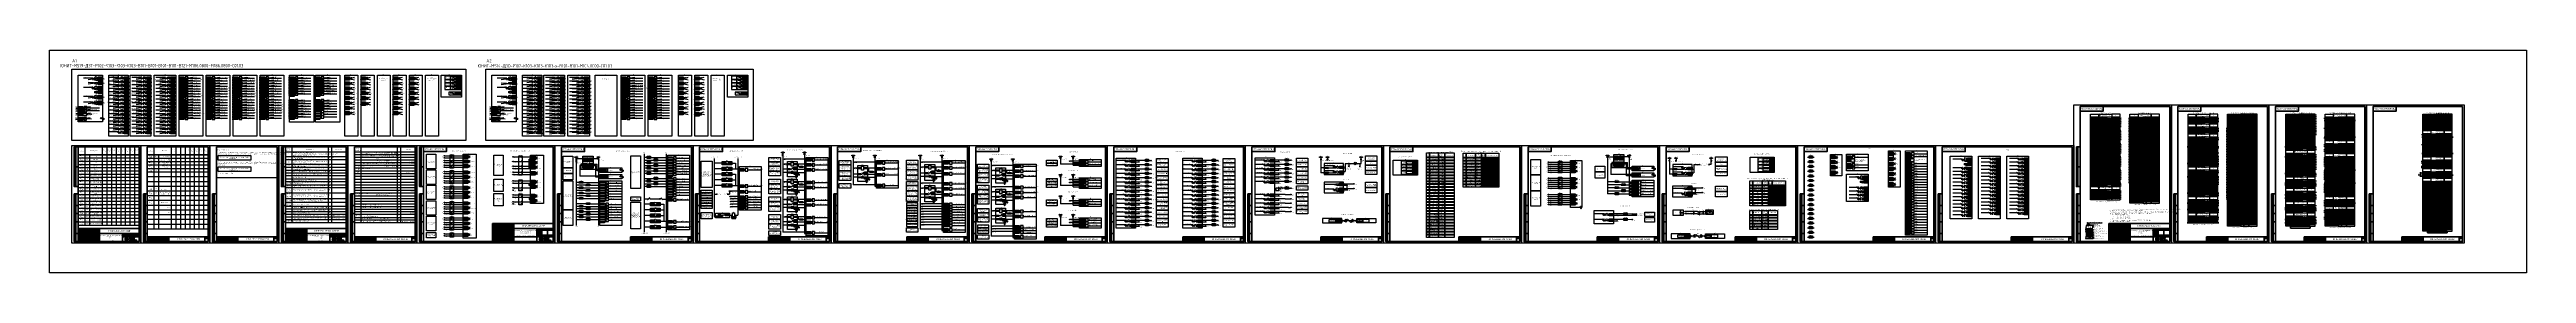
# Model space of a CAD drawing. Header units: millimetres. Extents: x -1117 to 6417, y -90 to 586.
import ezdxf
from ezdxf.enums import TextEntityAlignment as Align

# ---------------------------------------------------------------- set-up
doc = ezdxf.new("R2010")
doc.units = ezdxf.units.MM
doc.linetypes.add('HIDDEN2', pattern=[4.7625, 3.175, -1.5875])
doc.styles.add('Gost type A_2.5', font='GOST_A.TTF', dxfattribs={"height": 2.5})
doc.styles.add('Gost_type_A', font='GOST_A.TTF')

# ---------------------------------------------------------------- blocks, each defined once
blk = doc.blocks.new('Штамп угловой верхний')
at = {"lineweight": 50}
blk.add_lwpolyline([(0, 0), (70, 0), (70, -14), (0, -14)], close=True, dxfattribs=at)
blk = doc.blocks.new('Формат_А3')
blk.add_lwpolyline([(-420, 297), (0, 297), (0, 0), (-420, 0)], close=True)
at = {"lineweight": 50}
blk.add_lwpolyline([(-400, 292), (-5, 292), (-5, 5), (-400, 5)], close=True, dxfattribs=at)
blk = doc.blocks.new('Штамп левый верхний')
at = {"lineweight": 50}
for points in [[(-12, 0), (-7, 0), (-7, -60), (-12, -60)], [(-7, 0), (0, 0), (0, -60), (-7, -60)], [(-12, -60), (-7, -60), (-7, -120), (-12, -120)], [(-7, -60), (0, -60), (0, -120), (-7, -120)]]:
    blk.add_lwpolyline(points, close=True, dxfattribs=at)
at = {"char_height": 2.5, "width": 60, "attachment_point": 5, "rotation": 90, "style": 'Gost_type_A'}
for s, insert in [('Перв. примен.', (-9.5, -30)), ('Справ. №', (-9.5, -90))]:
    blk.add_mtext(s, dxfattribs=dict(at, insert=insert))
blk = doc.blocks.new('Штамп левый нижний')
at = {"lineweight": 50}
for points in [[(-12, 145), (-7, 145), (-7, 110), (-12, 110)], [(-12, 110), (-7, 110), (-7, 85), (-12, 85)], [(-12, 85), (-7, 85), (-7, 60), (-12, 60)], [(-7, 145), (0, 145), (0, 110), (-7, 110)], [(-7, 110), (0, 110), (0, 85), (-7, 85)], [(-7, 85), (0, 85), (0, 60), (-7, 60)], [(-12, 60), (-7, 60), (-7, 25), (-12, 25)], [(-12, 25), (-7, 25), (-7, 0), (-12, 0)], [(-7, 60), (0, 60), (0, 25), (-7, 25)], [(-7, 25), (0, 25), (0, 0), (-7, 0)]]:
    blk.add_lwpolyline(points, close=True, dxfattribs=at)
at = {"char_height": 2.5, "attachment_point": 5, "rotation": 90, "style": 'Gost_type_A'}
for s, insert, width in [('Инв. № дубл.', (-9.5, 97.5), 25), ('Подп. и дата', (-9.5, 127.5), 35), ('Взам. инв. №', (-9.5, 72.5), 25), ('Подп. и дата', (-9.5, 42.5), 35), ('Инв. N подл.', (-9.5, 12.5), 25)]:
    blk.add_mtext(s, dxfattribs=dict(at, insert=insert, width=width))
blk = doc.blocks.new('*U20')
at = {"lineweight": 0, "true_color": 0x00cb62}
h = blk.add_hatch(color=112, dxfattribs=at)
h.dxf.hatch_style = 1
edge = h.paths.add_edge_path()
edge.add_spline(control_points=[(-12.5, 6.1), (-15.9, 6.1), (-18.6, 3.3), (-18.6, 0)], knot_values=[1, 1, 1, 1, 2, 2, 2, 2], degree=3, periodic=0)
edge.add_spline(control_points=[(-18.6, 0), (-18.6, -3.4), (-15.9, -6.2), (-12.5, -6.2)], knot_values=[0, 0, 0, 0, 1, 1, 1, 1], degree=3, periodic=0)
edge.add_spline(control_points=[(-12.5, -6.2), (-9.1, -6.2), (-6.3, -3.4), (-6.3, 0)], knot_values=[3, 3, 3, 3, 4, 4, 4, 4], degree=3, periodic=0)
edge.add_spline(control_points=[(-6.3, 0), (-6.3, 3.3), (-9.1, 6.1), (-12.5, 6.1)], knot_values=[2, 2, 2, 2, 3, 3, 3, 3], degree=3, periodic=0)
edge = h.paths.add_edge_path(flags=16)
edge.add_spline(control_points=[(-18.2, 0), (-18.2, 3.2), (-15.7, 6), (-12.5, 6)], knot_values=[0, 0, 0, 0, 1, 1, 1, 1], degree=3, periodic=0)
edge.add_spline(control_points=[(-12.5, 6), (-9.2, 6), (-6.7, 3.2), (-6.7, 0)], knot_values=[3, 3, 3, 3, 4, 4, 4, 4], degree=3, periodic=0)
edge.add_spline(control_points=[(-6.7, 0), (-6.7, -3.3), (-9.2, -5.8), (-12.5, -5.8)], knot_values=[2, 2, 2, 2, 3, 3, 3, 3], degree=3, periodic=0)
edge.add_spline(control_points=[(-12.5, -5.8), (-15.7, -5.8), (-18.2, -3.3), (-18.2, 0)], knot_values=[1, 1, 1, 1, 2, 2, 2, 2], degree=3, periodic=0)
h = blk.add_hatch(color=112, dxfattribs=at)
h.dxf.hatch_style = 1
edge = h.paths.add_edge_path()
edge.add_spline(control_points=[(-12.5, 5.5), (-15.7, 5.5), (-18.2, 3), (-18.2, 0)], knot_values=[1, 1, 1, 1, 2, 2, 2, 2], degree=3, periodic=0)
edge.add_spline(control_points=[(-18.2, 0), (-18.2, -3.1), (-15.7, -5.6), (-12.5, -5.6)], knot_values=[0, 0, 0, 0, 1, 1, 1, 1], degree=3, periodic=0)
edge.add_spline(control_points=[(-12.5, -5.6), (-9.3, -5.6), (-6.7, -3.1), (-6.7, 0)], knot_values=[3, 3, 3, 3, 4, 4, 4, 4], degree=3, periodic=0)
edge.add_spline(control_points=[(-6.7, 0), (-6.7, 3), (-9.3, 5.5), (-12.5, 5.5)], knot_values=[2, 2, 2, 2, 3, 3, 3, 3], degree=3, periodic=0)
edge = h.paths.add_edge_path(flags=16)
edge.add_spline(control_points=[(-17.9, 0), (-17.9, 2.9), (-15.5, 5.4), (-12.5, 5.4)], knot_values=[0, 0, 0, 0, 1, 1, 1, 1], degree=3, periodic=0)
edge.add_spline(control_points=[(-12.5, 5.4), (-9.4, 5.4), (-7.1, 2.9), (-7.1, 0)], knot_values=[3, 3, 3, 3, 4, 4, 4, 4], degree=3, periodic=0)
edge.add_spline(control_points=[(-7.1, 0), (-7.1, -3), (-9.4, -5.3), (-12.5, -5.3)], knot_values=[2, 2, 2, 2, 3, 3, 3, 3], degree=3, periodic=0)
edge.add_spline(control_points=[(-12.5, -5.3), (-15.5, -5.3), (-17.9, -3), (-17.9, 0)], knot_values=[1, 1, 1, 1, 2, 2, 2, 2], degree=3, periodic=0)
h = blk.add_hatch(color=112, dxfattribs=at)
h.dxf.hatch_style = 1
edge = h.paths.add_edge_path()
edge.add_spline(control_points=[(-17.9, 0), (-17.9, -2.8), (-15.5, -5), (-12.5, -5)], knot_values=[0, 0, 0, 0, 1, 1, 1, 1], degree=3, periodic=0)
edge.add_spline(control_points=[(-12.5, -5), (-9.5, -5), (-7.1, -2.8), (-7.1, 0)], knot_values=[3, 3, 3, 3, 4, 4, 4, 4], degree=3, periodic=0)
edge.add_spline(control_points=[(-7.1, 0), (-7.1, 2.7), (-9.5, 4.9), (-12.5, 4.9)], knot_values=[2, 2, 2, 2, 3, 3, 3, 3], degree=3, periodic=0)
edge.add_spline(control_points=[(-12.5, 4.9), (-15.5, 4.9), (-17.9, 2.7), (-17.9, 0)], knot_values=[1, 1, 1, 1, 2, 2, 2, 2], degree=3, periodic=0)
edge = h.paths.add_edge_path(flags=16)
edge.add_spline(control_points=[(-17.5, 0), (-17.5, 2.6), (-15.3, 4.8), (-12.5, 4.8)], knot_values=[0, 0, 0, 0, 1, 1, 1, 1], degree=3, periodic=0)
edge.add_spline(control_points=[(-12.5, 4.8), (-9.6, 4.8), (-7.4, 2.6), (-7.4, 0)], knot_values=[3, 3, 3, 3, 4, 4, 4, 4], degree=3, periodic=0)
edge.add_spline(control_points=[(-7.4, 0), (-7.4, -2.7), (-9.6, -4.7), (-12.5, -4.7)], knot_values=[2, 2, 2, 2, 3, 3, 3, 3], degree=3, periodic=0)
edge.add_spline(control_points=[(-12.5, -4.7), (-15.3, -4.7), (-17.5, -2.7), (-17.5, 0)], knot_values=[1, 1, 1, 1, 2, 2, 2, 2], degree=3, periodic=0)
h = blk.add_hatch(color=112, dxfattribs=at)
h.dxf.hatch_style = 1
edge = h.paths.add_edge_path()
edge.add_spline(control_points=[(-7.4, 0), (-7.4, 0.3), (-7.5, 0.6), (-7.5, 0.9)], knot_values=[3, 3, 3, 3, 3.12466, 3.12466, 3.12466, 3.12466], degree=3, periodic=0)
edge.add_spline(control_points=[(-7.5, 0.9), (-8, 2.9), (-10.1, 4.4), (-12.5, 4.4)], knot_values=[2, 2, 2, 2, 2.864772, 2.864772, 2.864772, 2.864772], degree=3, periodic=0)
edge.add_spline(control_points=[(-12.5, 4.4), (-14.9, 4.4), (-16.9, 2.9), (-17.4, 0.9)], knot_values=[1.135231, 1.135231, 1.135231, 1.135231, 2, 2, 2, 2], degree=3, periodic=0)
edge.add_spline(control_points=[(-17.4, 0.9), (-17.5, 0.6), (-17.5, 0.3), (-17.5, 0)], knot_values=[0.875337, 0.875337, 0.875337, 0.875337, 1, 1, 1, 1], degree=3, periodic=0)
edge.add_spline(control_points=[(-17.5, 0), (-17.5, -0.4), (-17.5, -0.7), (-17.4, -1.1)], knot_values=[1, 1, 1, 1, 1.132178, 1.132178, 1.132178, 1.132178], degree=3, periodic=0)
edge.add_spline(control_points=[(-17.4, -1.1), (-16.9, -3), (-14.9, -4.5), (-12.5, -4.5)], knot_values=[0, 0, 0, 0, 0.858028, 0.858028, 0.858028, 0.858028], degree=3, periodic=0)
edge.add_spline(control_points=[(-12.5, -4.5), (-10.1, -4.5), (-8.1, -3), (-7.6, -1.1)], knot_values=[3.141968, 3.141968, 3.141968, 3.141968, 4, 4, 4, 4], degree=3, periodic=0)
edge.add_spline(control_points=[(-7.6, -1.1), (-7.5, -0.7), (-7.4, -0.4), (-7.4, 0)], knot_values=[2.867825, 2.867825, 2.867825, 2.867825, 3, 3, 3, 3], degree=3, periodic=0)
edge = h.paths.add_edge_path(flags=16)
edge.add_spline(control_points=[(-17.2, 0), (-17.2, 0.2), (-17.1, 0.5), (-17.1, 0.8)], knot_values=[1, 1, 1, 1, 1.132889, 1.132889, 1.132889, 1.132889], degree=3, periodic=0)
edge.add_spline(control_points=[(-17.1, 0.8), (-16.6, 2.7), (-14.8, 4.2), (-12.5, 4.2)], knot_values=[0, 0, 0, 0, 0.878882, 0.878882, 0.878882, 0.878882], degree=3, periodic=0)
edge.add_spline(control_points=[(-12.5, 4.2), (-10.1, 4.2), (-8.3, 2.7), (-7.9, 0.8)], knot_values=[3.121118, 3.121118, 3.121118, 3.121118, 4, 4, 4, 4], degree=3, periodic=0)
edge.add_spline(control_points=[(-7.9, 0.8), (-7.8, 0.5), (-7.8, 0.2), (-7.8, 0)], knot_values=[2.867111, 2.867111, 2.867111, 2.867111, 3, 3, 3, 3], degree=3, periodic=0)
edge.add_spline(control_points=[(-7.8, 0), (-7.8, -0.3), (-7.8, -0.6), (-7.9, -0.9)], knot_values=[3, 3, 3, 3, 3.139265, 3.139265, 3.139265, 3.139265], degree=3, periodic=0)
edge.add_spline(control_points=[(-7.9, -0.9), (-8.3, -2.8), (-10.2, -4.1), (-12.5, -4.1), (-14.8, -4.1), (-16.6, -2.8), (-17, -0.9)], knot_values=[1.128324, 1.128324, 1.128324, 1.128324, 2, 2, 2, 2.871676, 2.871676, 2.871676, 2.871676], degree=3, periodic=0)
edge.add_spline(control_points=[(-17, -0.9), (-17.1, -0.6), (-17.2, -0.3), (-17.2, 0)], knot_values=[0.860735, 0.860735, 0.860735, 0.860735, 1, 1, 1, 1], degree=3, periodic=0)
edge = h.paths.add_edge_path(flags=0)
edge.add_spline(control_points=[(-16.8, 0), (-16.8, 0.2), (-16.8, 0.4), (-16.7, 0.6)], knot_values=[1, 1, 1, 1, 1.129952, 1.129952, 1.129952, 1.129952], degree=3, periodic=0)
edge.add_spline(control_points=[(-16.7, 0.6), (-16.3, 2.3), (-14.6, 3.7), (-12.5, 3.7)], knot_values=[0, 0, 0, 0, 0.883348, 0.883348, 0.883348, 0.883348], degree=3, periodic=0)
edge.add_spline(control_points=[(-12.5, 3.7), (-10.3, 3.7), (-8.6, 2.3), (-8.2, 0.6)], knot_values=[3.11667, 3.11667, 3.11667, 3.11667, 4, 4, 4, 4], degree=3, periodic=0)
edge.add_spline(control_points=[(-8.2, 0.6), (-8.2, 0.4), (-8.1, 0.2), (-8.1, 0)], knot_values=[2.870028, 2.870028, 2.870028, 2.870028, 3, 3, 3, 3], degree=3, periodic=0)
edge.add_spline(control_points=[(-8.1, 0), (-8.1, -0.3), (-8.2, -0.5), (-8.2, -0.8)], knot_values=[3, 3, 3, 3, 3.135947, 3.135947, 3.135947, 3.135947], degree=3, periodic=0)
edge.add_spline(control_points=[(-8.2, -0.8), (-8.6, -2.4), (-10.3, -3.5), (-12.5, -3.5)], knot_values=[2, 2, 2, 2, 2.876458, 2.876458, 2.876458, 2.876458], degree=3, periodic=0)
edge.add_spline(control_points=[(-12.5, -3.5), (-14.6, -3.5), (-16.3, -2.4), (-16.7, -0.8)], knot_values=[1.12352, 1.12352, 1.12352, 1.12352, 2, 2, 2, 2], degree=3, periodic=0)
edge.add_spline(control_points=[(-16.7, -0.8), (-16.8, -0.5), (-16.8, -0.3), (-16.8, 0)], knot_values=[0.864077, 0.864077, 0.864077, 0.864077, 1, 1, 1, 1], degree=3, periodic=0)
edge = h.paths.add_edge_path(flags=0)
edge.add_spline(control_points=[(-16.4, 0), (-16.4, 0.1), (-16.4, 0.3), (-16.4, 0.5)], knot_values=[1, 1, 1, 1, 1.126377, 1.126377, 1.126377, 1.126377], degree=3, periodic=0)
edge.add_spline(control_points=[(-16.4, 0.5), (-16, 1.9), (-14.5, 3.1), (-12.5, 3.1)], knot_values=[0, 0, 0, 0, 0.888928, 0.888928, 0.888928, 0.888928], degree=3, periodic=0)
edge.add_spline(control_points=[(-12.5, 3.1), (-10.5, 3.1), (-8.9, 1.9), (-8.6, 0.5)], knot_values=[3.111075, 3.111075, 3.111075, 3.111075, 4, 4, 4, 4], degree=3, periodic=0)
edge.add_spline(control_points=[(-8.6, 0.5), (-8.5, 0.3), (-8.5, 0.1), (-8.5, 0)], knot_values=[2.87362, 2.87362, 2.87362, 2.87362, 3, 3, 3, 3], degree=3, periodic=0)
edge.add_spline(control_points=[(-8.5, 0), (-8.5, -0.2), (-8.5, -0.4), (-8.6, -0.6)], knot_values=[3, 3, 3, 3, 3.131788, 3.131788, 3.131788, 3.131788], degree=3, periodic=0)
edge.add_spline(control_points=[(-8.6, -0.6), (-8.9, -2), (-10.5, -3), (-12.5, -3)], knot_values=[2, 2, 2, 2, 2.882553, 2.882553, 2.882553, 2.882553], degree=3, periodic=0)
edge.add_spline(control_points=[(-12.5, -3), (-14.5, -3), (-16, -2), (-16.3, -0.6)], knot_values=[1.117444, 1.117444, 1.117444, 1.117444, 2, 2, 2, 2], degree=3, periodic=0)
edge.add_spline(control_points=[(-16.3, -0.6), (-16.4, -0.4), (-16.4, -0.2), (-16.4, 0)], knot_values=[0.868215, 0.868215, 0.868215, 0.868215, 1, 1, 1, 1], degree=3, periodic=0)
edge = h.paths.add_edge_path(flags=0)
edge.add_spline(control_points=[(-16, -0.5), (-16, -0.3), (-16.1, -0.2), (-16.1, 0), (-16.1, 0.1), (-16, 0.2), (-16, 0.4)], knot_values=[0.873534, 0.873534, 0.873534, 0.873534, 1, 1, 1, 1.12176, 1.12176, 1.12176, 1.12176], degree=3, periodic=0)
edge.add_spline(control_points=[(-16, 0.4), (-15.7, 1.5), (-14.3, 2.5), (-12.5, 2.5), (-10.6, 2.5), (-9.2, 1.5), (-8.9, 0.4)], knot_values=[3.103684, 3.103684, 3.103684, 3.103684, 3.999991, 3.999991, 3.999991, 4.896306, 4.896306, 4.896306, 4.896306], degree=3, periodic=0)
edge.add_spline(control_points=[(-8.9, 0.4), (-8.9, 0.2), (-8.9, 0.1), (-8.9, 0), (-8.9, -0.2), (-8.9, -0.3), (-8.9, -0.5)], knot_values=[2.878251, 2.878251, 2.878251, 2.878251, 3, 3, 3, 3.126453, 3.126453, 3.126453, 3.126453], degree=3, periodic=0)
edge.add_spline(control_points=[(-8.9, -0.5), (-9.2, -1.6), (-10.6, -2.4), (-12.5, -2.4), (-14.3, -2.4), (-15.7, -1.6), (-16, -0.5)], knot_values=[1.109435, 1.109435, 1.109435, 1.109435, 2.000012, 2.000012, 2.000012, 2.890577, 2.890577, 2.890577, 2.890577], degree=3, periodic=0)
edge = h.paths.add_edge_path(flags=0)
edge.add_spline(control_points=[(-15.7, 0), (-15.7, 0.1), (-15.7, 0.2), (-15.6, 0.3)], knot_values=[1, 1, 1, 1, 1.121318, 1.121318, 1.121318, 1.121318], degree=3, periodic=0)
edge.add_spline(control_points=[(-15.6, 0.3), (-15.4, 1.2), (-14.1, 1.9), (-12.5, 1.9)], knot_values=[0, 0, 0, 0, 0.9007, 0.9007, 0.9007, 0.9007], degree=3, periodic=0)
edge.add_spline(control_points=[(-12.5, 1.9), (-10.8, 1.9), (-9.5, 1.2), (-9.3, 0.3)], knot_values=[3.099305, 3.099305, 3.099305, 3.099305, 4, 4, 4, 4], degree=3, periodic=0)
edge.add_spline(control_points=[(-9.3, 0.3), (-9.3, 0.2), (-9.2, 0.1), (-9.2, 0)], knot_values=[2.878676, 2.878676, 2.878676, 2.878676, 3, 3, 3, 3], degree=3, periodic=0)
edge.add_spline(control_points=[(-9.2, 0), (-9.2, -0.2), (-9.3, -0.3), (-9.3, -0.4)], knot_values=[3, 3, 3, 3, 3.126159, 3.126159, 3.126159, 3.126159], degree=3, periodic=0)
edge.add_spline(control_points=[(-9.3, -0.4), (-9.5, -1.2), (-10.8, -1.8), (-12.5, -1.8), (-14.1, -1.8), (-15.4, -1.2), (-15.6, -0.4)], knot_values=[1.105344, 1.105344, 1.105344, 1.105344, 1.999995, 1.999995, 1.999995, 2.89465, 2.89465, 2.89465, 2.89465], degree=3, periodic=0)
edge.add_spline(control_points=[(-15.6, -0.4), (-15.7, -0.3), (-15.7, -0.2), (-15.7, 0)], knot_values=[0.873848, 0.873848, 0.873848, 0.873848, 1, 1, 1, 1], degree=3, periodic=0)
edge = h.paths.add_edge_path(flags=0)
edge.add_spline(control_points=[(-15.3, 0), (-15.3, 0), (-15.3, 0.1), (-15.3, 0.2)], knot_values=[1, 1, 1, 1, 1.112633, 1.112633, 1.112633, 1.112633], degree=3, periodic=0)
edge.add_spline(control_points=[(-15.3, 0.2), (-15.1, 0.8), (-13.9, 1.4), (-12.5, 1.4)], knot_values=[0, 0, 0, 0, 0.904875, 0.904875, 0.904875, 0.904875], degree=3, periodic=0)
edge.add_spline(control_points=[(-12.5, 1.4), (-11, 1.4), (-9.9, 0.8), (-9.6, 0.2)], knot_values=[3.095133, 3.095133, 3.095133, 3.095133, 4, 4, 4, 4], degree=3, periodic=0)
edge.add_spline(control_points=[(-9.6, 0.2), (-9.6, 0.1), (-9.6, 0), (-9.6, 0)], knot_values=[2.887357, 2.887357, 2.887357, 2.887357, 3, 3, 3, 3], degree=3, periodic=0)
edge.add_spline(control_points=[(-9.6, 0), (-9.6, -0.1), (-9.6, -0.2), (-9.7, -0.3)], knot_values=[3, 3, 3, 3, 3.117814, 3.117814, 3.117814, 3.117814], degree=3, periodic=0)
edge.add_spline(control_points=[(-9.7, -0.3), (-9.9, -0.9), (-11, -1.2), (-12.5, -1.2)], knot_values=[2, 2, 2, 2, 2.897768, 2.897768, 2.897768, 2.897768], degree=3, periodic=0)
edge.add_spline(control_points=[(-12.5, -1.2), (-13.9, -1.2), (-15.1, -0.9), (-15.3, -0.3)], knot_values=[1.102221, 1.102221, 1.102221, 1.102221, 2, 2, 2, 2], degree=3, periodic=0)
edge.add_spline(control_points=[(-15.3, -0.3), (-15.3, -0.2), (-15.3, -0.1), (-15.3, 0)], knot_values=[0.882198, 0.882198, 0.882198, 0.882198, 1, 1, 1, 1], degree=3, periodic=0)
edge = h.paths.add_edge_path(flags=0)
edge.add_spline(control_points=[(-15, 0), (-15, 0), (-15, 0), (-14.9, 0)], knot_values=[0.901648, 0.901648, 0.901648, 0.901648, 1, 1, 1, 1], degree=3, periodic=0)
edge.add_spline(control_points=[(-14.9, 0), (-14.8, 0.4), (-13.9, 0.8), (-12.5, 0.8)], knot_values=[0, 0, 0, 0, 0.912829, 0.912829, 0.912829, 0.912829], degree=3, periodic=0)
edge.add_spline(control_points=[(-12.5, 0.8), (-11.1, 0.8), (-10.2, 0.4), (-10, 0)], knot_values=[3.087219, 3.087219, 3.087219, 3.087219, 4, 4, 4, 4], degree=3, periodic=0)
edge.add_spline(control_points=[(-10, 0), (-10, 0), (-10, 0), (-10, 0)], knot_values=[3, 3, 3, 3, 3.098413, 3.098413, 3.098413, 3.098413], degree=3, periodic=0)
edge.add_spline(control_points=[(-10, 0), (-10, -0.1), (-10, -0.1), (-10, -0.1)], knot_values=[2.896056, 2.896056, 2.896056, 2.896056, 3, 3, 3, 3], degree=3, periodic=0)
edge.add_spline(control_points=[(-10, -0.1), (-10.2, -0.4), (-11.1, -0.7), (-12.5, -0.7)], knot_values=[2, 2, 2, 2, 2.903474, 2.903474, 2.903474, 2.903474], degree=3, periodic=0)
edge.add_spline(control_points=[(-12.5, -0.7), (-13.8, -0.7), (-14.8, -0.4), (-14.9, -0.1)], knot_values=[1.096469, 1.096469, 1.096469, 1.096469, 2, 2, 2, 2], degree=3, periodic=0)
edge.add_spline(control_points=[(-14.9, -0.1), (-15, -0.1), (-15, -0.1), (-15, 0)], knot_values=[1, 1, 1, 1, 1.103878, 1.103878, 1.103878, 1.103878], degree=3, periodic=0)
edge = h.paths.add_edge_path(flags=0)
edge.add_spline(control_points=[(-14.6, 0), (-14.6, 0), (-13.3, 0.1), (-12.5, 0.1)], knot_values=[1, 1, 1, 1, 2, 2, 2, 2], degree=3, periodic=0)
edge.add_spline(control_points=[(-12.5, 0.1), (-11.7, 0.1), (-10.4, 0), (-10.4, 0)], knot_values=[2, 2, 2, 2, 3, 3, 3, 3], degree=3, periodic=0)
edge.add_spline(control_points=[(-10.4, 0), (-10.4, -0.1), (-11.7, -0.2), (-12.5, -0.2)], knot_values=[3, 3, 3, 3, 4, 4, 4, 4], degree=3, periodic=0)
edge.add_spline(control_points=[(-12.5, -0.2), (-13.3, -0.2), (-14.6, -0.1), (-14.6, 0)], knot_values=[0, 0, 0, 0, 1, 1, 1, 1], degree=3, periodic=0)
h = blk.add_hatch(color=112, dxfattribs=at)
h.dxf.hatch_style = 1
edge = h.paths.add_edge_path()
edge.add_spline(control_points=[(-16.7, 0.6), (-16.3, 2.3), (-14.6, 3.7), (-12.5, 3.7)], knot_values=[0, 0, 0, 0, 0.883348, 0.883348, 0.883348, 0.883348], degree=3, periodic=0)
edge.add_spline(control_points=[(-12.5, 3.7), (-10.3, 3.7), (-8.6, 2.3), (-8.2, 0.6)], knot_values=[3.11667, 3.11667, 3.11667, 3.11667, 4, 4, 4, 4], degree=3, periodic=0)
edge.add_spline(control_points=[(-8.2, 0.6), (-8.2, 0.4), (-8.1, 0.2), (-8.1, 0)], knot_values=[2.870028, 2.870028, 2.870028, 2.870028, 3, 3, 3, 3], degree=3, periodic=0)
edge.add_spline(control_points=[(-8.1, 0), (-8.1, -0.3), (-8.2, -0.5), (-8.2, -0.8)], knot_values=[3, 3, 3, 3, 3.135947, 3.135947, 3.135947, 3.135947], degree=3, periodic=0)
edge.add_spline(control_points=[(-8.2, -0.8), (-8.6, -2.4), (-10.3, -3.5), (-12.5, -3.5)], knot_values=[2, 2, 2, 2, 2.876458, 2.876458, 2.876458, 2.876458], degree=3, periodic=0)
edge.add_spline(control_points=[(-12.5, -3.5), (-13.9, -3.5), (-15.1, -3.1), (-15.8, -2.3)], knot_values=[1.431996, 1.431996, 1.431996, 1.431996, 2, 2, 2, 2], degree=3, periodic=0)
edge.add_line((-15.8, -2.3), (-16.1, -2.5))
edge.add_spline(control_points=[(-16.1, -2.5), (-15.3, -3.3), (-13.9, -3.9), (-12.5, -3.9)], knot_values=[0, 0, 0, 0, 0.570003, 0.570003, 0.570003, 0.570003], degree=3, periodic=0)
edge.add_spline(control_points=[(-12.5, -3.9), (-10.2, -3.9), (-8.4, -2.6), (-7.9, -0.9)], knot_values=[3.139265, 3.139265, 3.139265, 3.139265, 4, 4, 4, 4], degree=3, periodic=0)
edge.add_spline(control_points=[(-7.9, -0.9), (-7.8, -0.6), (-7.8, -0.3), (-7.8, 0), (-7.8, 0.2), (-7.8, 0.5), (-7.9, 0.8)], knot_values=[2.871676, 2.871676, 2.871676, 2.871676, 3, 3, 3, 3.121118, 3.121118, 3.121118, 3.121118], degree=3, periodic=0)
edge.add_spline(control_points=[(-7.9, 0.8), (-8.3, 2.5), (-10.2, 3.8), (-12.5, 3.8)], knot_values=[2, 2, 2, 2, 2.867111, 2.867111, 2.867111, 2.867111], degree=3, periodic=0)
edge.add_spline(control_points=[(-12.5, 3.8), (-14.7, 3.8), (-16.6, 2.5), (-17.1, 0.8)], knot_values=[1.132889, 1.132889, 1.132889, 1.132889, 2, 2, 2, 2], degree=3, periodic=0)
edge.add_spline(control_points=[(-17.1, 0.8), (-17.1, 0.5), (-17.1, 0.2), (-17.1, 0), (-17.1, -0.3), (-17.1, -0.6), (-17, -0.9)], knot_values=[0.878882, 0.878882, 0.878882, 0.878882, 1, 1, 1, 1.128324, 1.128324, 1.128324, 1.128324], degree=3, periodic=0)
edge.add_spline(control_points=[(-17, -0.9), (-16.9, -1.5), (-16.6, -2), (-16.1, -2.5)], knot_values=[0.570003, 0.570003, 0.570003, 0.570003, 0.860735, 0.860735, 0.860735, 0.860735], degree=3, periodic=0)
edge.add_line((-16.1, -2.5), (-15.8, -2.3))
edge.add_spline(control_points=[(-15.8, -2.3), (-16.3, -1.8), (-16.6, -1.3), (-16.7, -0.8)], knot_values=[1.12352, 1.12352, 1.12352, 1.12352, 1.431996, 1.431996, 1.431996, 1.431996], degree=3, periodic=0)
edge.add_spline(control_points=[(-16.7, -0.8), (-16.8, -0.5), (-16.8, -0.3), (-16.8, 0)], knot_values=[0.864077, 0.864077, 0.864077, 0.864077, 1, 1, 1, 1], degree=3, periodic=0)
edge.add_spline(control_points=[(-16.8, 0), (-16.8, 0.2), (-16.8, 0.4), (-16.7, 0.6)], knot_values=[1, 1, 1, 1, 1.129952, 1.129952, 1.129952, 1.129952], degree=3, periodic=0)
h = blk.add_hatch(color=112, dxfattribs=at)
h.dxf.hatch_style = 1
edge = h.paths.add_edge_path()
edge.add_spline(control_points=[(-16.8, 0), (-16.8, -0.3), (-16.7, -0.5), (-16.7, -0.8)], knot_values=[1, 1, 1, 1, 1.12352, 1.12352, 1.12352, 1.12352], degree=3, periodic=0)
edge.add_spline(control_points=[(-16.7, -0.8), (-16.3, -2.2), (-14.5, -3.3), (-12.5, -3.3)], knot_values=[0, 0, 0, 0, 0.864077, 0.864077, 0.864077, 0.864077], degree=3, periodic=0)
edge.add_spline(control_points=[(-12.5, -3.3), (-10.4, -3.3), (-8.7, -2.2), (-8.2, -0.8)], knot_values=[3.135947, 3.135947, 3.135947, 3.135947, 4, 4, 4, 4], degree=3, periodic=0)
edge.add_spline(control_points=[(-8.2, -0.8), (-8.2, -0.5), (-8.2, -0.3), (-8.2, 0)], knot_values=[2.876458, 2.876458, 2.876458, 2.876458, 3, 3, 3, 3], degree=3, periodic=0)
edge.add_spline(control_points=[(-8.2, 0), (-8.2, 0.2), (-8.2, 0.4), (-8.2, 0.6)], knot_values=[3, 3, 3, 3, 3.11667, 3.11667, 3.11667, 3.11667], degree=3, periodic=0)
edge.add_spline(control_points=[(-8.2, 0.6), (-8.7, 2.1), (-10.4, 3.2), (-12.5, 3.2)], knot_values=[2, 2, 2, 2, 2.870028, 2.870028, 2.870028, 2.870028], degree=3, periodic=0)
edge.add_spline(control_points=[(-12.5, 3.2), (-14.5, 3.2), (-16.3, 2.1), (-16.7, 0.6)], knot_values=[1.129952, 1.129952, 1.129952, 1.129952, 2, 2, 2, 2], degree=3, periodic=0)
edge.add_spline(control_points=[(-16.7, 0.6), (-16.8, 0.4), (-16.8, 0.2), (-16.8, 0)], knot_values=[0.883348, 0.883348, 0.883348, 0.883348, 1, 1, 1, 1], degree=3, periodic=0)
edge = h.paths.add_edge_path(flags=16)
edge.add_spline(control_points=[(-16.4, 0), (-16.4, 0.1), (-16.4, 0.3), (-16.4, 0.5)], knot_values=[1, 1, 1, 1, 1.126377, 1.126377, 1.126377, 1.126377], degree=3, periodic=0)
edge.add_spline(control_points=[(-16.4, 0.5), (-16, 1.9), (-14.5, 3.1), (-12.5, 3.1)], knot_values=[0, 0, 0, 0, 0.888928, 0.888928, 0.888928, 0.888928], degree=3, periodic=0)
edge.add_spline(control_points=[(-12.5, 3.1), (-10.5, 3.1), (-8.9, 1.9), (-8.6, 0.5)], knot_values=[3.111075, 3.111075, 3.111075, 3.111075, 4, 4, 4, 4], degree=3, periodic=0)
edge.add_spline(control_points=[(-8.6, 0.5), (-8.5, 0.3), (-8.5, 0.1), (-8.5, 0)], knot_values=[2.87362, 2.87362, 2.87362, 2.87362, 3, 3, 3, 3], degree=3, periodic=0)
edge.add_spline(control_points=[(-8.5, 0), (-8.5, -0.2), (-8.5, -0.4), (-8.6, -0.6)], knot_values=[3, 3, 3, 3, 3.131788, 3.131788, 3.131788, 3.131788], degree=3, periodic=0)
edge.add_spline(control_points=[(-8.6, -0.6), (-8.9, -2), (-10.5, -3), (-12.5, -3)], knot_values=[2, 2, 2, 2, 2.882553, 2.882553, 2.882553, 2.882553], degree=3, periodic=0)
edge.add_spline(control_points=[(-12.5, -3), (-14.5, -3), (-16, -2), (-16.3, -0.6)], knot_values=[1.117444, 1.117444, 1.117444, 1.117444, 2, 2, 2, 2], degree=3, periodic=0)
edge.add_spline(control_points=[(-16.3, -0.6), (-16.4, -0.4), (-16.4, -0.2), (-16.4, 0)], knot_values=[0.868215, 0.868215, 0.868215, 0.868215, 1, 1, 1, 1], degree=3, periodic=0)
edge = h.paths.add_edge_path(flags=0)
edge.add_spline(control_points=[(-16, -0.5), (-16, -0.3), (-16.1, -0.2), (-16.1, 0), (-16.1, 0.1), (-16, 0.2), (-16, 0.4)], knot_values=[0.873534, 0.873534, 0.873534, 0.873534, 1, 1, 1, 1.12176, 1.12176, 1.12176, 1.12176], degree=3, periodic=0)
edge.add_spline(control_points=[(-16, 0.4), (-15.7, 1.5), (-14.3, 2.5), (-12.5, 2.5), (-10.6, 2.5), (-9.2, 1.5), (-8.9, 0.4)], knot_values=[3.103684, 3.103684, 3.103684, 3.103684, 3.999991, 3.999991, 3.999991, 4.896306, 4.896306, 4.896306, 4.896306], degree=3, periodic=0)
edge.add_spline(control_points=[(-8.9, 0.4), (-8.9, 0.2), (-8.9, 0.1), (-8.9, 0), (-8.9, -0.2), (-8.9, -0.3), (-8.9, -0.5)], knot_values=[2.878251, 2.878251, 2.878251, 2.878251, 3, 3, 3, 3.126453, 3.126453, 3.126453, 3.126453], degree=3, periodic=0)
edge.add_spline(control_points=[(-8.9, -0.5), (-9.2, -1.6), (-10.6, -2.4), (-12.5, -2.4), (-14.3, -2.4), (-15.7, -1.6), (-16, -0.5)], knot_values=[1.109435, 1.109435, 1.109435, 1.109435, 2.000012, 2.000012, 2.000012, 2.890577, 2.890577, 2.890577, 2.890577], degree=3, periodic=0)
edge = h.paths.add_edge_path(flags=0)
edge.add_spline(control_points=[(-15.7, 0), (-15.7, 0.1), (-15.7, 0.2), (-15.6, 0.3)], knot_values=[1, 1, 1, 1, 1.121318, 1.121318, 1.121318, 1.121318], degree=3, periodic=0)
edge.add_spline(control_points=[(-15.6, 0.3), (-15.4, 1.2), (-14.1, 1.9), (-12.5, 1.9)], knot_values=[0, 0, 0, 0, 0.9007, 0.9007, 0.9007, 0.9007], degree=3, periodic=0)
edge.add_spline(control_points=[(-12.5, 1.9), (-10.8, 1.9), (-9.5, 1.2), (-9.3, 0.3)], knot_values=[3.099305, 3.099305, 3.099305, 3.099305, 4, 4, 4, 4], degree=3, periodic=0)
edge.add_spline(control_points=[(-9.3, 0.3), (-9.3, 0.2), (-9.2, 0.1), (-9.2, 0)], knot_values=[2.878676, 2.878676, 2.878676, 2.878676, 3, 3, 3, 3], degree=3, periodic=0)
edge.add_spline(control_points=[(-9.2, 0), (-9.2, -0.2), (-9.3, -0.3), (-9.3, -0.4)], knot_values=[3, 3, 3, 3, 3.126159, 3.126159, 3.126159, 3.126159], degree=3, periodic=0)
edge.add_spline(control_points=[(-9.3, -0.4), (-9.5, -1.2), (-10.8, -1.8), (-12.5, -1.8), (-14.1, -1.8), (-15.4, -1.2), (-15.6, -0.4)], knot_values=[1.105344, 1.105344, 1.105344, 1.105344, 1.999995, 1.999995, 1.999995, 2.89465, 2.89465, 2.89465, 2.89465], degree=3, periodic=0)
edge.add_spline(control_points=[(-15.6, -0.4), (-15.7, -0.3), (-15.7, -0.2), (-15.7, 0)], knot_values=[0.873848, 0.873848, 0.873848, 0.873848, 1, 1, 1, 1], degree=3, periodic=0)
edge = h.paths.add_edge_path(flags=0)
edge.add_spline(control_points=[(-15.3, 0.2), (-15.1, 0.8), (-13.9, 1.4), (-12.5, 1.4)], knot_values=[0, 0, 0, 0, 0.904875, 0.904875, 0.904875, 0.904875], degree=3, periodic=0)
edge.add_spline(control_points=[(-12.5, 1.4), (-11, 1.4), (-9.9, 0.8), (-9.6, 0.2)], knot_values=[3.095133, 3.095133, 3.095133, 3.095133, 4, 4, 4, 4], degree=3, periodic=0)
edge.add_spline(control_points=[(-9.6, 0.2), (-9.6, 0.1), (-9.6, 0), (-9.6, 0)], knot_values=[2.887357, 2.887357, 2.887357, 2.887357, 3, 3, 3, 3], degree=3, periodic=0)
edge.add_spline(control_points=[(-9.7, -0.3), (-9.6, -0.2), (-9.6, -0.1), (-9.6, 0)], knot_values=[3, 3, 3, 3, 3.117814, 3.117814, 3.117814, 3.117814], degree=3, periodic=0)
edge.add_spline(control_points=[(-9.7, -0.3), (-9.9, -0.9), (-11, -1.2), (-12.5, -1.2)], knot_values=[2, 2, 2, 2, 2.897768, 2.897768, 2.897768, 2.897768], degree=3, periodic=0)
edge.add_spline(control_points=[(-12.5, -1.2), (-13.9, -1.2), (-15.1, -0.9), (-15.3, -0.3)], knot_values=[1.102221, 1.102221, 1.102221, 1.102221, 2, 2, 2, 2], degree=3, periodic=0)
edge.add_spline(control_points=[(-15.3, 0), (-15.3, -0.1), (-15.3, -0.2), (-15.3, -0.3)], knot_values=[0.882198, 0.882198, 0.882198, 0.882198, 1, 1, 1, 1], degree=3, periodic=0)
edge.add_spline(control_points=[(-15.3, 0), (-15.3, 0), (-15.3, 0.1), (-15.3, 0.2)], knot_values=[1, 1, 1, 1, 1.112633, 1.112633, 1.112633, 1.112633], degree=3, periodic=0)
edge = h.paths.add_edge_path(flags=0)
edge.add_spline(control_points=[(-12.5, 0.4), (-13.3, 0.4), (-14.7, 0.3), (-14.9, 0)], knot_values=[0, 0, 0, 0, 0.901648, 0.901648, 0.901648, 0.901648], degree=3, periodic=0)
edge.add_spline(control_points=[(-14.9, 0), (-14.8, 0.4), (-13.9, 0.8), (-12.5, 0.8)], knot_values=[0, 0, 0, 0, 0.912829, 0.912829, 0.912829, 0.912829], degree=3, periodic=0)
edge.add_spline(control_points=[(-12.5, 0.8), (-11.1, 0.8), (-10.2, 0.4), (-10, 0)], knot_values=[3.087219, 3.087219, 3.087219, 3.087219, 4, 4, 4, 4], degree=3, periodic=0)
edge.add_spline(control_points=[(-10, 0), (-10, 0), (-10, 0), (-10, 0)], knot_values=[3, 3, 3, 3, 3.098413, 3.098413, 3.098413, 3.098413], degree=3, periodic=0)
edge.add_spline(control_points=[(-10, 0), (-10, -0.1), (-10, -0.1), (-10, -0.1)], knot_values=[2.896056, 2.896056, 2.896056, 2.896056, 3, 3, 3, 3], degree=3, periodic=0)
edge.add_spline(control_points=[(-12.5, -0.4), (-11.6, -0.4), (-10.3, -0.4), (-10, -0.1)], knot_values=[2, 2, 2, 2, 2.896056, 2.896056, 2.896056, 2.896056], degree=3, periodic=0)
edge.add_spline(control_points=[(-10, -0.1), (-10.2, -0.4), (-11.1, -0.7), (-12.5, -0.7)], knot_values=[2, 2, 2, 2, 2.903474, 2.903474, 2.903474, 2.903474], degree=3, periodic=0)
edge.add_spline(control_points=[(-12.5, -0.7), (-13.8, -0.7), (-14.8, -0.4), (-14.9, -0.1)], knot_values=[1.096469, 1.096469, 1.096469, 1.096469, 2, 2, 2, 2], degree=3, periodic=0)
edge.add_spline(control_points=[(-14.9, -0.1), (-15, -0.1), (-15, -0.1), (-15, 0)], knot_values=[1, 1, 1, 1, 1.103878, 1.103878, 1.103878, 1.103878], degree=3, periodic=0)
edge.add_spline(control_points=[(-15, 0), (-15, 0), (-15, 0), (-14.9, 0)], knot_values=[0.901648, 0.901648, 0.901648, 0.901648, 1, 1, 1, 1], degree=3, periodic=0)
edge = h.paths.add_edge_path(flags=0)
edge.add_spline(control_points=[(-14.6, 0), (-14.6, 0), (-13.3, 0.1), (-12.5, 0.1)], knot_values=[1, 1, 1, 1, 2, 2, 2, 2], degree=3, periodic=0)
edge.add_spline(control_points=[(-12.5, 0.1), (-11.7, 0.1), (-10.4, 0), (-10.4, 0)], knot_values=[2, 2, 2, 2, 3, 3, 3, 3], degree=3, periodic=0)
edge.add_spline(control_points=[(-10.4, 0), (-10.4, -0.1), (-11.7, -0.2), (-12.5, -0.2)], knot_values=[3, 3, 3, 3, 4, 4, 4, 4], degree=3, periodic=0)
edge.add_spline(control_points=[(-12.5, -0.2), (-13.3, -0.2), (-14.6, -0.1), (-14.6, 0)], knot_values=[0, 0, 0, 0, 1, 1, 1, 1], degree=3, periodic=0)
h = blk.add_hatch(color=112, dxfattribs=at)
h.dxf.hatch_style = 1
edge = h.paths.add_edge_path()
edge.add_spline(control_points=[(-16.4, 0.5), (-16.4, 0.3), (-16.4, 0.1), (-16.4, 0)], knot_values=[0.888928, 0.888928, 0.888928, 0.888928, 1, 1, 1, 1], degree=3, periodic=0)
edge.add_spline(control_points=[(-16.4, 0), (-16.4, -0.2), (-16.4, -0.4), (-16.3, -0.6)], knot_values=[1, 1, 1, 1, 1.117444, 1.117444, 1.117444, 1.117444], degree=3, periodic=0)
edge.add_spline(control_points=[(-16.3, -0.6), (-16, -1.8), (-14.4, -2.7), (-12.5, -2.7)], knot_values=[0, 0, 0, 0, 0.868215, 0.868215, 0.868215, 0.868215], degree=3, periodic=0)
edge.add_spline(control_points=[(-12.5, -2.7), (-10.6, -2.7), (-9, -1.8), (-8.6, -0.6)], knot_values=[3.131788, 3.131788, 3.131788, 3.131788, 4, 4, 4, 4], degree=3, periodic=0)
edge.add_spline(control_points=[(-8.6, -0.6), (-8.6, -0.4), (-8.5, -0.2), (-8.5, 0)], knot_values=[2.882553, 2.882553, 2.882553, 2.882553, 3, 3, 3, 3], degree=3, periodic=0)
edge.add_spline(control_points=[(-8.5, 0), (-8.5, 0.1), (-8.5, 0.3), (-8.6, 0.5)], knot_values=[3, 3, 3, 3, 3.111075, 3.111075, 3.111075, 3.111075], degree=3, periodic=0)
edge.add_spline(control_points=[(-8.6, 0.5), (-9, 1.7), (-10.6, 2.6), (-12.5, 2.6)], knot_values=[2, 2, 2, 2, 2.87362, 2.87362, 2.87362, 2.87362], degree=3, periodic=0)
edge.add_spline(control_points=[(-12.5, 2.6), (-14.4, 2.6), (-16, 1.7), (-16.4, 0.5)], knot_values=[1.126377, 1.126377, 1.126377, 1.126377, 2, 2, 2, 2], degree=3, periodic=0)
edge = h.paths.add_edge_path(flags=16)
edge.add_spline(control_points=[(-16, 0.4), (-15.7, 1.5), (-14.3, 2.5), (-12.5, 2.5), (-10.6, 2.5), (-9.2, 1.5), (-8.9, 0.4)], knot_values=[3.103684, 3.103684, 3.103684, 3.103684, 3.999991, 3.999991, 3.999991, 4.896306, 4.896306, 4.896306, 4.896306], degree=3, periodic=0)
edge.add_spline(control_points=[(-8.9, 0.4), (-8.9, 0.2), (-8.9, 0.1), (-8.9, 0), (-8.9, -0.2), (-8.9, -0.3), (-8.9, -0.5)], knot_values=[2.878251, 2.878251, 2.878251, 2.878251, 3, 3, 3, 3.126453, 3.126453, 3.126453, 3.126453], degree=3, periodic=0)
edge.add_spline(control_points=[(-8.9, -0.5), (-9.2, -1.6), (-10.6, -2.4), (-12.5, -2.4), (-14.3, -2.4), (-15.7, -1.6), (-16, -0.5)], knot_values=[1.109435, 1.109435, 1.109435, 1.109435, 2.000012, 2.000012, 2.000012, 2.890577, 2.890577, 2.890577, 2.890577], degree=3, periodic=0)
edge.add_spline(control_points=[(-16, -0.5), (-16, -0.3), (-16.1, -0.2), (-16.1, 0), (-16.1, 0.1), (-16, 0.2), (-16, 0.4)], knot_values=[0.873534, 0.873534, 0.873534, 0.873534, 1, 1, 1, 1.12176, 1.12176, 1.12176, 1.12176], degree=3, periodic=0)
edge = h.paths.add_edge_path(flags=0)
edge.add_spline(control_points=[(-15.6, 0.3), (-15.4, 1.2), (-14.1, 1.9), (-12.5, 1.9)], knot_values=[0, 0, 0, 0, 0.9007, 0.9007, 0.9007, 0.9007], degree=3, periodic=0)
edge.add_spline(control_points=[(-12.5, 1.9), (-10.8, 1.9), (-9.5, 1.2), (-9.3, 0.3)], knot_values=[3.099305, 3.099305, 3.099305, 3.099305, 4, 4, 4, 4], degree=3, periodic=0)
edge.add_spline(control_points=[(-9.3, 0.3), (-9.3, 0.2), (-9.2, 0.1), (-9.2, 0)], knot_values=[2.878676, 2.878676, 2.878676, 2.878676, 3, 3, 3, 3], degree=3, periodic=0)
edge.add_spline(control_points=[(-9.2, 0), (-9.2, -0.2), (-9.3, -0.3), (-9.3, -0.4)], knot_values=[3, 3, 3, 3, 3.126159, 3.126159, 3.126159, 3.126159], degree=3, periodic=0)
edge.add_spline(control_points=[(-9.3, -0.4), (-9.5, -1.2), (-10.8, -1.8), (-12.5, -1.8), (-14.1, -1.8), (-15.4, -1.2), (-15.6, -0.4)], knot_values=[1.105344, 1.105344, 1.105344, 1.105344, 1.999995, 1.999995, 1.999995, 2.89465, 2.89465, 2.89465, 2.89465], degree=3, periodic=0)
edge.add_spline(control_points=[(-15.6, -0.4), (-15.7, -0.3), (-15.7, -0.2), (-15.7, 0)], knot_values=[0.873848, 0.873848, 0.873848, 0.873848, 1, 1, 1, 1], degree=3, periodic=0)
edge.add_spline(control_points=[(-15.7, 0), (-15.7, 0.1), (-15.7, 0.2), (-15.6, 0.3)], knot_values=[1, 1, 1, 1, 1.121318, 1.121318, 1.121318, 1.121318], degree=3, periodic=0)
edge = h.paths.add_edge_path(flags=0)
edge.add_spline(control_points=[(-15.3, 0.2), (-15.1, 0.8), (-13.9, 1.4), (-12.5, 1.4)], knot_values=[0, 0, 0, 0, 0.904875, 0.904875, 0.904875, 0.904875], degree=3, periodic=0)
edge.add_spline(control_points=[(-12.5, 1.4), (-11, 1.4), (-9.9, 0.8), (-9.6, 0.2)], knot_values=[3.095133, 3.095133, 3.095133, 3.095133, 4, 4, 4, 4], degree=3, periodic=0)
edge.add_spline(control_points=[(-9.6, 0.2), (-9.6, 0.1), (-9.6, 0), (-9.6, 0)], knot_values=[2.887357, 2.887357, 2.887357, 2.887357, 3, 3, 3, 3], degree=3, periodic=0)
edge.add_spline(control_points=[(-9.7, -0.3), (-9.6, -0.2), (-9.6, -0.1), (-9.6, 0)], knot_values=[3, 3, 3, 3, 3.117814, 3.117814, 3.117814, 3.117814], degree=3, periodic=0)
edge.add_spline(control_points=[(-9.7, -0.3), (-9.9, -0.9), (-11, -1.2), (-12.5, -1.2)], knot_values=[2, 2, 2, 2, 2.897768, 2.897768, 2.897768, 2.897768], degree=3, periodic=0)
edge.add_spline(control_points=[(-12.5, -1.2), (-13.9, -1.2), (-15.1, -0.9), (-15.3, -0.3)], knot_values=[1.102221, 1.102221, 1.102221, 1.102221, 2, 2, 2, 2], degree=3, periodic=0)
edge.add_spline(control_points=[(-15.3, 0), (-15.3, -0.1), (-15.3, -0.2), (-15.3, -0.3)], knot_values=[0.882198, 0.882198, 0.882198, 0.882198, 1, 1, 1, 1], degree=3, periodic=0)
edge.add_spline(control_points=[(-15.3, 0), (-15.3, 0), (-15.3, 0.1), (-15.3, 0.2)], knot_values=[1, 1, 1, 1, 1.112633, 1.112633, 1.112633, 1.112633], degree=3, periodic=0)
edge = h.paths.add_edge_path(flags=0)
edge.add_spline(control_points=[(-14.9, 0), (-14.8, 0.4), (-13.9, 0.8), (-12.5, 0.8)], knot_values=[0, 0, 0, 0, 0.912829, 0.912829, 0.912829, 0.912829], degree=3, periodic=0)
edge.add_spline(control_points=[(-12.5, 0.8), (-11.1, 0.8), (-10.2, 0.4), (-10, 0)], knot_values=[3.087219, 3.087219, 3.087219, 3.087219, 4, 4, 4, 4], degree=3, periodic=0)
edge.add_spline(control_points=[(-10, 0), (-10, 0), (-10, 0), (-10, 0)], knot_values=[3, 3, 3, 3, 3.098413, 3.098413, 3.098413, 3.098413], degree=3, periodic=0)
edge.add_spline(control_points=[(-10, 0), (-10, -0.1), (-10, -0.1), (-10, -0.1)], knot_values=[2.896056, 2.896056, 2.896056, 2.896056, 3, 3, 3, 3], degree=3, periodic=0)
edge.add_spline(control_points=[(-12.5, -0.4), (-11.6, -0.4), (-10.3, -0.4), (-10, -0.1)], knot_values=[2, 2, 2, 2, 2.896056, 2.896056, 2.896056, 2.896056], degree=3, periodic=0)
edge.add_spline(control_points=[(-10, -0.1), (-10.2, -0.4), (-11.1, -0.7), (-12.5, -0.7)], knot_values=[2, 2, 2, 2, 2.903474, 2.903474, 2.903474, 2.903474], degree=3, periodic=0)
edge.add_spline(control_points=[(-12.5, -0.7), (-13.8, -0.7), (-14.8, -0.4), (-14.9, -0.1)], knot_values=[1.096469, 1.096469, 1.096469, 1.096469, 2, 2, 2, 2], degree=3, periodic=0)
edge.add_spline(control_points=[(-14.9, -0.1), (-15, -0.1), (-15, -0.1), (-15, 0)], knot_values=[1, 1, 1, 1, 1.103878, 1.103878, 1.103878, 1.103878], degree=3, periodic=0)
edge.add_spline(control_points=[(-15, 0), (-15, 0), (-15, 0), (-14.9, 0)], knot_values=[0.901648, 0.901648, 0.901648, 0.901648, 1, 1, 1, 1], degree=3, periodic=0)
edge.add_spline(control_points=[(-12.5, 0.4), (-13.3, 0.4), (-14.7, 0.3), (-14.9, 0)], knot_values=[0, 0, 0, 0, 0.901648, 0.901648, 0.901648, 0.901648], degree=3, periodic=0)
edge = h.paths.add_edge_path(flags=0)
edge.add_spline(control_points=[(-14.6, 0), (-14.6, 0), (-13.3, 0.1), (-12.5, 0.1)], knot_values=[1, 1, 1, 1, 2, 2, 2, 2], degree=3, periodic=0)
edge.add_spline(control_points=[(-12.5, 0.1), (-11.7, 0.1), (-10.4, 0), (-10.4, 0)], knot_values=[2, 2, 2, 2, 3, 3, 3, 3], degree=3, periodic=0)
edge.add_spline(control_points=[(-10.4, 0), (-10.4, -0.1), (-11.7, -0.2), (-12.5, -0.2)], knot_values=[3, 3, 3, 3, 4, 4, 4, 4], degree=3, periodic=0)
edge.add_spline(control_points=[(-12.5, -0.2), (-13.3, -0.2), (-14.6, -0.1), (-14.6, 0)], knot_values=[0, 0, 0, 0, 1, 1, 1, 1], degree=3, periodic=0)
h = blk.add_hatch(color=112, dxfattribs=at)
h.dxf.hatch_style = 1
edge = h.paths.add_edge_path()
edge.add_spline(control_points=[(-16, 0.4), (-16, 0.2), (-16, 0.1), (-16, 0), (-16, -0.2), (-16, -0.3), (-16, -0.5)], knot_values=[0.896306, 0.896306, 0.896306, 0.896306, 1, 1, 1, 1.109435, 1.109435, 1.109435, 1.109435], degree=3, periodic=0)
edge.add_spline(control_points=[(-16, -0.5), (-15.7, -1.4), (-14.2, -2.2), (-12.5, -2.2)], knot_values=[0, 0, 0, 0, 0.873534, 0.873534, 0.873534, 0.873534], degree=3, periodic=0)
edge.add_spline(control_points=[(-12.5, -2.2), (-10.7, -2.2), (-9.3, -1.4), (-8.9, -0.5)], knot_values=[3.126453, 3.126453, 3.126453, 3.126453, 4, 4, 4, 4], degree=3, periodic=0)
edge.add_spline(control_points=[(-8.9, -0.5), (-8.9, -0.3), (-8.9, -0.2), (-8.9, 0), (-8.9, 0.1), (-8.9, 0.2), (-8.9, 0.4)], knot_values=[2.890577, 2.890577, 2.890577, 2.890577, 3, 3, 3, 3.103684, 3.103684, 3.103684, 3.103684], degree=3, periodic=0)
edge.add_spline(control_points=[(-8.9, 0.4), (-9.3, 1.3), (-10.7, 2.1), (-12.5, 2.1), (-14.2, 2.1), (-15.7, 1.3), (-16, 0.4)], knot_values=[1.12176, 1.12176, 1.12176, 1.12176, 2.000011, 2.000011, 2.000011, 2.878251, 2.878251, 2.878251, 2.878251], degree=3, periodic=0)
edge = h.paths.add_edge_path(flags=16)
edge.add_spline(control_points=[(-15.7, 0), (-15.7, 0.1), (-15.7, 0.2), (-15.6, 0.3)], knot_values=[1, 1, 1, 1, 1.121318, 1.121318, 1.121318, 1.121318], degree=3, periodic=0)
edge.add_spline(control_points=[(-15.6, 0.3), (-15.4, 1.2), (-14.1, 1.9), (-12.5, 1.9)], knot_values=[0, 0, 0, 0, 0.9007, 0.9007, 0.9007, 0.9007], degree=3, periodic=0)
edge.add_spline(control_points=[(-12.5, 1.9), (-10.8, 1.9), (-9.5, 1.2), (-9.3, 0.3)], knot_values=[3.099305, 3.099305, 3.099305, 3.099305, 4, 4, 4, 4], degree=3, periodic=0)
edge.add_spline(control_points=[(-9.3, 0.3), (-9.3, 0.2), (-9.2, 0.1), (-9.2, 0)], knot_values=[2.878676, 2.878676, 2.878676, 2.878676, 3, 3, 3, 3], degree=3, periodic=0)
edge.add_spline(control_points=[(-9.2, 0), (-9.2, -0.2), (-9.3, -0.3), (-9.3, -0.4)], knot_values=[3, 3, 3, 3, 3.126159, 3.126159, 3.126159, 3.126159], degree=3, periodic=0)
edge.add_spline(control_points=[(-9.3, -0.4), (-9.5, -1.2), (-10.8, -1.8), (-12.5, -1.8), (-14.1, -1.8), (-15.4, -1.2), (-15.6, -0.4)], knot_values=[1.105344, 1.105344, 1.105344, 1.105344, 1.999995, 1.999995, 1.999995, 2.89465, 2.89465, 2.89465, 2.89465], degree=3, periodic=0)
edge.add_spline(control_points=[(-15.6, -0.4), (-15.7, -0.3), (-15.7, -0.2), (-15.7, 0)], knot_values=[0.873848, 0.873848, 0.873848, 0.873848, 1, 1, 1, 1], degree=3, periodic=0)
edge = h.paths.add_edge_path(flags=0)
edge.add_spline(control_points=[(-15.3, 0.2), (-15.1, 0.8), (-13.9, 1.4), (-12.5, 1.4)], knot_values=[0, 0, 0, 0, 0.904875, 0.904875, 0.904875, 0.904875], degree=3, periodic=0)
edge.add_spline(control_points=[(-12.5, 1.4), (-11, 1.4), (-9.9, 0.8), (-9.6, 0.2)], knot_values=[3.095133, 3.095133, 3.095133, 3.095133, 4, 4, 4, 4], degree=3, periodic=0)
edge.add_spline(control_points=[(-9.6, 0.2), (-9.6, 0.1), (-9.6, 0), (-9.6, 0)], knot_values=[2.887357, 2.887357, 2.887357, 2.887357, 3, 3, 3, 3], degree=3, periodic=0)
edge.add_spline(control_points=[(-9.7, -0.3), (-9.6, -0.2), (-9.6, -0.1), (-9.6, 0)], knot_values=[3, 3, 3, 3, 3.117814, 3.117814, 3.117814, 3.117814], degree=3, periodic=0)
edge.add_spline(control_points=[(-9.7, -0.3), (-9.9, -0.9), (-11, -1.2), (-12.5, -1.2)], knot_values=[2, 2, 2, 2, 2.897768, 2.897768, 2.897768, 2.897768], degree=3, periodic=0)
edge.add_spline(control_points=[(-12.5, -1.2), (-13.9, -1.2), (-15.1, -0.9), (-15.3, -0.3)], knot_values=[1.102221, 1.102221, 1.102221, 1.102221, 2, 2, 2, 2], degree=3, periodic=0)
edge.add_spline(control_points=[(-15.3, 0), (-15.3, -0.1), (-15.3, -0.2), (-15.3, -0.3)], knot_values=[0.882198, 0.882198, 0.882198, 0.882198, 1, 1, 1, 1], degree=3, periodic=0)
edge.add_spline(control_points=[(-15.3, 0), (-15.3, 0), (-15.3, 0.1), (-15.3, 0.2)], knot_values=[1, 1, 1, 1, 1.112633, 1.112633, 1.112633, 1.112633], degree=3, periodic=0)
edge = h.paths.add_edge_path(flags=0)
edge.add_spline(control_points=[(-14.9, 0), (-14.8, 0.4), (-13.9, 0.8), (-12.5, 0.8)], knot_values=[0, 0, 0, 0, 0.912829, 0.912829, 0.912829, 0.912829], degree=3, periodic=0)
edge.add_spline(control_points=[(-12.5, 0.8), (-11.1, 0.8), (-10.2, 0.4), (-10, 0)], knot_values=[3.087219, 3.087219, 3.087219, 3.087219, 4, 4, 4, 4], degree=3, periodic=0)
edge.add_spline(control_points=[(-10, 0), (-10, 0), (-10, 0), (-10, 0)], knot_values=[3, 3, 3, 3, 3.098413, 3.098413, 3.098413, 3.098413], degree=3, periodic=0)
edge.add_spline(control_points=[(-10, 0), (-10, -0.1), (-10, -0.1), (-10, -0.1)], knot_values=[2.896056, 2.896056, 2.896056, 2.896056, 3, 3, 3, 3], degree=3, periodic=0)
edge.add_spline(control_points=[(-12.5, -0.4), (-11.6, -0.4), (-10.3, -0.4), (-10, -0.1)], knot_values=[2, 2, 2, 2, 2.896056, 2.896056, 2.896056, 2.896056], degree=3, periodic=0)
edge.add_spline(control_points=[(-10, -0.1), (-10.2, -0.4), (-11.1, -0.7), (-12.5, -0.7)], knot_values=[2, 2, 2, 2, 2.903474, 2.903474, 2.903474, 2.903474], degree=3, periodic=0)
edge.add_spline(control_points=[(-12.5, -0.7), (-13.8, -0.7), (-14.8, -0.4), (-14.9, -0.1)], knot_values=[1.096469, 1.096469, 1.096469, 1.096469, 2, 2, 2, 2], degree=3, periodic=0)
edge.add_spline(control_points=[(-14.9, -0.1), (-15, -0.1), (-15, -0.1), (-15, 0)], knot_values=[1, 1, 1, 1, 1.103878, 1.103878, 1.103878, 1.103878], degree=3, periodic=0)
edge.add_spline(control_points=[(-15, 0), (-15, 0), (-15, 0), (-14.9, 0)], knot_values=[0.901648, 0.901648, 0.901648, 0.901648, 1, 1, 1, 1], degree=3, periodic=0)
edge.add_spline(control_points=[(-12.5, 0.4), (-13.3, 0.4), (-14.7, 0.3), (-14.9, 0)], knot_values=[0, 0, 0, 0, 0.901648, 0.901648, 0.901648, 0.901648], degree=3, periodic=0)
edge = h.paths.add_edge_path(flags=0)
edge.add_spline(control_points=[(-14.6, 0), (-14.6, 0), (-13.3, 0.1), (-12.5, 0.1)], knot_values=[1, 1, 1, 1, 2, 2, 2, 2], degree=3, periodic=0)
edge.add_spline(control_points=[(-12.5, 0.1), (-11.7, 0.1), (-10.4, 0), (-10.4, 0)], knot_values=[2, 2, 2, 2, 3, 3, 3, 3], degree=3, periodic=0)
edge.add_spline(control_points=[(-10.4, 0), (-10.4, -0.1), (-11.7, -0.2), (-12.5, -0.2)], knot_values=[3, 3, 3, 3, 4, 4, 4, 4], degree=3, periodic=0)
edge.add_spline(control_points=[(-12.5, -0.2), (-13.3, -0.2), (-14.6, -0.1), (-14.6, 0)], knot_values=[0, 0, 0, 0, 1, 1, 1, 1], degree=3, periodic=0)
h = blk.add_hatch(color=112, dxfattribs=at)
h.dxf.hatch_style = 1
edge = h.paths.add_edge_path()
edge.add_spline(control_points=[(-15.6, 0.3), (-15.7, 0.2), (-15.7, 0.1), (-15.7, 0), (-15.7, -0.2), (-15.7, -0.3), (-15.6, -0.4)], knot_values=[0.9007, 0.9007, 0.9007, 0.9007, 1, 1, 1, 1.105344, 1.105344, 1.105344, 1.105344], degree=3, periodic=0)
edge.add_spline(control_points=[(-15.6, -0.4), (-15.3, -1.1), (-14.1, -1.6), (-12.5, -1.6)], knot_values=[0, 0, 0, 0, 0.873848, 0.873848, 0.873848, 0.873848], degree=3, periodic=0)
edge.add_spline(control_points=[(-12.5, -1.6), (-10.9, -1.6), (-9.6, -1.1), (-9.3, -0.4)], knot_values=[3.126159, 3.126159, 3.126159, 3.126159, 4, 4, 4, 4], degree=3, periodic=0)
edge.add_spline(control_points=[(-9.3, -0.4), (-9.3, -0.3), (-9.3, -0.2), (-9.3, 0), (-9.3, 0.1), (-9.3, 0.2), (-9.3, 0.3)], knot_values=[2.89465, 2.89465, 2.89465, 2.89465, 3, 3, 3, 3.099305, 3.099305, 3.099305, 3.099305], degree=3, periodic=0)
edge.add_spline(control_points=[(-9.3, 0.3), (-9.6, 1), (-10.9, 1.5), (-12.5, 1.5)], knot_values=[2, 2, 2, 2, 2.878676, 2.878676, 2.878676, 2.878676], degree=3, periodic=0)
edge.add_spline(control_points=[(-12.5, 1.5), (-14.1, 1.5), (-15.4, 1), (-15.6, 0.3)], knot_values=[1.121318, 1.121318, 1.121318, 1.121318, 2, 2, 2, 2], degree=3, periodic=0)
edge = h.paths.add_edge_path(flags=16)
edge.add_spline(control_points=[(-15.3, 0.2), (-15.1, 0.8), (-13.9, 1.4), (-12.5, 1.4)], knot_values=[0, 0, 0, 0, 0.904875, 0.904875, 0.904875, 0.904875], degree=3, periodic=0)
edge.add_spline(control_points=[(-12.5, 1.4), (-11, 1.4), (-9.9, 0.8), (-9.6, 0.2)], knot_values=[3.095133, 3.095133, 3.095133, 3.095133, 4, 4, 4, 4], degree=3, periodic=0)
edge.add_spline(control_points=[(-9.6, 0.2), (-9.6, 0.1), (-9.6, 0), (-9.6, 0)], knot_values=[2.887357, 2.887357, 2.887357, 2.887357, 3, 3, 3, 3], degree=3, periodic=0)
edge.add_spline(control_points=[(-9.7, -0.3), (-9.6, -0.2), (-9.6, -0.1), (-9.6, 0)], knot_values=[3, 3, 3, 3, 3.117814, 3.117814, 3.117814, 3.117814], degree=3, periodic=0)
edge.add_spline(control_points=[(-9.7, -0.3), (-9.9, -0.9), (-11, -1.2), (-12.5, -1.2)], knot_values=[2, 2, 2, 2, 2.897768, 2.897768, 2.897768, 2.897768], degree=3, periodic=0)
edge.add_spline(control_points=[(-12.5, -1.2), (-13.9, -1.2), (-15.1, -0.9), (-15.3, -0.3)], knot_values=[1.102221, 1.102221, 1.102221, 1.102221, 2, 2, 2, 2], degree=3, periodic=0)
edge.add_spline(control_points=[(-15.3, 0), (-15.3, -0.1), (-15.3, -0.2), (-15.3, -0.3)], knot_values=[0.882198, 0.882198, 0.882198, 0.882198, 1, 1, 1, 1], degree=3, periodic=0)
edge.add_spline(control_points=[(-15.3, 0), (-15.3, 0), (-15.3, 0.1), (-15.3, 0.2)], knot_values=[1, 1, 1, 1, 1.112633, 1.112633, 1.112633, 1.112633], degree=3, periodic=0)
edge = h.paths.add_edge_path(flags=0)
edge.add_spline(control_points=[(-14.9, 0), (-14.8, 0.4), (-13.9, 0.8), (-12.5, 0.8)], knot_values=[0, 0, 0, 0, 0.912829, 0.912829, 0.912829, 0.912829], degree=3, periodic=0)
edge.add_spline(control_points=[(-12.5, 0.8), (-11.1, 0.8), (-10.2, 0.4), (-10, 0)], knot_values=[3.087219, 3.087219, 3.087219, 3.087219, 4, 4, 4, 4], degree=3, periodic=0)
edge.add_spline(control_points=[(-10, 0), (-10, 0), (-10, 0), (-10, 0)], knot_values=[3, 3, 3, 3, 3.098413, 3.098413, 3.098413, 3.098413], degree=3, periodic=0)
edge.add_spline(control_points=[(-10, 0), (-10, -0.1), (-10, -0.1), (-10, -0.1)], knot_values=[2.896056, 2.896056, 2.896056, 2.896056, 3, 3, 3, 3], degree=3, periodic=0)
edge.add_spline(control_points=[(-12.5, -0.4), (-11.6, -0.4), (-10.3, -0.4), (-10, -0.1)], knot_values=[2, 2, 2, 2, 2.896056, 2.896056, 2.896056, 2.896056], degree=3, periodic=0)
edge.add_spline(control_points=[(-10, -0.1), (-10.2, -0.4), (-11.1, -0.7), (-12.5, -0.7)], knot_values=[2, 2, 2, 2, 2.903474, 2.903474, 2.903474, 2.903474], degree=3, periodic=0)
edge.add_spline(control_points=[(-12.5, -0.7), (-13.8, -0.7), (-14.8, -0.4), (-14.9, -0.1)], knot_values=[1.096469, 1.096469, 1.096469, 1.096469, 2, 2, 2, 2], degree=3, periodic=0)
edge.add_spline(control_points=[(-14.9, -0.1), (-15, -0.1), (-15, -0.1), (-15, 0)], knot_values=[1, 1, 1, 1, 1.103878, 1.103878, 1.103878, 1.103878], degree=3, periodic=0)
edge.add_spline(control_points=[(-15, 0), (-15, 0), (-15, 0), (-14.9, 0)], knot_values=[0.901648, 0.901648, 0.901648, 0.901648, 1, 1, 1, 1], degree=3, periodic=0)
edge.add_spline(control_points=[(-12.5, 0.4), (-13.3, 0.4), (-14.7, 0.3), (-14.9, 0)], knot_values=[0, 0, 0, 0, 0.901648, 0.901648, 0.901648, 0.901648], degree=3, periodic=0)
edge = h.paths.add_edge_path(flags=0)
edge.add_spline(control_points=[(-14.6, 0), (-14.6, 0), (-13.3, 0.1), (-12.5, 0.1)], knot_values=[1, 1, 1, 1, 2, 2, 2, 2], degree=3, periodic=0)
edge.add_spline(control_points=[(-12.5, 0.1), (-11.7, 0.1), (-10.4, 0), (-10.4, 0)], knot_values=[2, 2, 2, 2, 3, 3, 3, 3], degree=3, periodic=0)
edge.add_spline(control_points=[(-10.4, 0), (-10.4, -0.1), (-11.7, -0.2), (-12.5, -0.2)], knot_values=[3, 3, 3, 3, 4, 4, 4, 4], degree=3, periodic=0)
edge.add_spline(control_points=[(-12.5, -0.2), (-13.3, -0.2), (-14.6, -0.1), (-14.6, 0)], knot_values=[0, 0, 0, 0, 1, 1, 1, 1], degree=3, periodic=0)
h = blk.add_hatch(color=112, dxfattribs=at)
h.dxf.hatch_style = 1
edge = h.paths.add_edge_path()
edge.add_spline(control_points=[(-9.6, 0.2), (-9.9, 0.7), (-11.2, 0.9), (-12.5, 0.9)], knot_values=[2, 2, 2, 2, 2.887357, 2.887357, 2.887357, 2.887357], degree=3, periodic=0)
edge.add_spline(control_points=[(-12.5, 0.9), (-13.7, 0.9), (-15, 0.7), (-15.3, 0.2)], knot_values=[1.112633, 1.112633, 1.112633, 1.112633, 2, 2, 2, 2], degree=3, periodic=0)
edge.add_spline(control_points=[(-15.3, 0.2), (-15.3, 0.1), (-15.3, 0), (-15.3, 0)], knot_values=[0.904875, 0.904875, 0.904875, 0.904875, 1, 1, 1, 1], degree=3, periodic=0)
edge.add_spline(control_points=[(-15.3, 0), (-15.3, -0.1), (-15.3, -0.2), (-15.3, -0.3)], knot_values=[1, 1, 1, 1, 1.102221, 1.102221, 1.102221, 1.102221], degree=3, periodic=0)
edge.add_spline(control_points=[(-15.3, -0.3), (-15, -0.8), (-13.7, -1), (-12.5, -1)], knot_values=[0, 0, 0, 0, 0.882198, 0.882198, 0.882198, 0.882198], degree=3, periodic=0)
edge.add_spline(control_points=[(-12.5, -1), (-11.2, -1), (-9.9, -0.8), (-9.7, -0.3)], knot_values=[3.117814, 3.117814, 3.117814, 3.117814, 4, 4, 4, 4], degree=3, periodic=0)
edge.add_spline(control_points=[(-9.7, -0.3), (-9.6, -0.2), (-9.6, -0.1), (-9.6, 0)], knot_values=[2.897768, 2.897768, 2.897768, 2.897768, 3, 3, 3, 3], degree=3, periodic=0)
edge.add_spline(control_points=[(-9.6, 0), (-9.6, 0), (-9.6, 0.1), (-9.6, 0.2)], knot_values=[3, 3, 3, 3, 3.095133, 3.095133, 3.095133, 3.095133], degree=3, periodic=0)
edge = h.paths.add_edge_path(flags=16)
edge.add_spline(control_points=[(-14.9, 0), (-14.8, 0.4), (-13.9, 0.8), (-12.5, 0.8)], knot_values=[0, 0, 0, 0, 0.912829, 0.912829, 0.912829, 0.912829], degree=3, periodic=0)
edge.add_spline(control_points=[(-12.5, 0.8), (-11.1, 0.8), (-10.2, 0.4), (-10, 0)], knot_values=[3.087219, 3.087219, 3.087219, 3.087219, 4, 4, 4, 4], degree=3, periodic=0)
edge.add_spline(control_points=[(-10, 0), (-10, 0), (-10, 0), (-10, 0)], knot_values=[3, 3, 3, 3, 3.098413, 3.098413, 3.098413, 3.098413], degree=3, periodic=0)
edge.add_spline(control_points=[(-10, 0), (-10, -0.1), (-10, -0.1), (-10, -0.1)], knot_values=[2.896056, 2.896056, 2.896056, 2.896056, 3, 3, 3, 3], degree=3, periodic=0)
edge.add_spline(control_points=[(-10, -0.1), (-10.2, -0.4), (-11.1, -0.7), (-12.5, -0.7)], knot_values=[2, 2, 2, 2, 2.903474, 2.903474, 2.903474, 2.903474], degree=3, periodic=0)
edge.add_spline(control_points=[(-12.5, -0.7), (-13.8, -0.7), (-14.8, -0.4), (-14.9, -0.1)], knot_values=[1.096469, 1.096469, 1.096469, 1.096469, 2, 2, 2, 2], degree=3, periodic=0)
edge.add_spline(control_points=[(-14.9, -0.1), (-15, -0.1), (-15, -0.1), (-15, 0)], knot_values=[1, 1, 1, 1, 1.103878, 1.103878, 1.103878, 1.103878], degree=3, periodic=0)
edge.add_spline(control_points=[(-15, 0), (-15, 0), (-15, 0), (-14.9, 0)], knot_values=[0.901648, 0.901648, 0.901648, 0.901648, 1, 1, 1, 1], degree=3, periodic=0)
edge = h.paths.add_edge_path(flags=0)
edge.add_spline(control_points=[(-14.6, 0), (-14.6, 0), (-13.3, 0.1), (-12.5, 0.1)], knot_values=[1, 1, 1, 1, 2, 2, 2, 2], degree=3, periodic=0)
edge.add_spline(control_points=[(-12.5, 0.1), (-11.7, 0.1), (-10.4, 0), (-10.4, 0)], knot_values=[2, 2, 2, 2, 3, 3, 3, 3], degree=3, periodic=0)
edge.add_spline(control_points=[(-10.4, 0), (-10.4, -0.1), (-11.7, -0.2), (-12.5, -0.2)], knot_values=[3, 3, 3, 3, 4, 4, 4, 4], degree=3, periodic=0)
edge.add_spline(control_points=[(-12.5, -0.2), (-13.3, -0.2), (-14.6, -0.1), (-14.6, 0)], knot_values=[0, 0, 0, 0, 1, 1, 1, 1], degree=3, periodic=0)
h = blk.add_hatch(color=112, dxfattribs=at)
h.dxf.hatch_style = 1
edge = h.paths.add_edge_path()
edge.add_spline(control_points=[(-10, 0), (-10.3, 0.3), (-11.6, 0.4), (-12.5, 0.4)], knot_values=[3.098413, 3.098413, 3.098413, 3.098413, 4, 4, 4, 4], degree=3, periodic=0)
edge.add_spline(control_points=[(-12.5, 0.4), (-13.3, 0.4), (-14.7, 0.3), (-14.9, 0)], knot_values=[0, 0, 0, 0, 0.901648, 0.901648, 0.901648, 0.901648], degree=3, periodic=0)
edge.add_spline(control_points=[(-14.9, 0), (-15, 0), (-15, 0), (-15, 0)], knot_values=[0.912829, 0.912829, 0.912829, 0.912829, 1, 1, 1, 1], degree=3, periodic=0)
edge.add_spline(control_points=[(-15, 0), (-15, -0.1), (-15, -0.1), (-14.9, -0.1)], knot_values=[1, 1, 1, 1, 1.096469, 1.096469, 1.096469, 1.096469], degree=3, periodic=0)
edge.add_spline(control_points=[(-14.9, -0.1), (-14.7, -0.4), (-13.3, -0.4), (-12.5, -0.4)], knot_values=[1.103878, 1.103878, 1.103878, 1.103878, 2, 2, 2, 2], degree=3, periodic=0)
edge.add_spline(control_points=[(-12.5, -0.4), (-11.6, -0.4), (-10.3, -0.4), (-10, -0.1)], knot_values=[2, 2, 2, 2, 2.896056, 2.896056, 2.896056, 2.896056], degree=3, periodic=0)
edge.add_spline(control_points=[(-10, -0.1), (-10, -0.1), (-10, -0.1), (-10, 0)], knot_values=[2.903474, 2.903474, 2.903474, 2.903474, 3, 3, 3, 3], degree=3, periodic=0)
edge.add_spline(control_points=[(-10, 0), (-10, 0), (-10, 0), (-10, 0)], knot_values=[3, 3, 3, 3, 3.087219, 3.087219, 3.087219, 3.087219], degree=3, periodic=0)
edge = h.paths.add_edge_path(flags=16)
edge.add_spline(control_points=[(-12.5, 0.1), (-11.7, 0.1), (-10.4, 0), (-10.4, 0)], knot_values=[2, 2, 2, 2, 3, 3, 3, 3], degree=3, periodic=0)
edge.add_spline(control_points=[(-10.4, 0), (-10.4, -0.1), (-11.7, -0.2), (-12.5, -0.2)], knot_values=[3, 3, 3, 3, 4, 4, 4, 4], degree=3, periodic=0)
edge.add_spline(control_points=[(-12.5, -0.2), (-13.3, -0.2), (-14.6, -0.1), (-14.6, 0)], knot_values=[0, 0, 0, 0, 1, 1, 1, 1], degree=3, periodic=0)
edge.add_spline(control_points=[(-14.6, 0), (-14.6, 0), (-13.3, 0.1), (-12.5, 0.1)], knot_values=[1, 1, 1, 1, 2, 2, 2, 2], degree=3, periodic=0)
at = {"lineweight": 0, "true_color": 0x141414}
h = blk.add_hatch(color=250, dxfattribs=at)
h.dxf.hatch_style = 1
h.paths.add_polyline_path([(1, 4.9), (0, 4.9), (0, 2.9), (-2.9, 2.9), (-2.9, 4.9), (-3.9, 4.9), (-3.9, 0), (-2.9, 0), (-2.9, 1.9), (0, 1.9), (0, 0), (1, 0)])
h = blk.add_hatch(color=250, dxfattribs=at)
h.dxf.hatch_style = 1
edge = h.paths.add_edge_path()
edge.add_spline(control_points=[(6.7, 2.4), (6.7, 3.8), (5.6, 4.9), (4.2, 4.9), (4.2, 4.9), (3.6, 4.9), (2.9, 4.9)], knot_values=[0, 0, 0, 0, 1, 1, 1, 1.5, 1.5, 1.5, 1.5], degree=3, periodic=0)
edge.add_spline(control_points=[(2.9, 4.9), (2.3, 4.9), (1.6, 4.9), (1.6, 4.9), (1.6, 4.9), (1.6, 4.6), (1.6, 4.4)], knot_values=[1.5, 1.5, 1.5, 1.5, 2, 2, 2, 2.5, 2.5, 2.5, 2.5], degree=3, periodic=0)
edge.add_spline(control_points=[(1.6, 4.4), (1.6, 4.1), (1.6, 3.9), (1.6, 3.9), (1.6, 3.9), (4.2, 3.9), (4.2, 3.9)], knot_values=[2.5, 2.5, 2.5, 2.5, 3, 3, 3, 4, 4, 4, 4], degree=3, periodic=0)
edge.add_spline(control_points=[(4.2, 3.9), (4.8, 3.9), (5.4, 3.5), (5.6, 2.9), (5.6, 2.9), (5.6, 2.9), (5.6, 2.9)], knot_values=[4, 4, 4, 4, 5, 5, 5, 5.5, 5.5, 5.5, 5.5], degree=3, periodic=0)
edge.add_spline(control_points=[(5.6, 2.9), (5.6, 2.9), (5.6, 2.9), (5.6, 2.9), (5.6, 2.9), (4.8, 2.9), (4.1, 2.9)], knot_values=[5.5, 5.5, 5.5, 5.5, 6, 6, 6, 6.5, 6.5, 6.5, 6.5], degree=3, periodic=0)
edge.add_spline(control_points=[(4.1, 2.9), (3.4, 2.9), (2.6, 2.9), (2.6, 2.9), (2.6, 2.9), (2.6, 2.7), (2.6, 2.4)], knot_values=[6.5, 6.5, 6.5, 6.5, 7, 7, 7, 7.5, 7.5, 7.5, 7.5], degree=3, periodic=0)
edge.add_spline(control_points=[(2.6, 2.4), (2.6, 2.2), (2.6, 1.9), (2.6, 1.9), (2.6, 1.9), (3.4, 1.9), (4.1, 1.9)], knot_values=[7.5, 7.5, 7.5, 7.5, 8, 8, 8, 8.5, 8.5, 8.5, 8.5], degree=3, periodic=0)
edge.add_spline(control_points=[(4.1, 1.9), (4.8, 1.9), (5.6, 1.9), (5.6, 1.9), (5.6, 1.9), (5.6, 1.9), (5.6, 1.9)], knot_values=[8.5, 8.5, 8.5, 8.5, 9, 9, 9, 10, 10, 10, 10], degree=3, periodic=0)
edge.add_spline(control_points=[(5.6, 1.9), (5.4, 1.3), (4.8, 1), (4.2, 1), (4.2, 1), (3.6, 1), (2.9, 1)], knot_values=[10, 10, 10, 10, 11, 11, 11, 11.5, 11.5, 11.5, 11.5], degree=3, periodic=0)
edge.add_spline(control_points=[(2.9, 1), (2.3, 1), (1.6, 1), (1.6, 1), (1.6, 1), (1.6, 0.7), (1.6, 0.5)], knot_values=[11.5, 11.5, 11.5, 11.5, 12, 12, 12, 12.5, 12.5, 12.5, 12.5], degree=3, periodic=0)
edge.add_spline(control_points=[(1.6, 0.5), (1.6, 0.2), (1.6, 0), (1.6, 0), (1.6, 0), (4.2, 0), (4.2, 0)], knot_values=[12.5, 12.5, 12.5, 12.5, 13, 13, 13, 14, 14, 14, 14], degree=3, periodic=0)
edge.add_spline(control_points=[(4.2, 0), (5.6, 0), (6.7, 1.1), (6.7, 2.4)], knot_values=[14, 14, 14, 14, 15, 15, 15, 15], degree=3, periodic=0)
h = blk.add_hatch(color=250, dxfattribs=at)
h.dxf.hatch_style = 1
h.paths.add_polyline_path([(10.7, 2.4), (12.2, 4.9), (11, 4.9), (9.8, 2.9), (8.2, 2.9), (8.2, 4.9), (7.2, 4.9), (7.2, 0), (8.2, 0), (8.2, 1.9), (9.8, 1.9), (11, 0), (12.2, 0)])
h = blk.add_hatch(color=250, dxfattribs=at)
h.dxf.hatch_style = 1
edge = h.paths.add_edge_path(flags=16)
edge.add_spline(control_points=[(-1.3, -2.5), (-1.3, -2.5), (-1, -2.5), (-1, -2.5), (-0.5, -2.5), (-0.1, -2.9), (-0.1, -3.4), (-0.1, -3.9), (-0.5, -4.3), (-1, -4.3), (-1, -4.3), (-1.3, -4.3), (-1.3, -4.3), (-1.8, -4.3), (-2.2, -3.9), (-2.2, -3.4), (-2.2, -2.9), (-1.8, -2.5), (-1.3, -2.5)], knot_values=[0, 0, 0, 0, 1, 1, 1, 2, 2, 2, 3, 3, 3, 4, 4, 4, 5, 5, 5, 6, 6, 6, 6], degree=3, periodic=0)
edge = h.paths.add_edge_path()
edge.add_spline(control_points=[(-3.2, -3.7), (-3.2, -3.7), (-2.8, -3.7), (-2.8, -3.7), (-2.7, -4.4), (-2, -5), (-1.3, -5), (-1.3, -5), (-1, -5), (-1, -5), (-0.1, -5), (0.5, -4.3), (0.5, -3.4), (0.5, -2.6), (-0.1, -1.9), (-1, -1.9), (-1, -1.9), (-1.3, -1.9), (-1.3, -1.9), (-2, -1.9), (-2.7, -2.4), (-2.8, -3.1), (-2.8, -3.1), (-3.2, -3.1), (-3.2, -3.1), (-3.2, -3.1), (-3.2, -1.9), (-3.2, -1.9), (-3.2, -1.9), (-3.9, -1.9), (-3.9, -1.9), (-3.9, -1.9), (-3.9, -5), (-3.9, -5), (-3.9, -5), (-3.2, -5), (-3.2, -5), (-3.2, -5), (-3.2, -3.7), (-3.2, -3.7)], knot_values=[0, 0, 0, 0, 1, 1, 1, 2, 2, 2, 3, 3, 3, 4, 4, 4, 5, 5, 5, 6, 6, 6, 7, 7, 7, 8, 8, 8, 9, 9, 9, 10, 10, 10, 11, 11, 11, 12, 12, 12, 13, 13, 13, 13], degree=3, periodic=0)
h = blk.add_hatch(color=250, dxfattribs=at)
h.dxf.hatch_style = 1
h.paths.add_polyline_path([(4.1, -1.9), (3.4, -1.9), (3.4, -3.1), (1.7, -3.1), (1.7, -1.9), (1, -1.9), (1, -5), (1.7, -5), (1.7, -3.7), (3.4, -3.7), (3.4, -5), (4.1, -5)])
h = blk.add_hatch(color=250, dxfattribs=at)
h.dxf.hatch_style = 1
h.paths.add_polyline_path([(7.3, -2.5), (7.3, -5), (7.9, -5), (7.9, -1.9), (6.9, -1.9), (5.5, -4.3), (5.5, -1.9), (4.8, -1.9), (4.8, -5), (5.8, -5)])
h = blk.add_hatch(color=250, dxfattribs=at)
h.dxf.hatch_style = 1
h.paths.add_polyline_path([(10.3, -2.5), (11.5, -2.5), (11.5, -1.9), (8.4, -1.9), (8.4, -2.5), (9.7, -2.5), (9.7, -5), (10.3, -5)])
h = blk.add_hatch(color=250, dxfattribs=at)
h.dxf.hatch_style = 1
h.paths.add_polyline_path([(14.9, -1.9), (12, -1.9), (12, -5), (15, -5), (15, -4.3), (12.7, -4.3), (12.7, -3.7), (14.3, -3.7), (14.3, -3.1), (12.7, -3.1), (12.7, -2.5), (14.9, -2.5)])
h = blk.add_hatch(color=250, dxfattribs=at)
h.dxf.hatch_style = 1
h.paths.add_polyline_path([(17.7, -1.9), (16.2, -1.9), (15.3, -5), (15.9, -5), (16.7, -2.5), (17.2, -2.5), (17.9, -5), (18.6, -5)])
at = {"color": 250, "lineweight": 0, "true_color": 0x141414}
for points in [[(1, 0), (1, 4.9), (0, 4.9), (0, 2.9), (-2.9, 2.9), (-2.9, 4.9), (-3.9, 4.9), (-3.9, 0), (-2.9, 0), (-2.9, 1.9), (0, 1.9), (0, 0), (1, 0)], [(12.2, 4.9), (11, 4.9), (9.8, 2.9), (8.2, 2.9), (8.2, 4.9), (7.2, 4.9), (7.2, 0), (8.2, 0), (8.2, 1.9), (9.8, 1.9), (11, 0), (12.2, 0), (10.7, 2.4), (12.2, 4.9)], [(1.7, -1.9), (1, -1.9), (1, -5), (1.7, -5), (1.7, -3.7), (3.4, -3.7), (3.4, -5), (4.1, -5), (4.1, -1.9), (3.4, -1.9), (3.4, -3.1), (1.7, -3.1), (1.7, -1.9)], [(7.3, -5), (7.9, -5), (7.9, -1.9), (6.9, -1.9), (5.5, -4.3), (5.5, -1.9), (4.8, -1.9), (4.8, -5), (5.8, -5), (7.3, -2.5), (7.3, -5)], [(11.5, -1.9), (8.4, -1.9), (8.4, -2.5), (9.7, -2.5), (9.7, -5), (10.3, -5), (10.3, -2.5), (11.5, -2.5), (11.5, -1.9)], [(15, -4.3), (12.7, -4.3), (12.7, -3.7), (14.3, -3.7), (14.3, -3.1), (12.7, -3.1), (12.7, -2.5), (14.9, -2.5), (14.9, -1.9), (12, -1.9), (12, -5), (15, -5), (15, -4.3)], [(16.2, -1.9), (15.3, -5), (15.9, -5), (16.7, -2.5), (17.2, -2.5), (17.9, -5), (18.6, -5), (17.7, -1.9), (16.2, -1.9)]]:
    blk.add_lwpolyline(points, dxfattribs=at)
at = {"color": 112, "lineweight": 0, "true_color": 0x00cb62}
for points in [[(-12.5, -6.2), (-15.9, -6.2), (-18.6, -3.4), (-18.6, 0), (-18.6, 3.3), (-15.9, 6.1), (-12.5, 6.1), (-9.1, 6.1), (-6.3, 3.3), (-6.3, 0), (-6.3, -3.4), (-9.1, -6.2), (-12.5, -6.2)], [(-12.5, 6), (-15.7, 6), (-18.2, 3.2), (-18.2, 0), (-18.2, -3.3), (-15.7, -5.8), (-12.5, -5.8), (-9.2, -5.8), (-6.7, -3.3), (-6.7, 0), (-6.7, 3.2), (-9.2, 6), (-12.5, 6)], [(-12.5, -5.6), (-15.7, -5.6), (-18.2, -3.1), (-18.2, 0), (-18.2, 3), (-15.7, 5.5), (-12.5, 5.5), (-9.3, 5.5), (-6.7, 3), (-6.7, 0), (-6.7, -3.1), (-9.3, -5.6), (-12.5, -5.6)], [(-12.5, 5.4), (-15.5, 5.4), (-17.9, 2.9), (-17.9, 0), (-17.9, -3), (-15.5, -5.3), (-12.5, -5.3), (-9.4, -5.3), (-7.1, -3), (-7.1, 0), (-7.1, 2.9), (-9.4, 5.4), (-12.5, 5.4)], [(-12.5, -5), (-15.5, -5), (-17.9, -2.8), (-17.9, 0), (-17.9, 2.7), (-15.5, 4.9), (-12.5, 4.9), (-9.5, 4.9), (-7.1, 2.7), (-7.1, 0), (-7.1, -2.8), (-9.5, -5), (-12.5, -5)], [(-12.5, 4.8), (-15.3, 4.8), (-17.5, 2.6), (-17.5, 0), (-17.5, -2.7), (-15.3, -4.7), (-12.5, -4.7), (-9.6, -4.7), (-7.4, -2.7), (-7.4, 0), (-7.4, 2.6), (-9.6, 4.8), (-12.5, 4.8)], [(-12.5, -4.5), (-15.3, -4.5), (-17.5, -2.5), (-17.5, 0), (-17.5, 2.4), (-15.3, 4.4), (-12.5, 4.4), (-9.7, 4.4), (-7.4, 2.4), (-7.4, 0), (-7.4, -2.5), (-9.7, -4.5), (-12.5, -4.5)], [(-12.5, -3.9), (-15.1, -3.9), (-17.2, -2.2), (-17.2, 0), (-17.2, 2.1), (-15.1, 3.8), (-12.5, 3.8), (-9.9, 3.8), (-7.8, 2.1), (-7.8, 0), (-7.8, -2.2), (-9.9, -3.9), (-12.5, -3.9)], [(-12.5, 4.2), (-15.1, 4.2), (-17.1, 2.3), (-17.1, 0), (-17.1, -2.4), (-15.1, -4.1), (-12.5, -4.1), (-9.8, -4.1), (-7.8, -2.4), (-7.8, 0), (-7.8, 2.3), (-9.8, 4.2), (-12.5, 4.2)], [(-12.5, 3.7), (-14.9, 3.7), (-16.8, 1.9), (-16.8, 0), (-16.8, -2), (-14.9, -3.5), (-12.5, -3.5), (-10, -3.5), (-8.2, -2), (-8.2, 0), (-8.2, 1.9), (-10, 3.7), (-12.5, 3.7)], [(-12.5, -3.3), (-14.9, -3.3), (-16.8, -1.8), (-16.8, 0), (-16.8, 1.8), (-14.9, 3.2), (-12.5, 3.2), (-10.1, 3.2), (-8.1, 1.8), (-8.1, 0), (-8.1, -1.8), (-10.1, -3.3), (-12.5, -3.3)], [(-12.5, 3.1), (-14.7, 3.1), (-16.4, 1.6), (-16.4, 0), (-16.4, -1.7), (-14.7, -3), (-12.5, -3), (-10.2, -3), (-8.5, -1.7), (-8.5, 0), (-8.5, 1.6), (-10.2, 3.1), (-12.5, 3.1)], [(-12.5, -2.7), (-14.7, -2.7), (-16.4, -1.5), (-16.4, 0), (-16.4, 1.4), (-14.7, 2.6), (-12.5, 2.6), (-10.3, 2.6), (-8.5, 1.4), (-8.5, 0), (-8.5, -1.5), (-10.3, -2.7), (-12.5, -2.7)], [(-12.5, -2.2), (-14.5, -2.2), (-16.1, -1.2), (-16.1, 0), (-16.1, 1.1), (-14.5, 2.1), (-12.5, 2.1), (-10.5, 2.1), (-8.9, 1.1), (-8.9, 0), (-8.9, -1.2), (-10.5, -2.2), (-12.5, -2.2)], [(-12.5, 2.5), (-14.5, 2.5), (-16, 1.3), (-16, 0), (-16, -1.4), (-14.5, -2.4), (-12.5, -2.4), (-10.4, -2.4), (-8.9, -1.4), (-8.9, 0), (-8.9, 1.3), (-10.4, 2.5), (-12.5, 2.5)], [(-12.5, 1.9), (-14.3, 1.9), (-15.7, 1), (-15.7, 0), (-15.7, -1.1), (-14.3, -1.8), (-12.5, -1.8), (-10.6, -1.8), (-9.3, -1.1), (-9.3, 0), (-9.3, 1), (-10.6, 1.9), (-12.5, 1.9)], [(-12.5, -1.6), (-14.3, -1.6), (-15.7, -0.9), (-15.7, 0), (-15.7, 0.8), (-14.3, 1.5), (-12.5, 1.5), (-10.7, 1.5), (-9.2, 0.8), (-9.2, 0), (-9.2, -0.9), (-10.7, -1.6), (-12.5, -1.6)], [(-12.5, 1.4), (-14.1, 1.4), (-15.3, 0.7), (-15.3, 0), (-15.3, -0.8), (-14.1, -1.2), (-12.5, -1.2), (-10.8, -1.2), (-9.6, -0.8), (-9.6, 0), (-9.6, 0.7), (-10.8, 1.4), (-12.5, 1.4)], [(-12.5, -1), (-13.9, -1), (-15.3, -0.7), (-15.3, 0), (-15.3, 0.6), (-13.9, 0.9), (-12.5, 0.9), (-11.1, 0.9), (-9.6, 0.6), (-9.6, 0), (-9.6, -0.7), (-11.1, -1), (-12.5, -1)], [(-12.5, 0.8), (-14, 0.8), (-15, 0.3), (-15, 0), (-15, -0.4), (-14, -0.7), (-12.5, -0.7), (-11, -0.7), (-10, -0.4), (-10, 0), (-10, 0.3), (-11, 0.8), (-12.5, 0.8)], [(-12.5, 0.4), (-13.4, 0.4), (-15, 0.3), (-15, 0), (-15, -0.4), (-13.4, -0.4), (-12.5, -0.4), (-11.5, -0.4), (-10, -0.4), (-10, 0), (-10, 0.3), (-11.5, 0.4), (-12.5, 0.4)], [(-12.5, -0.2), (-13.3, -0.2), (-14.6, -0.1), (-14.6, 0), (-14.6, 0), (-13.3, 0.1), (-12.5, 0.1), (-11.7, 0.1), (-10.4, 0), (-10.4, 0), (-10.4, -0.1), (-11.7, -0.2), (-12.5, -0.2)]]:
    blk.add_open_spline(points, degree=3, knots=[0, 0, 0, 0, 1, 1, 1, 2, 2, 2, 3, 3, 3, 4, 4, 4, 4], dxfattribs=at)
at = {"color": 250, "lineweight": 0, "true_color": 0x141414}
for points, knots in [([(6.7, 2.4), (6.7, 3.8), (5.6, 4.9), (4.2, 4.9), (4.2, 4.9), (1.6, 4.9), (1.6, 4.9), (1.6, 4.9), (1.6, 3.9), (1.6, 3.9), (1.6, 3.9), (4.2, 3.9), (4.2, 3.9), (4.8, 3.9), (5.4, 3.5), (5.6, 2.9), (5.6, 2.9), (5.6, 2.9), (5.6, 2.9), (5.6, 2.9), (2.6, 2.9), (2.6, 2.9), (2.6, 2.9), (2.6, 1.9), (2.6, 1.9), (2.6, 1.9), (5.6, 1.9), (5.6, 1.9), (5.6, 1.9), (5.6, 1.9), (5.6, 1.9), (5.4, 1.3), (4.8, 1), (4.2, 1), (4.2, 1), (1.6, 1), (1.6, 1), (1.6, 1), (1.6, 0), (1.6, 0), (1.6, 0), (4.2, 0), (4.2, 0), (5.6, 0), (6.7, 1.1), (6.7, 2.4)], [0, 0, 0, 0, 1, 1, 1, 2, 2, 2, 3, 3, 3, 4, 4, 4, 5, 5, 5, 6, 6, 6, 7, 7, 7, 8, 8, 8, 9, 9, 9, 10, 10, 10, 11, 11, 11, 12, 12, 12, 13, 13, 13, 14, 14, 14, 15, 15, 15, 15]), ([(-3.2, -3.7), (-3.2, -3.7), (-2.8, -3.7), (-2.8, -3.7), (-2.7, -4.4), (-2, -5), (-1.3, -5), (-1.3, -5), (-1, -5), (-1, -5), (-0.1, -5), (0.5, -4.3), (0.5, -3.4), (0.5, -2.6), (-0.1, -1.9), (-1, -1.9), (-1, -1.9), (-1.3, -1.9), (-1.3, -1.9), (-2, -1.9), (-2.7, -2.4), (-2.8, -3.1), (-2.8, -3.1), (-3.2, -3.1), (-3.2, -3.1), (-3.2, -3.1), (-3.2, -1.9), (-3.2, -1.9), (-3.2, -1.9), (-3.9, -1.9), (-3.9, -1.9), (-3.9, -1.9), (-3.9, -5), (-3.9, -5), (-3.9, -5), (-3.2, -5), (-3.2, -5), (-3.2, -5), (-3.2, -3.7), (-3.2, -3.7)], [0, 0, 0, 0, 1, 1, 1, 2, 2, 2, 3, 3, 3, 4, 4, 4, 5, 5, 5, 6, 6, 6, 7, 7, 7, 8, 8, 8, 9, 9, 9, 10, 10, 10, 11, 11, 11, 12, 12, 12, 13, 13, 13, 13]), ([(-1.3, -2.5), (-1.3, -2.5), (-1, -2.5), (-1, -2.5), (-0.5, -2.5), (-0.1, -2.9), (-0.1, -3.4), (-0.1, -3.9), (-0.5, -4.3), (-1, -4.3), (-1, -4.3), (-1.3, -4.3), (-1.3, -4.3), (-1.8, -4.3), (-2.2, -3.9), (-2.2, -3.4), (-2.2, -2.9), (-1.8, -2.5), (-1.3, -2.5)], [0, 0, 0, 0, 1, 1, 1, 2, 2, 2, 3, 3, 3, 4, 4, 4, 5, 5, 5, 6, 6, 6, 6])]:
    blk.add_open_spline(points, degree=3, knots=knots, dxfattribs=at)
blk = doc.blocks.new('Штамп большой нижний')
at = {"lineweight": 50}
for points in [[(-185, 55), (-178, 55), (-178, 35), (-185, 35)], [(-185, 35), (-178, 35), (-178, 30), (-185, 30)], [(-185, 30), (-168, 30), (-168, 0), (-185, 0)], [(-178, 55), (-168, 55), (-168, 35), (-178, 35)], [(-178, 35), (-168, 35), (-168, 30), (-178, 30)], [(-168, 55), (-145, 55), (-145, 35), (-168, 35)], [(-168, 35), (-145, 35), (-145, 30), (-168, 30)], [(-168, 30), (-145, 30), (-145, 0), (-168, 0)], [(-145, 55), (-130, 55), (-130, 35), (-145, 35)], [(-145, 35), (-130, 35), (-130, 30), (-145, 30)], [(-145, 30), (-130, 30), (-130, 0), (-145, 0)], [(-130, 55), (-120, 55), (-120, 35), (-130, 35)], [(-130, 35), (-120, 35), (-120, 30), (-130, 30)], [(-130, 30), (-120, 30), (-120, 0), (-130, 0)], [(-120, 55), (0, 55), (0, 40), (-120, 40)], [(-120, 40), (-50, 40), (-50, 15), (-120, 15)], [(-120, 15), (-50, 15), (-50, 0), (-120, 0)], [(-50, 40), (-35, 40), (-35, 35), (-50, 35)], [(-35, 20), (-50, 20), (-50, 35), (-35, 35)], [(-50, 20), (-30, 20), (-30, 15), (-50, 15)], [(-50, 15), (0, 15), (0, 0), (-50, 0)], [(-35, 40), (-18, 40), (-18, 35), (-35, 35)], [(-35, 35), (-18, 35), (-18, 20), (-35, 20)], [(-30, 20), (0, 20), (0, 15), (-30, 15)], [(-18, 40), (0, 40), (0, 35), (-18, 35)], [(-18, 35), (0, 35), (0, 20), (-18, 20)]]:
    blk.add_lwpolyline(points, close=True, dxfattribs=at)
for points in [[(-185, 55), (-178, 55), (-178, 50), (-185, 50)], [(-185, 50), (-178, 50), (-178, 45), (-185, 45)], [(-185, 45), (-178, 45), (-178, 40), (-185, 40)], [(-185, 40), (-178, 40), (-178, 35), (-185, 35)], [(-185, 30), (-168, 30), (-168, 25), (-185, 25)], [(-185, 25), (-168, 25), (-168, 20), (-185, 20)], [(-185, 20), (-168, 20), (-168, 15), (-185, 15)], [(-185, 15), (-168, 15), (-168, 10), (-185, 10)], [(-185, 10), (-168, 10), (-168, 5), (-185, 5)], [(-185, 5), (-168, 5), (-168, 0), (-185, 0)], [(-178, 55), (-168, 55), (-168, 50), (-178, 50)], [(-178, 50), (-168, 50), (-168, 45), (-178, 45)], [(-178, 45), (-168, 45), (-168, 40), (-178, 40)], [(-178, 40), (-168, 40), (-168, 35), (-178, 35)], [(-168, 55), (-145, 55), (-145, 50), (-168, 50)], [(-168, 50), (-145, 50), (-145, 45), (-168, 45)], [(-168, 45), (-145, 45), (-145, 40), (-168, 40)], [(-168, 40), (-145, 40), (-145, 35), (-168, 35)], [(-168, 30), (-145, 30), (-145, 25), (-168, 25)], [(-168, 25), (-145, 25), (-145, 20), (-168, 20)], [(-168, 20), (-145, 20), (-145, 15), (-168, 15)], [(-168, 15), (-145, 15), (-145, 10), (-168, 10)], [(-168, 10), (-145, 10), (-145, 5), (-168, 5)], [(-168, 5), (-145, 5), (-145, 0), (-168, 0)], [(-145, 55), (-130, 55), (-130, 50), (-145, 50)], [(-145, 50), (-130, 50), (-130, 45), (-145, 45)], [(-145, 45), (-130, 45), (-130, 40), (-145, 40)], [(-145, 40), (-130, 40), (-130, 35), (-145, 35)], [(-145, 30), (-130, 30), (-130, 25), (-145, 25)], [(-145, 25), (-130, 25), (-130, 20), (-145, 20)], [(-145, 20), (-130, 20), (-130, 15), (-145, 15)], [(-145, 15), (-130, 15), (-130, 10), (-145, 10)], [(-145, 10), (-130, 10), (-130, 5), (-145, 5)], [(-145, 5), (-130, 5), (-130, 0), (-145, 0)], [(-130, 55), (-120, 55), (-120, 50), (-130, 50)], [(-130, 50), (-120, 50), (-120, 45), (-130, 45)], [(-130, 45), (-120, 45), (-120, 40), (-130, 40)], [(-130, 40), (-120, 40), (-120, 35), (-130, 35)], [(-130, 30), (-120, 30), (-120, 25), (-130, 25)], [(-130, 25), (-120, 25), (-120, 20), (-130, 20)], [(-130, 20), (-120, 20), (-120, 15), (-130, 15)], [(-130, 15), (-120, 15), (-120, 10), (-130, 10)], [(-130, 10), (-120, 10), (-120, 5), (-130, 5)], [(-130, 5), (-120, 5), (-120, 0), (-130, 0)], [(-50, 35), (-45, 35), (-45, 20), (-50, 20)], [(-45, 35), (-40, 35), (-40, 20), (-45, 20)], [(-40, 35), (-35, 35), (-35, 20), (-40, 20)]]:
    blk.add_lwpolyline(points, close=True)
blk.add_blockref('*U20', (-25, 7.5))
at = {"char_height": 2.5, "style": 'Gost_type_A'}
for s, insert, width, attachment_point in [('Изм.', (-181.5, 32.5), 7, 5), ('\\pxl0.8;Т. контр.', (-185, 17.5), 17, 4), ('\\pxl0.8;Утвердил', (-185, 2.5), 17, 4), ('\\pxl0.8;Разраб.', (-185, 27.5), 17, 4), ('\\pxl0.8;Пров.', (-185, 22.5), 17, 4), ('\\pxl0.8;Н. контр.', (-185, 7.5), 17, 4), ('Лист', (-173, 32.5), 10, 5), ('№ докум.', (-156.5, 32.5), 23, 5), ('Подп.', (-137.5, 32.5), 15, 5), ('Дата', (-125, 32.5), 10, 5), ('Лист', (-42.5, 17.5), 15, 5), ('Лит.', (-42.5, 37.5), 15, 5), ('Масса', (-26.5, 37.5), 17, 5), ('Листов', (-20, 17.5), 20, 5), ('Масштаб', (-9, 37.5), 18, 5), ('Копировал', (-75, -2.5), 13.12, 6), ('Формат', (-30, -2.5), 13.12, 6)]:
    blk.add_mtext(s, dxfattribs=dict(at, insert=insert, width=width, attachment_point=attachment_point))
blk = doc.blocks.new('Сотрудник 7_1')
at = {"lineweight": 35}
for points in [[(6, 1.6), (6, 1.5), (6.1, 1.5), (6.1, 1.5), (6.1, 1.4), (6.1, 1.4), (6.1, 1.4), (6.1, 1.4), (6.1, 1.3), (6.2, 1.3), (6.2, 1.3), (6.2, 1.3), (6.2, 1.3), (6.3, 1.3), (6.3, 1.3), (6.3, 1.4), (6.4, 1.4), (6.4, 1.4), (6.4, 1.4), (6.5, 1.5), (6.5, 1.5), (6.5, 1.5), (6.5, 1.6), (6.6, 1.6), (6.6, 1.7), (6.7, 1.7), (6.7, 1.8), (6.7, 1.8), (6.8, 1.8), (6.8, 1.9), (6.9, 1.9), (6.9, 2), (6.9, 2), (6.9, 2), (7, 2), (7, 2), (7, 2.1), (7, 2.1), (7, 2.1), (7, 2), (7, 2), (7, 2), (7, 2), (7, 1.9), (7, 1.9), (6.9, 1.8), (6.9, 1.8), (6.9, 1.7), (6.9, 1.7), (6.9, 1.6), (6.9, 1.6), (6.9, 1.6), (6.9, 1.5), (6.8, 1.5), (6.8, 1.5), (6.8, 1.4), (6.8, 1.4), (6.8, 1.4), (6.8, 1.4), (6.8, 1.3), (6.8, 1.3), (6.8, 1.3), (6.8, 1.3), (6.9, 1.3), (6.9, 1.3), (6.9, 1.3), (6.9, 1.3), (6.9, 1.3), (6.9, 1.3), (6.9, 1.3), (6.9, 1.3), (6.9, 1.3), (6.9, 1.3), (7, 1.3), (7, 1.3), (7, 1.3), (7, 1.3), (7, 1.3), (7.1, 1.4), (7.1, 1.4), (7.1, 1.5), (7.2, 1.5), (7.3, 1.6), (7.3, 1.6), (7.4, 1.7), (7.5, 1.7), (7.5, 1.8), (7.6, 1.8), (7.6, 1.8), (7.6, 1.8), (7.6, 1.7), (7.6, 1.7), (7.5, 1.6), (7.5, 1.5), (7.5, 1.5), (7.4, 1.4), (7.4, 1.4), (7.4, 1.4), (7.4, 1.4), (7.4, 1.4), (7.5, 1.4), (7.5, 1.5), (7.5, 1.5), (7.6, 1.6), (7.7, 1.7), (7.7, 1.7), (7.8, 1.8), (7.9, 1.8), (8, 1.9), (8, 2), (8.1, 2), (8.1, 2), (8.1, 2), (8.1, 2), (8.1, 2), (8, 2), (8, 1.9), (7.9, 1.9), (7.9, 1.8), (7.8, 1.8), (7.8, 1.7), (7.7, 1.7), (7.7, 1.6), (7.7, 1.6), (7.7, 1.6), (7.7, 1.6), (7.7, 1.5), (7.7, 1.5), (7.7, 1.5), (7.7, 1.5), (7.7, 1.5), (7.7, 1.5), (7.8, 1.5), (7.8, 1.5), (7.8, 1.5), (7.9, 1.5), (7.9, 1.5), (8, 1.5), (8, 1.5), (8.1, 1.5), (8.1, 1.6), (8.2, 1.6), (8.3, 1.6), (8.3, 1.7), (8.4, 1.7), (8.5, 1.8), (8.6, 1.8), (8.6, 1.9), (8.7, 2), (8.7, 2), (8.8, 2.1), (8.8, 2.2), (8.8, 2.2), (8.8, 2.3), (8.8, 2.4), (8.7, 2.4), (8.6, 2.5), (8.6, 2.6), (8.4, 2.6), (8.3, 2.7), (8.2, 2.7), (8, 2.7), (7.8, 2.8), (7.6, 2.8), (7.4, 2.8), (7.2, 2.9), (7, 2.9), (6.8, 2.9), (6.5, 2.9), (6.3, 2.9), (6, 2.9), (5.8, 2.8), (5.5, 2.8), (5.3, 2.8), (5, 2.7), (4.7, 2.6), (4.4, 2.5), (4.1, 2.4), (3.7, 2.3), (3.4, 2.2), (3.1, 2.1), (2.8, 1.9), (2.5, 1.8), (2.2, 1.6), (2, 1.5), (1.8, 1.4), (1.6, 1.3), (1.5, 1.2), (1.3, 1.1), (1.2, 1), (1.2, 0.9), (1.1, 0.8), (1, 0.7), (1, 0.7), (0.9, 0.6), (0.9, 0.5), (0.9, 0.4), (0.8, 0.3), (0.8, 0.3), (0.8, 0.2), (0.8, 0.2), (0.8, 0.1), (0.8, 0.1), (0.9, 0), (0.9, 0), (0.9, 0), (0.9, 0), (0.9, 0), (1, -0.1), (1, -0.1), (1, -0.1), (1.1, -0.1), (1.1, -0.1), (1.1, -0.1), (1.2, -0.1), (1.2, -0.1), (1.2, -0.1), (1.3, -0.1), (1.5, -0.1), (1.9, 0), (2.7, 0.1), (4, 0.3), (5.9, 0.7), (8.6, 1.2), (12.1, 1.8)], [(5.5, 4.6), (5, 4), (4.5, 3.4), (4.2, 3), (3.9, 2.7), (3.7, 2.4), (3.5, 2.2), (3.3, 2.1), (3.2, 2), (3.1, 1.9), (3, 1.8), (2.9, 1.7), (2.8, 1.6), (2.7, 1.5), (2.6, 1.5), (2.5, 1.4), (2.5, 1.4), (2.4, 1.3), (2.3, 1.3), (2.3, 1.3), (2.3, 1.3), (2.3, 1.3), (2.2, 1.3), (2.2, 1.3), (2.2, 1.3), (2.2, 1.3), (2.2, 1.3), (2.2, 1.4), (2.2, 1.4), (2.2, 1.4), (2.2, 1.4), (2.2, 1.4), (2.2, 1.5), (2.2, 1.5), (2.3, 1.5), (2.3, 1.6), (2.4, 1.6), (2.4, 1.7), (2.5, 1.7), (2.6, 1.8), (2.7, 1.8), (2.8, 1.9), (2.9, 2), (3, 2), (3.1, 2.1), (3.3, 2.2), (3.4, 2.3), (3.5, 2.4), (3.7, 2.5), (3.8, 2.6), (3.9, 2.8), (4.1, 2.9), (4.2, 3), (4.3, 3.1), (4.4, 3.3), (4.5, 3.4), (4.6, 3.5), (4.7, 3.5), (4.8, 3.6), (4.9, 3.6), (5, 3.7), (5, 3.7), (5.1, 3.7), (5.1, 3.7), (5.2, 3.7), (5.2, 3.7), (5.2, 3.7), (5.3, 3.7), (5.3, 3.7), (5.3, 3.7), (5.3, 3.7), (5.3, 3.7), (5.3, 3.7), (5.3, 3.6), (5.3, 3.6), (5.3, 3.6), (5.3, 3.5), (5.3, 3.5), (5.2, 3.5), (5.2, 3.4), (5.2, 3.4), (5.1, 3.3), (5, 3.2), (5, 3.2), (4.9, 3.1), (4.8, 3), (4.7, 3), (4.7, 2.9), (4.6, 2.9), (4.5, 2.8), (4.5, 2.8), (4.5, 2.8), (4.4, 2.8), (4.4, 2.7), (4.4, 2.7), (4.4, 2.7), (4.5, 2.8), (4.5, 2.8), (4.5, 2.8), (4.6, 2.8), (4.6, 2.8), (4.7, 2.8), (4.8, 2.9), (4.8, 2.9), (4.9, 2.9), (5, 2.9), (5, 2.9), (5.1, 2.9), (5.1, 2.9), (5.2, 2.8), (5.2, 2.8), (5.2, 2.8), (5.3, 2.8), (5.3, 2.7), (5.3, 2.7), (5.3, 2.6), (5.3, 2.6), (5.3, 2.5), (5.3, 2.5), (5.3, 2.4), (5.3, 2.4), (5.2, 2.3), (5.2, 2.3), (5.2, 2.2), (5.1, 2.2), (5.1, 2.1), (5, 2.1), (4.9, 2), (4.8, 1.9), (4.7, 1.9), (4.6, 1.8), (4.5, 1.7), (4.3, 1.6), (4.1, 1.6), (4, 1.5), (3.8, 1.4), (3.5, 1.3)], [(4.4, 2), (4.1, 2.1), (3.9, 2.1), (3.7, 2.2), (3.5, 2.3), (3.5, 2.3), (3.4, 2.4), (3.4, 2.4), (3.3, 2.5), (3.3, 2.6), (3.3, 2.6), (3.3, 2.7), (3.3, 2.7), (3.3, 2.8), (3.3, 2.8), (3.3, 2.9), (3.4, 2.9), (3.4, 3), (3.4, 3), (3.5, 3.1), (3.5, 3.1), (3.6, 3.2), (3.7, 3.2), (3.7, 3.3), (3.8, 3.3), (3.9, 3.4), (4, 3.4), (4.1, 3.4), (4.2, 3.5), (4.3, 3.5), (4.5, 3.5), (4.6, 3.6), (4.8, 3.6), (4.9, 3.6), (5.1, 3.6), (5.3, 3.6), (5.5, 3.7), (5.7, 3.7), (5.9, 3.7), (6, 3.7), (6.2, 3.7), (6.4, 3.8), (6.5, 3.8), (6.7, 3.8), (6.9, 3.8), (7, 3.8), (7.2, 3.9), (7.4, 3.9), (7.5, 3.9), (7.7, 4), (8, 4), (8.2, 4.1), (8.5, 4.2), (8.8, 4.3), (9.1, 4.5), (9.6, 4.7), (10.1, 5)], [(3.5, 1.3), (4.2, 1.5), (4.6, 1.6), (5, 1.7), (5.2, 1.8), (5.3, 1.8), (5.3, 1.8), (5.3, 1.7), (5.3, 1.7), (5.3, 1.7), (5.3, 1.6), (5.3, 1.6), (5.3, 1.5), (5.2, 1.5), (5.2, 1.5), (5.2, 1.4), (5.2, 1.4), (5.2, 1.4), (5.2, 1.4), (5.3, 1.4), (5.3, 1.4), (5.3, 1.4), (5.3, 1.4), (5.3, 1.4), (5.4, 1.4), (5.4, 1.4), (5.4, 1.4), (5.5, 1.4), (5.5, 1.4), (5.5, 1.4), (5.6, 1.5), (5.6, 1.5), (5.7, 1.5), (5.7, 1.5), (5.8, 1.6), (5.8, 1.6), (5.9, 1.6), (5.9, 1.7), (5.9, 1.7), (6, 1.7), (6, 1.8), (6, 1.8), (6, 1.8), (6, 1.9), (6, 1.9), (6, 1.9), (6, 1.9), (6, 1.9), (5.9, 1.9), (5.9, 1.9), (5.8, 1.9), (5.8, 1.9), (5.7, 1.9), (5.6, 1.9), (5.6, 1.9), (5.5, 1.9), (5.5, 1.9)]]:
    blk.add_lwpolyline(points, dxfattribs=at)
blk = doc.blocks.new('Штамп малый нижний')
at = {"lineweight": 50}
for points in [[(-185, 15), (-178, 15), (-178, 5), (-185, 5)], [(-185, 5), (-178, 5), (-178, 0), (-185, 0)], [(-178, 15), (-168, 15), (-168, 5), (-178, 5)], [(-178, 5), (-168, 5), (-168, 0), (-178, 0)], [(-168, 15), (-145, 15), (-145, 5), (-168, 5)], [(-168, 5), (-145, 5), (-145, 0), (-168, 0)], [(-145, 15), (-130, 15), (-130, 5), (-145, 5)], [(-145, 5), (-130, 5), (-130, 0), (-145, 0)], [(-130, 15), (-120, 15), (-120, 5), (-130, 5)], [(-130, 5), (-120, 5), (-120, 0), (-130, 0)], [(-120, 15), (-10, 15), (-10, 0), (-120, 0)], [(-10, 15), (0, 15), (0, 10), (-10, 10)], [(-10, 10), (0, 10), (0, 0), (-10, 0)]]:
    blk.add_lwpolyline(points, close=True, dxfattribs=at)
for points in [[(-185, 15), (-178, 15), (-178, 10), (-185, 10)], [(-185, 10), (-178, 10), (-178, 5), (-185, 5)], [(-178, 15), (-168, 15), (-168, 10), (-178, 10)], [(-178, 10), (-168, 10), (-168, 5), (-178, 5)], [(-168, 15), (-145, 15), (-145, 10), (-168, 10)], [(-168, 10), (-145, 10), (-145, 5), (-168, 5)], [(-145, 15), (-130, 15), (-130, 10), (-145, 10)], [(-145, 10), (-130, 10), (-130, 5), (-145, 5)], [(-130, 15), (-120, 15), (-120, 10), (-130, 10)], [(-130, 10), (-120, 10), (-120, 5), (-130, 5)]]:
    blk.add_lwpolyline(points, close=True)
at = {"char_height": 2.5, "style": 'Gost_type_A'}
for s, insert, width, attachment_point in [('Изм.', (-181.5, 2.5), 7, 5), ('Лист', (-173, 2.5), 10, 5), ('№ докум.', (-156.5, 2.5), 23, 5), ('Подп.', (-137.5, 2.5), 15, 5), ('Дата', (-125, 2.5), 10, 5), ('Лист', (-5, 12.5), 10, 5), ('Копировал', (-75, -2.5), 13.12, 6), ('Формат', (-30, -2.5), 13.12, 6)]:
    blk.add_mtext(s, dxfattribs=dict(at, insert=insert, width=width, attachment_point=attachment_point))
blk = doc.blocks.new('Формат_А4')
blk.add_lwpolyline([(0, 297), (0, 0), (-210, 0), (-210, 297)], close=True)
at = {"lineweight": 50}
blk.add_lwpolyline([(-190, 292), (-5, 292), (-5, 5), (-190, 5)], close=True, dxfattribs=at)
blk = doc.blocks.new('Штамп большой нижний текстовый')
for points in [[(-185, 40), (-178, 40), (-178, 35), (-185, 35)], [(-185, 35), (-178, 35), (-178, 30), (-185, 30)], [(-185, 25), (-168, 25), (-168, 20), (-185, 20)], [(-185, 20), (-168, 20), (-168, 15), (-185, 15)], [(-185, 15), (-168, 15), (-168, 10), (-185, 10)], [(-185, 10), (-168, 10), (-168, 5), (-185, 5)], [(-185, 5), (-168, 5), (-168, 0), (-185, 0)], [(-178, 40), (-168, 40), (-168, 35), (-178, 35)], [(-178, 35), (-168, 35), (-168, 30), (-178, 30)], [(-168, 40), (-145, 40), (-145, 35), (-168, 35)], [(-168, 35), (-145, 35), (-145, 30), (-168, 30)], [(-168, 25), (-145, 25), (-145, 20), (-168, 20)], [(-168, 20), (-145, 20), (-145, 15), (-168, 15)], [(-168, 15), (-145, 15), (-145, 10), (-168, 10)], [(-168, 10), (-145, 10), (-145, 5), (-168, 5)], [(-168, 5), (-145, 5), (-145, 0), (-168, 0)], [(-145, 40), (-130, 40), (-130, 35), (-145, 35)], [(-145, 35), (-130, 35), (-130, 30), (-145, 30)], [(-145, 25), (-130, 25), (-130, 20), (-145, 20)], [(-145, 20), (-130, 20), (-130, 15), (-145, 15)], [(-145, 15), (-130, 15), (-130, 10), (-145, 10)], [(-145, 10), (-130, 10), (-130, 5), (-145, 5)], [(-145, 5), (-130, 5), (-130, 0), (-145, 0)], [(-130, 40), (-120, 40), (-120, 35), (-130, 35)], [(-130, 35), (-120, 35), (-120, 30), (-130, 30)], [(-130, 25), (-120, 25), (-120, 20), (-130, 20)], [(-130, 20), (-120, 20), (-120, 15), (-130, 15)], [(-130, 15), (-120, 15), (-120, 10), (-130, 10)], [(-130, 10), (-120, 10), (-120, 5), (-130, 5)], [(-130, 5), (-120, 5), (-120, 0), (-130, 0)], [(-50, 15), (-50, 20), (-45, 20), (-45, 15)], [(-45, 15), (-45, 20), (-40, 20), (-40, 15)], [(-40, 15), (-40, 20), (-35, 20), (-35, 15)]]:
    blk.add_lwpolyline(points, close=True)
at = {"lineweight": 50}
for points in [[(-185, 40), (-120, 40), (-120, 30), (-185, 30)], [(-185, 30), (-178, 30), (-178, 25), (-185, 25)], [(-185, 25), (-168, 25), (-168, 0), (-185, 0)], [(-178, 40), (-168, 40), (-168, 30), (-178, 30)], [(-178, 30), (-168, 30), (-168, 25), (-178, 25)], [(-168, 30), (-145, 30), (-145, 25), (-168, 25)], [(-168, 25), (-145, 25), (-145, 0), (-168, 0)], [(-145, 40), (-130, 40), (-130, 30), (-145, 30)], [(-145, 30), (-130, 30), (-130, 25), (-145, 25)], [(-145, 25), (-130, 25), (-130, 0), (-145, 0)], [(-130, 30), (-120, 30), (-120, 25), (-130, 25)], [(-130, 25), (-120, 25), (-120, 0), (-130, 0)], [(-120, 25), (0, 25), (0, 40), (-120, 40)], [(-120, 25), (-50, 25), (-50, 0), (-120, 0)], [(-50, 20), (-50, 25), (-35, 25), (-35, 20)], [(-50, 15), (0, 15), (0, 0), (-50, 0)], [(-35, 20), (-35, 25), (-20, 25), (-20, 20)], [(-35, 15), (-35, 20), (-20, 20), (-20, 15)], [(-20, 20), (-20, 25), (0, 25), (0, 20)], [(-20, 15), (-20, 20), (0, 20), (0, 15)]]:
    blk.add_lwpolyline(points, close=True, dxfattribs=at)
blk.add_blockref('*U20', (-25, 7.5))
at = {"char_height": 2.5, "style": 'Gost_type_A'}
for s, insert, width, attachment_point in [('Изм.', (-181.5, 27.5), 7, 5), ('\\pxl0.8;Утвердил', (-185, 2.5), 17, 4), ('\\pxl0.8;Разраб.', (-185, 22.5), 17, 4), ('\\pxl0.8;Пров.', (-185, 17.5), 17, 4), ('\\pxl0.8;Н. контр.', (-185, 7.5), 17, 4), ('Лист', (-173, 27.5), 10, 5), ('№ докум.', (-156.5, 27.5), 23, 5), ('Подп.', (-137.5, 27.5), 15, 5), ('Дата', (-125, 27.5), 10, 5), ('Лит.', (-42.5, 22.5), 15, 5), ('Лист', (-27.5, 22.5), 15, 5), ('Листов', (-10, 22.5), 20, 5), ('Копировал', (-75, -2.5), 13.12, 6), ('Формат', (-30, -2.5), 13.12, 6)]:
    blk.add_mtext(s, dxfattribs=dict(at, insert=insert, width=width, attachment_point=attachment_point))
blk = doc.blocks.new('БИ_разъем')
for p, q in [((0, 0), (1.4, 1.4)), ((0, 0), (1.4, 1.4)), ((0, 0), (1.4, -1.4)), ((0, 0), (1.4, -1.4)), ((1, 0), (2.4, 1.4)), ((1, 0), (2.4, -1.4)), ((1, 0), (9, 0)), ((9, 0), (7.6, 1.4)), ((9, 0), (7.6, -1.4)), ((10, 0), (8.6, 1.4)), ((10, 0), (8.6, 1.4)), ((10, 0), (8.6, -1.4)), ((10, 0), (8.6, -1.4))]:
    blk.add_line(p, q)
blk = doc.blocks.new('БИ_перемычка')
for p, q in [((3, -0.8), (3.7, -1.5)), ((3, -5.2), (3.7, -4.5)), ((3.7, -1.5), (3.7, -4.5))]:
    blk.add_line(p, q)
blk = doc.blocks.new('POINT')
at = {"const_width": 0.75}
blk.add_lwpolyline([(-0.375, 0, 1), (0.375, 0, 1)], format="xyb", close=True, dxfattribs=at)
blk = doc.blocks.new('Шинка')
blk.add_lwpolyline([(-4, 1), (4, 1), (4, -1), (-4, -1)], close=True)
blk.add_blockref('POINT', (0, 0))
blk = doc.blocks.new('*T23')
at = {"color": 0, "lineweight": -2, "transparency": 16777216}
for p, q in [((0, 0), (185, 0)), ((0, 0), (0, -15)), ((20, 0), (20, -15)), ((130, 0), (130, -15)), ((140, 0), (140, -15)), ((185, 0), (185, -15)), ((210, 0), (395, 0)), ((210, 0), (210, -15)), ((230, 0), (230, -15)), ((340, 0), (340, -15)), ((350, 0), (350, -15)), ((395, 0), (395, -15))]:
    blk.add_line(p, q, dxfattribs=at)
at = {"color": 0, "linetype": 'ByBlock', "lineweight": -2, "transparency": 16777216}
for p, q in [((0, -15), (185, -15)), ((0, -15), (0, -228.5)), ((0, -28.6), (185, -28.6)), ((0, -38.1), (185, -38.1)), ((0, -51.7), (185, -51.7)), ((0, -61.1), (185, -61.1)), ((0, -70.5), (185, -70.5)), ((20, -15), (20, -228.5)), ((130, -15), (130, -228.5)), ((140, -15), (140, -195.8)), ((185, -15), (185, -228.5)), ((210, -15), (395, -15)), ((210, -15), (210, -229.4)), ((210, -23), (395, -23)), ((210, -31), (395, -31)), ((210, -39), (395, -39)), ((210, -47), (395, -47)), ((210, -55), (395, -55)), ((210, -63), (395, -63)), ((210, -72.4), (395, -72.4)), ((230, -15), (230, -229.4)), ((340, -15), (340, -229.4)), ((350, -15), (350, -55)), ((350, -55), (350, -196.1)), ((395, -15), (395, -229.4)), ((0, -78.5), (185, -78.5)), ((0, -86.5), (185, -86.5)), ((0, -96.9), (185, -96.9)), ((0, -104.9), (185, -104.9)), ((0, -114.4), (185, -114.4)), ((0, -122.4), (185, -122.4)), ((0, -139.4), (185, -139.4)), ((210, -80.4), (395, -80.4)), ((210, -88.4), (395, -88.4)), ((210, -97.5), (395, -97.5)), ((210, -106.9), (395, -106.9)), ((210, -114.9), (395, -114.9)), ((210, -122.9), (395, -122.9)), ((210, -130.9), (395, -130.9)), ((210, -138.9), (395, -138.9)), ((210, -148.1), (395, -148.1)), ((0, -156.4), (185, -156.4)), ((0, -167), (185, -167)), ((0, -179.8), (185, -179.8)), ((0, -187.8), (185, -187.8)), ((0, -195.8), (185, -195.8)), ((0, -203.8), (185, -203.8)), ((0, -211.8), (185, -211.8)), ((0, -219.8), (185, -219.8)), ((140, -195.8), (140, -228.5)), ((210, -156.1), (395, -156.1)), ((210, -164.1), (395, -164.1)), ((210, -172.1), (395, -172.1)), ((210, -180.1), (395, -180.1)), ((210, -188.1), (395, -188.1)), ((210, -196.1), (395, -196.1)), ((210, -204.1), (395, -204.1)), ((210, -213.4), (395, -213.4)), ((210, -221.4), (395, -221.4)), ((350, -196.1), (350, -204.1)), ((350, -204.1), (350, -221.4)), ((350, -221.4), (350, -229.4)), ((0, -228.5), (185, -228.5)), ((210, -229.4), (395, -229.4))]:
    blk.add_line(p, q, dxfattribs=at)
at = {"transparency": 16777216, "char_height": 2.5, "style": 'Gost_type_A'}
for s, insert, width, attachment_point in [('Поз. обозначение', (10, -7.5), 17, 5), ('Наименование', (75, -7.5), 107, 5), ('Кол.', (135, -7.5), 7, 5), ('Примечание', (162.5, -7.5), 42, 5), ('Поз. обозначение', (220, -7.5), 17, 5), ('Блок базовый ЭПББ 4+1, 111505, ТУ 27.33.13-001-53942713-2023, ЭПРОМ', (231.5, -19), 107, 4), ('Крышка рабочая ЭПРК 4+1, 121505, ТУ 27.33.13-001-53942713-2023, ЭПРОМ', (231.5, -27), 107, 4), ('Перемычка ПС 2-8, 15000020, СТЭЗ ', (231.5, -35), 107, 4), ('Планка  маркировочная (1-10) (2,4.6,8,10; 1,3,5,7,9), 86401256 KPX 8/10-8,2', (231.5, -43), 107, 4), ('Планка  маркировочная (1-10) (10,8,6,4,2; 9,7,5,3,1), 86401256 KPX 8/10-8,2', (231.5, -51), 107, 4), ('Наименование', (285, -7.5), 107, 5), ('Кол.', (345, -7.5), 7, 5), ('3', (345, -19), 7, 5), ('3', (345, -27), 7, 5), ('3', (345, -43), 7, 5), ('3', (345, -51), 7, 5), ('1', (345, -35), 7, 5), ('Примечание', (372.5, -7.5), 42, 5), ('Перемычка ПС 2-8, 15000020, СТЭЗ ', (21.5, -199.8), 107, 4), ('Планка  маркировочная (1-14) (14,12,10,8,6,4,2; 13,11,9,7,5,3,1), 86401256 KPX 8/10-8,2', (21.5, -215.8), 107, 4), ('{\\C256;Блок испытательный, в составе:}', (21.5, -224.2), 107, 4), ('25', (135, -199.8), 7, 5), ('9', (135, -207.8), 7, 5), ('9', (135, -215.8), 7, 5), ('{\\C0;Перемычка FBS 4-6, HNT-091958, ОРТИС}', (232, -176.1), 106, 4), ('Перемычка FBS 10-6, HNT-090688, ОРТИС', (232, -184.1), 106, 4), ('1', (345, -176.1), 7, 5), ('1', (345, -184.1), 7, 5)]:
    blk.add_mtext(s, dxfattribs=dict(at, insert=insert, width=width, attachment_point=attachment_point))
at = {"color": 0, "transparency": 16777216, "char_height": 2.5, "style": 'Gost_type_A'}
for s, insert, width, attachment_point in [('A2.1', (10, -56.4), 18, 5), ('A1.1', (10, -33.3), 18, 5), ('HL1', (10, -74.5), 18, 5), ('EL1', (10, -65.8), 18, 5), ('A2', (10, -44.9), 18, 5), ('A1', (10, -21.8), 18, 5), ('{\\C256;Лампа СКЛ 14Н-2-Ж-2-220 П Ч IP65 ЯШГК.433137.068 ТУ, Протон-Импульс}', (22, -74.5), 106, 4), ('Блок интерфейсный ИЧМ {\\C5;ЮНИТ-ИЧМ-КУГР}, ТУ 27.12.23-609-61775353-2024,     ООО Юнител Инжиниринг', (22, -56.4), 106, 4), ('Светильник светодиодный ЖКХ-08 Д с кабелем 3 м, 5000 К,\\PТУ 3461-009-01281952-2018, Фокус ', (22, -65.8), 106, 4), ('{\\C256;Интеллектуальное электронное устройство \\C5;ЮНИТ-М519-ДЗТ-Р102-К103-К103-К103-В101-В101-В101-В101-В121-М186.0800-М186.0800-С01.03\\C256;, НЛПР.656122.602-01, }ООО Юнител Инжиниринг', (22, -21.8), 106, 4), ('Блок интерфейсный ИЧМ {\\C256;ЮНИТ-ИЧМ-СУГР-С}, ТУ 27.12.23-609-61775353-2024, ООО Юнител Инжиниринг', (22, -33.3), 106, 4), ('{\\C256;Интеллектуальное электронное устройство \\C5;ЮНИТ-М514-ДЗО-Р102-К103-К103-К103-х-В101-В101-М1С4.0С00-С01.03, \\C256;НЛПР.656122.602-01, }ООО Юнител Инжиниринг', (22, -44.9), 106, 4), ('1', (135, -21.8), 7, 5), ('1', (135, -33.3), 7, 5), ('1', (135, -44.9), 7, 5), ('1', (135, -56.4), 7, 5), ('1', (135, -65.8), 7, 5), ('1', (135, -74.5), 7, 5), ('SQ1, SQ2', (220, -59), 18, 5), ('UZ1, UZ2', (220, -67.7), 18, 5), ('WE1', (220, -76.4), 18, 5), ('{\\C256;Выключатель путевой ВВП11-10А313-20У311, ТУ 3428-155-00216823-2005, ВНИИР }', (232, -59), 106, 4), ('{\\C256;Блок-приставка конденсаторная ЮНИТ-БК-02, ТУ 27.12.31-601-61775353-2016, }ООО Юнител Инжиниринг', (232, -67.7), 106, 4), ('Кабель 3м 2х0,75, Фокус', (232, -76.4), 106, 4), ('2', (345, -59), 7, 5), ('2', (345, -67.7), 7, 5), ('1', (345, -76.4), 7, 5), ('горизонтальное положение', (351.5, -43), 42, 4), ('горизонтальное положение', (351.5, -51), 42, 4), ('{\\C256;в составе позиции} EL1', (351.5, -76.4), 42, 4), ('SA2, SA4, SA6, SA8, SA10, SA12,  SA15', (10, -147.9), 18, 5), ('SA1, SA3, SA5, SA7, SA9, SA11, SA13, SA14', (10, -130.9), 18, 5), ('KS1-KS10', (10, -109.6), 18, 5), ('R1-R10', (10, -118.4), 18, 5), ('K1', (10, -82.5), 18, 5), ('Реле 62.31.9.220.4800, Finder', (21.5, -91.7), 107, 4), ('Розетка с винтовым зажимом, 92.03SMA, Finder', (21.5, -100.9), 107, 4), ('{\\C256;Устройство контроля изоляции ЮНИТ-КИ, ТУ 27.12.23-609-61775353-2024,     ООО Юнител Инжиниринг}', (22, -109.6), 106, 4), ('{\\C256;Переключатель кулачковый S10 JDG 1105 B4/1447,  (с компл. винтов 3,9х16 потай, саморез DIN 7982F-H A2 - 4 шт.), АУТС.642210.001 ТУ, ОРТИС}', (22, -130.9), 106, 4), ('{\\C256;Переключатель кулачковый S10 JDG 1104 B4/1447,  (с компл. винтов 3,9х16 потай, саморез DIN 7982F-H A2 - 4 шт.), АУТС.642210.001 ТУ, ОРТИС}', (22, -147.9), 106, 4), ('{\\C256;Реле промежуточное }силовое, 1 NO (SPST-NO) двойной разрыв{\\C256;, в составе:}', (22, -82.5), 106, 4), ('{\\C256;Резистор С5-35В, 25 Вт, 3,9 кОм, ±10%, ОЖО.467.541 ТУ, Кермет}', (22, -118.4), 106, 4), ('10', (135, -109.6), 7, 5), ('10', (135, -118.4), 7, 5), ('7', (135, -147.9), 7, 5), ('8', (135, -130.9), 7, 5), ('1', (135, -91.7), 7, 5), ('1', (135, -100.9), 7, 5), ('{\\C256;X:1-X:56, X:301-X:324}', (220, -102.2), 18, 5), ('{\\C256;X:57-X:300, X:325-X:371}', (220, -143.5), 18, 5), ('WE3, WE4', (220, -93), 18, 5), ('WE2', (220, -84.4), 18, 5), ('Соединитель электрический RUT 6-RTK/S, HNT-090374, ТУ 27.33.13-001-54070557-2024, ГОСТ IEC 60947-7-1-2016, ОРТИС', (232, -102.2), 106, 4), ('Соединитель электрический  RPV 4-MT(-P), HNT-131560, ТУ 27.33.13-001-54070557-2024, ГОСТ IEC 60947-7-1-2016, ОРТИС ', (232, -143.5), 106, 4), ('Провод ПВСнг(А)-LS 2х0,75, ГОСТ 7399-97', (232, -84.4), 106, 4), ('{\\C256;Патч-корд экранированный, категории 5е, FTP серый PC-FTP-RJ45-Cat.5e-1,5m-LSZH, 8871c, Cabeus}', (232, -93), 106, 4), ('Пластина торцевая D-RUT 6-RTK, HNT-090665, ОРТИС', (232, -110.9), 106, 4), ('Перемычка коммутационная SB 2-RTK/S, HNT-090979, ОРТИС', (232, -118.9), 106, 4), ('Перемычка FB 2-RTK/S, HNT-091821, ОРТИС', (232, -126.9), 106, 4), ('{\\C256;Планка  маркировочная} (1-56, 301-324), 86401256 KPX 8/10-8,2', (232, -134.9), 106, 4), ('Пластина торцевая D-RPV 4-MT(-P), HNT-131561, ОРТИС', (232, -152.1), 106, 4), ('291', (345, -143.5), 7, 5), ('25', (345, -118.9), 7, 5), ('80', (345, -102.2), 7, 5), ('13', (345, -110.9), 7, 5), ('4', (345, -84.4), 7, 5), ('2', (345, -93), 7, 5), ('8', (345, -126.9), 7, 5), ('1', (345, -134.9), 7, 5), ('{\\C256;м}', (351.5, -84.4), 42, 4), ('вертикальное положение', (351.5, -134.9), 42, 4), ('SG6, SG8, SG9', (10, -224.2), 18, 5), ('SA16-SA18', (10, -161.7), 18, 5), ('SG1-SG5,  SG7, SG10-SG12', (10, -173.4), 18, 5), ('{\\C256;Планка  маркировочная} (1-14) (2,4.6,8,10,12,14; 1,3,5,7,9,11,13){\\C256;, 86401256 KPX 8/10-8,2}', (21.5, -207.8), 107, 4), ('{\\C256;Переключатель кулачковый S10 JDG 1103 B4/1447,  (с компл. винтов 3,9х16 потай, саморез DIN 7982F-H A2 - 4 шт.), АУТС.642210.001 ТУ, ОРТИС}', (22, -161.7), 106, 4), ('{\\C256;Блок испытательный, в составе:}', (22, -173.4), 106, 4), ('{\\C256;Блок базовый ЭПББ 6+1, 111507, ТУ 27.33.13-001-53942713-2023, НПП "ЭПРОМ"}', (22, -183.8), 106, 4), ('{\\C256;Крышка рабочая ЭПРК 6+1, 121507, ТУ 27.33.13-001-53942713-2023, НПП "ЭПРОМ"}', (22, -191.8), 106, 4), ('3', (135, -161.7), 7, 5), ('9', (135, -183.8), 7, 5), ('9', (135, -191.8), 7, 5), ('горизонтальное положение', (141.5, -207.8), 42, 4), ('горизонтальное положение', (141.5, -215.8), 42, 4), ('{\\C256;X:372-X:401}', (220, -208.8), 18, 5), ('{\\C256;Планка  маркировочная} (57-300, 325-371), 86401217 KPX 6/10-6,2', (231.5, -200.1), 107, 4), ('{\\C256;Планка  маркировочная} (372-401), 86401217 KPX 6/10-6,2', (231.5, -225.4), 107, 4), ('Перемычка FBS 2-6, HNT-091360, ОРТИС', (232, -160.1), 106, 4), ('Перемычка FBS 3-6, HNT-091957, ОРТИС', (232, -168.1), 106, 4), ('Перемычка FBS 20-6, HNT-133475, ОРТИС', (232, -192.1), 106, 4), ('{\\C256;26', (345, -160.1), 7, 5), ('30', (345, -208.8), 7, 5), ('41', (345, -152.1), 7, 5), ('1', (345, -168.1), 7, 5), ('1', (345, -192.1), 7, 5), ('1', (345, -200.1), 7, 5), ('1', (345, -217.4), 7, 5), ('1', (345, -225.4), 7, 5), ('вертикальное положение', (351.5, -200.1), 42, 4), ('вертикальное положение', (351.5, -225.4), 42, 4)]:
    blk.add_mtext(s, dxfattribs=dict(at, insert=insert, width=width, attachment_point=attachment_point))
at = {"color": 1, "transparency": 16777216, "char_height": 2.5, "width": 106, "attachment_point": 4, "style": 'Gost_type_A'}
for s, insert in [('{\\C256;Клемма проходная, RPV 4-MTD(-P), HNT-140690, ТУ 27.33.13-001-54070557-2024, ГОСТ IEC 60947-7-1-2016, ОРТИС}', (232, -208.8)), ('{\\C0;Пластина торцевая D-RPV 4-MT(-P), HNT-131561, ОРТИС}', (232, -217.4))]:
    blk.add_mtext(s, dxfattribs=dict(at, insert=insert))
blk = doc.blocks.new('*T24')
at = {"color": 0, "linetype": 'ByBlock', "lineweight": -2, "transparency": 16777216}
for p, q in [((0, 0), (185, 0)), ((0, 0), (0, -237)), ((20, 0), (20, -22.6)), ((73, 0), (73, -22.6)), ((87, 0), (87, -22.6)), ((101, 0), (101, -22.6)), ((115, 0), (115, -22.6)), ((129, 0), (129, -22.6)), ((143, 0), (143, -22.6)), ((157, 0), (157, -22.6)), ((171, 0), (171, -22.6)), ((185, 0), (185, -237)), ((210, 0), (395, 0)), ((210, 0), (210, -247.9)), ((230, 0), (230, -22.6)), ((283, 0), (283, -22.6)), ((297, 0), (297, -22.6)), ((311, 0), (311, -22.6)), ((325, 0), (325, -22.6)), ((339, 0), (339, -22.6)), ((353, 0), (353, -22.6)), ((367, 0), (367, -22.6)), ((381, 0), (381, -22.6)), ((395, 0), (395, -247.9)), ((0, -22.6), (185, -22.6)), ((0, -23.6), (185, -23.6)), ((0, -33.3), (185, -33.3)), ((0, -42.9), (185, -42.9)), ((0, -52.6), (185, -52.6)), ((0, -62.3), (185, -62.3)), ((0, -72), (185, -72)), ((20, -23.6), (20, -237)), ((34, -23.6), (34, -237)), ((73, -23.6), (73, -237)), ((87, -23.6), (87, -237)), ((101, -23.6), (101, -237)), ((115, -23.6), (115, -237)), ((129, -23.6), (129, -237)), ((143, -23.6), (143, -237)), ((157, -23.6), (157, -237)), ((171, -23.6), (171, -237)), ((210, -22.6), (395, -22.6)), ((210, -23.6), (395, -23.6)), ((210, -34), (395, -34)), ((210, -44.4), (395, -44.4)), ((210, -54.4), (395, -54.4)), ((210, -64.8), (395, -64.8)), ((210, -75.3), (395, -75.3)), ((230, -23.6), (230, -247.9)), ((244, -23.6), (244, -247.9)), ((283, -23.6), (283, -247.9)), ((297, -23.6), (297, -247.9)), ((311, -23.6), (311, -247.9)), ((325, -23.6), (325, -247.9)), ((339, -23.6), (339, -247.9)), ((353, -23.6), (353, -247.9)), ((367, -23.6), (367, -247.9)), ((381, -23.6), (381, -247.9)), ((0, -82), (185, -82)), ((0, -91.7), (185, -91.7)), ((0, -102), (185, -102)), ((0, -112.4), (185, -112.4)), ((0, -122.8), (185, -122.8)), ((0, -133.2), (185, -133.2)), ((0, -143.6), (185, -143.6)), ((210, -89.5), (395, -89.5)), ((210, -104.3), (395, -104.3)), ((210, -118.6), (395, -118.6)), ((210, -133), (395, -133)), ((210, -147.4), (395, -147.4)), ((0, -154), (185, -154)), ((0, -164.3), (185, -164.3)), ((0, -174.7), (185, -174.7)), ((0, -185.1), (185, -185.1)), ((0, -195.5), (185, -195.5)), ((0, -205.9), (185, -205.9)), ((0, -216.3), (185, -216.3)), ((210, -161.7), (395, -161.7)), ((210, -176.1), (395, -176.1)), ((210, -190.5), (395, -190.5)), ((210, -204.8), (395, -204.8)), ((210, -219.2), (395, -219.2)), ((0, -226.6), (185, -226.6)), ((0, -237), (185, -237)), ((210, -233.6), (395, -233.6)), ((210, -247.9), (395, -247.9))]:
    blk.add_line(p, q, dxfattribs=at)
at = {"color": 0, "transparency": 16777216, "char_height": 2.5, "attachment_point": 5, "style": 'Gost_type_A'}
for s, insert, width in [('Тип таблички', (10, -11.3), 17), ('Карман\\P50х25', (10, -28.4), 17), ('Карман\\P50х25', (10, -38.1), 17), ('Карман\\P50х25', (10, -47.8), 17), ('Карман\\P50х25', (10, -57.5), 17), ('Карман\\P50х25', (10, -67.1), 17), ('Карман\\P50х25', (10, -77), 17), ('A2.1', (27, -57.5), 11), ('A1.1', (27, -38.1), 11), ('HL1', (27, -67.1), 11), ('A2', (27, -47.8), 11), ('A1', (27, -28.4), 11), ('Текст надписи', (46.5, -11.3), 50), ('Действие на отключение\\PВ (В1) ВН', (53.5, -77), 36), ('ИЧМ ИЭУ', (53.5, -38.1), 36), ('ИЧМ ИЭУ', (53.5, -57.5), 36), ('Вызов', (53.5, -67.1), 36), ('ИЭУ', (53.5, -28.4), 36), ('ИЭУ', (53.5, -47.8), 36), ('{\\H0.83333x;\\C256;Поле А \\P-90}', (80, -11.3), 11), ('{\\H0.83333x;\\C256;Поле Б\\P-30}', (94, -11.3), 11), ('{\\H0.83333x;\\C256;Поле В\\P0}', (108, -11.3), 11), ('{\\H0.83333x;\\C256;Поле Г\\P30}', (122, -11.3), 11), ('{\\H0.83333x;\\C256;Поле Д\\P90}', (136, -11.3), 11), ('{\\H0.83333x;\\C256;Поле З\\P135}', (150, -11.3), 11), ('{\\H0.83333x;\\C256;Поле И\\P180}', (164, -11.3), 11), ('{\\H0.83333x;\\C256;Поле К\\P225}', (178, -11.3), 11), ('Тип таблички', (220, -11.3), 17), ('Карман\\P50х25', (220, -28.8), 17), ('Карман\\P50х25', (220, -39.2), 17), ('Карман\\P50х25', (220, -49.4), 17), ('Карман\\P50х25', (220, -59.6), 17), ('Карман\\P50х25', (220, -70.1), 17), ('SA17', (237, -28.8), 11), ('SA18', (237, -39.2), 11), ('SG2', (237, -59.6), 11), ('SG3', (237, -70.1), 11), ('SG1', (237, -49.4), 11), ('Действие ДЗО (2 комплект)', (263.5, -39.2), 36), ('Действие ДЗО (1 комплект)', (263.5, -28.8), 36), ('Текст надписи', (256.5, -11.3), 50), ('Цепи переменного тока \\PВ (В1) ВН', (263.5, -49.4), 36), ('Цепи переменного тока \\PОВ (В2) ВН', (263.5, -59.6), 36), ('{\\C256;Цепи переменного \\Pтока В (В1) СН}', (263.5, -70.1), 36), ('{\\H0.83333x;\\C256;Поле А \\P-90}', (290, -11.3), 11), ('{\\H0.83333x;\\C256;Поле Б\\P-30}', (304, -11.3), 11), ('{\\H0.83333x;\\C256;Поле В\\P0}', (318, -11.3), 11), ('{\\H0.83333x;\\C256;Поле Г\\P30}', (332, -11.3), 11), ('{\\H0.83333x;\\C256;Поле Д\\P90}', (346, -11.3), 11), ('{\\H0.83333x;\\C256;Поле З\\P135}', (360, -11.3), 11), ('{\\H0.83333x;\\C256;Поле И\\P180}', (374, -11.3), 11), ('{\\H0.83333x;\\C256;Поле К\\P225}', (388, -11.3), 11), ('Карман\\P50х25', (10, -86.8), 17), ('Карман\\P50х25', (10, -96.8), 17), ('Карман\\P50х25', (10, -107.2), 17), ('Карман\\P50х25', (10, -117.6), 17), ('Карман\\P50х25', (10, -128), 17), ('Карман\\P50х25', (10, -138.4), 17), ('Карман\\P50х25', (10, -148.8), 17), ('SA3', (27, -96.8), 11), ('SA4', (27, -107.2), 11), ('SA5', (27, -117.6), 11), ('SA6', (27, -128), 11), ('SA7', (27, -138.4), 11), ('SA8', (27, -148.8), 11), ('SA2', (27, -86.8), 11), ('SA1', (27, -77), 11), ('Действие на отключение\\PОВ (В2) ВН', (53.5, -96.8), 36), ('Действие на отключение\\PВ3 ВН', (53.5, -117.6), 36), ('Действие на отключение\\PВ4 ВН', (53.5, -138.4), 36), ('Пуск УРОВ ОВ (В2) ВН', (53.5, -107.2), 36), ('Пуск УРОВ В (В1) ВН', (53.5, -86.8), 36), ('Пуск УРОВ В4 ВН', (53.5, -148.8), 36), ('Пуск УРОВ В3 ВН', (53.5, -128), 36), ('Карман\\P50х25', (220, -82.4), 17), ('Карман\\P50х25', (220, -96.9), 17), ('Карман\\P50х25', (220, -111.5), 17), ('Карман\\P50х25', (220, -125.8), 17), ('Карман\\P50х25', (220, -140.2), 17), ('SG4', (237, -82.4), 11), ('SG8', (237, -140.2), 11), ('SG5', (237, -96.9), 11), ('SG6', (237, -111.5), 11), ('SG7', (237, -125.8), 11), ('{\\C256;Цепи переменного тока НН}', (263.5, -96.9), 36), ('{\\C256;Цепи переменного тока   ОВ (В2) СН}', (263.5, -82.4), 36), ('{\\C256;Цепи переменного тока общей обмотки}', (263.5, -111.5), 36), ('{\\C256;Цепи переменного напряжения НН}', (263.5, -125.8), 36), ('{\\C256;Цепи переменного напряжения НН1}', (263.5, -140.2), 36), ('Карман\\P50х25', (10, -159.1), 17), ('Карман\\P50х25', (10, -169.5), 17), ('Карман\\P50х25', (10, -179.9), 17), ('Карман\\P50х25', (10, -190.3), 17), ('Карман\\P50х25', (10, -200.7), 17), ('Карман\\P50х25', (10, -211.1), 17), ('Карман\\P50х25', (10, -221.4), 17), ('SA10', (27, -169.5), 11), ('SA13', (27, -200.7), 11), ('SA14', (27, -211.1), 11), ('SA15', (27, -221.4), 11), ('SA12', (27, -190.3), 11), ('SA11', (27, -179.9), 11), ('SA9', (27, -159.1), 11), ('Действие на отключение\\PВ (В1) СН', (53.5, -159.1), 36), ('Действие на отключение\\PОВ (В2) СН', (53.5, -179.9), 36), ('Действие на отключение\\PВ НН1', (53.5, -200.7), 36), ('Действие на отключение\\PВ НН2', (53.5, -211.1), 36), ('Пуск УРОВ ОВ (В2) СН', (53.5, -190.3), 36), ('Пуск УРОВ {\\C256;В (В1) СН}', (53.5, -169.5), 36), ('Пуск пожаротушения', (53.5, -221.4), 36), ('Карман\\P50х25', (220, -154.6), 17), ('Карман\\P50х25', (220, -168.9), 17), ('Карман\\P50х25', (220, -183.3), 17), ('Карман\\P50х25', (220, -197.7), 17), ('SG10', (237, -168.9), 11), ('SG12', (237, -197.7), 11), ('SG11', (237, -183.3), 11), ('SG9', (237, -154.6), 11), ('{\\C256;Цепи переменного тока НН2}', (263.5, -197.7), 36), ('{\\C256;Цепи переменного тока НН1}', (263.5, -183.3), 36), ('{\\C256;Цепи переменного тока НН}', (263.5, -168.9), 36), ('{\\C256;Цепи переменного напряжения НН2}', (263.5, -154.6), 36), ('Карман\\P50х25', (10, -231.8), 17), ('SA16', (27, -231.8), 11), ('Пуск отсечного клапана', (53.5, -231.8), 36)]:
    blk.add_mtext(s, dxfattribs=dict(at, insert=insert, width=width))
blk = doc.blocks.new('Переключатель_положение')
for p, q in [((2, 1), (2, -0.3)), ((2, -1.1), (2, -2.5))]:
    blk.add_line(p, q)
blk = doc.blocks.new('*T40')
at = {"color": 0, "lineweight": -2, "transparency": 16777216}
for p, q in [((0, 0), (185, 0)), ((0, 0), (0, -15)), ((20, 0), (20, -15)), ((130, 0), (130, -15)), ((140, 0), (140, -15)), ((185, 0), (185, -15))]:
    blk.add_line(p, q, dxfattribs=at)
at = {"color": 0, "linetype": 'ByBlock', "lineweight": -2, "transparency": 16777216}
for p, q in [((0, -15), (185, -15)), ((0, -15), (0, -229.4)), ((0, -23), (185, -23)), ((0, -31), (185, -31)), ((0, -39), (185, -39)), ((0, -47), (185, -47)), ((0, -55), (185, -55)), ((0, -63), (185, -63)), ((0, -72.4), (185, -72.4)), ((20, -15), (20, -229.4)), ((130, -15), (130, -229.4)), ((140, -15), (140, -55)), ((140, -55), (140, -196.1)), ((185, -15), (185, -229.4)), ((0, -80.4), (185, -80.4)), ((0, -88.4), (185, -88.4)), ((0, -97.5), (185, -97.5)), ((0, -106.9), (185, -106.9)), ((0, -114.9), (185, -114.9)), ((0, -122.9), (185, -122.9)), ((0, -130.9), (185, -130.9)), ((0, -138.9), (185, -138.9)), ((0, -148.1), (185, -148.1)), ((0, -156.1), (185, -156.1)), ((0, -164.1), (185, -164.1)), ((0, -172.1), (185, -172.1)), ((0, -180.1), (185, -180.1)), ((0, -188.1), (185, -188.1)), ((0, -196.1), (185, -196.1)), ((0, -204.1), (185, -204.1)), ((0, -213.4), (185, -213.4)), ((0, -221.4), (185, -221.4)), ((140, -196.1), (140, -204.1)), ((140, -204.1), (140, -221.4)), ((140, -221.4), (140, -229.4)), ((0, -229.4), (185, -229.4))]:
    blk.add_line(p, q, dxfattribs=at)
at = {"transparency": 16777216, "char_height": 2.5, "style": 'Gost_type_A'}
for s, insert, width, attachment_point in [('Поз. обозначение', (10, -7.5), 17, 5), ('Блок базовый ЭПББ 4+1, 111505, ТУ 27.33.13-001-53942713-2023, ЭПРОМ', (21.5, -19), 107, 4), ('Крышка рабочая ЭПРК 4+1, 121505, ТУ 27.33.13-001-53942713-2023, ЭПРОМ', (21.5, -27), 107, 4), ('Перемычка ПС 2-8, 15000020, СТЭЗ ', (21.5, -35), 107, 4), ('Планка  маркировочная (1-10) (2,4.6,8,10; 1,3,5,7,9), 86401256 KPX 8/10-8,2', (21.5, -43), 107, 4), ('Планка  маркировочная (1-10) (10,8,6,4,2; 9,7,5,3,1), 86401256 KPX 8/10-8,2', (21.5, -51), 107, 4), ('Наименование', (75, -7.5), 107, 5), ('Кол.', (135, -7.5), 7, 5), ('3', (135, -19), 7, 5), ('3', (135, -27), 7, 5), ('3', (135, -43), 7, 5), ('3', (135, -51), 7, 5), ('1', (135, -35), 7, 5), ('Примечание', (162.5, -7.5), 42, 5), ('{\\C0;Перемычка FBS 4-6, HNT-091958, ОРТИС}', (22, -176.1), 106, 4), ('Перемычка FBS 10-6, HNT-090688, ОРТИС', (22, -184.1), 106, 4), ('1', (135, -176.1), 7, 5), ('1', (135, -184.1), 7, 5)]:
    blk.add_mtext(s, dxfattribs=dict(at, insert=insert, width=width, attachment_point=attachment_point))
at = {"color": 0, "transparency": 16777216, "char_height": 2.5, "style": 'Gost_type_A'}
for s, insert, width, attachment_point in [('SQ1, SQ2', (10, -59), 18, 5), ('UZ1, UZ2', (10, -67.7), 18, 5), ('WE1', (10, -76.4), 18, 5), ('{\\C256;Выключатель путевой ВВП11-10А313-20У311, ТУ 3428-155-00216823-2005, ВНИИР }', (22, -59), 106, 4), ('{\\C256;Блок-приставка конденсаторная ЮНИТ-БК-02, ТУ 27.12.31-601-61775353-2016, }ООО Юнител Инжиниринг', (22, -67.7), 106, 4), ('Кабель 3м 2х0,75, Фокус', (22, -76.4), 106, 4), ('2', (135, -59), 7, 5), ('2', (135, -67.7), 7, 5), ('1', (135, -76.4), 7, 5), ('горизонтальное положение', (141.5, -43), 42, 4), ('горизонтальное положение', (141.5, -51), 42, 4), ('{\\C256;в составе позиции} EL1', (141.5, -76.4), 42, 4), ('{\\C256;X:1-X:56, X:301-X:324}', (10, -102.2), 18, 5), ('{\\C256;X:57-X:300, X:325-X:371}', (10, -143.5), 18, 5), ('WE3, WE4', (10, -93), 18, 5), ('WE2', (10, -84.4), 18, 5), ('Соединитель электрический RUT 6-RTK/S, HNT-090374, ТУ 27.33.13-001-54070557-2024, ГОСТ IEC 60947-7-1-2016, ОРТИС', (22, -102.2), 106, 4), ('Соединитель электрический  RPV 4-MT(-P), HNT-131560, ТУ 27.33.13-001-54070557-2024, ГОСТ IEC 60947-7-1-2016, ОРТИС ', (22, -143.5), 106, 4), ('Провод ПВСнг(А)-LS 2х0,75, ГОСТ 7399-97', (22, -84.4), 106, 4), ('{\\C256;Патч-корд экранированный, категории 5е, FTP серый PC-FTP-RJ45-Cat.5e-1,5m-LSZH, 8871c, Cabeus}', (22, -93), 106, 4), ('Пластина торцевая D-RUT 6-RTK, HNT-090665, ОРТИС', (22, -110.9), 106, 4), ('Перемычка коммутационная SB 2-RTK/S, HNT-090979, ОРТИС', (22, -118.9), 106, 4), ('Перемычка FB 2-RTK/S, HNT-091821, ОРТИС', (22, -126.9), 106, 4), ('{\\C256;Планка  маркировочная} (1-56, 301-324), 86401256 KPX 8/10-8,2', (22, -134.9), 106, 4), ('Пластина торцевая D-RPV 4-MT(-P), HNT-131561, ОРТИС', (22, -152.1), 106, 4), ('291', (135, -143.5), 7, 5), ('25', (135, -118.9), 7, 5), ('80', (135, -102.2), 7, 5), ('13', (135, -110.9), 7, 5), ('4', (135, -84.4), 7, 5), ('2', (135, -93), 7, 5), ('8', (135, -126.9), 7, 5), ('1', (135, -134.9), 7, 5), ('{\\C256;м}', (141.5, -84.4), 42, 4), ('вертикальное положение', (141.5, -134.9), 42, 4), ('{\\C256;X:372-X:401}', (10, -208.8), 18, 5), ('{\\C256;Планка  маркировочная} (57-300, 325-371), 86401217 KPX 6/10-6,2', (21.5, -200.1), 107, 4), ('{\\C256;Планка  маркировочная} (372-401), 86401217 KPX 6/10-6,2', (21.5, -225.4), 107, 4), ('Перемычка FBS 2-6, HNT-091360, ОРТИС', (22, -160.1), 106, 4), ('Перемычка FBS 3-6, HNT-091957, ОРТИС', (22, -168.1), 106, 4), ('Перемычка FBS 20-6, HNT-133475, ОРТИС', (22, -192.1), 106, 4), ('{\\C256;26', (135, -160.1), 7, 5), ('30', (135, -208.8), 7, 5), ('41', (135, -152.1), 7, 5), ('1', (135, -168.1), 7, 5), ('1', (135, -192.1), 7, 5), ('1', (135, -200.1), 7, 5), ('1', (135, -217.4), 7, 5), ('1', (135, -225.4), 7, 5), ('вертикальное положение', (141.5, -200.1), 42, 4), ('вертикальное положение', (141.5, -225.4), 42, 4)]:
    blk.add_mtext(s, dxfattribs=dict(at, insert=insert, width=width, attachment_point=attachment_point))
at = {"color": 1, "transparency": 16777216, "char_height": 2.5, "width": 106, "attachment_point": 4, "style": 'Gost_type_A'}
for s, insert in [('{\\C256;Клемма проходная, RPV 4-MTD(-P), HNT-140690, ТУ 27.33.13-001-54070557-2024, ГОСТ IEC 60947-7-1-2016, ОРТИС}', (22, -208.8)), ('{\\C0;Пластина торцевая D-RPV 4-MT(-P), HNT-131561, ОРТИС}', (22, -217.4))]:
    blk.add_mtext(s, dxfattribs=dict(at, insert=insert))
blk = doc.blocks.new('*T41')
at = {"color": 0, "linetype": 'ByBlock', "lineweight": -2, "transparency": 16777216}
for p, q in [((0, 0), (185, 0)), ((0, 0), (0, -247.9)), ((20, 0), (20, -22.6)), ((73, 0), (73, -22.6)), ((87, 0), (87, -22.6)), ((101, 0), (101, -22.6)), ((115, 0), (115, -22.6)), ((129, 0), (129, -22.6)), ((143, 0), (143, -22.6)), ((157, 0), (157, -22.6)), ((171, 0), (171, -22.6)), ((185, 0), (185, -247.9)), ((0, -22.6), (185, -22.6)), ((0, -23.6), (185, -23.6)), ((0, -34), (185, -34)), ((0, -44.4), (185, -44.4)), ((0, -54.4), (185, -54.4)), ((0, -64.8), (185, -64.8)), ((0, -75.3), (185, -75.3)), ((20, -23.6), (20, -247.9)), ((34, -23.6), (34, -247.9)), ((73, -23.6), (73, -247.9)), ((87, -23.6), (87, -247.9)), ((101, -23.6), (101, -247.9)), ((115, -23.6), (115, -247.9)), ((129, -23.6), (129, -247.9)), ((143, -23.6), (143, -247.9)), ((157, -23.6), (157, -247.9)), ((171, -23.6), (171, -247.9)), ((0, -89.5), (185, -89.5)), ((0, -104.3), (185, -104.3)), ((0, -118.6), (185, -118.6)), ((0, -133), (185, -133)), ((0, -147.4), (185, -147.4)), ((0, -161.7), (185, -161.7)), ((0, -176.1), (185, -176.1)), ((0, -190.5), (185, -190.5)), ((0, -204.8), (185, -204.8)), ((0, -219.2), (185, -219.2)), ((0, -233.6), (185, -233.6)), ((0, -247.9), (185, -247.9))]:
    blk.add_line(p, q, dxfattribs=at)
at = {"color": 0, "transparency": 16777216, "char_height": 2.5, "attachment_point": 5, "style": 'Gost_type_A'}
for s, insert, width in [('Тип таблички', (10, -11.3), 17), ('Карман\\P50х25', (10, -28.8), 17), ('Карман\\P50х25', (10, -39.2), 17), ('Карман\\P50х25', (10, -49.4), 17), ('Карман\\P50х25', (10, -59.6), 17), ('Карман\\P50х25', (10, -70.1), 17), ('SA17', (27, -28.8), 11), ('SA18', (27, -39.2), 11), ('SG2', (27, -59.6), 11), ('SG3', (27, -70.1), 11), ('SG1', (27, -49.4), 11), ('Действие ДЗО (2 комплект)', (53.5, -39.2), 36), ('Действие ДЗО (1 комплект)', (53.5, -28.8), 36), ('Текст надписи', (46.5, -11.3), 50), ('Цепи переменного тока \\PВ (В1) ВН', (53.5, -49.4), 36), ('Цепи переменного тока \\PОВ (В2) ВН', (53.5, -59.6), 36), ('{\\C256;Цепи переменного \\Pтока В (В1) СН}', (53.5, -70.1), 36), ('{\\H0.83333x;\\C256;Поле А \\P-90}', (80, -11.3), 11), ('{\\H0.83333x;\\C256;Поле Б\\P-30}', (94, -11.3), 11), ('{\\H0.83333x;\\C256;Поле В\\P0}', (108, -11.3), 11), ('{\\H0.83333x;\\C256;Поле Г\\P30}', (122, -11.3), 11), ('{\\H0.83333x;\\C256;Поле Д\\P90}', (136, -11.3), 11), ('{\\H0.83333x;\\C256;Поле З\\P135}', (150, -11.3), 11), ('{\\H0.83333x;\\C256;Поле И\\P180}', (164, -11.3), 11), ('{\\H0.83333x;\\C256;Поле К\\P225}', (178, -11.3), 11), ('Карман\\P50х25', (10, -82.4), 17), ('Карман\\P50х25', (10, -96.9), 17), ('Карман\\P50х25', (10, -111.5), 17), ('Карман\\P50х25', (10, -125.8), 17), ('Карман\\P50х25', (10, -140.2), 17), ('SG4', (27, -82.4), 11), ('SG8', (27, -140.2), 11), ('SG5', (27, -96.9), 11), ('SG6', (27, -111.5), 11), ('SG7', (27, -125.8), 11), ('{\\C256;Цепи переменного тока НН}', (53.5, -96.9), 36), ('{\\C256;Цепи переменного тока   ОВ (В2) СН}', (53.5, -82.4), 36), ('{\\C256;Цепи переменного тока общей обмотки}', (53.5, -111.5), 36), ('{\\C256;Цепи переменного напряжения НН}', (53.5, -125.8), 36), ('{\\C256;Цепи переменного напряжения НН1}', (53.5, -140.2), 36), ('Карман\\P50х25', (10, -154.6), 17), ('Карман\\P50х25', (10, -168.9), 17), ('Карман\\P50х25', (10, -183.3), 17), ('Карман\\P50х25', (10, -197.7), 17), ('SG10', (27, -168.9), 11), ('SG12', (27, -197.7), 11), ('SG11', (27, -183.3), 11), ('SG9', (27, -154.6), 11), ('{\\C256;Цепи переменного тока НН2}', (53.5, -197.7), 36), ('{\\C256;Цепи переменного тока НН1}', (53.5, -183.3), 36), ('{\\C256;Цепи переменного тока НН}', (53.5, -168.9), 36), ('{\\C256;Цепи переменного напряжения НН2}', (53.5, -154.6), 36)]:
    blk.add_mtext(s, dxfattribs=dict(at, insert=insert, width=width))

msp = doc.modelspace()

# ---------------------------------------------------------------- hatches: boundary and pattern name
h = msp.add_hatch(color=256)
h.dxf.hatch_style = 1
h.paths.add_polyline_path([(5132, 382), (5131, 382), (5131, 342), (5132, 342)])
h = msp.add_hatch(color=7)
h.dxf.hatch_style = 1
h.paths.add_polyline_path([(5429, 382), (5428, 382), (5428, 362), (5429, 362)])
h = msp.add_hatch(color=256)
h.dxf.hatch_style = 1
h.paths.add_polyline_path([(5132, 342), (5131, 342), (5131, 302), (5132, 302)])
h = msp.add_hatch(color=256)
h.dxf.hatch_style = 1
h.paths.add_polyline_path([(5132, 302), (5131, 302), (5131, 262), (5132, 262)])
h = msp.add_hatch(color=7)
h.dxf.hatch_style = 1
h.paths.add_polyline_path([(5429, 352), (5428, 352), (5428, 332), (5429, 332)])
h = msp.add_hatch(color=256)
h.dxf.hatch_style = 1
h.paths.add_polyline_path([(5131, 172), (5132, 172), (5132, 262), (5131, 262)])
h = msp.add_hatch(color=7)
h.dxf.hatch_style = 1
h.paths.add_polyline_path([(5845.7, 262), (5844.7, 262), (5844.7, 222), (5845.7, 222)])
h = msp.add_hatch(color=7)
h.dxf.hatch_style = 1
h.paths.add_polyline_path([(5132, 162), (5131, 162), (5131, 132), (5132, 132)])
h = msp.add_hatch(color=7)
h.dxf.hatch_style = 1
h.paths.add_polyline_path([(5845.7, 222), (5844.7, 222), (5844.7, 142), (5845.7, 142)])
at = {"linetype": 'Continuous', "ltscale": 4.8}
h = msp.add_hatch(color=256, dxfattribs=at)
edge = h.paths.add_edge_path()
edge.add_arc((957, 85.1), 0.75, 0, 360)
h = msp.add_hatch(color=256, dxfattribs=at)
edge = h.paths.add_edge_path()
edge.add_arc((970, 85.1), 0.75, 0, 360)
h = msp.add_hatch(color=256)
h.dxf.hatch_style = 1
h.paths.add_polyline_path([(5087.7, 44.6), (5086.7, 44.6), (5086.7, 29.6), (5087.7, 29.6)])

# ---------------------------------------------------------------- linework, layer by layer
for p, q in [((-984.8, 500.8), (-1014.3, 500.8)), ((-984.8, 472.8), (-1014.3, 472.8)), ((-984.8, 500.8), (-984.8, 500)), ((-984.8, 497.5), (-984.8, 496.8)), ((-984.8, 472.8), (-984.8, 472)), ((-984.8, 469.5), (-984.8, 468.8)), ((-980.3, 487.8), (-980.3, 483.8)), ((-980.3, 459.8), (-980.3, 455.8)), ((-974.3, 494.8), (-974.3, 492.8)), ((-974.3, 483.8), (-974.3, 481.8)), ((-974.3, 466.8), (-974.3, 464.8)), ((-974.3, 455.8), (-974.3, 453.8)), ((-906.4, 502.8), (-935.9, 502.8)), ((-906.4, 491.8), (-935.9, 491.8)), ((-906.4, 480.8), (-935.9, 480.8)), ((-906.4, 469.8), (-935.9, 469.8)), ((-906.4, 458.8), (-935.9, 458.8)), ((-906.4, 502.8), (-906.4, 502)), ((-906.4, 499.5), (-906.4, 498.8)), ((-906.4, 491.8), (-906.4, 491)), ((-906.4, 488.5), (-906.4, 487.8)), ((-906.4, 480.8), (-906.4, 480)), ((-906.4, 477.5), (-906.4, 476.8)), ((-906.4, 469.8), (-906.4, 469)), ((-906.4, 466.5), (-906.4, 465.8)), ((-906.4, 458.8), (-906.4, 458)), ((-906.4, 455.5), (-906.4, 454.8)), ((-837.4, 502.8), (-866.9, 502.8)), ((-837.4, 491.8), (-866.9, 491.8)), ((-837.4, 480.8), (-866.9, 480.8)), ((-837.4, 469.8), (-866.9, 469.8)), ((-837.4, 458.8), (-866.9, 458.8)), ((-837.4, 502.8), (-837.4, 502)), ((-837.4, 499.5), (-837.4, 498.8)), ((-837.4, 491.8), (-837.4, 491)), ((-837.4, 488.5), (-837.4, 487.8)), ((-837.4, 480.8), (-837.4, 480)), ((-837.4, 477.5), (-837.4, 476.8)), ((-837.4, 469.8), (-837.4, 469)), ((-837.4, 466.5), (-837.4, 465.8)), ((-837.4, 458.8), (-837.4, 458)), ((-837.4, 455.5), (-837.4, 454.8)), ((-764.5, 502.8), (-794, 502.8)), ((-764.5, 491.8), (-794, 491.8)), ((-764.5, 480.8), (-794, 480.8)), ((-764.5, 469.8), (-794, 469.8)), ((-764.5, 458.8), (-794, 458.8)), ((-764.5, 502.8), (-764.5, 502)), ((-764.5, 499.5), (-764.5, 498.8)), ((-764.5, 491.8), (-764.5, 491)), ((-764.5, 488.5), (-764.5, 487.8)), ((-764.5, 480.8), (-764.5, 480)), ((-764.5, 477.5), (-764.5, 476.8)), ((-764.5, 469.8), (-764.5, 469)), ((-764.5, 466.5), (-764.5, 465.8)), ((-764.5, 458.8), (-764.5, 458)), ((-764.5, 455.5), (-764.5, 454.8)), ((-708.9, 502.8), (-704.9, 502.8)), ((-708.9, 498.8), (-704.9, 498.8)), ((-708.9, 494.8), (-704.9, 494.8)), ((-708.9, 490.8), (-704.9, 490.8)), ((-708.9, 486.8), (-704.9, 486.8)), ((-708.9, 482.8), (-704.9, 482.8)), ((-708.9, 478.8), (-704.9, 478.8)), ((-708.9, 474.8), (-704.9, 474.8)), ((-708.9, 470.8), (-704.9, 470.8)), ((-708.9, 466.8), (-704.9, 466.8)), ((-708.9, 462.8), (-704.9, 462.8)), ((-708.9, 458.8), (-704.9, 458.8)), ((-708.9, 454.8), (-704.9, 454.8)), ((-696.9, 500.8), (-657.9, 500.8)), ((-696.9, 492.8), (-657.9, 492.8)), ((-696.9, 484.8), (-657.9, 484.8)), ((-696.9, 476.8), (-657.9, 476.8)), ((-696.9, 468.8), (-657.9, 468.8)), ((-696.9, 460.8), (-657.9, 460.8)), ((-696.9, 452.8), (-657.9, 452.8)), ((-626.9, 502.8), (-622.9, 502.8)), ((-626.9, 498.8), (-622.9, 498.8)), ((-626.9, 494.8), (-622.9, 494.8)), ((-626.9, 490.8), (-622.9, 490.8)), ((-626.9, 486.8), (-622.9, 486.8)), ((-626.9, 482.8), (-622.9, 482.8)), ((-626.9, 478.8), (-622.9, 478.8)), ((-626.9, 474.8), (-622.9, 474.8)), ((-626.9, 470.8), (-622.9, 470.8)), ((-626.9, 466.8), (-622.9, 466.8)), ((-626.9, 462.8), (-622.9, 462.8)), ((-626.9, 458.8), (-622.9, 458.8)), ((-626.9, 454.8), (-622.9, 454.8)), ((-614.9, 500.8), (-575.9, 500.8)), ((-614.9, 492.8), (-575.9, 492.8)), ((-614.9, 484.8), (-575.9, 484.8)), ((-614.9, 476.8), (-575.9, 476.8)), ((-614.9, 468.8), (-575.9, 468.8)), ((-614.9, 460.8), (-575.9, 460.8)), ((-614.9, 452.8), (-575.9, 452.8)), ((-544.9, 502.8), (-540.9, 502.8)), ((-544.9, 498.8), (-540.9, 498.8)), ((-544.9, 494.8), (-540.9, 494.8)), ((-544.9, 490.8), (-540.9, 490.8)), ((-544.9, 486.8), (-540.9, 486.8)), ((-544.9, 482.8), (-540.9, 482.8)), ((-544.9, 478.8), (-540.9, 478.8)), ((-544.9, 474.8), (-540.9, 474.8)), ((-544.9, 470.8), (-540.9, 470.8)), ((-544.9, 466.8), (-540.9, 466.8)), ((-544.9, 462.8), (-540.9, 462.8)), ((-544.9, 458.8), (-540.9, 458.8)), ((-544.9, 454.8), (-540.9, 454.8)), ((-532.9, 500.8), (-493.9, 500.8)), ((-532.9, 492.8), (-493.9, 492.8)), ((-532.9, 484.8), (-493.9, 484.8)), ((-532.9, 476.8), (-493.9, 476.8)), ((-532.9, 468.8), (-493.9, 468.8)), ((-532.9, 460.8), (-493.9, 460.8)), ((-532.9, 452.8), (-493.9, 452.8)), ((-462.9, 502.8), (-458.9, 502.8)), ((-462.9, 498.8), (-458.9, 498.8)), ((-462.9, 494.8), (-458.9, 494.8)), ((-462.9, 490.8), (-458.9, 490.8)), ((-462.9, 486.8), (-458.9, 486.8)), ((-462.9, 482.8), (-458.9, 482.8)), ((-462.9, 478.8), (-458.9, 478.8)), ((-462.9, 474.8), (-458.9, 474.8)), ((-462.9, 470.8), (-458.9, 470.8)), ((-462.9, 466.8), (-458.9, 466.8)), ((-462.9, 462.8), (-458.9, 462.8)), ((-462.9, 458.8), (-458.9, 458.8)), ((-462.9, 454.8), (-458.9, 454.8)), ((-450.9, 500.8), (-411.9, 500.8)), ((-450.9, 492.8), (-411.9, 492.8)), ((-450.9, 484.8), (-411.9, 484.8)), ((-450.9, 476.8), (-411.9, 476.8)), ((-450.9, 468.8), (-411.9, 468.8)), ((-450.9, 460.8), (-411.9, 460.8)), ((-450.9, 452.8), (-411.9, 452.8)), ((-373.7, 502.8), (-369.7, 502.8)), ((-373.7, 502.8), (-369.7, 502.8)), ((-373.7, 494.8), (-369.7, 494.8)), ((-373.7, 494.8), (-369.7, 494.8)), ((-373.7, 486.8), (-369.7, 486.8)), ((-373.7, 486.8), (-369.7, 486.8)), ((-373.7, 478.8), (-369.7, 478.8)), ((-373.7, 478.8), (-369.7, 478.8)), ((-373.7, 470.8), (-369.7, 470.8)), ((-373.7, 470.8), (-369.7, 470.8)), ((-373.7, 462.8), (-369.7, 462.8)), ((-373.7, 462.8), (-369.7, 462.8)), ((-373.7, 454.8), (-369.7, 454.8)), ((-373.7, 454.8), (-369.7, 454.8)), ((-371.7, 498.8), (-369.7, 498.8)), ((-371.7, 498.8), (-371.7, 446.8)), ((-371.7, 490.8), (-369.7, 490.8)), ((-371.7, 482.8), (-369.7, 482.8)), ((-371.7, 474.8), (-369.7, 474.8)), ((-371.7, 466.8), (-369.7, 466.8)), ((-371.7, 458.8), (-369.7, 458.8)), ((-361.7, 500.8), (-322.7, 500.8)), ((-361.7, 492.8), (-322.7, 492.8)), ((-361.7, 484.8), (-322.7, 484.8)), ((-361.7, 476.8), (-322.7, 476.8)), ((-361.7, 468.8), (-322.7, 468.8)), ((-361.7, 460.8), (-322.7, 460.8)), ((-361.7, 452.8), (-322.7, 452.8)), ((-308.7, 509.8), (-234.7, 509.8)), ((-294.7, 502.8), (-290.7, 502.8)), ((-294.7, 502.8), (-290.7, 502.8)), ((-294.7, 494.8), (-290.7, 494.8)), ((-294.7, 494.8), (-290.7, 494.8)), ((-294.7, 486.8), (-290.7, 486.8)), ((-294.7, 486.8), (-290.7, 486.8)), ((-294.7, 478.8), (-290.7, 478.8)), ((-294.7, 478.8), (-290.7, 478.8)), ((-294.7, 470.8), (-290.7, 470.8)), ((-294.7, 470.8), (-290.7, 470.8)), ((-294.7, 462.8), (-290.7, 462.8)), ((-294.7, 462.8), (-290.7, 462.8)), ((-294.7, 454.8), (-290.7, 454.8)), ((-294.7, 454.8), (-290.7, 454.8)), ((-292.7, 498.8), (-290.7, 498.8)), ((-292.7, 498.8), (-292.7, 446.8)), ((-292.7, 490.8), (-290.7, 490.8)), ((-292.7, 482.8), (-290.7, 482.8)), ((-292.7, 474.8), (-290.7, 474.8)), ((-292.7, 466.8), (-290.7, 466.8)), ((-292.7, 458.8), (-290.7, 458.8)), ((-282.7, 500.8), (-243.7, 500.8)), ((-282.7, 492.8), (-243.7, 492.8)), ((-282.7, 484.8), (-243.7, 484.8)), ((-282.7, 476.8), (-243.7, 476.8)), ((-282.7, 468.8), (-243.7, 468.8)), ((-282.7, 460.8), (-243.7, 460.8)), ((-282.7, 452.8), (-243.7, 452.8)), ((-203.2, 502.8), (-205.2, 502.8)), ((-205.2, 496.8), (-203.2, 496.8)), ((-203.2, 487.8), (-205.2, 487.8)), ((-205.2, 481.8), (-203.2, 481.8)), ((-203.2, 472.8), (-205.2, 472.8)), ((-205.2, 466.8), (-203.2, 466.8)), ((-203.2, 457.8), (-205.2, 457.8)), ((-56.3, 502.8), (-58.3, 502.8)), ((-58.3, 496.8), (-56.3, 496.8)), ((-56.3, 487.8), (-58.3, 487.8)), ((-58.3, 481.8), (-56.3, 481.8)), ((-56.3, 472.8), (-58.3, 472.8)), ((-58.3, 466.8), (-56.3, 466.8)), ((-56.3, 457.8), (-58.3, 457.8)), ((274, 500.8), (244.5, 500.8)), ((274, 472.8), (244.5, 472.8)), ((274, 500.8), (274, 500)), ((274, 497.5), (274, 496.8)), ((274, 472.8), (274, 472)), ((274, 469.5), (274, 468.8)), ((278.5, 487.8), (278.5, 483.8)), ((278.5, 459.8), (278.5, 455.8)), ((284.5, 494.8), (284.5, 492.8)), ((284.5, 483.8), (284.5, 481.8)), ((284.5, 466.8), (284.5, 464.8)), ((284.5, 455.8), (284.5, 453.8)), ((351.6, 502.8), (322.1, 502.8)), ((351.6, 491.8), (322.1, 491.8)), ((351.6, 480.8), (322.1, 480.8)), ((351.6, 469.8), (322.1, 469.8)), ((351.6, 458.8), (322.1, 458.8)), ((351.6, 502.8), (351.6, 502)), ((351.6, 499.5), (351.6, 498.8)), ((351.6, 491.8), (351.6, 491)), ((351.6, 488.5), (351.6, 487.8)), ((351.6, 480.8), (351.6, 480)), ((351.6, 477.5), (351.6, 476.8)), ((351.6, 469.8), (351.6, 469)), ((351.6, 466.5), (351.6, 465.8)), ((351.6, 458.8), (351.6, 458)), ((351.6, 455.5), (351.6, 454.8)), ((420.6, 502.8), (391.1, 502.8)), ((420.6, 491.8), (391.1, 491.8)), ((420.6, 480.8), (391.1, 480.8)), ((420.6, 469.8), (391.1, 469.8)), ((420.6, 458.8), (391.1, 458.8)), ((420.6, 502.8), (420.6, 502)), ((420.6, 499.5), (420.6, 498.8)), ((420.6, 491.8), (420.6, 491)), ((420.6, 488.5), (420.6, 487.8)), ((420.6, 480.8), (420.6, 480)), ((420.6, 477.5), (420.6, 476.8)), ((420.6, 469.8), (420.6, 469)), ((420.6, 466.5), (420.6, 465.8)), ((420.6, 458.8), (420.6, 458)), ((420.6, 455.5), (420.6, 454.8)), ((493.5, 502.8), (464, 502.8)), ((493.5, 491.8), (464, 491.8)), ((493.5, 480.8), (464, 480.8)), ((493.5, 469.8), (464, 469.8)), ((493.5, 458.8), (464, 458.8)), ((493.5, 502.8), (493.5, 502)), ((493.5, 499.5), (493.5, 498.8)), ((493.5, 491.8), (493.5, 491)), ((493.5, 488.5), (493.5, 487.8)), ((493.5, 480.8), (493.5, 480)), ((493.5, 477.5), (493.5, 476.8)), ((493.5, 469.8), (493.5, 469)), ((493.5, 466.5), (493.5, 465.8)), ((493.5, 458.8), (493.5, 458)), ((493.5, 455.5), (493.5, 454.8)), ((635.9, 502.8), (639.9, 502.8)), ((635.9, 498.8), (639.9, 498.8)), ((635.9, 494.8), (639.9, 494.8)), ((635.9, 490.8), (639.9, 490.8)), ((635.9, 486.8), (639.9, 486.8)), ((635.9, 482.8), (639.9, 482.8)), ((635.9, 478.8), (639.9, 478.8)), ((635.9, 474.8), (639.9, 474.8)), ((635.9, 470.8), (639.9, 470.8)), ((635.9, 466.8), (639.9, 466.8)), ((635.9, 462.8), (639.9, 462.8)), ((635.9, 458.8), (639.9, 458.8)), ((635.9, 454.8), (639.9, 454.8)), ((647.9, 500.8), (686.9, 500.8)), ((647.9, 492.8), (686.9, 492.8)), ((647.9, 484.8), (686.9, 484.8)), ((647.9, 476.8), (686.9, 476.8)), ((647.9, 468.8), (686.9, 468.8)), ((647.9, 460.8), (686.9, 460.8)), ((647.9, 452.8), (686.9, 452.8)), ((717.9, 502.8), (721.9, 502.8)), ((717.9, 498.8), (721.9, 498.8)), ((717.9, 494.8), (721.9, 494.8)), ((717.9, 490.8), (721.9, 490.8)), ((717.9, 486.8), (721.9, 486.8)), ((717.9, 482.8), (721.9, 482.8)), ((717.9, 478.8), (721.9, 478.8)), ((717.9, 474.8), (721.9, 474.8)), ((717.9, 470.8), (721.9, 470.8)), ((717.9, 466.8), (721.9, 466.8)), ((717.9, 462.8), (721.9, 462.8)), ((717.9, 458.8), (721.9, 458.8)), ((717.9, 454.8), (721.9, 454.8)), ((729.9, 500.8), (768.9, 500.8)), ((729.9, 492.8), (768.9, 492.8)), ((729.9, 484.8), (768.9, 484.8)), ((729.9, 476.8), (768.9, 476.8)), ((729.9, 468.8), (768.9, 468.8)), ((729.9, 460.8), (768.9, 460.8)), ((729.9, 452.8), (768.9, 452.8)), ((811.8, 502.8), (809.8, 502.8)), ((809.8, 496.8), (811.8, 496.8)), ((811.8, 487.8), (809.8, 487.8)), ((809.8, 481.8), (811.8, 481.8)), ((811.8, 472.8), (809.8, 472.8)), ((809.8, 466.8), (811.8, 466.8)), ((811.8, 457.8), (809.8, 457.8)), ((861.2, 502.8), (859.2, 502.8)), ((859.2, 496.8), (861.2, 496.8)), ((861.2, 487.8), (859.2, 487.8)), ((859.2, 481.8), (861.2, 481.8)), ((861.2, 472.8), (859.2, 472.8)), ((859.2, 466.8), (861.2, 466.8)), ((861.2, 457.8), (859.2, 457.8)), ((-1016.3, 412.8), (-1012.3, 412.8)), ((-1016.3, 408.8), (-1012.3, 408.8)), ((-1016.3, 404.8), (-1012.3, 404.8)), ((-1016.3, 400.8), (-1012.3, 400.8)), ((-984.8, 444.8), (-1014.3, 444.8)), ((-984.8, 427.8), (-1014.3, 427.8)), ((-1013.3, 373.8), (-1013.3, 381.8)), ((-1013.3, 373.8), (-1005.3, 381.8)), ((-1004.3, 410.8), (-965.3, 410.8)), ((-1004.3, 402.8), (-965.3, 402.8)), ((-984.8, 444.8), (-984.8, 444)), ((-984.8, 441.5), (-984.8, 440.8)), ((-984.8, 427.8), (-984.8, 427)), ((-984.8, 424.5), (-984.8, 423.8)), ((-974.3, 438.8), (-974.3, 436.8)), ((-974.3, 421.8), (-974.3, 419.8)), ((-958.2, 379.1), (-952.7, 379.1)), ((-906.4, 447.8), (-935.9, 447.8)), ((-906.4, 436.8), (-935.9, 436.8)), ((-906.4, 425.8), (-935.9, 425.8)), ((-906.4, 414.8), (-935.9, 414.8)), ((-906.4, 403.8), (-935.9, 403.8)), ((-906.4, 392.8), (-935.9, 392.8)), ((-906.4, 381.8), (-935.9, 381.8)), ((-906.4, 447.8), (-906.4, 447)), ((-906.4, 444.5), (-906.4, 443.8)), ((-906.4, 436.8), (-906.4, 436)), ((-906.4, 433.5), (-906.4, 432.8)), ((-906.4, 425.8), (-906.4, 425)), ((-906.4, 422.5), (-906.4, 421.8)), ((-906.4, 414.8), (-906.4, 414)), ((-906.4, 411.5), (-906.4, 410.8)), ((-906.4, 403.8), (-906.4, 403)), ((-906.4, 400.5), (-906.4, 399.8)), ((-906.4, 392.8), (-906.4, 392)), ((-906.4, 389.5), (-906.4, 388.8)), ((-906.4, 381.8), (-906.4, 381)), ((-906.4, 378.5), (-906.4, 377.8)), ((-837.4, 447.8), (-866.9, 447.8)), ((-837.4, 436.8), (-866.9, 436.8)), ((-837.4, 425.8), (-866.9, 425.8)), ((-837.4, 414.8), (-866.9, 414.8)), ((-837.4, 403.8), (-866.9, 403.8)), ((-837.4, 392.8), (-866.9, 392.8)), ((-837.4, 381.8), (-866.9, 381.8)), ((-837.4, 447.8), (-837.4, 447)), ((-837.4, 444.5), (-837.4, 443.8)), ((-837.4, 436.8), (-837.4, 436)), ((-837.4, 433.5), (-837.4, 432.8)), ((-837.4, 425.8), (-837.4, 425)), ((-837.4, 422.5), (-837.4, 421.8)), ((-837.4, 414.8), (-837.4, 414)), ((-837.4, 411.5), (-837.4, 410.8)), ((-837.4, 403.8), (-837.4, 403)), ((-837.4, 400.5), (-837.4, 399.8)), ((-837.4, 392.8), (-837.4, 392)), ((-837.4, 389.5), (-837.4, 388.8)), ((-837.4, 381.8), (-837.4, 381)), ((-837.4, 378.5), (-837.4, 377.8)), ((-764.5, 447.8), (-794, 447.8)), ((-764.5, 436.8), (-794, 436.8)), ((-764.5, 425.8), (-794, 425.8)), ((-764.5, 414.8), (-794, 414.8)), ((-764.5, 403.8), (-794, 403.8)), ((-764.5, 392.8), (-794, 392.8)), ((-764.5, 381.8), (-794, 381.8)), ((-764.5, 447.8), (-764.5, 447)), ((-764.5, 444.5), (-764.5, 443.8)), ((-764.5, 436.8), (-764.5, 436)), ((-764.5, 433.5), (-764.5, 432.8)), ((-764.5, 425.8), (-764.5, 425)), ((-764.5, 422.5), (-764.5, 421.8)), ((-764.5, 414.8), (-764.5, 414)), ((-764.5, 411.5), (-764.5, 410.8)), ((-764.5, 403.8), (-764.5, 403)), ((-764.5, 400.5), (-764.5, 399.8)), ((-764.5, 392.8), (-764.5, 392)), ((-764.5, 389.5), (-764.5, 388.8)), ((-764.5, 381.8), (-764.5, 381)), ((-764.5, 378.5), (-764.5, 377.8)), ((-708.9, 450.8), (-704.9, 450.8)), ((-708.9, 446.8), (-704.9, 446.8)), ((-708.9, 442.8), (-704.9, 442.8)), ((-708.9, 437.2), (-704.9, 437.2)), ((-708.9, 433.2), (-704.9, 433.2)), ((-708.9, 429.2), (-704.9, 429.2)), ((-708.9, 425.2), (-704.9, 425.2)), ((-708.9, 421.2), (-704.9, 421.2)), ((-708.9, 417.2), (-704.9, 417.2)), ((-708.9, 413.2), (-704.9, 413.2)), ((-708.9, 409.2), (-704.9, 409.2)), ((-708.9, 405.2), (-704.9, 405.2)), ((-708.9, 401.2), (-704.9, 401.2)), ((-708.9, 397.2), (-704.9, 397.2)), ((-708.9, 393.2), (-704.9, 393.2)), ((-708.9, 389.2), (-704.9, 389.2)), ((-708.9, 385.2), (-704.9, 385.2)), ((-708.9, 381.2), (-704.9, 381.2)), ((-708.9, 377.2), (-704.9, 377.2)), ((-696.9, 444.8), (-657.9, 444.8)), ((-696.9, 435.2), (-657.9, 435.2)), ((-696.9, 427.2), (-657.9, 427.2)), ((-696.9, 419.2), (-657.9, 419.2)), ((-696.9, 411.2), (-657.9, 411.2)), ((-696.9, 403.2), (-657.9, 403.2)), ((-696.9, 395.2), (-657.9, 395.2)), ((-696.9, 387.2), (-657.9, 387.2)), ((-696.9, 379.2), (-657.9, 379.2)), ((-626.9, 450.8), (-622.9, 450.8)), ((-626.9, 446.8), (-622.9, 446.8)), ((-626.9, 442.8), (-622.9, 442.8)), ((-626.9, 437.2), (-622.9, 437.2)), ((-626.9, 433.2), (-622.9, 433.2)), ((-626.9, 429.2), (-622.9, 429.2)), ((-626.9, 425.2), (-622.9, 425.2)), ((-626.9, 421.2), (-622.9, 421.2)), ((-626.9, 417.2), (-622.9, 417.2)), ((-626.9, 413.2), (-622.9, 413.2)), ((-626.9, 409.2), (-622.9, 409.2)), ((-626.9, 405.2), (-622.9, 405.2)), ((-626.9, 401.2), (-622.9, 401.2)), ((-626.9, 397.2), (-622.9, 397.2)), ((-626.9, 393.2), (-622.9, 393.2)), ((-626.9, 389.2), (-622.9, 389.2)), ((-626.9, 385.2), (-622.9, 385.2)), ((-626.9, 381.2), (-622.9, 381.2)), ((-626.9, 377.2), (-622.9, 377.2)), ((-614.9, 444.8), (-575.9, 444.8)), ((-614.9, 435.2), (-575.9, 435.2)), ((-614.9, 427.2), (-575.9, 427.2)), ((-614.9, 419.2), (-575.9, 419.2)), ((-614.9, 411.2), (-575.9, 411.2)), ((-614.9, 403.2), (-575.9, 403.2)), ((-614.9, 395.2), (-575.9, 395.2)), ((-614.9, 387.2), (-575.9, 387.2)), ((-614.9, 379.2), (-575.9, 379.2)), ((-544.9, 450.8), (-540.9, 450.8)), ((-544.9, 446.8), (-540.9, 446.8)), ((-544.9, 442.8), (-540.9, 442.8)), ((-544.9, 437.2), (-540.9, 437.2)), ((-544.9, 433.2), (-540.9, 433.2)), ((-544.9, 429.2), (-540.9, 429.2)), ((-544.9, 425.2), (-540.9, 425.2)), ((-544.9, 421.2), (-540.9, 421.2)), ((-544.9, 417.2), (-540.9, 417.2)), ((-544.9, 413.2), (-540.9, 413.2)), ((-544.9, 409.2), (-540.9, 409.2)), ((-544.9, 405.2), (-540.9, 405.2)), ((-544.9, 401.2), (-540.9, 401.2)), ((-544.9, 397.2), (-540.9, 397.2)), ((-544.9, 393.2), (-540.9, 393.2)), ((-544.9, 389.2), (-540.9, 389.2)), ((-544.9, 385.2), (-540.9, 385.2)), ((-544.9, 381.2), (-540.9, 381.2)), ((-544.9, 377.2), (-540.9, 377.2)), ((-532.9, 444.8), (-493.9, 444.8)), ((-532.9, 435.2), (-493.9, 435.2)), ((-532.9, 427.2), (-493.9, 427.2)), ((-532.9, 419.2), (-493.9, 419.2)), ((-532.9, 411.2), (-493.9, 411.2)), ((-532.9, 403.2), (-493.9, 403.2)), ((-532.9, 395.2), (-493.9, 395.2)), ((-532.9, 387.2), (-493.9, 387.2)), ((-532.9, 379.2), (-493.9, 379.2)), ((-462.9, 450.8), (-458.9, 450.8)), ((-462.9, 446.8), (-458.9, 446.8)), ((-462.9, 442.8), (-458.9, 442.8)), ((-462.9, 437.2), (-458.9, 437.2)), ((-462.9, 433.2), (-458.9, 433.2)), ((-462.9, 429.2), (-458.9, 429.2)), ((-462.9, 425.2), (-458.9, 425.2)), ((-462.9, 421.2), (-458.9, 421.2)), ((-462.9, 417.2), (-458.9, 417.2)), ((-462.9, 413.2), (-458.9, 413.2)), ((-462.9, 409.2), (-458.9, 409.2)), ((-462.9, 405.2), (-458.9, 405.2)), ((-462.9, 401.2), (-458.9, 401.2)), ((-462.9, 397.2), (-458.9, 397.2)), ((-462.9, 393.2), (-458.9, 393.2)), ((-462.9, 389.2), (-458.9, 389.2)), ((-462.9, 385.2), (-458.9, 385.2)), ((-462.9, 381.2), (-458.9, 381.2)), ((-462.9, 377.2), (-458.9, 377.2)), ((-450.9, 444.8), (-411.9, 444.8)), ((-450.9, 435.2), (-411.9, 435.2)), ((-450.9, 427.2), (-411.9, 427.2)), ((-450.9, 419.2), (-411.9, 419.2)), ((-450.9, 411.2), (-411.9, 411.2)), ((-450.9, 403.2), (-411.9, 403.2)), ((-450.9, 395.2), (-411.9, 395.2)), ((-450.9, 387.2), (-411.9, 387.2)), ((-450.9, 379.2), (-411.9, 379.2)), ((-373.7, 446.8), (-371.7, 446.8)), ((-373.7, 433.8), (-369.7, 433.8)), ((-373.7, 433.8), (-369.7, 433.8)), ((-373.7, 425.8), (-369.7, 425.8)), ((-373.7, 425.8), (-369.7, 425.8)), ((-373.7, 417.8), (-369.7, 417.8)), ((-373.7, 417.8), (-369.7, 417.8)), ((-373.7, 409.8), (-369.7, 409.8)), ((-373.7, 409.8), (-369.7, 409.8)), ((-373.7, 401.8), (-369.7, 401.8)), ((-373.7, 401.8), (-369.7, 401.8)), ((-373.7, 393.8), (-369.7, 393.8)), ((-373.7, 393.8), (-369.7, 393.8)), ((-373.7, 385.8), (-369.7, 385.8)), ((-373.7, 385.8), (-369.7, 385.8)), ((-373.7, 377.8), (-371.7, 377.8)), ((-371.7, 450.8), (-369.7, 450.8)), ((-371.7, 429.8), (-369.7, 429.8)), ((-371.7, 429.8), (-371.7, 377.8)), ((-371.7, 421.8), (-369.7, 421.8)), ((-371.7, 413.8), (-369.7, 413.8)), ((-371.7, 405.8), (-369.7, 405.8)), ((-371.7, 397.8), (-369.7, 397.8)), ((-371.7, 389.8), (-369.7, 389.8)), ((-371.7, 381.8), (-369.7, 381.8)), ((-361.7, 431.8), (-322.7, 431.8)), ((-361.7, 423.8), (-322.7, 423.8)), ((-361.7, 415.8), (-322.7, 415.8)), ((-361.7, 407.8), (-322.7, 407.8)), ((-361.7, 399.8), (-322.7, 399.8)), ((-361.7, 391.8), (-322.7, 391.8)), ((-361.7, 383.8), (-322.7, 383.8)), ((-294.7, 446.8), (-292.7, 446.8)), ((-294.7, 433.8), (-290.7, 433.8)), ((-294.7, 433.8), (-290.7, 433.8)), ((-294.7, 425.8), (-290.7, 425.8)), ((-294.7, 425.8), (-290.7, 425.8)), ((-294.7, 417.8), (-290.7, 417.8)), ((-294.7, 417.8), (-290.7, 417.8)), ((-294.7, 409.8), (-290.7, 409.8)), ((-294.7, 409.8), (-290.7, 409.8)), ((-294.7, 401.8), (-290.7, 401.8)), ((-294.7, 393.8), (-290.7, 393.8)), ((-294.7, 385.8), (-290.7, 385.8)), ((-294.7, 377.8), (-292.7, 377.8)), ((-292.7, 450.8), (-290.7, 450.8)), ((-292.7, 429.8), (-290.7, 429.8)), ((-292.7, 429.8), (-292.7, 377.8)), ((-292.7, 421.8), (-290.7, 421.8)), ((-292.7, 413.8), (-290.7, 413.8)), ((-292.7, 405.8), (-290.7, 405.8)), ((-292.7, 397.8), (-290.7, 397.8)), ((-292.7, 389.8), (-290.7, 389.8)), ((-292.7, 381.8), (-290.7, 381.8)), ((-282.7, 431.8), (-243.7, 431.8)), ((-282.7, 423.8), (-243.7, 423.8)), ((-282.7, 415.8), (-243.7, 415.8)), ((-282.7, 407.8), (-243.7, 407.8)), ((-282.7, 399.8), (-243.7, 399.8)), ((-282.7, 391.8), (-243.7, 391.8)), ((-282.7, 383.8), (-243.7, 383.8)), ((-205.2, 451.8), (-203.2, 451.8)), ((-203.2, 442.8), (-205.2, 442.8)), ((-205.2, 436.8), (-203.2, 436.8)), ((-203.2, 427.8), (-205.2, 427.8)), ((-205.2, 421.8), (-203.2, 421.8)), ((-203.2, 412.8), (-205.2, 412.8)), ((-205.2, 406.8), (-203.2, 406.8)), ((-203.2, 397.8), (-205.2, 397.8)), ((-205.2, 391.8), (-203.2, 391.8)), ((-58.3, 451.8), (-56.3, 451.8)), ((-56.3, 442.8), (-58.3, 442.8)), ((-58.3, 436.8), (-56.3, 436.8)), ((-56.3, 427.8), (-58.3, 427.8)), ((-58.3, 421.8), (-56.3, 421.8)), ((-56.3, 412.8), (-58.3, 412.8)), ((-58.3, 406.8), (-56.3, 406.8)), ((-56.3, 397.8), (-58.3, 397.8)), ((-58.3, 391.8), (-56.3, 391.8)), ((242.5, 412.8), (246.5, 412.8)), ((242.5, 408.8), (246.5, 408.8)), ((242.5, 404.8), (246.5, 404.8)), ((242.5, 400.8), (246.5, 400.8)), ((274, 444.8), (244.5, 444.8)), ((274, 427.8), (244.5, 427.8)), ((245.5, 373.8), (245.5, 381.8)), ((245.5, 373.8), (253.5, 381.8)), ((254.5, 410.8), (293.5, 410.8)), ((254.5, 402.8), (293.5, 402.8)), ((274, 444.8), (274, 444)), ((274, 441.5), (274, 440.8)), ((274, 427.8), (274, 427)), ((274, 424.5), (274, 423.8)), ((284.5, 438.8), (284.5, 436.8)), ((284.5, 421.8), (284.5, 419.8)), ((300.6, 379.1), (306.1, 379.1)), ((351.6, 447.8), (322.1, 447.8)), ((351.6, 436.8), (322.1, 436.8)), ((351.6, 425.8), (322.1, 425.8)), ((351.6, 414.8), (322.1, 414.8)), ((351.6, 403.8), (322.1, 403.8)), ((351.6, 392.8), (322.1, 392.8)), ((351.6, 381.8), (322.1, 381.8)), ((351.6, 447.8), (351.6, 447)), ((351.6, 444.5), (351.6, 443.8)), ((351.6, 436.8), (351.6, 436)), ((351.6, 433.5), (351.6, 432.8)), ((351.6, 425.8), (351.6, 425)), ((351.6, 422.5), (351.6, 421.8)), ((351.6, 414.8), (351.6, 414)), ((351.6, 411.5), (351.6, 410.8)), ((351.6, 403.8), (351.6, 403)), ((351.6, 400.5), (351.6, 399.8)), ((351.6, 392.8), (351.6, 392)), ((351.6, 389.5), (351.6, 388.8)), ((351.6, 381.8), (351.6, 381)), ((351.6, 378.5), (351.6, 377.8)), ((420.6, 447.8), (391.1, 447.8)), ((420.6, 436.8), (391.1, 436.8)), ((420.6, 425.8), (391.1, 425.8)), ((420.6, 414.8), (391.1, 414.8)), ((420.6, 403.8), (391.1, 403.8)), ((420.6, 392.8), (391.1, 392.8)), ((420.6, 381.8), (391.1, 381.8)), ((420.6, 447.8), (420.6, 447)), ((420.6, 444.5), (420.6, 443.8)), ((420.6, 436.8), (420.6, 436)), ((420.6, 433.5), (420.6, 432.8)), ((420.6, 425.8), (420.6, 425)), ((420.6, 422.5), (420.6, 421.8)), ((420.6, 414.8), (420.6, 414)), ((420.6, 411.5), (420.6, 410.8)), ((420.6, 403.8), (420.6, 403)), ((420.6, 400.5), (420.6, 399.8)), ((420.6, 392.8), (420.6, 392)), ((420.6, 389.5), (420.6, 388.8)), ((420.6, 381.8), (420.6, 381)), ((420.6, 378.5), (420.6, 377.8)), ((493.5, 447.8), (464, 447.8)), ((493.5, 436.8), (464, 436.8)), ((493.5, 425.8), (464, 425.8)), ((493.5, 414.8), (464, 414.8)), ((493.5, 403.8), (464, 403.8)), ((493.5, 392.8), (464, 392.8)), ((493.5, 381.8), (464, 381.8)), ((493.5, 447.8), (493.5, 447)), ((493.5, 444.5), (493.5, 443.8)), ((493.5, 436.8), (493.5, 436)), ((493.5, 433.5), (493.5, 432.8)), ((493.5, 425.8), (493.5, 425)), ((493.5, 422.5), (493.5, 421.8)), ((493.5, 414.8), (493.5, 414)), ((493.5, 411.5), (493.5, 410.8)), ((493.5, 403.8), (493.5, 403)), ((493.5, 400.5), (493.5, 399.8)), ((493.5, 392.8), (493.5, 392)), ((493.5, 389.5), (493.5, 388.8)), ((493.5, 381.8), (493.5, 381)), ((493.5, 378.5), (493.5, 377.8)), ((635.9, 450.8), (639.9, 450.8)), ((635.9, 446.8), (639.9, 446.8)), ((635.9, 442.8), (639.9, 442.8)), ((635.9, 437.2), (639.9, 437.2)), ((635.9, 433.2), (639.9, 433.2)), ((635.9, 429.2), (639.9, 429.2)), ((635.9, 425.2), (639.9, 425.2)), ((635.9, 421.2), (639.9, 421.2)), ((635.9, 417.2), (639.9, 417.2)), ((635.9, 413.2), (639.9, 413.2)), ((635.9, 409.2), (639.9, 409.2)), ((635.9, 405.2), (639.9, 405.2)), ((635.9, 401.2), (639.9, 401.2)), ((635.9, 397.2), (639.9, 397.2)), ((635.9, 393.2), (639.9, 393.2)), ((635.9, 389.2), (639.9, 389.2)), ((635.9, 385.2), (639.9, 385.2)), ((635.9, 381.2), (639.9, 381.2)), ((635.9, 377.2), (639.9, 377.2)), ((647.9, 444.8), (686.9, 444.8)), ((647.9, 435.2), (686.9, 435.2)), ((647.9, 427.2), (686.9, 427.2)), ((647.9, 419.2), (686.9, 419.2)), ((647.9, 411.2), (686.9, 411.2)), ((647.9, 403.2), (686.9, 403.2)), ((647.9, 395.2), (686.9, 395.2)), ((647.9, 387.2), (686.9, 387.2)), ((647.9, 379.2), (686.9, 379.2)), ((717.9, 450.8), (721.9, 450.8)), ((717.9, 446.8), (721.9, 446.8)), ((717.9, 442.8), (721.9, 442.8)), ((717.9, 437.2), (721.9, 437.2)), ((717.9, 433.2), (721.9, 433.2)), ((717.9, 429.2), (721.9, 429.2)), ((717.9, 425.2), (721.9, 425.2)), ((717.9, 421.2), (721.9, 421.2)), ((717.9, 417.2), (721.9, 417.2)), ((717.9, 413.2), (721.9, 413.2)), ((717.9, 409.2), (721.9, 409.2)), ((717.9, 405.2), (721.9, 405.2)), ((717.9, 401.2), (721.9, 401.2)), ((717.9, 397.2), (721.9, 397.2)), ((717.9, 393.2), (721.9, 393.2)), ((717.9, 389.2), (721.9, 389.2)), ((717.9, 385.2), (721.9, 385.2)), ((717.9, 381.2), (721.9, 381.2)), ((717.9, 377.2), (721.9, 377.2)), ((729.9, 444.8), (768.9, 444.8)), ((729.9, 435.2), (768.9, 435.2)), ((729.9, 427.2), (768.9, 427.2)), ((729.9, 419.2), (768.9, 419.2)), ((729.9, 411.2), (768.9, 411.2)), ((729.9, 403.2), (768.9, 403.2)), ((729.9, 395.2), (768.9, 395.2)), ((729.9, 387.2), (768.9, 387.2)), ((729.9, 379.2), (768.9, 379.2)), ((809.8, 451.8), (811.8, 451.8)), ((811.8, 442.8), (809.8, 442.8)), ((809.8, 436.8), (811.8, 436.8)), ((811.8, 427.8), (809.8, 427.8)), ((809.8, 421.8), (811.8, 421.8)), ((811.8, 412.8), (809.8, 412.8)), ((809.8, 406.8), (811.8, 406.8)), ((811.8, 397.8), (809.8, 397.8)), ((809.8, 391.8), (811.8, 391.8)), ((859.2, 451.8), (861.2, 451.8)), ((5181, 379.5), (5184.6, 379.5)), ((5182.5, 380.3), (5182, 378.7)), ((5183.3, 380.3), (5182.7, 378.7)), ((5207, 379.5), (5210.7, 379.5)), ((5478, 379.5), (5481.6, 379.5)), ((5479.5, 380.3), (5479, 378.7)), ((5726, 392), (5726, 282)), ((5775, 389.5), (5778.6, 389.5)), ((5775, 384.5), (5778.6, 384.5)), ((5775, 379.5), (5778.6, 379.5)), ((5801, 379.5), (5804.7, 379.5)), ((-906.4, 370.8), (-935.9, 370.8)), ((-906.4, 359.8), (-935.9, 359.8)), ((-906.4, 348.8), (-935.9, 348.8)), ((-906.4, 337.8), (-935.9, 337.8)), ((-906.4, 370.8), (-906.4, 370)), ((-906.4, 367.5), (-906.4, 366.8)), ((-906.4, 359.8), (-906.4, 359)), ((-906.4, 356.5), (-906.4, 355.8)), ((-906.4, 348.8), (-906.4, 348)), ((-906.4, 345.5), (-906.4, 344.8)), ((-906.4, 337.8), (-906.4, 337)), ((-906.4, 334.5), (-906.4, 333.8)), ((-837.4, 370.8), (-866.9, 370.8)), ((-837.4, 359.8), (-866.9, 359.8)), ((-837.4, 348.8), (-866.9, 348.8)), ((-837.4, 337.8), (-866.9, 337.8)), ((-837.4, 370.8), (-837.4, 370)), ((-837.4, 367.5), (-837.4, 366.8)), ((-837.4, 359.8), (-837.4, 359)), ((-837.4, 356.5), (-837.4, 355.8)), ((-837.4, 348.8), (-837.4, 348)), ((-837.4, 345.5), (-837.4, 344.8)), ((-837.4, 337.8), (-837.4, 337)), ((-837.4, 334.5), (-837.4, 333.8)), ((-764.5, 370.8), (-794, 370.8)), ((-764.5, 359.8), (-794, 359.8)), ((-764.5, 348.8), (-794, 348.8)), ((-764.5, 337.8), (-794, 337.8)), ((-764.5, 370.8), (-764.5, 370)), ((-764.5, 367.5), (-764.5, 366.8)), ((-764.5, 359.8), (-764.5, 359)), ((-764.5, 356.5), (-764.5, 355.8)), ((-764.5, 348.8), (-764.5, 348)), ((-764.5, 345.5), (-764.5, 344.8)), ((-764.5, 337.8), (-764.5, 337)), ((-764.5, 334.5), (-764.5, 333.8)), ((351.6, 370.8), (322.1, 370.8)), ((351.6, 359.8), (322.1, 359.8)), ((351.6, 348.8), (322.1, 348.8)), ((351.6, 337.8), (322.1, 337.8)), ((351.6, 370.8), (351.6, 370)), ((351.6, 367.5), (351.6, 366.8)), ((351.6, 359.8), (351.6, 359)), ((351.6, 356.5), (351.6, 355.8)), ((351.6, 348.8), (351.6, 348)), ((351.6, 345.5), (351.6, 344.8)), ((351.6, 337.8), (351.6, 337)), ((351.6, 334.5), (351.6, 333.8)), ((420.6, 370.8), (391.1, 370.8)), ((420.6, 359.8), (391.1, 359.8)), ((420.6, 348.8), (391.1, 348.8)), ((420.6, 337.8), (391.1, 337.8)), ((420.6, 370.8), (420.6, 370)), ((420.6, 367.5), (420.6, 366.8)), ((420.6, 359.8), (420.6, 359)), ((420.6, 356.5), (420.6, 355.8)), ((420.6, 348.8), (420.6, 348)), ((420.6, 345.5), (420.6, 344.8)), ((420.6, 337.8), (420.6, 337)), ((420.6, 334.5), (420.6, 333.8)), ((493.5, 370.8), (464, 370.8)), ((493.5, 359.8), (464, 359.8)), ((493.5, 348.8), (464, 348.8)), ((493.5, 337.8), (464, 337.8)), ((493.5, 370.8), (493.5, 370)), ((493.5, 367.5), (493.5, 366.8)), ((493.5, 359.8), (493.5, 359)), ((493.5, 356.5), (493.5, 355.8)), ((493.5, 348.8), (493.5, 348)), ((493.5, 345.5), (493.5, 344.8)), ((493.5, 337.8), (493.5, 337)), ((493.5, 334.5), (493.5, 333.8)), ((5133, 345.2), (5133, 348.7)), ((5133, 305.2), (5133, 308.7)), ((5181, 374.5), (5184.6, 374.5)), ((5181, 369.5), (5184.6, 369.5)), ((5181, 364.5), (5184.6, 364.5)), ((5181, 359.5), (5184.6, 359.5)), ((5181, 354.5), (5184.6, 354.5)), ((5181, 339.5), (5184.6, 339.5)), ((5181, 334.5), (5184.6, 334.5)), ((5181, 329.5), (5184.6, 329.5)), ((5181, 324.5), (5184.6, 324.5)), ((5181, 319.5), (5184.6, 319.5)), ((5181, 314.5), (5184.6, 314.5)), ((5182.5, 375.3), (5182, 373.7)), ((5182.5, 370.3), (5182, 368.7)), ((5182.5, 365.3), (5182, 363.7)), ((5182.5, 360.3), (5182, 358.7)), ((5182.5, 355.3), (5182, 353.7)), ((5182.5, 340.3), (5182, 338.7)), ((5182.5, 335.3), (5182, 333.7)), ((5182.5, 330.3), (5182, 328.7)), ((5182.5, 325.3), (5182, 323.7)), ((5182.5, 320.3), (5182, 318.7)), ((5182.5, 315.3), (5182, 313.7)), ((5183.3, 375.3), (5182.7, 373.7)), ((5183.3, 370.3), (5182.7, 368.7)), ((5183.3, 365.3), (5182.7, 363.7)), ((5183.3, 360.3), (5182.7, 358.7)), ((5183.3, 355.3), (5182.7, 353.7)), ((5183.3, 340.3), (5182.7, 338.7)), ((5183.3, 335.3), (5182.7, 333.7)), ((5183.3, 330.3), (5182.7, 328.7)), ((5183.3, 325.3), (5182.7, 323.7)), ((5183.3, 320.3), (5182.7, 318.7)), ((5183.3, 315.3), (5182.7, 313.7)), ((5207, 374.5), (5210.7, 374.5)), ((5207, 369.5), (5210.7, 369.5)), ((5207, 364.5), (5210.7, 364.5)), ((5207, 359.5), (5210.7, 359.5)), ((5207, 354.5), (5210.7, 354.5)), ((5207, 349.5), (5210.7, 349.5)), ((5207, 344.5), (5210.7, 344.5)), ((5207, 339.5), (5210.7, 339.5)), ((5207, 334.5), (5210.7, 334.5)), ((5207, 329.5), (5210.7, 329.5)), ((5207, 324.5), (5210.7, 324.5)), ((5207, 319.5), (5210.7, 319.5)), ((5207, 314.5), (5210.7, 314.5)), ((5207, 309.5), (5210.7, 309.5)), ((5207, 304.5), (5210.7, 304.5)), ((5478, 374.5), (5481.6, 374.5)), ((5478, 369.5), (5481.6, 369.5)), ((5478, 349.5), (5481.6, 349.5)), ((5478, 344.5), (5481.6, 344.5)), ((5478, 339.5), (5481.6, 339.5)), ((5478, 319.5), (5481.6, 319.5)), ((5478, 314.5), (5481.6, 314.5)), ((5479.5, 375.3), (5479, 373.7)), ((5479.5, 370.3), (5479, 368.7)), ((5479.5, 350.3), (5479, 348.7)), ((5479.5, 345.3), (5479, 343.7)), ((5479.5, 340.3), (5479, 338.7)), ((5479.5, 315.3), (5479, 313.7)), ((5504, 349.5), (5507.7, 349.5)), ((5504, 344.5), (5507.7, 344.5)), ((5504, 339.5), (5507.7, 339.5)), ((5504, 334.5), (5507.7, 334.5)), ((5504, 329.5), (5507.7, 329.5)), ((5504, 324.5), (5507.7, 324.5)), ((5504, 319.5), (5507.7, 319.5)), ((5504, 314.5), (5507.7, 314.5)), ((5504, 309.5), (5507.7, 309.5)), ((5504, 304.5), (5507.7, 304.5)), ((5775, 374.5), (5778.6, 374.5)), ((5775, 369.5), (5778.6, 369.5)), ((5775, 364.5), (5778.6, 364.5)), ((5775, 359.5), (5778.6, 359.5)), ((5775, 354.5), (5778.6, 354.5)), ((5775, 349.5), (5778.6, 349.5)), ((5775, 344.5), (5778.6, 344.5)), ((5775, 339.5), (5778.6, 339.5)), ((5775, 334.5), (5778.6, 334.5)), ((5775, 329.5), (5778.6, 329.5)), ((5801, 349.5), (5804.7, 349.5)), ((5801, 319.5), (5804.7, 319.5)), ((6098, 329.5), (6101.7, 329.5)), ((85, 266), (83, 264)), ((85, 260), (83, 258)), ((85, 252), (83, 250)), ((85, 246), (83, 244)), ((85, 238), (83, 236)), ((85, 232), (83, 230)), ((85, 265), (101, 265)), ((85, 259), (100.8, 259)), ((85, 251), (100.8, 251)), ((85, 245), (100.8, 245)), ((85, 237), (100.8, 237)), ((85, 231), (100.8, 231)), ((111, 265), (141, 265)), ((111, 259), (141, 259)), ((111, 251), (141, 251)), ((111, 245), (141, 245)), ((111, 237), (141, 237)), ((111, 231), (141, 231)), ((157, 265), (155, 265)), ((155, 259), (157, 259)), ((157, 251), (155, 251)), ((155, 245), (157, 245)), ((157, 237), (155, 237)), ((155, 231), (157, 231)), ((157, 251), (157, 250)), ((157, 250.5), (157, 250)), ((157, 245), (157, 246)), ((159, 250), (159, 246)), ((159, 250), (159, 246)), ((162, 250), (161, 250)), ((162, 250), (161, 250)), ((162, 246), (161, 246)), ((162, 246), (161, 246)), ((294, 263), (292, 261)), ((294, 249), (292, 247)), ((294, 235), (292, 233)), ((294, 228), (292, 226)), ((294, 262), (310, 262)), ((294, 248), (310, 248)), ((294, 234), (310, 234)), ((294, 227), (310, 227)), ((320, 262), (346, 262)), ((320, 248), (346, 248)), ((320, 234), (346, 234)), ((320, 227), (346, 227)), ((346, 255), (342, 255)), ((342, 227), (342, 255)), ((346, 241), (342, 241)), ((486, 258), (484, 256)), ((486, 256), (484, 254)), ((486, 254), (484, 252)), ((486, 252), (484, 250)), ((486, 250), (484, 248)), ((486, 248), (484, 246)), ((485, 261), (485, 258)), ((485, 246), (485, 54)), ((486, 257), (505, 257)), ((496, 236), (496, 204)), ((505, 236), (496, 236)), ((505, 240), (499, 240)), ((499, 240), (499, 224)), ((536, 257), (551, 257)), ((536, 240), (548, 240)), ((536, 236), (544, 236)), ((544, 200), (544, 236)), ((548, 220), (548, 240)), ((553, 258), (551, 256)), ((553, 256), (551, 254)), ((552, 261), (552, 258)), ((552, 254), (552, 54)), ((691, 271), (691, 34)), ((701, 260), (691, 260)), ((691, 252), (722, 252)), ((701, 244), (691, 244)), ((691, 236), (722, 236)), ((701, 228), (691, 228)), ((711, 260), (763, 260)), ((711, 244), (763, 244)), ((711, 228), (763, 228)), ((732, 252), (763, 252)), ((732, 236), (763, 236)), ((758, 271), (758, 34.1)), ((777, 260), (781, 260)), ((777, 252), (781, 252)), ((777, 244), (781, 244)), ((777, 236), (781, 236)), ((777, 228), (781, 228)), ((779, 256), (781, 256)), ((779, 256), (779, 204)), ((779, 248), (781, 248)), ((779, 240), (781, 240)), ((779, 232), (781, 232)), ((789, 258), (828, 258)), ((789, 250), (828, 250)), ((789, 242), (828, 242)), ((789, 234), (828, 234)), ((904, 257), (904, 81.1)), ((928.4, 243), (904, 243)), ((940.4, 243), (937.4, 243)), ((940.4, 243), (947.3, 239)), ((946.4, 243), (946.4, 239)), ((946.4, 243), (949.4, 243)), ((958.4, 243), (969.7, 243)), ((958.4, 243), (969.7, 243)), ((969.7, 243), (969.7, 225.6)), ((976, 257), (976, 85.1)), ((1114, 272), (1112, 270)), ((1114, 270), (1112, 268)), ((1114, 268), (1112, 266)), ((1114, 266), (1112, 264)), ((1113, 275), (1113, 272)), ((1113, 275), (1113, 272)), ((1113, 264), (1113, 33.7)), ((1119, 256), (1117, 254)), ((1119, 240.9), (1117, 238.9)), ((1184, 255), (1119, 255)), ((1127, 239.9), (1119, 239.9)), ((1136, 239.9), (1139, 239.9)), ((1139, 224.9), (1145, 228.4)), ((1144, 229.9), (1148, 229.9)), ((1144, 229.9), (1144, 226.9)), ((1145, 239.9), (1148, 239.9)), ((1184, 239.9), (1157, 239.9)), ((1161, 231.9), (1161, 239.9)), ((1164, 231.9), (1161, 231.9)), ((1174, 231.9), (1179, 231.9)), ((1180, 272), (1178, 270)), ((1180, 270), (1178, 268)), ((1179, 275), (1179, 272)), ((1179, 275), (1179, 272)), ((1179, 268), (1179, 29.7)), ((1179, 251), (1184, 251)), ((1179, 235.9), (1184, 235.9)), ((1198, 255), (1202, 255)), ((1198, 251), (1202, 251)), ((1198, 239.9), (1202, 239.9)), ((1198, 235.9), (1202, 235.9)), ((1210, 253), (1249, 253)), ((1210, 237.9), (1249, 237.9)), ((1328, 263), (1326, 261)), ((1328, 261), (1326, 259)), ((1327, 266), (1327, 263)), ((1327, 259), (1327, 176.8)), ((1333, 247), (1331, 245)), ((1333, 229), (1331, 227)), ((1398, 246), (1333, 246)), ((1341, 228), (1333, 228)), ((1350, 228), (1353, 228)), ((1359, 228), (1362, 228)), ((1398, 228), (1371, 228)), ((1375, 217), (1375, 228)), ((1394, 263), (1392, 261)), ((1394, 261), (1392, 259)), ((1393, 266), (1393, 263)), ((1393, 259), (1393, 172.8)), ((1393, 242), (1398, 242)), ((1412, 246), (1416, 246)), ((1412, 242), (1416, 242)), ((1412, 228), (1416, 228)), ((1424, 244), (1463, 244)), ((1532.2, 263), (1530.2, 261)), ((1532.2, 261), (1530.2, 259)), ((1532.2, 259), (1530.2, 257)), ((1532.2, 257), (1530.2, 255)), ((1531.2, 266), (1531.2, 263)), ((1531.2, 255), (1531.2, 43)), ((1537.2, 247), (1535.2, 245)), ((1537.2, 232), (1535.2, 230)), ((1602.2, 246), (1537.2, 246)), ((1545.2, 231), (1537.2, 231)), ((1554.2, 231), (1557.2, 231)), ((1563.2, 231), (1566.2, 231)), ((1602.2, 231), (1575.2, 231)), ((1579.2, 220), (1579.2, 231)), ((1598.2, 263), (1596.2, 261)), ((1598.2, 261), (1596.2, 259)), ((1597.2, 266), (1597.2, 263)), ((1597.2, 259), (1597.2, 39)), ((1597.2, 242), (1602.2, 242)), ((1597.2, 227), (1602.2, 227)), ((1616.2, 246), (1620.2, 246)), ((1616.2, 242), (1620.2, 242)), ((1616.2, 231), (1620.2, 231)), ((1616.2, 227), (1620.2, 227)), ((1628.2, 244), (1667.2, 244)), ((1628.2, 229), (1667.2, 229)), ((1748, 252.4), (1746, 250.4)), ((1748, 250.4), (1746, 248.4)), ((1747, 255.4), (1747, 252.4)), ((1747, 255.4), (1747, 252.4)), ((1747, 248.4), (1747, 22)), ((1753, 236.4), (1751, 234.4)), ((1818, 235.4), (1753, 235.4)), ((1814, 252.4), (1812, 250.4)), ((1814, 250.4), (1812, 248.4)), ((1813, 255.4), (1813, 252.4)), ((1813, 255.4), (1813, 252.4)), ((1813, 248.4), (1813, 18)), ((1813, 231.4), (1818, 231.4)), ((1832, 235.4), (1836, 235.4)), ((1832, 231.4), (1836, 231.4)), ((1844, 233.4), (1883, 233.4)), ((1959, 260.4), (1957, 258.4)), ((1959, 258.4), (1957, 256.4)), ((1958, 263.4), (1958, 260.4)), ((1958, 256.4), (1958, 240.4)), ((2016, 240.4), (1958, 240.4)), ((1987, 250.4), (1985, 248.4)), ((2016, 249.4), (1987, 249.4)), ((1997, 260.4), (1995, 258.4)), ((1997, 258.4), (1995, 256.4)), ((1996, 263.4), (1996, 260.4)), ((1996, 236.4), (1996, 256.4)), ((1996, 245.4), (2016, 245.4)), ((1996, 236.4), (2016, 236.4)), ((2030, 249.4), (2034, 249.4)), ((2030, 245.4), (2034, 245.4)), ((2030, 241.4), (2034, 241.4)), ((2030, 237.4), (2034, 237.4)), ((2042, 247.4), (2081, 247.4)), ((2042, 239.4), (2081, 239.4)), ((2157.5, 250.7), (2128, 250.7)), ((2157.5, 237.7), (2128, 237.7)), ((2157.5, 250.7), (2157.5, 250)), ((2157.5, 247.5), (2157.5, 246.7)), ((2157.5, 237.7), (2157.5, 237)), ((2157.5, 234.5), (2157.5, 233.7)), ((2216, 250.7), (2186, 250.7)), ((2186, 246.7), (2195, 246.7)), ((2216, 237.7), (2186, 237.7)), ((2186, 233.7), (2195, 233.7)), ((2197, 247.7), (2195, 245.7)), ((2197, 234.7), (2195, 232.7)), ((2234, 251.7), (2232, 249.7)), ((2234, 238.7), (2232, 236.7)), ((2360.5, 250.9), (2331, 250.9)), ((2360.5, 237.9), (2331, 237.9)), ((2360.5, 250.9), (2360.5, 250.1)), ((2360.5, 247.6), (2360.5, 246.9)), ((2360.5, 237.9), (2360.5, 237.1)), ((2360.5, 234.6), (2360.5, 233.9)), ((2419, 250.9), (2389, 250.9)), ((2389, 246.9), (2398, 246.9)), ((2419, 237.9), (2389, 237.9)), ((2389, 233.9), (2398, 233.9)), ((2400, 247.9), (2398, 245.9)), ((2400, 234.9), (2398, 232.9)), ((2437, 251.9), (2435, 249.9)), ((2437, 238.9), (2435, 236.9)), ((2580.1, 252), (2550.6, 252)), ((2580.1, 239), (2550.6, 239)), ((2580.1, 226), (2550.6, 226)), ((2580.1, 252), (2580.1, 251.3)), ((2580.1, 248.8), (2580.1, 248)), ((2580.1, 239), (2580.1, 238.3)), ((2580.1, 235.8), (2580.1, 235)), ((2580.1, 226), (2580.1, 225.3)), ((2641.5, 252), (2608.6, 252)), ((2608.6, 248), (2620.5, 248)), ((2641.5, 239), (2608.6, 239)), ((2608.6, 235), (2620.5, 235)), ((2641.5, 226), (2608.6, 226)), ((2622.5, 249), (2620.5, 247)), ((2622.5, 236), (2620.5, 234)), ((2659.5, 253), (2657.5, 251)), ((2659.5, 240), (2657.5, 238)), ((2659.5, 227), (2657.5, 225)), ((2751.2, 256.3), (2749.2, 254.3)), ((2751.2, 254.3), (2749.2, 252.3)), ((2750.2, 261.3), (2750.2, 256.3)), ((2750.2, 252.3), (2750.2, 213.3)), ((2760.2, 228.3), (2750.2, 228.3)), ((2790.7, 235.3), (2761.2, 235.3)), ((2771.2, 256.3), (2769.2, 254.3)), ((2771.2, 254.3), (2769.2, 252.3)), ((2770.2, 260.3), (2770.2, 256.3)), ((2790.7, 235.3), (2790.7, 233.5)), ((2790.7, 231), (2790.7, 230.3)), ((2801.2, 228.3), (2801.2, 226.3)), ((2819.2, 228.3), (2824, 228.3)), ((2824, 242.3), (2834, 242.3)), ((2824, 242.3), (2824, 217.3)), ((2836, 243.3), (2834, 241.3)), ((2835, 241.3), (2835, 232.3)), ((2836, 242.3), (2850.7, 242.3)), ((2851.9, 245.1), (2857.5, 239.5)), ((2857.5, 245.1), (2851.9, 239.5)), ((2858.7, 242.3), (2872.2, 242.3)), ((2868.7, 242.3), (2868.7, 232.3)), ((2873.2, 256.3), (2871.2, 254.3)), ((2873.2, 254.3), (2871.2, 252.3)), ((2872.2, 256.3), (2872.2, 261.3)), ((2872.2, 254.3), (2872.2, 254.3)), ((2872.2, 254.3), (2872.2, 254.3)), ((2872.2, 242.3), (2872.2, 252.3)), ((3443.3, 247), (3441.3, 245)), ((3443.3, 241), (3441.3, 239)), ((3443.3, 235), (3441.3, 233)), ((3443.3, 229), (3441.3, 227)), ((3443.3, 246), (3483, 246)), ((3443.3, 240), (3473, 240)), ((3443.3, 234), (3473, 234)), ((3443.3, 228), (3473, 228)), ((3483, 246), (3509, 246)), ((3483, 240), (3509, 240)), ((3483, 234), (3509, 234)), ((3483, 228), (3509, 228)), ((3525, 246), (3523, 246)), ((3523, 240), (3525, 240)), ((3525, 234), (3523, 234)), ((3523, 228), (3525, 228)), ((3622.5, 263), (3620.5, 261)), ((3622.5, 261), (3620.5, 259)), ((3621.5, 265.4), (3621.5, 263)), ((3621.5, 262), (3621.6, 262)), ((3621.5, 259), (3621.5, 150)), ((3622.5, 262), (3640.7, 262)), ((3631.7, 241), (3631.7, 209)), ((3640.7, 241), (3631.7, 241)), ((3640.7, 245), (3634.7, 245)), ((3634.7, 245), (3634.7, 229)), ((3696.8, 229), (3634.7, 229)), ((3687, 262), (3671.7, 262)), ((3671.7, 245), (3682.7, 245)), ((3671.7, 241), (3679.7, 241)), ((3679.7, 205), (3679.7, 241)), ((3681, 245), (3682.7, 245)), ((3682.7, 225), (3682.7, 245)), ((3689, 263), (3687, 261)), ((3689, 261), (3687, 259)), ((3688, 266), (3688, 263)), ((3688, 262), (3688, 262)), ((3688, 261), (3688, 261)), ((3688, 259), (3688, 146)), ((3712.8, 223), (3712.8, 231)), ((3712.8, 223), (3720.8, 231)), ((3761.3, 228), (3766.8, 228)), ((3811.2, 252.7), (3809.2, 250.7)), ((3811.2, 250.7), (3809.2, 248.7)), ((3810.2, 257.7), (3810.2, 252.7)), ((3810.2, 248.7), (3810.2, 209.7)), ((3850.7, 231.7), (3821.2, 231.7)), ((3831.2, 252.7), (3829.2, 250.7)), ((3831.2, 250.7), (3829.2, 248.7)), ((3830.2, 256.7), (3830.2, 252.7)), ((3850.7, 231.7), (3850.7, 229.9)), ((3850.7, 227.4), (3850.7, 226.7)), ((3884.1, 238.7), (3888.3, 238.7)), ((3884.1, 238.7), (3884.1, 213.7)), ((3890.3, 239.7), (3888.3, 237.7)), ((3890.3, 238.7), (3902.6, 238.7)), ((3937.5, 238.7), (3929.3, 238.7)), ((3938.5, 252.7), (3936.5, 250.7)), ((3938.5, 250.7), (3936.5, 248.7)), ((3937.5, 252.7), (3937.5, 257.7)), ((3937.5, 250.7), (3937.5, 250.7)), ((3937.5, 250.7), (3937.5, 250.7)), ((3937.5, 238.7), (3937.5, 248.7)), ((4230.5, 260.9), (4235.5, 260.9)), ((4230.5, 246.9), (4235.5, 246.9)), ((4230.5, 232.9), (4235.5, 232.9)), ((4245.5, 260.9), (4250.5, 260.9)), ((4245.5, 246.9), (4250.5, 246.9)), ((4245.5, 232.9), (4250.5, 232.9)), ((4362.5, 263.1), (4366.5, 263.1)), ((4362.5, 259.1), (4366.5, 259.1)), ((4362.5, 239.5), (4366.5, 239.5)), ((4362.5, 235.5), (4366.5, 235.5)), ((4362.5, 231.5), (4366.5, 231.5)), ((4362.5, 227.5), (4366.5, 227.5)), ((4374.5, 261.1), (4413.5, 261.1)), ((4374.5, 237.5), (4413.5, 237.5)), ((4374.5, 229.5), (4413.5, 229.5)), ((4492.6, 273.9), (4490.6, 273.9)), ((4490.6, 267.9), (4492.6, 267.9)), ((4490.6, 265.9), (4490.6, 260.9)), ((4492.6, 258.9), (4490.6, 258.9)), ((4490.6, 252.9), (4492.6, 252.9)), ((4492.6, 243.9), (4490.6, 243.9)), ((4490.6, 237.9), (4492.6, 237.9)), ((4542.5, 272.9), (4546.5, 272.9)), ((4542.5, 268.9), (4546.5, 268.9)), ((4542.5, 264.9), (4546.5, 264.9)), ((4542.5, 260.9), (4546.5, 260.9)), ((4542.5, 243.8), (4546.5, 243.8)), ((4542.5, 239.8), (4546.5, 239.8)), ((4542.5, 235.8), (4546.5, 235.8)), ((4542.5, 231.8), (4546.5, 231.8)), ((4542.5, 227.8), (4546.5, 227.8)), ((4554.5, 270.9), (4593.5, 270.9)), ((4554.5, 262.9), (4593.5, 262.9)), ((4554.5, 241.8), (4593.5, 241.8)), ((4554.5, 233.8), (4593.5, 233.8)), ((4701.9, 255.1), (4672.4, 255.1)), ((4701.9, 229.1), (4672.4, 229.1)), ((4701.9, 255.1), (4701.9, 254.3)), ((4701.9, 251.8), (4701.9, 251.1)), ((4701.9, 229.1), (4701.9, 228.3)), ((4706.4, 242.1), (4706.4, 238.1)), ((4712.4, 249.1), (4712.4, 247.1)), ((4712.4, 238.1), (4712.4, 236.1)), ((4787.9, 257.1), (4758.4, 257.1)), ((4787.9, 246.1), (4758.4, 246.1)), ((4787.9, 235.1), (4758.4, 235.1)), ((4787.9, 257.1), (4787.9, 256.3)), ((4787.9, 253.8), (4787.9, 253.1)), ((4787.9, 246.1), (4787.9, 245.3)), ((4787.9, 242.8), (4787.9, 242.1)), ((4787.9, 235.1), (4787.9, 234.3)), ((4787.9, 231.8), (4787.9, 231.1)), ((4874, 257.1), (4844.5, 257.1)), ((4874, 246.1), (4844.5, 246.1)), ((4874, 235.1), (4844.5, 235.1)), ((4874, 257.1), (4874, 256.3)), ((4874, 253.8), (4874, 253.1)), ((4874, 246.1), (4874, 245.3)), ((4874, 242.8), (4874, 242.1)), ((4874, 235.1), (4874, 234.3)), ((4874, 231.8), (4874, 231.1)), ((5133, 265.2), (5133, 268.7)), ((5133, 225.2), (5133, 228.7)), ((5181, 299.5), (5184.6, 299.5)), ((5181, 294.5), (5184.6, 294.5)), ((5181, 289.5), (5184.6, 289.5)), ((5181, 284.5), (5184.6, 284.5)), ((5181, 279.5), (5184.6, 279.5)), ((5181, 274.5), (5184.6, 274.5)), ((5181, 259.5), (5184.6, 259.5)), ((5181, 254.5), (5184.6, 254.5)), ((5181, 249.5), (5184.6, 249.5)), ((5181, 244.5), (5184.6, 244.5)), ((5181, 239.5), (5184.6, 239.5)), ((5181, 234.5), (5184.6, 234.5)), ((5182.5, 300.3), (5182, 298.7)), ((5182.5, 295.3), (5182, 293.7)), ((5182.5, 290.3), (5182, 288.7)), ((5182.5, 285.3), (5182, 283.7)), ((5182.5, 280.3), (5182, 278.7)), ((5182.5, 275.3), (5182, 273.7)), ((5182.5, 260.3), (5182, 258.7)), ((5182.5, 255.3), (5182, 253.7)), ((5182.5, 250.3), (5182, 248.7)), ((5182.5, 245.3), (5182, 243.7)), ((5182.5, 240.3), (5182, 238.7)), ((5182.5, 235.3), (5182, 233.7)), ((5183.3, 300.3), (5182.7, 298.7)), ((5183.3, 295.3), (5182.7, 293.7)), ((5183.3, 290.3), (5182.7, 288.7)), ((5183.3, 285.3), (5182.7, 283.7)), ((5183.3, 280.3), (5182.7, 278.7)), ((5183.3, 275.3), (5182.7, 273.7)), ((5183.3, 260.3), (5182.7, 258.7)), ((5183.3, 255.3), (5182.7, 253.7)), ((5183.3, 250.3), (5182.7, 248.7)), ((5183.3, 245.3), (5182.7, 243.7)), ((5183.3, 240.3), (5182.7, 238.7)), ((5183.3, 235.3), (5182.7, 233.7)), ((5207, 299.5), (5210.7, 299.5)), ((5207, 294.5), (5210.7, 294.5)), ((5207, 289.5), (5210.7, 289.5)), ((5207, 284.5), (5210.7, 284.5)), ((5207, 279.5), (5210.7, 279.5)), ((5207, 274.5), (5210.7, 274.5)), ((5207, 269.5), (5210.7, 269.5)), ((5207, 264.5), (5210.7, 264.5)), ((5207, 259.5), (5210.7, 259.5)), ((5207, 254.5), (5210.7, 254.5)), ((5207, 249.5), (5210.7, 249.5)), ((5207, 244.5), (5210.7, 244.5)), ((5207, 239.5), (5210.7, 239.5)), ((5207, 234.5), (5210.7, 234.5)), ((5207, 229.5), (5210.7, 229.5)), ((5478, 289.5), (5481.6, 289.5)), ((5478, 274.5), (5481.6, 274.5)), ((5478, 264.5), (5481.6, 264.5)), ((5478, 259.5), (5481.6, 259.5)), ((5478, 254.5), (5481.6, 254.5)), ((5478, 249.5), (5481.6, 249.5)), ((5478, 239.5), (5481.6, 239.5)), ((5478, 234.5), (5481.6, 234.5)), ((5479.5, 235.3), (5479, 233.7)), ((5504, 299.5), (5507.7, 299.5)), ((5504, 294.5), (5507.7, 294.5)), ((5504, 289.5), (5507.7, 289.5)), ((5504, 284.5), (5507.7, 284.5)), ((5504, 279.5), (5507.7, 279.5)), ((5504, 274.5), (5507.7, 274.5)), ((5504, 269.5), (5507.7, 269.5)), ((5504, 264.5), (5507.7, 264.5)), ((5504, 259.5), (5507.7, 259.5)), ((5504, 254.5), (5507.7, 254.5)), ((5504, 249.5), (5507.7, 249.5)), ((5504, 244.5), (5507.7, 244.5)), ((5504, 239.5), (5507.7, 239.5)), ((5504, 234.5), (5507.7, 234.5)), ((5504, 229.5), (5507.7, 229.5)), ((5775, 289.5), (5778.6, 289.5)), ((5775, 284.5), (5778.6, 284.5)), ((5775, 269.5), (5778.6, 269.5)), ((5775, 264.5), (5778.6, 264.5)), ((5775, 259.5), (5778.6, 259.5)), ((5775, 254.5), (5778.6, 254.5)), ((5775, 249.5), (5778.6, 249.5)), ((5775, 244.5), (5778.6, 244.5)), ((5775, 239.5), (5778.6, 239.5)), ((5775, 234.5), (5778.6, 234.5)), ((5775, 229.5), (5778.6, 229.5)), ((5801, 299.5), (5804.7, 299.5)), ((5801, 294.5), (5804.7, 294.5)), ((5801, 284.5), (5804.7, 284.5)), ((5801, 279.5), (5804.7, 279.5)), ((5801, 259.5), (5804.7, 259.5)), ((5801, 254.5), (5804.7, 254.5)), ((5801, 249.5), (5804.7, 249.5)), ((5801, 244.5), (5804.7, 244.5)), ((5801, 239.5), (5804.7, 239.5)), ((5801, 234.5), (5804.7, 234.5)), ((5802.6, 260.3), (5802, 258.7)), ((5802.6, 255.3), (5802, 253.7)), ((5802.6, 250.3), (5802, 248.7)), ((5802.6, 245.3), (5802, 243.7)), ((5802.6, 240.3), (5802, 238.7)), ((5802.6, 235.3), (5802, 233.7)), ((5803.4, 260.3), (5802.8, 258.7)), ((5803.4, 255.3), (5802.8, 253.7)), ((5803.4, 250.3), (5802.8, 248.7)), ((5803.4, 245.3), (5802.8, 243.7)), ((5803.4, 240.3), (5802.8, 238.7)), ((5803.4, 235.3), (5802.8, 233.7)), ((6096.7, 249), (6101.7, 249)), ((6096.7, 244), (6101.7, 244)), ((6096.7, 234), (6101.7, 234)), ((6096.7, 230), (6101.7, 230)), ((6098, 299.5), (6101.7, 299.5)), ((-610, 199.6), (-425, 199.6)), ((85, 218.6), (83, 216.6)), ((85, 212.6), (83, 210.6)), ((85, 204.6), (83, 202.6)), ((85, 198.6), (83, 196.6)), ((85, 190.6), (83, 188.6)), ((85, 184.6), (83, 182.6)), ((85, 172.4), (83, 170.4)), ((85, 166.4), (83, 164.4)), ((85, 158.4), (83, 156.4)), ((85, 152.4), (83, 150.4)), ((85, 217.6), (101, 217.6)), ((85, 211.6), (100.8, 211.6)), ((85, 203.6), (100.8, 203.6)), ((85, 197.6), (100.8, 197.6)), ((85, 189.6), (100.8, 189.6)), ((85, 183.6), (100.8, 183.6)), ((85, 171.4), (101, 171.4)), ((85, 165.4), (100.8, 165.4)), ((85, 157.4), (100.8, 157.4)), ((85, 151.4), (100.8, 151.4)), ((111, 217.6), (141, 217.6)), ((111, 211.6), (141, 211.6)), ((111, 203.6), (141, 203.6)), ((111, 197.6), (141, 197.6)), ((111, 189.6), (141, 189.6)), ((111, 183.6), (141, 183.6)), ((111, 171.4), (141, 171.4)), ((111, 165.4), (141, 165.4)), ((111, 157.4), (141, 157.4)), ((111, 151.4), (141, 151.4)), ((157, 217.6), (155, 217.6)), ((155, 211.6), (157, 211.6)), ((157, 203.6), (155, 203.6)), ((155, 197.6), (157, 197.6)), ((157, 189.6), (155, 189.6)), ((155, 183.6), (157, 183.6)), ((157, 171.4), (155, 171.4)), ((155, 165.4), (157, 165.4)), ((157, 157.4), (155, 157.4)), ((155, 151.4), (157, 151.4)), ((294, 217), (292, 215)), ((294, 210), (292, 208)), ((294, 190.5), (292, 188.5)), ((294, 183.5), (292, 181.5)), ((294, 169.5), (292, 167.5)), ((294, 162.5), (292, 160.5)), ((294, 216), (310, 216)), ((294, 209), (310, 209)), ((294, 189.5), (310, 189.5)), ((294, 182.5), (310, 182.5)), ((294, 168.5), (310, 168.5)), ((320, 216), (346, 216)), ((320, 209), (346, 209)), ((320, 189.5), (346, 189.5)), ((320, 182.5), (346, 182.5)), ((320, 168.5), (346, 168.5)), ((342, 175.5), (342, 182.5)), ((346, 175.5), (342, 175.5)), ((495, 184), (485, 184)), ((516, 176), (485, 176)), ((495, 168), (485, 168)), ((516, 160), (485, 160)), ((495, 152), (485, 152)), ((557, 204), (496, 204)), ((557, 224), (499, 224)), ((505, 184), (557, 184)), ((505, 168), (557, 168)), ((505, 152), (557, 152)), ((526, 176), (557, 176)), ((526, 160), (557, 160)), ((557, 200), (544, 200)), ((557, 220), (548, 220)), ((571, 184), (575, 184)), ((571, 176), (575, 176)), ((571, 168), (575, 168)), ((571, 160), (575, 160)), ((571, 152), (575, 152)), ((573, 218), (573, 226)), ((573, 218), (581, 226)), ((573, 180), (575, 180)), ((573, 180), (573, 128)), ((573, 172), (575, 172)), ((573, 164), (575, 164)), ((573, 156), (575, 156)), ((574, 198), (574, 206)), ((574, 198), (582, 206)), ((583, 182), (622, 182)), ((583, 174), (622, 174)), ((583, 166), (622, 166)), ((583, 158), (622, 158)), ((621.5, 223), (627, 223)), ((621.5, 203), (627, 203)), ((691, 220), (722, 220)), ((701, 212), (691, 212)), ((691, 196), (722, 196)), ((701, 188), (691, 188)), ((691, 180), (722, 180)), ((701, 172), (691, 172)), ((711, 212), (763, 212)), ((711, 188), (763, 188)), ((711, 172), (763, 172)), ((732, 220), (763, 220)), ((732, 196), (763, 196)), ((732, 180), (763, 180)), ((758, 204), (763, 204)), ((758, 204), (763, 204)), ((777, 220), (781, 220)), ((777, 212), (781, 212)), ((777, 204), (779, 204)), ((777, 196), (781, 196)), ((777, 188), (781, 188)), ((777, 180), (781, 180)), ((777, 172), (781, 172)), ((777, 164), (781, 164)), ((777, 156), (781, 156)), ((779, 224), (781, 224)), ((779, 216), (781, 216)), ((779, 208), (781, 208)), ((779, 192), (781, 192)), ((779, 192), (779, 140)), ((779, 184), (781, 184)), ((779, 176), (781, 176)), ((779, 168), (781, 168)), ((779, 160), (781, 160)), ((779, 152), (781, 152)), ((789, 226), (828, 226)), ((789, 218), (828, 218)), ((789, 210), (828, 210)), ((789, 194), (828, 194)), ((789, 186), (828, 186)), ((789, 178), (828, 178)), ((789, 170), (828, 170)), ((789, 162), (828, 162)), ((789, 154), (828, 154)), ((928.4, 225.6), (904, 225.6)), ((928.3, 209.9), (904, 209.9)), ((928.3, 192.5), (904, 192.5)), ((928.3, 175.1), (904, 175.1)), ((940.3, 209.9), (937.3, 209.9)), ((940.3, 192.5), (937.3, 192.5)), ((940.3, 175.1), (937.3, 175.1)), ((940.4, 225.6), (937.4, 225.6)), ((940.3, 209.9), (947.3, 205.9)), ((940.3, 192.5), (947.3, 188.5)), ((940.3, 175.1), (947.3, 171.1)), ((940.4, 225.6), (947.3, 221.6)), ((946.3, 209.9), (946.3, 205.9)), ((946.3, 209.9), (949.3, 209.9)), ((946.3, 192.5), (946.3, 188.5)), ((946.3, 192.5), (949.3, 192.5)), ((946.3, 175.1), (946.3, 171.1)), ((946.3, 175.1), (949.3, 175.1)), ((946.4, 225.6), (946.4, 221.6)), ((946.4, 225.6), (949.4, 225.6)), ((952, 159.3), (950, 157.3)), ((951, 157.3), (951, 149.3)), ((954, 159.3), (952, 157.3)), ((956, 159.3), (954, 157.3)), ((981, 158.3), (956, 158.3)), ((958.3, 209.9), (969.7, 209.9)), ((958.3, 209.9), (969.7, 209.9)), ((958.3, 192.5), (969.7, 192.5)), ((958.3, 175.1), (981, 175.1)), ((958.4, 225.6), (981, 225.6)), ((969.7, 209.9), (969.7, 175.1)), ((976, 221), (981, 221)), ((976, 171.1), (981, 171.1)), ((976, 154.3), (981, 154.3)), ((995, 225), (999, 225)), ((995, 221), (999, 221)), ((995, 175.1), (999, 175.1)), ((995, 171.1), (999, 171.1)), ((995, 158.3), (999, 158.3)), ((995, 154.3), (999, 154.3)), ((1007, 223), (1046, 223)), ((1007, 173.1), (1046, 173.1)), ((1007, 156.3), (1046, 156.3)), ((1127, 224.9), (1113, 224.9)), ((1127, 214.9), (1113, 214.9)), ((1127, 171.5), (1113, 171.5)), ((1127, 161.5), (1113, 161.5)), ((1119, 187.5), (1117, 185.5)), ((1127, 186.5), (1119, 186.5)), ((1139, 224.9), (1136, 224.9)), ((1136, 214.9), (1139, 214.9)), ((1136, 186.5), (1139, 186.5)), ((1139, 171.5), (1136, 171.5)), ((1136, 161.5), (1139, 161.5)), ((1139, 211.9), (1145, 217.9)), ((1139, 171.5), (1145, 175)), ((1139, 158.5), (1145, 164.5)), ((1144, 176.5), (1148, 176.5)), ((1144, 176.5), (1144, 173.5)), ((1145, 224.9), (1148, 224.9)), ((1145, 214.9), (1148, 214.9)), ((1145, 186.5), (1148, 186.5)), ((1145, 171.5), (1148, 171.5)), ((1145, 161.5), (1148, 161.5)), ((1157, 224.9), (1184, 224.9)), ((1157, 214.9), (1179, 214.9)), ((1157, 210.9), (1162, 210.9)), ((1184, 186.5), (1157, 186.5)), ((1157, 171.5), (1184, 171.5)), ((1157, 161.5), (1179, 161.5)), ((1157, 157.5), (1162, 157.5)), ((1161, 178.5), (1161, 186.5)), ((1164, 178.5), (1161, 178.5)), ((1174, 178.5), (1179, 178.5)), ((1179, 220.9), (1184, 220.9)), ((1179, 182.5), (1184, 182.5)), ((1179, 167.5), (1184, 167.5)), ((1198, 224.9), (1202, 224.9)), ((1198, 220.9), (1202, 220.9)), ((1198, 186.5), (1202, 186.5)), ((1198, 182.5), (1202, 182.5)), ((1198, 171.5), (1202, 171.5)), ((1198, 167.5), (1202, 167.5)), ((1210, 222.9), (1249, 222.9)), ((1210, 184.5), (1249, 184.5)), ((1210, 169.5), (1249, 169.5)), ((1341, 210), (1327, 210)), ((1341, 200), (1327, 200)), ((1398, 176.8), (1327, 176.8)), ((1353, 210), (1350, 210)), ((1350, 200), (1353, 200)), ((1353, 210), (1359, 213.5)), ((1353, 197), (1359, 203)), ((1358, 215), (1362, 215)), ((1358, 215), (1358, 212)), ((1359, 210), (1362, 210)), ((1359, 200), (1362, 200)), ((1371, 210), (1398, 210)), ((1371, 200), (1393, 200)), ((1371, 196), (1376, 196)), ((1378, 217), (1375, 217)), ((1388, 217), (1393, 217)), ((1393, 224), (1398, 224)), ((1393, 206), (1398, 206)), ((1393, 172.8), (1398, 172.8)), ((1412, 224), (1416, 224)), ((1412, 210), (1416, 210)), ((1412, 206), (1416, 206)), ((1412, 176.8), (1416, 176.8)), ((1412, 172.8), (1416, 172.8)), ((1424, 226), (1463, 226)), ((1424, 208), (1463, 208)), ((1424, 174.8), (1463, 174.8)), ((1545.2, 213), (1531.2, 213)), ((1545.2, 203), (1531.2, 203)), ((1537.2, 183), (1535.2, 181)), ((1537.2, 168), (1535.2, 166)), ((1602.2, 182), (1537.2, 182)), ((1545.2, 167), (1537.2, 167)), ((1557.2, 213), (1554.2, 213)), ((1554.2, 203), (1557.2, 203)), ((1554.2, 167), (1557.2, 167)), ((1557.2, 213), (1563.2, 216.5)), ((1557.2, 200), (1563.2, 206)), ((1557.2, 149), (1563.2, 152.5)), ((1562.2, 218), (1566.2, 218)), ((1562.2, 218), (1562.2, 215)), ((1562.2, 154), (1566.2, 154)), ((1562.2, 154), (1562.2, 151)), ((1563.2, 213), (1566.2, 213)), ((1563.2, 203), (1566.2, 203)), ((1563.2, 167), (1566.2, 167)), ((1575.2, 213), (1602.2, 213)), ((1575.2, 203), (1597.2, 203)), ((1575.2, 199), (1580.2, 199)), ((1602.2, 167), (1575.2, 167)), ((1582.2, 220), (1579.2, 220)), ((1579.2, 156), (1579.2, 167)), ((1582.2, 156), (1579.2, 156)), ((1592.2, 220), (1597.2, 220)), ((1592.2, 156), (1597.2, 156)), ((1597.2, 209), (1602.2, 209)), ((1597.2, 178), (1602.2, 178)), ((1597.2, 163), (1602.2, 163)), ((1616.2, 213), (1620.2, 213)), ((1616.2, 209), (1620.2, 209)), ((1616.2, 182), (1620.2, 182)), ((1616.2, 178), (1620.2, 178)), ((1616.2, 167), (1620.2, 167)), ((1616.2, 163), (1620.2, 163)), ((1628.2, 211), (1667.2, 211)), ((1628.2, 180), (1667.2, 180)), ((1628.2, 165), (1667.2, 165)), ((1761, 205.3), (1747, 205.3)), ((1761, 195.3), (1747, 195.3)), ((1753, 221.3), (1751, 219.3)), ((1753, 171.8), (1751, 169.8)), ((1753, 156.8), (1751, 154.8)), ((1761, 220.3), (1753, 220.3)), ((1818, 170.8), (1753, 170.8)), ((1761, 155.8), (1753, 155.8)), ((1770, 220.3), (1773, 220.3)), ((1773, 205.3), (1770, 205.3)), ((1770, 195.3), (1773, 195.3)), ((1770, 155.8), (1773, 155.8)), ((1773, 205.3), (1779, 208.8)), ((1773, 192.3), (1779, 198.3)), ((1778, 210.3), (1782, 210.3)), ((1778, 210.3), (1778, 207.3)), ((1779, 220.3), (1782, 220.3)), ((1779, 205.3), (1782, 205.3)), ((1779, 195.3), (1782, 195.3)), ((1779, 155.8), (1782, 155.8)), ((1818, 220.3), (1791, 220.3)), ((1791, 205.3), (1818, 205.3)), ((1791, 195.3), (1813, 195.3)), ((1791, 191.3), (1796, 191.3)), ((1818, 155.8), (1791, 155.8)), ((1795, 212.3), (1795, 220.3)), ((1798, 212.3), (1795, 212.3)), ((1795, 147.8), (1795, 155.8)), ((1808, 212.3), (1813, 212.3)), ((1813, 216.3), (1818, 216.3)), ((1813, 201.3), (1818, 201.3)), ((1813, 166.8), (1818, 166.8)), ((1813, 151.8), (1818, 151.8)), ((1832, 220.3), (1836, 220.3)), ((1832, 216.3), (1836, 216.3)), ((1832, 205.3), (1836, 205.3)), ((1832, 201.3), (1836, 201.3)), ((1832, 170.8), (1836, 170.8)), ((1832, 166.8), (1836, 166.8)), ((1832, 155.8), (1836, 155.8)), ((1832, 151.8), (1836, 151.8)), ((1844, 218.3), (1883, 218.3)), ((1844, 203.3), (1883, 203.3)), ((1844, 168.8), (1883, 168.8)), ((1844, 153.8), (1883, 153.8)), ((1959, 204.4), (1957, 202.4)), ((1959, 202.4), (1957, 200.4)), ((1958, 207.4), (1958, 204.4)), ((1958, 200.4), (1958, 175.4)), ((2016, 175.4), (1958, 175.4)), ((1987, 194.4), (1985, 192.4)), ((1987, 185.4), (1985, 183.4)), ((2016, 193.4), (1987, 193.4)), ((2016, 184.4), (1987, 184.4)), ((1997, 204.4), (1995, 202.4)), ((1997, 202.4), (1995, 200.4)), ((1996, 207.4), (1996, 204.4)), ((1996, 171.4), (1996, 200.4)), ((1996, 189.4), (2016, 189.4)), ((1996, 180.4), (2016, 180.4)), ((1996, 171.4), (2016, 171.4)), ((2030, 193.4), (2034, 193.4)), ((2030, 189.4), (2034, 189.4)), ((2030, 185.4), (2034, 185.4)), ((2030, 181.4), (2034, 181.4)), ((2030, 175.4), (2034, 175.4)), ((2030, 171.4), (2034, 171.4)), ((2042, 191.4), (2081, 191.4)), ((2042, 183.4), (2081, 183.4)), ((2042, 173.4), (2081, 173.4)), ((2157.5, 224.7), (2128, 224.7)), ((2157.5, 211.7), (2128, 211.7)), ((2157.5, 198.7), (2128, 198.7)), ((2157.5, 185.7), (2128, 185.7)), ((2157.5, 172.7), (2128, 172.7)), ((2157.5, 159.7), (2128, 159.7)), ((2157.5, 224.7), (2157.5, 224)), ((2157.5, 221.5), (2157.5, 220.7)), ((2157.5, 211.7), (2157.5, 211)), ((2157.5, 208.5), (2157.5, 207.7)), ((2157.5, 198.7), (2157.5, 198)), ((2157.5, 195.5), (2157.5, 194.7)), ((2157.5, 185.7), (2157.5, 185)), ((2157.5, 182.5), (2157.5, 181.7)), ((2157.5, 172.7), (2157.5, 172)), ((2157.5, 169.5), (2157.5, 168.7)), ((2157.5, 159.7), (2157.5, 159)), ((2157.5, 156.5), (2157.5, 155.7)), ((2216, 224.7), (2186, 224.7)), ((2186, 220.7), (2195, 220.7)), ((2216, 211.7), (2186, 211.7)), ((2186, 207.7), (2195, 207.7)), ((2216, 198.7), (2186, 198.7)), ((2186, 194.7), (2195, 194.7)), ((2216, 185.7), (2186, 185.7)), ((2186, 181.7), (2195, 181.7)), ((2216, 172.7), (2186, 172.7)), ((2186, 168.7), (2195, 168.7)), ((2216, 159.7), (2186, 159.7)), ((2186, 155.7), (2195, 155.7)), ((2197, 221.7), (2195, 219.7)), ((2197, 208.7), (2195, 206.7)), ((2197, 195.7), (2195, 193.7)), ((2197, 182.7), (2195, 180.7)), ((2197, 169.7), (2195, 167.7)), ((2197, 156.7), (2195, 154.7)), ((2234, 225.7), (2232, 223.7)), ((2234, 212.7), (2232, 210.7)), ((2234, 199.7), (2232, 197.7)), ((2234, 186.7), (2232, 184.7)), ((2234, 173.7), (2232, 171.7)), ((2234, 160.7), (2232, 158.7)), ((2360.5, 224.9), (2331, 224.9)), ((2360.5, 211.9), (2331, 211.9)), ((2360.5, 198.9), (2331, 198.9)), ((2360.5, 185.9), (2331, 185.9)), ((2360.5, 172.9), (2331, 172.9)), ((2360.5, 159.9), (2331, 159.9)), ((2360.5, 224.9), (2360.5, 224.1)), ((2360.5, 221.6), (2360.5, 220.9)), ((2360.5, 211.9), (2360.5, 211.1)), ((2360.5, 208.6), (2360.5, 207.9)), ((2360.5, 198.9), (2360.5, 198.1)), ((2360.5, 195.6), (2360.5, 194.9)), ((2360.5, 185.9), (2360.5, 185.1)), ((2360.5, 182.6), (2360.5, 181.9)), ((2360.5, 172.9), (2360.5, 172.1)), ((2360.5, 169.6), (2360.5, 168.9)), ((2360.5, 159.9), (2360.5, 159.1)), ((2360.5, 156.6), (2360.5, 155.9)), ((2419, 224.9), (2389, 224.9)), ((2389, 220.9), (2398, 220.9)), ((2419, 211.9), (2389, 211.9)), ((2389, 207.9), (2398, 207.9)), ((2419, 198.9), (2389, 198.9)), ((2389, 194.9), (2398, 194.9)), ((2419, 185.9), (2389, 185.9)), ((2389, 181.9), (2398, 181.9)), ((2419, 172.9), (2389, 172.9)), ((2389, 168.9), (2398, 168.9)), ((2419, 159.9), (2389, 159.9)), ((2389, 155.9), (2398, 155.9)), ((2400, 221.9), (2398, 219.9)), ((2400, 208.9), (2398, 206.9)), ((2400, 195.9), (2398, 193.9)), ((2400, 182.9), (2398, 180.9)), ((2400, 169.9), (2398, 167.9)), ((2400, 156.9), (2398, 154.9)), ((2437, 225.9), (2435, 223.9)), ((2437, 212.9), (2435, 210.9)), ((2437, 199.9), (2435, 197.9)), ((2437, 186.9), (2435, 184.9)), ((2437, 173.9), (2435, 171.9)), ((2437, 160.9), (2435, 158.9)), ((2580.1, 213), (2550.6, 213)), ((2580.1, 200), (2550.6, 200)), ((2580.1, 187), (2550.6, 187)), ((2580.1, 222.8), (2580.1, 222)), ((2580.1, 213), (2580.1, 212.3)), ((2580.1, 209.8), (2580.1, 209)), ((2580.1, 200), (2580.1, 199.3)), ((2580.1, 196.8), (2580.1, 196)), ((2580.1, 187), (2580.1, 186.3)), ((2580.1, 183.8), (2580.1, 183)), ((2608.6, 222), (2620.5, 222)), ((2641.5, 213), (2608.6, 213)), ((2608.6, 209), (2620.5, 209)), ((2641.5, 200), (2608.6, 200)), ((2608.6, 196), (2620.5, 196)), ((2641.5, 187), (2608.6, 187)), ((2608.6, 183), (2620.5, 183)), ((2617.5, 167.3), (2612.5, 167.3)), ((2612.5, 167.3), (2612.5, 160.3)), ((2612.5, 160.3), (2620.4, 160.3)), ((2617.5, 167.3), (2623.5, 170.7)), ((2622.4, 161.3), (2620.4, 159.3)), ((2622.5, 223), (2620.5, 221)), ((2622.5, 210), (2620.5, 208)), ((2622.5, 197), (2620.5, 195)), ((2622.5, 184), (2620.5, 182)), ((2626.5, 167.3), (2623.5, 167.3)), ((2626.5, 167.3), (2632.5, 170.7)), ((2641.5, 167.3), (2632.5, 167.3)), ((2659.5, 214), (2657.5, 212)), ((2659.5, 201), (2657.5, 199)), ((2659.5, 188), (2657.5, 186)), ((2659.5, 168.3), (2657.5, 166.3)), ((2760.2, 213.3), (2750.2, 213.3)), ((2790.7, 219.3), (2761.2, 219.3)), ((2790.7, 163.9), (2761.2, 163.9)), ((2792.2, 177.9), (2762.7, 177.9)), ((2790.7, 219.3), (2790.7, 218.5)), ((2790.7, 216), (2790.7, 215.3)), ((2790.7, 163.9), (2790.7, 163.2)), ((2790.7, 160.7), (2790.7, 159.9)), ((2795.2, 179.9), (2795.2, 175.9)), ((2801.2, 213.3), (2801.2, 211.3)), ((2801.2, 175.9), (2801.2, 173.9)), ((2801.2, 157.9), (2801.2, 155.9)), ((2819.2, 217.3), (2824, 217.3)), ((2819.2, 179.9), (2849.2, 179.9)), ((2819.2, 175.9), (2828.2, 175.9)), ((2819.2, 165.9), (2849.2, 165.9)), ((2819.2, 161.9), (2828.2, 161.9)), ((2830.2, 176.9), (2828.2, 174.9)), ((2830.2, 162.9), (2828.2, 160.9)), ((2829.2, 174.9), (2829.2, 162.9)), ((2851.2, 180.9), (2849.2, 178.9)), ((2851.2, 166.9), (2849.2, 164.9)), ((3443.3, 223), (3441.3, 221)), ((3443.3, 217), (3441.3, 215)), ((3443.3, 198), (3441.3, 196)), ((3443.3, 192), (3441.3, 190)), ((3443.3, 186), (3441.3, 184)), ((3443.3, 180), (3441.3, 178)), ((3443.3, 174), (3441.3, 172)), ((3443.3, 168), (3441.3, 166)), ((3443.3, 222), (3473, 222)), ((3443.3, 216), (3473, 216)), ((3443.3, 197), (3483, 197)), ((3443.3, 191), (3473, 191)), ((3443.3, 185), (3473, 185)), ((3443.3, 179), (3473, 179)), ((3443.3, 173), (3473, 173)), ((3443.3, 167), (3473, 167)), ((3483, 222), (3509, 222)), ((3483, 216), (3509, 216)), ((3483, 197), (3509, 197)), ((3483, 191), (3509, 191)), ((3483, 185), (3509, 185)), ((3483, 179), (3509, 179)), ((3483, 173), (3509, 173)), ((3483, 167), (3509, 167)), ((3525, 222), (3523, 222)), ((3523, 216), (3525, 216)), ((3525, 197), (3523, 197)), ((3523, 191), (3525, 191)), ((3525, 185), (3523, 185)), ((3523, 179), (3525, 179)), ((3525, 173), (3523, 173)), ((3523, 167), (3525, 167)), ((3644.8, 186), (3621.5, 186)), ((3665.8, 177), (3621.9, 177)), ((3644.8, 168), (3621.9, 168)), ((3621.9, 159), (3665.8, 159)), ((3696.8, 209), (3631.7, 209)), ((3654.8, 186), (3696.8, 186)), ((3654.8, 168), (3696.8, 168)), ((3675.8, 177), (3696.8, 177)), ((3675.8, 159), (3696.8, 159)), ((3696.8, 205), (3679.7, 205)), ((3696.8, 225), (3682.7, 225)), ((3688, 182), (3696.8, 182)), ((3688, 173), (3696.8, 173)), ((3688, 164), (3696.8, 164)), ((3688, 155), (3696.8, 155)), ((3710.8, 186), (3714.8, 186)), ((3710.8, 182), (3714.8, 182)), ((3710.8, 177), (3714.8, 177)), ((3710.8, 173), (3714.8, 173)), ((3710.8, 168), (3714.8, 168)), ((3710.8, 164), (3714.8, 164)), ((3710.8, 159), (3714.8, 159)), ((3710.8, 155), (3714.8, 155)), ((3713.8, 203), (3713.8, 211)), ((3713.8, 203), (3721.8, 211)), ((3722.8, 184), (3761.8, 184)), ((3722.8, 175), (3761.8, 175)), ((3722.8, 166), (3761.8, 166)), ((3722.8, 157), (3761.8, 157)), ((3761.3, 208), (3766.8, 208)), ((3820.2, 224.7), (3810.2, 224.7)), ((3820.2, 209.7), (3810.2, 209.7)), ((3850.4, 152), (3820.9, 152)), ((3850.7, 215.7), (3821.2, 215.7)), ((3851.9, 166), (3822.4, 166)), ((3850.4, 152), (3850.4, 151.2)), ((3850.7, 215.7), (3850.7, 214.9)), ((3850.7, 212.4), (3850.7, 211.7)), ((3854.9, 168), (3854.9, 164)), ((3860.9, 164), (3860.9, 162)), ((3861.2, 224.7), (3861.2, 222.7)), ((3861.2, 209.7), (3861.2, 207.7)), ((3878.9, 168), (3908.9, 168)), ((3878.9, 164), (3887.9, 164)), ((3878.9, 154), (3908.9, 154)), ((3879.2, 224.7), (3884.1, 224.7)), ((3879.2, 213.7), (3884.1, 213.7)), ((3889.9, 165), (3887.9, 163)), ((3889.9, 151), (3887.9, 149)), ((3888.9, 163), (3888.9, 151)), ((3910.9, 169), (3908.9, 167)), ((3910.9, 155), (3908.9, 153)), ((4230.5, 218.9), (4235.5, 218.9)), ((4230.5, 203.9), (4235.5, 203.9)), ((4230.5, 189.9), (4235.5, 189.9)), ((4230.5, 174.9), (4235.5, 174.9)), ((4230.5, 160.9), (4235.5, 160.9)), ((4245.5, 218.9), (4250.5, 218.9)), ((4245.5, 203.9), (4250.5, 203.9)), ((4245.5, 189.9), (4250.5, 189.9)), ((4245.5, 174.9), (4250.5, 174.9)), ((4245.5, 160.9), (4250.5, 160.9)), ((4386.2, 200.9), (4356.7, 200.9)), ((4386.2, 169.4), (4356.7, 169.4)), ((4386.2, 158.4), (4356.7, 158.4)), ((4386.2, 200.9), (4386.2, 200.2)), ((4386.2, 197.7), (4386.2, 196.9)), ((4386.2, 169.4), (4386.2, 168.6)), ((4386.2, 166.1), (4386.2, 165.4)), ((4386.2, 158.4), (4386.2, 157.6)), ((4386.2, 155.1), (4386.2, 154.4)), ((4390.7, 187.9), (4390.7, 183.9)), ((4396.7, 194.9), (4396.7, 192.9)), ((4396.7, 183.9), (4396.7, 181.9)), ((4542.5, 223.8), (4546.5, 223.8)), ((4542.5, 219.8), (4546.5, 219.8)), ((4542.5, 215.8), (4546.5, 215.8)), ((4542.5, 211.8), (4546.5, 211.8)), ((4542.5, 207.8), (4546.5, 207.8)), ((4542.5, 203.8), (4546.5, 203.8)), ((4542.5, 199.8), (4546.5, 199.8)), ((4542.5, 195.8), (4546.5, 195.8)), ((4542.5, 191.8), (4546.5, 191.8)), ((4542.5, 187.8), (4546.5, 187.8)), ((4542.5, 183.8), (4546.5, 183.8)), ((4542.5, 179.8), (4546.5, 179.8)), ((4542.5, 175.8), (4546.5, 175.8)), ((4542.5, 171.8), (4546.5, 171.8)), ((4542.5, 167.8), (4546.5, 167.8)), ((4542.5, 163.8), (4546.5, 163.8)), ((4542.5, 159.8), (4546.5, 159.8)), ((4542.5, 155.8), (4546.5, 155.8)), ((4542.5, 151.8), (4546.5, 151.8)), ((4554.5, 225.8), (4593.5, 225.8)), ((4554.5, 217.8), (4593.5, 217.8)), ((4554.5, 209.8), (4593.5, 209.8)), ((4554.5, 201.8), (4593.5, 201.8)), ((4554.5, 193.8), (4593.5, 193.8)), ((4554.5, 185.8), (4593.5, 185.8)), ((4554.5, 177.8), (4593.5, 177.8)), ((4554.5, 169.8), (4593.5, 169.8)), ((4554.5, 161.8), (4593.5, 161.8)), ((4554.5, 153.8), (4593.5, 153.8)), ((4701.9, 218.1), (4672.4, 218.1)), ((4701.9, 207.1), (4672.4, 207.1)), ((4701.9, 196.1), (4672.4, 196.1)), ((4701.9, 185.1), (4672.4, 185.1)), ((4701.9, 174.1), (4672.4, 174.1)), ((4701.9, 163.1), (4672.4, 163.1)), ((4701.9, 152.1), (4672.4, 152.1)), ((4701.9, 225.8), (4701.9, 225.1)), ((4701.9, 218.1), (4701.9, 217.3)), ((4701.9, 214.8), (4701.9, 214.1)), ((4701.9, 207.1), (4701.9, 206.3)), ((4701.9, 203.8), (4701.9, 203.1)), ((4701.9, 196.1), (4701.9, 195.3)), ((4701.9, 192.8), (4701.9, 192.1)), ((4701.9, 185.1), (4701.9, 184.3)), ((4701.9, 181.8), (4701.9, 181.1)), ((4701.9, 174.1), (4701.9, 173.3)), ((4701.9, 170.8), (4701.9, 170.1)), ((4701.9, 163.1), (4701.9, 162.3)), ((4701.9, 159.8), (4701.9, 159.1)), ((4701.9, 152.1), (4701.9, 151.3)), ((4787.9, 224.1), (4758.4, 224.1)), ((4787.9, 213.1), (4758.4, 213.1)), ((4787.9, 202.1), (4758.4, 202.1)), ((4787.9, 191.1), (4758.4, 191.1)), ((4787.9, 180.1), (4758.4, 180.1)), ((4787.9, 169.1), (4758.4, 169.1)), ((4787.9, 158.1), (4758.4, 158.1)), ((4787.9, 224.1), (4787.9, 223.3)), ((4787.9, 220.8), (4787.9, 220.1)), ((4787.9, 213.1), (4787.9, 212.3)), ((4787.9, 209.8), (4787.9, 209.1)), ((4787.9, 202.1), (4787.9, 201.3)), ((4787.9, 198.8), (4787.9, 198.1)), ((4787.9, 191.1), (4787.9, 190.3)), ((4787.9, 187.8), (4787.9, 187.1)), ((4787.9, 180.1), (4787.9, 179.3)), ((4787.9, 176.8), (4787.9, 176.1)), ((4787.9, 169.1), (4787.9, 168.3)), ((4787.9, 165.8), (4787.9, 165.1)), ((4787.9, 158.1), (4787.9, 157.3)), ((4787.9, 154.8), (4787.9, 154.1)), ((4874, 224.1), (4844.5, 224.1)), ((4874, 213.1), (4844.5, 213.1)), ((4874, 202.1), (4844.5, 202.1)), ((4874, 191.1), (4844.5, 191.1)), ((4874, 180.1), (4844.5, 180.1)), ((4874, 169.1), (4844.5, 169.1)), ((4874, 158.1), (4844.5, 158.1)), ((4874, 224.1), (4874, 223.3)), ((4874, 220.8), (4874, 220.1)), ((4874, 213.1), (4874, 212.3)), ((4874, 209.8), (4874, 209.1)), ((4874, 202.1), (4874, 201.3)), ((4874, 198.8), (4874, 198.1)), ((4874, 191.1), (4874, 190.3)), ((4874, 187.8), (4874, 187.1)), ((4874, 180.1), (4874, 179.3)), ((4874, 176.8), (4874, 176.1)), ((4874, 169.1), (4874, 168.3)), ((4874, 165.8), (4874, 165.1)), ((4874, 158.1), (4874, 157.3)), ((4874, 154.8), (4874, 154.1)), ((5133, 185.2), (5133, 188.7)), ((5181, 219.5), (5184.6, 219.5)), ((5181, 214.5), (5184.6, 214.5)), ((5181, 209.5), (5184.6, 209.5)), ((5181, 204.5), (5184.6, 204.5)), ((5181, 199.5), (5184.6, 199.5)), ((5181, 194.5), (5184.6, 194.5)), ((5181, 179.5), (5184.6, 179.5)), ((5181, 174.5), (5184.6, 174.5)), ((5181, 159.5), (5184.6, 159.5)), ((5181, 154.5), (5184.6, 154.5)), ((5182.5, 220.3), (5182, 218.7)), ((5182.5, 215.3), (5182, 213.7)), ((5182.5, 210.3), (5182, 208.7)), ((5182.5, 205.3), (5182, 203.7)), ((5182.5, 200.3), (5182, 198.7)), ((5182.5, 195.3), (5182, 193.7)), ((5182.5, 180.3), (5182, 178.7)), ((5182.5, 175.3), (5182, 173.7)), ((5182.5, 160.3), (5182, 158.7)), ((5182.5, 155.3), (5182, 153.7)), ((5183.3, 220.3), (5182.7, 218.7)), ((5183.3, 215.3), (5182.7, 213.7)), ((5183.3, 210.3), (5182.7, 208.7)), ((5183.3, 205.3), (5182.7, 203.7)), ((5183.3, 200.3), (5182.7, 198.7)), ((5183.3, 195.3), (5182.7, 193.7)), ((5183.3, 180.3), (5182.7, 178.7)), ((5183.3, 175.3), (5182.7, 173.7)), ((5207, 224.5), (5210.7, 224.5)), ((5207, 219.5), (5210.7, 219.5)), ((5207, 214.5), (5210.7, 214.5)), ((5207, 209.5), (5210.7, 209.5)), ((5207, 204.5), (5210.7, 204.5)), ((5207, 199.5), (5210.7, 199.5)), ((5207, 194.5), (5210.7, 194.5)), ((5207, 189.5), (5210.7, 189.5)), ((5207, 184.5), (5210.7, 184.5)), ((5478, 219.5), (5481.6, 219.5)), ((5478, 214.5), (5481.6, 214.5)), ((5478, 199.5), (5481.6, 199.5)), ((5478, 194.5), (5481.6, 194.5)), ((5478, 189.5), (5481.6, 189.5)), ((5478, 184.5), (5481.6, 184.5)), ((5478, 179.5), (5481.6, 179.5)), ((5478, 179.5), (5481.6, 179.5)), ((5504, 224.5), (5507.7, 224.5)), ((5504, 219.5), (5507.7, 219.5)), ((5504, 214.5), (5507.7, 214.5)), ((5504, 209.5), (5507.7, 209.5)), ((5504, 204.5), (5507.7, 204.5)), ((5504, 199.5), (5507.7, 199.5)), ((5504, 194.5), (5507.7, 194.5)), ((5504, 189.5), (5507.7, 189.5)), ((5504, 184.5), (5507.7, 184.5)), ((5504, 179.5), (5507.7, 179.5)), ((5504, 174.5), (5507.7, 174.5)), ((5504, 169.5), (5507.7, 169.5)), ((5504, 164.5), (5507.7, 164.5)), ((5504, 159.5), (5507.7, 159.5)), ((5504, 154.5), (5507.7, 154.5)), ((5775, 224.5), (5778.6, 224.5)), ((5775, 209.5), (5778.6, 209.5)), ((5775, 204.5), (5778.6, 204.5)), ((5775, 189.5), (5778.6, 189.5)), ((5775, 179.5), (5778.6, 179.5)), ((5775, 174.5), (5778.6, 174.5)), ((5775, 154.5), (5778.6, 154.5)), ((5801, 219.5), (5804.7, 219.5)), ((5801, 214.5), (5804.7, 214.5)), ((5801, 209.5), (5804.7, 209.5)), ((5801, 204.5), (5804.7, 204.5)), ((5801, 199.5), (5804.7, 199.5)), ((5801, 194.5), (5804.7, 194.5)), ((5801, 179.5), (5804.7, 179.5)), ((5801, 174.5), (5804.7, 174.5)), ((5801, 169.5), (5804.7, 169.5)), ((5801, 164.5), (5804.7, 164.5)), ((5801, 159.5), (5804.7, 159.5)), ((5801, 154.5), (5804.7, 154.5)), ((5802.6, 220.3), (5802, 218.7)), ((5802.6, 215.3), (5802, 213.7)), ((5802.6, 210.3), (5802, 208.7)), ((5802.6, 205.3), (5802, 203.7)), ((5802.6, 200.3), (5802, 198.7)), ((5802.6, 195.3), (5802, 193.7)), ((5802.6, 180.3), (5802, 178.7)), ((5802.6, 175.3), (5802, 173.7)), ((5802.6, 170.3), (5802, 168.7)), ((5802.6, 165.3), (5802, 163.7)), ((5802.6, 160.3), (5802, 158.7)), ((5802.6, 155.3), (5802, 153.7)), ((5803.4, 220.3), (5802.8, 218.7)), ((5803.4, 215.3), (5802.8, 213.7)), ((5803.4, 210.3), (5802.8, 208.7)), ((5803.4, 205.3), (5802.8, 203.7)), ((5803.4, 200.3), (5802.8, 198.7)), ((5803.4, 195.3), (5802.8, 193.7)), ((5803.4, 180.3), (5802.8, 178.7)), ((5803.4, 175.3), (5802.8, 173.7)), ((5803.4, 170.3), (5802.8, 168.7)), ((5803.4, 165.3), (5802.8, 163.7)), ((5803.4, 160.3), (5802.8, 158.7)), ((5803.4, 155.3), (5802.8, 153.7)), ((6087.7, 208), (6094.7, 208)), ((6101.7, 213), (6094.7, 213)), ((6101.7, 203), (6094.7, 203)), ((85, 144.4), (83, 142.4)), ((85, 138.4), (83, 136.4)), ((85, 125.1), (83, 123.1)), ((85, 119.1), (83, 117.1)), ((85, 111.1), (83, 109.1)), ((85, 105.1), (83, 103.1)), ((85, 97.1), (83, 95.1)), ((85, 91.1), (83, 89.1)), ((85, 77.8), (83, 75.8)), ((85, 143.4), (100.8, 143.4)), ((85, 137.4), (100.8, 137.4)), ((85, 124.1), (101, 124.1)), ((85, 118.1), (100.8, 118.1)), ((85, 110.1), (100.8, 110.1)), ((85, 104.1), (100.8, 104.1)), ((85, 96.1), (100.8, 96.1)), ((85, 90.1), (100.8, 90.1)), ((85, 76.8), (101, 76.8)), ((111, 143.4), (141, 143.4)), ((111, 137.4), (141, 137.4)), ((111, 124.1), (141, 124.1)), ((111, 118.1), (141, 118.1)), ((111, 110.1), (141, 110.1)), ((111, 104.1), (141, 104.1)), ((111, 96.1), (141, 96.1)), ((111, 90.1), (141, 90.1)), ((111, 76.8), (141, 76.8)), ((157, 143.4), (155, 143.4)), ((155, 137.4), (157, 137.4)), ((157, 124.1), (155, 124.1)), ((155, 118.1), (157, 118.1)), ((157, 110.1), (155, 110.1)), ((155, 104.1), (157, 104.1)), ((157, 96.1), (155, 96.1)), ((155, 90.1), (157, 90.1)), ((157, 76.8), (155, 76.8)), ((294, 147.7), (292, 145.7)), ((294, 140.7), (292, 138.7)), ((294, 126.7), (292, 124.7)), ((294, 120.7), (292, 118.7)), ((294, 146.7), (310, 146.7)), ((294, 139.7), (310, 139.7)), ((294, 125.7), (310, 125.7)), ((320, 146.7), (346, 146.7)), ((320, 139.7), (346, 139.7)), ((320, 125.7), (346, 125.7)), ((342, 139.7), (342, 132.7)), ((342, 132.7), (346, 132.7)), ((516, 144), (485, 144)), ((495, 136), (485, 136)), ((516, 120), (485, 120)), ((495, 112), (485, 112)), ((516, 104), (485, 104)), ((495, 96), (485, 96)), ((485, 88), (516, 88)), ((495, 80), (485, 80)), ((505, 136), (557, 136)), ((505, 112), (557, 112)), ((505, 96), (557, 96)), ((505, 80), (557, 80)), ((526, 144), (557, 144)), ((526, 120), (557, 120)), ((526, 104), (557, 104)), ((526, 88), (557, 88)), ((552, 128), (557, 128)), ((571, 144), (575, 144)), ((571, 136), (575, 136)), ((571, 128), (573, 128)), ((571, 120), (575, 120)), ((571, 112), (575, 112)), ((571, 104), (575, 104)), ((571, 96), (575, 96)), ((571, 88), (575, 88)), ((571, 80), (575, 80)), ((573, 148), (575, 148)), ((573, 140), (575, 140)), ((573, 132), (575, 132)), ((573, 116), (575, 116)), ((573, 116), (573, 64)), ((573, 108), (575, 108)), ((573, 100), (575, 100)), ((573, 92), (575, 92)), ((573, 84), (575, 84)), ((573, 76), (575, 76)), ((583, 150), (622, 150)), ((583, 142), (622, 142)), ((583, 134), (622, 134)), ((583, 118), (622, 118)), ((583, 110), (622, 110)), ((583, 102), (622, 102)), ((583, 94), (622, 94)), ((583, 86), (622, 86)), ((583, 78), (622, 78)), ((704, 134), (691, 134)), ((710.4, 119), (691, 119)), ((710.4, 101.4), (691, 101.4)), ((710.4, 84), (691, 84)), ((704, 134), (710, 137.5)), ((704.9, 134.5), (705.4, 136.5)), ((705.4, 136.5), (706.9, 135.6)), ((739, 133.9), (710, 133.9)), ((722.4, 119), (719.4, 119)), ((722.4, 101.4), (719.4, 101.4)), ((722.4, 84), (719.4, 84)), ((722.4, 119), (729.3, 115)), ((722.4, 101.4), (729.3, 97.4)), ((722.4, 84), (729.3, 80)), ((728.4, 119), (728.4, 115)), ((728.4, 119), (731.4, 119)), ((728.4, 101.4), (728.4, 97.4)), ((728.4, 101.4), (731.4, 101.4)), ((728.4, 84), (728.4, 80)), ((728.4, 84), (731.4, 84)), ((739, 133.9), (745, 137.4)), ((739.9, 134.4), (740.4, 136.4)), ((740.4, 136.4), (741.9, 135.6)), ((740.4, 119), (751.7, 119)), ((740.4, 101.4), (751.7, 101.4)), ((740.4, 84), (751.7, 84)), ((745, 134), (763, 134)), ((751.7, 119), (751.7, 66.6)), ((758, 140), (763, 140)), ((758, 140), (763, 140)), ((758, 130), (763, 130)), ((758, 130), (763, 130)), ((777, 148), (781, 148)), ((777, 140), (779, 140)), ((777, 134), (781, 134)), ((777, 130), (781, 130)), ((779, 144), (781, 144)), ((789, 146), (828, 146)), ((789, 132), (828, 132)), ((904, 149.3), (912, 149.3)), ((904, 81.1), (908, 81.1)), ((925.5, 86.1), (915, 86.1)), ((925.5, 86.1), (925.5, 85.4)), ((925.5, 82.9), (925.5, 82.1)), ((944, 149.3), (951, 149.3)), ((951, 85.1), (960, 85.1)), ((954, 143.3), (952, 141.3)), ((956, 143.3), (954, 141.3)), ((956, 135.3), (954, 133.3)), ((956, 127.3), (954, 125.3)), ((956, 119.3), (954, 117.3)), ((956, 111.3), (954, 109.3)), ((981, 142.3), (956, 142.3)), ((981, 134.3), (956, 134.3)), ((981, 126.3), (956, 126.3)), ((981, 118.3), (956, 118.3)), ((981, 110.3), (956, 110.3)), ((966, 85.1), (976, 85.1)), ((976, 138.3), (981, 138.3)), ((976, 130.3), (981, 130.3)), ((976, 122.3), (981, 122.3)), ((976, 114.3), (981, 114.3)), ((976, 106.3), (981, 106.3)), ((995, 142.3), (999, 142.3)), ((995, 138.3), (999, 138.3)), ((995, 134.3), (999, 134.3)), ((995, 130.3), (999, 130.3)), ((995, 126.3), (999, 126.3)), ((995, 122.3), (999, 122.3)), ((995, 118.3), (999, 118.3)), ((995, 114.3), (999, 114.3)), ((995, 110.3), (999, 110.3)), ((995, 106.3), (999, 106.3)), ((1007, 140.3), (1046, 140.3)), ((1007, 132.3), (1046, 132.3)), ((1007, 124.3), (1046, 124.3)), ((1007, 116.3), (1046, 116.3)), ((1007, 108.3), (1046, 108.3)), ((1127, 118.1), (1113, 118.1)), ((1127, 108.1), (1113, 108.1)), ((1119, 134.1), (1117, 132.1)), ((1119, 80.7), (1117, 78.7)), ((1127, 133.1), (1119, 133.1)), ((1127, 79.7), (1119, 79.7)), ((1136, 133.1), (1139, 133.1)), ((1139, 118.1), (1136, 118.1)), ((1136, 108.1), (1139, 108.1)), ((1136, 79.7), (1139, 79.7)), ((1139, 118.1), (1145, 121.5)), ((1139, 105.1), (1145, 111.1)), ((1144, 123.1), (1148, 123.1)), ((1144, 123.1), (1144, 120.1)), ((1145, 133.1), (1148, 133.1)), ((1145, 118.1), (1148, 118.1)), ((1145, 108.1), (1148, 108.1)), ((1145, 79.7), (1148, 79.7)), ((1184, 133.1), (1157, 133.1)), ((1157, 118.1), (1184, 118.1)), ((1157, 108.1), (1179, 108.1)), ((1157, 104.1), (1162, 104.1)), ((1184, 79.7), (1157, 79.7)), ((1161, 125.1), (1161, 133.1)), ((1164, 125.1), (1161, 125.1)), ((1161, 71.7), (1161, 79.7)), ((1174, 125.1), (1179, 125.1)), ((1179, 129.1), (1184, 129.1)), ((1179, 114.1), (1184, 114.1)), ((1179, 75.7), (1184, 75.7)), ((1198, 133.1), (1202, 133.1)), ((1198, 129.1), (1202, 129.1)), ((1198, 118.1), (1202, 118.1)), ((1198, 114.1), (1202, 114.1)), ((1198, 79.7), (1202, 79.7)), ((1198, 75.7), (1202, 75.7)), ((1210, 131.1), (1249, 131.1)), ((1210, 116.1), (1249, 116.1)), ((1210, 77.7), (1249, 77.7)), ((1545.2, 149), (1531.2, 149)), ((1545.2, 139), (1531.2, 139)), ((1537.2, 121), (1535.2, 119)), ((1537.2, 113), (1535.2, 111)), ((1537.2, 105), (1535.2, 103)), ((1537.2, 97), (1535.2, 95)), ((1537.2, 89), (1535.2, 87)), ((1537.2, 81), (1535.2, 79)), ((1602.2, 120), (1537.2, 120)), ((1602.2, 112), (1537.2, 112)), ((1602.2, 104), (1537.2, 104)), ((1602.2, 96), (1537.2, 96)), ((1602.2, 88), (1537.2, 88)), ((1602.2, 80), (1537.2, 80)), ((1557.2, 149), (1554.2, 149)), ((1554.2, 139), (1557.2, 139)), ((1557.2, 136), (1563.2, 142)), ((1563.2, 149), (1566.2, 149)), ((1563.2, 139), (1566.2, 139)), ((1575.2, 149), (1602.2, 149)), ((1575.2, 139), (1597.2, 139)), ((1575.2, 135), (1580.2, 135)), ((1597.2, 145), (1602.2, 145)), ((1597.2, 116), (1602.2, 116)), ((1597.2, 108), (1602.2, 108)), ((1597.2, 100), (1602.2, 100)), ((1597.2, 92), (1602.2, 92)), ((1597.2, 84), (1602.2, 84)), ((1597.2, 76), (1602.2, 76)), ((1616.2, 149), (1620.2, 149)), ((1616.2, 145), (1620.2, 145)), ((1616.2, 120), (1620.2, 120)), ((1616.2, 116), (1620.2, 116)), ((1616.2, 112), (1620.2, 112)), ((1616.2, 108), (1620.2, 108)), ((1616.2, 104), (1620.2, 104)), ((1616.2, 100), (1620.2, 100)), ((1616.2, 96), (1620.2, 96)), ((1616.2, 92), (1620.2, 92)), ((1616.2, 88), (1620.2, 88)), ((1616.2, 84), (1620.2, 84)), ((1616.2, 80), (1620.2, 80)), ((1616.2, 76), (1620.2, 76)), ((1628.2, 147), (1667.2, 147)), ((1628.2, 118), (1667.2, 118)), ((1628.2, 110), (1667.2, 110)), ((1628.2, 102), (1667.2, 102)), ((1628.2, 94), (1667.2, 94)), ((1628.2, 86), (1667.2, 86)), ((1628.2, 78), (1667.2, 78)), ((1761, 140.8), (1747, 140.8)), ((1761, 130.8), (1747, 130.8)), ((1761, 83.4), (1747, 83.4)), ((1753, 99.4), (1751, 97.4)), ((1761, 98.4), (1753, 98.4)), ((1773, 140.8), (1770, 140.8)), ((1770, 130.8), (1773, 130.8)), ((1770, 98.4), (1773, 98.4)), ((1773, 83.4), (1770, 83.4)), ((1773, 140.8), (1779, 144.3)), ((1773, 127.8), (1779, 133.8)), ((1773, 83.4), (1779, 86.9)), ((1773, 70.4), (1779, 76.4)), ((1778, 145.8), (1782, 145.8)), ((1778, 145.8), (1778, 142.8)), ((1778, 88.4), (1782, 88.4)), ((1778, 88.4), (1778, 85.4)), ((1779, 140.8), (1782, 140.8)), ((1779, 130.8), (1782, 130.8)), ((1779, 98.4), (1782, 98.4)), ((1779, 83.4), (1782, 83.4)), ((1791, 140.8), (1818, 140.8)), ((1791, 130.8), (1813, 130.8)), ((1791, 126.8), (1796, 126.8)), ((1818, 98.4), (1791, 98.4)), ((1791, 83.4), (1818, 83.4)), ((1798, 147.8), (1795, 147.8)), ((1795, 90.4), (1795, 98.4)), ((1798, 90.4), (1795, 90.4)), ((1808, 147.8), (1813, 147.8)), ((1808, 90.4), (1813, 90.4)), ((1813, 136.8), (1818, 136.8)), ((1813, 94.4), (1818, 94.4)), ((1813, 79.4), (1818, 79.4)), ((1832, 140.8), (1836, 140.8)), ((1832, 136.8), (1836, 136.8)), ((1832, 98.4), (1836, 98.4)), ((1832, 94.4), (1836, 94.4)), ((1832, 83.4), (1836, 83.4)), ((1832, 79.4), (1836, 79.4)), ((1844, 138.8), (1883, 138.8)), ((1844, 96.4), (1883, 96.4)), ((1844, 81.4), (1883, 81.4)), ((1959, 139.4), (1957, 137.4)), ((1959, 137.4), (1957, 135.4)), ((1959, 83.4), (1957, 81.4)), ((1959, 81.4), (1957, 79.4)), ((1958, 142.4), (1958, 139.4)), ((1958, 135.4), (1958, 119.4)), ((2016, 119.4), (1958, 119.4)), ((1958, 86.4), (1958, 83.4)), ((1958, 79.4), (1958, 54.4)), ((1987, 129.4), (1985, 127.4)), ((2016, 128.4), (1987, 128.4)), ((1997, 139.4), (1995, 137.4)), ((1997, 137.4), (1995, 135.4)), ((1997, 83.4), (1995, 81.4)), ((1997, 81.4), (1995, 79.4)), ((1996, 142.4), (1996, 139.4)), ((1996, 115.4), (1996, 135.4)), ((1996, 124.4), (2016, 124.4)), ((1996, 115.4), (2016, 115.4)), ((1996, 86.4), (1996, 83.4)), ((1996, 50.4), (1996, 79.4)), ((2030, 128.4), (2034, 128.4)), ((2030, 124.4), (2034, 124.4)), ((2030, 120.4), (2034, 120.4)), ((2030, 116.4), (2034, 116.4)), ((2042, 126.4), (2081, 126.4)), ((2042, 118.4), (2081, 118.4)), ((2157.5, 146.7), (2128, 146.7)), ((2157.5, 133.7), (2128, 133.7)), ((2157.5, 120.7), (2128, 120.7)), ((2157.5, 107.7), (2128, 107.7)), ((2157.5, 94.7), (2128, 94.7)), ((2157.5, 81.7), (2128, 81.7)), ((2157.5, 146.7), (2157.5, 146)), ((2157.5, 143.5), (2157.5, 142.7)), ((2157.5, 133.7), (2157.5, 133)), ((2157.5, 130.5), (2157.5, 129.7)), ((2157.5, 120.7), (2157.5, 120)), ((2157.5, 117.5), (2157.5, 116.7)), ((2157.5, 107.7), (2157.5, 107)), ((2157.5, 104.5), (2157.5, 103.7)), ((2157.5, 94.7), (2157.5, 94)), ((2157.5, 91.5), (2157.5, 90.7)), ((2157.5, 81.7), (2157.5, 81)), ((2157.5, 78.5), (2157.5, 77.7)), ((2216, 146.7), (2186, 146.7)), ((2186, 142.7), (2195, 142.7)), ((2216, 133.7), (2186, 133.7)), ((2186, 129.7), (2195, 129.7)), ((2216, 120.7), (2186, 120.7)), ((2186, 116.7), (2195, 116.7)), ((2216, 107.7), (2186, 107.7)), ((2186, 103.7), (2195, 103.7)), ((2216, 94.7), (2186, 94.7)), ((2186, 90.7), (2195, 90.7)), ((2216, 81.7), (2186, 81.7)), ((2186, 77.7), (2195, 77.7)), ((2197, 143.7), (2195, 141.7)), ((2197, 130.7), (2195, 128.7)), ((2197, 117.7), (2195, 115.7)), ((2197, 104.7), (2195, 102.7)), ((2197, 91.7), (2195, 89.7)), ((2197, 78.7), (2195, 76.7)), ((2234, 147.7), (2232, 145.7)), ((2234, 134.7), (2232, 132.7)), ((2234, 121.7), (2232, 119.7)), ((2234, 108.7), (2232, 106.7)), ((2234, 95.7), (2232, 93.7)), ((2234, 82.7), (2232, 80.7)), ((2360.5, 146.9), (2331, 146.9)), ((2360.5, 133.9), (2331, 133.9)), ((2360.5, 120.9), (2331, 120.9)), ((2360.5, 107.9), (2331, 107.9)), ((2360.5, 94.9), (2331, 94.9)), ((2360.5, 81.9), (2331, 81.9)), ((2360.5, 146.9), (2360.5, 146.1)), ((2360.5, 143.6), (2360.5, 142.9)), ((2360.5, 133.9), (2360.5, 133.1)), ((2360.5, 130.6), (2360.5, 129.9)), ((2360.5, 120.9), (2360.5, 120.1)), ((2360.5, 117.6), (2360.5, 116.9)), ((2360.5, 107.9), (2360.5, 107.1)), ((2360.5, 104.6), (2360.5, 103.9)), ((2360.5, 94.9), (2360.5, 94.1)), ((2360.5, 91.6), (2360.5, 90.9)), ((2360.5, 81.9), (2360.5, 81.1)), ((2360.5, 78.6), (2360.5, 77.9)), ((2419, 146.9), (2389, 146.9)), ((2389, 142.9), (2398, 142.9)), ((2419, 133.9), (2389, 133.9)), ((2389, 129.9), (2398, 129.9)), ((2419, 120.9), (2389, 120.9)), ((2389, 116.9), (2398, 116.9)), ((2419, 107.9), (2389, 107.9)), ((2389, 103.9), (2398, 103.9)), ((2419, 94.9), (2389, 94.9)), ((2389, 90.9), (2398, 90.9)), ((2419, 81.9), (2389, 81.9)), ((2389, 77.9), (2398, 77.9)), ((2400, 143.9), (2398, 141.9)), ((2400, 130.9), (2398, 128.9)), ((2400, 117.9), (2398, 115.9)), ((2400, 104.9), (2398, 102.9)), ((2400, 91.9), (2398, 89.9)), ((2400, 78.9), (2398, 76.9)), ((2437, 147.9), (2435, 145.9)), ((2437, 134.9), (2435, 132.9)), ((2437, 121.9), (2435, 119.9)), ((2437, 108.9), (2435, 106.9)), ((2437, 95.9), (2435, 93.9)), ((2437, 82.9), (2435, 80.9)), ((2580.1, 148), (2550.6, 148)), ((2580.1, 135), (2550.6, 135)), ((2580.1, 122), (2550.6, 122)), ((2580.1, 109), (2550.6, 109)), ((2580.1, 96), (2550.6, 96)), ((2580.1, 148), (2580.1, 147.3)), ((2580.1, 144.8), (2580.1, 144)), ((2580.1, 135), (2580.1, 134.3)), ((2580.1, 131.8), (2580.1, 131)), ((2580.1, 122), (2580.1, 121.3)), ((2580.1, 118.8), (2580.1, 118)), ((2580.1, 109), (2580.1, 108.3)), ((2580.1, 105.8), (2580.1, 105)), ((2580.1, 96), (2580.1, 95.3)), ((2580.1, 92.8), (2580.1, 92)), ((2641.5, 148), (2608.6, 148)), ((2608.6, 144), (2620.5, 144)), ((2641.5, 135), (2608.6, 135.1)), ((2608.6, 131), (2620.5, 131)), ((2641.5, 122), (2608.6, 122)), ((2608.6, 118), (2620.5, 118)), ((2651.5, 109), (2608.6, 109)), ((2608.6, 105), (2620.5, 105)), ((2641.5, 96), (2608.6, 96)), ((2608.6, 92), (2620.5, 92)), ((2622.5, 145), (2620.5, 143)), ((2622.5, 132), (2620.5, 130)), ((2622.5, 119), (2620.5, 117)), ((2622.5, 106), (2620.5, 104)), ((2622.5, 93), (2620.5, 91)), ((2659.5, 149), (2657.5, 147)), ((2659.5, 136), (2657.5, 134)), ((2659.5, 123), (2657.5, 121)), ((2659.5, 110), (2657.5, 108)), ((2659.5, 97), (2657.5, 95)), ((3443.3, 149), (3441.3, 147)), ((3443.3, 143), (3441.3, 141)), ((3443.3, 137), (3441.3, 135)), ((3443.3, 131), (3441.3, 129)), ((3443.3, 125), (3441.3, 123)), ((3443.3, 119), (3441.3, 117)), ((3443.3, 148), (3483, 148)), ((3443.3, 142), (3473, 142)), ((3443.3, 136), (3473, 136)), ((3443.3, 130), (3473, 130)), ((3443.3, 124), (3473, 124)), ((3443.3, 118), (3473, 118)), ((3483, 148), (3509, 148)), ((3483, 142), (3509, 142)), ((3483, 136), (3509, 136)), ((3483, 130), (3509, 130)), ((3483, 124), (3509, 124)), ((3483, 118), (3509, 118)), ((3525, 148), (3523, 148)), ((3523, 142), (3525, 142)), ((3525, 136), (3523, 136)), ((3523, 130), (3525, 130)), ((3525, 124), (3523, 124)), ((3523, 118), (3525, 118)), ((3611.5, 88.8), (3582, 88.8)), ((3611.5, 88.8), (3611.5, 88)), ((3611.5, 85.5), (3611.5, 84.8)), ((3644.8, 150), (3621.5, 150)), ((3672, 88.8), (3640, 88.8)), ((3640, 84.8), (3650, 84.8)), ((3652, 85.8), (3650, 83.8)), ((3652, 84.8), (3711, 84.8)), ((3654.8, 150), (3696.8, 150)), ((3688, 146), (3696.8, 146)), ((3698, 89.8), (3696, 87.8)), ((3698, 88.8), (3711, 88.8)), ((3710.8, 150), (3714.8, 150)), ((3710.8, 146), (3714.8, 146)), ((3722.8, 148), (3761.8, 148)), ((3850.4, 148.7), (3850.4, 148)), ((3859.1, 97.8), (3857.1, 95.8)), ((3859.1, 90.8), (3857.1, 88.8)), ((3861.1, 97.8), (3859.1, 95.8)), ((3861.1, 90.8), (3859.1, 88.8)), ((3860.9, 146), (3860.9, 144)), ((3896.1, 96.8), (3861.1, 96.8)), ((3896.1, 89.8), (3861.1, 89.8)), ((3878.9, 150), (3887.9, 150)), ((3896.1, 96.8), (3903, 92.8)), ((3896.1, 89.8), (3903, 85.8)), ((3896.9, 96.3), (3898.9, 96.8)), ((3896.9, 89.3), (3898.9, 89.8)), ((3898.9, 96.8), (3898.9, 95.1)), ((3898.9, 89.8), (3898.9, 88.1)), ((3902.1, 96.8), (3902.1, 92.8)), ((3902.1, 96.8), (3921.1, 96.8)), ((3902.1, 89.8), (3902.1, 85.8)), ((3902.1, 89.8), (3921.1, 89.8)), ((3926.1, 96.8), (3929.1, 96.8)), ((3926.1, 89.8), (3940.1, 89.8)), ((3930.2, 99.6), (3935.9, 94)), ((3935.9, 99.6), (3930.2, 94)), ((3937.1, 96.8), (3940.1, 96.8)), ((3940.1, 96.8), (3940.1, 89.8)), ((4230.5, 145.9), (4235.5, 145.9)), ((4230.5, 131.9), (4235.5, 131.9)), ((4230.5, 116.9), (4235.5, 116.9)), ((4230.5, 102.9), (4235.5, 102.9)), ((4230.5, 88.9), (4235.5, 88.9)), ((4245.5, 145.9), (4250.5, 145.9)), ((4245.5, 131.9), (4250.5, 131.9)), ((4245.5, 116.9), (4250.5, 116.9)), ((4245.5, 102.9), (4250.5, 102.9)), ((4245.5, 88.9), (4250.5, 88.9)), ((4386.2, 147.4), (4356.7, 147.4)), ((4386.2, 136.4), (4356.7, 136.4)), ((4386.2, 147.4), (4386.2, 146.6)), ((4386.2, 144.1), (4386.2, 143.4)), ((4386.2, 136.4), (4386.2, 135.6)), ((4386.2, 133.1), (4386.2, 132.4)), ((4542.5, 147.8), (4546.5, 147.8)), ((4542.5, 143.8), (4546.5, 143.8)), ((4542.5, 139.8), (4546.5, 139.8)), ((4542.5, 135.8), (4546.5, 135.8)), ((4542.5, 131.8), (4546.5, 131.8)), ((4542.5, 127.8), (4546.5, 127.8)), ((4542.5, 123.8), (4546.5, 123.8)), ((4542.5, 119.8), (4546.5, 119.8)), ((4542.5, 115.8), (4546.5, 115.8)), ((4542.5, 111.8), (4546.5, 111.8)), ((4542.5, 107.8), (4546.5, 107.8)), ((4542.5, 103.8), (4546.5, 103.8)), ((4542.5, 99.8), (4546.5, 99.8)), ((4542.5, 95.8), (4546.5, 95.8)), ((4542.5, 90.2), (4546.5, 90.2)), ((4542.5, 86.2), (4546.5, 86.2)), ((4542.5, 82.2), (4546.5, 82.2)), ((4542.5, 78.2), (4546.5, 78.2)), ((4554.5, 145.8), (4593.5, 145.8)), ((4554.5, 137.8), (4593.5, 137.8)), ((4554.5, 129.8), (4593.5, 129.8)), ((4554.5, 121.8), (4593.5, 121.8)), ((4554.5, 113.8), (4593.5, 113.8)), ((4554.5, 105.8), (4593.5, 105.8)), ((4554.5, 97.8), (4593.5, 97.8)), ((4554.5, 88.2), (4593.5, 88.2)), ((4554.5, 80.2), (4593.5, 80.2)), ((4701.9, 141.1), (4672.4, 141.1)), ((4701.9, 130.1), (4672.4, 130.1)), ((4701.9, 119.1), (4672.4, 119.1)), ((4701.9, 108.1), (4672.4, 108.1)), ((4701.9, 97.1), (4672.4, 97.1)), ((4701.9, 86.1), (4672.4, 86.1)), ((4701.9, 148.8), (4701.9, 148.1)), ((4701.9, 141.1), (4701.9, 140.3)), ((4701.9, 137.8), (4701.9, 137.1)), ((4701.9, 130.1), (4701.9, 129.3)), ((4701.9, 126.8), (4701.9, 126.1)), ((4701.9, 119.1), (4701.9, 118.3)), ((4701.9, 115.8), (4701.9, 115.1)), ((4701.9, 108.1), (4701.9, 107.3)), ((4701.9, 104.8), (4701.9, 104.1)), ((4701.9, 97.1), (4701.9, 96.3)), ((4701.9, 93.8), (4701.9, 93.1)), ((4701.9, 86.1), (4701.9, 85.3)), ((4701.9, 82.8), (4701.9, 82.1)), ((4787.9, 147.1), (4758.4, 147.1)), ((4787.9, 136.1), (4758.4, 136.1)), ((4787.9, 125.1), (4758.4, 125.1)), ((4787.9, 114.1), (4758.4, 114.1)), ((4787.9, 103.1), (4758.4, 103.1)), ((4787.9, 92.1), (4758.4, 92.1)), ((4787.9, 147.1), (4787.9, 146.3)), ((4787.9, 143.8), (4787.9, 143.1)), ((4787.9, 136.1), (4787.9, 135.3)), ((4787.9, 132.8), (4787.9, 132.1)), ((4787.9, 125.1), (4787.9, 124.3)), ((4787.9, 121.8), (4787.9, 121.1)), ((4787.9, 114.1), (4787.9, 113.3)), ((4787.9, 110.8), (4787.9, 110.1)), ((4787.9, 103.1), (4787.9, 102.3)), ((4787.9, 99.8), (4787.9, 99.1)), ((4787.9, 92.1), (4787.9, 91.3)), ((4787.9, 88.8), (4787.9, 88.1)), ((4874, 147.1), (4844.5, 147.1)), ((4874, 136.1), (4844.5, 136.1)), ((4874, 125.1), (4844.5, 125.1)), ((4874, 114.1), (4844.5, 114.1)), ((4874, 103.1), (4844.5, 103.1)), ((4874, 92.1), (4844.5, 92.1)), ((4874, 147.1), (4874, 146.3)), ((4874, 143.8), (4874, 143.1)), ((4874, 136.1), (4874, 135.3)), ((4874, 132.8), (4874, 132.1)), ((4874, 125.1), (4874, 124.3)), ((4874, 121.8), (4874, 121.1)), ((4874, 114.1), (4874, 113.3)), ((4874, 110.8), (4874, 110.1)), ((4874, 103.1), (4874, 102.3)), ((4874, 99.8), (4874, 99.1)), ((4874, 92.1), (4874, 91.3)), ((4874, 88.8), (4874, 88.1)), ((5181, 149.5), (5184.6, 149.5)), ((5181, 144.5), (5184.6, 144.5)), ((5181, 139.5), (5184.6, 139.5)), ((5181, 134.5), (5184.6, 134.5)), ((5182.5, 150.3), (5182, 148.7)), ((5182.5, 145.3), (5182, 143.7)), ((5182.5, 140.3), (5182, 138.7)), ((5182.5, 135.3), (5182, 133.7)), ((5478, 149.5), (5481.6, 149.5)), ((5478, 144.5), (5481.6, 144.5)), ((5478, 129.5), (5481.6, 129.5)), ((5478, 124.5), (5481.6, 124.5)), ((5478, 119.5), (5481.6, 119.5)), ((5478, 114.5), (5481.6, 114.5)), ((5478, 99.5), (5481.6, 99.5)), ((5478, 94.5), (5481.6, 94.5)), ((5478, 79.5), (5481.6, 79.5)), ((5504, 149.5), (5507.7, 149.5)), ((5504, 144.5), (5507.7, 144.5)), ((5504, 139.5), (5507.7, 139.5)), ((5504, 134.5), (5507.7, 134.5)), ((5775, 144.5), (5778.6, 144.5)), ((5775, 139.5), (5778.6, 139.5)), ((5775, 134.5), (5778.6, 134.5)), ((5775, 114.5), (5778.6, 114.5)), ((5775, 104.5), (5778.6, 104.5)), ((5775, 99.5), (5778.6, 99.5)), ((5775, 79.5), (5778.6, 79.5)), ((5801, 129.5), (5804.7, 129.5)), ((5801, 124.5), (5804.7, 124.5)), ((5801, 119.5), (5804.7, 119.5)), ((5801, 114.5), (5804.7, 114.5)), ((5801, 99.5), (5804.7, 99.5)), ((5801, 94.5), (5804.7, 94.5)), ((5801, 79.5), (5804.7, 79.5)), ((5803.4, 125.3), (5802.8, 123.7)), ((5803.4, 115.3), (5802.8, 113.7)), ((85, 71.8), (83, 69.8)), ((85, 63.8), (83, 61.8)), ((85, 57.8), (83, 55.8)), ((85, 49.8), (83, 47.8)), ((85, 43.8), (83, 41.8)), ((85, 30), (83, 28)), ((85, 24), (83, 22)), ((85, 70.8), (100.8, 70.8)), ((85, 62.8), (100.8, 62.8)), ((85, 56.8), (100.8, 56.8)), ((85, 48.8), (100.8, 48.8)), ((85, 42.8), (100.8, 42.8)), ((85, 29), (101, 29)), ((85, 23), (100.8, 23)), ((111, 70.8), (141, 70.8)), ((111, 62.8), (141, 62.8)), ((111, 56.8), (141, 56.8)), ((111, 48.8), (141, 48.8)), ((111, 42.8), (141, 42.8)), ((111, 29), (141, 29)), ((111, 23), (141, 23)), ((155, 70.8), (157, 70.8)), ((157, 62.8), (155, 62.8)), ((155, 56.8), (157, 56.8)), ((157, 48.8), (155, 48.8)), ((155, 42.8), (157, 42.8)), ((157, 29), (155, 29)), ((155, 23), (157, 23)), ((485, 72), (516, 72)), ((526, 72), (557, 72)), ((552, 64), (557, 64)), ((552, 64), (557, 64)), ((571, 72), (575, 72)), ((571, 64), (573, 64)), ((573, 68), (575, 68)), ((583, 70), (622, 70)), ((710.4, 66.6), (691, 66.6)), ((710.4, 49.2), (691, 49.2)), ((722.4, 66.6), (719.4, 66.6)), ((722.4, 49.2), (719.4, 49.2)), ((722.4, 66.6), (729.3, 62.6)), ((722.4, 49.2), (729.3, 45.2)), ((728.4, 66.6), (728.4, 62.6)), ((728.4, 66.6), (731.4, 66.6)), ((728.4, 49.2), (728.4, 45.2)), ((728.4, 49.2), (731.4, 49.2)), ((740.4, 66.6), (763, 66.6)), ((740.4, 49.2), (763, 49.2)), ((758, 62.6), (763, 62.6)), ((758, 62.6), (763, 62.6)), ((758, 46.6), (763, 46.6)), ((758, 46.6), (763, 46.6)), ((777, 66.6), (781, 66.6)), ((777, 62.6), (781, 62.6)), ((777, 50.6), (781, 50.6)), ((777, 46.6), (781, 46.6)), ((789, 64.6), (828, 64.6)), ((789, 48.6), (828, 48.6)), ((1127, 64.7), (1113, 64.7)), ((1127, 54.7), (1113, 54.7)), ((1184, 33.7), (1113, 33.7)), ((1139, 64.7), (1136, 64.7)), ((1136, 54.7), (1139, 54.7)), ((1139, 64.7), (1145, 68.1)), ((1139, 51.7), (1145, 57.7)), ((1144, 69.7), (1148, 69.7)), ((1144, 69.7), (1144, 66.7)), ((1145, 64.7), (1148, 64.7)), ((1145, 54.7), (1148, 54.7)), ((1157, 64.7), (1184, 64.7)), ((1157, 54.7), (1179, 54.7)), ((1157, 50.7), (1162, 50.7)), ((1164, 71.7), (1161, 71.7)), ((1174, 71.7), (1179, 71.7)), ((1179, 60.7), (1184, 60.7)), ((1179, 29.7), (1184, 29.7)), ((1198, 64.7), (1202, 64.7)), ((1198, 60.7), (1202, 60.7)), ((1198, 33.7), (1202, 33.7)), ((1198, 29.7), (1202, 29.7)), ((1210, 62.7), (1249, 62.7)), ((1210, 31.7), (1249, 31.7)), ((1602.2, 43), (1531.2, 43)), ((1537.2, 73), (1535.2, 71)), ((1537.2, 65), (1535.2, 63)), ((1537.2, 57), (1535.2, 55)), ((1602.2, 72), (1537.2, 72)), ((1602.2, 64), (1537.2, 64)), ((1602.2, 56), (1537.2, 56)), ((1597.2, 68), (1602.2, 68)), ((1597.2, 60), (1602.2, 60)), ((1597.2, 52), (1602.2, 52)), ((1597.2, 39), (1602.2, 39)), ((1616.2, 72), (1620.2, 72)), ((1616.2, 68), (1620.2, 68)), ((1616.2, 64), (1620.2, 64)), ((1616.2, 60), (1620.2, 60)), ((1616.2, 56), (1620.2, 56)), ((1616.2, 52), (1620.2, 52)), ((1616.2, 43), (1620.2, 43)), ((1616.2, 39), (1620.2, 39)), ((1628.2, 70), (1667.2, 70)), ((1628.2, 62), (1667.2, 62)), ((1628.2, 54), (1667.2, 54)), ((1628.2, 41), (1667.2, 41)), ((1761, 73.4), (1747, 73.4)), ((1818, 22), (1747, 22)), ((1753, 52.6), (1751, 50.6)), ((1753, 44.6), (1751, 42.6)), ((1753, 36.6), (1751, 34.6)), ((1818, 51.6), (1753, 51.6)), ((1818, 43.6), (1753, 43.6)), ((1818, 35.6), (1753, 35.6)), ((1770, 73.4), (1773, 73.4)), ((1779, 73.4), (1782, 73.4)), ((1791, 73.4), (1813, 73.4)), ((1791, 69.4), (1796, 69.4)), ((1813, 47.6), (1818, 47.6)), ((1813, 39.6), (1818, 39.6)), ((1813, 31.6), (1818, 31.6)), ((1813, 18), (1818, 18)), ((1832, 51.6), (1836, 51.6)), ((1832, 47.6), (1836, 47.6)), ((1832, 43.6), (1836, 43.6)), ((1832, 39.6), (1836, 39.6)), ((1832, 35.6), (1836, 35.6)), ((1832, 31.6), (1836, 31.6)), ((1832, 22), (1836, 22)), ((1832, 18), (1836, 18)), ((1844, 47), (1883, 47)), ((1844, 39), (1883, 39)), ((1844, 31), (1883, 31)), ((1844, 20), (1883, 20)), ((2016, 54.4), (1958, 54.4)), ((1987, 73.4), (1985, 71.4)), ((1987, 64.4), (1985, 62.4)), ((2016, 72.4), (1987, 72.4)), ((2016, 63.4), (1987, 63.4)), ((1996, 68.4), (2016, 68.4)), ((1996, 59.4), (2016, 59.4)), ((1996, 50.4), (2016, 50.4)), ((2030, 72.4), (2034, 72.4)), ((2030, 68.4), (2034, 68.4)), ((2030, 64.4), (2034, 64.4)), ((2030, 60.4), (2034, 60.4)), ((2030, 54.8), (2034, 54.8)), ((2030, 50.8), (2034, 50.8)), ((2042, 70.4), (2081, 70.4)), ((2042, 62.4), (2081, 62.4)), ((2042, 52.8), (2081, 52.8)), ((2157.5, 68.7), (2128, 68.7)), ((2157.5, 55.7), (2128, 55.7)), ((2157.5, 68.7), (2157.5, 68)), ((2157.5, 65.5), (2157.5, 64.7)), ((2157.5, 55.7), (2157.5, 55)), ((2157.5, 52.5), (2157.5, 51.7)), ((2216, 68.7), (2186, 68.7)), ((2186, 64.7), (2195, 64.7)), ((2216, 55.7), (2186, 55.7)), ((2186, 51.7), (2195, 51.7)), ((2197, 65.7), (2195, 63.7)), ((2197, 52.7), (2195, 50.7)), ((2234, 69.7), (2232, 67.7)), ((2234, 56.7), (2232, 54.7)), ((2360.5, 68.9), (2331, 68.9)), ((2360.5, 55.9), (2331, 55.9)), ((2360.5, 68.9), (2360.5, 68.1)), ((2360.5, 65.6), (2360.5, 64.9)), ((2360.5, 55.9), (2360.5, 55.1)), ((2360.5, 52.6), (2360.5, 51.9)), ((2419, 68.9), (2389, 68.9)), ((2389, 64.9), (2398, 64.9)), ((2419, 55.9), (2389, 55.9)), ((2389, 51.9), (2398, 51.9)), ((2400, 65.9), (2398, 63.9)), ((2400, 52.9), (2398, 50.9)), ((2437, 69.9), (2435, 67.9)), ((2437, 56.9), (2435, 54.9)), ((2813.2, 68.5), (2815.2, 70.5)), ((2813.2, 68.5), (2815.2, 70.5)), ((2813.2, 68.5), (2815.2, 66.5)), ((2813.2, 68.5), (2815.2, 66.5)), ((2815.2, 68.5), (2817.2, 70.5)), ((2815.2, 68.5), (2817.2, 70.5)), ((2857.2, 68.5), (2815.2, 68.5)), ((2815.2, 68.5), (2817.2, 66.5)), ((2815.2, 68.5), (2817.2, 66.5)), ((2822.6, 69.9), (2819.8, 67)), ((2829.7, 72), (2831.2, 73.5)), ((2831.2, 73.5), (2841.2, 63.5)), ((2841.2, 63.5), (2842.6, 64.9)), ((2852.6, 69.9), (2849.8, 67)), ((2857.2, 68.5), (2855.2, 70.5)), ((2857.2, 68.5), (2855.2, 70.5)), ((2857.2, 68.5), (2855.2, 66.5)), ((2857.2, 68.5), (2855.2, 66.5)), ((2859.2, 68.5), (2857.2, 70.5)), ((2859.2, 68.5), (2857.2, 70.5)), ((2859.2, 68.5), (2857.2, 66.5)), ((2859.2, 68.5), (2857.2, 66.5)), ((3611.5, 71.8), (3582, 71.8)), ((3611.5, 71.8), (3611.5, 71)), ((3611.5, 68.5), (3611.5, 67.8)), ((3672, 71.8), (3640, 71.8)), ((3640, 67.8), (3650, 67.8)), ((3652, 68.8), (3650, 66.8)), ((3698, 72.8), (3696, 70.8)), ((3873.6, 21.9), (3875.6, 23.9)), ((3873.6, 21.9), (3875.6, 23.9)), ((3873.6, 21.9), (3875.6, 19.9)), ((3873.6, 21.9), (3875.6, 19.9)), ((3875.6, 21.9), (3877.6, 23.9)), ((3875.6, 21.9), (3877.6, 23.9)), ((3917.6, 21.9), (3875.6, 21.9)), ((3875.6, 21.9), (3877.6, 19.9)), ((3875.6, 21.9), (3877.6, 19.9)), ((3883.1, 23.3), (3880.2, 20.5)), ((3890.2, 25.4), (3891.6, 26.9)), ((3891.6, 26.9), (3901.6, 16.9)), ((3901.6, 16.9), (3903.1, 18.3)), ((3913.1, 23.3), (3910.2, 20.5)), ((3917.6, 21.9), (3915.6, 23.9)), ((3917.6, 21.9), (3915.6, 23.9)), ((3917.6, 21.9), (3915.6, 19.9)), ((3917.6, 21.9), (3915.6, 19.9)), ((3919.6, 21.9), (3917.6, 23.9)), ((3919.6, 21.9), (3917.6, 23.9)), ((3919.6, 21.9), (3917.6, 19.9)), ((3919.6, 21.9), (3917.6, 19.9)), ((4230.5, 74.9), (4235.5, 74.9)), ((4230.5, 60.9), (4235.5, 60.9)), ((4230.5, 46.9), (4235.5, 46.9)), ((4230.5, 32.9), (4235.5, 32.9)), ((4230.5, 18.9), (4235.5, 18.9)), ((4245.5, 74.9), (4250.5, 74.9)), ((4245.5, 60.9), (4250.5, 60.9)), ((4245.5, 46.9), (4250.5, 46.9)), ((4245.5, 32.9), (4250.5, 32.9)), ((4245.5, 18.9), (4250.5, 18.9)), ((4542.5, 74.2), (4546.5, 74.2)), ((4542.5, 70.2), (4546.5, 70.2)), ((4542.5, 66.2), (4546.5, 66.2)), ((4542.5, 62.2), (4546.5, 62.2)), ((4542.5, 58.2), (4546.5, 58.2)), ((4542.5, 54.2), (4546.5, 54.2)), ((4542.5, 50.2), (4546.5, 50.2)), ((4542.5, 46.2), (4546.5, 46.2)), ((4542.5, 42.2), (4546.5, 42.2)), ((4542.5, 38.2), (4546.5, 38.2)), ((4542.5, 34.2), (4546.5, 34.2)), ((4542.5, 30.2), (4546.5, 30.2)), ((4554.5, 72.2), (4593.5, 72.2)), ((4554.5, 64.2), (4593.5, 64.2)), ((4554.5, 56.2), (4593.5, 56.2)), ((4554.5, 48.2), (4593.5, 48.2)), ((4554.5, 40.2), (4593.5, 40.2)), ((4554.5, 32.2), (4593.5, 32.2)), ((5075.7, 14.6), (5098.7, 14.6)), ((5076.2, 44.6), (5096.6, 44.6)), ((5096.9, 39.6), (5076.4, 39.6)), ((5076.4, 39.6), (5096.9, 39.6)), ((5076.7, 24.6), (5099.7, 24.6)), ((5076.8, 14.6), (5097.2, 14.6)), ((5098.1, 34.6), (5077.7, 34.6)), ((5077.7, 34.6), (5098.1, 34.6)), ((5098.8, 19.6), (5078.3, 19.6)), ((5078.3, 19.6), (5098.8, 19.6)), ((5099.2, 29.6), (5078.8, 29.6)), ((5078.8, 29.6), (5099.2, 29.6)), ((5099.2, 29.6), (5078.8, 29.6)), ((5078.8, 29.6), (5099.2, 29.6)), ((5099.4, 24.6), (5079, 24.6)), ((5079, 24.6), (5099.4, 24.6)), ((5079.2, 54.6), (5098.8, 54.6)), ((5083.7, 38.6), (5102.7, 41.6)), ((5086.7, 14.6), (5086.7, 44.6)), ((5087.7, 39.6), (5087.7, 44.6)), ((5087.7, 24.6), (5087.7, 39.6)), ((5088.1, 56.1), (5102.7, 57.4)), ((5089.7, 20.6), (5102.7, 23.6)), ((5089.7, 19.6), (5089.7, 21.1)), ((5089.7, 18.1), (5089.7, 19.6)), ((5092.7, 32.6), (5102.7, 34.4)), ((5092.7, 26.6), (5102.7, 28.4)), ((5096.7, 17.6), (5102.7, 18.9)), ((5097.2, 49.4), (5102.7, 50.3)), ((5102.7, 15.3), (5098.7, 14.6)), ((5478, 74.5), (5481.6, 74.5)), ((5775, 69.5), (5778.6, 69.5)), ((5775, 64.5), (5778.6, 64.5)), ((5775, 59.5), (5778.6, 59.5)), ((5801, 74.5), (5804.7, 74.5))]:
    msp.add_line(p, q)
at = {"color": 6}
for p, q in [((-999.5, 496.8), (-955.5, 502.8)), ((-999.5, 501.8), (-951.5, 498.8)), ((-999.5, 483.8), (-955.5, 489.8)), ((-999.5, 488.8), (-951.5, 485.8)), ((-923.4, 497.8), (-879.4, 503.8)), ((-923.4, 502.8), (-875.4, 499.8)), ((-923.4, 486.8), (-879.4, 492.8)), ((-923.4, 491.8), (-875.4, 488.8)), ((-923.4, 475.8), (-879.4, 481.8)), ((-923.4, 480.8), (-875.4, 477.8)), ((-923.4, 464.8), (-879.4, 470.8)), ((-923.4, 469.8), (-875.4, 466.8)), ((-923.4, 453.8), (-879.4, 459.8)), ((-923.4, 458.8), (-875.4, 455.8)), ((-854.4, 497.8), (-810.4, 503.8)), ((-854.4, 502.8), (-806.4, 499.8)), ((-854.4, 486.8), (-810.4, 492.8)), ((-854.4, 491.8), (-806.4, 488.8)), ((-854.4, 475.8), (-810.4, 481.8)), ((-854.4, 480.8), (-806.4, 477.8)), ((-854.4, 464.8), (-810.4, 470.8)), ((-854.4, 469.8), (-806.4, 466.8)), ((-854.4, 453.8), (-810.4, 459.8)), ((-854.4, 458.8), (-806.4, 455.8)), ((-781.5, 497.8), (-737.5, 503.8)), ((-781.5, 502.8), (-733.5, 499.8)), ((-781.5, 486.8), (-737.5, 492.8)), ((-781.5, 491.8), (-733.5, 488.8)), ((-781.5, 475.8), (-737.5, 481.8)), ((-781.5, 480.8), (-733.5, 477.8)), ((-781.5, 464.8), (-737.5, 470.8)), ((-781.5, 469.8), (-733.5, 466.8)), ((-781.5, 453.8), (-737.5, 459.8)), ((-781.5, 458.8), (-733.5, 455.8)), ((-725.4, 497.8), (-681.4, 503.8)), ((-725.4, 502.8), (-677.4, 499.8)), ((-725.4, 489.8), (-681.4, 495.8)), ((-725.4, 494.8), (-677.4, 491.8)), ((-725.4, 481.8), (-681.4, 487.8)), ((-725.4, 486.8), (-677.4, 483.8)), ((-725.4, 473.8), (-681.4, 479.8)), ((-725.4, 478.8), (-677.4, 475.8)), ((-725.4, 465.8), (-681.4, 471.8)), ((-725.4, 470.8), (-677.4, 467.8)), ((-725.4, 457.8), (-681.4, 463.8)), ((-725.4, 462.8), (-677.4, 459.8)), ((-725.4, 449.8), (-681.4, 455.8)), ((-725.4, 454.8), (-677.4, 451.8)), ((-643.4, 497.8), (-599.4, 503.8)), ((-643.4, 502.8), (-595.4, 499.8)), ((-643.4, 489.8), (-599.4, 495.8)), ((-643.4, 494.8), (-595.4, 491.8)), ((-643.4, 481.8), (-599.4, 487.8)), ((-643.4, 486.8), (-595.4, 483.8)), ((-643.4, 473.8), (-599.4, 479.8)), ((-643.4, 478.8), (-595.4, 475.8)), ((-643.4, 465.8), (-599.4, 471.8)), ((-643.4, 470.8), (-595.4, 467.8)), ((-643.4, 457.8), (-599.4, 463.8)), ((-643.4, 462.8), (-595.4, 459.8)), ((-643.4, 449.8), (-599.4, 455.8)), ((-643.4, 454.8), (-595.4, 451.8)), ((-561.4, 497.8), (-517.4, 503.8)), ((-561.4, 502.8), (-513.4, 499.8)), ((-561.4, 489.8), (-517.4, 495.8)), ((-561.4, 494.8), (-513.4, 491.8)), ((-561.4, 481.8), (-517.4, 487.8)), ((-561.4, 486.8), (-513.4, 483.8)), ((-561.4, 473.8), (-517.4, 479.8)), ((-561.4, 478.8), (-513.4, 475.8)), ((-561.4, 465.8), (-517.4, 471.8)), ((-561.4, 470.8), (-513.4, 467.8)), ((-561.4, 457.8), (-517.4, 463.8)), ((-561.4, 462.8), (-513.4, 459.8)), ((-561.4, 449.8), (-517.4, 455.8)), ((-561.4, 454.8), (-513.4, 451.8)), ((-479.4, 497.8), (-435.4, 503.8)), ((-479.4, 502.8), (-431.4, 499.8)), ((-479.4, 489.8), (-435.4, 495.8)), ((-479.4, 494.8), (-431.4, 491.8)), ((-479.4, 481.8), (-435.4, 487.8)), ((-479.4, 486.8), (-431.4, 483.8)), ((-479.4, 473.8), (-435.4, 479.8)), ((-479.4, 478.8), (-431.4, 475.8)), ((-479.4, 465.8), (-435.4, 471.8)), ((-479.4, 470.8), (-431.4, 467.8)), ((-479.4, 457.8), (-435.4, 463.8)), ((-479.4, 462.8), (-431.4, 459.8)), ((-479.4, 449.8), (-435.4, 455.8)), ((-479.4, 454.8), (-431.4, 451.8)), ((-390.2, 497.8), (-346.2, 503.8)), ((-390.2, 502.8), (-342.2, 499.8)), ((-390.2, 489.8), (-346.2, 495.8)), ((-390.2, 494.8), (-342.2, 491.8)), ((-390.2, 481.8), (-346.2, 487.8)), ((-390.2, 486.8), (-342.2, 483.8)), ((-390.2, 473.8), (-346.2, 479.8)), ((-390.2, 478.8), (-342.2, 475.8)), ((-390.2, 465.8), (-346.2, 471.8)), ((-390.2, 470.8), (-342.2, 467.8)), ((-390.2, 457.8), (-346.2, 463.8)), ((-390.2, 462.8), (-342.2, 459.8)), ((-390.2, 449.8), (-346.2, 455.8)), ((-390.2, 454.8), (-342.2, 451.8)), ((-311.2, 497.8), (-267.2, 503.8)), ((-311.2, 502.8), (-263.2, 499.8)), ((-311.2, 489.8), (-267.2, 495.8)), ((-311.2, 494.8), (-263.2, 491.8)), ((-311.2, 481.8), (-267.2, 487.8)), ((-311.2, 486.8), (-263.2, 483.8)), ((-311.2, 473.8), (-267.2, 479.8)), ((-311.2, 478.8), (-263.2, 475.8)), ((-311.2, 465.8), (-267.2, 471.8)), ((-311.2, 470.8), (-263.2, 467.8)), ((-311.2, 457.8), (-267.2, 463.8)), ((-311.2, 462.8), (-263.2, 459.8)), ((-311.2, 449.8), (-267.2, 455.8)), ((-311.2, 454.8), (-263.2, 451.8)), ((-221.2, 503.8), (-190.2, 495.8)), ((-221.2, 495.8), (-190.2, 503.8)), ((-221.2, 488.8), (-190.2, 480.8)), ((-221.2, 480.8), (-190.2, 488.8)), ((-221.2, 473.8), (-190.2, 465.8)), ((-221.2, 465.8), (-190.2, 473.8)), ((-221.2, 458.8), (-190.2, 450.8)), ((-221.2, 450.8), (-190.2, 458.8)), ((-171.8, 503.8), (-140.8, 495.8)), ((-171.8, 495.8), (-140.8, 503.8)), ((-171.8, 488.8), (-140.8, 480.8)), ((-171.8, 480.8), (-140.8, 488.8)), ((-171.8, 473.8), (-140.8, 465.8)), ((-171.8, 465.8), (-140.8, 473.8)), ((-171.8, 458.8), (-140.8, 450.8)), ((-171.8, 450.8), (-140.8, 458.8)), ((-74.3, 503.8), (-43.3, 495.8)), ((-74.3, 495.8), (-43.3, 503.8)), ((-74.3, 488.8), (-43.3, 480.8)), ((-74.3, 480.8), (-43.3, 488.8)), ((-74.3, 473.8), (-43.3, 465.8)), ((-74.3, 465.8), (-43.3, 473.8)), ((-74.3, 458.8), (-43.3, 450.8)), ((-74.3, 450.8), (-43.3, 458.8)), ((-24.9, 503.8), (6.1, 495.8)), ((-24.9, 495.8), (6.1, 503.8)), ((-24.9, 488.8), (6.1, 480.8)), ((-24.9, 480.8), (6.1, 488.8)), ((101.4, 456.8), (132.4, 448.8)), ((101.4, 448.8), (132.4, 456.8)), ((105.4, 504.8), (136.4, 496.8)), ((105.4, 496.8), (136.4, 504.8)), ((105.4, 494.8), (136.4, 486.8)), ((105.4, 486.8), (136.4, 494.8)), ((105.4, 484.8), (136.4, 476.8)), ((105.4, 476.8), (136.4, 484.8)), ((105.4, 474.8), (136.4, 466.8)), ((105.4, 466.8), (136.4, 474.8)), ((256.8, 496.7), (300.8, 502.7)), ((256.8, 501.7), (304.8, 498.7)), ((256.8, 481.7), (300.8, 487.7)), ((256.8, 486.7), (304.8, 483.7)), ((334.4, 498.7), (378.4, 504.7)), ((334.4, 503.7), (382.4, 500.7)), ((334.4, 487.7), (378.4, 493.7)), ((334.4, 492.7), (382.4, 489.7)), ((619.4, 497.8), (663.4, 503.8)), ((619.4, 502.8), (667.4, 499.8)), ((619.4, 489.8), (663.4, 495.8)), ((619.4, 494.8), (667.4, 491.8)), ((619.4, 481.8), (663.4, 487.8)), ((619.4, 486.8), (667.4, 483.8)), ((619.4, 473.8), (663.4, 479.8)), ((619.4, 478.8), (667.4, 475.8)), ((619.4, 465.8), (663.4, 471.8)), ((619.4, 470.8), (667.4, 467.8)), ((793.8, 503.8), (824.8, 495.8)), ((793.8, 495.8), (824.8, 503.8)), ((793.8, 488.8), (824.8, 480.8)), ((793.8, 480.8), (824.8, 488.8)), ((793.8, 473.8), (824.8, 465.8)), ((793.8, 465.8), (824.8, 473.8)), ((793.9, 461.1), (824.9, 453.1)), ((793.9, 453.1), (824.9, 461.1)), ((843.2, 503.8), (874.2, 495.8)), ((843.2, 495.8), (874.2, 503.8)), ((972.7, 456.8), (1003.7, 448.8)), ((972.7, 448.8), (1003.7, 456.8)), ((976.7, 504.8), (1007.7, 496.8)), ((976.7, 496.8), (1007.7, 504.8)), ((976.7, 494.8), (1007.7, 486.8)), ((976.7, 486.8), (1007.7, 494.8)), ((976.7, 484.8), (1007.7, 476.8)), ((976.7, 476.8), (1007.7, 484.8)), ((976.7, 474.8), (1007.7, 466.8)), ((976.7, 466.8), (1007.7, 474.8)), ((-1038, 375.7), (-994, 381.7)), ((-1038, 380.7), (-990, 377.7)), ((-1037, 400.7), (-993, 406.7)), ((-1037, 405.7), (-989, 402.7)), ((-999.5, 440.8), (-955.5, 446.8)), ((-999.5, 445.8), (-951.5, 442.8)), ((-999.5, 423.8), (-955.5, 429.8)), ((-999.5, 428.8), (-951.5, 425.8)), ((-923.4, 442.8), (-879.4, 448.8)), ((-923.4, 447.8), (-875.4, 444.8)), ((-923.4, 431.8), (-879.4, 437.8)), ((-923.4, 436.8), (-875.4, 433.8)), ((-923.4, 420.8), (-879.4, 426.8)), ((-923.4, 425.8), (-875.4, 422.8)), ((-923.4, 409.8), (-879.4, 415.8)), ((-923.4, 414.8), (-875.4, 411.8)), ((-923.4, 398.8), (-879.4, 404.8)), ((-923.4, 403.8), (-875.4, 400.8)), ((-923.4, 387.8), (-879.4, 393.8)), ((-923.4, 392.8), (-875.4, 389.8)), ((-923.4, 376.8), (-879.4, 382.8)), ((-923.4, 381.8), (-875.4, 378.8)), ((-854.4, 442.8), (-810.4, 448.8)), ((-854.4, 447.8), (-806.4, 444.8)), ((-854.4, 431.8), (-810.4, 437.8)), ((-854.4, 436.8), (-806.4, 433.8)), ((-854.4, 420.8), (-810.4, 426.8)), ((-854.4, 425.8), (-806.4, 422.8)), ((-854.4, 409.8), (-810.4, 415.8)), ((-854.4, 414.8), (-806.4, 411.8)), ((-854.4, 398.8), (-810.4, 404.8)), ((-854.4, 403.8), (-806.4, 400.8)), ((-854.4, 387.8), (-810.4, 393.8)), ((-854.4, 392.8), (-806.4, 389.8)), ((-854.4, 376.8), (-810.4, 382.8)), ((-854.4, 381.8), (-806.4, 378.8)), ((-781.5, 442.8), (-737.5, 448.8)), ((-781.5, 447.8), (-733.5, 444.8)), ((-781.5, 431.8), (-737.5, 437.8)), ((-781.5, 436.8), (-733.5, 433.8)), ((-781.5, 420.8), (-737.5, 426.8)), ((-781.5, 425.8), (-733.5, 422.8)), ((-781.5, 409.8), (-737.5, 415.8)), ((-781.5, 414.8), (-733.5, 411.8)), ((-781.5, 399.8), (-737.5, 405.8)), ((-781.5, 404.8), (-733.5, 401.8)), ((-781.5, 387.8), (-737.5, 393.8)), ((-781.5, 392.8), (-733.5, 389.8)), ((-781.5, 376.8), (-737.5, 382.8)), ((-781.5, 381.8), (-733.5, 378.8)), ((-725.4, 441.8), (-681.4, 447.8)), ((-725.4, 446.8), (-677.4, 443.8)), ((-725.4, 432.2), (-681.4, 438.2)), ((-725.4, 437.2), (-677.4, 434.2)), ((-725.4, 424.2), (-681.4, 430.2)), ((-725.4, 429.2), (-677.4, 426.2)), ((-725.4, 416.2), (-681.4, 422.2)), ((-725.4, 421.2), (-677.4, 418.2)), ((-725.4, 408.2), (-681.4, 414.2)), ((-725.4, 413.2), (-677.4, 410.2)), ((-725.4, 400.2), (-681.4, 406.2)), ((-725.4, 405.2), (-677.4, 402.2)), ((-725.4, 392.2), (-681.4, 398.2)), ((-725.4, 397.2), (-677.4, 394.2)), ((-725.4, 384.2), (-681.4, 390.2)), ((-725.4, 389.2), (-677.4, 386.2)), ((-725.4, 376.2), (-681.4, 382.2)), ((-725.4, 381.2), (-677.4, 378.2)), ((-643.4, 441.8), (-599.4, 447.8)), ((-643.4, 446.8), (-595.4, 443.8)), ((-643.4, 432.2), (-599.4, 438.2)), ((-643.4, 437.2), (-595.4, 434.2)), ((-643.4, 424.2), (-599.4, 430.2)), ((-643.4, 429.2), (-595.4, 426.2)), ((-643.4, 417.3), (-599.4, 423.3)), ((-643.4, 422.3), (-595.4, 419.3)), ((-643.4, 408.2), (-599.4, 414.2)), ((-643.4, 413.2), (-595.4, 410.2)), ((-643.4, 400.2), (-599.4, 406.2)), ((-643.4, 405.2), (-595.4, 402.2)), ((-643.4, 393.2), (-599.4, 399.2)), ((-643.4, 398.2), (-595.4, 395.2)), ((-643.4, 384.2), (-599.4, 390.2)), ((-643.4, 389.2), (-595.4, 386.2)), ((-643.4, 376.2), (-599.4, 382.2)), ((-643.4, 381.2), (-595.4, 378.2)), ((-561.4, 441.8), (-517.4, 447.8)), ((-561.4, 446.8), (-513.4, 443.8)), ((-561.4, 432.2), (-517.4, 438.2)), ((-561.4, 437.2), (-513.4, 434.2)), ((-561.4, 424.2), (-517.4, 430.2)), ((-561.4, 429.2), (-513.4, 426.2)), ((-561.4, 416.2), (-517.4, 422.2)), ((-561.4, 421.2), (-513.4, 418.2)), ((-561.4, 408.2), (-517.4, 414.2)), ((-561.4, 413.2), (-513.4, 410.2)), ((-561.4, 400.2), (-517.4, 406.2)), ((-561.4, 405.2), (-513.4, 402.2)), ((-561.4, 392.2), (-517.4, 398.2)), ((-561.4, 397.2), (-513.4, 394.2)), ((-561.4, 384.2), (-517.4, 390.2)), ((-561.4, 389.2), (-513.4, 386.2)), ((-561.4, 376.2), (-517.4, 382.2)), ((-561.4, 381.2), (-513.4, 378.2)), ((-479.4, 441.8), (-435.4, 447.8)), ((-479.4, 446.8), (-431.4, 443.8)), ((-479.4, 432.2), (-435.4, 438.2)), ((-479.4, 437.2), (-431.4, 434.2)), ((-479.4, 424.2), (-435.4, 430.2)), ((-479.4, 429.2), (-431.4, 426.2)), ((-479.4, 416.2), (-435.4, 422.2)), ((-479.4, 421.2), (-431.4, 418.2)), ((-479.4, 408.2), (-435.4, 414.2)), ((-479.4, 413.2), (-431.4, 410.2)), ((-479.4, 400.2), (-435.4, 406.2)), ((-479.4, 405.2), (-431.4, 402.2)), ((-479.4, 392.2), (-435.4, 398.2)), ((-479.4, 397.2), (-431.4, 394.2)), ((-390.2, 428.8), (-346.2, 434.8)), ((-390.2, 433.8), (-342.2, 430.8)), ((-390.2, 420.8), (-346.2, 426.8)), ((-390.2, 425.8), (-342.2, 422.8)), ((-390.2, 412.8), (-346.2, 418.8)), ((-390.2, 417.8), (-342.2, 414.8)), ((-390.2, 404.8), (-346.2, 410.8)), ((-390.2, 409.8), (-342.2, 406.8)), ((-390.2, 396.8), (-346.2, 402.8)), ((-390.2, 401.8), (-342.2, 398.8)), ((-390.2, 388.8), (-346.2, 394.8)), ((-390.2, 393.8), (-342.2, 390.8)), ((-390.2, 380.8), (-346.2, 386.8)), ((-390.2, 385.8), (-342.2, 382.8)), ((-311.2, 428.8), (-267.2, 434.8)), ((-311.2, 433.8), (-263.2, 430.8)), ((-311.2, 420.8), (-267.2, 426.8)), ((-311.2, 425.8), (-263.2, 422.8)), ((-311.2, 412.8), (-267.2, 418.8)), ((-311.2, 417.8), (-263.2, 414.8)), ((-311.2, 404.8), (-267.2, 410.8)), ((-311.2, 409.8), (-263.2, 406.8)), ((-221.2, 443.8), (-190.2, 435.8)), ((-221.2, 435.8), (-190.2, 443.8)), ((-221.2, 428.8), (-190.2, 420.8)), ((-221.2, 420.8), (-190.2, 428.8)), ((-221.2, 414.9), (-190.2, 406.9)), ((-221.2, 406.9), (-190.2, 414.9)), ((-221.2, 398.8), (-190.2, 390.8)), ((-221.2, 390.8), (-190.2, 398.8)), ((-171.8, 443.8), (-140.8, 435.8)), ((-171.8, 435.8), (-140.8, 443.8)), ((-171.8, 427.8), (-140.8, 419.8)), ((-171.8, 419.8), (-140.8, 427.8)), ((-74.3, 443.8), (-43.3, 435.8)), ((-74.3, 435.8), (-43.3, 443.8)), ((-74.3, 428.8), (-43.3, 420.8)), ((-74.3, 420.8), (-43.3, 428.8)), ((-74.3, 413.8), (-43.3, 405.8)), ((-74.3, 405.8), (-43.3, 413.8)), ((-74.3, 398.8), (-43.3, 390.8)), ((-74.3, 390.8), (-43.3, 398.8)), ((220.8, 375.7), (264.8, 381.7)), ((220.8, 380.7), (268.8, 377.7)), ((221.8, 400.7), (265.8, 406.7)), ((221.8, 405.7), (269.8, 402.7)), ((256.8, 440.7), (300.8, 446.7)), ((256.8, 445.7), (304.8, 442.7)), ((256.8, 423.7), (300.8, 429.7)), ((256.8, 428.7), (304.8, 425.7)), ((793.8, 443.8), (824.8, 435.8)), ((793.8, 435.8), (824.8, 443.8)), ((793.8, 428.8), (824.8, 420.8)), ((793.8, 420.8), (824.8, 428.8)), ((793.8, 414.9), (824.8, 406.9)), ((793.8, 406.9), (824.8, 414.9)), ((793.8, 398.8), (824.8, 390.8)), ((793.8, 390.8), (824.8, 398.8)), ((-923.4, 365.8), (-879.4, 371.8)), ((-923.4, 370.8), (-875.4, 367.8)), ((-923.4, 354.8), (-879.4, 360.8)), ((-923.4, 359.8), (-875.4, 356.8)), ((-923.4, 343.8), (-879.4, 349.8)), ((-923.4, 348.8), (-875.4, 345.8)), ((-854.4, 365.8), (-810.4, 371.8)), ((-854.4, 370.8), (-806.4, 367.8)), ((-854.4, 354.8), (-810.4, 360.8)), ((-854.4, 359.8), (-806.4, 356.8)), ((-854.4, 343.8), (-810.4, 349.8)), ((-854.4, 348.8), (-806.4, 345.8)), ((-854.4, 332.8), (-810.4, 338.8)), ((-854.4, 337.8), (-806.4, 334.8))]:
    msp.add_line(p, q, dxfattribs=at)
at = {"ltscale": 1.08}
for p, q in [((-978.3, 502.8), (-980.3, 502.8)), ((-980.3, 502.8), (-980.3, 494.8)), ((-980.3, 498.8), (-969.3, 498.8)), ((-978.3, 494.8), (-980.3, 494.8)), ((-980.3, 487.8), (-969.3, 487.8)), ((-978.3, 483.8), (-980.3, 483.8)), ((-978.3, 474.8), (-980.3, 474.8)), ((-980.3, 474.8), (-980.3, 466.8)), ((-980.3, 470.8), (-969.3, 470.8)), ((-978.3, 466.8), (-980.3, 466.8)), ((-980.3, 459.8), (-969.3, 459.8)), ((-978.3, 455.8), (-980.3, 455.8)), ((-974.3, 502.8), (-969.3, 502.8)), ((-974.3, 500.8), (-969.3, 500.8)), ((-974.3, 494.8), (-969.3, 494.8)), ((-974.3, 487.8), (-969.3, 487.8)), ((-974.3, 483.8), (-969.3, 483.8)), ((-974.3, 474.8), (-969.3, 474.8)), ((-974.3, 466.8), (-969.3, 466.8)), ((-974.3, 455.8), (-969.3, 455.8)), ((-899.9, 502.8), (-901.9, 502.8)), ((-901.9, 502.8), (-901.9, 498.8)), ((-901.9, 498.8), (-899.9, 498.8)), ((-899.9, 491.8), (-901.9, 491.8)), ((-901.9, 491.8), (-901.9, 487.8)), ((-901.9, 487.8), (-899.9, 487.8)), ((-899.9, 480.8), (-901.9, 480.8)), ((-901.9, 480.8), (-901.9, 476.8)), ((-901.9, 476.8), (-899.9, 476.8)), ((-899.9, 469.8), (-901.9, 469.8)), ((-901.9, 469.8), (-901.9, 465.8)), ((-901.9, 465.8), (-899.9, 465.8)), ((-899.9, 458.8), (-901.9, 458.8)), ((-901.9, 458.8), (-901.9, 454.8)), ((-901.9, 454.8), (-899.9, 454.8)), ((-895.9, 502.8), (-890.9, 502.8)), ((-895.9, 498.8), (-890.9, 498.8)), ((-895.9, 491.8), (-890.9, 491.8)), ((-895.9, 487.8), (-890.9, 487.8)), ((-895.9, 480.8), (-890.9, 480.8)), ((-895.9, 476.8), (-890.9, 476.8)), ((-895.9, 469.8), (-890.9, 469.8)), ((-895.9, 465.8), (-890.9, 465.8)), ((-895.9, 458.8), (-890.9, 458.8)), ((-895.9, 454.8), (-890.9, 454.8)), ((-830.9, 502.8), (-832.9, 502.8)), ((-832.9, 502.8), (-832.9, 498.8)), ((-832.9, 498.8), (-830.9, 498.8)), ((-830.9, 491.8), (-832.9, 491.8)), ((-832.9, 491.8), (-832.9, 487.8)), ((-832.9, 487.8), (-830.9, 487.8)), ((-830.9, 480.8), (-832.9, 480.8)), ((-832.9, 480.8), (-832.9, 476.8)), ((-832.9, 476.8), (-830.9, 476.8)), ((-830.9, 469.8), (-832.9, 469.8)), ((-832.9, 469.8), (-832.9, 465.8)), ((-832.9, 465.8), (-830.9, 465.8)), ((-830.9, 458.8), (-832.9, 458.8)), ((-832.9, 458.8), (-832.9, 454.8)), ((-832.9, 454.8), (-830.9, 454.8)), ((-826.9, 502.8), (-821.9, 502.8)), ((-826.9, 498.8), (-821.9, 498.8)), ((-826.9, 491.8), (-821.9, 491.8)), ((-826.9, 487.8), (-821.9, 487.8)), ((-826.9, 480.8), (-821.9, 480.8)), ((-826.9, 476.8), (-821.9, 476.8)), ((-826.9, 469.8), (-821.9, 469.8)), ((-826.9, 465.8), (-821.9, 465.8)), ((-826.9, 458.8), (-821.9, 458.8)), ((-826.9, 454.8), (-821.9, 454.8)), ((-758, 502.8), (-760, 502.8)), ((-760, 502.8), (-760, 498.8)), ((-760, 498.8), (-758, 498.8)), ((-758, 491.8), (-760, 491.8)), ((-760, 491.8), (-760, 487.8)), ((-760, 487.8), (-758, 487.8)), ((-758, 480.8), (-760, 480.8)), ((-760, 480.8), (-760, 476.8)), ((-760, 476.8), (-758, 476.8)), ((-758, 469.8), (-760, 469.8)), ((-760, 469.8), (-760, 465.8)), ((-760, 465.8), (-758, 465.8)), ((-758, 458.8), (-760, 458.8)), ((-760, 458.8), (-760, 454.8)), ((-760, 454.8), (-758, 454.8)), ((-754, 502.8), (-749, 502.8)), ((-754, 498.8), (-749, 498.8)), ((-754, 491.8), (-749, 491.8)), ((-754, 487.8), (-749, 487.8)), ((-754, 480.8), (-749, 480.8)), ((-754, 476.8), (-749, 476.8)), ((-754, 469.8), (-749, 469.8)), ((-754, 465.8), (-749, 465.8)), ((-754, 458.8), (-749, 458.8)), ((-754, 454.8), (-749, 454.8)), ((280.5, 502.8), (278.5, 502.8)), ((278.5, 502.8), (278.5, 494.8)), ((278.5, 498.8), (289.5, 498.8)), ((280.5, 494.8), (278.5, 494.8)), ((278.5, 487.8), (289.5, 487.8)), ((280.5, 483.8), (278.5, 483.8)), ((280.5, 474.8), (278.5, 474.8)), ((278.5, 474.8), (278.5, 466.8)), ((278.5, 470.8), (289.5, 470.8)), ((280.5, 466.8), (278.5, 466.8)), ((278.5, 459.8), (289.5, 459.8)), ((280.5, 455.8), (278.5, 455.8)), ((284.5, 502.8), (289.5, 502.8)), ((284.5, 494.8), (289.5, 494.8)), ((284.5, 483.8), (289.5, 483.8)), ((284.5, 474.8), (289.5, 474.8)), ((284.5, 466.8), (289.5, 466.8)), ((284.5, 455.8), (289.5, 455.8)), ((358.1, 502.8), (356.1, 502.8)), ((356.1, 502.8), (356.1, 498.8)), ((356.1, 498.8), (358.1, 498.8)), ((358.1, 491.8), (356.1, 491.8)), ((356.1, 491.8), (356.1, 487.8)), ((356.1, 487.8), (358.1, 487.8)), ((358.1, 480.8), (356.1, 480.8)), ((356.1, 480.8), (356.1, 476.8)), ((356.1, 476.8), (358.1, 476.8)), ((358.1, 469.8), (356.1, 469.8)), ((356.1, 469.8), (356.1, 465.8)), ((356.1, 465.8), (358.1, 465.8)), ((358.1, 458.8), (356.1, 458.8)), ((356.1, 458.8), (356.1, 454.8)), ((356.1, 454.8), (358.1, 454.8)), ((362.1, 502.8), (367.1, 502.8)), ((362.1, 498.8), (367.1, 498.8)), ((362.1, 491.8), (367.1, 491.8)), ((362.1, 487.8), (367.1, 487.8)), ((362.1, 480.8), (367.1, 480.8)), ((362.1, 476.8), (367.1, 476.8)), ((362.1, 469.8), (367.1, 469.8)), ((362.1, 465.8), (367.1, 465.8)), ((362.1, 458.8), (367.1, 458.8)), ((362.1, 454.8), (367.1, 454.8)), ((427.1, 502.8), (425.1, 502.8)), ((425.1, 502.8), (425.1, 498.8)), ((425.1, 498.8), (427.1, 498.8)), ((427.1, 491.8), (425.1, 491.8)), ((425.1, 491.8), (425.1, 487.8)), ((425.1, 487.8), (427.1, 487.8)), ((427.1, 480.8), (425.1, 480.8)), ((425.1, 480.8), (425.1, 476.8)), ((425.1, 476.8), (427.1, 476.8)), ((427.1, 469.8), (425.1, 469.8)), ((425.1, 469.8), (425.1, 465.8)), ((425.1, 465.8), (427.1, 465.8)), ((427.1, 458.8), (425.1, 458.8)), ((425.1, 458.8), (425.1, 454.8)), ((425.1, 454.8), (427.1, 454.8)), ((431.1, 502.8), (436.1, 502.8)), ((431.1, 498.8), (436.1, 498.8)), ((431.1, 491.8), (436.1, 491.8)), ((431.1, 487.8), (436.1, 487.8)), ((431.1, 480.8), (436.1, 480.8)), ((431.1, 476.8), (436.1, 476.8)), ((431.1, 469.8), (436.1, 469.8)), ((431.1, 465.8), (436.1, 465.8)), ((431.1, 458.8), (436.1, 458.8)), ((431.1, 454.8), (436.1, 454.8)), ((500, 502.8), (498, 502.8)), ((498, 502.8), (498, 498.8)), ((498, 498.8), (500, 498.8)), ((500, 491.8), (498, 491.8)), ((498, 491.8), (498, 487.8)), ((498, 487.8), (500, 487.8)), ((500, 480.8), (498, 480.8)), ((498, 480.8), (498, 476.8)), ((498, 476.8), (500, 476.8)), ((500, 469.8), (498, 469.8)), ((498, 469.8), (498, 465.8)), ((498, 465.8), (500, 465.8)), ((500, 458.8), (498, 458.8)), ((498, 458.8), (498, 454.8)), ((498, 454.8), (500, 454.8)), ((504, 502.8), (509, 502.8)), ((504, 498.8), (509, 498.8)), ((504, 491.8), (509, 491.8)), ((504, 487.8), (509, 487.8)), ((504, 480.8), (509, 480.8)), ((504, 476.8), (509, 476.8)), ((504, 469.8), (509, 469.8)), ((504, 465.8), (509, 465.8)), ((504, 458.8), (509, 458.8)), ((504, 454.8), (509, 454.8)), ((-978.3, 446.8), (-980.3, 446.8)), ((-980.3, 446.8), (-980.3, 438.8)), ((-980.3, 442.8), (-969.3, 442.8)), ((-978.3, 438.8), (-980.3, 438.8)), ((-978.3, 429.8), (-980.3, 429.8)), ((-980.3, 429.8), (-980.3, 421.8)), ((-980.3, 425.8), (-969.3, 425.8)), ((-978.3, 421.8), (-980.3, 421.8)), ((-974.3, 446.8), (-969.3, 446.8)), ((-974.3, 444.8), (-969.3, 444.8)), ((-974.3, 438.8), (-969.3, 438.8)), ((-974.3, 429.8), (-969.3, 429.8)), ((-974.3, 427.8), (-969.3, 427.8)), ((-974.3, 421.8), (-969.3, 421.8)), ((-899.9, 447.8), (-901.9, 447.8)), ((-901.9, 447.8), (-901.9, 443.8)), ((-901.9, 443.8), (-899.9, 443.8)), ((-899.9, 436.8), (-901.9, 436.8)), ((-901.9, 436.8), (-901.9, 432.8)), ((-901.9, 432.8), (-899.9, 432.8)), ((-899.9, 425.8), (-901.9, 425.8)), ((-901.9, 425.8), (-901.9, 421.8)), ((-901.9, 421.8), (-899.9, 421.8)), ((-899.9, 414.8), (-901.9, 414.8)), ((-901.9, 414.8), (-901.9, 410.8)), ((-901.9, 410.8), (-899.9, 410.8)), ((-899.9, 403.8), (-901.9, 403.8)), ((-901.9, 403.8), (-901.9, 399.8)), ((-901.9, 399.8), (-899.9, 399.8)), ((-899.9, 392.8), (-901.9, 392.8)), ((-901.9, 392.8), (-901.9, 388.8)), ((-901.9, 388.8), (-899.9, 388.8)), ((-899.9, 381.8), (-901.9, 381.8)), ((-901.9, 381.8), (-901.9, 377.8)), ((-901.9, 377.8), (-899.9, 377.8)), ((-895.9, 447.8), (-890.9, 447.8)), ((-895.9, 443.8), (-890.9, 443.8)), ((-895.9, 436.8), (-890.9, 436.8)), ((-895.9, 432.8), (-890.9, 432.8)), ((-895.9, 425.8), (-890.9, 425.8)), ((-895.9, 421.8), (-890.9, 421.8)), ((-895.9, 414.8), (-890.9, 414.8)), ((-895.9, 410.8), (-890.9, 410.8)), ((-895.9, 403.8), (-890.9, 403.8)), ((-895.9, 399.8), (-890.9, 399.8)), ((-895.9, 392.8), (-890.9, 392.8)), ((-895.9, 388.8), (-890.9, 388.8)), ((-895.9, 381.8), (-890.9, 381.8)), ((-895.9, 377.8), (-890.9, 377.8)), ((-830.9, 447.8), (-832.9, 447.8)), ((-832.9, 447.8), (-832.9, 443.8)), ((-832.9, 443.8), (-830.9, 443.8)), ((-830.9, 436.8), (-832.9, 436.8)), ((-832.9, 436.8), (-832.9, 432.8)), ((-832.9, 432.8), (-830.9, 432.8)), ((-830.9, 425.8), (-832.9, 425.8)), ((-832.9, 425.8), (-832.9, 421.8)), ((-832.9, 421.8), (-830.9, 421.8)), ((-830.9, 414.8), (-832.9, 414.8)), ((-832.9, 414.8), (-832.9, 410.8)), ((-832.9, 410.8), (-830.9, 410.8)), ((-830.9, 403.8), (-832.9, 403.8)), ((-832.9, 403.8), (-832.9, 399.8)), ((-832.9, 399.8), (-830.9, 399.8)), ((-830.9, 392.8), (-832.9, 392.8)), ((-832.9, 392.8), (-832.9, 388.8)), ((-832.9, 388.8), (-830.9, 388.8)), ((-830.9, 381.8), (-832.9, 381.8)), ((-832.9, 381.8), (-832.9, 377.8)), ((-832.9, 377.8), (-830.9, 377.8)), ((-826.9, 447.8), (-821.9, 447.8)), ((-826.9, 443.8), (-821.9, 443.8)), ((-826.9, 436.8), (-821.9, 436.8)), ((-826.9, 432.8), (-821.9, 432.8)), ((-826.9, 425.8), (-821.9, 425.8)), ((-826.9, 421.8), (-821.9, 421.8)), ((-826.9, 414.8), (-821.9, 414.8)), ((-826.9, 410.8), (-821.9, 410.8)), ((-826.9, 403.8), (-821.9, 403.8)), ((-826.9, 399.8), (-821.9, 399.8)), ((-826.9, 392.8), (-821.9, 392.8)), ((-826.9, 388.8), (-821.9, 388.8)), ((-826.9, 381.8), (-821.9, 381.8)), ((-826.9, 377.8), (-821.9, 377.8)), ((-758, 447.8), (-760, 447.8)), ((-760, 447.8), (-760, 443.8)), ((-760, 443.8), (-758, 443.8)), ((-758, 436.8), (-760, 436.8)), ((-760, 436.8), (-760, 432.8)), ((-760, 432.8), (-758, 432.8)), ((-758, 425.8), (-760, 425.8)), ((-760, 425.8), (-760, 421.8)), ((-760, 421.8), (-758, 421.8)), ((-758, 414.8), (-760, 414.8)), ((-760, 414.8), (-760, 410.8)), ((-760, 410.8), (-758, 410.8)), ((-758, 403.8), (-760, 403.8)), ((-760, 403.8), (-760, 399.8)), ((-760, 399.8), (-758, 399.8)), ((-758, 392.8), (-760, 392.8)), ((-760, 392.8), (-760, 388.8)), ((-760, 388.8), (-758, 388.8)), ((-758, 381.8), (-760, 381.8)), ((-760, 381.8), (-760, 377.8)), ((-760, 377.8), (-758, 377.8)), ((-754, 447.8), (-749, 447.8)), ((-754, 443.8), (-749, 443.8)), ((-754, 436.8), (-749, 436.8)), ((-754, 432.8), (-749, 432.8)), ((-754, 425.8), (-749, 425.8)), ((-754, 421.8), (-749, 421.8)), ((-754, 414.8), (-749, 414.8)), ((-754, 410.8), (-749, 410.8)), ((-754, 403.8), (-749, 403.8)), ((-754, 399.8), (-749, 399.8)), ((-754, 392.8), (-749, 392.8)), ((-754, 388.8), (-749, 388.8)), ((-754, 381.8), (-749, 381.8)), ((-754, 377.8), (-749, 377.8)), ((280.5, 446.8), (278.5, 446.8)), ((278.5, 446.8), (278.5, 438.8)), ((278.5, 442.8), (289.5, 442.8)), ((280.5, 438.8), (278.5, 438.8)), ((280.5, 429.8), (278.5, 429.8)), ((278.5, 429.8), (278.5, 421.8)), ((278.5, 425.8), (289.5, 425.8)), ((280.5, 421.8), (278.5, 421.8)), ((284.5, 446.8), (289.5, 446.8)), ((284.5, 438.8), (289.5, 438.8)), ((284.5, 429.8), (289.5, 429.8)), ((284.5, 421.8), (289.5, 421.8)), ((358.1, 447.8), (356.1, 447.8)), ((356.1, 447.8), (356.1, 443.8)), ((356.1, 443.8), (358.1, 443.8)), ((358.1, 436.8), (356.1, 436.8)), ((356.1, 436.8), (356.1, 432.8)), ((356.1, 432.8), (358.1, 432.8)), ((358.1, 425.8), (356.1, 425.8)), ((356.1, 425.8), (356.1, 421.8)), ((356.1, 421.8), (358.1, 421.8)), ((358.1, 414.8), (356.1, 414.8)), ((356.1, 414.8), (356.1, 410.8)), ((356.1, 410.8), (358.1, 410.8)), ((358.1, 403.8), (356.1, 403.8)), ((356.1, 403.8), (356.1, 399.8)), ((356.1, 399.8), (358.1, 399.8)), ((358.1, 392.8), (356.1, 392.8)), ((356.1, 392.8), (356.1, 388.8)), ((356.1, 388.8), (358.1, 388.8)), ((358.1, 381.8), (356.1, 381.8)), ((356.1, 381.8), (356.1, 377.8)), ((356.1, 377.8), (358.1, 377.8)), ((362.1, 447.8), (367.1, 447.8)), ((362.1, 443.8), (367.1, 443.8)), ((362.1, 436.8), (367.1, 436.8)), ((362.1, 432.8), (367.1, 432.8)), ((362.1, 425.8), (367.1, 425.8)), ((362.1, 421.8), (367.1, 421.8)), ((362.1, 414.8), (367.1, 414.8)), ((362.1, 410.8), (367.1, 410.8)), ((362.1, 403.8), (367.1, 403.8)), ((362.1, 399.8), (367.1, 399.8)), ((362.1, 392.8), (367.1, 392.8)), ((362.1, 388.8), (367.1, 388.8)), ((362.1, 381.8), (367.1, 381.8)), ((362.1, 377.8), (367.1, 377.8)), ((427.1, 447.8), (425.1, 447.8)), ((425.1, 447.8), (425.1, 443.8)), ((425.1, 443.8), (427.1, 443.8)), ((427.1, 436.8), (425.1, 436.8)), ((425.1, 436.8), (425.1, 432.8)), ((425.1, 432.8), (427.1, 432.8)), ((427.1, 425.8), (425.1, 425.8)), ((425.1, 425.8), (425.1, 421.8)), ((425.1, 421.8), (427.1, 421.8)), ((427.1, 414.8), (425.1, 414.8)), ((425.1, 414.8), (425.1, 410.8)), ((425.1, 410.8), (427.1, 410.8)), ((427.1, 403.8), (425.1, 403.8)), ((425.1, 403.8), (425.1, 399.8)), ((425.1, 399.8), (427.1, 399.8)), ((427.1, 392.8), (425.1, 392.8)), ((425.1, 392.8), (425.1, 388.8)), ((425.1, 388.8), (427.1, 388.8)), ((427.1, 381.8), (425.1, 381.8)), ((425.1, 381.8), (425.1, 377.8)), ((425.1, 377.8), (427.1, 377.8)), ((431.1, 447.8), (436.1, 447.8)), ((431.1, 443.8), (436.1, 443.8)), ((431.1, 436.8), (436.1, 436.8)), ((431.1, 432.8), (436.1, 432.8)), ((431.1, 425.8), (436.1, 425.8)), ((431.1, 421.8), (436.1, 421.8)), ((431.1, 414.8), (436.1, 414.8)), ((431.1, 410.8), (436.1, 410.8)), ((431.1, 403.8), (436.1, 403.8)), ((431.1, 399.8), (436.1, 399.8)), ((431.1, 392.8), (436.1, 392.8)), ((431.1, 388.8), (436.1, 388.8)), ((431.1, 381.8), (436.1, 381.8)), ((431.1, 377.8), (436.1, 377.8)), ((500, 447.8), (498, 447.8)), ((498, 447.8), (498, 443.8)), ((498, 443.8), (500, 443.8)), ((500, 436.8), (498, 436.8)), ((498, 436.8), (498, 432.8)), ((498, 432.8), (500, 432.8)), ((500, 425.8), (498, 425.8)), ((498, 425.8), (498, 421.8)), ((498, 421.8), (500, 421.8)), ((500, 414.8), (498, 414.8)), ((498, 414.8), (498, 410.8)), ((498, 410.8), (500, 410.8)), ((500, 403.8), (498, 403.8)), ((498, 403.8), (498, 399.8)), ((498, 399.8), (500, 399.8)), ((500, 392.8), (498, 392.8)), ((498, 392.8), (498, 388.8)), ((498, 388.8), (500, 388.8)), ((500, 381.8), (498, 381.8)), ((498, 381.8), (498, 377.8)), ((498, 377.8), (500, 377.8)), ((504, 447.8), (509, 447.8)), ((504, 443.8), (509, 443.8)), ((504, 436.8), (509, 436.8)), ((504, 432.8), (509, 432.8)), ((504, 425.8), (509, 425.8)), ((504, 421.8), (509, 421.8)), ((504, 414.8), (509, 414.8)), ((504, 410.8), (509, 410.8)), ((504, 403.8), (509, 403.8)), ((504, 399.8), (509, 399.8)), ((504, 392.8), (509, 392.8)), ((504, 388.8), (509, 388.8)), ((504, 381.8), (509, 381.8)), ((504, 377.8), (509, 377.8)), ((-899.9, 370.8), (-901.9, 370.8)), ((-901.9, 370.8), (-901.9, 366.8)), ((-901.9, 366.8), (-899.9, 366.8)), ((-899.9, 359.8), (-901.9, 359.8)), ((-901.9, 359.8), (-901.9, 355.8)), ((-901.9, 355.8), (-899.9, 355.8)), ((-899.9, 348.8), (-901.9, 348.8)), ((-901.9, 348.8), (-901.9, 344.8)), ((-901.9, 344.8), (-899.9, 344.8)), ((-899.9, 337.8), (-901.9, 337.8)), ((-901.9, 337.8), (-901.9, 333.8)), ((-901.9, 333.8), (-899.9, 333.8)), ((-895.9, 370.8), (-890.9, 370.8)), ((-895.9, 366.8), (-890.9, 366.8)), ((-895.9, 359.8), (-890.9, 359.8)), ((-895.9, 355.8), (-890.9, 355.8)), ((-895.9, 348.8), (-890.9, 348.8)), ((-895.9, 344.8), (-890.9, 344.8)), ((-895.9, 337.8), (-890.9, 337.8)), ((-895.9, 333.8), (-890.9, 333.8)), ((-830.9, 370.8), (-832.9, 370.8)), ((-832.9, 370.8), (-832.9, 366.8)), ((-832.9, 366.8), (-830.9, 366.8)), ((-830.9, 359.8), (-832.9, 359.8)), ((-832.9, 359.8), (-832.9, 355.8)), ((-832.9, 355.8), (-830.9, 355.8)), ((-830.9, 348.8), (-832.9, 348.8)), ((-832.9, 348.8), (-832.9, 344.8)), ((-832.9, 344.8), (-830.9, 344.8)), ((-830.9, 337.8), (-832.9, 337.8)), ((-832.9, 337.8), (-832.9, 333.8)), ((-832.9, 333.8), (-830.9, 333.8)), ((-826.9, 370.8), (-821.9, 370.8)), ((-826.9, 366.8), (-821.9, 366.8)), ((-826.9, 359.8), (-821.9, 359.8)), ((-826.9, 355.8), (-821.9, 355.8)), ((-826.9, 348.8), (-821.9, 348.8)), ((-826.9, 344.8), (-821.9, 344.8)), ((-826.9, 337.8), (-821.9, 337.8)), ((-826.9, 333.8), (-821.9, 333.8)), ((-758, 370.8), (-760, 370.8)), ((-760, 370.8), (-760, 366.8)), ((-760, 366.8), (-758, 366.8)), ((-758, 359.8), (-760, 359.8)), ((-760, 359.8), (-760, 355.8)), ((-760, 355.8), (-758, 355.8)), ((-758, 348.8), (-760, 348.8)), ((-760, 348.8), (-760, 344.8)), ((-760, 344.8), (-758, 344.8)), ((-758, 337.8), (-760, 337.8)), ((-760, 337.8), (-760, 333.8)), ((-760, 333.8), (-758, 333.8)), ((-754, 370.8), (-749, 370.8)), ((-754, 366.8), (-749, 366.8)), ((-754, 359.8), (-749, 359.8)), ((-754, 355.8), (-749, 355.8)), ((-754, 348.8), (-749, 348.8)), ((-754, 344.8), (-749, 344.8)), ((-754, 337.8), (-749, 337.8)), ((-754, 333.8), (-749, 333.8)), ((358.1, 370.8), (356.1, 370.8)), ((356.1, 370.8), (356.1, 366.8)), ((356.1, 366.8), (358.1, 366.8)), ((358.1, 359.8), (356.1, 359.8)), ((356.1, 359.8), (356.1, 355.8)), ((356.1, 355.8), (358.1, 355.8)), ((358.1, 348.8), (356.1, 348.8)), ((356.1, 348.8), (356.1, 344.8)), ((356.1, 344.8), (358.1, 344.8)), ((358.1, 337.8), (356.1, 337.8)), ((356.1, 337.8), (356.1, 333.8)), ((356.1, 333.8), (358.1, 333.8)), ((362.1, 370.8), (367.1, 370.8)), ((362.1, 366.8), (367.1, 366.8)), ((362.1, 359.8), (367.1, 359.8)), ((362.1, 355.8), (367.1, 355.8)), ((362.1, 348.8), (367.1, 348.8)), ((362.1, 344.8), (367.1, 344.8)), ((362.1, 337.8), (367.1, 337.8)), ((362.1, 333.8), (367.1, 333.8)), ((427.1, 370.8), (425.1, 370.8)), ((425.1, 370.8), (425.1, 366.8)), ((425.1, 366.8), (427.1, 366.8)), ((427.1, 359.8), (425.1, 359.8)), ((425.1, 359.8), (425.1, 355.8)), ((425.1, 355.8), (427.1, 355.8)), ((427.1, 348.8), (425.1, 348.8)), ((425.1, 348.8), (425.1, 344.8)), ((425.1, 344.8), (427.1, 344.8)), ((427.1, 337.8), (425.1, 337.8)), ((425.1, 337.8), (425.1, 333.8)), ((425.1, 333.8), (427.1, 333.8)), ((431.1, 370.8), (436.1, 370.8)), ((431.1, 366.8), (436.1, 366.8)), ((431.1, 359.8), (436.1, 359.8)), ((431.1, 355.8), (436.1, 355.8)), ((431.1, 348.8), (436.1, 348.8)), ((431.1, 344.8), (436.1, 344.8)), ((431.1, 337.8), (436.1, 337.8)), ((431.1, 333.8), (436.1, 333.8)), ((500, 370.8), (498, 370.8)), ((498, 370.8), (498, 366.8)), ((498, 366.8), (500, 366.8)), ((500, 359.8), (498, 359.8)), ((498, 359.8), (498, 355.8)), ((498, 355.8), (500, 355.8)), ((500, 348.8), (498, 348.8)), ((498, 348.8), (498, 344.8)), ((498, 344.8), (500, 344.8)), ((500, 337.8), (498, 337.8)), ((498, 337.8), (498, 333.8)), ((498, 333.8), (500, 333.8)), ((504, 370.8), (509, 370.8)), ((504, 366.8), (509, 366.8)), ((504, 359.8), (509, 359.8)), ((504, 355.8), (509, 355.8)), ((504, 348.8), (509, 348.8)), ((504, 344.8), (509, 344.8)), ((504, 337.8), (509, 337.8)), ((504, 333.8), (509, 333.8)), ((2164, 250.7), (2162, 250.7)), ((2162, 250.7), (2162, 246.7)), ((2162, 246.7), (2164, 246.7)), ((2164, 237.7), (2162, 237.7)), ((2162, 237.7), (2162, 233.7)), ((2162, 233.7), (2164, 233.7)), ((2168, 250.7), (2173, 250.7)), ((2168, 246.7), (2173, 246.7)), ((2168, 237.7), (2173, 237.7)), ((2168, 233.7), (2173, 233.7)), ((2367, 250.9), (2365, 250.9)), ((2365, 250.9), (2365, 246.9)), ((2365, 246.9), (2367, 246.9)), ((2367, 237.9), (2365, 237.9)), ((2365, 237.9), (2365, 233.9)), ((2365, 233.9), (2367, 233.9)), ((2371, 250.9), (2376, 250.9)), ((2371, 246.9), (2376, 246.9)), ((2371, 237.9), (2376, 237.9)), ((2371, 233.9), (2376, 233.9)), ((2586.6, 252), (2584.6, 252)), ((2584.6, 252), (2584.6, 248)), ((2584.6, 248), (2586.6, 248)), ((2586.6, 239), (2584.6, 239)), ((2584.6, 239), (2584.6, 235)), ((2584.6, 235), (2586.6, 235)), ((2586.6, 226), (2584.6, 226)), ((2584.6, 226), (2584.6, 222)), ((2590.6, 252), (2595.6, 252)), ((2590.6, 248), (2595.6, 248)), ((2590.6, 239), (2595.6, 239)), ((2590.6, 235), (2595.6, 235)), ((2590.6, 226), (2595.6, 226)), ((2773.2, 228.3), (2795.2, 228.3)), ((2797.2, 232.3), (2795.2, 232.3)), ((2795.2, 232.3), (2795.2, 228.3)), ((2797.2, 228.3), (2795.2, 228.3)), ((2801.2, 232.3), (2806.2, 232.3)), ((2801.2, 228.3), (2806.2, 228.3)), ((3857.2, 228.7), (3855.2, 228.7)), ((3855.2, 228.7), (3855.2, 224.7)), ((3861.2, 228.7), (3866.2, 228.7)), ((4708.4, 257.1), (4706.4, 257.1)), ((4706.4, 257.1), (4706.4, 249.1)), ((4706.4, 253.1), (4717.4, 253.1)), ((4708.4, 249.1), (4706.4, 249.1)), ((4706.4, 242.1), (4717.4, 242.1)), ((4708.4, 238.1), (4706.4, 238.1)), ((4708.4, 229.1), (4706.4, 229.1)), ((4706.4, 229.1), (4706.4, 225.1)), ((4712.4, 257.1), (4717.4, 257.1)), ((4712.4, 249.1), (4717.4, 249.1)), ((4712.4, 238.1), (4717.4, 238.1)), ((4712.4, 236.1), (4717.4, 236.1)), ((4712.4, 229.1), (4717.4, 229.1)), ((4794.4, 257.1), (4792.4, 257.1)), ((4792.4, 257.1), (4792.4, 253.1)), ((4792.4, 253.1), (4794.4, 253.1)), ((4794.4, 246.1), (4792.4, 246.1)), ((4792.4, 246.1), (4792.4, 242.1)), ((4792.4, 242.1), (4794.4, 242.1)), ((4794.4, 235.1), (4792.4, 235.1)), ((4792.4, 235.1), (4792.4, 231.1)), ((4792.4, 231.1), (4794.4, 231.1)), ((4798.4, 257.1), (4803.4, 257.1)), ((4798.4, 253.1), (4803.4, 253.1)), ((4798.4, 246.1), (4803.4, 246.1)), ((4798.4, 242.1), (4803.4, 242.1)), ((4798.4, 235.1), (4803.4, 235.1)), ((4798.4, 231.1), (4803.4, 231.1)), ((4880.5, 257.1), (4878.5, 257.1)), ((4878.5, 257.1), (4878.5, 253.1)), ((4878.5, 253.1), (4880.5, 253.1)), ((4880.5, 246.1), (4878.5, 246.1)), ((4878.5, 246.1), (4878.5, 242.1)), ((4878.5, 242.1), (4880.5, 242.1)), ((4880.5, 235.1), (4878.5, 235.1)), ((4878.5, 235.1), (4878.5, 231.1)), ((4878.5, 231.1), (4880.5, 231.1)), ((4884.5, 257.1), (4889.5, 257.1)), ((4884.5, 253.1), (4889.5, 253.1)), ((4884.5, 246.1), (4889.5, 246.1)), ((4884.5, 242.1), (4889.5, 242.1)), ((4884.5, 235.1), (4889.5, 235.1)), ((4884.5, 231.1), (4889.5, 231.1)), ((2164, 224.7), (2162, 224.7)), ((2162, 224.7), (2162, 220.7)), ((2162, 220.7), (2164, 220.7)), ((2164, 211.7), (2162, 211.7)), ((2162, 211.7), (2162, 207.7)), ((2162, 207.7), (2164, 207.7)), ((2164, 198.7), (2162, 198.7)), ((2162, 198.7), (2162, 194.7)), ((2162, 194.7), (2164, 194.7)), ((2164, 185.7), (2162, 185.7)), ((2162, 185.7), (2162, 181.7)), ((2162, 181.7), (2164, 181.7)), ((2164, 172.7), (2162, 172.7)), ((2162, 172.7), (2162, 168.7)), ((2162, 168.7), (2164, 168.7)), ((2164, 159.7), (2162, 159.7)), ((2162, 159.7), (2162, 155.7)), ((2162, 155.7), (2164, 155.7)), ((2168, 224.7), (2173, 224.7)), ((2168, 220.7), (2173, 220.7)), ((2168, 211.7), (2173, 211.7)), ((2168, 207.7), (2173, 207.7)), ((2168, 198.7), (2173, 198.7)), ((2168, 194.7), (2173, 194.7)), ((2168, 185.7), (2173, 185.7)), ((2168, 181.7), (2173, 181.7)), ((2168, 172.7), (2173, 172.7)), ((2168, 168.7), (2173, 168.7)), ((2168, 159.7), (2173, 159.7)), ((2168, 155.7), (2173, 155.7)), ((2367, 224.9), (2365, 224.9)), ((2365, 224.9), (2365, 220.9)), ((2365, 220.9), (2367, 220.9)), ((2367, 211.9), (2365, 211.9)), ((2365, 211.9), (2365, 207.9)), ((2365, 207.9), (2367, 207.9)), ((2367, 198.9), (2365, 198.9)), ((2365, 198.9), (2365, 194.9)), ((2365, 194.9), (2367, 194.9)), ((2367, 185.9), (2365, 185.9)), ((2365, 185.9), (2365, 181.9)), ((2365, 181.9), (2367, 181.9)), ((2367, 172.9), (2365, 172.9)), ((2365, 172.9), (2365, 168.9)), ((2365, 168.9), (2367, 168.9)), ((2367, 159.9), (2365, 159.9)), ((2365, 159.9), (2365, 155.9)), ((2365, 155.9), (2367, 155.9)), ((2371, 224.9), (2376, 224.9)), ((2371, 220.9), (2376, 220.9)), ((2371, 211.9), (2376, 211.9)), ((2371, 207.9), (2376, 207.9)), ((2371, 198.9), (2376, 198.9)), ((2371, 194.9), (2376, 194.9)), ((2371, 185.9), (2376, 185.9)), ((2371, 181.9), (2376, 181.9)), ((2371, 172.9), (2376, 172.9)), ((2371, 168.9), (2376, 168.9)), ((2371, 159.9), (2376, 159.9)), ((2371, 155.9), (2376, 155.9)), ((2584.6, 222), (2586.6, 222)), ((2586.6, 213), (2584.6, 213)), ((2584.6, 213), (2584.6, 209)), ((2584.6, 209), (2586.6, 209)), ((2586.6, 200), (2584.6, 200)), ((2584.6, 200), (2584.6, 196)), ((2584.6, 196), (2586.6, 196)), ((2586.6, 187), (2584.6, 187)), ((2584.6, 187), (2584.6, 183)), ((2584.6, 183), (2586.6, 183)), ((2590.6, 222), (2595.6, 222)), ((2590.6, 213), (2595.6, 213)), ((2590.6, 209), (2595.6, 209)), ((2590.6, 200), (2595.6, 200)), ((2590.6, 196), (2595.6, 196)), ((2590.6, 187), (2595.6, 187)), ((2590.6, 183), (2595.6, 183)), ((2773.2, 213.3), (2795.2, 213.3)), ((2797.2, 217.3), (2795.2, 217.3)), ((2795.2, 217.3), (2795.2, 213.3)), ((2797.2, 213.3), (2795.2, 213.3)), ((2795.2, 179.9), (2806.2, 179.9)), ((2797.2, 175.9), (2795.2, 175.9)), ((2797.2, 165.9), (2795.2, 165.9)), ((2795.2, 165.9), (2795.2, 157.9)), ((2795.2, 161.9), (2806.2, 161.9)), ((2797.2, 157.9), (2795.2, 157.9)), ((2801.2, 217.3), (2806.2, 217.3)), ((2801.2, 213.3), (2806.2, 213.3)), ((2801.2, 175.9), (2806.2, 175.9)), ((2801.2, 165.9), (2806.2, 165.9)), ((2801.2, 157.9), (2806.2, 157.9)), ((3833.2, 224.7), (3855.2, 224.7)), ((3833.2, 209.7), (3855.2, 209.7)), ((3854.9, 168), (3865.9, 168)), ((3856.9, 164), (3854.9, 164)), ((3856.9, 154), (3854.9, 154)), ((3854.9, 154), (3854.9, 146)), ((3857.2, 224.7), (3855.2, 224.7)), ((3857.2, 213.7), (3855.2, 213.7)), ((3855.2, 213.7), (3855.2, 209.7)), ((3857.2, 209.7), (3855.2, 209.7)), ((3860.9, 164), (3865.9, 164)), ((3860.9, 154), (3865.9, 154)), ((3861.2, 224.7), (3866.2, 224.7)), ((3861.2, 213.7), (3866.2, 213.7)), ((3861.2, 209.7), (3866.2, 209.7)), ((4392.7, 202.9), (4390.7, 202.9)), ((4390.7, 202.9), (4390.7, 194.9)), ((4390.7, 198.9), (4401.7, 198.9)), ((4392.7, 194.9), (4390.7, 194.9)), ((4390.7, 187.9), (4401.7, 187.9)), ((4392.7, 183.9), (4390.7, 183.9)), ((4392.7, 169.4), (4390.7, 169.4)), ((4390.7, 169.4), (4390.7, 165.4)), ((4390.7, 165.4), (4392.7, 165.4)), ((4392.7, 158.4), (4390.7, 158.4)), ((4390.7, 158.4), (4390.7, 154.4)), ((4390.7, 154.4), (4392.7, 154.4)), ((4396.7, 202.9), (4401.7, 202.9)), ((4396.7, 194.9), (4401.7, 194.9)), ((4396.7, 183.9), (4401.7, 183.9)), ((4396.7, 169.4), (4401.7, 169.4)), ((4396.7, 165.4), (4401.7, 165.4)), ((4396.7, 158.4), (4401.7, 158.4)), ((4396.7, 154.4), (4401.7, 154.4)), ((4706.4, 225.1), (4708.4, 225.1)), ((4708.4, 218.1), (4706.4, 218.1)), ((4706.4, 218.1), (4706.4, 214.1)), ((4706.4, 214.1), (4708.4, 214.1)), ((4708.4, 207.1), (4706.4, 207.1)), ((4706.4, 207.1), (4706.4, 203.1)), ((4706.4, 203.1), (4708.4, 203.1)), ((4708.4, 196.1), (4706.4, 196.1)), ((4706.4, 196.1), (4706.4, 192.1)), ((4706.4, 192.1), (4708.4, 192.1)), ((4708.4, 185.1), (4706.4, 185.1)), ((4706.4, 185.1), (4706.4, 181.1)), ((4706.4, 181.1), (4708.4, 181.1)), ((4708.4, 174.1), (4706.4, 174.1)), ((4706.4, 174.1), (4706.4, 170.1)), ((4706.4, 170.1), (4708.4, 170.1)), ((4708.4, 163.1), (4706.4, 163.1)), ((4706.4, 163.1), (4706.4, 159.1)), ((4706.4, 159.1), (4708.4, 159.1)), ((4708.4, 152.1), (4706.4, 152.1)), ((4706.4, 152.1), (4706.4, 148.1)), ((4712.4, 225.1), (4717.4, 225.1)), ((4712.4, 218.1), (4717.4, 218.1)), ((4712.4, 214.1), (4717.4, 214.1)), ((4712.4, 207.1), (4717.4, 207.1)), ((4712.4, 203.1), (4717.4, 203.1)), ((4712.4, 196.1), (4717.4, 196.1)), ((4712.4, 192.1), (4717.4, 192.1)), ((4712.4, 185.1), (4717.4, 185.1)), ((4712.4, 181.1), (4717.4, 181.1)), ((4712.4, 174.1), (4717.4, 174.1)), ((4712.4, 170.1), (4717.4, 170.1)), ((4712.4, 163.1), (4717.4, 163.1)), ((4712.4, 159.1), (4717.4, 159.1)), ((4712.4, 152.1), (4717.4, 152.1)), ((4794.4, 224.1), (4792.4, 224.1)), ((4792.4, 224.1), (4792.4, 220.1)), ((4792.4, 220.1), (4794.4, 220.1)), ((4794.4, 213.1), (4792.4, 213.1)), ((4792.4, 213.1), (4792.4, 209.1)), ((4792.4, 209.1), (4794.4, 209.1)), ((4794.4, 202.1), (4792.4, 202.1)), ((4792.4, 202.1), (4792.4, 198.1)), ((4792.4, 198.1), (4794.4, 198.1)), ((4794.4, 191.1), (4792.4, 191.1)), ((4792.4, 191.1), (4792.4, 187.1)), ((4792.4, 187.1), (4794.4, 187.1)), ((4794.4, 180.1), (4792.4, 180.1)), ((4792.4, 180.1), (4792.4, 176.1)), ((4792.4, 176.1), (4794.4, 176.1)), ((4794.4, 169.1), (4792.4, 169.1)), ((4792.4, 169.1), (4792.4, 165.1)), ((4792.4, 165.1), (4794.4, 165.1)), ((4794.4, 158.1), (4792.4, 158.1)), ((4792.4, 158.1), (4792.4, 154.1)), ((4792.4, 154.1), (4794.4, 154.1)), ((4798.4, 224.1), (4803.4, 224.1)), ((4798.4, 220.1), (4803.4, 220.1)), ((4798.4, 213.1), (4803.4, 213.1)), ((4798.4, 209.1), (4803.4, 209.1)), ((4798.4, 202.1), (4803.4, 202.1)), ((4798.4, 198.1), (4803.4, 198.1)), ((4798.4, 191.1), (4803.4, 191.1)), ((4798.4, 187.1), (4803.4, 187.1)), ((4798.4, 180.1), (4803.4, 180.1)), ((4798.4, 176.1), (4803.4, 176.1)), ((4798.4, 169.1), (4803.4, 169.1)), ((4798.4, 165.1), (4803.4, 165.1)), ((4798.4, 158.1), (4803.4, 158.1)), ((4798.4, 154.1), (4803.4, 154.1)), ((4880.5, 224.1), (4878.5, 224.1)), ((4878.5, 224.1), (4878.5, 220.1)), ((4878.5, 220.1), (4880.5, 220.1)), ((4880.5, 213.1), (4878.5, 213.1)), ((4878.5, 213.1), (4878.5, 209.1)), ((4878.5, 209.1), (4880.5, 209.1)), ((4880.5, 202.1), (4878.5, 202.1)), ((4878.5, 202.1), (4878.5, 198.1)), ((4878.5, 198.1), (4880.5, 198.1)), ((4880.5, 191.1), (4878.5, 191.1)), ((4878.5, 191.1), (4878.5, 187.1)), ((4878.5, 187.1), (4880.5, 187.1)), ((4880.5, 180.1), (4878.5, 180.1)), ((4878.5, 180.1), (4878.5, 176.1)), ((4878.5, 176.1), (4880.5, 176.1)), ((4880.5, 169.1), (4878.5, 169.1)), ((4878.5, 169.1), (4878.5, 165.1)), ((4878.5, 165.1), (4880.5, 165.1)), ((4880.5, 158.1), (4878.5, 158.1)), ((4878.5, 158.1), (4878.5, 154.1)), ((4878.5, 154.1), (4880.5, 154.1)), ((4884.5, 224.1), (4889.5, 224.1)), ((4884.5, 220.1), (4889.5, 220.1)), ((4884.5, 213.1), (4889.5, 213.1)), ((4884.5, 209.1), (4889.5, 209.1)), ((4884.5, 202.1), (4889.5, 202.1)), ((4884.5, 198.1), (4889.5, 198.1)), ((4884.5, 191.1), (4889.5, 191.1)), ((4884.5, 187.1), (4889.5, 187.1)), ((4884.5, 180.1), (4889.5, 180.1)), ((4884.5, 176.1), (4889.5, 176.1)), ((4884.5, 169.1), (4889.5, 169.1)), ((4884.5, 165.1), (4889.5, 165.1)), ((4884.5, 158.1), (4889.5, 158.1)), ((4884.5, 154.1), (4889.5, 154.1)), ((2164, 146.7), (2162, 146.7)), ((2162, 146.7), (2162, 142.7)), ((2162, 142.7), (2164, 142.7)), ((2164, 133.7), (2162, 133.7)), ((2162, 133.7), (2162, 129.7)), ((2162, 129.7), (2164, 129.7)), ((2164, 120.7), (2162, 120.7)), ((2162, 120.7), (2162, 116.7)), ((2162, 116.7), (2164, 116.7)), ((2164, 107.7), (2162, 107.7)), ((2162, 107.7), (2162, 103.7)), ((2162, 103.7), (2164, 103.7)), ((2164, 94.7), (2162, 94.7)), ((2162, 94.7), (2162, 90.7)), ((2162, 90.7), (2164, 90.7)), ((2164, 81.7), (2162, 81.7)), ((2162, 81.7), (2162, 77.7)), ((2162, 77.7), (2164, 77.7)), ((2168, 146.7), (2173, 146.7)), ((2168, 142.7), (2173, 142.7)), ((2168, 133.7), (2173, 133.7)), ((2168, 129.7), (2173, 129.7)), ((2168, 120.7), (2173, 120.7)), ((2168, 116.7), (2173, 116.7)), ((2168, 107.7), (2173, 107.7)), ((2168, 103.7), (2173, 103.7)), ((2168, 94.7), (2173, 94.7)), ((2168, 90.7), (2173, 90.7)), ((2168, 81.7), (2173, 81.7)), ((2168, 77.7), (2173, 77.7)), ((2367, 146.9), (2365, 146.9)), ((2365, 146.9), (2365, 142.9)), ((2365, 142.9), (2367, 142.9)), ((2367, 133.9), (2365, 133.9)), ((2365, 133.9), (2365, 129.9)), ((2365, 129.9), (2367, 129.9)), ((2367, 120.9), (2365, 120.9)), ((2365, 120.9), (2365, 116.9)), ((2365, 116.9), (2367, 116.9)), ((2367, 107.9), (2365, 107.9)), ((2365, 107.9), (2365, 103.9)), ((2365, 103.9), (2367, 103.9)), ((2367, 94.9), (2365, 94.9)), ((2365, 94.9), (2365, 90.9)), ((2365, 90.9), (2367, 90.9)), ((2367, 81.9), (2365, 81.9)), ((2365, 81.9), (2365, 77.9)), ((2365, 77.9), (2367, 77.9)), ((2371, 146.9), (2376, 146.9)), ((2371, 142.9), (2376, 142.9)), ((2371, 133.9), (2376, 133.9)), ((2371, 129.9), (2376, 129.9)), ((2371, 120.9), (2376, 120.9)), ((2371, 116.9), (2376, 116.9)), ((2371, 107.9), (2376, 107.9)), ((2371, 103.9), (2376, 103.9)), ((2371, 94.9), (2376, 94.9)), ((2371, 90.9), (2376, 90.9)), ((2371, 81.9), (2376, 81.9)), ((2371, 77.9), (2376, 77.9)), ((2586.6, 148), (2584.6, 148)), ((2584.6, 148), (2584.6, 144)), ((2584.6, 144), (2586.6, 144)), ((2586.6, 135), (2584.6, 135)), ((2584.6, 135), (2584.6, 131)), ((2584.6, 131), (2586.6, 131)), ((2586.6, 122), (2584.6, 122)), ((2584.6, 122), (2584.6, 118)), ((2584.6, 118), (2586.6, 118)), ((2586.6, 109), (2584.6, 109)), ((2584.6, 109), (2584.6, 105)), ((2584.6, 105), (2586.6, 105)), ((2586.6, 96), (2584.6, 96)), ((2584.6, 96), (2584.6, 92)), ((2584.6, 92), (2586.6, 92)), ((2590.6, 148), (2595.6, 148)), ((2590.6, 144), (2595.6, 144)), ((2590.6, 135), (2595.6, 135)), ((2590.6, 131), (2595.6, 131)), ((2590.6, 122), (2595.6, 122)), ((2590.6, 118), (2595.6, 118)), ((2590.6, 109), (2595.6, 109)), ((2590.6, 105), (2595.6, 105)), ((2590.6, 96), (2595.6, 96)), ((2590.6, 92), (2595.6, 92)), ((3618, 88.8), (3616, 88.8)), ((3616, 88.8), (3616, 84.8)), ((3616, 84.8), (3618, 84.8)), ((3622, 88.8), (3627, 88.8)), ((3622, 84.8), (3627, 84.8)), ((3854.9, 150), (3865.9, 150)), ((3856.9, 146), (3854.9, 146)), ((3860.9, 146), (3865.9, 146)), ((4392.7, 147.4), (4390.7, 147.4)), ((4390.7, 147.4), (4390.7, 143.4)), ((4390.7, 143.4), (4392.7, 143.4)), ((4392.7, 136.4), (4390.7, 136.4)), ((4390.7, 136.4), (4390.7, 132.4)), ((4390.7, 132.4), (4392.7, 132.4)), ((4396.7, 147.4), (4401.7, 147.4)), ((4396.7, 143.4), (4401.7, 143.4)), ((4396.7, 136.4), (4401.7, 136.4)), ((4396.7, 132.4), (4401.7, 132.4)), ((4706.4, 148.1), (4708.4, 148.1)), ((4708.4, 141.1), (4706.4, 141.1)), ((4706.4, 141.1), (4706.4, 137.1)), ((4706.4, 137.1), (4708.4, 137.1)), ((4708.4, 130.1), (4706.4, 130.1)), ((4706.4, 130.1), (4706.4, 126.1)), ((4706.4, 126.1), (4708.4, 126.1)), ((4708.4, 119.1), (4706.4, 119.1)), ((4706.4, 119.1), (4706.4, 115.1)), ((4706.4, 115.1), (4708.4, 115.1)), ((4708.4, 108.1), (4706.4, 108.1)), ((4706.4, 108.1), (4706.4, 104.1)), ((4706.4, 104.1), (4708.4, 104.1)), ((4708.4, 97.1), (4706.4, 97.1)), ((4706.4, 97.1), (4706.4, 93.1)), ((4706.4, 93.1), (4708.4, 93.1)), ((4708.4, 86.1), (4706.4, 86.1)), ((4706.4, 86.1), (4706.4, 82.1)), ((4706.4, 82.1), (4708.4, 82.1)), ((4712.4, 148.1), (4717.4, 148.1)), ((4712.4, 141.1), (4717.4, 141.1)), ((4712.4, 137.1), (4717.4, 137.1)), ((4712.4, 130.1), (4717.4, 130.1)), ((4712.4, 126.1), (4717.4, 126.1)), ((4712.4, 119.1), (4717.4, 119.1)), ((4712.4, 115.1), (4717.4, 115.1)), ((4712.4, 108.1), (4717.4, 108.1)), ((4712.4, 104.1), (4717.4, 104.1)), ((4712.4, 97.1), (4717.4, 97.1)), ((4712.4, 93.1), (4717.4, 93.1)), ((4712.4, 86.1), (4717.4, 86.1)), ((4712.4, 82.1), (4717.4, 82.1)), ((4794.4, 147.1), (4792.4, 147.1)), ((4792.4, 147.1), (4792.4, 143.1)), ((4792.4, 143.1), (4794.4, 143.1)), ((4794.4, 136.1), (4792.4, 136.1)), ((4792.4, 136.1), (4792.4, 132.1)), ((4792.4, 132.1), (4794.4, 132.1)), ((4794.4, 125.1), (4792.4, 125.1)), ((4792.4, 125.1), (4792.4, 121.1)), ((4792.4, 121.1), (4794.4, 121.1)), ((4794.4, 114.1), (4792.4, 114.1)), ((4792.4, 114.1), (4792.4, 110.1)), ((4792.4, 110.1), (4794.4, 110.1)), ((4794.4, 103.1), (4792.4, 103.1)), ((4792.4, 103.1), (4792.4, 99.1)), ((4792.4, 99.1), (4794.4, 99.1)), ((4794.4, 92.1), (4792.4, 92.1)), ((4792.4, 92.1), (4792.4, 88.1)), ((4792.4, 88.1), (4794.4, 88.1)), ((4798.4, 147.1), (4803.4, 147.1)), ((4798.4, 143.1), (4803.4, 143.1)), ((4798.4, 136.1), (4803.4, 136.1)), ((4798.4, 132.1), (4803.4, 132.1)), ((4798.4, 125.1), (4803.4, 125.1)), ((4798.4, 121.1), (4803.4, 121.1)), ((4798.4, 114.1), (4803.4, 114.1)), ((4798.4, 110.1), (4803.4, 110.1)), ((4798.4, 103.1), (4803.4, 103.1)), ((4798.4, 99.1), (4803.4, 99.1)), ((4798.4, 92.1), (4803.4, 92.1)), ((4798.4, 88.1), (4803.4, 88.1)), ((4880.5, 147.1), (4878.5, 147.1)), ((4878.5, 147.1), (4878.5, 143.1)), ((4878.5, 143.1), (4880.5, 143.1)), ((4880.5, 136.1), (4878.5, 136.1)), ((4878.5, 136.1), (4878.5, 132.1)), ((4878.5, 132.1), (4880.5, 132.1)), ((4880.5, 125.1), (4878.5, 125.1)), ((4878.5, 125.1), (4878.5, 121.1)), ((4878.5, 121.1), (4880.5, 121.1)), ((4880.5, 114.1), (4878.5, 114.1)), ((4878.5, 114.1), (4878.5, 110.1)), ((4878.5, 110.1), (4880.5, 110.1)), ((4880.5, 103.1), (4878.5, 103.1)), ((4878.5, 103.1), (4878.5, 99.1)), ((4878.5, 99.1), (4880.5, 99.1)), ((4880.5, 92.1), (4878.5, 92.1)), ((4878.5, 92.1), (4878.5, 88.1)), ((4878.5, 88.1), (4880.5, 88.1)), ((4884.5, 147.1), (4889.5, 147.1)), ((4884.5, 143.1), (4889.5, 143.1)), ((4884.5, 136.1), (4889.5, 136.1)), ((4884.5, 132.1), (4889.5, 132.1)), ((4884.5, 125.1), (4889.5, 125.1)), ((4884.5, 121.1), (4889.5, 121.1)), ((4884.5, 114.1), (4889.5, 114.1)), ((4884.5, 110.1), (4889.5, 110.1)), ((4884.5, 103.1), (4889.5, 103.1)), ((4884.5, 99.1), (4889.5, 99.1)), ((4884.5, 92.1), (4889.5, 92.1)), ((4884.5, 88.1), (4889.5, 88.1)), ((2164, 68.7), (2162, 68.7)), ((2162, 68.7), (2162, 64.7)), ((2162, 64.7), (2164, 64.7)), ((2164, 55.7), (2162, 55.7)), ((2162, 55.7), (2162, 51.7)), ((2162, 51.7), (2164, 51.7)), ((2168, 68.7), (2173, 68.7)), ((2168, 64.7), (2173, 64.7)), ((2168, 55.7), (2173, 55.7)), ((2168, 51.7), (2173, 51.7)), ((2367, 68.9), (2365, 68.9)), ((2365, 68.9), (2365, 64.9)), ((2365, 64.9), (2367, 64.9)), ((2367, 55.9), (2365, 55.9)), ((2365, 55.9), (2365, 51.9)), ((2365, 51.9), (2367, 51.9)), ((2371, 68.9), (2376, 68.9)), ((2371, 64.9), (2376, 64.9)), ((2371, 55.9), (2376, 55.9)), ((2371, 51.9), (2376, 51.9)), ((3618, 71.8), (3616, 71.8)), ((3616, 71.8), (3616, 67.8)), ((3616, 67.8), (3618, 67.8)), ((3622, 71.8), (3627, 71.8)), ((3622, 67.8), (3627, 67.8))]:
    msp.add_line(p, q, dxfattribs=at)
at = {"ltscale": 4.32}
for p, q in [((-974.3, 504.3), (-978.3, 502.8)), ((-973.9, 492.8), (-978.3, 494.8)), ((-973.9, 481.8), (-978.3, 483.8)), ((-974.3, 476.3), (-978.3, 474.8)), ((-973.9, 464.8), (-978.3, 466.8)), ((-973.9, 453.8), (-978.3, 455.8)), ((-895.9, 504.3), (-899.9, 502.8)), ((-895.9, 500.3), (-899.9, 498.8)), ((-895.9, 493.3), (-899.9, 491.8)), ((-895.9, 489.3), (-899.9, 487.8)), ((-895.9, 482.3), (-899.9, 480.8)), ((-895.9, 478.3), (-899.9, 476.8)), ((-895.9, 471.3), (-899.9, 469.8)), ((-895.9, 467.3), (-899.9, 465.8)), ((-895.9, 460.3), (-899.9, 458.8)), ((-895.9, 456.3), (-899.9, 454.8)), ((-826.9, 504.3), (-830.9, 502.8)), ((-826.9, 500.3), (-830.9, 498.8)), ((-826.9, 493.3), (-830.9, 491.8)), ((-826.9, 489.3), (-830.9, 487.8)), ((-826.9, 482.3), (-830.9, 480.8)), ((-826.9, 478.3), (-830.9, 476.8)), ((-826.9, 471.3), (-830.9, 469.8)), ((-826.9, 467.3), (-830.9, 465.8)), ((-826.9, 460.3), (-830.9, 458.8)), ((-826.9, 456.3), (-830.9, 454.8)), ((-754, 504.3), (-758, 502.8)), ((-754, 500.3), (-758, 498.8)), ((-754, 493.3), (-758, 491.8)), ((-754, 489.3), (-758, 487.8)), ((-754, 482.3), (-758, 480.8)), ((-754, 478.3), (-758, 476.8)), ((-754, 471.3), (-758, 469.8)), ((-754, 467.3), (-758, 465.8)), ((-754, 460.3), (-758, 458.8)), ((-754, 456.3), (-758, 454.8)), ((284.5, 504.3), (280.5, 502.8)), ((284.9, 492.8), (280.5, 494.8)), ((284.9, 481.8), (280.5, 483.8)), ((284.5, 476.3), (280.5, 474.8)), ((284.9, 464.8), (280.5, 466.8)), ((284.9, 453.8), (280.5, 455.8)), ((362.1, 504.3), (358.1, 502.8)), ((362.1, 500.3), (358.1, 498.8)), ((362.1, 493.3), (358.1, 491.8)), ((362.1, 489.3), (358.1, 487.8)), ((362.1, 482.3), (358.1, 480.8)), ((362.1, 478.3), (358.1, 476.8)), ((362.1, 471.3), (358.1, 469.8)), ((362.1, 467.3), (358.1, 465.8)), ((362.1, 460.3), (358.1, 458.8)), ((362.1, 456.3), (358.1, 454.8)), ((431.1, 504.3), (427.1, 502.8)), ((431.1, 500.3), (427.1, 498.8)), ((431.1, 493.3), (427.1, 491.8)), ((431.1, 489.3), (427.1, 487.8)), ((431.1, 482.3), (427.1, 480.8)), ((431.1, 478.3), (427.1, 476.8)), ((431.1, 471.3), (427.1, 469.8)), ((431.1, 467.3), (427.1, 465.8)), ((431.1, 460.3), (427.1, 458.8)), ((431.1, 456.3), (427.1, 454.8)), ((504, 504.3), (500, 502.8)), ((504, 500.3), (500, 498.8)), ((504, 493.3), (500, 491.8)), ((504, 489.3), (500, 487.8)), ((504, 482.3), (500, 480.8)), ((504, 478.3), (500, 476.8)), ((504, 471.3), (500, 469.8)), ((504, 467.3), (500, 465.8)), ((504, 460.3), (500, 458.8)), ((504, 456.3), (500, 454.8)), ((-974.3, 448.3), (-978.3, 446.8)), ((-973.9, 436.8), (-978.3, 438.8)), ((-974.3, 431.3), (-978.3, 429.8)), ((-973.9, 419.8), (-978.3, 421.8)), ((-958.8, 379.1), (-961.7, 379.1)), ((-959.4, 378.5), (-961.1, 378.5)), ((-960, 378), (-960.5, 378)), ((-960.3, 380.4), (-960.3, 379.1)), ((-952.7, 379.1), (-952.7, 376.1)), ((-895.9, 449.3), (-899.9, 447.8)), ((-895.9, 445.3), (-899.9, 443.8)), ((-895.9, 438.3), (-899.9, 436.8)), ((-895.9, 434.3), (-899.9, 432.8)), ((-895.9, 427.3), (-899.9, 425.8)), ((-895.9, 423.3), (-899.9, 421.8)), ((-895.9, 416.3), (-899.9, 414.8)), ((-895.9, 412.3), (-899.9, 410.8)), ((-895.9, 405.3), (-899.9, 403.8)), ((-895.9, 401.3), (-899.9, 399.8)), ((-895.9, 394.3), (-899.9, 392.8)), ((-895.9, 390.3), (-899.9, 388.8)), ((-895.9, 383.3), (-899.9, 381.8)), ((-895.9, 379.3), (-899.9, 377.8)), ((-826.9, 449.3), (-830.9, 447.8)), ((-826.9, 445.3), (-830.9, 443.8)), ((-826.9, 438.3), (-830.9, 436.8)), ((-826.9, 434.3), (-830.9, 432.8)), ((-826.9, 427.3), (-830.9, 425.8)), ((-826.9, 423.3), (-830.9, 421.8)), ((-826.9, 416.3), (-830.9, 414.8)), ((-826.9, 412.3), (-830.9, 410.8)), ((-826.9, 405.3), (-830.9, 403.8)), ((-826.9, 401.3), (-830.9, 399.8)), ((-826.9, 394.3), (-830.9, 392.8)), ((-826.9, 390.3), (-830.9, 388.8)), ((-826.9, 383.3), (-830.9, 381.8)), ((-826.9, 379.3), (-830.9, 377.8)), ((-754, 449.3), (-758, 447.8)), ((-754, 445.3), (-758, 443.8)), ((-754, 438.3), (-758, 436.8)), ((-754, 434.3), (-758, 432.8)), ((-754, 427.3), (-758, 425.8)), ((-754, 423.3), (-758, 421.8)), ((-754, 416.3), (-758, 414.8)), ((-754, 412.3), (-758, 410.8)), ((-754, 405.3), (-758, 403.8)), ((-754, 401.3), (-758, 399.8)), ((-754, 394.3), (-758, 392.8)), ((-754, 390.3), (-758, 388.8)), ((-754, 383.3), (-758, 381.8)), ((-754, 379.3), (-758, 377.8)), ((284.5, 448.3), (280.5, 446.8)), ((284.9, 436.8), (280.5, 438.8)), ((284.5, 431.3), (280.5, 429.8)), ((284.9, 419.8), (280.5, 421.8)), ((300, 379.1), (297.1, 379.1)), ((299.4, 378.5), (297.7, 378.5)), ((298.8, 378), (298.3, 378)), ((298.6, 380.4), (298.6, 379.1)), ((306.1, 379.1), (306.1, 376.1)), ((362.1, 449.3), (358.1, 447.8)), ((362.1, 445.3), (358.1, 443.8)), ((362.1, 438.3), (358.1, 436.8)), ((362.1, 434.3), (358.1, 432.8)), ((362.1, 427.3), (358.1, 425.8)), ((362.1, 423.3), (358.1, 421.8)), ((362.1, 416.3), (358.1, 414.8)), ((362.1, 412.3), (358.1, 410.8)), ((362.1, 405.3), (358.1, 403.8)), ((362.1, 401.3), (358.1, 399.8)), ((362.1, 394.3), (358.1, 392.8)), ((362.1, 390.3), (358.1, 388.8)), ((362.1, 383.3), (358.1, 381.8)), ((362.1, 379.3), (358.1, 377.8)), ((431.1, 449.3), (427.1, 447.8)), ((431.1, 445.3), (427.1, 443.8)), ((431.1, 438.3), (427.1, 436.8)), ((431.1, 434.3), (427.1, 432.8)), ((431.1, 427.3), (427.1, 425.8)), ((431.1, 423.3), (427.1, 421.8)), ((431.1, 416.3), (427.1, 414.8)), ((431.1, 412.3), (427.1, 410.8)), ((431.1, 405.3), (427.1, 403.8)), ((431.1, 401.3), (427.1, 399.8)), ((431.1, 394.3), (427.1, 392.8)), ((431.1, 390.3), (427.1, 388.8)), ((431.1, 383.3), (427.1, 381.8)), ((431.1, 379.3), (427.1, 377.8)), ((504, 449.3), (500, 447.8)), ((504, 445.3), (500, 443.8)), ((504, 438.3), (500, 436.8)), ((504, 434.3), (500, 432.8)), ((504, 427.3), (500, 425.8)), ((504, 423.3), (500, 421.8)), ((504, 416.3), (500, 414.8)), ((504, 412.3), (500, 410.8)), ((504, 405.3), (500, 403.8)), ((504, 401.3), (500, 399.8)), ((504, 394.3), (500, 392.8)), ((504, 390.3), (500, 388.8)), ((504, 383.3), (500, 381.8)), ((504, 379.3), (500, 377.8)), ((-950.2, 376.1), (-955.2, 376.1)), ((-951.2, 375.1), (-954.2, 375.1)), ((-952.2, 374.1), (-953.2, 374.1)), ((-895.9, 372.3), (-899.9, 370.8)), ((-895.9, 368.3), (-899.9, 366.8)), ((-895.9, 361.3), (-899.9, 359.8)), ((-895.9, 357.3), (-899.9, 355.8)), ((-895.9, 350.3), (-899.9, 348.8)), ((-895.9, 346.3), (-899.9, 344.8)), ((-895.9, 339.3), (-899.9, 337.8)), ((-895.9, 335.3), (-899.9, 333.8)), ((-826.9, 372.3), (-830.9, 370.8)), ((-826.9, 368.3), (-830.9, 366.8)), ((-826.9, 361.3), (-830.9, 359.8)), ((-826.9, 357.3), (-830.9, 355.8)), ((-826.9, 350.3), (-830.9, 348.8)), ((-826.9, 346.3), (-830.9, 344.8)), ((-826.9, 339.3), (-830.9, 337.8)), ((-826.9, 335.3), (-830.9, 333.8)), ((-754, 372.3), (-758, 370.8)), ((-754, 368.3), (-758, 366.8)), ((-754, 361.3), (-758, 359.8)), ((-754, 357.3), (-758, 355.8)), ((-754, 350.3), (-758, 348.8)), ((-754, 346.3), (-758, 344.8)), ((-754, 339.3), (-758, 337.8)), ((-754, 335.3), (-758, 333.8)), ((308.6, 376.1), (303.6, 376.1)), ((307.6, 375.1), (304.6, 375.1)), ((306.6, 374.1), (305.6, 374.1)), ((362.1, 372.3), (358.1, 370.8)), ((362.1, 368.3), (358.1, 366.8)), ((362.1, 361.3), (358.1, 359.8)), ((362.1, 357.3), (358.1, 355.8)), ((362.1, 350.3), (358.1, 348.8)), ((362.1, 346.3), (358.1, 344.8)), ((362.1, 339.3), (358.1, 337.8)), ((362.1, 335.3), (358.1, 333.8)), ((431.1, 372.3), (427.1, 370.8)), ((431.1, 368.3), (427.1, 366.8)), ((431.1, 361.3), (427.1, 359.8)), ((431.1, 357.3), (427.1, 355.8)), ((431.1, 350.3), (427.1, 348.8)), ((431.1, 346.3), (427.1, 344.8)), ((431.1, 339.3), (427.1, 337.8)), ((431.1, 335.3), (427.1, 333.8)), ((504, 372.3), (500, 370.8)), ((504, 368.3), (500, 366.8)), ((504, 361.3), (500, 359.8)), ((504, 357.3), (500, 355.8)), ((504, 350.3), (500, 348.8)), ((504, 346.3), (500, 344.8)), ((504, 339.3), (500, 337.8)), ((504, 335.3), (500, 333.8)), ((2168, 252.2), (2164, 250.7)), ((2168, 248.2), (2164, 246.7)), ((2168, 239.2), (2164, 237.7)), ((2168, 235.2), (2164, 233.7)), ((2168, 226.2), (2164, 224.7)), ((2371, 252.4), (2367, 250.9)), ((2371, 248.4), (2367, 246.9)), ((2371, 239.4), (2367, 237.9)), ((2371, 235.4), (2367, 233.9)), ((2371, 226.4), (2367, 224.9)), ((2590.6, 253.5), (2586.6, 252)), ((2590.6, 249.5), (2586.6, 248)), ((2590.6, 240.5), (2586.6, 239)), ((2590.6, 236.5), (2586.6, 235)), ((2590.6, 227.5), (2586.6, 226)), ((2801.2, 233.8), (2797.2, 232.3)), ((2801.6, 226.3), (2797.2, 228.3)), ((3760.7, 228), (3757.9, 228)), ((3760.1, 227.4), (3758.4, 227.4)), ((3759.6, 226.9), (3759, 226.9)), ((3759.3, 229.3), (3759.3, 228)), ((3766.8, 228), (3766.8, 225)), ((3861.2, 230.2), (3857.2, 228.7)), ((4712.4, 258.6), (4708.4, 257.1)), ((4712.8, 247.1), (4708.4, 249.1)), ((4712.8, 236.1), (4708.4, 238.1)), ((4712.4, 230.6), (4708.4, 229.1)), ((4712.4, 226.6), (4708.4, 225.1)), ((4798.4, 258.6), (4794.4, 257.1)), ((4798.4, 254.6), (4794.4, 253.1)), ((4798.4, 247.6), (4794.4, 246.1)), ((4798.4, 243.6), (4794.4, 242.1)), ((4798.4, 236.6), (4794.4, 235.1)), ((4798.4, 232.6), (4794.4, 231.1)), ((4884.5, 258.6), (4880.5, 257.1)), ((4884.5, 254.6), (4880.5, 253.1)), ((4884.5, 247.6), (4880.5, 246.1)), ((4884.5, 243.6), (4880.5, 242.1)), ((4884.5, 236.6), (4880.5, 235.1)), ((4884.5, 232.6), (4880.5, 231.1)), ((620.9, 223), (618, 223)), ((620.9, 203), (618, 203)), ((620.3, 222.4), (618.6, 222.4)), ((620.3, 202.4), (618.6, 202.4)), ((619.7, 221.9), (619.2, 221.9)), ((619.7, 201.9), (619.2, 201.9)), ((619.5, 224.3), (619.5, 223)), ((619.5, 204.3), (619.5, 203)), ((629.5, 220), (624.5, 220)), ((629.5, 200), (624.5, 200)), ((628.5, 219), (625.5, 219)), ((628.5, 199), (625.5, 199)), ((627.5, 218), (626.5, 218)), ((627.5, 198), (626.5, 198)), ((627, 223), (627, 220)), ((627, 203), (627, 200)), ((1156.5, 199.9), (1151.5, 199.9)), ((1155.5, 198.9), (1152.5, 198.9)), ((1155.4, 204.9), (1152.6, 204.9)), ((1155.4, 151.5), (1152.6, 151.5)), ((1154.9, 204.3), (1153.1, 204.3)), ((1154.9, 150.9), (1153.1, 150.9)), ((1154.5, 197.9), (1153.5, 197.9)), ((1154.3, 203.8), (1153.7, 203.8)), ((1154, 206.2), (1154, 204.9)), ((1154, 202.9), (1154, 199.9)), ((1154, 152.8), (1154, 151.5)), ((1164.5, 207.9), (1159.5, 207.9)), ((1164.5, 154.5), (1159.5, 154.5)), ((1163.5, 206.9), (1160.5, 206.9)), ((1163.5, 153.5), (1160.5, 153.5)), ((1162.5, 205.9), (1161.5, 205.9)), ((1162.5, 152.5), (1161.5, 152.5)), ((1162, 210.9), (1162, 207.9)), ((1162, 157.5), (1162, 154.5)), ((1370.5, 185), (1365.5, 185)), ((1369.5, 184), (1366.5, 184)), ((1369.4, 190), (1366.6, 190)), ((1368.9, 189.5), (1367.1, 189.5)), ((1368.5, 183), (1367.5, 183)), ((1368.3, 188.9), (1367.7, 188.9)), ((1368, 191.3), (1368, 190)), ((1368, 188), (1368, 185)), ((1378.5, 193), (1373.5, 193)), ((1377.5, 192), (1374.5, 192)), ((1376.5, 191), (1375.5, 191)), ((1376, 196), (1376, 193)), ((1574.7, 188), (1569.7, 188)), ((1573.7, 187), (1570.7, 187)), ((1573.6, 193), (1570.8, 193)), ((1573.1, 192.5), (1571.3, 192.5)), ((1572.7, 186), (1571.7, 186)), ((1572.5, 191.9), (1571.9, 191.9)), ((1572.2, 194.3), (1572.2, 193)), ((1572.2, 191), (1572.2, 188)), ((1582.7, 196), (1577.7, 196)), ((1581.7, 195), (1578.7, 195)), ((1580.7, 194), (1579.7, 194)), ((1580.2, 199), (1580.2, 196)), ((1790.5, 180.3), (1785.5, 180.3)), ((1789.5, 179.3), (1786.5, 179.3)), ((1789.4, 185.3), (1786.6, 185.3)), ((1788.9, 184.8), (1787.1, 184.8)), ((1788.5, 178.3), (1787.5, 178.3)), ((1788.3, 184.2), (1787.7, 184.2)), ((1788, 186.6), (1788, 185.3)), ((1788, 183.3), (1788, 180.3)), ((1798.5, 188.3), (1793.5, 188.3)), ((1797.5, 187.3), (1794.5, 187.3)), ((1796.5, 186.3), (1795.5, 186.3)), ((1796, 191.3), (1796, 188.3)), ((2168, 222.2), (2164, 220.7)), ((2168, 213.2), (2164, 211.7)), ((2168, 209.2), (2164, 207.7)), ((2168, 200.2), (2164, 198.7)), ((2168, 196.2), (2164, 194.7)), ((2168, 187.2), (2164, 185.7)), ((2168, 183.2), (2164, 181.7)), ((2168, 174.2), (2164, 172.7)), ((2168, 170.2), (2164, 168.7)), ((2168, 161.2), (2164, 159.7)), ((2168, 157.2), (2164, 155.7)), ((2371, 222.4), (2367, 220.9)), ((2371, 213.4), (2367, 211.9)), ((2371, 209.4), (2367, 207.9)), ((2371, 200.4), (2367, 198.9)), ((2371, 196.4), (2367, 194.9)), ((2371, 187.4), (2367, 185.9)), ((2371, 183.4), (2367, 181.9)), ((2371, 174.4), (2367, 172.9)), ((2371, 170.4), (2367, 168.9)), ((2371, 161.4), (2367, 159.9)), ((2371, 157.4), (2367, 155.9)), ((2590.6, 223.5), (2586.6, 222)), ((2590.6, 214.5), (2586.6, 213)), ((2590.6, 210.5), (2586.6, 209)), ((2590.6, 201.5), (2586.6, 200)), ((2590.6, 197.5), (2586.6, 196)), ((2590.6, 188.5), (2586.6, 187)), ((2590.6, 184.5), (2586.6, 183)), ((2801.2, 218.8), (2797.2, 217.3)), ((2801.6, 211.3), (2797.2, 213.3)), ((2801.6, 174), (2797.2, 175.9)), ((2801.2, 167.4), (2797.2, 165.9)), ((2801.6, 156), (2797.2, 157.9)), ((3760.7, 208), (3757.9, 208)), ((3760.1, 207.4), (3758.4, 207.4)), ((3759.6, 206.9), (3759, 206.9)), ((3759.3, 209.3), (3759.3, 208)), ((3769.3, 225), (3764.3, 225)), ((3769.3, 205), (3764.3, 205)), ((3768.3, 224), (3765.3, 224)), ((3768.3, 204), (3765.3, 204)), ((3767.3, 223), (3766.3, 223)), ((3767.3, 203), (3766.3, 203)), ((3766.8, 208), (3766.8, 205)), ((3861.3, 162), (3856.9, 164)), ((3860.9, 155.5), (3856.9, 154)), ((3861.6, 222.7), (3857.2, 224.7)), ((3861.2, 215.2), (3857.2, 213.7)), ((3861.6, 207.7), (3857.2, 209.7)), ((4396.7, 204.4), (4392.7, 202.9)), ((4397.1, 192.9), (4392.7, 194.9)), ((4397.1, 181.9), (4392.7, 183.9)), ((4396.7, 170.9), (4392.7, 169.4)), ((4396.7, 166.9), (4392.7, 165.4)), ((4396.7, 159.9), (4392.7, 158.4)), ((4396.7, 155.9), (4392.7, 154.4)), ((4712.4, 219.6), (4708.4, 218.1)), ((4712.4, 215.6), (4708.4, 214.1)), ((4712.4, 208.6), (4708.4, 207.1)), ((4712.4, 204.6), (4708.4, 203.1)), ((4712.4, 197.6), (4708.4, 196.1)), ((4712.4, 193.6), (4708.4, 192.1)), ((4712.4, 186.6), (4708.4, 185.1)), ((4712.4, 182.6), (4708.4, 181.1)), ((4712.4, 175.6), (4708.4, 174.1)), ((4712.4, 171.6), (4708.4, 170.1)), ((4712.4, 164.6), (4708.4, 163.1)), ((4712.4, 160.6), (4708.4, 159.1)), ((4712.4, 153.6), (4708.4, 152.1)), ((4798.4, 225.6), (4794.4, 224.1)), ((4798.4, 221.6), (4794.4, 220.1)), ((4798.4, 214.6), (4794.4, 213.1)), ((4798.4, 210.6), (4794.4, 209.1)), ((4798.4, 203.6), (4794.4, 202.1)), ((4798.4, 199.6), (4794.4, 198.1)), ((4798.4, 192.6), (4794.4, 191.1)), ((4798.4, 188.6), (4794.4, 187.1)), ((4798.4, 181.6), (4794.4, 180.1)), ((4798.4, 177.6), (4794.4, 176.1)), ((4798.4, 170.6), (4794.4, 169.1)), ((4798.4, 166.6), (4794.4, 165.1)), ((4798.4, 159.6), (4794.4, 158.1)), ((4798.4, 155.6), (4794.4, 154.1)), ((4884.5, 225.6), (4880.5, 224.1)), ((4884.5, 221.6), (4880.5, 220.1)), ((4884.5, 214.6), (4880.5, 213.1)), ((4884.5, 210.6), (4880.5, 209.1)), ((4884.5, 203.6), (4880.5, 202.1)), ((4884.5, 199.6), (4880.5, 198.1)), ((4884.5, 192.6), (4880.5, 191.1)), ((4884.5, 188.6), (4880.5, 187.1)), ((4884.5, 181.6), (4880.5, 180.1)), ((4884.5, 177.6), (4880.5, 176.1)), ((4884.5, 170.6), (4880.5, 169.1)), ((4884.5, 166.6), (4880.5, 165.1)), ((4884.5, 159.6), (4880.5, 158.1)), ((4884.5, 155.6), (4880.5, 154.1)), ((1156.5, 146.5), (1151.5, 146.5)), ((1156.5, 93.1), (1151.5, 93.1)), ((1155.5, 145.5), (1152.5, 145.5)), ((1155.5, 92.1), (1152.5, 92.1)), ((1155.4, 98.1), (1152.6, 98.1)), ((1154.9, 97.5), (1153.1, 97.5)), ((1154.5, 144.5), (1153.5, 144.5)), ((1154.5, 91.1), (1153.5, 91.1)), ((1154.3, 150.4), (1153.7, 150.4)), ((1154.3, 97), (1153.7, 97)), ((1154, 149.5), (1154, 146.5)), ((1154, 99.4), (1154, 98.1)), ((1154, 96.1), (1154, 93.1)), ((1164.5, 101.1), (1159.5, 101.1)), ((1163.5, 100.1), (1160.5, 100.1)), ((1162.5, 99.1), (1161.5, 99.1)), ((1162, 104.1), (1162, 101.1)), ((1574.7, 124), (1569.7, 124)), ((1573.7, 123), (1570.7, 123)), ((1573.6, 129), (1570.8, 129)), ((1573.1, 128.5), (1571.3, 128.5)), ((1572.7, 122), (1571.7, 122)), ((1572.5, 127.9), (1571.9, 127.9)), ((1572.2, 130.3), (1572.2, 129)), ((1572.2, 127), (1572.2, 124)), ((1582.7, 132), (1577.7, 132)), ((1581.7, 131), (1578.7, 131)), ((1580.7, 130), (1579.7, 130)), ((1580.2, 135), (1580.2, 132)), ((1790.5, 115.8), (1785.5, 115.8)), ((1789.5, 114.8), (1786.5, 114.8)), ((1789.4, 120.8), (1786.6, 120.8)), ((1788.9, 120.3), (1787.1, 120.3)), ((1788.5, 113.8), (1787.5, 113.8)), ((1788.3, 119.7), (1787.7, 119.7)), ((1788, 122.1), (1788, 120.8)), ((1788, 118.8), (1788, 115.8)), ((1798.5, 123.8), (1793.5, 123.8)), ((1797.5, 122.8), (1794.5, 122.8)), ((1796.5, 121.8), (1795.5, 121.8)), ((1796, 126.8), (1796, 123.8)), ((2168, 148.2), (2164, 146.7)), ((2168, 144.2), (2164, 142.7)), ((2168, 135.2), (2164, 133.7)), ((2168, 131.2), (2164, 129.7)), ((2168, 122.2), (2164, 120.7)), ((2168, 118.2), (2164, 116.7)), ((2168, 109.2), (2164, 107.7)), ((2168, 105.2), (2164, 103.7)), ((2168, 96.2), (2164, 94.7)), ((2168, 92.2), (2164, 90.7)), ((2168, 83.2), (2164, 81.7)), ((2168, 79.2), (2164, 77.7)), ((2371, 148.4), (2367, 146.9)), ((2371, 144.4), (2367, 142.9)), ((2371, 135.4), (2367, 133.9)), ((2371, 131.4), (2367, 129.9)), ((2371, 122.4), (2367, 120.9)), ((2371, 118.4), (2367, 116.9)), ((2371, 109.4), (2367, 107.9)), ((2371, 105.4), (2367, 103.9)), ((2371, 96.4), (2367, 94.9)), ((2371, 92.4), (2367, 90.9)), ((2371, 83.4), (2367, 81.9)), ((2371, 79.4), (2367, 77.9)), ((2590.6, 149.5), (2586.6, 148)), ((2590.6, 145.5), (2586.6, 144)), ((2590.6, 136.5), (2586.6, 135)), ((2590.6, 132.5), (2586.6, 131)), ((2590.6, 123.5), (2586.6, 122)), ((2590.6, 119.5), (2586.6, 118)), ((2590.6, 110.5), (2586.6, 109)), ((2590.6, 106.5), (2586.6, 105)), ((2590.6, 97.5), (2586.6, 96)), ((2590.6, 93.5), (2586.6, 92)), ((3543.5, 106), (3538.5, 106)), ((3542.5, 105), (3539.5, 105)), ((3542.4, 111), (3539.6, 111)), ((3541.9, 110.5), (3540.2, 110.5)), ((3541.5, 104), (3540.5, 104)), ((3541.3, 109.9), (3540.7, 109.9)), ((3541, 112.3), (3541, 111)), ((3541, 109), (3541, 106)), ((3622, 90.3), (3618, 88.8)), ((3622, 86.3), (3618, 84.8)), ((3861.3, 144), (3856.9, 146)), ((4396.7, 148.9), (4392.7, 147.4)), ((4396.7, 144.9), (4392.7, 143.4)), ((4396.7, 137.9), (4392.7, 136.4)), ((4396.7, 133.9), (4392.7, 132.4)), ((4712.4, 149.6), (4708.4, 148.1)), ((4712.4, 142.6), (4708.4, 141.1)), ((4712.4, 138.6), (4708.4, 137.1)), ((4712.4, 131.6), (4708.4, 130.1)), ((4712.4, 127.6), (4708.4, 126.1)), ((4712.4, 120.6), (4708.4, 119.1)), ((4712.4, 116.6), (4708.4, 115.1)), ((4712.4, 109.6), (4708.4, 108.1)), ((4712.4, 105.6), (4708.4, 104.1)), ((4712.4, 98.6), (4708.4, 97.1)), ((4712.4, 94.6), (4708.4, 93.1)), ((4712.4, 87.6), (4708.4, 86.1)), ((4712.4, 83.6), (4708.4, 82.1)), ((4798.4, 148.6), (4794.4, 147.1)), ((4798.4, 144.6), (4794.4, 143.1)), ((4798.4, 137.6), (4794.4, 136.1)), ((4798.4, 133.6), (4794.4, 132.1)), ((4798.4, 126.6), (4794.4, 125.1)), ((4798.4, 122.6), (4794.4, 121.1)), ((4798.4, 115.6), (4794.4, 114.1)), ((4798.4, 111.6), (4794.4, 110.1)), ((4798.4, 104.6), (4794.4, 103.1)), ((4798.4, 100.6), (4794.4, 99.1)), ((4798.4, 93.6), (4794.4, 92.1)), ((4798.4, 89.6), (4794.4, 88.1)), ((4884.5, 148.6), (4880.5, 147.1)), ((4884.5, 144.6), (4880.5, 143.1)), ((4884.5, 137.6), (4880.5, 136.1)), ((4884.5, 133.6), (4880.5, 132.1)), ((4884.5, 126.6), (4880.5, 125.1)), ((4884.5, 122.6), (4880.5, 121.1)), ((4884.5, 115.6), (4880.5, 114.1)), ((4884.5, 111.6), (4880.5, 110.1)), ((4884.5, 104.6), (4880.5, 103.1)), ((4884.5, 100.6), (4880.5, 99.1)), ((4884.5, 93.6), (4880.5, 92.1)), ((4884.5, 89.6), (4880.5, 88.1)), ((1156.5, 39.7), (1151.5, 39.7)), ((1155.5, 38.7), (1152.5, 38.7)), ((1155.4, 44.7), (1152.6, 44.7)), ((1154.9, 44.1), (1153.1, 44.1)), ((1154.5, 37.7), (1153.5, 37.7)), ((1154.3, 43.6), (1153.7, 43.6)), ((1154, 46), (1154, 44.7)), ((1154, 42.7), (1154, 39.7)), ((1164.5, 47.7), (1159.5, 47.7)), ((1163.5, 46.7), (1160.5, 46.7)), ((1162.5, 45.7), (1161.5, 45.7)), ((1162, 50.7), (1162, 47.7)), ((1790.5, 58.4), (1785.5, 58.4)), ((1789.5, 57.4), (1786.5, 57.4)), ((1789.4, 63.4), (1786.6, 63.4)), ((1788.9, 62.9), (1787.1, 62.9)), ((1788.5, 56.4), (1787.5, 56.4)), ((1788.3, 62.3), (1787.7, 62.3)), ((1788, 64.7), (1788, 63.4)), ((1788, 61.4), (1788, 58.4)), ((1798.5, 66.4), (1793.5, 66.4)), ((1797.5, 65.4), (1794.5, 65.4)), ((1796.5, 64.4), (1795.5, 64.4)), ((1796, 69.4), (1796, 66.4)), ((2168, 70.2), (2164, 68.7)), ((2168, 66.2), (2164, 64.7)), ((2168, 57.2), (2164, 55.7)), ((2168, 53.2), (2164, 51.7)), ((2371, 70.4), (2367, 68.9)), ((2371, 66.4), (2367, 64.9)), ((2371, 57.4), (2367, 55.9)), ((2371, 53.4), (2367, 51.9)), ((3622, 73.3), (3618, 71.8)), ((3622, 69.3), (3618, 67.8))]:
    msp.add_line(p, q, dxfattribs=at)
at = {"ltscale": 4}
for p, q in [((-203.2, 502.8), (-203.2, 501.8)), ((-203.2, 502.3), (-203.2, 501.8)), ((-203.2, 496.8), (-203.2, 497.8)), ((-203.2, 487.8), (-203.2, 486.8)), ((-203.2, 487.3), (-203.2, 486.8)), ((-203.2, 481.8), (-203.2, 482.8)), ((-203.2, 472.8), (-203.2, 471.8)), ((-203.2, 472.3), (-203.2, 471.8)), ((-203.2, 466.8), (-203.2, 467.8)), ((-203.2, 457.8), (-203.2, 456.8)), ((-203.2, 457.3), (-203.2, 456.8)), ((-203.2, 451.8), (-203.2, 452.8)), ((-201.2, 501.8), (-201.2, 497.8)), ((-201.2, 501.8), (-201.2, 497.8)), ((-201.2, 486.8), (-201.2, 482.8)), ((-201.2, 486.8), (-201.2, 482.8)), ((-201.2, 471.8), (-201.2, 467.8)), ((-201.2, 471.8), (-201.2, 467.8)), ((-201.2, 456.8), (-201.2, 452.8)), ((-201.2, 456.8), (-201.2, 452.8)), ((-198.2, 501.8), (-199.2, 501.8)), ((-198.2, 501.8), (-199.2, 501.8)), ((-198.2, 497.8), (-199.2, 497.8)), ((-198.2, 497.8), (-199.2, 497.8)), ((-198.2, 486.8), (-199.2, 486.8)), ((-198.2, 486.8), (-199.2, 486.8)), ((-198.2, 482.8), (-199.2, 482.8)), ((-198.2, 482.8), (-199.2, 482.8)), ((-198.2, 471.8), (-199.2, 471.8)), ((-198.2, 471.8), (-199.2, 471.8)), ((-198.2, 467.8), (-199.2, 467.8)), ((-198.2, 467.8), (-199.2, 467.8)), ((-198.2, 456.8), (-199.2, 456.8)), ((-198.2, 456.8), (-199.2, 456.8)), ((-198.2, 452.8), (-199.2, 452.8)), ((-198.2, 452.8), (-199.2, 452.8)), ((-155.8, 503.5), (-153.8, 503.5)), ((-153.8, 496.5), (-155.8, 496.5)), ((-155.8, 488.1), (-153.8, 488.1)), ((-153.8, 481.1), (-155.8, 481.1)), ((-155.8, 472.9), (-153.8, 472.9)), ((-153.8, 465.9), (-155.8, 465.9)), ((-155.8, 457.9), (-153.8, 457.9)), ((-153.8, 503.5), (-153.8, 503)), ((-153.8, 503.5), (-153.8, 503)), ((-153.8, 496.5), (-153.8, 497)), ((-153.8, 488.1), (-153.8, 487.6)), ((-153.8, 488.1), (-153.8, 487.6)), ((-153.8, 481.1), (-153.8, 481.6)), ((-153.8, 472.9), (-153.8, 472.4)), ((-153.8, 472.9), (-153.8, 472.4)), ((-153.8, 465.9), (-153.8, 466.4)), ((-153.8, 457.9), (-153.8, 457.4)), ((-153.8, 457.9), (-153.8, 457.4)), ((-151.8, 503), (-151.8, 499)), ((-151.8, 501), (-151.8, 497)), ((-151.8, 487.6), (-151.8, 483.6)), ((-151.8, 485.6), (-151.8, 481.6)), ((-151.8, 472.4), (-151.8, 468.4)), ((-151.8, 470.4), (-151.8, 466.4)), ((-151.8, 457.4), (-151.8, 453.4)), ((-151.8, 455.4), (-151.8, 451.4)), ((-148.8, 503), (-149.8, 503)), ((-148.8, 497), (-149.8, 497)), ((-148.8, 487.6), (-149.8, 487.6)), ((-148.8, 481.6), (-149.8, 481.6)), ((-148.8, 472.4), (-149.8, 472.4)), ((-148.8, 466.4), (-149.8, 466.4)), ((-148.8, 457.4), (-149.8, 457.4)), ((-56.3, 502.8), (-56.3, 501.8)), ((-56.3, 502.3), (-56.3, 501.8)), ((-56.3, 496.8), (-56.3, 497.8)), ((-56.3, 487.8), (-56.3, 486.8)), ((-56.3, 487.3), (-56.3, 486.8)), ((-56.3, 481.8), (-56.3, 482.8)), ((-56.3, 472.8), (-56.3, 471.8)), ((-56.3, 472.3), (-56.3, 471.8)), ((-56.3, 466.8), (-56.3, 467.8)), ((-56.3, 457.8), (-56.3, 456.8)), ((-56.3, 457.3), (-56.3, 456.8)), ((-56.3, 451.8), (-56.3, 452.8)), ((-54.3, 501.8), (-54.3, 497.8)), ((-54.3, 501.8), (-54.3, 497.8)), ((-54.3, 486.8), (-54.3, 482.8)), ((-54.3, 486.8), (-54.3, 482.8)), ((-54.3, 471.8), (-54.3, 467.8)), ((-54.3, 471.8), (-54.3, 467.8)), ((-54.3, 456.8), (-54.3, 452.8)), ((-54.3, 456.8), (-54.3, 452.8)), ((-51.3, 501.8), (-52.3, 501.8)), ((-51.3, 501.8), (-52.3, 501.8)), ((-51.3, 497.8), (-52.3, 497.8)), ((-51.3, 497.8), (-52.3, 497.8)), ((-51.3, 486.8), (-52.3, 486.8)), ((-51.3, 486.8), (-52.3, 486.8)), ((-51.3, 482.8), (-52.3, 482.8)), ((-51.3, 482.8), (-52.3, 482.8)), ((-51.3, 471.8), (-52.3, 471.8)), ((-51.3, 471.8), (-52.3, 471.8)), ((-51.3, 467.8), (-52.3, 467.8)), ((-51.3, 467.8), (-52.3, 467.8)), ((-51.3, 456.8), (-52.3, 456.8)), ((-51.3, 456.8), (-52.3, 456.8)), ((-51.3, 452.8), (-52.3, 452.8)), ((-51.3, 452.8), (-52.3, 452.8)), ((-8.9, 502.8), (-6.9, 502.8)), ((-6.9, 495.8), (-8.9, 495.8)), ((-8.9, 487.8), (-6.9, 487.8)), ((-6.9, 480.8), (-8.9, 480.8)), ((-8.9, 472.8), (-6.9, 472.8)), ((-6.9, 465.8), (-8.9, 465.8)), ((-8.9, 457.8), (-6.9, 457.8)), ((-6.9, 502.8), (-6.9, 502.3)), ((-6.9, 502.8), (-6.9, 502.3)), ((-6.9, 495.8), (-6.9, 496.3)), ((-6.9, 487.8), (-6.9, 487.3)), ((-6.9, 487.8), (-6.9, 487.3)), ((-6.9, 480.8), (-6.9, 481.3)), ((-6.9, 472.8), (-6.9, 472.3)), ((-6.9, 472.8), (-6.9, 472.3)), ((-6.9, 465.8), (-6.9, 466.3)), ((-6.9, 457.8), (-6.9, 457.3)), ((-6.9, 457.8), (-6.9, 457.3)), ((-4.9, 502.3), (-4.9, 498.3)), ((-4.9, 500.3), (-4.9, 496.3)), ((-4.9, 487.3), (-4.9, 483.3)), ((-4.9, 485.3), (-4.9, 481.3)), ((-4.9, 472.3), (-4.9, 468.3)), ((-4.9, 470.3), (-4.9, 466.3)), ((-4.9, 457.3), (-4.9, 453.3)), ((-4.9, 455.3), (-4.9, 451.3)), ((-1.9, 502.3), (-2.9, 502.3)), ((-1.9, 496.3), (-2.9, 496.3)), ((-1.9, 487.3), (-2.9, 487.3)), ((-1.9, 481.3), (-2.9, 481.3)), ((-1.9, 472.3), (-2.9, 472.3)), ((-1.9, 466.3), (-2.9, 466.3)), ((-1.9, 457.3), (-2.9, 457.3)), ((811.8, 502.8), (811.8, 501.8)), ((811.8, 502.3), (811.8, 501.8)), ((811.8, 496.8), (811.8, 497.8)), ((811.8, 487.8), (811.8, 486.8)), ((811.8, 487.3), (811.8, 486.8)), ((811.8, 481.8), (811.8, 482.8)), ((811.8, 472.8), (811.8, 471.8)), ((811.8, 472.3), (811.8, 471.8)), ((811.8, 466.8), (811.8, 467.8)), ((811.8, 457.8), (811.8, 456.8)), ((811.8, 457.3), (811.8, 456.8)), ((811.8, 451.8), (811.8, 452.8)), ((813.8, 501.8), (813.8, 497.8)), ((813.8, 501.8), (813.8, 497.8)), ((813.8, 486.8), (813.8, 482.8)), ((813.8, 486.8), (813.8, 482.8)), ((813.8, 471.8), (813.8, 467.8)), ((813.8, 471.8), (813.8, 467.8)), ((813.8, 456.8), (813.8, 452.8)), ((813.8, 456.8), (813.8, 452.8)), ((816.8, 501.8), (815.8, 501.8)), ((816.8, 501.8), (815.8, 501.8)), ((816.8, 497.8), (815.8, 497.8)), ((816.8, 497.8), (815.8, 497.8)), ((816.8, 486.8), (815.8, 486.8)), ((816.8, 486.8), (815.8, 486.8)), ((816.8, 482.8), (815.8, 482.8)), ((816.8, 482.8), (815.8, 482.8)), ((816.8, 471.8), (815.8, 471.8)), ((816.8, 471.8), (815.8, 471.8)), ((816.8, 467.8), (815.8, 467.8)), ((816.8, 467.8), (815.8, 467.8)), ((816.8, 456.8), (815.8, 456.8)), ((816.8, 456.8), (815.8, 456.8)), ((816.8, 452.8), (815.8, 452.8)), ((816.8, 452.8), (815.8, 452.8)), ((861.2, 502.8), (861.2, 501.8)), ((861.2, 502.3), (861.2, 501.8)), ((861.2, 496.8), (861.2, 497.8)), ((861.2, 487.8), (861.2, 486.8)), ((861.2, 487.3), (861.2, 486.8)), ((861.2, 481.8), (861.2, 482.8)), ((861.2, 472.8), (861.2, 471.8)), ((861.2, 472.3), (861.2, 471.8)), ((861.2, 466.8), (861.2, 467.8)), ((861.2, 457.8), (861.2, 456.8)), ((861.2, 457.3), (861.2, 456.8)), ((861.2, 451.8), (861.2, 452.8)), ((863.2, 501.8), (863.2, 497.8)), ((863.2, 501.8), (863.2, 497.8)), ((863.2, 486.8), (863.2, 482.8)), ((863.2, 486.8), (863.2, 482.8)), ((863.2, 471.8), (863.2, 467.8)), ((863.2, 471.8), (863.2, 467.8)), ((863.2, 456.8), (863.2, 452.8)), ((863.2, 456.8), (863.2, 452.8)), ((866.2, 501.8), (865.2, 501.8)), ((866.2, 501.8), (865.2, 501.8)), ((866.2, 497.8), (865.2, 497.8)), ((866.2, 497.8), (865.2, 497.8)), ((866.2, 486.8), (865.2, 486.8)), ((866.2, 486.8), (865.2, 486.8)), ((866.2, 482.8), (865.2, 482.8)), ((866.2, 482.8), (865.2, 482.8)), ((866.2, 471.8), (865.2, 471.8)), ((866.2, 471.8), (865.2, 471.8)), ((866.2, 467.8), (865.2, 467.8)), ((866.2, 467.8), (865.2, 467.8)), ((866.2, 456.8), (865.2, 456.8)), ((866.2, 456.8), (865.2, 456.8)), ((866.2, 452.8), (865.2, 452.8)), ((866.2, 452.8), (865.2, 452.8)), ((-1016.3, 380.8), (-1013.3, 380.8)), ((-203.2, 442.8), (-203.2, 441.8)), ((-203.2, 442.3), (-203.2, 441.8)), ((-203.2, 436.8), (-203.2, 437.8)), ((-203.2, 427.8), (-203.2, 426.8)), ((-203.2, 427.3), (-203.2, 426.8)), ((-203.2, 421.8), (-203.2, 422.8)), ((-203.2, 412.8), (-203.2, 411.8)), ((-203.2, 412.3), (-203.2, 411.8)), ((-203.2, 406.8), (-203.2, 407.8)), ((-203.2, 397.8), (-203.2, 396.8)), ((-203.2, 397.3), (-203.2, 396.8)), ((-203.2, 391.8), (-203.2, 392.8)), ((-201.2, 441.8), (-201.2, 437.8)), ((-201.2, 441.8), (-201.2, 437.8)), ((-201.2, 426.8), (-201.2, 422.8)), ((-201.2, 426.8), (-201.2, 422.8)), ((-201.2, 411.8), (-201.2, 407.8)), ((-201.2, 411.8), (-201.2, 407.8)), ((-201.2, 396.8), (-201.2, 392.8)), ((-201.2, 396.8), (-201.2, 392.8)), ((-198.2, 441.8), (-199.2, 441.8)), ((-198.2, 441.8), (-199.2, 441.8)), ((-198.2, 437.8), (-199.2, 437.8)), ((-198.2, 437.8), (-199.2, 437.8)), ((-198.2, 426.8), (-199.2, 426.8)), ((-198.2, 426.8), (-199.2, 426.8)), ((-198.2, 422.8), (-199.2, 422.8)), ((-198.2, 422.8), (-199.2, 422.8)), ((-198.2, 411.8), (-199.2, 411.8)), ((-198.2, 411.8), (-199.2, 411.8)), ((-198.2, 407.8), (-199.2, 407.8)), ((-198.2, 407.8), (-199.2, 407.8)), ((-198.2, 396.8), (-199.2, 396.8)), ((-198.2, 396.8), (-199.2, 396.8)), ((-198.2, 392.8), (-199.2, 392.8)), ((-198.2, 392.8), (-199.2, 392.8)), ((-153.8, 450.9), (-155.8, 450.9)), ((-155.8, 442.8), (-153.8, 442.8)), ((-153.8, 435.8), (-155.8, 435.8)), ((-155.8, 426.8), (-153.8, 426.8)), ((-153.8, 419.8), (-155.8, 419.8)), ((-153.8, 450.9), (-153.8, 451.4)), ((-153.8, 442.8), (-153.8, 442.3)), ((-153.8, 442.8), (-153.8, 442.3)), ((-153.8, 435.8), (-153.8, 436.3)), ((-153.8, 426.8), (-153.8, 426.3)), ((-153.8, 426.8), (-153.8, 426.3)), ((-153.8, 419.8), (-153.8, 420.3)), ((-151.8, 442.3), (-151.8, 438.3)), ((-151.8, 440.3), (-151.8, 436.3)), ((-151.8, 426.3), (-151.8, 422.3)), ((-151.8, 424.3), (-151.8, 420.3)), ((-148.8, 451.4), (-149.8, 451.4)), ((-148.8, 442.3), (-149.8, 442.3)), ((-148.8, 436.3), (-149.8, 436.3)), ((-148.8, 426.3), (-149.8, 426.3)), ((-148.8, 420.3), (-149.8, 420.3)), ((-56.3, 442.8), (-56.3, 441.8)), ((-56.3, 442.3), (-56.3, 441.8)), ((-56.3, 436.8), (-56.3, 437.8)), ((-56.3, 427.8), (-56.3, 426.8)), ((-56.3, 427.3), (-56.3, 426.8)), ((-56.3, 421.8), (-56.3, 422.8)), ((-56.3, 412.8), (-56.3, 411.8)), ((-56.3, 412.3), (-56.3, 411.8)), ((-56.3, 406.8), (-56.3, 407.8)), ((-56.3, 397.8), (-56.3, 396.8)), ((-56.3, 397.3), (-56.3, 396.8)), ((-56.3, 391.8), (-56.3, 392.8)), ((-54.3, 441.8), (-54.3, 437.8)), ((-54.3, 441.8), (-54.3, 437.8)), ((-54.3, 426.8), (-54.3, 422.8)), ((-54.3, 426.8), (-54.3, 422.8)), ((-54.3, 411.8), (-54.3, 407.8)), ((-54.3, 411.8), (-54.3, 407.8)), ((-54.3, 396.8), (-54.3, 392.8)), ((-54.3, 396.8), (-54.3, 392.8)), ((-51.3, 441.8), (-52.3, 441.8)), ((-51.3, 441.8), (-52.3, 441.8)), ((-51.3, 437.8), (-52.3, 437.8)), ((-51.3, 437.8), (-52.3, 437.8)), ((-51.3, 426.8), (-52.3, 426.8)), ((-51.3, 426.8), (-52.3, 426.8)), ((-51.3, 422.8), (-52.3, 422.8)), ((-51.3, 422.8), (-52.3, 422.8)), ((-51.3, 411.8), (-52.3, 411.8)), ((-51.3, 411.8), (-52.3, 411.8)), ((-51.3, 407.8), (-52.3, 407.8)), ((-51.3, 407.8), (-52.3, 407.8)), ((-51.3, 396.8), (-52.3, 396.8)), ((-51.3, 396.8), (-52.3, 396.8)), ((-51.3, 392.8), (-52.3, 392.8)), ((-51.3, 392.8), (-52.3, 392.8)), ((-6.9, 450.8), (-8.9, 450.8)), ((-8.9, 442.8), (-6.9, 442.8)), ((-6.9, 435.8), (-8.9, 435.8)), ((-8.9, 426.8), (-6.9, 426.8)), ((-6.9, 419.8), (-8.9, 419.8)), ((-6.9, 450.8), (-6.9, 451.3)), ((-6.9, 442.8), (-6.9, 442.3)), ((-6.9, 442.8), (-6.9, 442.3)), ((-6.9, 435.8), (-6.9, 436.3)), ((-6.9, 426.8), (-6.9, 426.3)), ((-6.9, 426.8), (-6.9, 426.3)), ((-6.9, 419.8), (-6.9, 420.3)), ((-4.9, 442.3), (-4.9, 438.3)), ((-4.9, 440.3), (-4.9, 436.3)), ((-4.9, 426.3), (-4.9, 422.3)), ((-4.9, 424.3), (-4.9, 420.3)), ((-1.9, 451.3), (-2.9, 451.3)), ((-1.9, 442.3), (-2.9, 442.3)), ((-1.9, 436.3), (-2.9, 436.3)), ((-1.9, 426.3), (-2.9, 426.3)), ((-1.9, 420.3), (-2.9, 420.3)), ((242.5, 380.8), (245.5, 380.8)), ((811.8, 442.8), (811.8, 441.8)), ((811.8, 442.3), (811.8, 441.8)), ((811.8, 436.8), (811.8, 437.8)), ((811.8, 427.8), (811.8, 426.8)), ((811.8, 427.3), (811.8, 426.8)), ((811.8, 421.8), (811.8, 422.8)), ((811.8, 412.8), (811.8, 411.8)), ((811.8, 412.3), (811.8, 411.8)), ((811.8, 406.8), (811.8, 407.8)), ((811.8, 397.8), (811.8, 396.8)), ((811.8, 397.3), (811.8, 396.8)), ((811.8, 391.8), (811.8, 392.8)), ((813.8, 441.8), (813.8, 437.8)), ((813.8, 441.8), (813.8, 437.8)), ((813.8, 426.8), (813.8, 422.8)), ((813.8, 426.8), (813.8, 422.8)), ((813.8, 411.8), (813.8, 407.8)), ((813.8, 411.8), (813.8, 407.8)), ((813.8, 396.8), (813.8, 392.8)), ((813.8, 396.8), (813.8, 392.8)), ((816.8, 441.8), (815.8, 441.8)), ((816.8, 441.8), (815.8, 441.8)), ((816.8, 437.8), (815.8, 437.8)), ((816.8, 437.8), (815.8, 437.8)), ((816.8, 426.8), (815.8, 426.8)), ((816.8, 426.8), (815.8, 426.8)), ((816.8, 422.8), (815.8, 422.8)), ((816.8, 422.8), (815.8, 422.8)), ((816.8, 411.8), (815.8, 411.8)), ((816.8, 411.8), (815.8, 411.8)), ((816.8, 407.8), (815.8, 407.8)), ((816.8, 407.8), (815.8, 407.8)), ((816.8, 396.8), (815.8, 396.8)), ((816.8, 396.8), (815.8, 396.8)), ((816.8, 392.8), (815.8, 392.8)), ((816.8, 392.8), (815.8, 392.8)), ((859.2, 442.8), (861.2, 442.8)), ((861.2, 435.8), (859.2, 435.8)), ((859.2, 426.8), (861.2, 426.8)), ((861.2, 419.8), (859.2, 419.8)), ((859.2, 410.8), (861.2, 410.8)), ((861.2, 403.8), (859.2, 403.8)), ((859.2, 394.8), (861.2, 394.8)), ((861.2, 387.8), (859.2, 387.8)), ((861.2, 442.8), (861.2, 442.3)), ((861.2, 442.8), (861.2, 442.3)), ((861.2, 435.8), (861.2, 436.3)), ((861.2, 426.8), (861.2, 426.3)), ((861.2, 426.8), (861.2, 426.3)), ((861.2, 419.8), (861.2, 420.3)), ((861.2, 410.8), (861.2, 410.3)), ((861.2, 410.8), (861.2, 410.3)), ((861.2, 403.8), (861.2, 404.3)), ((861.2, 394.8), (861.2, 394.3)), ((861.2, 394.8), (861.2, 394.3)), ((861.2, 387.8), (861.2, 388.3)), ((863.2, 442.3), (863.2, 438.3)), ((863.2, 440.3), (863.2, 436.3)), ((863.2, 426.3), (863.2, 422.3)), ((863.2, 424.3), (863.2, 420.3)), ((863.2, 410.3), (863.2, 406.3)), ((863.2, 408.3), (863.2, 404.3)), ((863.2, 394.3), (863.2, 390.3)), ((863.2, 392.3), (863.2, 388.3)), ((866.2, 442.3), (865.2, 442.3)), ((866.2, 436.3), (865.2, 436.3)), ((866.2, 426.3), (865.2, 426.3)), ((866.2, 420.3), (865.2, 420.3)), ((866.2, 410.3), (865.2, 410.3)), ((866.2, 404.3), (865.2, 404.3)), ((866.2, 394.3), (865.2, 394.3)), ((866.2, 388.3), (865.2, 388.3)), ((-1016.3, 374.8), (-1013.3, 374.8)), ((242.5, 374.8), (245.5, 374.8)), ((157, 265), (157, 264)), ((157, 264.5), (157, 264)), ((157, 259), (157, 260)), ((157, 237), (157, 236)), ((157, 236.5), (157, 236)), ((157, 231), (157, 232)), ((159, 264), (159, 260)), ((159, 264), (159, 260)), ((159, 236), (159, 232)), ((159, 236), (159, 232)), ((162, 264), (161, 264)), ((162, 264), (161, 264)), ((162, 260), (161, 260)), ((162, 260), (161, 260)), ((162, 236), (161, 236)), ((162, 236), (161, 236)), ((162, 232), (161, 232)), ((162, 232), (161, 232)), ((360, 262), (362, 262)), ((362, 255), (360, 255)), ((360, 248), (362, 248)), ((362, 241), (360, 241)), ((360, 234), (362, 234)), ((362, 227), (360, 227)), ((362, 262), (362, 261.5)), ((362, 262), (362, 261.5)), ((362, 255), (362, 255.5)), ((362, 248), (362, 247.5)), ((362, 248), (362, 247.5)), ((362, 241), (362, 241.5)), ((362, 234), (362, 233.5)), ((362, 234), (362, 233.5)), ((362, 227), (362, 227.5)), ((364, 261.5), (364, 257.5)), ((364, 259.5), (364, 255.5)), ((364, 247.5), (364, 243.5)), ((364, 245.5), (364, 241.5)), ((364, 233.5), (364, 229.5)), ((364, 231.5), (364, 227.5)), ((367, 261.5), (366, 261.5)), ((367, 255.5), (366, 255.5)), ((367, 247.5), (366, 247.5)), ((367, 241.5), (366, 241.5)), ((367, 233.5), (366, 233.5)), ((367, 227.5), (366, 227.5)), ((2226, 250.7), (2232, 250.7)), ((2226, 237.7), (2232, 237.7)), ((2429, 250.9), (2435, 250.9)), ((2429, 237.9), (2435, 237.9)), ((2651.5, 252), (2657.5, 252)), ((2651.5, 239), (2657.5, 239)), ((2651.5, 226), (2657.5, 226)), ((3525, 246), (3525, 245)), ((3525, 245.5), (3525, 245)), ((3525, 240), (3525, 241)), ((3525, 234), (3525, 233)), ((3525, 233.5), (3525, 233)), ((3525, 228), (3525, 229)), ((3527, 245), (3527, 241)), ((3527, 245), (3527, 241)), ((3527, 233), (3527, 229)), ((3527, 233), (3527, 229)), ((3530, 245), (3529, 245)), ((3530, 245), (3529, 245)), ((3530, 241), (3529, 241)), ((3530, 241), (3529, 241)), ((3530, 233), (3529, 233)), ((3530, 233), (3529, 233)), ((3530, 229), (3529, 229)), ((3530, 229), (3529, 229)), ((3709.8, 229), (3712.8, 229)), ((4314, 263.6), (4316, 263.6)), ((4316, 256.6), (4314, 256.6)), ((4314, 248.6), (4316, 248.6)), ((4316, 241.6), (4314, 241.6)), ((4314, 233.6), (4316, 233.6)), ((4316, 226.6), (4314, 226.6)), ((4316, 263.6), (4316, 263.1)), ((4316, 263.6), (4316, 263.1)), ((4316, 256.6), (4316, 257.1)), ((4316, 248.6), (4316, 248.1)), ((4316, 248.6), (4316, 248.1)), ((4316, 241.6), (4316, 242.1)), ((4316, 233.6), (4316, 233.1)), ((4316, 233.6), (4316, 233.1)), ((4316, 226.6), (4316, 227.1)), ((4318, 263.1), (4318, 259.1)), ((4318, 261.1), (4318, 257.1)), ((4318, 248.1), (4318, 244.1)), ((4318, 246.1), (4318, 242.1)), ((4318, 233.1), (4318, 229.1)), ((4318, 231.1), (4318, 227.1)), ((4321, 263.1), (4320, 263.1)), ((4321, 257.1), (4320, 257.1)), ((4321, 248.1), (4320, 248.1)), ((4321, 242.1), (4320, 242.1)), ((4321, 233.1), (4320, 233.1)), ((4321, 227.1), (4320, 227.1)), ((4490.6, 229.9), (4492.6, 229.9)), ((4492.6, 273.9), (4492.6, 272.9)), ((4492.6, 273.4), (4492.6, 272.9)), ((4492.6, 267.9), (4492.6, 268.9)), ((4492.6, 258.9), (4492.6, 257.9)), ((4492.6, 258.4), (4492.6, 257.9)), ((4492.6, 252.9), (4492.6, 253.9)), ((4492.6, 243.9), (4492.6, 242.9)), ((4492.6, 243.4), (4492.6, 242.9)), ((4492.6, 237.9), (4492.6, 238.9)), ((4492.6, 229.9), (4492.6, 229.4)), ((4492.6, 229.9), (4492.6, 229.4)), ((4494.6, 272.9), (4494.6, 268.9)), ((4494.6, 272.9), (4494.6, 268.9)), ((4494.6, 257.9), (4494.6, 253.9)), ((4494.6, 257.9), (4494.6, 253.9)), ((4494.6, 242.9), (4494.6, 238.9)), ((4494.6, 242.9), (4494.6, 238.9)), ((4494.6, 229.4), (4494.6, 225.4)), ((4494.6, 227.4), (4494.6, 223.4)), ((4497.6, 272.9), (4496.6, 272.9)), ((4497.6, 272.9), (4496.6, 272.9)), ((4497.6, 268.9), (4496.6, 268.9)), ((4497.6, 268.9), (4496.6, 268.9)), ((4497.6, 257.9), (4496.6, 257.9)), ((4497.6, 257.9), (4496.6, 257.9)), ((4497.6, 253.9), (4496.6, 253.9)), ((4497.6, 253.9), (4496.6, 253.9)), ((4497.6, 242.9), (4496.6, 242.9)), ((4497.6, 242.9), (4496.6, 242.9)), ((4497.6, 238.9), (4496.6, 238.9)), ((4497.6, 238.9), (4496.6, 238.9)), ((4497.6, 229.4), (4496.6, 229.4)), ((157, 217.6), (157, 216.6)), ((157, 217.1), (157, 216.6)), ((157, 211.6), (157, 212.6)), ((157, 203.6), (157, 202.6)), ((157, 203.1), (157, 202.6)), ((157, 197.6), (157, 198.6)), ((157, 189.6), (157, 188.6)), ((157, 189.1), (157, 188.6)), ((157, 183.6), (157, 184.6)), ((157, 171.4), (157, 170.4)), ((157, 170.9), (157, 170.4)), ((157, 165.4), (157, 166.4)), ((157, 157.4), (157, 156.4)), ((157, 156.9), (157, 156.4)), ((157, 151.4), (157, 152.4)), ((159, 216.6), (159, 212.6)), ((159, 216.6), (159, 212.6)), ((159, 202.6), (159, 198.6)), ((159, 202.6), (159, 198.6)), ((159, 188.6), (159, 184.6)), ((159, 188.6), (159, 184.6)), ((159, 170.4), (159, 166.4)), ((159, 170.4), (159, 166.4)), ((159, 156.4), (159, 152.4)), ((159, 156.4), (159, 152.4)), ((162, 216.6), (161, 216.6)), ((162, 216.6), (161, 216.6)), ((162, 212.6), (161, 212.6)), ((162, 212.6), (161, 212.6)), ((162, 202.6), (161, 202.6)), ((162, 202.6), (161, 202.6)), ((162, 198.6), (161, 198.6)), ((162, 198.6), (161, 198.6)), ((162, 188.6), (161, 188.6)), ((162, 188.6), (161, 188.6)), ((162, 184.6), (161, 184.6)), ((162, 184.6), (161, 184.6)), ((162, 170.4), (161, 170.4)), ((162, 170.4), (161, 170.4)), ((162, 166.4), (161, 166.4)), ((162, 166.4), (161, 166.4)), ((162, 156.4), (161, 156.4)), ((162, 156.4), (161, 156.4)), ((162, 153.3), (161, 153.3)), ((162, 153.3), (161, 153.3)), ((360, 215.9), (362, 215.9)), ((362, 208.9), (360, 208.9)), ((360, 189.5), (362, 189.5)), ((362, 182.5), (360, 182.5)), ((360, 175.5), (362, 175.5)), ((362, 168.5), (360, 168.5)), ((362, 215.9), (362, 215.4)), ((362, 215.9), (362, 215.4)), ((362, 208.9), (362, 209.4)), ((362, 189.5), (362, 189)), ((362, 189.5), (362, 189)), ((362, 182.5), (362, 183)), ((362, 175.5), (362, 175)), ((362, 175.5), (362, 175)), ((362, 168.5), (362, 169)), ((364, 215.4), (364, 211.4)), ((364, 213.4), (364, 209.4)), ((364, 189), (364, 185)), ((364, 187), (364, 183)), ((364, 175), (364, 171)), ((364, 173), (364, 169)), ((367, 215.4), (366, 215.4)), ((367, 209.4), (366, 209.4)), ((367, 189), (366, 189)), ((367, 183), (366, 183)), ((367, 175), (366, 175)), ((367, 169), (366, 169)), ((570, 224), (573, 224)), ((570, 220), (573, 220)), ((571, 204), (574, 204)), ((571, 200), (574, 200)), ((2226, 224.7), (2232, 224.7)), ((2226, 211.7), (2232, 211.7)), ((2226, 198.7), (2232, 198.7)), ((2226, 185.7), (2232, 185.7)), ((2226, 172.7), (2232, 172.7)), ((2226, 159.7), (2232, 159.7)), ((2429, 224.9), (2435, 224.9)), ((2429, 211.9), (2435, 211.9)), ((2429, 198.9), (2435, 198.9)), ((2429, 185.9), (2435, 185.9)), ((2429, 172.9), (2435, 172.9)), ((2429, 159.9), (2435, 159.9)), ((2651.5, 213), (2657.5, 213)), ((2651.5, 200), (2657.5, 200)), ((2651.5, 187), (2657.5, 187)), ((3525, 222), (3525, 221)), ((3525, 221.5), (3525, 221)), ((3525, 216), (3525, 217)), ((3525, 197), (3525, 196)), ((3525, 196.5), (3525, 196)), ((3525, 191), (3525, 192)), ((3525, 185), (3525, 184)), ((3525, 184.5), (3525, 184)), ((3525, 179), (3525, 180)), ((3525, 173), (3525, 172)), ((3525, 172.5), (3525, 172)), ((3525, 167), (3525, 168)), ((3527, 221), (3527, 217)), ((3527, 221), (3527, 217)), ((3527, 196), (3527, 192)), ((3527, 196), (3527, 192)), ((3527, 184), (3527, 180)), ((3527, 184), (3527, 180)), ((3527, 172), (3527, 168)), ((3527, 172), (3527, 168)), ((3530, 221), (3529, 221)), ((3530, 221), (3529, 221)), ((3530, 217), (3529, 217)), ((3530, 217), (3529, 217)), ((3530, 196), (3529, 196)), ((3530, 196), (3529, 196)), ((3530, 192), (3529, 192)), ((3530, 192), (3529, 192)), ((3530, 184), (3529, 184)), ((3530, 184), (3529, 184)), ((3530, 180), (3529, 180)), ((3530, 180), (3529, 180)), ((3530, 172), (3529, 172)), ((3530, 172), (3529, 172)), ((3530, 168), (3529, 168)), ((3530, 168), (3529, 168)), ((3709.8, 225), (3712.8, 225)), ((3710.8, 209), (3713.8, 209)), ((3710.8, 205), (3713.8, 205)), ((4314, 217.6), (4316, 217.6)), ((4316, 210.6), (4314, 210.6)), ((4316, 217.6), (4316, 217.1)), ((4316, 217.6), (4316, 217.1)), ((4316, 210.6), (4316, 211.1)), ((4318, 217.1), (4318, 213.1)), ((4318, 215.1), (4318, 211.1)), ((4321, 217.1), (4320, 217.1)), ((4321, 211.1), (4320, 211.1)), ((4492.6, 222.9), (4490.6, 222.9)), ((4490.6, 213.9), (4492.6, 213.9)), ((4492.6, 206.9), (4490.6, 206.9)), ((4490.6, 197.9), (4492.6, 197.9)), ((4492.6, 190.9), (4490.6, 190.9)), ((4490.6, 181.9), (4492.6, 181.9)), ((4492.6, 174.9), (4490.6, 174.9)), ((4492.6, 222.9), (4492.6, 223.4)), ((4492.6, 213.9), (4492.6, 213.4)), ((4492.6, 213.9), (4492.6, 213.4)), ((4492.6, 206.9), (4492.6, 207.4)), ((4492.6, 197.9), (4492.6, 197.4)), ((4492.6, 197.9), (4492.6, 197.4)), ((4492.6, 190.9), (4492.6, 191.4)), ((4492.6, 181.9), (4492.6, 181.4)), ((4492.6, 181.9), (4492.6, 181.4)), ((4492.6, 174.9), (4492.6, 175.4)), ((4494.6, 213.4), (4494.6, 209.4)), ((4494.6, 211.4), (4494.6, 207.4)), ((4494.6, 197.4), (4494.6, 193.4)), ((4494.6, 195.4), (4494.6, 191.4)), ((4494.6, 181.4), (4494.6, 177.4)), ((4494.6, 179.4), (4494.6, 175.4)), ((4497.6, 223.4), (4496.6, 223.4)), ((4497.6, 213.4), (4496.6, 213.4)), ((4497.6, 207.4), (4496.6, 207.4)), ((4497.6, 197.4), (4496.6, 197.4)), ((4497.6, 191.4), (4496.6, 191.4)), ((4497.6, 181.4), (4496.6, 181.4)), ((4497.6, 175.4), (4496.6, 175.4)), ((157, 143.4), (157, 142.4)), ((157, 142.9), (157, 142.4)), ((157, 137.4), (157, 138.4)), ((157, 124.1), (157, 123.1)), ((157, 123.6), (157, 123.1)), ((157, 118.1), (157, 119.1)), ((157, 110.1), (157, 109.1)), ((157, 109.6), (157, 109.1)), ((157, 104.1), (157, 105.1)), ((157, 96.1), (157, 95.1)), ((157, 95.6), (157, 95.1)), ((157, 90.1), (157, 91.1)), ((157, 76.8), (157, 75.8)), ((157, 76.3), (157, 75.8)), ((159, 142.4), (159, 138.4)), ((159, 142.4), (159, 138.4)), ((159, 123.1), (159, 119.1)), ((159, 123.1), (159, 119.1)), ((159, 109.1), (159, 105.1)), ((159, 109.1), (159, 105.1)), ((159, 95.1), (159, 91.1)), ((159, 95.1), (159, 91.1)), ((159, 75.8), (159, 71.8)), ((159, 75.8), (159, 71.8)), ((162, 142.4), (161, 142.4)), ((162, 142.4), (161, 142.4)), ((162, 138.4), (161, 138.4)), ((162, 138.4), (161, 138.4)), ((162, 123.1), (161, 123.1)), ((162, 123.1), (161, 123.1)), ((162, 119.1), (161, 119.1)), ((162, 119.1), (161, 119.1)), ((162, 109.1), (161, 109.1)), ((162, 109.1), (161, 109.1)), ((162, 105.1), (161, 105.1)), ((162, 105.1), (161, 105.1)), ((162, 95.1), (161, 95.1)), ((162, 95.1), (161, 95.1)), ((162, 91.1), (161, 91.1)), ((162, 91.1), (161, 91.1)), ((162, 75.8), (161, 75.8)), ((162, 75.8), (161, 75.8)), ((359, 146.7), (361, 146.7)), ((361, 139.7), (359, 139.7)), ((359, 132.7), (361, 132.7)), ((361, 125.7), (359, 125.7)), ((361, 146.7), (361, 146.2)), ((361, 146.7), (361, 146.2)), ((361, 139.7), (361, 140.2)), ((361, 132.7), (361, 132.2)), ((361, 132.7), (361, 132.2)), ((361, 125.7), (361, 126.2)), ((363, 146.2), (363, 142.2)), ((363, 144.2), (363, 140.2)), ((363, 132.2), (363, 128.2)), ((363, 130.2), (363, 126.2)), ((366, 146.2), (365, 146.2)), ((366, 140.2), (365, 140.2)), ((366, 132.2), (365, 132.2)), ((366, 126.2), (365, 126.2)), ((2226, 146.7), (2232, 146.7)), ((2226, 133.7), (2232, 133.7)), ((2226, 120.7), (2232, 120.7)), ((2226, 107.7), (2232, 107.7)), ((2226, 94.7), (2232, 94.7)), ((2226, 81.7), (2232, 81.7)), ((2429, 146.9), (2435, 146.9)), ((2429, 133.9), (2435, 133.9)), ((2429, 120.9), (2435, 120.9)), ((2429, 107.9), (2435, 107.9)), ((2429, 94.9), (2435, 94.9)), ((2429, 81.9), (2435, 81.9)), ((2641.5, 148), (2657.5, 148)), ((2641.5, 135), (2657.5, 135)), ((2641.5, 122), (2657.5, 122)), ((2641.5, 96), (2657.5, 96)), ((2651.5, 109), (2657.5, 109)), ((3525, 148), (3525, 147)), ((3525, 147.5), (3525, 147)), ((3525, 142), (3525, 143)), ((3525, 136), (3525, 135)), ((3525, 135.5), (3525, 135)), ((3525, 130), (3525, 131)), ((3525, 124), (3525, 123)), ((3525, 123.5), (3525, 123)), ((3525, 118), (3525, 119)), ((3527, 147), (3527, 143)), ((3527, 147), (3527, 143)), ((3527, 135), (3527, 131)), ((3527, 135), (3527, 131)), ((3527, 123), (3527, 119)), ((3527, 123), (3527, 119)), ((3530, 147), (3529, 147)), ((3530, 147), (3529, 147)), ((3530, 143), (3529, 143)), ((3530, 143), (3529, 143)), ((3530, 135), (3529, 135)), ((3530, 135), (3529, 135)), ((3530, 131), (3529, 131)), ((3530, 131), (3529, 131)), ((3530, 123), (3529, 123)), ((3530, 123), (3529, 123)), ((3530, 119), (3529, 119)), ((3530, 119), (3529, 119)), ((157, 70.8), (157, 71.8)), ((157, 62.8), (157, 61.8)), ((157, 62.3), (157, 61.8)), ((157, 56.8), (157, 57.8)), ((157, 48.8), (157, 47.8)), ((157, 48.3), (157, 47.8)), ((157, 42.8), (157, 43.8)), ((157, 29), (157, 28)), ((157, 28.5), (157, 28)), ((157, 23), (157, 24)), ((159, 61.8), (159, 57.8)), ((159, 61.8), (159, 57.8)), ((159, 47.8), (159, 43.8)), ((159, 47.8), (159, 43.8)), ((159, 28), (159, 24)), ((159, 28), (159, 24)), ((162, 71.8), (161, 71.8)), ((162, 71.8), (161, 71.8)), ((162, 61.8), (161, 61.8)), ((162, 61.8), (161, 61.8)), ((162, 57.8), (161, 57.8)), ((162, 57.8), (161, 57.8)), ((162, 47.8), (161, 47.8)), ((162, 47.8), (161, 47.8)), ((162, 43.8), (161, 43.8)), ((162, 43.8), (161, 43.8)), ((162, 28), (161, 28)), ((162, 28), (161, 28)), ((162, 24), (161, 24)), ((162, 24), (161, 24)), ((2226, 68.7), (2232, 68.7)), ((2226, 55.7), (2232, 55.7)), ((2429, 68.9), (2435, 68.9)), ((2429, 55.9), (2435, 55.9))]:
    msp.add_line(p, q, dxfattribs=at)
at = {"color": 3}
for p, q in [((-24.9, 473.8), (6.1, 465.8)), ((-24.9, 465.8), (6.1, 473.8)), ((-24.9, 458.8), (6.1, 450.8)), ((-24.9, 450.8), (6.1, 458.8)), ((334.7, 475.4), (378.7, 481.4)), ((334.7, 480.4), (382.7, 477.4)), ((334.7, 464.4), (378.7, 470.4)), ((334.7, 469.4), (382.7, 466.4)), ((334.7, 453.4), (378.7, 459.4)), ((334.7, 458.4), (382.7, 455.4)), ((403.7, 497.4), (447.7, 503.4)), ((403.7, 502.4), (451.7, 499.4)), ((403.7, 486.4), (447.7, 492.4)), ((403.7, 491.4), (451.7, 488.4)), ((403.7, 475.4), (447.7, 481.4)), ((403.7, 480.4), (451.7, 477.4)), ((403.7, 464.4), (447.7, 470.4)), ((403.7, 469.4), (451.7, 466.4)), ((403.7, 453.4), (447.7, 459.4)), ((403.7, 458.4), (451.7, 455.4)), ((472.7, 497.4), (516.7, 503.4)), ((472.7, 502.4), (520.7, 499.4)), ((472.7, 491.4), (520.7, 488.4)), ((472.7, 480.4), (520.7, 477.4)), ((472.7, 469.4), (520.7, 466.4)), ((472.7, 458.4), (520.7, 455.4)), ((485.7, 486.4), (529.7, 492.4)), ((485.7, 475.4), (529.7, 481.4)), ((485.7, 464.4), (529.7, 470.4)), ((485.7, 453.4), (529.7, 459.4)), ((619.4, 457.8), (663.4, 463.8)), ((619.4, 462.8), (667.4, 459.8)), ((619.4, 449.8), (663.4, 455.8)), ((619.4, 454.8), (667.4, 451.8)), ((701.4, 497.8), (745.4, 503.8)), ((701.4, 502.8), (749.4, 499.8)), ((701.4, 489.8), (745.4, 495.8)), ((701.4, 494.8), (749.4, 491.8)), ((701.4, 481.8), (745.4, 487.8)), ((701.4, 486.8), (749.4, 483.8)), ((701.4, 473.8), (745.4, 479.8)), ((701.4, 478.8), (749.4, 475.8)), ((701.4, 465.8), (745.4, 471.8)), ((701.4, 470.8), (749.4, 467.8)), ((701.4, 457.8), (745.4, 463.8)), ((701.4, 462.8), (749.4, 459.8)), ((701.4, 449.8), (745.4, 455.8)), ((701.4, 454.8), (749.4, 451.8)), ((843.2, 488.8), (874.2, 480.8)), ((843.2, 480.8), (874.2, 488.8)), ((843.2, 473.8), (874.2, 465.8)), ((843.2, 465.8), (874.2, 473.8)), ((843.3, 461.1), (874.3, 453.1)), ((843.3, 453.1), (874.3, 461.1)), ((-1037, 408.7), (-993, 414.7)), ((-1037, 413.7), (-989, 410.7)), ((-1037, 389.7), (-993, 395.7)), ((-1037, 394.7), (-989, 391.7)), ((-479.4, 384.2), (-435.4, 390.2)), ((-479.4, 389.2), (-431.4, 386.2)), ((-479.4, 376.2), (-435.4, 382.2)), ((-479.4, 381.2), (-431.4, 378.2)), ((-24.9, 443.8), (6.1, 435.8)), ((-24.9, 435.8), (6.1, 443.8)), ((-24.9, 427.8), (6.1, 419.8)), ((-24.9, 419.8), (6.1, 427.8)), ((221.8, 408.7), (265.8, 414.7)), ((221.8, 413.7), (269.8, 410.7)), ((221.8, 389.7), (265.8, 395.7)), ((221.8, 394.7), (269.8, 391.7)), ((334.7, 442.4), (378.7, 448.4)), ((334.7, 447.4), (382.7, 444.4)), ((334.7, 431.4), (378.7, 437.4)), ((334.7, 436.4), (382.7, 433.4)), ((334.7, 420.4), (378.7, 426.4)), ((334.7, 425.4), (382.7, 422.4)), ((334.7, 409.4), (378.7, 415.4)), ((334.7, 414.4), (382.7, 411.4)), ((334.7, 398.4), (378.7, 404.4)), ((334.7, 403.4), (382.7, 400.4)), ((334.7, 387.4), (378.7, 393.4)), ((334.7, 392.4), (382.7, 389.4)), ((334.7, 376.4), (378.7, 382.4)), ((334.7, 381.4), (382.7, 378.4)), ((403.7, 442.4), (447.7, 448.4)), ((403.7, 447.4), (451.7, 444.4)), ((403.7, 431.4), (447.7, 437.4)), ((403.7, 436.4), (451.7, 433.4)), ((403.7, 420.4), (447.7, 426.4)), ((403.7, 425.4), (451.7, 422.4)), ((403.7, 409.4), (447.7, 415.4)), ((403.7, 414.4), (451.7, 411.4)), ((403.7, 398.4), (447.7, 404.4)), ((403.7, 403.4), (451.7, 400.4)), ((403.7, 387.4), (447.7, 393.4)), ((403.7, 392.4), (451.7, 389.4)), ((403.7, 376.4), (447.7, 382.4)), ((403.7, 381.4), (451.7, 378.4)), ((472.7, 447.4), (520.7, 444.4)), ((472.7, 436.4), (520.7, 433.4)), ((472.7, 425.4), (520.7, 422.4)), ((472.7, 414.4), (520.7, 411.4)), ((472.7, 403.4), (520.7, 400.4)), ((472.7, 392.4), (520.7, 389.4)), ((472.7, 381.4), (520.7, 378.4)), ((485.7, 442.4), (529.7, 448.4)), ((485.7, 431.4), (529.7, 437.4)), ((485.7, 420.4), (529.7, 426.4)), ((485.7, 409.4), (529.7, 415.4)), ((485.7, 398.4), (529.7, 404.4)), ((485.7, 387.4), (529.7, 393.4)), ((485.7, 376.4), (529.7, 382.4)), ((619.4, 441.8), (663.4, 447.8)), ((619.4, 446.8), (667.4, 443.8)), ((619.4, 432.2), (663.4, 438.2)), ((619.4, 437.2), (667.4, 434.2)), ((619.4, 424.2), (663.4, 430.2)), ((619.4, 429.2), (667.4, 426.2)), ((619.4, 416.2), (663.4, 422.2)), ((619.4, 421.2), (667.4, 418.2)), ((619.4, 408.2), (663.4, 414.2)), ((619.4, 413.2), (667.4, 410.2)), ((619.4, 400.2), (663.4, 406.2)), ((619.4, 405.2), (667.4, 402.2)), ((619.4, 392.2), (663.4, 398.2)), ((619.4, 397.2), (667.4, 394.2)), ((619.4, 384.2), (663.4, 390.2)), ((619.4, 389.2), (667.4, 386.2)), ((619.4, 376.2), (663.4, 382.2)), ((619.4, 381.2), (667.4, 378.2)), ((701.4, 441.8), (745.4, 447.8)), ((701.4, 446.8), (749.4, 443.8)), ((701.4, 432.2), (745.4, 438.2)), ((701.4, 437.2), (749.4, 434.2)), ((701.4, 424.2), (745.4, 430.2)), ((701.4, 429.2), (749.4, 426.2)), ((701.4, 416.2), (745.4, 422.2)), ((701.4, 421.2), (749.4, 418.2)), ((701.4, 408.2), (745.4, 414.2)), ((701.4, 413.2), (749.4, 410.2)), ((701.4, 400.2), (745.4, 406.2)), ((701.4, 405.2), (749.4, 402.2)), ((701.4, 392.2), (745.4, 398.2)), ((701.4, 397.2), (749.4, 394.2)), ((701.4, 384.2), (745.4, 390.2)), ((701.4, 389.2), (749.4, 386.2)), ((701.4, 376.2), (745.4, 382.2)), ((701.4, 381.2), (749.4, 378.2)), ((843.2, 443.8), (874.2, 435.8)), ((843.2, 435.8), (874.2, 443.8)), ((843.2, 428.8), (874.2, 420.8)), ((843.2, 420.8), (874.2, 428.8)), ((843.2, 414.9), (874.2, 406.9)), ((843.2, 406.9), (874.2, 414.9)), ((843.2, 398.8), (874.2, 390.8)), ((843.2, 390.8), (874.2, 398.8)), ((-781.5, 365.8), (-737.5, 371.8)), ((-781.5, 370.8), (-733.5, 367.8)), ((-781.5, 354.8), (-737.5, 360.8)), ((-781.5, 359.8), (-733.5, 356.8)), ((-781.5, 343.8), (-737.5, 349.8)), ((-781.5, 348.8), (-733.5, 345.8)), ((-781.5, 332.8), (-737.5, 338.8)), ((-781.5, 337.8), (-733.5, 334.8)), ((334.7, 365.4), (378.7, 371.4)), ((334.7, 370.4), (382.7, 367.4)), ((334.7, 354.4), (378.7, 360.4)), ((334.7, 359.4), (382.7, 356.4)), ((334.7, 343.4), (378.7, 349.4)), ((334.7, 348.4), (382.7, 345.4)), ((334.7, 332.4), (378.7, 338.4)), ((334.7, 337.4), (382.7, 334.4)), ((403.7, 365.4), (447.7, 371.4)), ((403.7, 370.4), (451.7, 367.4)), ((403.7, 354.4), (447.7, 360.4)), ((403.7, 359.4), (451.7, 356.4)), ((403.7, 343.4), (447.7, 349.4)), ((403.7, 348.4), (451.7, 345.4)), ((403.7, 332.4), (447.7, 338.4)), ((403.7, 337.4), (451.7, 334.4)), ((472.7, 370.4), (520.7, 367.4)), ((472.7, 359.4), (520.7, 356.4)), ((472.7, 348.4), (520.7, 345.4)), ((472.7, 337.4), (520.7, 334.4)), ((485.7, 365.4), (529.7, 371.4)), ((485.7, 354.4), (529.7, 360.4)), ((485.7, 343.4), (529.7, 349.4)), ((485.7, 332.4), (529.7, 338.4))]:
    msp.add_line(p, q, dxfattribs=at)
at = {"lineweight": -2}
for p, q in [((5852.7, 375.2), (5852.7, 378.7)), ((5430, 315.2), (5430, 318.7)), ((5430, 310.2), (5430, 313.7)), ((5430, 305.2), (5430, 308.7)), ((5430, 300.2), (5430, 303.7)), ((5852.7, 365.2), (5852.7, 368.7)), ((5852.7, 315.2), (5852.7, 318.7)), ((6149.7, 325.2), (6149.7, 328.7)), ((6149.7, 315.2), (6149.7, 318.7)), ((5430, 295.2), (5430, 298.7)), ((5430, 285.2), (5430, 288.7)), ((5430, 280.2), (5430, 283.7)), ((5430, 270.2), (5430, 273.7)), ((5852.7, 295.2), (5852.7, 298.7)), ((5852.7, 225.2), (5852.7, 228.7)), ((5852.7, 225.2), (5852.7, 228.7)), ((6149.7, 265.2), (6149.7, 268.7)), ((6149.7, 245.2), (6149.7, 248.7)), ((5852.7, 185.2), (5852.7, 188.7)), ((5852.7, 185.2), (5852.7, 188.7)), ((6149.7, 210.2), (6149.7, 213.7)), ((6149.7, 200.2), (6149.7, 203.7)), ((5852.7, 145.2), (5852.7, 148.7)), ((5852.7, 145.2), (5852.7, 148.7)), ((5852.7, 125.2), (5852.7, 128.7)), ((5852.7, 115.2), (5852.7, 118.7))]:
    msp.add_line(p, q, dxfattribs=at)
at = {"lineweight": 50}
for p, q in [((5089, 342), (5183, 342)), ((5089, 302), (5183, 302)), ((5801.7, 372), (5897.7, 372)), ((5801.7, 322), (5897.7, 322)), ((6098.7, 322), (6194.7, 322)), ((5089, 262), (5183, 262)), ((5385, 292), (5481, 292)), ((5385, 242), (5481, 242)), ((5682, 292), (5778, 292)), ((5682, 262), (5778, 262)), ((6098.7, 272), (6194.7, 272)), ((5089, 222), (5183, 222)), ((5089, 182), (5183, 182)), ((5385, 202), (5481, 202)), ((5385, 152), (5481, 152)), ((5682, 212), (5778, 212)), ((5682, 182), (5778, 182)), ((5682, 177), (5778, 177)), ((5801.7, 222), (5897.7, 222)), ((5801.7, 182), (5897.7, 182)), ((6098.7, 207), (6194.7, 207)), ((5385, 122), (5481, 122)), ((5385, 102), (5481, 102)), ((5682, 147), (5778, 147)), ((5682, 137), (5778, 137)), ((5682, 107), (5778, 107)), ((5682, 102), (5778, 102)), ((5801.7, 122), (5897.7, 122)), ((5385, 62), (5481, 62)), ((5682, 72), (5778, 72)), ((5682, 62), (5778, 62))]:
    msp.add_line(p, q, dxfattribs=at)
at = {"color": 7, "lineweight": -2}
for p, q in [((5430, 235.2), (5430, 238.7)), ((5727, 285.2), (5727, 288.7)), ((5727, 265.2), (5727, 268.7)), ((5430, 215.2), (5430, 218.7)), ((5430, 210.2), (5430, 213.7)), ((5430, 205.2), (5430, 208.7)), ((5727, 205.2), (5727, 208.7)), ((5727, 185.2), (5727, 188.7)), ((5727, 170.2), (5727, 173.7)), ((5727, 150.2), (5727, 153.7)), ((5430, 145.2), (5430, 148.7)), ((5430, 125.2), (5430, 128.7)), ((5430, 95.2), (5430, 98.7)), ((5430, 75.2), (5430, 78.7)), ((5727, 130.2), (5727, 133.7)), ((5727, 110.2), (5727, 113.7)), ((5727, 95.2), (5727, 98.7)), ((5727, 75.2), (5727, 78.7)), ((5430, 70.2), (5430, 73.7)), ((5430, 65.2), (5430, 68.7)), ((5727, 55.2), (5727, 58.7))]:
    msp.add_line(p, q, dxfattribs=at)
at = {"linetype": 'HIDDEN2', "ltscale": 0.5}
for p, q in [((2620.5, 169), (2620.5, 165.3)), ((2620.5, 165.3), (2629.5, 165.3)), ((2629.5, 165.3), (2629.5, 169))]:
    msp.add_line(p, q, dxfattribs=at)
at = {"linetype": 'Continuous', "ltscale": 4}
msp.add_line((2651.5, 167.3), (2657.5, 167.3), dxfattribs=at)
at = {"linetype": 'ByBlock', "lineweight": 60}
msp.add_line((6094.7, 201), (6094.7, 216), dxfattribs=at)
at = {"linetype": 'Continuous', "ltscale": 1.08}
for p, q in [((930, 81.1), (921, 81.1)), ((932, 85.1), (930, 85.1)), ((930, 85.1), (930, 81.1)), ((936, 85.1), (938, 85.1))]:
    msp.add_line(p, q, dxfattribs=at)
at = {"linetype": 'HIDDEN2', "ltscale": 0.3}
for p in [(928, 84.1), (934, 85.9)]:
    msp.add_line(p, (934, 84.1), dxfattribs=at)
at = {"linetype": 'Continuous', "ltscale": 4.32}
msp.add_line((936, 86.6), (932, 85.1), dxfattribs=at)
at = {"linetype": 'Continuous', "ltscale": 4.8}
for p, q in [((957, 85.1), (957, 76.6)), ((957, 76.6), (958.5, 76.6)), ((965, 76.6), (967.5, 76.6)), ((967.5, 79.6), (967.5, 73.6)), ((968.5, 79.6), (968.5, 73.6)), ((970, 76.6), (968.5, 76.6)), ((970, 85.1), (970, 76.6))]:
    msp.add_line(p, q, dxfattribs=at)
at = {"linetype": 'Continuous', "lineweight": 20, "ltscale": 4}
for p, q in [((3682, 88.8), (3696, 88.8)), ((3682, 71.8), (3696, 71.8))]:
    msp.add_line(p, q, dxfattribs=at)
at = {"ltscale": 0.5}
msp.add_line((3899.5, 94.8), (3899.5, 87.8), dxfattribs=at)
for points in [[(-1117.4, 586), (6417.3, 586), (6417.3, -90), (-1117.4, -90)], [(-1050.1, 527.8), (148.5, 527.8), (148.5, 311.8), (-1050.1, 311.8)], [(210, 527.8), (1023.3, 527.8), (1023.3, 311.8), (210, 311.8)], [(-1030.3, 509.8), (-956.3, 509.8), (-956.3, 367.8), (-1030.3, 367.8)], [(-982.3, 500), (-982.3, 497.5), (-987.3, 497.5), (-987.3, 500)], [(-982.3, 472), (-982.3, 469.5), (-987.3, 469.5), (-987.3, 472)], [(-983.3, 496.8), (-986.3, 496.8)], [(-983.3, 468.8), (-986.3, 468.8)], [(-969.3, 504.8), (-956.3, 504.8), (-956.3, 500.8), (-969.3, 500.8)], [(-969.3, 500.8), (-956.3, 500.8), (-956.3, 496.8), (-969.3, 496.8)], [(-969.3, 496.8), (-956.3, 496.8), (-956.3, 492.8), (-969.3, 492.8)], [(-969.3, 489.8), (-956.3, 489.8), (-956.3, 485.8), (-969.3, 485.8)], [(-969.3, 485.8), (-956.3, 485.8), (-956.3, 481.8), (-969.3, 481.8)], [(-969.3, 476.8), (-956.3, 476.8), (-956.3, 472.8), (-969.3, 472.8)], [(-969.3, 472.8), (-956.3, 472.8), (-956.3, 468.8), (-969.3, 468.8)], [(-969.3, 468.8), (-956.3, 468.8), (-956.3, 464.8), (-969.3, 464.8)], [(-969.3, 461.8), (-956.3, 461.8), (-956.3, 457.8), (-969.3, 457.8)], [(-969.3, 457.8), (-956.3, 457.8), (-956.3, 453.8), (-969.3, 453.8)], [(-936.9, 509.8), (-877.9, 509.8), (-877.9, 324.8), (-936.9, 324.8)], [(-903.9, 502), (-903.9, 499.5), (-908.9, 499.5), (-908.9, 502)], [(-903.9, 491), (-903.9, 488.5), (-908.9, 488.5), (-908.9, 491)], [(-903.9, 480), (-903.9, 477.5), (-908.9, 477.5), (-908.9, 480)], [(-903.9, 469), (-903.9, 466.5), (-908.9, 466.5), (-908.9, 469)], [(-903.9, 458), (-903.9, 455.5), (-908.9, 455.5), (-908.9, 458)], [(-904.9, 498.8), (-907.9, 498.8)], [(-904.9, 487.8), (-907.9, 487.8)], [(-904.9, 476.8), (-907.9, 476.8)], [(-904.9, 465.8), (-907.9, 465.8)], [(-904.9, 454.8), (-907.9, 454.8)], [(-890.9, 504.8), (-877.9, 504.8), (-877.9, 500.8), (-890.9, 500.8)], [(-890.9, 500.8), (-877.9, 500.8), (-877.9, 496.8), (-890.9, 496.8)], [(-890.9, 493.8), (-877.9, 493.8), (-877.9, 489.8), (-890.9, 489.8)], [(-890.9, 489.8), (-877.9, 489.8), (-877.9, 485.8), (-890.9, 485.8)], [(-890.9, 482.8), (-877.9, 482.8), (-877.9, 478.8), (-890.9, 478.8)], [(-890.9, 478.8), (-877.9, 478.8), (-877.9, 474.8), (-890.9, 474.8)], [(-890.9, 471.8), (-877.9, 471.8), (-877.9, 467.8), (-890.9, 467.8)], [(-890.9, 467.8), (-877.9, 467.8), (-877.9, 463.8), (-890.9, 463.8)], [(-890.9, 460.8), (-877.9, 460.8), (-877.9, 456.8), (-890.9, 456.8)], [(-890.9, 456.8), (-877.9, 456.8), (-877.9, 452.8), (-890.9, 452.8)], [(-871.9, 509.8), (-808.9, 509.8), (-808.9, 324.8), (-871.9, 324.8)], [(-834.9, 502), (-834.9, 499.5), (-839.9, 499.5), (-839.9, 502)], [(-834.9, 491), (-834.9, 488.5), (-839.9, 488.5), (-839.9, 491)], [(-834.9, 480), (-834.9, 477.5), (-839.9, 477.5), (-839.9, 480)], [(-834.9, 469), (-834.9, 466.5), (-839.9, 466.5), (-839.9, 469)], [(-834.9, 458), (-834.9, 455.5), (-839.9, 455.5), (-839.9, 458)], [(-835.9, 498.8), (-838.9, 498.8)], [(-835.9, 487.8), (-838.9, 487.8)], [(-835.9, 476.8), (-838.9, 476.8)], [(-835.9, 465.8), (-838.9, 465.8)], [(-835.9, 454.8), (-838.9, 454.8)], [(-821.9, 504.8), (-808.9, 504.8), (-808.9, 500.8), (-821.9, 500.8)], [(-821.9, 500.8), (-808.9, 500.8), (-808.9, 496.8), (-821.9, 496.8)], [(-821.9, 493.8), (-808.9, 493.8), (-808.9, 489.8), (-821.9, 489.8)], [(-821.9, 489.8), (-808.9, 489.8), (-808.9, 485.8), (-821.9, 485.8)], [(-821.9, 482.8), (-808.9, 482.8), (-808.9, 478.8), (-821.9, 478.8)], [(-821.9, 478.8), (-808.9, 478.8), (-808.9, 474.8), (-821.9, 474.8)], [(-821.9, 471.8), (-808.9, 471.8), (-808.9, 467.8), (-821.9, 467.8)], [(-821.9, 467.8), (-808.9, 467.8), (-808.9, 463.8), (-821.9, 463.8)], [(-821.9, 460.8), (-808.9, 460.8), (-808.9, 456.8), (-821.9, 456.8)], [(-821.9, 456.8), (-808.9, 456.8), (-808.9, 452.8), (-821.9, 452.8)], [(-798.9, 509.8), (-732.9, 509.8), (-732.9, 324.8), (-798.9, 324.8)], [(-762, 502), (-762, 499.5), (-767, 499.5), (-767, 502)], [(-762, 491), (-762, 488.5), (-767, 488.5), (-767, 491)], [(-762, 480), (-762, 477.5), (-767, 477.5), (-767, 480)], [(-762, 469), (-762, 466.5), (-767, 466.5), (-767, 469)], [(-762, 458), (-762, 455.5), (-767, 455.5), (-767, 458)], [(-763, 498.8), (-766, 498.8)], [(-763, 487.8), (-766, 487.8)], [(-763, 476.8), (-766, 476.8)], [(-763, 465.8), (-766, 465.8)], [(-763, 454.8), (-766, 454.8)], [(-749, 504.8), (-736, 504.8), (-736, 500.8), (-749, 500.8)], [(-749, 500.8), (-736, 500.8), (-736, 496.8), (-749, 496.8)], [(-749, 493.8), (-736, 493.8), (-736, 489.8), (-749, 489.8)], [(-749, 489.8), (-736, 489.8), (-736, 485.8), (-749, 485.8)], [(-749, 482.8), (-736, 482.8), (-736, 478.8), (-749, 478.8)], [(-749, 478.8), (-736, 478.8), (-736, 474.8), (-749, 474.8)], [(-749, 471.8), (-736, 471.8), (-736, 467.8), (-749, 467.8)], [(-749, 467.8), (-736, 467.8), (-736, 463.8), (-749, 463.8)], [(-749, 460.8), (-736, 460.8), (-736, 456.8), (-749, 456.8)], [(-749, 456.8), (-736, 456.8), (-736, 452.8), (-749, 452.8)], [(-722.9, 509.8), (-650.9, 509.8), (-650.9, 324.8), (-722.9, 324.8)], [(-722.9, 504.8), (-708.9, 504.8), (-708.9, 500.8), (-722.9, 500.8)], [(-722.9, 500.8), (-708.9, 500.8), (-708.9, 496.8), (-722.9, 496.8)], [(-722.9, 496.8), (-708.9, 496.8), (-708.9, 492.8), (-722.9, 492.8)], [(-722.9, 492.8), (-708.9, 492.8), (-708.9, 488.8), (-722.9, 488.8)], [(-722.9, 488.8), (-708.9, 488.8), (-708.9, 484.8), (-722.9, 484.8)], [(-722.9, 484.8), (-708.9, 484.8), (-708.9, 480.8), (-722.9, 480.8)], [(-722.9, 480.8), (-708.9, 480.8), (-708.9, 476.8), (-722.9, 476.8)], [(-722.9, 476.8), (-708.9, 476.8), (-708.9, 472.8), (-722.9, 472.8)], [(-722.9, 472.8), (-708.9, 472.8), (-708.9, 468.8), (-722.9, 468.8)], [(-722.9, 468.8), (-708.9, 468.8), (-708.9, 464.8), (-722.9, 464.8)], [(-722.9, 464.8), (-708.9, 464.8), (-708.9, 460.8), (-722.9, 460.8)], [(-722.9, 460.8), (-708.9, 460.8), (-708.9, 456.8), (-722.9, 456.8)], [(-722.9, 456.8), (-708.9, 456.8), (-708.9, 452.8), (-722.9, 452.8)], [(-722.9, 452.8), (-708.9, 452.8), (-708.9, 448.8), (-722.9, 448.8)], [(-640.9, 509.8), (-568.9, 509.8), (-568.9, 324.8), (-640.9, 324.8)], [(-640.9, 504.8), (-626.9, 504.8), (-626.9, 500.8), (-640.9, 500.8)], [(-640.9, 500.8), (-626.9, 500.8), (-626.9, 496.8), (-640.9, 496.8)], [(-640.9, 496.8), (-626.9, 496.8), (-626.9, 492.8), (-640.9, 492.8)], [(-640.9, 492.8), (-626.9, 492.8), (-626.9, 488.8), (-640.9, 488.8)], [(-640.9, 488.8), (-626.9, 488.8), (-626.9, 484.8), (-640.9, 484.8)], [(-640.9, 484.8), (-626.9, 484.8), (-626.9, 480.8), (-640.9, 480.8)], [(-640.9, 480.8), (-626.9, 480.8), (-626.9, 476.8), (-640.9, 476.8)], [(-640.9, 476.8), (-626.9, 476.8), (-626.9, 472.8), (-640.9, 472.8)], [(-640.9, 472.8), (-626.9, 472.8), (-626.9, 468.8), (-640.9, 468.8)], [(-640.9, 468.8), (-626.9, 468.8), (-626.9, 464.8), (-640.9, 464.8)], [(-640.9, 464.8), (-626.9, 464.8), (-626.9, 460.8), (-640.9, 460.8)], [(-640.9, 460.8), (-626.9, 460.8), (-626.9, 456.8), (-640.9, 456.8)], [(-640.9, 456.8), (-626.9, 456.8), (-626.9, 452.8), (-640.9, 452.8)], [(-640.9, 452.8), (-626.9, 452.8), (-626.9, 448.8), (-640.9, 448.8)], [(-558.9, 509.8), (-486.9, 509.8), (-486.9, 324.8), (-558.9, 324.8)], [(-558.9, 504.8), (-544.9, 504.8), (-544.9, 500.8), (-558.9, 500.8)], [(-558.9, 500.8), (-544.9, 500.8), (-544.9, 496.8), (-558.9, 496.8)], [(-558.9, 496.8), (-544.9, 496.8), (-544.9, 492.8), (-558.9, 492.8)], [(-558.9, 492.8), (-544.9, 492.8), (-544.9, 488.8), (-558.9, 488.8)], [(-558.9, 488.8), (-544.9, 488.8), (-544.9, 484.8), (-558.9, 484.8)], [(-558.9, 484.8), (-544.9, 484.8), (-544.9, 480.8), (-558.9, 480.8)], [(-558.9, 480.8), (-544.9, 480.8), (-544.9, 476.8), (-558.9, 476.8)], [(-558.9, 476.8), (-544.9, 476.8), (-544.9, 472.8), (-558.9, 472.8)], [(-558.9, 472.8), (-544.9, 472.8), (-544.9, 468.8), (-558.9, 468.8)], [(-558.9, 468.8), (-544.9, 468.8), (-544.9, 464.8), (-558.9, 464.8)], [(-558.9, 464.8), (-544.9, 464.8), (-544.9, 460.8), (-558.9, 460.8)], [(-558.9, 460.8), (-544.9, 460.8), (-544.9, 456.8), (-558.9, 456.8)], [(-558.9, 456.8), (-544.9, 456.8), (-544.9, 452.8), (-558.9, 452.8)], [(-558.9, 452.8), (-544.9, 452.8), (-544.9, 448.8), (-558.9, 448.8)], [(-476.9, 509.8), (-404.9, 509.8), (-404.9, 324.8), (-476.9, 324.8)], [(-476.9, 504.8), (-462.9, 504.8), (-462.9, 500.8), (-476.9, 500.8)], [(-476.9, 500.8), (-462.9, 500.8), (-462.9, 496.8), (-476.9, 496.8)], [(-476.9, 496.8), (-462.9, 496.8), (-462.9, 492.8), (-476.9, 492.8)], [(-476.9, 492.8), (-462.9, 492.8), (-462.9, 488.8), (-476.9, 488.8)], [(-476.9, 488.8), (-462.9, 488.8), (-462.9, 484.8), (-476.9, 484.8)], [(-476.9, 484.8), (-462.9, 484.8), (-462.9, 480.8), (-476.9, 480.8)], [(-476.9, 480.8), (-462.9, 480.8), (-462.9, 476.8), (-476.9, 476.8)], [(-476.9, 476.8), (-462.9, 476.8), (-462.9, 472.8), (-476.9, 472.8)], [(-476.9, 472.8), (-462.9, 472.8), (-462.9, 468.8), (-476.9, 468.8)], [(-476.9, 468.8), (-462.9, 468.8), (-462.9, 464.8), (-476.9, 464.8)], [(-476.9, 464.8), (-462.9, 464.8), (-462.9, 460.8), (-476.9, 460.8)], [(-476.9, 460.8), (-462.9, 460.8), (-462.9, 456.8), (-476.9, 456.8)], [(-476.9, 456.8), (-462.9, 456.8), (-462.9, 452.8), (-476.9, 452.8)], [(-476.9, 452.8), (-462.9, 452.8), (-462.9, 448.8), (-476.9, 448.8)], [(-387.7, 509.8), (-313.7, 509.8), (-313.7, 366.8), (-387.7, 366.8)], [(-387.7, 504.8), (-373.7, 504.8), (-373.7, 500.8), (-387.7, 500.8)], [(-387.7, 496.8), (-373.7, 496.8), (-373.7, 492.8), (-387.7, 492.8)], [(-387.7, 488.8), (-373.7, 488.8), (-373.7, 484.8), (-387.7, 484.8)], [(-387.7, 480.8), (-373.7, 480.8), (-373.7, 476.8), (-387.7, 476.8)], [(-387.7, 472.8), (-373.7, 472.8), (-373.7, 468.8), (-387.7, 468.8)], [(-387.7, 464.8), (-373.7, 464.8), (-373.7, 460.8), (-387.7, 460.8)], [(-387.7, 456.8), (-373.7, 456.8), (-373.7, 452.8), (-387.7, 452.8)], [(-308.7, 509.8), (-234.7, 509.8), (-234.7, 366.8), (-308.7, 366.8)], [(-308.7, 504.8), (-294.7, 504.8), (-294.7, 500.8), (-308.7, 500.8)], [(-308.7, 496.8), (-294.7, 496.8), (-294.7, 492.8), (-308.7, 492.8)], [(-308.7, 488.8), (-294.7, 488.8), (-294.7, 484.8), (-308.7, 484.8)], [(-308.7, 480.8), (-294.7, 480.8), (-294.7, 476.8), (-308.7, 476.8)], [(-308.7, 472.8), (-294.7, 472.8), (-294.7, 468.8), (-308.7, 468.8)], [(-308.7, 464.8), (-294.7, 464.8), (-294.7, 460.8), (-308.7, 460.8)], [(-308.7, 456.8), (-294.7, 456.8), (-294.7, 452.8), (-308.7, 452.8)], [(-219.2, 509.8), (-179.8, 509.8), (-179.8, 324.8), (-219.2, 324.8)], [(-219.2, 504.8), (-205.2, 504.8), (-205.2, 500.8), (-219.2, 500.8)], [(-219.2, 498.8), (-205.2, 498.8), (-205.2, 494.8), (-219.2, 494.8)], [(-219.2, 489.8), (-205.2, 489.8), (-205.2, 485.8), (-219.2, 485.8)], [(-219.2, 483.8), (-205.2, 483.8), (-205.2, 479.8), (-219.2, 479.8)], [(-219.2, 474.8), (-205.2, 474.8), (-205.2, 470.8), (-219.2, 470.8)], [(-219.2, 468.8), (-205.2, 468.8), (-205.2, 464.8), (-219.2, 464.8)], [(-219.2, 459.8), (-205.2, 459.8), (-205.2, 455.8), (-219.2, 455.8)], [(-219.2, 453.8), (-205.2, 453.8), (-205.2, 449.8), (-219.2, 449.8)], [(-169.8, 509.8), (-130.4, 509.8), (-130.4, 324.8), (-169.8, 324.8)], [(-169.8, 504.8), (-155.8, 504.8), (-155.8, 500.8), (-169.8, 500.8)], [(-169.8, 498.8), (-155.8, 498.8), (-155.8, 494.8), (-169.8, 494.8)], [(-169.8, 489.8), (-155.8, 489.8), (-155.8, 485.8), (-169.8, 485.8)], [(-169.8, 483.8), (-155.8, 483.8), (-155.8, 479.8), (-169.8, 479.8)], [(-169.8, 474.8), (-155.8, 474.8), (-155.8, 470.8), (-169.8, 470.8)], [(-169.8, 468.8), (-155.8, 468.8), (-155.8, 464.8), (-169.8, 464.8)], [(-169.8, 459.8), (-155.8, 459.8), (-155.8, 455.8), (-169.8, 455.8)], [(-169.8, 453.8), (-155.8, 453.8), (-155.8, 449.8), (-169.8, 449.8)], [(-120.2, 509.8), (-80.8, 509.8), (-80.8, 324.8), (-120.2, 324.8)], [(-72.3, 509.8), (-32.9, 509.8), (-32.9, 324.8), (-72.3, 324.8)], [(-72.3, 504.8), (-58.3, 504.8), (-58.3, 500.8), (-72.3, 500.8)], [(-72.3, 498.8), (-58.3, 498.8), (-58.3, 494.8), (-72.3, 494.8)], [(-72.3, 489.8), (-58.3, 489.8), (-58.3, 485.8), (-72.3, 485.8)], [(-72.3, 483.8), (-58.3, 483.8), (-58.3, 479.8), (-72.3, 479.8)], [(-72.3, 474.8), (-58.3, 474.8), (-58.3, 470.8), (-72.3, 470.8)], [(-72.3, 468.8), (-58.3, 468.8), (-58.3, 464.8), (-72.3, 464.8)], [(-72.3, 459.8), (-58.3, 459.8), (-58.3, 455.8), (-72.3, 455.8)], [(-72.3, 453.8), (-58.3, 453.8), (-58.3, 449.8), (-72.3, 449.8)], [(-22.9, 509.8), (16.5, 509.8), (16.5, 324.8), (-22.9, 324.8)], [(-22.9, 504.8), (-8.9, 504.8), (-8.9, 500.8), (-22.9, 500.8)], [(-22.9, 498.8), (-8.9, 498.8), (-8.9, 494.8), (-22.9, 494.8)], [(-22.9, 489.8), (-8.9, 489.8), (-8.9, 485.8), (-22.9, 485.8)], [(-22.9, 483.8), (-8.9, 483.8), (-8.9, 479.8), (-22.9, 479.8)], [(-22.9, 474.8), (-8.9, 474.8), (-8.9, 470.8), (-22.9, 470.8)], [(-22.9, 468.8), (-8.9, 468.8), (-8.9, 464.8), (-22.9, 464.8)], [(-22.9, 459.8), (-8.9, 459.8), (-8.9, 455.8), (-22.9, 455.8)], [(-22.9, 453.8), (-8.9, 453.8), (-8.9, 449.8), (-22.9, 449.8)], [(26.7, 509.8), (66.1, 509.8), (66.1, 324.8), (26.7, 324.8)], [(73.5, 509.8), (135.4, 509.8), (135.4, 443.2), (73.5, 443.2)], [(135.4, 506.8), (85.4, 506.8), (85.4, 496.8), (135.4, 496.8)], [(135.4, 496.8), (85.4, 496.8), (85.4, 486.8), (135.4, 486.8)], [(135.4, 486.8), (85.4, 486.8), (85.4, 476.8), (135.4, 476.8)], [(135.4, 476.8), (85.4, 476.8), (85.4, 466.8), (135.4, 466.8)], [(117.4, 455.8), (135.4, 455.8), (135.4, 451.8), (117.4, 451.8)], [(121.4, 505.8), (135.4, 505.8), (135.4, 501.8), (121.4, 501.8)], [(121.4, 501.8), (135.4, 501.8), (135.4, 497.8), (121.4, 497.8)], [(121.4, 495.8), (135.4, 495.8), (135.4, 491.8), (121.4, 491.8)], [(121.4, 491.8), (135.4, 491.8), (135.4, 487.8), (121.4, 487.8)], [(121.4, 485.8), (135.4, 485.8), (135.4, 481.8), (121.4, 481.8)], [(121.4, 481.8), (135.4, 481.8), (135.4, 477.8), (121.4, 477.8)], [(121.4, 475.8), (135.4, 475.8), (135.4, 471.8), (121.4, 471.8)], [(121.4, 471.8), (135.4, 471.8), (135.4, 467.8), (121.4, 467.8)], [(228.5, 509.8), (302.5, 509.8), (302.5, 367.8), (228.5, 367.8)], [(276.5, 500), (276.5, 497.5), (271.5, 497.5), (271.5, 500)], [(276.5, 472), (276.5, 469.5), (271.5, 469.5), (271.5, 472)], [(275.5, 496.8), (272.5, 496.8)], [(275.5, 468.8), (272.5, 468.8)], [(289.5, 504.8), (302.5, 504.8), (302.5, 500.8), (289.5, 500.8)], [(289.5, 500.8), (302.5, 500.8), (302.5, 496.8), (289.5, 496.8)], [(289.5, 496.8), (302.5, 496.8), (302.5, 492.8), (289.5, 492.8)], [(289.5, 489.8), (302.5, 489.8), (302.5, 485.8), (289.5, 485.8)], [(289.5, 485.8), (302.5, 485.8), (302.5, 481.8), (289.5, 481.8)], [(289.5, 476.8), (302.5, 476.8), (302.5, 472.8), (289.5, 472.8)], [(289.5, 472.8), (302.5, 472.8), (302.5, 468.8), (289.5, 468.8)], [(289.5, 468.8), (302.5, 468.8), (302.5, 464.8), (289.5, 464.8)], [(289.5, 461.8), (302.5, 461.8), (302.5, 457.8), (289.5, 457.8)], [(289.5, 457.8), (302.5, 457.8), (302.5, 453.8), (289.5, 453.8)], [(321.1, 509.8), (380.1, 509.8), (380.1, 324.8), (321.1, 324.8)], [(354.1, 502), (354.1, 499.5), (349.1, 499.5), (349.1, 502)], [(354.1, 491), (354.1, 488.5), (349.1, 488.5), (349.1, 491)], [(354.1, 480), (354.1, 477.5), (349.1, 477.5), (349.1, 480)], [(354.1, 469), (354.1, 466.5), (349.1, 466.5), (349.1, 469)], [(354.1, 458), (354.1, 455.5), (349.1, 455.5), (349.1, 458)], [(353.1, 498.8), (350.1, 498.8)], [(353.1, 487.8), (350.1, 487.8)], [(353.1, 476.8), (350.1, 476.8)], [(353.1, 465.8), (350.1, 465.8)], [(353.1, 454.8), (350.1, 454.8)], [(367.1, 504.8), (380.1, 504.8), (380.1, 500.8), (367.1, 500.8)], [(367.1, 500.8), (380.1, 500.8), (380.1, 496.8), (367.1, 496.8)], [(367.1, 493.8), (380.1, 493.8), (380.1, 489.8), (367.1, 489.8)], [(367.1, 489.8), (380.1, 489.8), (380.1, 485.8), (367.1, 485.8)], [(367.1, 482.8), (380.1, 482.8), (380.1, 478.8), (367.1, 478.8)], [(367.1, 478.8), (380.1, 478.8), (380.1, 474.8), (367.1, 474.8)], [(367.1, 471.8), (380.1, 471.8), (380.1, 467.8), (367.1, 467.8)], [(367.1, 467.8), (380.1, 467.8), (380.1, 463.8), (367.1, 463.8)], [(367.1, 460.8), (380.1, 460.8), (380.1, 456.8), (367.1, 456.8)], [(367.1, 456.8), (380.1, 456.8), (380.1, 452.8), (367.1, 452.8)], [(386.2, 509.8), (449.1, 509.8), (449.1, 324.8), (386.2, 324.8)], [(423.1, 502), (423.1, 499.5), (418.1, 499.5), (418.1, 502)], [(423.1, 491), (423.1, 488.5), (418.1, 488.5), (418.1, 491)], [(423.1, 480), (423.1, 477.5), (418.1, 477.5), (418.1, 480)], [(423.1, 469), (423.1, 466.5), (418.1, 466.5), (418.1, 469)], [(423.1, 458), (423.1, 455.5), (418.1, 455.5), (418.1, 458)], [(422.1, 498.8), (419.1, 498.8)], [(422.1, 487.8), (419.1, 487.8)], [(422.1, 476.8), (419.1, 476.8)], [(422.1, 465.8), (419.1, 465.8)], [(422.1, 454.8), (419.1, 454.8)], [(436.1, 504.8), (449.1, 504.8), (449.1, 500.8), (436.1, 500.8)], [(436.1, 500.8), (449.1, 500.8), (449.1, 496.8), (436.1, 496.8)], [(436.1, 493.8), (449.1, 493.8), (449.1, 489.8), (436.1, 489.8)], [(436.1, 489.8), (449.1, 489.8), (449.1, 485.8), (436.1, 485.8)], [(436.1, 482.8), (449.1, 482.8), (449.1, 478.8), (436.1, 478.8)], [(436.1, 478.8), (449.1, 478.8), (449.1, 474.8), (436.1, 474.8)], [(436.1, 471.8), (449.1, 471.8), (449.1, 467.8), (436.1, 467.8)], [(436.1, 467.8), (449.1, 467.8), (449.1, 463.8), (436.1, 463.8)], [(436.1, 460.8), (449.1, 460.8), (449.1, 456.8), (436.1, 456.8)], [(436.1, 456.8), (449.1, 456.8), (449.1, 452.8), (436.1, 452.8)], [(459.1, 509.8), (525.1, 509.8), (525.1, 324.8), (459.1, 324.8)], [(496, 502), (496, 499.5), (491, 499.5), (491, 502)], [(496, 491), (496, 488.5), (491, 488.5), (491, 491)], [(496, 480), (496, 477.5), (491, 477.5), (491, 480)], [(496, 469), (496, 466.5), (491, 466.5), (491, 469)], [(496, 458), (496, 455.5), (491, 455.5), (491, 458)], [(495, 498.8), (492, 498.8)], [(495, 487.8), (492, 487.8)], [(495, 476.8), (492, 476.8)], [(495, 465.8), (492, 465.8)], [(495, 454.8), (492, 454.8)], [(509, 504.8), (522, 504.8), (522, 500.8), (509, 500.8)], [(509, 500.8), (522, 500.8), (522, 496.8), (509, 496.8)], [(509, 493.8), (522, 493.8), (522, 489.8), (509, 489.8)], [(509, 489.8), (522, 489.8), (522, 485.8), (509, 485.8)], [(509, 482.8), (522, 482.8), (522, 478.8), (509, 478.8)], [(509, 478.8), (522, 478.8), (522, 474.8), (509, 474.8)], [(509, 471.8), (522, 471.8), (522, 467.8), (509, 467.8)], [(509, 467.8), (522, 467.8), (522, 463.8), (509, 463.8)], [(509, 460.8), (522, 460.8), (522, 456.8), (509, 456.8)], [(509, 456.8), (522, 456.8), (522, 452.8), (509, 452.8)], [(542.3, 509.8), (608.3, 509.8), (608.3, 324.8), (542.3, 324.8)], [(621.9, 509.8), (693.9, 509.8), (693.9, 324.8), (621.9, 324.8)], [(621.9, 504.8), (635.9, 504.8), (635.9, 500.8), (621.9, 500.8)], [(621.9, 500.8), (635.9, 500.8), (635.9, 496.8), (621.9, 496.8)], [(621.9, 496.8), (635.9, 496.8), (635.9, 492.8), (621.9, 492.8)], [(621.9, 492.8), (635.9, 492.8), (635.9, 488.8), (621.9, 488.8)], [(621.9, 488.8), (635.9, 488.8), (635.9, 484.8), (621.9, 484.8)], [(621.9, 484.8), (635.9, 484.8), (635.9, 480.8), (621.9, 480.8)], [(621.9, 480.8), (635.9, 480.8), (635.9, 476.8), (621.9, 476.8)], [(621.9, 476.8), (635.9, 476.8), (635.9, 472.8), (621.9, 472.8)], [(621.9, 472.8), (635.9, 472.8), (635.9, 468.8), (621.9, 468.8)], [(621.9, 468.8), (635.9, 468.8), (635.9, 464.8), (621.9, 464.8)], [(621.9, 464.8), (635.9, 464.8), (635.9, 460.8), (621.9, 460.8)], [(621.9, 460.8), (635.9, 460.8), (635.9, 456.8), (621.9, 456.8)], [(621.9, 456.8), (635.9, 456.8), (635.9, 452.8), (621.9, 452.8)], [(621.9, 452.8), (635.9, 452.8), (635.9, 448.8), (621.9, 448.8)], [(703.9, 509.8), (775.9, 509.8), (775.9, 324.8), (703.9, 324.8)], [(703.9, 504.8), (717.9, 504.8), (717.9, 500.8), (703.9, 500.8)], [(703.9, 500.8), (717.9, 500.8), (717.9, 496.8), (703.9, 496.8)], [(703.9, 496.8), (717.9, 496.8), (717.9, 492.8), (703.9, 492.8)], [(703.9, 492.8), (717.9, 492.8), (717.9, 488.8), (703.9, 488.8)], [(703.9, 488.8), (717.9, 488.8), (717.9, 484.8), (703.9, 484.8)], [(703.9, 484.8), (717.9, 484.8), (717.9, 480.8), (703.9, 480.8)], [(703.9, 480.8), (717.9, 480.8), (717.9, 476.8), (703.9, 476.8)], [(703.9, 476.8), (717.9, 476.8), (717.9, 472.8), (703.9, 472.8)], [(703.9, 472.8), (717.9, 472.8), (717.9, 468.8), (703.9, 468.8)], [(703.9, 468.8), (717.9, 468.8), (717.9, 464.8), (703.9, 464.8)], [(703.9, 464.8), (717.9, 464.8), (717.9, 460.8), (703.9, 460.8)], [(703.9, 460.8), (717.9, 460.8), (717.9, 456.8), (703.9, 456.8)], [(703.9, 456.8), (717.9, 456.8), (717.9, 452.8), (703.9, 452.8)], [(703.9, 452.8), (717.9, 452.8), (717.9, 448.8), (703.9, 448.8)], [(795.8, 509.8), (835.2, 509.8), (835.2, 324.8), (795.8, 324.8)], [(795.8, 504.8), (809.8, 504.8), (809.8, 500.8), (795.8, 500.8)], [(795.8, 498.8), (809.8, 498.8), (809.8, 494.8), (795.8, 494.8)], [(795.8, 489.8), (809.8, 489.8), (809.8, 485.8), (795.8, 485.8)], [(795.8, 483.8), (809.8, 483.8), (809.8, 479.8), (795.8, 479.8)], [(795.8, 474.8), (809.8, 474.8), (809.8, 470.8), (795.8, 470.8)], [(795.8, 468.8), (809.8, 468.8), (809.8, 464.8), (795.8, 464.8)], [(795.8, 459.8), (809.8, 459.8), (809.8, 455.8), (795.8, 455.8)], [(795.8, 453.8), (809.8, 453.8), (809.8, 449.8), (795.8, 449.8)], [(845.2, 509.8), (884.6, 509.8), (884.6, 324.8), (845.2, 324.8)], [(845.2, 504.8), (859.2, 504.8), (859.2, 500.8), (845.2, 500.8)], [(845.2, 498.8), (859.2, 498.8), (859.2, 494.8), (845.2, 494.8)], [(845.2, 489.8), (859.2, 489.8), (859.2, 485.8), (845.2, 485.8)], [(845.2, 483.8), (859.2, 483.8), (859.2, 479.8), (845.2, 479.8)], [(845.2, 474.8), (859.2, 474.8), (859.2, 470.8), (845.2, 470.8)], [(845.2, 468.8), (859.2, 468.8), (859.2, 464.8), (845.2, 464.8)], [(845.2, 459.8), (859.2, 459.8), (859.2, 455.8), (845.2, 455.8)], [(845.2, 453.8), (859.2, 453.8), (859.2, 449.8), (845.2, 449.8)], [(894.9, 509.8), (934.3, 509.8), (934.3, 324.8), (894.9, 324.8)], [(944.8, 509.8), (1006.7, 509.8), (1006.7, 443.2), (944.8, 443.2)], [(1006.7, 506.8), (956.7, 506.8), (956.7, 496.8), (1006.7, 496.8)], [(1006.7, 496.8), (956.7, 496.8), (956.7, 486.8), (1006.7, 486.8)], [(1006.7, 486.8), (956.7, 486.8), (956.7, 476.8), (1006.7, 476.8)], [(1006.7, 476.8), (956.7, 476.8), (956.7, 466.8), (1006.7, 466.8)], [(988.7, 455.8), (1006.7, 455.8), (1006.7, 451.8), (988.7, 451.8)], [(992.7, 505.8), (1006.7, 505.8), (1006.7, 501.8), (992.7, 501.8)], [(992.7, 501.8), (1006.7, 501.8), (1006.7, 497.8), (992.7, 497.8)], [(992.7, 495.8), (1006.7, 495.8), (1006.7, 491.8), (992.7, 491.8)], [(992.7, 491.8), (1006.7, 491.8), (1006.7, 487.8), (992.7, 487.8)], [(992.7, 485.8), (1006.7, 485.8), (1006.7, 481.8), (992.7, 481.8)], [(992.7, 481.8), (1006.7, 481.8), (1006.7, 477.8), (992.7, 477.8)], [(992.7, 475.8), (1006.7, 475.8), (1006.7, 471.8), (992.7, 471.8)], [(992.7, 471.8), (1006.7, 471.8), (1006.7, 467.8), (992.7, 467.8)], [(-1030.3, 414.8), (-1016.3, 414.8), (-1016.3, 410.8), (-1030.3, 410.8)], [(-1030.3, 410.8), (-1016.3, 410.8), (-1016.3, 406.8), (-1030.3, 406.8)], [(-1030.3, 406.8), (-1016.3, 406.8), (-1016.3, 402.8), (-1030.3, 402.8)], [(-1030.3, 402.8), (-1016.3, 402.8), (-1016.3, 398.8), (-1030.3, 398.8)], [(-1030.3, 395.8), (-1016.3, 395.8), (-1016.3, 391.8), (-1030.3, 391.8)], [(-1030.3, 391.8), (-1016.3, 391.8), (-1016.3, 387.8), (-1030.3, 387.8)], [(-1030.3, 382.8), (-1016.3, 382.8), (-1016.3, 378.8), (-1030.3, 378.8)], [(-1030.3, 376.8), (-1016.3, 376.8), (-1016.3, 372.8), (-1030.3, 372.8)], [(-982.3, 444), (-982.3, 441.5), (-987.3, 441.5), (-987.3, 444)], [(-982.3, 427), (-982.3, 424.5), (-987.3, 424.5), (-987.3, 427)], [(-983.3, 440.8), (-986.3, 440.8)], [(-983.3, 423.8), (-986.3, 423.8)], [(-969.3, 448.8), (-956.3, 448.8), (-956.3, 444.8), (-969.3, 444.8)], [(-969.3, 444.8), (-956.3, 444.8), (-956.3, 440.8), (-969.3, 440.8)], [(-969.3, 440.8), (-956.3, 440.8), (-956.3, 436.8), (-969.3, 436.8)], [(-969.3, 431.8), (-956.3, 431.8), (-956.3, 427.8), (-969.3, 427.8)], [(-969.3, 427.8), (-956.3, 427.8), (-956.3, 423.8), (-969.3, 423.8)], [(-969.3, 423.8), (-956.3, 423.8), (-956.3, 419.8), (-969.3, 419.8)], [(-903.9, 447), (-903.9, 444.5), (-908.9, 444.5), (-908.9, 447)], [(-903.9, 436), (-903.9, 433.5), (-908.9, 433.5), (-908.9, 436)], [(-903.9, 425), (-903.9, 422.5), (-908.9, 422.5), (-908.9, 425)], [(-903.9, 414), (-903.9, 411.5), (-908.9, 411.5), (-908.9, 414)], [(-903.9, 403), (-903.9, 400.5), (-908.9, 400.5), (-908.9, 403)], [(-903.9, 392), (-903.9, 389.5), (-908.9, 389.5), (-908.9, 392)], [(-903.9, 381), (-903.9, 378.5), (-908.9, 378.5), (-908.9, 381)], [(-904.9, 443.8), (-907.9, 443.8)], [(-904.9, 432.8), (-907.9, 432.8)], [(-904.9, 421.8), (-907.9, 421.8)], [(-904.9, 410.8), (-907.9, 410.8)], [(-904.9, 399.8), (-907.9, 399.8)], [(-904.9, 388.8), (-907.9, 388.8)], [(-904.9, 377.8), (-907.9, 377.8)], [(-890.9, 449.8), (-877.9, 449.8), (-877.9, 445.8), (-890.9, 445.8)], [(-890.9, 445.8), (-877.9, 445.8), (-877.9, 441.8), (-890.9, 441.8)], [(-890.9, 438.8), (-877.9, 438.8), (-877.9, 434.8), (-890.9, 434.8)], [(-890.9, 434.8), (-877.9, 434.8), (-877.9, 430.8), (-890.9, 430.8)], [(-890.9, 427.8), (-877.9, 427.8), (-877.9, 423.8), (-890.9, 423.8)], [(-890.9, 423.8), (-877.9, 423.8), (-877.9, 419.8), (-890.9, 419.8)], [(-890.9, 416.8), (-877.9, 416.8), (-877.9, 412.8), (-890.9, 412.8)], [(-890.9, 412.8), (-877.9, 412.8), (-877.9, 408.8), (-890.9, 408.8)], [(-890.9, 405.8), (-877.9, 405.8), (-877.9, 401.8), (-890.9, 401.8)], [(-890.9, 401.8), (-877.9, 401.8), (-877.9, 397.8), (-890.9, 397.8)], [(-890.9, 394.8), (-877.9, 394.8), (-877.9, 390.8), (-890.9, 390.8)], [(-890.9, 390.8), (-877.9, 390.8), (-877.9, 386.8), (-890.9, 386.8)], [(-890.9, 383.8), (-877.9, 383.8), (-877.9, 379.8), (-890.9, 379.8)], [(-890.9, 379.8), (-877.9, 379.8), (-877.9, 375.8), (-890.9, 375.8)], [(-834.9, 447), (-834.9, 444.5), (-839.9, 444.5), (-839.9, 447)], [(-834.9, 436), (-834.9, 433.5), (-839.9, 433.5), (-839.9, 436)], [(-834.9, 425), (-834.9, 422.5), (-839.9, 422.5), (-839.9, 425)], [(-834.9, 414), (-834.9, 411.5), (-839.9, 411.5), (-839.9, 414)], [(-834.9, 403), (-834.9, 400.5), (-839.9, 400.5), (-839.9, 403)], [(-834.9, 392), (-834.9, 389.5), (-839.9, 389.5), (-839.9, 392)], [(-834.9, 381), (-834.9, 378.5), (-839.9, 378.5), (-839.9, 381)], [(-835.9, 443.8), (-838.9, 443.8)], [(-835.9, 432.8), (-838.9, 432.8)], [(-835.9, 421.8), (-838.9, 421.8)], [(-835.9, 410.8), (-838.9, 410.8)], [(-835.9, 399.8), (-838.9, 399.8)], [(-835.9, 388.8), (-838.9, 388.8)], [(-835.9, 377.8), (-838.9, 377.8)], [(-821.9, 449.8), (-808.9, 449.8), (-808.9, 445.8), (-821.9, 445.8)], [(-821.9, 445.8), (-808.9, 445.8), (-808.9, 441.8), (-821.9, 441.8)], [(-821.9, 438.8), (-808.9, 438.8), (-808.9, 434.8), (-821.9, 434.8)], [(-821.9, 434.8), (-808.9, 434.8), (-808.9, 430.8), (-821.9, 430.8)], [(-821.9, 427.8), (-808.9, 427.8), (-808.9, 423.8), (-821.9, 423.8)], [(-821.9, 423.8), (-808.9, 423.8), (-808.9, 419.8), (-821.9, 419.8)], [(-821.9, 416.8), (-808.9, 416.8), (-808.9, 412.8), (-821.9, 412.8)], [(-821.9, 412.8), (-808.9, 412.8), (-808.9, 408.8), (-821.9, 408.8)], [(-821.9, 405.8), (-808.9, 405.8), (-808.9, 401.8), (-821.9, 401.8)], [(-821.9, 401.8), (-808.9, 401.8), (-808.9, 397.8), (-821.9, 397.8)], [(-821.9, 394.8), (-808.9, 394.8), (-808.9, 390.8), (-821.9, 390.8)], [(-821.9, 390.8), (-808.9, 390.8), (-808.9, 386.8), (-821.9, 386.8)], [(-821.9, 383.8), (-808.9, 383.8), (-808.9, 379.8), (-821.9, 379.8)], [(-821.9, 379.8), (-808.9, 379.8), (-808.9, 375.8), (-821.9, 375.8)], [(-762, 447), (-762, 444.5), (-767, 444.5), (-767, 447)], [(-762, 436), (-762, 433.5), (-767, 433.5), (-767, 436)], [(-762, 425), (-762, 422.5), (-767, 422.5), (-767, 425)], [(-762, 414), (-762, 411.5), (-767, 411.5), (-767, 414)], [(-762, 403), (-762, 400.5), (-767, 400.5), (-767, 403)], [(-762, 392), (-762, 389.5), (-767, 389.5), (-767, 392)], [(-762, 381), (-762, 378.5), (-767, 378.5), (-767, 381)], [(-763, 443.8), (-766, 443.8)], [(-763, 432.8), (-766, 432.8)], [(-763, 421.8), (-766, 421.8)], [(-763, 410.8), (-766, 410.8)], [(-763, 399.8), (-766, 399.8)], [(-763, 388.8), (-766, 388.8)], [(-763, 377.8), (-766, 377.8)], [(-749, 449.8), (-736, 449.8), (-736, 445.8), (-749, 445.8)], [(-749, 445.8), (-736, 445.8), (-736, 441.8), (-749, 441.8)], [(-749, 438.8), (-736, 438.8), (-736, 434.8), (-749, 434.8)], [(-749, 434.8), (-736, 434.8), (-736, 430.8), (-749, 430.8)], [(-749, 427.8), (-736, 427.8), (-736, 423.8), (-749, 423.8)], [(-749, 423.8), (-736, 423.8), (-736, 419.8), (-749, 419.8)], [(-749, 416.8), (-736, 416.8), (-736, 412.8), (-749, 412.8)], [(-749, 412.8), (-736, 412.8), (-736, 408.8), (-749, 408.8)], [(-749, 405.8), (-736, 405.8), (-736, 401.8), (-749, 401.8)], [(-749, 401.8), (-736, 401.8), (-736, 397.8), (-749, 397.8)], [(-749, 394.8), (-736, 394.8), (-736, 390.8), (-749, 390.8)], [(-749, 390.8), (-736, 390.8), (-736, 386.8), (-749, 386.8)], [(-749, 383.8), (-736, 383.8), (-736, 379.8), (-749, 379.8)], [(-749, 379.8), (-736, 379.8), (-736, 375.8), (-749, 375.8)], [(-722.9, 448.8), (-708.9, 448.8), (-708.9, 444.8), (-722.9, 444.8)], [(-722.9, 444.8), (-708.9, 444.8), (-708.9, 440.8), (-722.9, 440.8)], [(-722.9, 439.2), (-708.9, 439.2), (-708.9, 435.2), (-722.9, 435.2)], [(-722.9, 435.2), (-708.9, 435.2), (-708.9, 431.2), (-722.9, 431.2)], [(-722.9, 431.2), (-708.9, 431.2), (-708.9, 427.2), (-722.9, 427.2)], [(-722.9, 427.2), (-708.9, 427.2), (-708.9, 423.2), (-722.9, 423.2)], [(-722.9, 423.2), (-708.9, 423.2), (-708.9, 419.2), (-722.9, 419.2)], [(-722.9, 419.2), (-708.9, 419.2), (-708.9, 415.2), (-722.9, 415.2)], [(-722.9, 415.2), (-708.9, 415.2), (-708.9, 411.2), (-722.9, 411.2)], [(-722.9, 411.2), (-708.9, 411.2), (-708.9, 407.2), (-722.9, 407.2)], [(-722.9, 407.2), (-708.9, 407.2), (-708.9, 403.2), (-722.9, 403.2)], [(-722.9, 403.2), (-708.9, 403.2), (-708.9, 399.2), (-722.9, 399.2)], [(-722.9, 399.2), (-708.9, 399.2), (-708.9, 395.2), (-722.9, 395.2)], [(-722.9, 395.2), (-708.9, 395.2), (-708.9, 391.2), (-722.9, 391.2)], [(-722.9, 391.2), (-708.9, 391.2), (-708.9, 387.2), (-722.9, 387.2)], [(-722.9, 387.2), (-708.9, 387.2), (-708.9, 383.2), (-722.9, 383.2)], [(-722.9, 383.2), (-708.9, 383.2), (-708.9, 379.2), (-722.9, 379.2)], [(-722.9, 379.2), (-708.9, 379.2), (-708.9, 375.2), (-722.9, 375.2)], [(-640.9, 448.8), (-626.9, 448.8), (-626.9, 444.8), (-640.9, 444.8)], [(-640.9, 444.8), (-626.9, 444.8), (-626.9, 440.8), (-640.9, 440.8)], [(-640.9, 439.2), (-626.9, 439.2), (-626.9, 435.2), (-640.9, 435.2)], [(-640.9, 435.2), (-626.9, 435.2), (-626.9, 431.2), (-640.9, 431.2)], [(-640.9, 431.2), (-626.9, 431.2), (-626.9, 427.2), (-640.9, 427.2)], [(-640.9, 427.2), (-626.9, 427.2), (-626.9, 423.2), (-640.9, 423.2)], [(-640.9, 423.2), (-626.9, 423.2), (-626.9, 419.2), (-640.9, 419.2)], [(-640.9, 419.2), (-626.9, 419.2), (-626.9, 415.2), (-640.9, 415.2)], [(-640.9, 415.2), (-626.9, 415.2), (-626.9, 411.2), (-640.9, 411.2)], [(-640.9, 411.2), (-626.9, 411.2), (-626.9, 407.2), (-640.9, 407.2)], [(-640.9, 407.2), (-626.9, 407.2), (-626.9, 403.2), (-640.9, 403.2)], [(-640.9, 403.2), (-626.9, 403.2), (-626.9, 399.2), (-640.9, 399.2)], [(-640.9, 399.2), (-626.9, 399.2), (-626.9, 395.2), (-640.9, 395.2)], [(-640.9, 395.2), (-626.9, 395.2), (-626.9, 391.2), (-640.9, 391.2)], [(-640.9, 391.2), (-626.9, 391.2), (-626.9, 387.2), (-640.9, 387.2)], [(-640.9, 387.2), (-626.9, 387.2), (-626.9, 383.2), (-640.9, 383.2)], [(-640.9, 383.2), (-626.9, 383.2), (-626.9, 379.2), (-640.9, 379.2)], [(-640.9, 379.2), (-626.9, 379.2), (-626.9, 375.2), (-640.9, 375.2)], [(-558.9, 448.8), (-544.9, 448.8), (-544.9, 444.8), (-558.9, 444.8)], [(-558.9, 444.8), (-544.9, 444.8), (-544.9, 440.8), (-558.9, 440.8)], [(-558.9, 439.2), (-544.9, 439.2), (-544.9, 435.2), (-558.9, 435.2)], [(-558.9, 435.2), (-544.9, 435.2), (-544.9, 431.2), (-558.9, 431.2)], [(-558.9, 431.2), (-544.9, 431.2), (-544.9, 427.2), (-558.9, 427.2)], [(-558.9, 427.2), (-544.9, 427.2), (-544.9, 423.2), (-558.9, 423.2)], [(-558.9, 423.2), (-544.9, 423.2), (-544.9, 419.2), (-558.9, 419.2)], [(-558.9, 419.2), (-544.9, 419.2), (-544.9, 415.2), (-558.9, 415.2)], [(-558.9, 415.2), (-544.9, 415.2), (-544.9, 411.2), (-558.9, 411.2)], [(-558.9, 411.2), (-544.9, 411.2), (-544.9, 407.2), (-558.9, 407.2)], [(-558.9, 407.2), (-544.9, 407.2), (-544.9, 403.2), (-558.9, 403.2)], [(-558.9, 403.2), (-544.9, 403.2), (-544.9, 399.2), (-558.9, 399.2)], [(-558.9, 399.2), (-544.9, 399.2), (-544.9, 395.2), (-558.9, 395.2)], [(-558.9, 395.2), (-544.9, 395.2), (-544.9, 391.2), (-558.9, 391.2)], [(-558.9, 391.2), (-544.9, 391.2), (-544.9, 387.2), (-558.9, 387.2)], [(-558.9, 387.2), (-544.9, 387.2), (-544.9, 383.2), (-558.9, 383.2)], [(-558.9, 383.2), (-544.9, 383.2), (-544.9, 379.2), (-558.9, 379.2)], [(-558.9, 379.2), (-544.9, 379.2), (-544.9, 375.2), (-558.9, 375.2)], [(-476.9, 448.8), (-462.9, 448.8), (-462.9, 444.8), (-476.9, 444.8)], [(-476.9, 444.8), (-462.9, 444.8), (-462.9, 440.8), (-476.9, 440.8)], [(-476.9, 439.2), (-462.9, 439.2), (-462.9, 435.2), (-476.9, 435.2)], [(-476.9, 435.2), (-462.9, 435.2), (-462.9, 431.2), (-476.9, 431.2)], [(-476.9, 431.2), (-462.9, 431.2), (-462.9, 427.2), (-476.9, 427.2)], [(-476.9, 427.2), (-462.9, 427.2), (-462.9, 423.2), (-476.9, 423.2)], [(-476.9, 423.2), (-462.9, 423.2), (-462.9, 419.2), (-476.9, 419.2)], [(-476.9, 419.2), (-462.9, 419.2), (-462.9, 415.2), (-476.9, 415.2)], [(-476.9, 415.2), (-462.9, 415.2), (-462.9, 411.2), (-476.9, 411.2)], [(-476.9, 411.2), (-462.9, 411.2), (-462.9, 407.2), (-476.9, 407.2)], [(-476.9, 407.2), (-462.9, 407.2), (-462.9, 403.2), (-476.9, 403.2)], [(-476.9, 403.2), (-462.9, 403.2), (-462.9, 399.2), (-476.9, 399.2)], [(-476.9, 399.2), (-462.9, 399.2), (-462.9, 395.2), (-476.9, 395.2)], [(-476.9, 395.2), (-462.9, 395.2), (-462.9, 391.2), (-476.9, 391.2)], [(-476.9, 391.2), (-462.9, 391.2), (-462.9, 387.2), (-476.9, 387.2)], [(-476.9, 387.2), (-462.9, 387.2), (-462.9, 383.2), (-476.9, 383.2)], [(-476.9, 383.2), (-462.9, 383.2), (-462.9, 379.2), (-476.9, 379.2)], [(-476.9, 379.2), (-462.9, 379.2), (-462.9, 375.2), (-476.9, 375.2)], [(-387.7, 448.8), (-373.7, 448.8), (-373.7, 444.8), (-387.7, 444.8)], [(-387.7, 435.8), (-373.7, 435.8), (-373.7, 431.8), (-387.7, 431.8)], [(-387.7, 427.8), (-373.7, 427.8), (-373.7, 423.8), (-387.7, 423.8)], [(-387.7, 419.8), (-373.7, 419.8), (-373.7, 415.8), (-387.7, 415.8)], [(-387.7, 411.8), (-373.7, 411.8), (-373.7, 407.8), (-387.7, 407.8)], [(-387.7, 403.8), (-373.7, 403.8), (-373.7, 399.8), (-387.7, 399.8)], [(-387.7, 395.8), (-373.7, 395.8), (-373.7, 391.8), (-387.7, 391.8)], [(-387.7, 387.8), (-373.7, 387.8), (-373.7, 383.8), (-387.7, 383.8)], [(-387.7, 379.8), (-373.7, 379.8), (-373.7, 375.8), (-387.7, 375.8)], [(-308.7, 448.8), (-294.7, 448.8), (-294.7, 444.8), (-308.7, 444.8)], [(-308.7, 435.8), (-294.7, 435.8), (-294.7, 431.8), (-308.7, 431.8)], [(-308.7, 427.8), (-294.7, 427.8), (-294.7, 423.8), (-308.7, 423.8)], [(-308.7, 419.8), (-294.7, 419.8), (-294.7, 415.8), (-308.7, 415.8)], [(-308.7, 411.8), (-294.7, 411.8), (-294.7, 407.8), (-308.7, 407.8)], [(-308.7, 403.8), (-294.7, 403.8), (-294.7, 399.8), (-308.7, 399.8)], [(-308.7, 395.8), (-294.7, 395.8), (-294.7, 391.8), (-308.7, 391.8)], [(-308.7, 387.8), (-294.7, 387.8), (-294.7, 383.8), (-308.7, 383.8)], [(-308.7, 379.8), (-294.7, 379.8), (-294.7, 375.8), (-308.7, 375.8)], [(-219.2, 444.8), (-205.2, 444.8), (-205.2, 440.8), (-219.2, 440.8)], [(-219.2, 438.8), (-205.2, 438.8), (-205.2, 434.8), (-219.2, 434.8)], [(-219.2, 429.8), (-205.2, 429.8), (-205.2, 425.8), (-219.2, 425.8)], [(-219.2, 423.8), (-205.2, 423.8), (-205.2, 419.8), (-219.2, 419.8)], [(-219.2, 414.8), (-205.2, 414.8), (-205.2, 410.8), (-219.2, 410.8)], [(-219.2, 408.8), (-205.2, 408.8), (-205.2, 404.8), (-219.2, 404.8)], [(-219.2, 399.8), (-205.2, 399.8), (-205.2, 395.8), (-219.2, 395.8)], [(-219.2, 393.8), (-205.2, 393.8), (-205.2, 389.8), (-219.2, 389.8)], [(-169.8, 444.8), (-155.8, 444.8), (-155.8, 440.8), (-169.8, 440.8)], [(-169.8, 437.8), (-155.8, 437.8), (-155.8, 433.8), (-169.8, 433.8)], [(-169.8, 428.8), (-155.8, 428.8), (-155.8, 424.8), (-169.8, 424.8)], [(-169.8, 421.8), (-155.8, 421.8), (-155.8, 417.8), (-169.8, 417.8)], [(-72.3, 444.8), (-58.3, 444.8), (-58.3, 440.8), (-72.3, 440.8)], [(-72.3, 438.8), (-58.3, 438.8), (-58.3, 434.8), (-72.3, 434.8)], [(-72.3, 429.8), (-58.3, 429.8), (-58.3, 425.8), (-72.3, 425.8)], [(-72.3, 423.8), (-58.3, 423.8), (-58.3, 419.8), (-72.3, 419.8)], [(-72.3, 414.8), (-58.3, 414.8), (-58.3, 410.8), (-72.3, 410.8)], [(-72.3, 408.8), (-58.3, 408.8), (-58.3, 404.8), (-72.3, 404.8)], [(-72.3, 399.8), (-58.3, 399.8), (-58.3, 395.8), (-72.3, 395.8)], [(-72.3, 393.8), (-58.3, 393.8), (-58.3, 389.8), (-72.3, 389.8)], [(-22.9, 444.8), (-8.9, 444.8), (-8.9, 440.8), (-22.9, 440.8)], [(-22.9, 437.8), (-8.9, 437.8), (-8.9, 433.8), (-22.9, 433.8)], [(-22.9, 428.8), (-8.9, 428.8), (-8.9, 424.8), (-22.9, 424.8)], [(-22.9, 421.8), (-8.9, 421.8), (-8.9, 417.8), (-22.9, 417.8)], [(228.5, 414.8), (242.5, 414.8), (242.5, 410.8), (228.5, 410.8)], [(228.5, 410.8), (242.5, 410.8), (242.5, 406.8), (228.5, 406.8)], [(228.5, 406.8), (242.5, 406.8), (242.5, 402.8), (228.5, 402.8)], [(228.5, 402.8), (242.5, 402.8), (242.5, 398.8), (228.5, 398.8)], [(228.5, 395.8), (242.5, 395.8), (242.5, 391.8), (228.5, 391.8)], [(228.5, 391.8), (242.5, 391.8), (242.5, 387.8), (228.5, 387.8)], [(228.5, 382.8), (242.5, 382.8), (242.5, 378.8), (228.5, 378.8)], [(228.5, 376.8), (242.5, 376.8), (242.5, 372.8), (228.5, 372.8)], [(276.5, 444), (276.5, 441.5), (271.5, 441.5), (271.5, 444)], [(276.5, 427), (276.5, 424.5), (271.5, 424.5), (271.5, 427)], [(275.5, 440.8), (272.5, 440.8)], [(275.5, 423.8), (272.5, 423.8)], [(289.5, 448.8), (302.5, 448.8), (302.5, 444.8), (289.5, 444.8)], [(289.5, 444.8), (302.5, 444.8), (302.5, 440.8), (289.5, 440.8)], [(289.5, 440.8), (302.5, 440.8), (302.5, 436.8), (289.5, 436.8)], [(289.5, 431.8), (302.5, 431.8), (302.5, 427.8), (289.5, 427.8)], [(289.5, 427.8), (302.5, 427.8), (302.5, 423.8), (289.5, 423.8)], [(289.5, 423.8), (302.5, 423.8), (302.5, 419.8), (289.5, 419.8)], [(354.1, 447), (354.1, 444.5), (349.1, 444.5), (349.1, 447)], [(354.1, 436), (354.1, 433.5), (349.1, 433.5), (349.1, 436)], [(354.1, 425), (354.1, 422.5), (349.1, 422.5), (349.1, 425)], [(354.1, 414), (354.1, 411.5), (349.1, 411.5), (349.1, 414)], [(354.1, 403), (354.1, 400.5), (349.1, 400.5), (349.1, 403)], [(354.1, 392), (354.1, 389.5), (349.1, 389.5), (349.1, 392)], [(354.1, 381), (354.1, 378.5), (349.1, 378.5), (349.1, 381)], [(353.1, 443.8), (350.1, 443.8)], [(353.1, 432.8), (350.1, 432.8)], [(353.1, 421.8), (350.1, 421.8)], [(353.1, 410.8), (350.1, 410.8)], [(353.1, 399.8), (350.1, 399.8)], [(353.1, 388.8), (350.1, 388.8)], [(353.1, 377.8), (350.1, 377.8)], [(367.1, 449.8), (380.1, 449.8), (380.1, 445.8), (367.1, 445.8)], [(367.1, 445.8), (380.1, 445.8), (380.1, 441.8), (367.1, 441.8)], [(367.1, 438.8), (380.1, 438.8), (380.1, 434.8), (367.1, 434.8)], [(367.1, 434.8), (380.1, 434.8), (380.1, 430.8), (367.1, 430.8)], [(367.1, 427.8), (380.1, 427.8), (380.1, 423.8), (367.1, 423.8)], [(367.1, 423.8), (380.1, 423.8), (380.1, 419.8), (367.1, 419.8)], [(367.1, 416.8), (380.1, 416.8), (380.1, 412.8), (367.1, 412.8)], [(367.1, 412.8), (380.1, 412.8), (380.1, 408.8), (367.1, 408.8)], [(367.1, 405.8), (380.1, 405.8), (380.1, 401.8), (367.1, 401.8)], [(367.1, 401.8), (380.1, 401.8), (380.1, 397.8), (367.1, 397.8)], [(367.1, 394.8), (380.1, 394.8), (380.1, 390.8), (367.1, 390.8)], [(367.1, 390.8), (380.1, 390.8), (380.1, 386.8), (367.1, 386.8)], [(367.1, 383.8), (380.1, 383.8), (380.1, 379.8), (367.1, 379.8)], [(367.1, 379.8), (380.1, 379.8), (380.1, 375.8), (367.1, 375.8)], [(423.1, 447), (423.1, 444.5), (418.1, 444.5), (418.1, 447)], [(423.1, 436), (423.1, 433.5), (418.1, 433.5), (418.1, 436)], [(423.1, 425), (423.1, 422.5), (418.1, 422.5), (418.1, 425)], [(423.1, 414), (423.1, 411.5), (418.1, 411.5), (418.1, 414)], [(423.1, 403), (423.1, 400.5), (418.1, 400.5), (418.1, 403)], [(423.1, 392), (423.1, 389.5), (418.1, 389.5), (418.1, 392)], [(423.1, 381), (423.1, 378.5), (418.1, 378.5), (418.1, 381)], [(422.1, 443.8), (419.1, 443.8)], [(422.1, 432.8), (419.1, 432.8)], [(422.1, 421.8), (419.1, 421.8)], [(422.1, 410.8), (419.1, 410.8)], [(422.1, 399.8), (419.1, 399.8)], [(422.1, 388.8), (419.1, 388.8)], [(422.1, 377.8), (419.1, 377.8)], [(436.1, 449.8), (449.1, 449.8), (449.1, 445.8), (436.1, 445.8)], [(436.1, 445.8), (449.1, 445.8), (449.1, 441.8), (436.1, 441.8)], [(436.1, 438.8), (449.1, 438.8), (449.1, 434.8), (436.1, 434.8)], [(436.1, 434.8), (449.1, 434.8), (449.1, 430.8), (436.1, 430.8)], [(436.1, 427.8), (449.1, 427.8), (449.1, 423.8), (436.1, 423.8)], [(436.1, 423.8), (449.1, 423.8), (449.1, 419.8), (436.1, 419.8)], [(436.1, 416.8), (449.1, 416.8), (449.1, 412.8), (436.1, 412.8)], [(436.1, 412.8), (449.1, 412.8), (449.1, 408.8), (436.1, 408.8)], [(436.1, 405.8), (449.1, 405.8), (449.1, 401.8), (436.1, 401.8)], [(436.1, 401.8), (449.1, 401.8), (449.1, 397.8), (436.1, 397.8)], [(436.1, 394.8), (449.1, 394.8), (449.1, 390.8), (436.1, 390.8)], [(436.1, 390.8), (449.1, 390.8), (449.1, 386.8), (436.1, 386.8)], [(436.1, 383.8), (449.1, 383.8), (449.1, 379.8), (436.1, 379.8)], [(436.1, 379.8), (449.1, 379.8), (449.1, 375.8), (436.1, 375.8)], [(496, 447), (496, 444.5), (491, 444.5), (491, 447)], [(496, 436), (496, 433.5), (491, 433.5), (491, 436)], [(496, 425), (496, 422.5), (491, 422.5), (491, 425)], [(496, 414), (496, 411.5), (491, 411.5), (491, 414)], [(496, 403), (496, 400.5), (491, 400.5), (491, 403)], [(496, 392), (496, 389.5), (491, 389.5), (491, 392)], [(496, 381), (496, 378.5), (491, 378.5), (491, 381)], [(495, 443.8), (492, 443.8)], [(495, 432.8), (492, 432.8)], [(495, 421.8), (492, 421.8)], [(495, 410.8), (492, 410.8)], [(495, 399.8), (492, 399.8)], [(495, 388.8), (492, 388.8)], [(495, 377.8), (492, 377.8)], [(509, 449.8), (522, 449.8), (522, 445.8), (509, 445.8)], [(509, 445.8), (522, 445.8), (522, 441.8), (509, 441.8)], [(509, 438.8), (522, 438.8), (522, 434.8), (509, 434.8)], [(509, 434.8), (522, 434.8), (522, 430.8), (509, 430.8)], [(509, 427.8), (522, 427.8), (522, 423.8), (509, 423.8)], [(509, 423.8), (522, 423.8), (522, 419.8), (509, 419.8)], [(509, 416.8), (522, 416.8), (522, 412.8), (509, 412.8)], [(509, 412.8), (522, 412.8), (522, 408.8), (509, 408.8)], [(509, 405.8), (522, 405.8), (522, 401.8), (509, 401.8)], [(509, 401.8), (522, 401.8), (522, 397.8), (509, 397.8)], [(509, 394.8), (522, 394.8), (522, 390.8), (509, 390.8)], [(509, 390.8), (522, 390.8), (522, 386.8), (509, 386.8)], [(509, 383.8), (522, 383.8), (522, 379.8), (509, 379.8)], [(509, 379.8), (522, 379.8), (522, 375.8), (509, 375.8)], [(621.9, 448.8), (635.9, 448.8), (635.9, 444.8), (621.9, 444.8)], [(621.9, 444.8), (635.9, 444.8), (635.9, 440.8), (621.9, 440.8)], [(621.9, 439.2), (635.9, 439.2), (635.9, 435.2), (621.9, 435.2)], [(621.9, 435.2), (635.9, 435.2), (635.9, 431.2), (621.9, 431.2)], [(621.9, 431.2), (635.9, 431.2), (635.9, 427.2), (621.9, 427.2)], [(621.9, 427.2), (635.9, 427.2), (635.9, 423.2), (621.9, 423.2)], [(621.9, 423.2), (635.9, 423.2), (635.9, 419.2), (621.9, 419.2)], [(621.9, 419.2), (635.9, 419.2), (635.9, 415.2), (621.9, 415.2)], [(621.9, 415.2), (635.9, 415.2), (635.9, 411.2), (621.9, 411.2)], [(621.9, 411.2), (635.9, 411.2), (635.9, 407.2), (621.9, 407.2)], [(621.9, 407.2), (635.9, 407.2), (635.9, 403.2), (621.9, 403.2)], [(621.9, 403.2), (635.9, 403.2), (635.9, 399.2), (621.9, 399.2)], [(621.9, 399.2), (635.9, 399.2), (635.9, 395.2), (621.9, 395.2)], [(621.9, 395.2), (635.9, 395.2), (635.9, 391.2), (621.9, 391.2)], [(621.9, 391.2), (635.9, 391.2), (635.9, 387.2), (621.9, 387.2)], [(621.9, 387.2), (635.9, 387.2), (635.9, 383.2), (621.9, 383.2)], [(621.9, 383.2), (635.9, 383.2), (635.9, 379.2), (621.9, 379.2)], [(621.9, 379.2), (635.9, 379.2), (635.9, 375.2), (621.9, 375.2)], [(703.9, 448.8), (717.9, 448.8), (717.9, 444.8), (703.9, 444.8)], [(703.9, 444.8), (717.9, 444.8), (717.9, 440.8), (703.9, 440.8)], [(703.9, 439.2), (717.9, 439.2), (717.9, 435.2), (703.9, 435.2)], [(703.9, 435.2), (717.9, 435.2), (717.9, 431.2), (703.9, 431.2)], [(703.9, 431.2), (717.9, 431.2), (717.9, 427.2), (703.9, 427.2)], [(703.9, 427.2), (717.9, 427.2), (717.9, 423.2), (703.9, 423.2)], [(703.9, 423.2), (717.9, 423.2), (717.9, 419.2), (703.9, 419.2)], [(703.9, 419.2), (717.9, 419.2), (717.9, 415.2), (703.9, 415.2)], [(703.9, 415.2), (717.9, 415.2), (717.9, 411.2), (703.9, 411.2)], [(703.9, 411.2), (717.9, 411.2), (717.9, 407.2), (703.9, 407.2)], [(703.9, 407.2), (717.9, 407.2), (717.9, 403.2), (703.9, 403.2)], [(703.9, 403.2), (717.9, 403.2), (717.9, 399.2), (703.9, 399.2)], [(703.9, 399.2), (717.9, 399.2), (717.9, 395.2), (703.9, 395.2)], [(703.9, 395.2), (717.9, 395.2), (717.9, 391.2), (703.9, 391.2)], [(703.9, 391.2), (717.9, 391.2), (717.9, 387.2), (703.9, 387.2)], [(703.9, 387.2), (717.9, 387.2), (717.9, 383.2), (703.9, 383.2)], [(703.9, 383.2), (717.9, 383.2), (717.9, 379.2), (703.9, 379.2)], [(703.9, 379.2), (717.9, 379.2), (717.9, 375.2), (703.9, 375.2)], [(795.8, 444.8), (809.8, 444.8), (809.8, 440.8), (795.8, 440.8)], [(795.8, 438.8), (809.8, 438.8), (809.8, 434.8), (795.8, 434.8)], [(795.8, 429.8), (809.8, 429.8), (809.8, 425.8), (795.8, 425.8)], [(795.8, 423.8), (809.8, 423.8), (809.8, 419.8), (795.8, 419.8)], [(795.8, 414.8), (809.8, 414.8), (809.8, 410.8), (795.8, 410.8)], [(795.8, 408.8), (809.8, 408.8), (809.8, 404.8), (795.8, 404.8)], [(795.8, 399.8), (809.8, 399.8), (809.8, 395.8), (795.8, 395.8)], [(795.8, 393.8), (809.8, 393.8), (809.8, 389.8), (795.8, 389.8)], [(845.2, 444.8), (859.2, 444.8), (859.2, 440.8), (845.2, 440.8)], [(845.2, 437.8), (859.2, 437.8), (859.2, 433.8), (845.2, 433.8)], [(845.2, 428.8), (859.2, 428.8), (859.2, 424.8), (845.2, 424.8)], [(845.2, 421.8), (859.2, 421.8), (859.2, 417.8), (845.2, 417.8)], [(845.2, 412.8), (859.2, 412.8), (859.2, 408.8), (845.2, 408.8)], [(845.2, 405.8), (859.2, 405.8), (859.2, 401.8), (845.2, 401.8)], [(845.2, 396.8), (859.2, 396.8), (859.2, 392.8), (845.2, 392.8)], [(845.2, 389.8), (859.2, 389.8), (859.2, 385.8), (845.2, 385.8)], [(5337, 420), (5337, 0), (5040, 0), (5040, 420)], [(5091, 392), (5116, 392), (5116, 382), (5091, 382)], [(5091, 382), (5116, 382), (5116, 377), (5091, 377)], [(5091, 377), (5116, 377), (5116, 372), (5091, 372)], [(5116, 392), (5156, 392), (5156, 382), (5116, 382)], [(5116, 382), (5131, 382), (5131, 377), (5116, 377)], [(5116, 377), (5131, 377), (5131, 372), (5116, 372)], [(5131, 382), (5141, 382), (5141, 377), (5131, 377)], [(5131, 377), (5141, 377), (5141, 372), (5131, 372)], [(5156, 382), (5141, 382), (5141, 377), (5156, 377)], [(5156, 377), (5141, 377), (5141, 372), (5156, 372)], [(5181, 392), (5156, 392), (5156, 382), (5181, 382)], [(5181, 382), (5156, 382), (5156, 377), (5181, 377)], [(5181, 377), (5156, 377), (5156, 372), (5181, 372)], [(5210.7, 392), (5235.7, 392), (5235.7, 382), (5210.7, 382)], [(5275.7, 392), (5235.7, 392), (5235.7, 382), (5275.7, 382)], [(5235.7, 382), (5250.7, 382), (5250.7, 377), (5235.7, 377)], [(5235.7, 377), (5250.7, 377), (5250.7, 372), (5235.7, 372)], [(5260.7, 382), (5250.7, 382), (5250.7, 377), (5260.7, 377)], [(5250.7, 382), (5251.7, 382), (5251.7, 122), (5250.7, 122)], [(5260.7, 377), (5250.7, 377), (5250.7, 372), (5260.7, 372)], [(5275.7, 382), (5260.7, 382), (5260.7, 377), (5275.7, 377)], [(5275.7, 377), (5260.7, 377), (5260.7, 372), (5275.7, 372)], [(5300.7, 392), (5275.7, 392), (5275.7, 382), (5300.7, 382)], [(5300.7, 382), (5275.7, 382), (5275.7, 377), (5300.7, 377)], [(5300.7, 377), (5275.7, 377), (5275.7, 372), (5300.7, 372)], [(5634, 420), (5634, 0), (5337, 0), (5337, 420)], [(5388, 392), (5413, 392), (5413, 382), (5388, 382)], [(5388, 382), (5413, 382), (5413, 377), (5388, 377)], [(5388, 377), (5413, 377), (5413, 372), (5388, 372)], [(5413, 392), (5453, 392), (5453, 382), (5413, 382)], [(5413, 382), (5428, 382), (5428, 377), (5413, 377)], [(5413, 377), (5428, 377), (5428, 372), (5413, 372)], [(5428, 382), (5438, 382), (5438, 377), (5428, 377)], [(5428, 377), (5438, 377), (5438, 372), (5428, 372)], [(5453, 382), (5438, 382), (5438, 377), (5453, 377)], [(5453, 377), (5438, 377), (5438, 372), (5453, 372)], [(5478, 392), (5453, 392), (5453, 382), (5478, 382)], [(5478, 382), (5453, 382), (5453, 377), (5478, 377)], [(5478, 377), (5453, 377), (5453, 372), (5478, 372)], [(5507.7, 392), (5532.7, 392), (5532.7, 387), (5507.7, 387)], [(5507.7, 392), (5532.7, 392), (5532.7, 387), (5507.7, 387)], [(5507.7, 387), (5532.7, 387), (5532.7, 382), (5507.7, 382)], [(5507.7, 382), (5532.7, 382), (5532.7, 377), (5507.7, 377)], [(5507.7, 382), (5532.7, 382), (5532.7, 377), (5507.7, 377)], [(5507.7, 377), (5532.7, 377), (5532.7, 372), (5507.7, 372)], [(5532.7, 392), (5547.7, 392), (5547.7, 387), (5532.7, 387)], [(5532.7, 392), (5547.7, 392), (5547.7, 387), (5532.7, 387)], [(5532.7, 387), (5547.7, 387), (5547.7, 382), (5532.7, 382)], [(5532.7, 382), (5547.7, 382), (5547.7, 377), (5532.7, 377)], [(5532.7, 382), (5547.7, 382), (5547.7, 377), (5532.7, 377)], [(5532.7, 377), (5547.7, 377), (5547.7, 372), (5532.7, 372)], [(5557.7, 392), (5547.7, 392), (5547.7, 387), (5557.7, 387)], [(5557.7, 392), (5547.7, 392), (5547.7, 387), (5557.7, 387)], [(5547.7, 392), (5548.7, 392), (5548.7, 162), (5547.7, 162)], [(5557.7, 387), (5547.7, 387), (5547.7, 382), (5557.7, 382)], [(5557.7, 382), (5547.7, 382), (5547.7, 377), (5557.7, 377)], [(5557.7, 382), (5547.7, 382), (5547.7, 377), (5557.7, 377)], [(5557.7, 377), (5547.7, 377), (5547.7, 372), (5557.7, 372)], [(5572.7, 392), (5557.7, 392), (5557.7, 387), (5572.7, 387)], [(5572.7, 392), (5557.7, 392), (5557.7, 387), (5572.7, 387)], [(5572.7, 387), (5557.7, 387), (5557.7, 382), (5572.7, 382)], [(5572.7, 382), (5557.7, 382), (5557.7, 377), (5572.7, 377)], [(5572.7, 382), (5557.7, 382), (5557.7, 377), (5572.7, 377)], [(5572.7, 377), (5557.7, 377), (5557.7, 372), (5572.7, 372)], [(5597.7, 392), (5572.7, 392), (5572.7, 387), (5597.7, 387)], [(5597.7, 392), (5572.7, 392), (5572.7, 387), (5597.7, 387)], [(5597.7, 387), (5572.7, 387), (5572.7, 382), (5597.7, 382)], [(5597.7, 382), (5572.7, 382), (5572.7, 377), (5597.7, 377)], [(5597.7, 382), (5572.7, 382), (5572.7, 377), (5597.7, 377)], [(5597.7, 377), (5572.7, 377), (5572.7, 372), (5597.7, 372)], [(5931, 420), (5931, 0), (5634, 0), (5634, 420)], [(5685, 392), (5710, 392), (5710, 387), (5685, 387)], [(5685, 392), (5710, 392), (5710, 387), (5685, 387)], [(5685, 387), (5710, 387), (5710, 382), (5685, 382)], [(5685, 382), (5710, 382), (5710, 377), (5685, 377)], [(5685, 377), (5710, 377), (5710, 372), (5685, 372)], [(5710, 392), (5725, 392), (5725, 387), (5710, 387)], [(5710, 387), (5725, 387), (5725, 382), (5710, 382)], [(5710, 382), (5725, 382), (5725, 377), (5710, 377)], [(5710, 377), (5725, 377), (5725, 372), (5710, 372)], [(5735, 392), (5725, 392), (5725, 387), (5735, 387)], [(5725, 392), (5735, 392), (5735, 387), (5725, 387)], [(5725, 387), (5735, 387), (5735, 382), (5725, 382)], [(5725, 382), (5735, 382), (5735, 377), (5725, 377)], [(5725, 377), (5735, 377), (5735, 372), (5725, 372)], [(5750, 392), (5735, 392), (5735, 387), (5750, 387)], [(5750, 392), (5735, 392), (5735, 387), (5750, 387)], [(5750, 387), (5735, 387), (5735, 382), (5750, 382)], [(5750, 382), (5735, 382), (5735, 377), (5750, 377)], [(5750, 377), (5735, 377), (5735, 372), (5750, 372)], [(5775, 392), (5750, 392), (5750, 387), (5775, 387)], [(5775, 392), (5750, 392), (5750, 387), (5775, 387)], [(5775, 387), (5750, 387), (5750, 382), (5775, 382)], [(5775, 382), (5750, 382), (5750, 377), (5775, 377)], [(5775, 377), (5750, 377), (5750, 372), (5775, 372)], [(5804.7, 392), (5829.7, 392), (5829.7, 382), (5804.7, 382)], [(5804.7, 382), (5829.7, 382), (5829.7, 377), (5804.7, 377)], [(5804.7, 377), (5829.7, 377), (5829.7, 372), (5804.7, 372)], [(5804.7, 377), (5829.7, 377), (5829.7, 372), (5804.7, 372)], [(5869.7, 392), (5829.7, 392), (5829.7, 382), (5869.7, 382)], [(5829.7, 382), (5844.7, 382), (5844.7, 377), (5829.7, 377)], [(5829.7, 377), (5844.7, 377), (5844.7, 372), (5829.7, 372)], [(5829.7, 377), (5844.7, 377), (5844.7, 372), (5829.7, 372)], [(5854.7, 382), (5844.7, 382), (5844.7, 377), (5854.7, 377)], [(5844.7, 382), (5845.7, 382), (5845.7, 312), (5844.7, 312)], [(5854.7, 377), (5844.7, 377), (5844.7, 372), (5854.7, 372)], [(5854.7, 377), (5844.7, 377), (5844.7, 372), (5854.7, 372)], [(5869.7, 382), (5854.7, 382), (5854.7, 377), (5869.7, 377)], [(5869.7, 377), (5854.7, 377), (5854.7, 372), (5869.7, 372)], [(5869.7, 377), (5854.7, 377), (5854.7, 372), (5869.7, 372)], [(5894.7, 392), (5869.7, 392), (5869.7, 382), (5894.7, 382)], [(5894.7, 382), (5869.7, 382), (5869.7, 377), (5894.7, 377)], [(5894.7, 377), (5869.7, 377), (5869.7, 372), (5894.7, 372)], [(5894.7, 377), (5869.7, 377), (5869.7, 372), (5894.7, 372)], [(6228, 420), (6228, 0), (5931, 0), (5931, 420)], [(6101.7, 392), (6126.7, 392), (6126.7, 387), (6101.7, 387)], [(6101.7, 387), (6126.7, 387), (6126.7, 382), (6101.7, 382)], [(6101.7, 382), (6126.7, 382), (6126.7, 377), (6101.7, 377)], [(6101.7, 377), (6126.7, 377), (6126.7, 372), (6101.7, 372)], [(6126.7, 392), (6141.7, 392), (6141.7, 387), (6126.7, 387)], [(6126.7, 387), (6141.7, 387), (6141.7, 382), (6126.7, 382)], [(6126.7, 382), (6141.7, 382), (6141.7, 377), (6126.7, 377)], [(6126.7, 377), (6141.7, 377), (6141.7, 372), (6126.7, 372)], [(6151.7, 392), (6141.7, 392), (6141.7, 387), (6151.7, 387)], [(6141.7, 392), (6142.7, 392), (6142.7, 352), (6141.7, 352)], [(6151.7, 387), (6141.7, 387), (6141.7, 382), (6151.7, 382)], [(6151.7, 382), (6141.7, 382), (6141.7, 377), (6151.7, 377)], [(6151.7, 377), (6141.7, 377), (6141.7, 372), (6151.7, 372)], [(6166.7, 392), (6151.7, 392), (6151.7, 387), (6166.7, 387)], [(6166.7, 387), (6151.7, 387), (6151.7, 382), (6166.7, 382)], [(6166.7, 382), (6151.7, 382), (6151.7, 377), (6166.7, 377)], [(6166.7, 377), (6151.7, 377), (6151.7, 372), (6166.7, 372)], [(6191.7, 392), (6166.7, 392), (6166.7, 387), (6191.7, 387)], [(6191.7, 387), (6166.7, 387), (6166.7, 382), (6191.7, 382)], [(6191.7, 382), (6166.7, 382), (6166.7, 377), (6191.7, 377)], [(6191.7, 377), (6166.7, 377), (6166.7, 372), (6191.7, 372)], [(-903.9, 370), (-903.9, 367.5), (-908.9, 367.5), (-908.9, 370)], [(-903.9, 359), (-903.9, 356.5), (-908.9, 356.5), (-908.9, 359)], [(-903.9, 348), (-903.9, 345.5), (-908.9, 345.5), (-908.9, 348)], [(-903.9, 337), (-903.9, 334.5), (-908.9, 334.5), (-908.9, 337)], [(-904.9, 366.8), (-907.9, 366.8)], [(-904.9, 355.8), (-907.9, 355.8)], [(-904.9, 344.8), (-907.9, 344.8)], [(-904.9, 333.8), (-907.9, 333.8)], [(-890.9, 372.8), (-877.9, 372.8), (-877.9, 368.8), (-890.9, 368.8)], [(-890.9, 368.8), (-877.9, 368.8), (-877.9, 364.8), (-890.9, 364.8)], [(-890.9, 361.8), (-877.9, 361.8), (-877.9, 357.8), (-890.9, 357.8)], [(-890.9, 357.8), (-877.9, 357.8), (-877.9, 353.8), (-890.9, 353.8)], [(-890.9, 350.8), (-877.9, 350.8), (-877.9, 346.8), (-890.9, 346.8)], [(-890.9, 346.8), (-877.9, 346.8), (-877.9, 342.8), (-890.9, 342.8)], [(-890.9, 339.8), (-877.9, 339.8), (-877.9, 335.8), (-890.9, 335.8)], [(-890.9, 335.8), (-877.9, 335.8), (-877.9, 331.8), (-890.9, 331.8)], [(-834.9, 370), (-834.9, 367.5), (-839.9, 367.5), (-839.9, 370)], [(-834.9, 359), (-834.9, 356.5), (-839.9, 356.5), (-839.9, 359)], [(-834.9, 348), (-834.9, 345.5), (-839.9, 345.5), (-839.9, 348)], [(-834.9, 337), (-834.9, 334.5), (-839.9, 334.5), (-839.9, 337)], [(-835.9, 366.8), (-838.9, 366.8)], [(-835.9, 355.8), (-838.9, 355.8)], [(-835.9, 344.8), (-838.9, 344.8)], [(-835.9, 333.8), (-838.9, 333.8)], [(-821.9, 372.8), (-808.9, 372.8), (-808.9, 368.8), (-821.9, 368.8)], [(-821.9, 368.8), (-808.9, 368.8), (-808.9, 364.8), (-821.9, 364.8)], [(-821.9, 361.8), (-808.9, 361.8), (-808.9, 357.8), (-821.9, 357.8)], [(-821.9, 357.8), (-808.9, 357.8), (-808.9, 353.8), (-821.9, 353.8)], [(-821.9, 350.8), (-808.9, 350.8), (-808.9, 346.8), (-821.9, 346.8)], [(-821.9, 346.8), (-808.9, 346.8), (-808.9, 342.8), (-821.9, 342.8)], [(-821.9, 339.8), (-808.9, 339.8), (-808.9, 335.8), (-821.9, 335.8)], [(-821.9, 335.8), (-808.9, 335.8), (-808.9, 331.8), (-821.9, 331.8)], [(-762, 370), (-762, 367.5), (-767, 367.5), (-767, 370)], [(-762, 359), (-762, 356.5), (-767, 356.5), (-767, 359)], [(-762, 348), (-762, 345.5), (-767, 345.5), (-767, 348)], [(-762, 337), (-762, 334.5), (-767, 334.5), (-767, 337)], [(-763, 366.8), (-766, 366.8)], [(-763, 355.8), (-766, 355.8)], [(-763, 344.8), (-766, 344.8)], [(-763, 333.8), (-766, 333.8)], [(-749, 372.8), (-736, 372.8), (-736, 368.8), (-749, 368.8)], [(-749, 368.8), (-736, 368.8), (-736, 364.8), (-749, 364.8)], [(-749, 361.8), (-736, 361.8), (-736, 357.8), (-749, 357.8)], [(-749, 357.8), (-736, 357.8), (-736, 353.8), (-749, 353.8)], [(-749, 350.8), (-736, 350.8), (-736, 346.8), (-749, 346.8)], [(-749, 346.8), (-736, 346.8), (-736, 342.8), (-749, 342.8)], [(-749, 339.8), (-736, 339.8), (-736, 335.8), (-749, 335.8)], [(-749, 335.8), (-736, 335.8), (-736, 331.8), (-749, 331.8)], [(354.1, 370), (354.1, 367.5), (349.1, 367.5), (349.1, 370)], [(354.1, 359), (354.1, 356.5), (349.1, 356.5), (349.1, 359)], [(354.1, 348), (354.1, 345.5), (349.1, 345.5), (349.1, 348)], [(354.1, 337), (354.1, 334.5), (349.1, 334.5), (349.1, 337)], [(353.1, 366.8), (350.1, 366.8)], [(353.1, 355.8), (350.1, 355.8)], [(353.1, 344.8), (350.1, 344.8)], [(353.1, 333.8), (350.1, 333.8)], [(367.1, 372.8), (380.1, 372.8), (380.1, 368.8), (367.1, 368.8)], [(367.1, 368.8), (380.1, 368.8), (380.1, 364.8), (367.1, 364.8)], [(367.1, 361.8), (380.1, 361.8), (380.1, 357.8), (367.1, 357.8)], [(367.1, 357.8), (380.1, 357.8), (380.1, 353.8), (367.1, 353.8)], [(367.1, 350.8), (380.1, 350.8), (380.1, 346.8), (367.1, 346.8)], [(367.1, 346.8), (380.1, 346.8), (380.1, 342.8), (367.1, 342.8)], [(367.1, 339.8), (380.1, 339.8), (380.1, 335.8), (367.1, 335.8)], [(367.1, 335.8), (380.1, 335.8), (380.1, 331.8), (367.1, 331.8)], [(423.1, 370), (423.1, 367.5), (418.1, 367.5), (418.1, 370)], [(423.1, 359), (423.1, 356.5), (418.1, 356.5), (418.1, 359)], [(423.1, 348), (423.1, 345.5), (418.1, 345.5), (418.1, 348)], [(423.1, 337), (423.1, 334.5), (418.1, 334.5), (418.1, 337)], [(422.1, 366.8), (419.1, 366.8)], [(422.1, 355.8), (419.1, 355.8)], [(422.1, 344.8), (419.1, 344.8)], [(422.1, 333.8), (419.1, 333.8)], [(436.1, 372.8), (449.1, 372.8), (449.1, 368.8), (436.1, 368.8)], [(436.1, 368.8), (449.1, 368.8), (449.1, 364.8), (436.1, 364.8)], [(436.1, 361.8), (449.1, 361.8), (449.1, 357.8), (436.1, 357.8)], [(436.1, 357.8), (449.1, 357.8), (449.1, 353.8), (436.1, 353.8)], [(436.1, 350.8), (449.1, 350.8), (449.1, 346.8), (436.1, 346.8)], [(436.1, 346.8), (449.1, 346.8), (449.1, 342.8), (436.1, 342.8)], [(436.1, 339.8), (449.1, 339.8), (449.1, 335.8), (436.1, 335.8)], [(436.1, 335.8), (449.1, 335.8), (449.1, 331.8), (436.1, 331.8)], [(496, 370), (496, 367.5), (491, 367.5), (491, 370)], [(496, 359), (496, 356.5), (491, 356.5), (491, 359)], [(496, 348), (496, 345.5), (491, 345.5), (491, 348)], [(496, 337), (496, 334.5), (491, 334.5), (491, 337)], [(495, 366.8), (492, 366.8)], [(495, 355.8), (492, 355.8)], [(495, 344.8), (492, 344.8)], [(495, 333.8), (492, 333.8)], [(509, 372.8), (522, 372.8), (522, 368.8), (509, 368.8)], [(509, 368.8), (522, 368.8), (522, 364.8), (509, 364.8)], [(509, 361.8), (522, 361.8), (522, 357.8), (509, 357.8)], [(509, 357.8), (522, 357.8), (522, 353.8), (509, 353.8)], [(509, 350.8), (522, 350.8), (522, 346.8), (509, 346.8)], [(509, 346.8), (522, 346.8), (522, 342.8), (509, 342.8)], [(509, 339.8), (522, 339.8), (522, 335.8), (509, 335.8)], [(509, 335.8), (522, 335.8), (522, 331.8), (509, 331.8)], [(5091, 372), (5116, 372), (5116, 367), (5091, 367)], [(5091, 367), (5116, 367), (5116, 362), (5091, 362)], [(5091, 362), (5116, 362), (5116, 357), (5091, 357)], [(5091, 357), (5116, 357), (5116, 352), (5091, 352)], [(5091, 352), (5116, 352), (5116, 347), (5091, 347)], [(5091, 347), (5116, 347), (5116, 342), (5091, 342)], [(5091, 342), (5116, 342), (5116, 337), (5091, 337)], [(5091, 337), (5116, 337), (5116, 332), (5091, 332)], [(5091, 332), (5116, 332), (5116, 327), (5091, 327)], [(5091, 327), (5116, 327), (5116, 322), (5091, 322)], [(5091, 322), (5116, 322), (5116, 317), (5091, 317)], [(5091, 317), (5116, 317), (5116, 312), (5091, 312)], [(5091, 312), (5116, 312), (5116, 307), (5091, 307)], [(5091, 307), (5116, 307), (5116, 302), (5091, 302)], [(5091, 302), (5116, 302), (5116, 297), (5091, 297)], [(5116, 372), (5131, 372), (5131, 367), (5116, 367)], [(5116, 367), (5131, 367), (5131, 362), (5116, 362)], [(5116, 362), (5131, 362), (5131, 357), (5116, 357)], [(5116, 357), (5131, 357), (5131, 352), (5116, 352)], [(5116, 352), (5131, 352), (5131, 347), (5116, 347)], [(5116, 347), (5131, 347), (5131, 342), (5116, 342)], [(5116, 342), (5131, 342), (5131, 337), (5116, 337)], [(5116, 337), (5131, 337), (5131, 332), (5116, 332)], [(5116, 332), (5131, 332), (5131, 327), (5116, 327)], [(5116, 327), (5131, 327), (5131, 322), (5116, 322)], [(5116, 322), (5131, 322), (5131, 317), (5116, 317)], [(5116, 317), (5131, 317), (5131, 312), (5116, 312)], [(5116, 312), (5131, 312), (5131, 307), (5116, 307)], [(5116, 307), (5131, 307), (5131, 302), (5116, 302)], [(5116, 302), (5131, 302), (5131, 297), (5116, 297)], [(5131, 372), (5141, 372), (5141, 367), (5131, 367)], [(5131, 367), (5141, 367), (5141, 362), (5131, 362)], [(5131, 362), (5141, 362), (5141, 357), (5131, 357)], [(5131, 357), (5141, 357), (5141, 352), (5131, 352)], [(5131, 352), (5141, 352), (5141, 347), (5131, 347)], [(5131, 347), (5141, 347), (5141, 342), (5131, 342)], [(5131, 342), (5141, 342), (5141, 337), (5131, 337)], [(5131, 337), (5141, 337), (5141, 332), (5131, 332)], [(5131, 332), (5141, 332), (5141, 327), (5131, 327)], [(5131, 327), (5141, 327), (5141, 322), (5131, 322)], [(5131, 322), (5141, 322), (5141, 317), (5131, 317)], [(5131, 317), (5141, 317), (5141, 312), (5131, 312)], [(5131, 312), (5141, 312), (5141, 307), (5131, 307)], [(5131, 307), (5141, 307), (5141, 302), (5131, 302)], [(5131, 302), (5141, 302), (5141, 297), (5131, 297)], [(5156, 372), (5141, 372), (5141, 367), (5156, 367)], [(5156, 367), (5141, 367), (5141, 362), (5156, 362)], [(5156, 362), (5141, 362), (5141, 357), (5156, 357)], [(5156, 357), (5141, 357), (5141, 352), (5156, 352)], [(5156, 352), (5141, 352), (5141, 347), (5156, 347)], [(5156, 347), (5141, 347), (5141, 342), (5156, 342)], [(5156, 342), (5141, 342), (5141, 337), (5156, 337)], [(5156, 337), (5141, 337), (5141, 332), (5156, 332)], [(5156, 332), (5141, 332), (5141, 327), (5156, 327)], [(5156, 327), (5141, 327), (5141, 322), (5156, 322)], [(5156, 322), (5141, 322), (5141, 317), (5156, 317)], [(5156, 317), (5141, 317), (5141, 312), (5156, 312)], [(5156, 312), (5141, 312), (5141, 307), (5156, 307)], [(5156, 307), (5141, 307), (5141, 302), (5156, 302)], [(5156, 302), (5141, 302), (5141, 297), (5156, 297)], [(5181, 372), (5156, 372), (5156, 367), (5181, 367)], [(5181, 367), (5156, 367), (5156, 362), (5181, 362)], [(5181, 362), (5156, 362), (5156, 357), (5181, 357)], [(5181, 357), (5156, 357), (5156, 352), (5181, 352)], [(5181, 352), (5156, 352), (5156, 347), (5181, 347)], [(5181, 347), (5156, 347), (5156, 342), (5181, 342)], [(5181, 342), (5156, 342), (5156, 337), (5181, 337)], [(5181, 337), (5156, 337), (5156, 332), (5181, 332)], [(5181, 332), (5156, 332), (5156, 327), (5181, 327)], [(5181, 327), (5156, 327), (5156, 322), (5181, 322)], [(5181, 322), (5156, 322), (5156, 317), (5181, 317)], [(5181, 317), (5156, 317), (5156, 312), (5181, 312)], [(5181, 312), (5156, 312), (5156, 307), (5181, 307)], [(5181, 307), (5156, 307), (5156, 302), (5181, 302)], [(5181, 302), (5156, 302), (5156, 297), (5181, 297)], [(5235.7, 372), (5250.7, 372), (5250.7, 367), (5235.7, 367)], [(5235.7, 367), (5250.7, 367), (5250.7, 362), (5235.7, 362)], [(5235.7, 362), (5250.7, 362), (5250.7, 357), (5235.7, 357)], [(5235.7, 357), (5250.7, 357), (5250.7, 352), (5235.7, 352)], [(5235.7, 352), (5250.7, 352), (5250.7, 347), (5235.7, 347)], [(5235.7, 347), (5250.7, 347), (5250.7, 342), (5235.7, 342)], [(5235.7, 342), (5250.7, 342), (5250.7, 337), (5235.7, 337)], [(5235.7, 337), (5250.7, 337), (5250.7, 332), (5235.7, 332)], [(5235.7, 332), (5250.7, 332), (5250.7, 327), (5235.7, 327)], [(5235.7, 332), (5250.7, 332), (5250.7, 327), (5235.7, 327)], [(5235.7, 327), (5250.7, 327), (5250.7, 322), (5235.7, 322)], [(5235.7, 327), (5250.7, 327), (5250.7, 322), (5235.7, 322)], [(5235.7, 322), (5250.7, 322), (5250.7, 317), (5235.7, 317)], [(5235.7, 322), (5250.7, 322), (5250.7, 317), (5235.7, 317)], [(5235.7, 317), (5250.7, 317), (5250.7, 312), (5235.7, 312)], [(5235.7, 312), (5250.7, 312), (5250.7, 307), (5235.7, 307)], [(5235.7, 307), (5250.7, 307), (5250.7, 302), (5235.7, 302)], [(5235.7, 302), (5250.7, 302), (5250.7, 297), (5235.7, 297)], [(5260.7, 372), (5250.7, 372), (5250.7, 367), (5260.7, 367)], [(5260.7, 367), (5250.7, 367), (5250.7, 362), (5260.7, 362)], [(5260.7, 362), (5250.7, 362), (5250.7, 357), (5260.7, 357)], [(5260.7, 357), (5250.7, 357), (5250.7, 352), (5260.7, 352)], [(5260.7, 352), (5250.7, 352), (5250.7, 347), (5260.7, 347)], [(5260.7, 347), (5250.7, 347), (5250.7, 342), (5260.7, 342)], [(5260.7, 342), (5250.7, 342), (5250.7, 337), (5260.7, 337)], [(5260.7, 337), (5250.7, 337), (5250.7, 332), (5260.7, 332)], [(5260.7, 332), (5250.7, 332), (5250.7, 327), (5260.7, 327)], [(5260.7, 332), (5250.7, 332), (5250.7, 327), (5260.7, 327)], [(5260.7, 327), (5250.7, 327), (5250.7, 322), (5260.7, 322)], [(5260.7, 327), (5250.7, 327), (5250.7, 322), (5260.7, 322)], [(5260.7, 322), (5250.7, 322), (5250.7, 317), (5260.7, 317)], [(5260.7, 322), (5250.7, 322), (5250.7, 317), (5260.7, 317)], [(5260.7, 317), (5250.7, 317), (5250.7, 312), (5260.7, 312)], [(5260.7, 312), (5250.7, 312), (5250.7, 307), (5260.7, 307)], [(5260.7, 307), (5250.7, 307), (5250.7, 302), (5260.7, 302)], [(5260.7, 302), (5250.7, 302), (5250.7, 297), (5260.7, 297)], [(5275.7, 372), (5260.7, 372), (5260.7, 367), (5275.7, 367)], [(5275.7, 367), (5260.7, 367), (5260.7, 362), (5275.7, 362)], [(5275.7, 362), (5260.7, 362), (5260.7, 357), (5275.7, 357)], [(5275.7, 357), (5260.7, 357), (5260.7, 352), (5275.7, 352)], [(5275.7, 352), (5260.7, 352), (5260.7, 347), (5275.7, 347)], [(5275.7, 347), (5260.7, 347), (5260.7, 342), (5275.7, 342)], [(5275.7, 342), (5260.7, 342), (5260.7, 337), (5275.7, 337)], [(5275.7, 337), (5260.7, 337), (5260.7, 332), (5275.7, 332)], [(5275.7, 332), (5260.7, 332), (5260.7, 327), (5275.7, 327)], [(5275.7, 332), (5260.7, 332), (5260.7, 327), (5275.7, 327)], [(5275.7, 327), (5260.7, 327), (5260.7, 322), (5275.7, 322)], [(5275.7, 327), (5260.7, 327), (5260.7, 322), (5275.7, 322)], [(5275.7, 322), (5260.7, 322), (5260.7, 317), (5275.7, 317)], [(5275.7, 322), (5260.7, 322), (5260.7, 317), (5275.7, 317)], [(5275.7, 317), (5260.7, 317), (5260.7, 312), (5275.7, 312)], [(5275.7, 312), (5260.7, 312), (5260.7, 307), (5275.7, 307)], [(5275.7, 307), (5260.7, 307), (5260.7, 302), (5275.7, 302)], [(5275.7, 302), (5260.7, 302), (5260.7, 297), (5275.7, 297)], [(5300.7, 372), (5275.7, 372), (5275.7, 367), (5300.7, 367)], [(5300.7, 367), (5275.7, 367), (5275.7, 362), (5300.7, 362)], [(5300.7, 362), (5275.7, 362), (5275.7, 357), (5300.7, 357)], [(5300.7, 357), (5275.7, 357), (5275.7, 352), (5300.7, 352)], [(5300.7, 352), (5275.7, 352), (5275.7, 347), (5300.7, 347)], [(5300.7, 347), (5275.7, 347), (5275.7, 342), (5300.7, 342)], [(5300.7, 342), (5275.7, 342), (5275.7, 337), (5300.7, 337)], [(5300.7, 337), (5275.7, 337), (5275.7, 332), (5300.7, 332)], [(5300.7, 332), (5275.7, 332), (5275.7, 327), (5300.7, 327)], [(5300.7, 332), (5275.7, 332), (5275.7, 327), (5300.7, 327)], [(5300.7, 327), (5275.7, 327), (5275.7, 322), (5300.7, 322)], [(5300.7, 327), (5275.7, 327), (5275.7, 322), (5300.7, 322)], [(5300.7, 322), (5275.7, 322), (5275.7, 317), (5300.7, 317)], [(5300.7, 322), (5275.7, 322), (5275.7, 317), (5300.7, 317)], [(5300.7, 317), (5275.7, 317), (5275.7, 312), (5300.7, 312)], [(5300.7, 312), (5275.7, 312), (5275.7, 307), (5300.7, 307)], [(5300.7, 307), (5275.7, 307), (5275.7, 302), (5300.7, 302)], [(5300.7, 302), (5275.7, 302), (5275.7, 297), (5300.7, 297)], [(5388, 372), (5413, 372), (5413, 367), (5388, 367)], [(5388, 367), (5413, 367), (5413, 362), (5388, 362)], [(5388, 362), (5413, 362), (5413, 352), (5388, 352)], [(5388, 352), (5413, 352), (5413, 347), (5388, 347)], [(5388, 347), (5413, 347), (5413, 342), (5388, 342)], [(5388, 342), (5413, 342), (5413, 337), (5388, 337)], [(5388, 337), (5413, 337), (5413, 332), (5388, 332)], [(5388, 332), (5413, 332), (5413, 322), (5388, 322)], [(5388, 322), (5413, 322), (5413, 317), (5388, 317)], [(5388, 317), (5413, 317), (5413, 312), (5388, 312)], [(5388, 312), (5413, 312), (5413, 307), (5388, 307)], [(5388, 307), (5413, 307), (5413, 302), (5388, 302)], [(5388, 302), (5413, 302), (5413, 297), (5388, 297)], [(5413, 372), (5428, 372), (5428, 367), (5413, 367)], [(5413, 367), (5428, 367), (5428, 362), (5413, 362)], [(5413, 362), (5453, 362), (5453, 352), (5413, 352)], [(5413, 352), (5428, 352), (5428, 347), (5413, 347)], [(5413, 347), (5428, 347), (5428, 342), (5413, 342)], [(5413, 342), (5428, 342), (5428, 337), (5413, 337)], [(5413, 337), (5428, 337), (5428, 332), (5413, 332)], [(5413, 332), (5453, 332), (5453, 322), (5413, 322)], [(5413, 322), (5428, 322), (5428, 317), (5413, 317)], [(5413, 317), (5428, 317), (5428, 312), (5413, 312)], [(5413, 312), (5428, 312), (5428, 307), (5413, 307)], [(5413, 307), (5428, 307), (5428, 302), (5413, 302)], [(5413, 302), (5428, 302), (5428, 297), (5413, 297)], [(5428, 372), (5438, 372), (5438, 367), (5428, 367)], [(5428, 367), (5438, 367), (5438, 362), (5428, 362)], [(5428, 352), (5438, 352), (5438, 347), (5428, 347)], [(5428, 347), (5438, 347), (5438, 342), (5428, 342)], [(5428, 342), (5438, 342), (5438, 337), (5428, 337)], [(5428, 337), (5438, 337), (5438, 332), (5428, 332)], [(5428, 322), (5438, 322), (5438, 317), (5428, 317)], [(5428, 317), (5438, 317), (5438, 312), (5428, 312)], [(5428, 312), (5438, 312), (5438, 307), (5428, 307)], [(5428, 307), (5438, 307), (5438, 302), (5428, 302)], [(5428, 302), (5438, 302), (5438, 297), (5428, 297)], [(5453, 372), (5438, 372), (5438, 367), (5453, 367)], [(5453, 367), (5438, 367), (5438, 362), (5453, 362)], [(5453, 352), (5438, 352), (5438, 347), (5453, 347)], [(5453, 347), (5438, 347), (5438, 342), (5453, 342)], [(5453, 342), (5438, 342), (5438, 337), (5453, 337)], [(5453, 337), (5438, 337), (5438, 332), (5453, 332)], [(5453, 322), (5438, 322), (5438, 317), (5453, 317)], [(5453, 317), (5438, 317), (5438, 312), (5453, 312)], [(5453, 312), (5438, 312), (5438, 307), (5453, 307)], [(5453, 307), (5438, 307), (5438, 302), (5453, 302)], [(5453, 302), (5438, 302), (5438, 297), (5453, 297)], [(5478, 372), (5453, 372), (5453, 367), (5478, 367)], [(5478, 367), (5453, 367), (5453, 362), (5478, 362)], [(5478, 362), (5453, 362), (5453, 352), (5478, 352)], [(5478, 352), (5453, 352), (5453, 347), (5478, 347)], [(5478, 347), (5453, 347), (5453, 342), (5478, 342)], [(5478, 342), (5453, 342), (5453, 337), (5478, 337)], [(5478, 337), (5453, 337), (5453, 332), (5478, 332)], [(5478, 332), (5453, 332), (5453, 322), (5478, 322)], [(5478, 322), (5453, 322), (5453, 317), (5478, 317)], [(5478, 317), (5453, 317), (5453, 312), (5478, 312)], [(5478, 312), (5453, 312), (5453, 307), (5478, 307)], [(5478, 307), (5453, 307), (5453, 302), (5478, 302)], [(5478, 302), (5453, 302), (5453, 297), (5478, 297)], [(5507.7, 372), (5532.7, 372), (5532.7, 367), (5507.7, 367)], [(5507.7, 367), (5532.7, 367), (5532.7, 362), (5507.7, 362)], [(5507.7, 362), (5532.7, 362), (5532.7, 357), (5507.7, 357)], [(5507.7, 357), (5532.7, 357), (5532.7, 352), (5507.7, 352)], [(5507.7, 352), (5532.7, 352), (5532.7, 347), (5507.7, 347)], [(5507.7, 347), (5532.7, 347), (5532.7, 342), (5507.7, 342)], [(5507.7, 342), (5532.7, 342), (5532.7, 337), (5507.7, 337)], [(5507.7, 337), (5532.7, 337), (5532.7, 332), (5507.7, 332)], [(5507.7, 332), (5532.7, 332), (5532.7, 327), (5507.7, 327)], [(5507.7, 327), (5532.7, 327), (5532.7, 322), (5507.7, 322)], [(5507.7, 322), (5532.7, 322), (5532.7, 317), (5507.7, 317)], [(5507.7, 317), (5532.7, 317), (5532.7, 312), (5507.7, 312)], [(5507.7, 312), (5532.7, 312), (5532.7, 307), (5507.7, 307)], [(5507.7, 307), (5532.7, 307), (5532.7, 302), (5507.7, 302)], [(5507.7, 302), (5532.7, 302), (5532.7, 297), (5507.7, 297)], [(5532.7, 372), (5547.7, 372), (5547.7, 367), (5532.7, 367)], [(5532.7, 367), (5547.7, 367), (5547.7, 362), (5532.7, 362)], [(5532.7, 362), (5547.7, 362), (5547.7, 357), (5532.7, 357)], [(5532.7, 357), (5547.7, 357), (5547.7, 352), (5532.7, 352)], [(5532.7, 352), (5547.7, 352), (5547.7, 347), (5532.7, 347)], [(5532.7, 347), (5547.7, 347), (5547.7, 342), (5532.7, 342)], [(5532.7, 342), (5547.7, 342), (5547.7, 337), (5532.7, 337)], [(5532.7, 337), (5547.7, 337), (5547.7, 332), (5532.7, 332)], [(5532.7, 332), (5547.7, 332), (5547.7, 327), (5532.7, 327)], [(5532.7, 327), (5547.7, 327), (5547.7, 322), (5532.7, 322)], [(5532.7, 322), (5547.7, 322), (5547.7, 317), (5532.7, 317)], [(5532.7, 317), (5547.7, 317), (5547.7, 312), (5532.7, 312)], [(5532.7, 312), (5547.7, 312), (5547.7, 307), (5532.7, 307)], [(5532.7, 307), (5547.7, 307), (5547.7, 302), (5532.7, 302)], [(5532.7, 302), (5547.7, 302), (5547.7, 297), (5532.7, 297)], [(5557.7, 372), (5547.7, 372), (5547.7, 367), (5557.7, 367)], [(5557.7, 367), (5547.7, 367), (5547.7, 362), (5557.7, 362)], [(5557.7, 362), (5547.7, 362), (5547.7, 357), (5557.7, 357)], [(5557.7, 357), (5547.7, 357), (5547.7, 352), (5557.7, 352)], [(5557.7, 352), (5547.7, 352), (5547.7, 347), (5557.7, 347)], [(5557.7, 347), (5547.7, 347), (5547.7, 342), (5557.7, 342)], [(5557.7, 342), (5547.7, 342), (5547.7, 337), (5557.7, 337)], [(5557.7, 337), (5547.7, 337), (5547.7, 332), (5557.7, 332)], [(5557.7, 332), (5547.7, 332), (5547.7, 327), (5557.7, 327)], [(5557.7, 327), (5547.7, 327), (5547.7, 322), (5557.7, 322)], [(5557.7, 322), (5547.7, 322), (5547.7, 317), (5557.7, 317)], [(5557.7, 317), (5547.7, 317), (5547.7, 312), (5557.7, 312)], [(5557.7, 312), (5547.7, 312), (5547.7, 307), (5557.7, 307)], [(5557.7, 307), (5547.7, 307), (5547.7, 302), (5557.7, 302)], [(5557.7, 302), (5547.7, 302), (5547.7, 297), (5557.7, 297)], [(5572.7, 372), (5557.7, 372), (5557.7, 367), (5572.7, 367)], [(5572.7, 367), (5557.7, 367), (5557.7, 362), (5572.7, 362)], [(5572.7, 362), (5557.7, 362), (5557.7, 357), (5572.7, 357)], [(5572.7, 357), (5557.7, 357), (5557.7, 352), (5572.7, 352)], [(5572.7, 352), (5557.7, 352), (5557.7, 347), (5572.7, 347)], [(5572.7, 347), (5557.7, 347), (5557.7, 342), (5572.7, 342)], [(5572.7, 342), (5557.7, 342), (5557.7, 337), (5572.7, 337)], [(5572.7, 337), (5557.7, 337), (5557.7, 332), (5572.7, 332)], [(5572.7, 332), (5557.7, 332), (5557.7, 327), (5572.7, 327)], [(5572.7, 327), (5557.7, 327), (5557.7, 322), (5572.7, 322)], [(5572.7, 322), (5557.7, 322), (5557.7, 317), (5572.7, 317)], [(5572.7, 317), (5557.7, 317), (5557.7, 312), (5572.7, 312)], [(5572.7, 312), (5557.7, 312), (5557.7, 307), (5572.7, 307)], [(5572.7, 307), (5557.7, 307), (5557.7, 302), (5572.7, 302)], [(5572.7, 302), (5557.7, 302), (5557.7, 297), (5572.7, 297)], [(5597.7, 372), (5572.7, 372), (5572.7, 367), (5597.7, 367)], [(5597.7, 367), (5572.7, 367), (5572.7, 362), (5597.7, 362)], [(5597.7, 362), (5572.7, 362), (5572.7, 357), (5597.7, 357)], [(5597.7, 357), (5572.7, 357), (5572.7, 352), (5597.7, 352)], [(5597.7, 352), (5572.7, 352), (5572.7, 347), (5597.7, 347)], [(5597.7, 347), (5572.7, 347), (5572.7, 342), (5597.7, 342)], [(5597.7, 342), (5572.7, 342), (5572.7, 337), (5597.7, 337)], [(5597.7, 337), (5572.7, 337), (5572.7, 332), (5597.7, 332)], [(5597.7, 332), (5572.7, 332), (5572.7, 327), (5597.7, 327)], [(5597.7, 327), (5572.7, 327), (5572.7, 322), (5597.7, 322)], [(5597.7, 322), (5572.7, 322), (5572.7, 317), (5597.7, 317)], [(5597.7, 317), (5572.7, 317), (5572.7, 312), (5597.7, 312)], [(5597.7, 312), (5572.7, 312), (5572.7, 307), (5597.7, 307)], [(5597.7, 307), (5572.7, 307), (5572.7, 302), (5597.7, 302)], [(5597.7, 302), (5572.7, 302), (5572.7, 297), (5597.7, 297)], [(5685, 372), (5710, 372), (5710, 367), (5685, 367)], [(5685, 367), (5710, 367), (5710, 362), (5685, 362)], [(5685, 362), (5710, 362), (5710, 357), (5685, 357)], [(5685, 362), (5710, 362), (5710, 357), (5685, 357)], [(5685, 357), (5710, 357), (5710, 352), (5685, 352)], [(5685, 352), (5710, 352), (5710, 347), (5685, 347)], [(5685, 347), (5710, 347), (5710, 342), (5685, 342)], [(5685, 342), (5710, 342), (5710, 337), (5685, 337)], [(5685, 337), (5710, 337), (5710, 332), (5685, 332)], [(5685, 332), (5710, 332), (5710, 327), (5685, 327)], [(5685, 327), (5710, 327), (5710, 322), (5685, 322)], [(5685, 322), (5710, 322), (5710, 317), (5685, 317)], [(5685, 317), (5710, 317), (5710, 312), (5685, 312)], [(5685, 312), (5710, 312), (5710, 307), (5685, 307)], [(5685, 307), (5710, 307), (5710, 302), (5685, 302)], [(5685, 302), (5710, 302), (5710, 297), (5685, 297)], [(5710, 372), (5725, 372), (5725, 367), (5710, 367)], [(5710, 367), (5725, 367), (5725, 362), (5710, 362)], [(5710, 362), (5725, 362), (5725, 357), (5710, 357)], [(5710, 357), (5725, 357), (5725, 352), (5710, 352)], [(5710, 352), (5725, 352), (5725, 347), (5710, 347)], [(5710, 347), (5725, 347), (5725, 342), (5710, 342)], [(5710, 342), (5725, 342), (5725, 337), (5710, 337)], [(5710, 337), (5725, 337), (5725, 332), (5710, 332)], [(5710, 332), (5725, 332), (5725, 327), (5710, 327)], [(5710, 327), (5725, 327), (5725, 322), (5710, 322)], [(5710, 322), (5725, 322), (5725, 317), (5710, 317)], [(5710, 317), (5725, 317), (5725, 312), (5710, 312)], [(5710, 312), (5725, 312), (5725, 307), (5710, 307)], [(5710, 307), (5725, 307), (5725, 302), (5710, 302)], [(5710, 302), (5725, 302), (5725, 297), (5710, 297)], [(5725, 372), (5735, 372), (5735, 367), (5725, 367)], [(5725, 367), (5735, 367), (5735, 362), (5725, 362)], [(5735, 362), (5725, 362), (5725, 357), (5735, 357)], [(5725, 362), (5735, 362), (5735, 357), (5725, 357)], [(5725, 357), (5735, 357), (5735, 352), (5725, 352)], [(5725, 352), (5735, 352), (5735, 347), (5725, 347)], [(5725, 347), (5735, 347), (5735, 342), (5725, 342)], [(5725, 342), (5735, 342), (5735, 337), (5725, 337)], [(5725, 337), (5735, 337), (5735, 332), (5725, 332)], [(5725, 332), (5735, 332), (5735, 327), (5725, 327)], [(5725, 327), (5735, 327), (5735, 322), (5725, 322)], [(5725, 322), (5735, 322), (5735, 317), (5725, 317)], [(5725, 317), (5735, 317), (5735, 312), (5725, 312)], [(5725, 312), (5735, 312), (5735, 307), (5725, 307)], [(5725, 307), (5735, 307), (5735, 302), (5725, 302)], [(5725, 302), (5735, 302), (5735, 297), (5725, 297)], [(5750, 372), (5735, 372), (5735, 367), (5750, 367)], [(5750, 367), (5735, 367), (5735, 362), (5750, 362)], [(5750, 362), (5735, 362), (5735, 357), (5750, 357)], [(5750, 362), (5735, 362), (5735, 357), (5750, 357)], [(5750, 357), (5735, 357), (5735, 352), (5750, 352)], [(5750, 352), (5735, 352), (5735, 347), (5750, 347)], [(5750, 347), (5735, 347), (5735, 342), (5750, 342)], [(5750, 342), (5735, 342), (5735, 337), (5750, 337)], [(5750, 337), (5735, 337), (5735, 332), (5750, 332)], [(5750, 332), (5735, 332), (5735, 327), (5750, 327)], [(5750, 327), (5735, 327), (5735, 322), (5750, 322)], [(5750, 322), (5735, 322), (5735, 317), (5750, 317)], [(5750, 317), (5735, 317), (5735, 312), (5750, 312)], [(5750, 312), (5735, 312), (5735, 307), (5750, 307)], [(5750, 307), (5735, 307), (5735, 302), (5750, 302)], [(5750, 302), (5735, 302), (5735, 297), (5750, 297)], [(5775, 372), (5750, 372), (5750, 367), (5775, 367)], [(5775, 367), (5750, 367), (5750, 362), (5775, 362)], [(5775, 362), (5750, 362), (5750, 357), (5775, 357)], [(5775, 362), (5750, 362), (5750, 357), (5775, 357)], [(5775, 357), (5750, 357), (5750, 352), (5775, 352)], [(5775, 352), (5750, 352), (5750, 347), (5775, 347)], [(5775, 347), (5750, 347), (5750, 342), (5775, 342)], [(5775, 342), (5750, 342), (5750, 337), (5775, 337)], [(5775, 337), (5750, 337), (5750, 332), (5775, 332)], [(5775, 332), (5750, 332), (5750, 327), (5775, 327)], [(5775, 327), (5750, 327), (5750, 322), (5775, 322)], [(5775, 322), (5750, 322), (5750, 317), (5775, 317)], [(5775, 317), (5750, 317), (5750, 312), (5775, 312)], [(5775, 312), (5750, 312), (5750, 307), (5775, 307)], [(5775, 307), (5750, 307), (5750, 302), (5775, 302)], [(5775, 302), (5750, 302), (5750, 297), (5775, 297)], [(5804.7, 372), (5829.7, 372), (5829.7, 367), (5804.7, 367)], [(5804.7, 372), (5829.7, 372), (5829.7, 367), (5804.7, 367)], [(5804.7, 367), (5829.7, 367), (5829.7, 362), (5804.7, 362)], [(5804.7, 367), (5829.7, 367), (5829.7, 362), (5804.7, 362)], [(5804.7, 362), (5829.7, 362), (5829.7, 357), (5804.7, 357)], [(5804.7, 357), (5829.7, 357), (5829.7, 352), (5804.7, 352)], [(5804.7, 352), (5829.7, 352), (5829.7, 347), (5804.7, 347)], [(5804.7, 347), (5829.7, 347), (5829.7, 342), (5804.7, 342)], [(5804.7, 342), (5829.7, 342), (5829.7, 337), (5804.7, 337)], [(5804.7, 337), (5829.7, 337), (5829.7, 332), (5804.7, 332)], [(5804.7, 332), (5829.7, 332), (5829.7, 327), (5804.7, 327)], [(5804.7, 332), (5829.7, 332), (5829.7, 327), (5804.7, 327)], [(5804.7, 327), (5829.7, 327), (5829.7, 322), (5804.7, 322)], [(5804.7, 327), (5829.7, 327), (5829.7, 322), (5804.7, 322)], [(5804.7, 322), (5829.7, 322), (5829.7, 317), (5804.7, 317)], [(5804.7, 322), (5829.7, 322), (5829.7, 317), (5804.7, 317)], [(5804.7, 317), (5829.7, 317), (5829.7, 312), (5804.7, 312)], [(5804.7, 312), (5829.7, 312), (5829.7, 302), (5804.7, 302)], [(5804.7, 302), (5829.7, 302), (5829.7, 297), (5804.7, 297)], [(5829.7, 372), (5844.7, 372), (5844.7, 367), (5829.7, 367)], [(5829.7, 372), (5844.7, 372), (5844.7, 367), (5829.7, 367)], [(5829.7, 367), (5844.7, 367), (5844.7, 362), (5829.7, 362)], [(5829.7, 367), (5844.7, 367), (5844.7, 362), (5829.7, 362)], [(5829.7, 362), (5844.7, 362), (5844.7, 357), (5829.7, 357)], [(5829.7, 357), (5844.7, 357), (5844.7, 352), (5829.7, 352)], [(5829.7, 352), (5844.7, 352), (5844.7, 347), (5829.7, 347)], [(5829.7, 347), (5844.7, 347), (5844.7, 342), (5829.7, 342)], [(5829.7, 342), (5844.7, 342), (5844.7, 337), (5829.7, 337)], [(5829.7, 337), (5844.7, 337), (5844.7, 332), (5829.7, 332)], [(5829.7, 332), (5844.7, 332), (5844.7, 327), (5829.7, 327)], [(5829.7, 332), (5844.7, 332), (5844.7, 327), (5829.7, 327)], [(5829.7, 327), (5844.7, 327), (5844.7, 322), (5829.7, 322)], [(5829.7, 327), (5844.7, 327), (5844.7, 322), (5829.7, 322)], [(5829.7, 322), (5844.7, 322), (5844.7, 317), (5829.7, 317)], [(5829.7, 322), (5844.7, 322), (5844.7, 317), (5829.7, 317)], [(5829.7, 317), (5844.7, 317), (5844.7, 312), (5829.7, 312)], [(5869.7, 312), (5829.7, 312), (5829.7, 302), (5869.7, 302)], [(5829.7, 302), (5844.7, 302), (5844.7, 297), (5829.7, 297)], [(5854.7, 372), (5844.7, 372), (5844.7, 367), (5854.7, 367)], [(5854.7, 372), (5844.7, 372), (5844.7, 367), (5854.7, 367)], [(5854.7, 367), (5844.7, 367), (5844.7, 362), (5854.7, 362)], [(5854.7, 367), (5844.7, 367), (5844.7, 362), (5854.7, 362)], [(5854.7, 362), (5844.7, 362), (5844.7, 357), (5854.7, 357)], [(5854.7, 357), (5844.7, 357), (5844.7, 352), (5854.7, 352)], [(5854.7, 352), (5844.7, 352), (5844.7, 347), (5854.7, 347)], [(5854.7, 347), (5844.7, 347), (5844.7, 342), (5854.7, 342)], [(5854.7, 342), (5844.7, 342), (5844.7, 337), (5854.7, 337)], [(5854.7, 337), (5844.7, 337), (5844.7, 332), (5854.7, 332)], [(5854.7, 332), (5844.7, 332), (5844.7, 327), (5854.7, 327)], [(5854.7, 332), (5844.7, 332), (5844.7, 327), (5854.7, 327)], [(5854.7, 327), (5844.7, 327), (5844.7, 322), (5854.7, 322)], [(5854.7, 327), (5844.7, 327), (5844.7, 322), (5854.7, 322)], [(5854.7, 322), (5844.7, 322), (5844.7, 317), (5854.7, 317)], [(5854.7, 322), (5844.7, 322), (5844.7, 317), (5854.7, 317)], [(5854.7, 317), (5844.7, 317), (5844.7, 312), (5854.7, 312)], [(5854.7, 302), (5844.7, 302), (5844.7, 297), (5854.7, 297)], [(5869.7, 372), (5854.7, 372), (5854.7, 367), (5869.7, 367)], [(5869.7, 372), (5854.7, 372), (5854.7, 367), (5869.7, 367)], [(5869.7, 367), (5854.7, 367), (5854.7, 362), (5869.7, 362)], [(5869.7, 367), (5854.7, 367), (5854.7, 362), (5869.7, 362)], [(5869.7, 362), (5854.7, 362), (5854.7, 357), (5869.7, 357)], [(5869.7, 357), (5854.7, 357), (5854.7, 352), (5869.7, 352)], [(5869.7, 352), (5854.7, 352), (5854.7, 347), (5869.7, 347)], [(5869.7, 347), (5854.7, 347), (5854.7, 342), (5869.7, 342)], [(5869.7, 342), (5854.7, 342), (5854.7, 337), (5869.7, 337)], [(5869.7, 337), (5854.7, 337), (5854.7, 332), (5869.7, 332)], [(5869.7, 332), (5854.7, 332), (5854.7, 327), (5869.7, 327)], [(5869.7, 332), (5854.7, 332), (5854.7, 327), (5869.7, 327)], [(5869.7, 327), (5854.7, 327), (5854.7, 322), (5869.7, 322)], [(5869.7, 327), (5854.7, 327), (5854.7, 322), (5869.7, 322)], [(5869.7, 322), (5854.7, 322), (5854.7, 317), (5869.7, 317)], [(5869.7, 322), (5854.7, 322), (5854.7, 317), (5869.7, 317)], [(5869.7, 317), (5854.7, 317), (5854.7, 312), (5869.7, 312)], [(5869.7, 302), (5854.7, 302), (5854.7, 297), (5869.7, 297)], [(5894.7, 372), (5869.7, 372), (5869.7, 367), (5894.7, 367)], [(5894.7, 372), (5869.7, 372), (5869.7, 367), (5894.7, 367)], [(5894.7, 367), (5869.7, 367), (5869.7, 362), (5894.7, 362)], [(5894.7, 367), (5869.7, 367), (5869.7, 362), (5894.7, 362)], [(5894.7, 362), (5869.7, 362), (5869.7, 357), (5894.7, 357)], [(5894.7, 357), (5869.7, 357), (5869.7, 352), (5894.7, 352)], [(5894.7, 352), (5869.7, 352), (5869.7, 347), (5894.7, 347)], [(5894.7, 347), (5869.7, 347), (5869.7, 342), (5894.7, 342)], [(5894.7, 342), (5869.7, 342), (5869.7, 337), (5894.7, 337)], [(5894.7, 337), (5869.7, 337), (5869.7, 332), (5894.7, 332)], [(5894.7, 332), (5869.7, 332), (5869.7, 327), (5894.7, 327)], [(5894.7, 332), (5869.7, 332), (5869.7, 327), (5894.7, 327)], [(5894.7, 327), (5869.7, 327), (5869.7, 322), (5894.7, 322)], [(5894.7, 327), (5869.7, 327), (5869.7, 322), (5894.7, 322)], [(5894.7, 322), (5869.7, 322), (5869.7, 317), (5894.7, 317)], [(5894.7, 322), (5869.7, 322), (5869.7, 317), (5894.7, 317)], [(5894.7, 317), (5869.7, 317), (5869.7, 312), (5894.7, 312)], [(5894.7, 312), (5869.7, 312), (5869.7, 302), (5894.7, 302)], [(5894.7, 302), (5869.7, 302), (5869.7, 297), (5894.7, 297)], [(6101.7, 372), (6126.7, 372), (6126.7, 367), (6101.7, 367)], [(6101.7, 367), (6126.7, 367), (6126.7, 362), (6101.7, 362)], [(6101.7, 362), (6126.7, 362), (6126.7, 357), (6101.7, 357)], [(6101.7, 357), (6126.7, 357), (6126.7, 352), (6101.7, 352)], [(6101.7, 352), (6126.7, 352), (6126.7, 347), (6101.7, 347)], [(6101.7, 347), (6126.7, 347), (6126.7, 342), (6101.7, 342)], [(6101.7, 342), (6126.7, 342), (6126.7, 332), (6101.7, 332)], [(6101.7, 332), (6126.7, 332), (6126.7, 327), (6101.7, 327)], [(6101.7, 327), (6126.7, 327), (6126.7, 322), (6101.7, 322)], [(6101.7, 322), (6126.7, 322), (6126.7, 317), (6101.7, 317)], [(6101.7, 317), (6126.7, 317), (6126.7, 312), (6101.7, 312)], [(6101.7, 312), (6126.7, 312), (6126.7, 307), (6101.7, 307)], [(6101.7, 307), (6126.7, 307), (6126.7, 302), (6101.7, 302)], [(6101.7, 302), (6126.7, 302), (6126.7, 297), (6101.7, 297)], [(6126.7, 372), (6141.7, 372), (6141.7, 367), (6126.7, 367)], [(6126.7, 367), (6141.7, 367), (6141.7, 362), (6126.7, 362)], [(6126.7, 362), (6141.7, 362), (6141.7, 357), (6126.7, 357)], [(6126.7, 357), (6141.7, 357), (6141.7, 352), (6126.7, 352)], [(6126.7, 352), (6141.7, 352), (6141.7, 347), (6126.7, 347)], [(6126.7, 347), (6141.7, 347), (6141.7, 342), (6126.7, 342)], [(6166.7, 342), (6126.7, 342), (6126.7, 332), (6166.7, 332)], [(6126.7, 332), (6141.7, 332), (6141.7, 327), (6126.7, 327)], [(6126.7, 327), (6141.7, 327), (6141.7, 322), (6126.7, 322)], [(6126.7, 322), (6141.7, 322), (6141.7, 317), (6126.7, 317)], [(6126.7, 317), (6141.7, 317), (6141.7, 312), (6126.7, 312)], [(6126.7, 312), (6141.7, 312), (6141.7, 307), (6126.7, 307)], [(6126.7, 307), (6141.7, 307), (6141.7, 302), (6126.7, 302)], [(6126.7, 302), (6141.7, 302), (6141.7, 297), (6126.7, 297)], [(6151.7, 372), (6141.7, 372), (6141.7, 367), (6151.7, 367)], [(6151.7, 367), (6141.7, 367), (6141.7, 362), (6151.7, 362)], [(6151.7, 362), (6141.7, 362), (6141.7, 357), (6151.7, 357)], [(6151.7, 357), (6141.7, 357), (6141.7, 352), (6151.7, 352)], [(6151.7, 352), (6141.7, 352), (6141.7, 347), (6151.7, 347)], [(6141.7, 352), (6142.7, 352), (6142.7, 342), (6141.7, 342)], [(6151.7, 347), (6141.7, 347), (6141.7, 342), (6151.7, 342)], [(6151.7, 332), (6141.7, 332), (6141.7, 327), (6151.7, 327)], [(6141.7, 332), (6142.7, 332), (6142.7, 262), (6141.7, 262)], [(6151.7, 327), (6141.7, 327), (6141.7, 322), (6151.7, 322)], [(6151.7, 322), (6141.7, 322), (6141.7, 317), (6151.7, 317)], [(6151.7, 317), (6141.7, 317), (6141.7, 312), (6151.7, 312)], [(6151.7, 312), (6141.7, 312), (6141.7, 307), (6151.7, 307)], [(6151.7, 307), (6141.7, 307), (6141.7, 302), (6151.7, 302)], [(6151.7, 302), (6141.7, 302), (6141.7, 297), (6151.7, 297)], [(6166.7, 372), (6151.7, 372), (6151.7, 367), (6166.7, 367)], [(6166.7, 367), (6151.7, 367), (6151.7, 362), (6166.7, 362)], [(6166.7, 362), (6151.7, 362), (6151.7, 357), (6166.7, 357)], [(6166.7, 357), (6151.7, 357), (6151.7, 352), (6166.7, 352)], [(6166.7, 352), (6151.7, 352), (6151.7, 347), (6166.7, 347)], [(6166.7, 347), (6151.7, 347), (6151.7, 342), (6166.7, 342)], [(6166.7, 332), (6151.7, 332), (6151.7, 327), (6166.7, 327)], [(6166.7, 327), (6151.7, 327), (6151.7, 322), (6166.7, 322)], [(6166.7, 322), (6151.7, 322), (6151.7, 317), (6166.7, 317)], [(6166.7, 317), (6151.7, 317), (6151.7, 312), (6166.7, 312)], [(6166.7, 312), (6151.7, 312), (6151.7, 307), (6166.7, 307)], [(6166.7, 307), (6151.7, 307), (6151.7, 302), (6166.7, 302)], [(6166.7, 302), (6151.7, 302), (6151.7, 297), (6166.7, 297)], [(6191.7, 372), (6166.7, 372), (6166.7, 367), (6191.7, 367)], [(6191.7, 367), (6166.7, 367), (6166.7, 362), (6191.7, 362)], [(6191.7, 362), (6166.7, 362), (6166.7, 357), (6191.7, 357)], [(6191.7, 357), (6166.7, 357), (6166.7, 352), (6191.7, 352)], [(6191.7, 352), (6166.7, 352), (6166.7, 347), (6191.7, 347)], [(6191.7, 347), (6166.7, 347), (6166.7, 342), (6191.7, 342)], [(6191.7, 342), (6166.7, 342), (6166.7, 332), (6191.7, 332)], [(6191.7, 332), (6166.7, 332), (6166.7, 327), (6191.7, 327)], [(6191.7, 327), (6166.7, 327), (6166.7, 322), (6191.7, 322)], [(6191.7, 322), (6166.7, 322), (6166.7, 317), (6191.7, 317)], [(6191.7, 317), (6166.7, 317), (6166.7, 312), (6191.7, 312)], [(6191.7, 312), (6166.7, 312), (6166.7, 307), (6191.7, 307)], [(6191.7, 307), (6166.7, 307), (6166.7, 302), (6191.7, 302)], [(6191.7, 302), (6166.7, 302), (6166.7, 297), (6191.7, 297)], [(-604, 266.1), (-505.4, 266.1), (-505.4, 251.6), (-604, 251.6)], [(-604, 232.1), (-505.4, 232.1), (-505.4, 217.6), (-604, 217.6)], [(58, 226), (29, 226), (29, 270), (58, 270)], [(101, 268), (111, 268), (111, 228), (101, 228)], [(141, 270), (180, 270), (180, 15.6), (141, 15.6)], [(141, 267), (155, 267), (155, 263), (141, 263)], [(141, 261), (155, 261), (155, 257), (141, 257)], [(141, 253), (155, 253), (155, 249), (141, 249)], [(141, 247), (155, 247), (155, 243), (141, 243)], [(141, 239), (155, 239), (155, 235), (141, 235)], [(141, 233), (155, 233), (155, 229), (141, 229)], [(263, 205.2), (234, 205.2), (234, 267), (263, 267)], [(310, 265), (320, 265), (320, 206.3), (310, 206.3)], [(346, 267), (385, 267), (385, 120.5), (346, 120.5)], [(346, 264), (360, 264), (360, 260), (346, 260)], [(346, 257), (360, 257), (360, 253), (346, 253)], [(346, 250), (360, 250), (360, 246), (346, 246)], [(346, 243), (360, 243), (360, 239), (346, 239)], [(346, 236), (360, 236), (360, 232), (346, 232)], [(346, 229), (360, 229), (360, 225), (346, 225)], [(474, 229), (445, 229), (445, 264), (474, 264)], [(474, 212), (445, 212), (445, 229), (474, 229)], [(505, 264), (536, 264), (536, 228), (505, 228)], [(505, 259), (518, 259), (518, 255), (505, 255)], [(505, 255), (518, 255), (518, 251), (505, 251)], [(505, 251), (518, 251), (518, 247), (505, 247)], [(505, 242), (518, 242), (518, 238), (505, 238)], [(505, 238), (518, 238), (518, 234), (505, 234)], [(505, 234), (518, 234), (518, 230), (505, 230)], [(523, 259), (536, 259), (536, 255), (523, 255)], [(523, 255), (536, 255), (536, 251), (523, 251)], [(523, 251), (536, 251), (536, 247), (523, 247)], [(523, 242), (536, 242), (536, 238), (523, 238)], [(523, 238), (536, 238), (536, 234), (523, 234)], [(523, 234), (536, 234), (536, 230), (523, 230)], [(557, 229), (623, 229), (623, 215), (557, 215)], [(680, 166), (651, 166), (651, 265.5), (680, 265.5)], [(701, 264), (711, 264), (711, 257), (701, 257)], [(701, 248), (711, 248), (711, 241), (701, 241)], [(701, 232), (711, 232), (711, 225), (701, 225)], [(722, 256), (732, 256), (732, 249), (722, 249)], [(722, 240), (732, 240), (732, 233), (722, 233)], [(763, 267), (829, 267), (829, 41), (763, 41)], [(763, 262), (777, 262), (777, 258), (763, 258)], [(763, 254), (777, 254), (777, 250), (763, 250)], [(763, 246), (777, 246), (777, 242), (763, 242)], [(763, 238), (777, 238), (777, 234), (763, 234)], [(763, 230), (777, 230), (777, 226), (763, 226)], [(898, 168.8), (865, 168.8), (864.8, 249.3), (898, 249.3)], [(928.4, 248), (958.4, 248), (958.4, 238), (928.4, 238)], [(928.4, 245), (937.4, 245), (937.4, 241), (928.4, 241)], [(928.4, 230.6), (958.4, 230.6), (958.4, 220.6), (928.4, 220.6)], [(928.4, 227.6), (937.4, 227.6), (937.4, 223.6), (928.4, 223.6)], [(949.4, 245), (958.4, 245), (958.4, 241), (949.4, 241)], [(949.4, 227.6), (958.4, 227.6), (958.4, 223.6), (949.4, 223.6)], [(981, 233.1), (1047, 233.1), (1047, 100), (981, 100)], [(981, 227), (995, 227), (995, 223), (981, 223)], [(1106, 247), (1071, 247), (1071, 260), (1106, 260)], [(1106, 233.4), (1071, 233.4), (1071, 247), (1106, 247)], [(1106, 218.9), (1071, 218.9), (1071, 233.4), (1106, 233.4)], [(1127, 247.9), (1157, 247.9), (1157, 202), (1127, 202)], [(1127, 241.9), (1136, 241.9), (1136, 237.9), (1127, 237.9)], [(1127, 226.9), (1136, 226.9), (1136, 222.9), (1127, 222.9)], [(1139, 245.9), (1145, 245.9), (1145, 233.9), (1139, 233.9)], [(1148, 241.9), (1157, 241.9), (1157, 237.9), (1148, 237.9)], [(1148, 231.9), (1157, 231.9), (1157, 227.9), (1148, 227.9)], [(1148, 226.9), (1157, 226.9), (1157, 222.9), (1148, 222.9)], [(1164, 233.9), (1174, 233.9), (1174, 229.9), (1164, 229.9)], [(1184, 260), (1250, 260), (1250, 23), (1184, 23)], [(1184, 257), (1198, 257), (1198, 253), (1184, 253)], [(1184, 253), (1198, 253), (1198, 249), (1184, 249)], [(1184, 241.9), (1198, 241.9), (1198, 237.9), (1184, 237.9)], [(1184, 237.9), (1198, 237.9), (1198, 233.9), (1184, 233.9)], [(1184, 226.9), (1198, 226.9), (1198, 222.9), (1184, 222.9)], [(1320, 238), (1285, 238), (1285, 251), (1320, 251)], [(1320, 220), (1285, 220), (1285, 238), (1320, 238)], [(1341, 236), (1371, 236), (1371, 187), (1341, 187)], [(1341, 230), (1350, 230), (1350, 226), (1341, 226)], [(1353, 234), (1359, 234), (1359, 222), (1353, 222)], [(1362, 230), (1371, 230), (1371, 226), (1362, 226)], [(1398, 251), (1464, 251), (1464, 166.8), (1398, 166.8)], [(1398, 248), (1412, 248), (1412, 244), (1398, 244)], [(1398, 244), (1412, 244), (1412, 240), (1398, 240)], [(1398, 230), (1412, 230), (1412, 226), (1398, 226)], [(1524.2, 239), (1489.2, 239), (1489.2, 252), (1524.2, 252)], [(1524.2, 223), (1489.2, 223), (1489.2, 239), (1524.2, 239)], [(1545.2, 239), (1575.2, 239), (1575.2, 190), (1545.2, 190)], [(1545.2, 233), (1554.2, 233), (1554.2, 229), (1545.2, 229)], [(1557.2, 237), (1563.2, 237), (1563.2, 225), (1557.2, 225)], [(1566.2, 233), (1575.2, 233), (1575.2, 229), (1566.2, 229)], [(1602.2, 251.1), (1668.2, 251.1), (1668.2, 33), (1602.2, 33)], [(1602.2, 248), (1616.2, 248), (1616.2, 244), (1602.2, 244)], [(1602.2, 244), (1616.2, 244), (1616.2, 240), (1602.2, 240)], [(1602.2, 233), (1616.2, 233), (1616.2, 229), (1602.2, 229)], [(1602.2, 229), (1616.2, 229), (1616.2, 225), (1602.2, 225)], [(1740, 227.4), (1705, 227.4), (1705, 240.4), (1740, 240.4)], [(1740, 213.8), (1705, 213.8), (1705, 227.4), (1740, 227.4)], [(1761, 228.3), (1791, 228.3), (1791, 182.4), (1761, 182.4)], [(1773, 226.3), (1779, 226.3), (1779, 214.3), (1773, 214.3)], [(1818, 240.4), (1884, 240.4), (1884, 12.5), (1818, 12.5)], [(1818, 237.4), (1832, 237.4), (1832, 233.4), (1818, 233.4)], [(1818, 233.4), (1832, 233.4), (1832, 229.4), (1818, 229.4)], [(1948, 243.4), (1915, 243.4), (1915, 252.4), (1948, 252.4)], [(1948, 234.4), (1915, 234.4), (1915, 243.4), (1948, 243.4)], [(2016, 254.4), (2082, 254.4), (2082, 232.4), (2016, 232.4)], [(2016, 251.4), (2030, 251.4), (2030, 247.4), (2016, 247.4)], [(2016, 247.4), (2030, 247.4), (2030, 243.4), (2016, 243.4)], [(2016, 243.4), (2030, 243.4), (2030, 239.4), (2016, 239.4)], [(2016, 239.4), (2030, 239.4), (2030, 235.4), (2016, 235.4)], [(2127, 257.7), (2186, 257.7), (2186, 45.7), (2127, 45.7)], [(2160, 250), (2160, 247.5), (2155, 247.5), (2155, 250)], [(2160, 237), (2160, 234.5), (2155, 234.5), (2155, 237)], [(2159, 246.7), (2156, 246.7)], [(2159, 233.7), (2156, 233.7)], [(2173, 252.7), (2186, 252.7), (2186, 248.7), (2173, 248.7)], [(2173, 248.7), (2186, 248.7), (2186, 244.7), (2173, 244.7)], [(2173, 239.7), (2186, 239.7), (2186, 235.7), (2173, 235.7)], [(2173, 235.7), (2186, 235.7), (2186, 231.7), (2173, 231.7)], [(2173, 226.7), (2186, 226.7), (2186, 222.7), (2173, 222.7)], [(2216, 254.7), (2226, 254.7), (2226, 247.7), (2216, 247.7)], [(2216, 241.7), (2226, 241.7), (2226, 234.7), (2216, 234.7)], [(2216, 228.7), (2226, 228.7), (2226, 221.7), (2216, 221.7)], [(2250, 256.7), (2285, 256.7), (2285, 243.7), (2250, 243.7)], [(2250, 243.7), (2285, 243.7), (2285, 230.7), (2250, 230.7)], [(2250, 230.7), (2285, 230.7), (2285, 217.7), (2250, 217.7)], [(2330, 257.9), (2389, 257.9), (2389, 45.9), (2330, 45.9)], [(2363, 250.1), (2363, 247.6), (2358, 247.6), (2358, 250.1)], [(2363, 237.1), (2363, 234.6), (2358, 234.6), (2358, 237.1)], [(2362, 246.9), (2359, 246.9)], [(2362, 233.9), (2359, 233.9)], [(2376, 252.9), (2389, 252.9), (2389, 248.9), (2376, 248.9)], [(2376, 248.9), (2389, 248.9), (2389, 244.9), (2376, 244.9)], [(2376, 239.9), (2389, 239.9), (2389, 235.9), (2376, 235.9)], [(2376, 235.9), (2389, 235.9), (2389, 231.9), (2376, 231.9)], [(2376, 226.9), (2389, 226.9), (2389, 222.9), (2376, 222.9)], [(2419, 254.9), (2429, 254.9), (2429, 247.9), (2419, 247.9)], [(2419, 241.9), (2429, 241.9), (2429, 234.9), (2419, 234.9)], [(2419, 228.9), (2429, 228.9), (2429, 221.9), (2419, 221.9)], [(2453, 256.9), (2488, 256.9), (2488, 243.9), (2453, 243.9)], [(2453, 243.9), (2488, 243.9), (2488, 230.9), (2453, 230.9)], [(2453, 230.9), (2488, 230.9), (2488, 217.9), (2453, 217.9)], [(2549.6, 259), (2608.6, 259), (2608.6, 85.2), (2549.6, 85.2)], [(2582.6, 251.3), (2582.6, 248.8), (2577.6, 248.8), (2577.6, 251.3)], [(2582.6, 238.3), (2582.6, 235.8), (2577.6, 235.8), (2577.6, 238.3)], [(2581.6, 248), (2578.6, 248)], [(2581.6, 235), (2578.6, 235)], [(2595.6, 254), (2608.6, 254), (2608.6, 250), (2595.6, 250)], [(2595.6, 250), (2608.6, 250), (2608.6, 246), (2595.6, 246)], [(2595.6, 241), (2608.6, 241), (2608.6, 237), (2595.6, 237)], [(2595.6, 237), (2608.6, 237), (2608.6, 233), (2595.6, 233)], [(2595.6, 228), (2608.6, 228), (2608.6, 224), (2595.6, 224)], [(2641.5, 256), (2651.5, 256), (2651.5, 249), (2641.5, 249)], [(2641.5, 243), (2651.5, 243), (2651.5, 236), (2641.5, 236)], [(2641.5, 230), (2651.5, 230), (2651.5, 223), (2641.5, 223)], [(2675.5, 258), (2710.5, 258), (2710.5, 245), (2675.5, 245)], [(2675.5, 245), (2710.5, 245), (2710.5, 232), (2675.5, 232)], [(2675.5, 232), (2710.5, 232), (2710.5, 219), (2675.5, 219)], [(2760.2, 208.3), (2819.2, 208.3), (2819.2, 242.3), (2760.2, 242.3)], [(2760.2, 230.3), (2773.2, 230.3), (2773.2, 226.3), (2760.2, 226.3)], [(2793.2, 233.5), (2793.2, 231), (2788.2, 231), (2788.2, 233.5)], [(2792.2, 230.3), (2789.2, 230.3)], [(2806.2, 234.3), (2819.2, 234.3), (2819.2, 230.3), (2806.2, 230.3)], [(2806.2, 230.3), (2819.2, 230.3), (2819.2, 226.3), (2806.2, 226.3)], [(2920.2, 249.3), (2885.2, 249.3), (2885.2, 265.3), (2920.2, 265.3)], [(2920.2, 237.3), (2885.2, 237.3), (2885.2, 249.3), (2920.2, 249.3)], [(2920.2, 220.3), (2885.2, 220.3), (2885.2, 237.3), (2920.2, 237.3)], [(2970.1, 252.3), (3044.1, 252.3), (3044.1, 206.3), (2970.1, 206.3)], [(2994.1, 239.3), (3044.1, 239.3), (3044.1, 249.3), (2994.1, 249.3)], [(2994.1, 229.3), (3044.1, 229.3), (3044.1, 239.3), (2994.1, 239.3)], [(2994.1, 219.3), (3044.1, 219.3), (3044.1, 229.3), (2994.1, 229.3)], [(3010.1, 248.3), (3030.1, 248.3), (3030.1, 240.3), (3010.1, 240.3)], [(3010.1, 238.3), (3030.1, 238.3), (3030.1, 230.3), (3010.1, 230.3)], [(3010.1, 228.3), (3030.1, 228.3), (3030.1, 220.3), (3010.1, 220.3)], [(3030.1, 248.3), (3044.1, 248.3), (3044.1, 244.3), (3030.1, 244.3)], [(3030.1, 244.3), (3044.1, 244.3), (3044.1, 240.3), (3030.1, 240.3)], [(3030.1, 238.3), (3044.1, 238.3), (3044.1, 234.3), (3030.1, 234.3)], [(3030.1, 234.3), (3044.1, 234.3), (3044.1, 230.3), (3030.1, 230.3)], [(3030.1, 228.3), (3044.1, 228.3), (3044.1, 224.3), (3030.1, 224.3)], [(3071.1, 273.8), (3080.1, 273.8), (3080.1, 260.8), (3071.1, 260.8)], [(3071.1, 259.8), (3080.1, 259.8), (3080.1, 251.8), (3071.1, 251.8)], [(3071.1, 250.8), (3080.1, 250.8), (3080.1, 242.8), (3071.1, 242.8)], [(3071.1, 241.8), (3080.1, 241.8), (3080.1, 233.8), (3071.1, 233.8)], [(3071.1, 232.8), (3080.1, 232.8), (3080.1, 224.8), (3071.1, 224.8)], [(3080.1, 273.8), (3108.1, 273.8), (3108.1, 260.8), (3080.1, 260.8)], [(3080.1, 259.8), (3108.1, 259.8), (3108.1, 251.8), (3080.1, 251.8)], [(3080.1, 250.8), (3108.1, 250.8), (3108.1, 242.8), (3080.1, 242.8)], [(3080.1, 241.8), (3108.1, 241.8), (3108.1, 233.8), (3080.1, 233.8)], [(3080.1, 232.8), (3108.1, 232.8), (3108.1, 224.8), (3080.1, 224.8)], [(3108.1, 273.8), (3127.1, 273.8), (3127.1, 260.8), (3108.1, 260.8)], [(3108.1, 259.8), (3127.1, 259.8), (3127.1, 251.8), (3108.1, 251.8)], [(3108.1, 250.8), (3127.1, 250.8), (3127.1, 242.8), (3108.1, 242.8)], [(3108.1, 241.8), (3127.1, 241.8), (3127.1, 233.8), (3108.1, 233.8)], [(3108.1, 232.8), (3127.1, 232.8), (3127.1, 224.8), (3108.1, 224.8)], [(3127.1, 273.8), (3155.1, 273.8), (3155.1, 260.8), (3127.1, 260.8)], [(3127.1, 259.8), (3155.1, 259.8), (3155.1, 251.8), (3127.1, 251.8)], [(3127.1, 250.8), (3155.1, 250.8), (3155.1, 242.8), (3127.1, 242.8)], [(3127.1, 241.8), (3155.1, 241.8), (3155.1, 233.8), (3127.1, 233.8)], [(3127.1, 232.8), (3155.1, 232.8), (3155.1, 224.8), (3127.1, 224.8)], [(3183, 273.1), (3192, 273.1), (3192, 260.1), (3183, 260.1)], [(3183, 259.1), (3192, 259.1), (3192, 251.1), (3183, 251.1)], [(3183, 250.1), (3192, 250.1), (3192, 242.1), (3183, 242.1)], [(3183, 241.1), (3192, 241.1), (3192, 233.1), (3183, 233.1)], [(3183, 232.1), (3192, 232.1), (3192, 224.1), (3183, 224.1)], [(3192, 273.1), (3220, 273.1), (3220, 260.1), (3192, 260.1)], [(3192, 259.1), (3220, 259.1), (3220, 251.1), (3192, 251.1)], [(3192, 250.1), (3220, 250.1), (3220, 242.1), (3192, 242.1)], [(3192, 241.1), (3220, 241.1), (3220, 233.1), (3192, 233.1)], [(3192, 232.1), (3220, 232.1), (3220, 224.1), (3192, 224.1)], [(3220, 273.1), (3239, 273.1), (3239, 260.1), (3220, 260.1)], [(3220, 259.1), (3239, 259.1), (3239, 251.1), (3220, 251.1)], [(3220, 250.1), (3239, 250.1), (3239, 242.1), (3220, 242.1)], [(3220, 241.1), (3239, 241.1), (3239, 233.1), (3220, 233.1)], [(3220, 232.1), (3239, 232.1), (3239, 224.1), (3220, 224.1)], [(3239, 273.1), (3251, 273.1), (3251, 260.1), (3239, 260.1)], [(3239, 259.1), (3251, 259.1), (3251, 255.1), (3239, 255.1)], [(3239, 255.1), (3251, 255.1), (3251, 251.1), (3239, 251.1)], [(3239, 250.1), (3251, 250.1), (3251, 246.1), (3239, 246.1)], [(3239, 246.1), (3251, 246.1), (3251, 242.1), (3239, 242.1)], [(3239, 241.1), (3251, 241.1), (3251, 237.1), (3239, 237.1)], [(3239, 237.1), (3251, 237.1), (3251, 233.1), (3239, 233.1)], [(3239, 232.1), (3251, 232.1), (3251, 228.1), (3239, 228.1)], [(3239, 228.1), (3251, 228.1), (3251, 224.1), (3239, 224.1)], [(3251, 273.1), (3291, 273.1), (3291, 260.1), (3251, 260.1)], [(3251, 259.1), (3291, 259.1), (3291, 255.1), (3251, 255.1)], [(3251, 255.1), (3291, 255.1), (3291, 251.1), (3251, 251.1)], [(3251, 250.1), (3291, 250.1), (3291, 246.1), (3251, 246.1)], [(3251, 246.1), (3291, 246.1), (3291, 242.1), (3251, 242.1)], [(3251, 241.1), (3291, 241.1), (3291, 237.1), (3251, 237.1)], [(3251, 237.1), (3291, 237.1), (3291, 233.1), (3251, 233.1)], [(3251, 232.1), (3291, 232.1), (3291, 228.1), (3251, 228.1)], [(3251, 228.1), (3291, 228.1), (3291, 224.1), (3251, 224.1)], [(3418, 207.1), (3389, 207.1), (3389, 254.3), (3418, 254.3)], [(3473, 249), (3483, 249), (3483, 214), (3473, 214)], [(3509, 251), (3544, 251), (3544, 108), (3509, 108)], [(3509, 248), (3523, 248), (3523, 244), (3509, 244)], [(3509, 242), (3523, 242), (3523, 238), (3509, 238)], [(3509, 236), (3523, 236), (3523, 232), (3509, 232)], [(3509, 230), (3523, 230), (3523, 226), (3509, 226)], [(3613.8, 217), (3584.8, 217), (3584.8, 234), (3613.8, 234)], [(3640.7, 269), (3671.7, 269), (3671.7, 233), (3640.7, 233)], [(3640.7, 264), (3653.7, 264), (3653.7, 260), (3640.7, 260)], [(3640.7, 260), (3653.7, 260), (3653.7, 256), (3640.7, 256)], [(3640.7, 256), (3653.7, 256), (3653.7, 252), (3640.7, 252)], [(3640.7, 247), (3653.7, 247), (3653.7, 243), (3640.7, 243)], [(3640.7, 243), (3653.7, 243), (3653.7, 239), (3640.7, 239)], [(3640.7, 239), (3653.7, 239), (3653.7, 235), (3640.7, 235)], [(3658.7, 264), (3671.7, 264), (3671.7, 260), (3658.7, 260)], [(3658.7, 260), (3671.7, 260), (3671.7, 256), (3658.7, 256)], [(3658.7, 256), (3671.7, 256), (3671.7, 252), (3658.7, 252)], [(3658.7, 247), (3671.7, 247), (3671.7, 243), (3658.7, 243)], [(3658.7, 243), (3671.7, 243), (3671.7, 239), (3658.7, 239)], [(3658.7, 239), (3671.7, 239), (3671.7, 235), (3658.7, 235)], [(3696.8, 234), (3762.8, 234), (3762.8, 220), (3696.8, 220)], [(3696.8, 231), (3709.8, 231), (3709.8, 227), (3696.8, 227)], [(3696.8, 227), (3709.8, 227), (3709.8, 223), (3696.8, 223)], [(3820.2, 204.7), (3879.2, 204.7), (3879.2, 238.7), (3820.2, 238.7)], [(3820.2, 226.7), (3833.2, 226.7), (3833.2, 222.7), (3820.2, 222.7)], [(3853.2, 229.9), (3853.2, 227.4), (3848.2, 227.4), (3848.2, 229.9)], [(3852.2, 226.7), (3849.2, 226.7)], [(3866.2, 230.7), (3879.2, 230.7), (3879.2, 226.7), (3866.2, 226.7)], [(3866.2, 226.7), (3879.2, 226.7), (3879.2, 222.7), (3866.2, 222.7)], [(3985.5, 245.7), (3950.5, 245.7), (3950.5, 261.7), (3985.5, 261.7)], [(3985.5, 233.7), (3950.5, 233.7), (3950.5, 245.7), (3985.5, 245.7)], [(3985.5, 216.7), (3950.5, 216.7), (3950.5, 233.7), (3985.5, 233.7)], [(4055.3, 261.1), (4129.3, 261.1), (4129.3, 215.1), (4055.3, 215.1)], [(4079.3, 248.1), (4129.3, 248.1), (4129.3, 258.1), (4079.3, 258.1)], [(4079.3, 238.1), (4129.3, 238.1), (4129.3, 248.1), (4079.3, 248.1)], [(4079.3, 228.1), (4129.3, 228.1), (4129.3, 238.1), (4079.3, 238.1)], [(4079.3, 218.1), (4129.3, 218.1), (4129.3, 228.1), (4079.3, 228.1)], [(4095.3, 257.1), (4115.3, 257.1), (4115.3, 249.1), (4095.3, 249.1)], [(4095.3, 247.1), (4115.3, 247.1), (4115.3, 239.1), (4095.3, 239.1)], [(4095.3, 237.1), (4115.3, 237.1), (4115.3, 229.1), (4095.3, 229.1)], [(4095.3, 227.1), (4115.3, 227.1), (4115.3, 219.1), (4095.3, 219.1)], [(4115.3, 257.1), (4129.3, 257.1), (4129.3, 253.1), (4115.3, 253.1)], [(4115.3, 253.1), (4129.3, 253.1), (4129.3, 249.1), (4115.3, 249.1)], [(4115.3, 247.1), (4129.3, 247.1), (4129.3, 243.1), (4115.3, 243.1)], [(4115.3, 243.1), (4129.3, 243.1), (4129.3, 239.1), (4115.3, 239.1)], [(4115.3, 237.1), (4129.3, 237.1), (4129.3, 233.1), (4115.3, 233.1)], [(4115.3, 233.1), (4129.3, 233.1), (4129.3, 229.1), (4115.3, 229.1)], [(4115.3, 227.1), (4129.3, 227.1), (4129.3, 223.1), (4115.3, 223.1)], [(4235.5, 264.9), (4245.5, 264.9), (4245.5, 257.9), (4235.5, 257.9)], [(4235.5, 250.9), (4245.5, 250.9), (4245.5, 243.9), (4235.5, 243.9)], [(4235.5, 236.9), (4245.5, 236.9), (4245.5, 229.9), (4235.5, 229.9)], [(4300, 269.6), (4335, 269.6), (4335, 204.3), (4300, 204.3)], [(4300, 265.6), (4314, 265.6), (4314, 261.6), (4300, 261.6)], [(4300, 265.6), (4314, 265.6), (4314, 261.6), (4300, 261.6)], [(4300, 259.6), (4314, 259.6), (4314, 255.6), (4300, 255.6)], [(4300, 250.6), (4314, 250.6), (4314, 246.6), (4300, 246.6)], [(4300, 244.6), (4314, 244.6), (4314, 240.6), (4300, 240.6)], [(4300, 235.6), (4314, 235.6), (4314, 231.6), (4300, 231.6)], [(4300, 228.6), (4314, 228.6), (4314, 224.6), (4300, 224.6)], [(4348.5, 270.1), (4414.5, 270.1), (4414.5, 219.7), (4348.5, 219.7)], [(4348.5, 265.1), (4362.5, 265.1), (4362.5, 261.1), (4348.5, 261.1)], [(4348.5, 261.1), (4362.5, 261.1), (4362.5, 257.1), (4348.5, 257.1)], [(4348.5, 255.1), (4362.5, 255.1), (4362.5, 251.1), (4348.5, 251.1)], [(4348.5, 251.1), (4362.5, 251.1), (4362.5, 247.1), (4348.5, 247.1)], [(4348.5, 241.5), (4362.5, 241.5), (4362.5, 237.5), (4348.5, 237.5)], [(4348.5, 237.5), (4362.5, 237.5), (4362.5, 233.5), (4348.5, 233.5)], [(4348.5, 233.5), (4362.5, 233.5), (4362.5, 229.5), (4348.5, 229.5)], [(4348.5, 229.5), (4362.5, 229.5), (4362.5, 225.5), (4348.5, 225.5)], [(4476.6, 279.9), (4511.6, 279.9), (4511.6, 170.1), (4476.6, 170.1)], [(4476.6, 275.9), (4490.6, 275.9), (4490.6, 271.9), (4476.6, 271.9)], [(4476.6, 275.9), (4490.6, 275.9), (4490.6, 271.9), (4476.6, 271.9)], [(4476.6, 269.9), (4490.6, 269.9), (4490.6, 265.9), (4476.6, 265.9)], [(4476.6, 260.9), (4490.6, 260.9), (4490.6, 256.9), (4476.6, 256.9)], [(4476.6, 254.9), (4490.6, 254.9), (4490.6, 250.9), (4476.6, 250.9)], [(4476.6, 245.9), (4490.6, 245.9), (4490.6, 241.9), (4476.6, 241.9)], [(4476.6, 239.9), (4490.6, 239.9), (4490.6, 235.9), (4476.6, 235.9)], [(4476.6, 231.9), (4490.6, 231.9), (4490.6, 227.9), (4476.6, 227.9)], [(4528.5, 279.9), (4594.5, 279.9), (4594.5, 25), (4528.5, 25)], [(4528.5, 274.9), (4542.5, 274.9), (4542.5, 270.9), (4528.5, 270.9)], [(4528.5, 270.9), (4542.5, 270.9), (4542.5, 266.9), (4528.5, 266.9)], [(4528.5, 266.9), (4542.5, 266.9), (4542.5, 262.9), (4528.5, 262.9)], [(4528.5, 262.9), (4542.5, 262.9), (4542.5, 258.9), (4528.5, 258.9)], [(4528.5, 256.4), (4542.5, 256.4), (4542.5, 252.4), (4528.5, 252.4)], [(4528.5, 252.4), (4542.5, 252.4), (4542.5, 248.4), (4528.5, 248.4)], [(4528.5, 245.8), (4542.5, 245.8), (4542.5, 241.8), (4528.5, 241.8)], [(4528.5, 245.8), (4542.5, 245.8), (4542.5, 241.8), (4528.5, 241.8)], [(4528.5, 241.8), (4542.5, 241.8), (4542.5, 237.8), (4528.5, 237.8)], [(4528.5, 237.8), (4542.5, 237.8), (4542.5, 233.8), (4528.5, 233.8)], [(4528.5, 233.8), (4542.5, 233.8), (4542.5, 229.8), (4528.5, 229.8)], [(4528.5, 229.8), (4542.5, 229.8), (4542.5, 225.8), (4528.5, 225.8)], [(4664.4, 264.1), (4730.4, 264.1), (4730.4, 74.5), (4664.4, 74.5)], [(4704.4, 254.3), (4704.4, 251.8), (4699.4, 251.8), (4699.4, 254.3)], [(4704.4, 228.3), (4704.4, 225.8), (4699.4, 225.8), (4699.4, 228.3)], [(4703.4, 251.1), (4700.4, 251.1)], [(4717.4, 259.1), (4730.4, 259.1), (4730.4, 255.1), (4717.4, 255.1)], [(4717.4, 255.1), (4730.4, 255.1), (4730.4, 251.1), (4717.4, 251.1)], [(4717.4, 251.1), (4730.4, 251.1), (4730.4, 247.1), (4717.4, 247.1)], [(4717.4, 244.1), (4730.4, 244.1), (4730.4, 240.1), (4717.4, 240.1)], [(4717.4, 240.1), (4730.4, 240.1), (4730.4, 236.1), (4717.4, 236.1)], [(4717.4, 231.1), (4730.4, 231.1), (4730.4, 227.1), (4717.4, 227.1)], [(4717.4, 231.1), (4730.4, 231.1), (4730.4, 227.1), (4717.4, 227.1)], [(4717.4, 227.1), (4730.4, 227.1), (4730.4, 223.1), (4717.4, 223.1)], [(4750.4, 264.1), (4816.4, 264.1), (4816.4, 74.5), (4750.4, 74.5)], [(4790.4, 256.3), (4790.4, 253.8), (4785.4, 253.8), (4785.4, 256.3)], [(4790.4, 245.3), (4790.4, 242.8), (4785.4, 242.8), (4785.4, 245.3)], [(4790.4, 234.3), (4790.4, 231.8), (4785.4, 231.8), (4785.4, 234.3)], [(4789.4, 253.1), (4786.4, 253.1)], [(4789.4, 242.1), (4786.4, 242.1)], [(4789.4, 231.1), (4786.4, 231.1)], [(4803.4, 259.1), (4816.4, 259.1), (4816.4, 255.1), (4803.4, 255.1)], [(4803.4, 255.1), (4816.4, 255.1), (4816.4, 251.1), (4803.4, 251.1)], [(4803.4, 248.1), (4816.4, 248.1), (4816.4, 244.1), (4803.4, 244.1)], [(4803.4, 244.1), (4816.4, 244.1), (4816.4, 240.1), (4803.4, 240.1)], [(4803.4, 237.1), (4816.4, 237.1), (4816.4, 233.1), (4803.4, 233.1)], [(4803.4, 233.1), (4816.4, 233.1), (4816.4, 229.1), (4803.4, 229.1)], [(4803.4, 226.1), (4816.4, 226.1), (4816.4, 222.1), (4803.4, 222.1)], [(4836.5, 264.1), (4902.5, 264.1), (4902.5, 74.5), (4836.5, 74.5)], [(4876.5, 256.3), (4876.5, 253.8), (4871.5, 253.8), (4871.5, 256.3)], [(4876.5, 245.3), (4876.5, 242.8), (4871.5, 242.8), (4871.5, 245.3)], [(4876.5, 234.3), (4876.5, 231.8), (4871.5, 231.8), (4871.5, 234.3)], [(4875.5, 253.1), (4872.5, 253.1)], [(4875.5, 242.1), (4872.5, 242.1)], [(4875.5, 231.1), (4872.5, 231.1)], [(4889.5, 259.1), (4902.5, 259.1), (4902.5, 255.1), (4889.5, 255.1)], [(4889.5, 255.1), (4902.5, 255.1), (4902.5, 251.1), (4889.5, 251.1)], [(4889.5, 248.1), (4902.5, 248.1), (4902.5, 244.1), (4889.5, 244.1)], [(4889.5, 244.1), (4902.5, 244.1), (4902.5, 240.1), (4889.5, 240.1)], [(4889.5, 237.1), (4902.5, 237.1), (4902.5, 233.1), (4889.5, 233.1)], [(4889.5, 233.1), (4902.5, 233.1), (4902.5, 229.1), (4889.5, 229.1)], [(4889.5, 226.1), (4902.5, 226.1), (4902.5, 222.1), (4889.5, 222.1)], [(5091, 297), (5116, 297), (5116, 292), (5091, 292)], [(5091, 292), (5116, 292), (5116, 287), (5091, 287)], [(5091, 287), (5116, 287), (5116, 282), (5091, 282)], [(5091, 282), (5116, 282), (5116, 277), (5091, 277)], [(5091, 277), (5116, 277), (5116, 272), (5091, 272)], [(5091, 272), (5116, 272), (5116, 267), (5091, 267)], [(5091, 267), (5116, 267), (5116, 262), (5091, 262)], [(5091, 262), (5116, 262), (5116, 257), (5091, 257)], [(5091, 257), (5116, 257), (5116, 252), (5091, 252)], [(5091, 252), (5116, 252), (5116, 247), (5091, 247)], [(5091, 247), (5116, 247), (5116, 242), (5091, 242)], [(5091, 242), (5116, 242), (5116, 237), (5091, 237)], [(5091, 237), (5116, 237), (5116, 232), (5091, 232)], [(5091, 232), (5116, 232), (5116, 227), (5091, 227)], [(5091, 227), (5116, 227), (5116, 222), (5091, 222)], [(5116, 297), (5131, 297), (5131, 292), (5116, 292)], [(5116, 292), (5131, 292), (5131, 287), (5116, 287)], [(5116, 287), (5131, 287), (5131, 282), (5116, 282)], [(5116, 282), (5131, 282), (5131, 277), (5116, 277)], [(5116, 277), (5131, 277), (5131, 272), (5116, 272)], [(5116, 272), (5131, 272), (5131, 267), (5116, 267)], [(5116, 267), (5131, 267), (5131, 262), (5116, 262)], [(5116, 262), (5131, 262), (5131, 257), (5116, 257)], [(5116, 257), (5131, 257), (5131, 252), (5116, 252)], [(5116, 252), (5131, 252), (5131, 247), (5116, 247)], [(5116, 247), (5131, 247), (5131, 242), (5116, 242)], [(5116, 242), (5131, 242), (5131, 237), (5116, 237)], [(5116, 237), (5131, 237), (5131, 232), (5116, 232)], [(5116, 232), (5131, 232), (5131, 227), (5116, 227)], [(5116, 227), (5131, 227), (5131, 222), (5116, 222)], [(5131, 297), (5141, 297), (5141, 292), (5131, 292)], [(5131, 292), (5141, 292), (5141, 287), (5131, 287)], [(5131, 287), (5141, 287), (5141, 282), (5131, 282)], [(5131, 282), (5141, 282), (5141, 277), (5131, 277)], [(5131, 277), (5141, 277), (5141, 272), (5131, 272)], [(5131, 272), (5141, 272), (5141, 267), (5131, 267)], [(5131, 267), (5141, 267), (5141, 262), (5131, 262)], [(5131, 262), (5141, 262), (5141, 257), (5131, 257)], [(5131, 257), (5141, 257), (5141, 252), (5131, 252)], [(5131, 252), (5141, 252), (5141, 247), (5131, 247)], [(5131, 247), (5141, 247), (5141, 242), (5131, 242)], [(5131, 242), (5141, 242), (5141, 237), (5131, 237)], [(5131, 237), (5141, 237), (5141, 232), (5131, 232)], [(5131, 232), (5141, 232), (5141, 227), (5131, 227)], [(5131, 227), (5141, 227), (5141, 222), (5131, 222)], [(5156, 297), (5141, 297), (5141, 292), (5156, 292)], [(5156, 292), (5141, 292), (5141, 287), (5156, 287)], [(5156, 287), (5141, 287), (5141, 282), (5156, 282)], [(5156, 282), (5141, 282), (5141, 277), (5156, 277)], [(5156, 277), (5141, 277), (5141, 272), (5156, 272)], [(5156, 272), (5141, 272), (5141, 267), (5156, 267)], [(5156, 267), (5141, 267), (5141, 262), (5156, 262)], [(5156, 262), (5141, 262), (5141, 257), (5156, 257)], [(5156, 257), (5141, 257), (5141, 252), (5156, 252)], [(5156, 252), (5141, 252), (5141, 247), (5156, 247)], [(5156, 247), (5141, 247), (5141, 242), (5156, 242)], [(5156, 242), (5141, 242), (5141, 237), (5156, 237)], [(5156, 237), (5141, 237), (5141, 232), (5156, 232)], [(5156, 232), (5141, 232), (5141, 227), (5156, 227)], [(5156, 227), (5141, 227), (5141, 222), (5156, 222)], [(5181, 297), (5156, 297), (5156, 292), (5181, 292)], [(5181, 292), (5156, 292), (5156, 287), (5181, 287)], [(5181, 287), (5156, 287), (5156, 282), (5181, 282)], [(5181, 282), (5156, 282), (5156, 277), (5181, 277)], [(5181, 277), (5156, 277), (5156, 272), (5181, 272)], [(5181, 272), (5156, 272), (5156, 267), (5181, 267)], [(5181, 267), (5156, 267), (5156, 262), (5181, 262)], [(5181, 262), (5156, 262), (5156, 257), (5181, 257)], [(5181, 257), (5156, 257), (5156, 252), (5181, 252)], [(5181, 252), (5156, 252), (5156, 247), (5181, 247)], [(5181, 247), (5156, 247), (5156, 242), (5181, 242)], [(5181, 242), (5156, 242), (5156, 237), (5181, 237)], [(5181, 237), (5156, 237), (5156, 232), (5181, 232)], [(5181, 232), (5156, 232), (5156, 227), (5181, 227)], [(5181, 227), (5156, 227), (5156, 222), (5181, 222)], [(5210.7, 297), (5235.7, 297), (5235.7, 292), (5210.7, 292)], [(5210.7, 292), (5235.7, 292), (5235.7, 287), (5210.7, 287)], [(5210.7, 287), (5235.7, 287), (5235.7, 282), (5210.7, 282)], [(5210.7, 287), (5235.7, 287), (5235.7, 282), (5210.7, 282)], [(5210.7, 282), (5235.7, 282), (5235.7, 277), (5210.7, 277)], [(5210.7, 282), (5235.7, 282), (5235.7, 277), (5210.7, 277)], [(5210.7, 277), (5235.7, 277), (5235.7, 272), (5210.7, 272)], [(5210.7, 277), (5235.7, 277), (5235.7, 272), (5210.7, 272)], [(5210.7, 272), (5235.7, 272), (5235.7, 267), (5210.7, 267)], [(5210.7, 272), (5235.7, 272), (5235.7, 267), (5210.7, 267)], [(5210.7, 267), (5235.7, 267), (5235.7, 262), (5210.7, 262)], [(5210.7, 262), (5235.7, 262), (5235.7, 257), (5210.7, 257)], [(5210.7, 257), (5235.7, 257), (5235.7, 252), (5210.7, 252)], [(5210.7, 252), (5235.7, 252), (5235.7, 247), (5210.7, 247)], [(5210.7, 247), (5235.7, 247), (5235.7, 242), (5210.7, 242)], [(5210.7, 242), (5235.7, 242), (5235.7, 237), (5210.7, 237)], [(5210.7, 237), (5235.7, 237), (5235.7, 232), (5210.7, 232)], [(5210.7, 237), (5235.7, 237), (5235.7, 232), (5210.7, 232)], [(5210.7, 232), (5235.7, 232), (5235.7, 227), (5210.7, 227)], [(5210.7, 232), (5235.7, 232), (5235.7, 227), (5210.7, 227)], [(5210.7, 227), (5235.7, 227), (5235.7, 222), (5210.7, 222)], [(5210.7, 227), (5235.7, 227), (5235.7, 222), (5210.7, 222)], [(5235.7, 297), (5250.7, 297), (5250.7, 292), (5235.7, 292)], [(5235.7, 292), (5250.7, 292), (5250.7, 287), (5235.7, 287)], [(5235.7, 287), (5250.7, 287), (5250.7, 282), (5235.7, 282)], [(5235.7, 287), (5250.7, 287), (5250.7, 282), (5235.7, 282)], [(5235.7, 282), (5250.7, 282), (5250.7, 277), (5235.7, 277)], [(5235.7, 282), (5250.7, 282), (5250.7, 277), (5235.7, 277)], [(5235.7, 277), (5250.7, 277), (5250.7, 272), (5235.7, 272)], [(5235.7, 277), (5250.7, 277), (5250.7, 272), (5235.7, 272)], [(5235.7, 272), (5250.7, 272), (5250.7, 267), (5235.7, 267)], [(5235.7, 272), (5250.7, 272), (5250.7, 267), (5235.7, 267)], [(5235.7, 267), (5250.7, 267), (5250.7, 262), (5235.7, 262)], [(5235.7, 262), (5250.7, 262), (5250.7, 257), (5235.7, 257)], [(5235.7, 257), (5250.7, 257), (5250.7, 252), (5235.7, 252)], [(5235.7, 252), (5250.7, 252), (5250.7, 247), (5235.7, 247)], [(5235.7, 247), (5250.7, 247), (5250.7, 242), (5235.7, 242)], [(5235.7, 242), (5250.7, 242), (5250.7, 237), (5235.7, 237)], [(5235.7, 237), (5250.7, 237), (5250.7, 232), (5235.7, 232)], [(5235.7, 237), (5250.7, 237), (5250.7, 232), (5235.7, 232)], [(5235.7, 232), (5250.7, 232), (5250.7, 227), (5235.7, 227)], [(5235.7, 232), (5250.7, 232), (5250.7, 227), (5235.7, 227)], [(5235.7, 227), (5250.7, 227), (5250.7, 222), (5235.7, 222)], [(5235.7, 227), (5250.7, 227), (5250.7, 222), (5235.7, 222)], [(5260.7, 297), (5250.7, 297), (5250.7, 292), (5260.7, 292)], [(5260.7, 292), (5250.7, 292), (5250.7, 287), (5260.7, 287)], [(5260.7, 287), (5250.7, 287), (5250.7, 282), (5260.7, 282)], [(5260.7, 287), (5250.7, 287), (5250.7, 282), (5260.7, 282)], [(5260.7, 282), (5250.7, 282), (5250.7, 277), (5260.7, 277)], [(5260.7, 282), (5250.7, 282), (5250.7, 277), (5260.7, 277)], [(5260.7, 277), (5250.7, 277), (5250.7, 272), (5260.7, 272)], [(5260.7, 277), (5250.7, 277), (5250.7, 272), (5260.7, 272)], [(5260.7, 272), (5250.7, 272), (5250.7, 267), (5260.7, 267)], [(5260.7, 272), (5250.7, 272), (5250.7, 267), (5260.7, 267)], [(5260.7, 267), (5250.7, 267), (5250.7, 262), (5260.7, 262)], [(5260.7, 262), (5250.7, 262), (5250.7, 257), (5260.7, 257)], [(5260.7, 257), (5250.7, 257), (5250.7, 252), (5260.7, 252)], [(5260.7, 252), (5250.7, 252), (5250.7, 247), (5260.7, 247)], [(5260.7, 247), (5250.7, 247), (5250.7, 242), (5260.7, 242)], [(5260.7, 242), (5250.7, 242), (5250.7, 237), (5260.7, 237)], [(5260.7, 237), (5250.7, 237), (5250.7, 232), (5260.7, 232)], [(5260.7, 237), (5250.7, 237), (5250.7, 232), (5260.7, 232)], [(5260.7, 232), (5250.7, 232), (5250.7, 227), (5260.7, 227)], [(5260.7, 232), (5250.7, 232), (5250.7, 227), (5260.7, 227)], [(5260.7, 227), (5250.7, 227), (5250.7, 222), (5260.7, 222)], [(5260.7, 227), (5250.7, 227), (5250.7, 222), (5260.7, 222)], [(5275.7, 297), (5260.7, 297), (5260.7, 292), (5275.7, 292)], [(5275.7, 292), (5260.7, 292), (5260.7, 287), (5275.7, 287)], [(5275.7, 287), (5260.7, 287), (5260.7, 282), (5275.7, 282)], [(5275.7, 287), (5260.7, 287), (5260.7, 282), (5275.7, 282)], [(5275.7, 282), (5260.7, 282), (5260.7, 277), (5275.7, 277)], [(5275.7, 282), (5260.7, 282), (5260.7, 277), (5275.7, 277)], [(5275.7, 277), (5260.7, 277), (5260.7, 272), (5275.7, 272)], [(5275.7, 277), (5260.7, 277), (5260.7, 272), (5275.7, 272)], [(5275.7, 272), (5260.7, 272), (5260.7, 267), (5275.7, 267)], [(5275.7, 272), (5260.7, 272), (5260.7, 267), (5275.7, 267)], [(5275.7, 267), (5260.7, 267), (5260.7, 262), (5275.7, 262)], [(5275.7, 262), (5260.7, 262), (5260.7, 257), (5275.7, 257)], [(5275.7, 257), (5260.7, 257), (5260.7, 252), (5275.7, 252)], [(5275.7, 252), (5260.7, 252), (5260.7, 247), (5275.7, 247)], [(5275.7, 247), (5260.7, 247), (5260.7, 242), (5275.7, 242)], [(5275.7, 242), (5260.7, 242), (5260.7, 237), (5275.7, 237)], [(5275.7, 237), (5260.7, 237), (5260.7, 232), (5275.7, 232)], [(5275.7, 237), (5260.7, 237), (5260.7, 232), (5275.7, 232)], [(5275.7, 232), (5260.7, 232), (5260.7, 227), (5275.7, 227)], [(5275.7, 232), (5260.7, 232), (5260.7, 227), (5275.7, 227)], [(5275.7, 227), (5260.7, 227), (5260.7, 222), (5275.7, 222)], [(5275.7, 227), (5260.7, 227), (5260.7, 222), (5275.7, 222)], [(5300.7, 297), (5275.7, 297), (5275.7, 292), (5300.7, 292)], [(5300.7, 292), (5275.7, 292), (5275.7, 287), (5300.7, 287)], [(5300.7, 287), (5275.7, 287), (5275.7, 282), (5300.7, 282)], [(5300.7, 287), (5275.7, 287), (5275.7, 282), (5300.7, 282)], [(5300.7, 282), (5275.7, 282), (5275.7, 277), (5300.7, 277)], [(5300.7, 282), (5275.7, 282), (5275.7, 277), (5300.7, 277)], [(5300.7, 277), (5275.7, 277), (5275.7, 272), (5300.7, 272)], [(5300.7, 277), (5275.7, 277), (5275.7, 272), (5300.7, 272)], [(5300.7, 272), (5275.7, 272), (5275.7, 267), (5300.7, 267)], [(5300.7, 272), (5275.7, 272), (5275.7, 267), (5300.7, 267)], [(5300.7, 267), (5275.7, 267), (5275.7, 262), (5300.7, 262)], [(5300.7, 262), (5275.7, 262), (5275.7, 257), (5300.7, 257)], [(5300.7, 257), (5275.7, 257), (5275.7, 252), (5300.7, 252)], [(5300.7, 252), (5275.7, 252), (5275.7, 247), (5300.7, 247)], [(5300.7, 247), (5275.7, 247), (5275.7, 242), (5300.7, 242)], [(5300.7, 242), (5275.7, 242), (5275.7, 237), (5300.7, 237)], [(5300.7, 237), (5275.7, 237), (5275.7, 232), (5300.7, 232)], [(5300.7, 237), (5275.7, 237), (5275.7, 232), (5300.7, 232)], [(5300.7, 232), (5275.7, 232), (5275.7, 227), (5300.7, 227)], [(5300.7, 232), (5275.7, 232), (5275.7, 227), (5300.7, 227)], [(5300.7, 227), (5275.7, 227), (5275.7, 222), (5300.7, 222)], [(5300.7, 227), (5275.7, 227), (5275.7, 222), (5300.7, 222)], [(5388, 297), (5413, 297), (5413, 292), (5388, 292)], [(5388, 292), (5413, 292), (5413, 287), (5388, 287)], [(5388, 287), (5413, 287), (5413, 282), (5388, 282)], [(5388, 282), (5413, 282), (5413, 277), (5388, 277)], [(5388, 277), (5413, 277), (5413, 272), (5388, 272)], [(5388, 272), (5413, 272), (5413, 267), (5388, 267)], [(5388, 267), (5413, 267), (5413, 262), (5388, 262)], [(5388, 262), (5413, 262), (5413, 257), (5388, 257)], [(5388, 257), (5413, 257), (5413, 252), (5388, 252)], [(5388, 252), (5413, 252), (5413, 247), (5388, 247)], [(5388, 247), (5413, 247), (5413, 242), (5388, 242)], [(5388, 242), (5413, 242), (5413, 237), (5388, 237)], [(5388, 242), (5413, 242), (5413, 237), (5388, 237)], [(5388, 237), (5413, 237), (5413, 232), (5388, 232)], [(5388, 232), (5413, 232), (5413, 222), (5388, 222)], [(5413, 297), (5428, 297), (5428, 292), (5413, 292)], [(5413, 292), (5428, 292), (5428, 287), (5413, 287)], [(5413, 287), (5428, 287), (5428, 282), (5413, 282)], [(5413, 282), (5428, 282), (5428, 277), (5413, 277)], [(5413, 277), (5428, 277), (5428, 272), (5413, 272)], [(5413, 272), (5428, 272), (5428, 267), (5413, 267)], [(5413, 267), (5428, 267), (5428, 262), (5413, 262)], [(5413, 262), (5428, 262), (5428, 257), (5413, 257)], [(5413, 257), (5428, 257), (5428, 252), (5413, 252)], [(5413, 252), (5428, 252), (5428, 247), (5413, 247)], [(5413, 247), (5428, 247), (5428, 242), (5413, 242)], [(5413, 242), (5428, 242), (5428, 237), (5413, 237)], [(5413, 237), (5428, 237), (5428, 232), (5413, 232)], [(5413, 232), (5453, 232), (5453, 222), (5413, 222)], [(5428, 297), (5438, 297), (5438, 292), (5428, 292)], [(5428, 292), (5438, 292), (5438, 287), (5428, 287)], [(5428, 287), (5438, 287), (5438, 282), (5428, 282)], [(5428, 282), (5438, 282), (5438, 277), (5428, 277)], [(5428, 277), (5438, 277), (5438, 272), (5428, 272)], [(5428, 272), (5438, 272), (5438, 267), (5428, 267)], [(5428, 267), (5438, 267), (5438, 262), (5428, 262)], [(5428, 262), (5438, 262), (5438, 257), (5428, 257)], [(5428, 257), (5438, 257), (5438, 252), (5428, 252)], [(5428, 252), (5438, 252), (5438, 247), (5428, 247)], [(5428, 247), (5438, 247), (5438, 242), (5428, 242)], [(5428, 242), (5438, 242), (5438, 237), (5428, 237)], [(5428, 237), (5438, 237), (5438, 232), (5428, 232)], [(5453, 297), (5438, 297), (5438, 292), (5453, 292)], [(5453, 292), (5438, 292), (5438, 287), (5453, 287)], [(5453, 287), (5438, 287), (5438, 282), (5453, 282)], [(5453, 282), (5438, 282), (5438, 277), (5453, 277)], [(5453, 277), (5438, 277), (5438, 272), (5453, 272)], [(5453, 272), (5438, 272), (5438, 267), (5453, 267)], [(5453, 267), (5438, 267), (5438, 262), (5453, 262)], [(5453, 262), (5438, 262), (5438, 257), (5453, 257)], [(5453, 257), (5438, 257), (5438, 252), (5453, 252)], [(5453, 252), (5438, 252), (5438, 247), (5453, 247)], [(5453, 247), (5438, 247), (5438, 242), (5453, 242)], [(5453, 242), (5438, 242), (5438, 237), (5453, 237)], [(5453, 237), (5438, 237), (5438, 232), (5453, 232)], [(5478, 297), (5453, 297), (5453, 292), (5478, 292)], [(5478, 292), (5453, 292), (5453, 287), (5478, 287)], [(5478, 287), (5453, 287), (5453, 282), (5478, 282)], [(5478, 282), (5453, 282), (5453, 277), (5478, 277)], [(5478, 277), (5453, 277), (5453, 272), (5478, 272)], [(5478, 272), (5453, 272), (5453, 267), (5478, 267)], [(5478, 267), (5453, 267), (5453, 262), (5478, 262)], [(5478, 262), (5453, 262), (5453, 257), (5478, 257)], [(5478, 257), (5453, 257), (5453, 252), (5478, 252)], [(5478, 252), (5453, 252), (5453, 247), (5478, 247)], [(5478, 247), (5453, 247), (5453, 242), (5478, 242)], [(5478, 242), (5453, 242), (5453, 237), (5478, 237)], [(5478, 237), (5453, 237), (5453, 232), (5478, 232)], [(5478, 232), (5453, 232), (5453, 222), (5478, 222)], [(5507.7, 297), (5532.7, 297), (5532.7, 292), (5507.7, 292)], [(5507.7, 292), (5532.7, 292), (5532.7, 287), (5507.7, 287)], [(5507.7, 292), (5532.7, 292), (5532.7, 287), (5507.7, 287)], [(5507.7, 287), (5532.7, 287), (5532.7, 282), (5507.7, 282)], [(5507.7, 282), (5532.7, 282), (5532.7, 277), (5507.7, 277)], [(5507.7, 277), (5532.7, 277), (5532.7, 272), (5507.7, 272)], [(5507.7, 272), (5532.7, 272), (5532.7, 267), (5507.7, 267)], [(5507.7, 267), (5532.7, 267), (5532.7, 262), (5507.7, 262)], [(5507.7, 262), (5532.7, 262), (5532.7, 257), (5507.7, 257)], [(5507.7, 257), (5532.7, 257), (5532.7, 252), (5507.7, 252)], [(5507.7, 252), (5532.7, 252), (5532.7, 247), (5507.7, 247)], [(5507.7, 247), (5532.7, 247), (5532.7, 242), (5507.7, 242)], [(5507.7, 242), (5532.7, 242), (5532.7, 237), (5507.7, 237)], [(5507.7, 237), (5532.7, 237), (5532.7, 232), (5507.7, 232)], [(5507.7, 232), (5532.7, 232), (5532.7, 227), (5507.7, 227)], [(5507.7, 227), (5532.7, 227), (5532.7, 222), (5507.7, 222)], [(5532.7, 297), (5547.7, 297), (5547.7, 292), (5532.7, 292)], [(5532.7, 292), (5547.7, 292), (5547.7, 287), (5532.7, 287)], [(5532.7, 287), (5547.7, 287), (5547.7, 282), (5532.7, 282)], [(5532.7, 282), (5547.7, 282), (5547.7, 277), (5532.7, 277)], [(5532.7, 277), (5547.7, 277), (5547.7, 272), (5532.7, 272)], [(5532.7, 272), (5547.7, 272), (5547.7, 267), (5532.7, 267)], [(5532.7, 267), (5547.7, 267), (5547.7, 262), (5532.7, 262)], [(5532.7, 262), (5547.7, 262), (5547.7, 257), (5532.7, 257)], [(5532.7, 257), (5547.7, 257), (5547.7, 252), (5532.7, 252)], [(5532.7, 252), (5547.7, 252), (5547.7, 247), (5532.7, 247)], [(5532.7, 247), (5547.7, 247), (5547.7, 242), (5532.7, 242)], [(5532.7, 242), (5547.7, 242), (5547.7, 237), (5532.7, 237)], [(5532.7, 237), (5547.7, 237), (5547.7, 232), (5532.7, 232)], [(5532.7, 232), (5547.7, 232), (5547.7, 227), (5532.7, 227)], [(5532.7, 227), (5547.7, 227), (5547.7, 222), (5532.7, 222)], [(5557.7, 297), (5547.7, 297), (5547.7, 292), (5557.7, 292)], [(5557.7, 292), (5547.7, 292), (5547.7, 287), (5557.7, 287)], [(5557.7, 287), (5547.7, 287), (5547.7, 282), (5557.7, 282)], [(5557.7, 282), (5547.7, 282), (5547.7, 277), (5557.7, 277)], [(5557.7, 277), (5547.7, 277), (5547.7, 272), (5557.7, 272)], [(5557.7, 272), (5547.7, 272), (5547.7, 267), (5557.7, 267)], [(5557.7, 267), (5547.7, 267), (5547.7, 262), (5557.7, 262)], [(5557.7, 262), (5547.7, 262), (5547.7, 257), (5557.7, 257)], [(5557.7, 257), (5547.7, 257), (5547.7, 252), (5557.7, 252)], [(5557.7, 252), (5547.7, 252), (5547.7, 247), (5557.7, 247)], [(5557.7, 247), (5547.7, 247), (5547.7, 242), (5557.7, 242)], [(5557.7, 242), (5547.7, 242), (5547.7, 237), (5557.7, 237)], [(5557.7, 237), (5547.7, 237), (5547.7, 232), (5557.7, 232)], [(5557.7, 232), (5547.7, 232), (5547.7, 227), (5557.7, 227)], [(5557.7, 227), (5547.7, 227), (5547.7, 222), (5557.7, 222)], [(5572.7, 297), (5557.7, 297), (5557.7, 292), (5572.7, 292)], [(5572.7, 292), (5557.7, 292), (5557.7, 287), (5572.7, 287)], [(5572.7, 287), (5557.7, 287), (5557.7, 282), (5572.7, 282)], [(5572.7, 282), (5557.7, 282), (5557.7, 277), (5572.7, 277)], [(5572.7, 277), (5557.7, 277), (5557.7, 272), (5572.7, 272)], [(5572.7, 272), (5557.7, 272), (5557.7, 267), (5572.7, 267)], [(5572.7, 267), (5557.7, 267), (5557.7, 262), (5572.7, 262)], [(5572.7, 262), (5557.7, 262), (5557.7, 257), (5572.7, 257)], [(5572.7, 257), (5557.7, 257), (5557.7, 252), (5572.7, 252)], [(5572.7, 252), (5557.7, 252), (5557.7, 247), (5572.7, 247)], [(5572.7, 247), (5557.7, 247), (5557.7, 242), (5572.7, 242)], [(5572.7, 242), (5557.7, 242), (5557.7, 237), (5572.7, 237)], [(5572.7, 237), (5557.7, 237), (5557.7, 232), (5572.7, 232)], [(5572.7, 232), (5557.7, 232), (5557.7, 227), (5572.7, 227)], [(5572.7, 227), (5557.7, 227), (5557.7, 222), (5572.7, 222)], [(5597.7, 297), (5572.7, 297), (5572.7, 292), (5597.7, 292)], [(5597.7, 292), (5572.7, 292), (5572.7, 287), (5597.7, 287)], [(5597.7, 287), (5572.7, 287), (5572.7, 282), (5597.7, 282)], [(5597.7, 282), (5572.7, 282), (5572.7, 277), (5597.7, 277)], [(5597.7, 277), (5572.7, 277), (5572.7, 272), (5597.7, 272)], [(5597.7, 272), (5572.7, 272), (5572.7, 267), (5597.7, 267)], [(5597.7, 267), (5572.7, 267), (5572.7, 262), (5597.7, 262)], [(5597.7, 262), (5572.7, 262), (5572.7, 257), (5597.7, 257)], [(5597.7, 257), (5572.7, 257), (5572.7, 252), (5597.7, 252)], [(5597.7, 252), (5572.7, 252), (5572.7, 247), (5597.7, 247)], [(5597.7, 247), (5572.7, 247), (5572.7, 242), (5597.7, 242)], [(5597.7, 242), (5572.7, 242), (5572.7, 237), (5597.7, 237)], [(5597.7, 237), (5572.7, 237), (5572.7, 232), (5597.7, 232)], [(5597.7, 232), (5572.7, 232), (5572.7, 227), (5597.7, 227)], [(5597.7, 227), (5572.7, 227), (5572.7, 222), (5597.7, 222)], [(5685, 297), (5710, 297), (5710, 292), (5685, 292)], [(5685, 292), (5710, 292), (5710, 287), (5685, 287)], [(5685, 287), (5710, 287), (5710, 282), (5685, 282)], [(5685, 282), (5710, 282), (5710, 272), (5685, 272)], [(5685, 272), (5710, 272), (5710, 267), (5685, 267)], [(5685, 267), (5710, 267), (5710, 262), (5685, 262)], [(5685, 262), (5710, 262), (5710, 257), (5685, 257)], [(5685, 257), (5710, 257), (5710, 252), (5685, 252)], [(5685, 252), (5710, 252), (5710, 247), (5685, 247)], [(5685, 247), (5710, 247), (5710, 242), (5685, 242)], [(5685, 242), (5710, 242), (5710, 237), (5685, 237)], [(5685, 237), (5710, 237), (5710, 232), (5685, 232)], [(5685, 232), (5710, 232), (5710, 227), (5685, 227)], [(5685, 227), (5710, 227), (5710, 222), (5685, 222)], [(5710, 297), (5725, 297), (5725, 292), (5710, 292)], [(5710, 292), (5725, 292), (5725, 287), (5710, 287)], [(5710, 287), (5725, 287), (5725, 282), (5710, 282)], [(5710, 282), (5750, 282), (5750, 272), (5710, 272)], [(5710, 272), (5725, 272), (5725, 267), (5710, 267)], [(5710, 267), (5725, 267), (5725, 262), (5710, 262)], [(5710, 262), (5725, 262), (5725, 257), (5710, 257)], [(5710, 257), (5725, 257), (5725, 252), (5710, 252)], [(5710, 252), (5725, 252), (5725, 247), (5710, 247)], [(5710, 247), (5725, 247), (5725, 242), (5710, 242)], [(5710, 242), (5725, 242), (5725, 237), (5710, 237)], [(5710, 237), (5725, 237), (5725, 232), (5710, 232)], [(5710, 232), (5725, 232), (5725, 227), (5710, 227)], [(5710, 227), (5725, 227), (5725, 222), (5710, 222)], [(5725, 297), (5735, 297), (5735, 292), (5725, 292)], [(5725, 292), (5735, 292), (5735, 287), (5725, 287)], [(5725, 287), (5735, 287), (5735, 282), (5725, 282)], [(5725, 272), (5735, 272), (5735, 267), (5725, 267)], [(5725, 267), (5735, 267), (5735, 262), (5725, 262)], [(5725, 262), (5735, 262), (5735, 257), (5725, 257)], [(5725, 257), (5735, 257), (5735, 252), (5725, 252)], [(5725, 252), (5735, 252), (5735, 247), (5725, 247)], [(5725, 247), (5735, 247), (5735, 242), (5725, 242)], [(5725, 242), (5735, 242), (5735, 237), (5725, 237)], [(5725, 237), (5735, 237), (5735, 232), (5725, 232)], [(5725, 232), (5735, 232), (5735, 227), (5725, 227)], [(5725, 227), (5735, 227), (5735, 222), (5725, 222)], [(5750, 297), (5735, 297), (5735, 292), (5750, 292)], [(5750, 292), (5735, 292), (5735, 287), (5750, 287)], [(5750, 287), (5735, 287), (5735, 282), (5750, 282)], [(5750, 272), (5735, 272), (5735, 267), (5750, 267)], [(5750, 267), (5735, 267), (5735, 262), (5750, 262)], [(5750, 262), (5735, 262), (5735, 257), (5750, 257)], [(5750, 257), (5735, 257), (5735, 252), (5750, 252)], [(5750, 252), (5735, 252), (5735, 247), (5750, 247)], [(5750, 247), (5735, 247), (5735, 242), (5750, 242)], [(5750, 242), (5735, 242), (5735, 237), (5750, 237)], [(5750, 237), (5735, 237), (5735, 232), (5750, 232)], [(5750, 232), (5735, 232), (5735, 227), (5750, 227)], [(5750, 227), (5735, 227), (5735, 222), (5750, 222)], [(5775, 297), (5750, 297), (5750, 292), (5775, 292)], [(5775, 292), (5750, 292), (5750, 287), (5775, 287)], [(5775, 287), (5750, 287), (5750, 282), (5775, 282)], [(5775, 282), (5750, 282), (5750, 272), (5775, 272)], [(5775, 272), (5750, 272), (5750, 267), (5775, 267)], [(5775, 267), (5750, 267), (5750, 262), (5775, 262)], [(5775, 262), (5750, 262), (5750, 257), (5775, 257)], [(5775, 257), (5750, 257), (5750, 252), (5775, 252)], [(5775, 252), (5750, 252), (5750, 247), (5775, 247)], [(5775, 247), (5750, 247), (5750, 242), (5775, 242)], [(5775, 242), (5750, 242), (5750, 237), (5775, 237)], [(5775, 237), (5750, 237), (5750, 232), (5775, 232)], [(5775, 232), (5750, 232), (5750, 227), (5775, 227)], [(5775, 227), (5750, 227), (5750, 222), (5775, 222)], [(5804.7, 297), (5829.7, 297), (5829.7, 292), (5804.7, 292)], [(5804.7, 292), (5829.7, 292), (5829.7, 287), (5804.7, 287)], [(5804.7, 292), (5829.7, 292), (5829.7, 287), (5804.7, 287)], [(5804.7, 287), (5829.7, 287), (5829.7, 282), (5804.7, 282)], [(5804.7, 287), (5829.7, 287), (5829.7, 282), (5804.7, 282)], [(5804.7, 282), (5829.7, 282), (5829.7, 277), (5804.7, 277)], [(5804.7, 277), (5829.7, 277), (5829.7, 272), (5804.7, 272)], [(5804.7, 277), (5829.7, 277), (5829.7, 272), (5804.7, 272)], [(5804.7, 272), (5829.7, 272), (5829.7, 262), (5804.7, 262)], [(5804.7, 262), (5829.7, 262), (5829.7, 257), (5804.7, 257)], [(5804.7, 257), (5829.7, 257), (5829.7, 252), (5804.7, 252)], [(5804.7, 252), (5829.7, 252), (5829.7, 247), (5804.7, 247)], [(5804.7, 247), (5829.7, 247), (5829.7, 242), (5804.7, 242)], [(5804.7, 242), (5829.7, 242), (5829.7, 237), (5804.7, 237)], [(5804.7, 237), (5829.7, 237), (5829.7, 232), (5804.7, 232)], [(5804.7, 237), (5829.7, 237), (5829.7, 232), (5804.7, 232)], [(5804.7, 232), (5829.7, 232), (5829.7, 227), (5804.7, 227)], [(5804.7, 232), (5829.7, 232), (5829.7, 227), (5804.7, 227)], [(5804.7, 227), (5829.7, 227), (5829.7, 222), (5804.7, 222)], [(5804.7, 227), (5829.7, 227), (5829.7, 222), (5804.7, 222)], [(5829.7, 297), (5844.7, 297), (5844.7, 292), (5829.7, 292)], [(5829.7, 292), (5844.7, 292), (5844.7, 287), (5829.7, 287)], [(5829.7, 292), (5844.7, 292), (5844.7, 287), (5829.7, 287)], [(5829.7, 287), (5844.7, 287), (5844.7, 282), (5829.7, 282)], [(5829.7, 287), (5844.7, 287), (5844.7, 282), (5829.7, 282)], [(5829.7, 282), (5844.7, 282), (5844.7, 277), (5829.7, 277)], [(5829.7, 277), (5844.7, 277), (5844.7, 272), (5829.7, 272)], [(5829.7, 277), (5844.7, 277), (5844.7, 272), (5829.7, 272)], [(5869.7, 272), (5829.7, 272), (5829.7, 262), (5869.7, 262)], [(5829.7, 262), (5844.7, 262), (5844.7, 257), (5829.7, 257)], [(5829.7, 257), (5844.7, 257), (5844.7, 252), (5829.7, 252)], [(5829.7, 252), (5844.7, 252), (5844.7, 247), (5829.7, 247)], [(5829.7, 247), (5844.7, 247), (5844.7, 242), (5829.7, 242)], [(5829.7, 242), (5844.7, 242), (5844.7, 237), (5829.7, 237)], [(5829.7, 237), (5844.7, 237), (5844.7, 232), (5829.7, 232)], [(5829.7, 237), (5844.7, 237), (5844.7, 232), (5829.7, 232)], [(5829.7, 232), (5844.7, 232), (5844.7, 227), (5829.7, 227)], [(5829.7, 232), (5844.7, 232), (5844.7, 227), (5829.7, 227)], [(5829.7, 227), (5844.7, 227), (5844.7, 222), (5829.7, 222)], [(5829.7, 227), (5844.7, 227), (5844.7, 222), (5829.7, 222)], [(5854.7, 297), (5844.7, 297), (5844.7, 292), (5854.7, 292)], [(5854.7, 292), (5844.7, 292), (5844.7, 287), (5854.7, 287)], [(5854.7, 292), (5844.7, 292), (5844.7, 287), (5854.7, 287)], [(5854.7, 287), (5844.7, 287), (5844.7, 282), (5854.7, 282)], [(5854.7, 287), (5844.7, 287), (5844.7, 282), (5854.7, 282)], [(5854.7, 282), (5844.7, 282), (5844.7, 277), (5854.7, 277)], [(5854.7, 277), (5844.7, 277), (5844.7, 272), (5854.7, 272)], [(5854.7, 277), (5844.7, 277), (5844.7, 272), (5854.7, 272)], [(5854.7, 262), (5844.7, 262), (5844.7, 257), (5854.7, 257)], [(5854.7, 257), (5844.7, 257), (5844.7, 252), (5854.7, 252)], [(5854.7, 252), (5844.7, 252), (5844.7, 247), (5854.7, 247)], [(5854.7, 247), (5844.7, 247), (5844.7, 242), (5854.7, 242)], [(5854.7, 242), (5844.7, 242), (5844.7, 237), (5854.7, 237)], [(5854.7, 237), (5844.7, 237), (5844.7, 232), (5854.7, 232)], [(5854.7, 237), (5844.7, 237), (5844.7, 232), (5854.7, 232)], [(5854.7, 232), (5844.7, 232), (5844.7, 227), (5854.7, 227)], [(5854.7, 232), (5844.7, 232), (5844.7, 227), (5854.7, 227)], [(5854.7, 227), (5844.7, 227), (5844.7, 222), (5854.7, 222)], [(5854.7, 227), (5844.7, 227), (5844.7, 222), (5854.7, 222)], [(5869.7, 297), (5854.7, 297), (5854.7, 292), (5869.7, 292)], [(5869.7, 292), (5854.7, 292), (5854.7, 287), (5869.7, 287)], [(5869.7, 292), (5854.7, 292), (5854.7, 287), (5869.7, 287)], [(5869.7, 287), (5854.7, 287), (5854.7, 282), (5869.7, 282)], [(5869.7, 287), (5854.7, 287), (5854.7, 282), (5869.7, 282)], [(5869.7, 282), (5854.7, 282), (5854.7, 277), (5869.7, 277)], [(5869.7, 277), (5854.7, 277), (5854.7, 272), (5869.7, 272)], [(5869.7, 277), (5854.7, 277), (5854.7, 272), (5869.7, 272)], [(5869.7, 262), (5854.7, 262), (5854.7, 257), (5869.7, 257)], [(5869.7, 257), (5854.7, 257), (5854.7, 252), (5869.7, 252)], [(5869.7, 252), (5854.7, 252), (5854.7, 247), (5869.7, 247)], [(5869.7, 247), (5854.7, 247), (5854.7, 242), (5869.7, 242)], [(5869.7, 242), (5854.7, 242), (5854.7, 237), (5869.7, 237)], [(5869.7, 237), (5854.7, 237), (5854.7, 232), (5869.7, 232)], [(5869.7, 237), (5854.7, 237), (5854.7, 232), (5869.7, 232)], [(5869.7, 232), (5854.7, 232), (5854.7, 227), (5869.7, 227)], [(5869.7, 232), (5854.7, 232), (5854.7, 227), (5869.7, 227)], [(5869.7, 227), (5854.7, 227), (5854.7, 222), (5869.7, 222)], [(5869.7, 227), (5854.7, 227), (5854.7, 222), (5869.7, 222)], [(5894.7, 297), (5869.7, 297), (5869.7, 292), (5894.7, 292)], [(5894.7, 292), (5869.7, 292), (5869.7, 287), (5894.7, 287)], [(5894.7, 292), (5869.7, 292), (5869.7, 287), (5894.7, 287)], [(5894.7, 287), (5869.7, 287), (5869.7, 282), (5894.7, 282)], [(5894.7, 287), (5869.7, 287), (5869.7, 282), (5894.7, 282)], [(5894.7, 282), (5869.7, 282), (5869.7, 277), (5894.7, 277)], [(5894.7, 277), (5869.7, 277), (5869.7, 272), (5894.7, 272)], [(5894.7, 277), (5869.7, 277), (5869.7, 272), (5894.7, 272)], [(5894.7, 272), (5869.7, 272), (5869.7, 262), (5894.7, 262)], [(5894.7, 262), (5869.7, 262), (5869.7, 257), (5894.7, 257)], [(5894.7, 257), (5869.7, 257), (5869.7, 252), (5894.7, 252)], [(5894.7, 252), (5869.7, 252), (5869.7, 247), (5894.7, 247)], [(5894.7, 247), (5869.7, 247), (5869.7, 242), (5894.7, 242)], [(5894.7, 242), (5869.7, 242), (5869.7, 237), (5894.7, 237)], [(5894.7, 237), (5869.7, 237), (5869.7, 232), (5894.7, 232)], [(5894.7, 237), (5869.7, 237), (5869.7, 232), (5894.7, 232)], [(5894.7, 232), (5869.7, 232), (5869.7, 227), (5894.7, 227)], [(5894.7, 232), (5869.7, 232), (5869.7, 227), (5894.7, 227)], [(5894.7, 227), (5869.7, 227), (5869.7, 222), (5894.7, 222)], [(5894.7, 227), (5869.7, 227), (5869.7, 222), (5894.7, 222)], [(6101.7, 297), (6126.7, 297), (6126.7, 292), (6101.7, 292)], [(6101.7, 292), (6126.7, 292), (6126.7, 287), (6101.7, 287)], [(6101.7, 287), (6126.7, 287), (6126.7, 282), (6101.7, 282)], [(6101.7, 282), (6126.7, 282), (6126.7, 277), (6101.7, 277)], [(6101.7, 277), (6126.7, 277), (6126.7, 272), (6101.7, 272)], [(6101.7, 272), (6126.7, 272), (6126.7, 267), (6101.7, 267)], [(6101.7, 267), (6126.7, 267), (6126.7, 262), (6101.7, 262)], [(6101.7, 262), (6126.7, 262), (6126.7, 252), (6101.7, 252)], [(6101.7, 262), (6126.7, 262), (6126.7, 252), (6101.7, 252)], [(6101.7, 252), (6126.7, 252), (6126.7, 247), (6101.7, 247)], [(6101.7, 247), (6126.7, 247), (6126.7, 242), (6101.7, 242)], [(6101.7, 242), (6126.7, 242), (6126.7, 237), (6101.7, 237)], [(6101.7, 237), (6126.7, 237), (6126.7, 232), (6101.7, 232)], [(6101.7, 232), (6126.7, 232), (6126.7, 227), (6101.7, 227)], [(6101.7, 227), (6126.7, 227), (6126.7, 217), (6101.7, 217)], [(6126.7, 297), (6141.7, 297), (6141.7, 292), (6126.7, 292)], [(6126.7, 292), (6141.7, 292), (6141.7, 287), (6126.7, 287)], [(6126.7, 287), (6141.7, 287), (6141.7, 282), (6126.7, 282)], [(6126.7, 282), (6141.7, 282), (6141.7, 277), (6126.7, 277)], [(6126.7, 277), (6141.7, 277), (6141.7, 272), (6126.7, 272)], [(6126.7, 272), (6141.7, 272), (6141.7, 267), (6126.7, 267)], [(6126.7, 267), (6141.7, 267), (6141.7, 262), (6126.7, 262)], [(6166.7, 262), (6126.7, 262), (6126.7, 252), (6166.7, 252)], [(6126.7, 252), (6141.7, 252), (6141.7, 247), (6126.7, 247)], [(6126.7, 247), (6141.7, 247), (6141.7, 242), (6126.7, 242)], [(6126.7, 242), (6141.7, 242), (6141.7, 237), (6126.7, 237)], [(6126.7, 237), (6141.7, 237), (6141.7, 232), (6126.7, 232)], [(6126.7, 232), (6141.7, 232), (6141.7, 227), (6126.7, 227)], [(6166.7, 227), (6126.7, 227), (6126.7, 217), (6166.7, 217)], [(6151.7, 297), (6141.7, 297), (6141.7, 292), (6151.7, 292)], [(6151.7, 292), (6141.7, 292), (6141.7, 287), (6151.7, 287)], [(6151.7, 287), (6141.7, 287), (6141.7, 282), (6151.7, 282)], [(6151.7, 282), (6141.7, 282), (6141.7, 277), (6151.7, 277)], [(6151.7, 277), (6141.7, 277), (6141.7, 272), (6151.7, 272)], [(6151.7, 272), (6141.7, 272), (6141.7, 267), (6151.7, 267)], [(6151.7, 267), (6141.7, 267), (6141.7, 262), (6151.7, 262)], [(6151.7, 252), (6141.7, 252), (6141.7, 247), (6151.7, 247)], [(6141.7, 252), (6142.7, 252), (6142.7, 227), (6141.7, 227)], [(6151.7, 247), (6141.7, 247), (6141.7, 242), (6151.7, 242)], [(6151.7, 242), (6141.7, 242), (6141.7, 237), (6151.7, 237)], [(6151.7, 237), (6141.7, 237), (6141.7, 232), (6151.7, 232)], [(6151.7, 232), (6141.7, 232), (6141.7, 227), (6151.7, 227)], [(6166.7, 297), (6151.7, 297), (6151.7, 292), (6166.7, 292)], [(6166.7, 292), (6151.7, 292), (6151.7, 287), (6166.7, 287)], [(6166.7, 287), (6151.7, 287), (6151.7, 282), (6166.7, 282)], [(6166.7, 282), (6151.7, 282), (6151.7, 277), (6166.7, 277)], [(6166.7, 277), (6151.7, 277), (6151.7, 272), (6166.7, 272)], [(6166.7, 272), (6151.7, 272), (6151.7, 267), (6166.7, 267)], [(6166.7, 267), (6151.7, 267), (6151.7, 262), (6166.7, 262)], [(6166.7, 252), (6151.7, 252), (6151.7, 247), (6166.7, 247)], [(6166.7, 247), (6151.7, 247), (6151.7, 242), (6166.7, 242)], [(6166.7, 242), (6151.7, 242), (6151.7, 237), (6166.7, 237)], [(6166.7, 237), (6151.7, 237), (6151.7, 232), (6166.7, 232)], [(6166.7, 232), (6151.7, 232), (6151.7, 227), (6166.7, 227)], [(6191.7, 297), (6166.7, 297), (6166.7, 292), (6191.7, 292)], [(6191.7, 292), (6166.7, 292), (6166.7, 287), (6191.7, 287)], [(6191.7, 287), (6166.7, 287), (6166.7, 282), (6191.7, 282)], [(6191.7, 282), (6166.7, 282), (6166.7, 277), (6191.7, 277)], [(6191.7, 277), (6166.7, 277), (6166.7, 272), (6191.7, 272)], [(6191.7, 272), (6166.7, 272), (6166.7, 267), (6191.7, 267)], [(6191.7, 267), (6166.7, 267), (6166.7, 262), (6191.7, 262)], [(6191.7, 262), (6166.7, 262), (6166.7, 252), (6191.7, 252)], [(6191.7, 252), (6166.7, 252), (6166.7, 247), (6191.7, 247)], [(6191.7, 247), (6166.7, 247), (6166.7, 242), (6191.7, 242)], [(6191.7, 242), (6166.7, 242), (6166.7, 237), (6191.7, 237)], [(6191.7, 237), (6166.7, 237), (6166.7, 232), (6191.7, 232)], [(6191.7, 232), (6166.7, 232), (6166.7, 227), (6191.7, 227)], [(6191.7, 227), (6166.7, 227), (6166.7, 217), (6191.7, 217)], [(58, 178.6), (29, 178.6), (29, 222.6), (58, 222.6)], [(58, 132.4), (29, 132.4), (29, 176.4), (58, 176.4)], [(101, 220.6), (111, 220.6), (111, 180.6), (101, 180.6)], [(101, 174.4), (111, 174.4), (111, 134.4), (101, 134.4)], [(141, 219.6), (155, 219.6), (155, 215.6), (141, 215.6)], [(141, 213.6), (155, 213.6), (155, 209.6), (141, 209.6)], [(141, 205.6), (155, 205.6), (155, 201.6), (141, 201.6)], [(141, 199.6), (155, 199.6), (155, 195.6), (141, 195.6)], [(141, 191.6), (155, 191.6), (155, 187.6), (141, 187.6)], [(141, 185.6), (155, 185.6), (155, 181.6), (141, 181.6)], [(141, 173.4), (155, 173.4), (155, 169.4), (141, 169.4)], [(141, 167.4), (155, 167.4), (155, 163.4), (141, 163.4)], [(141, 159.4), (155, 159.4), (155, 155.4), (141, 155.4)], [(141, 153.4), (155, 153.4), (155, 149.4), (141, 149.4)], [(263, 157.5), (234, 157.5), (234, 194.5), (263, 194.5)], [(263, 113.7), (234, 113.7), (234, 150.7), (263, 150.7)], [(310, 192.5), (320, 192.5), (320, 158.9), (310, 158.9)], [(346, 217.9), (360, 217.9), (360, 213.9), (346, 213.9)], [(346, 210.9), (360, 210.9), (360, 206.9), (346, 206.9)], [(346, 191.5), (360, 191.5), (360, 187.5), (346, 187.5)], [(346, 184.5), (360, 184.5), (360, 180.5), (346, 180.5)], [(346, 177.5), (360, 177.5), (360, 173.5), (346, 173.5)], [(346, 170.5), (360, 170.5), (360, 166.5), (346, 166.5)], [(474, 192), (445, 192), (445, 212), (474, 212)], [(474, 101), (445, 101), (445, 189), (474, 189)], [(495, 187), (505, 187), (505, 182), (495, 182)], [(495, 171), (505, 171), (505, 166), (495, 166)], [(495, 155), (505, 155), (505, 150), (495, 150)], [(516, 179), (526, 179), (526, 174), (516, 174)], [(516, 163), (526, 163), (526, 158), (516, 158)], [(557, 226), (570, 226), (570, 222), (557, 222)], [(557, 222), (570, 222), (570, 218), (557, 218)], [(557, 209), (623, 209), (623, 195), (557, 195)], [(557, 206), (571, 206), (571, 202), (557, 202)], [(557, 202), (571, 202), (571, 198), (557, 198)], [(557, 189), (623, 189), (623, 54), (557, 54)], [(557, 186), (571, 186), (571, 182), (557, 182)], [(557, 178), (571, 178), (571, 174), (557, 174)], [(557, 170), (571, 170), (571, 166), (557, 166)], [(557, 162), (571, 162), (571, 158), (557, 158)], [(557, 154), (571, 154), (571, 150), (557, 150)], [(701, 216), (711, 216), (711, 209), (701, 209)], [(701, 192), (711, 192), (711, 185), (701, 185)], [(701, 176), (711, 176), (711, 169), (701, 169)], [(722, 224), (732, 224), (732, 217), (722, 217)], [(722, 200), (732, 200), (732, 193), (722, 193)], [(722, 184), (732, 184), (732, 177), (722, 177)], [(763, 222), (777, 222), (777, 218), (763, 218)], [(763, 214), (777, 214), (777, 210), (763, 210)], [(763, 206), (777, 206), (777, 202), (763, 202)], [(763, 198), (777, 198), (777, 194), (763, 194)], [(763, 190), (777, 190), (777, 186), (763, 186)], [(763, 182), (777, 182), (777, 178), (763, 178)], [(763, 174), (777, 174), (777, 170), (763, 170)], [(763, 166), (777, 166), (777, 162), (763, 162)], [(763, 158), (777, 158), (777, 154), (763, 154)], [(898, 153.3), (865, 153.3), (865, 161.3), (898, 161.3)], [(898, 145.3), (865, 145.3), (865, 153.3), (898, 153.3)], [(928.3, 214.9), (958.3, 214.9), (958.3, 204.9), (928.3, 204.9)], [(928.3, 211.9), (937.3, 211.9), (937.3, 207.9), (928.3, 207.9)], [(928.3, 197.5), (958.3, 197.5), (958.3, 187.5), (928.3, 187.5)], [(928.3, 194.5), (937.3, 194.5), (937.3, 190.5), (928.3, 190.5)], [(928.3, 180.1), (958.3, 180.1), (958.3, 170.1), (928.3, 170.1)], [(928.3, 177.1), (937.3, 177.1), (937.3, 173.1), (928.3, 173.1)], [(949.3, 211.9), (958.3, 211.9), (958.3, 207.9), (949.3, 207.9)], [(949.3, 194.5), (958.3, 194.5), (958.3, 190.5), (949.3, 190.5)], [(949.3, 177.1), (958.3, 177.1), (958.3, 173.1), (949.3, 173.1)], [(981, 223), (995, 223), (995, 219), (981, 219)], [(981, 177.1), (995, 177.1), (995, 173.1), (981, 173.1)], [(981, 173.1), (995, 173.1), (995, 169.1), (981, 169.1)], [(981, 160.3), (995, 160.3), (995, 156.3), (981, 156.3)], [(981, 156.3), (995, 156.3), (995, 152.3), (981, 152.3)], [(1106, 204.9), (1071, 204.9), (1071, 218.9), (1106, 218.9)], [(1106, 180), (1071, 180), (1071, 194.5), (1106, 194.5)], [(1106, 165.5), (1071, 165.5), (1071, 180), (1106, 180)], [(1106, 149.5), (1071, 149.5), (1071, 165.5), (1106, 165.5)], [(1127, 216.9), (1136, 216.9), (1136, 212.9), (1127, 212.9)], [(1127, 194.5), (1157, 194.5), (1157, 148.6), (1127, 148.6)], [(1127, 188.5), (1136, 188.5), (1136, 184.5), (1127, 184.5)], [(1127, 173.5), (1136, 173.5), (1136, 169.5), (1127, 169.5)], [(1127, 163.5), (1136, 163.5), (1136, 159.5), (1127, 159.5)], [(1139, 217.9), (1145, 217.9), (1145, 211.9), (1139, 211.9)], [(1139, 192.5), (1145, 192.5), (1145, 180.5), (1139, 180.5)], [(1139, 164.5), (1145, 164.5), (1145, 158.5), (1139, 158.5)], [(1148, 216.9), (1157, 216.9), (1157, 212.9), (1148, 212.9)], [(1148, 212.9), (1157, 212.9), (1157, 208.9), (1148, 208.9)], [(1148, 188.5), (1157, 188.5), (1157, 184.5), (1148, 184.5)], [(1148, 178.5), (1157, 178.5), (1157, 174.5), (1148, 174.5)], [(1148, 173.5), (1157, 173.5), (1157, 169.5), (1148, 169.5)], [(1148, 163.5), (1157, 163.5), (1157, 159.5), (1148, 159.5)], [(1148, 159.5), (1157, 159.5), (1157, 155.5), (1148, 155.5)], [(1164, 180.5), (1174, 180.5), (1174, 176.5), (1164, 176.5)], [(1184, 222.9), (1198, 222.9), (1198, 218.9), (1184, 218.9)], [(1184, 188.5), (1198, 188.5), (1198, 184.5), (1184, 184.5)], [(1184, 184.5), (1198, 184.5), (1198, 180.5), (1184, 180.5)], [(1184, 173.5), (1198, 173.5), (1198, 169.5), (1184, 169.5)], [(1184, 169.5), (1198, 169.5), (1198, 165.5), (1184, 165.5)], [(1320, 204), (1285, 204), (1285, 220), (1320, 220)], [(1320, 190), (1285, 190), (1285, 204), (1320, 204)], [(1320, 166.8), (1285, 166.8), (1285, 180.8), (1320, 180.8)], [(1341, 212), (1350, 212), (1350, 208), (1341, 208)], [(1341, 202), (1350, 202), (1350, 198), (1341, 198)], [(1353, 203), (1359, 203), (1359, 197), (1353, 197)], [(1362, 217), (1371, 217), (1371, 213), (1362, 213)], [(1362, 212), (1371, 212), (1371, 208), (1362, 208)], [(1362, 202), (1371, 202), (1371, 198), (1362, 198)], [(1362, 198), (1371, 198), (1371, 194), (1362, 194)], [(1378, 219), (1388, 219), (1388, 215), (1378, 215)], [(1398, 226), (1412, 226), (1412, 222), (1398, 222)], [(1398, 212), (1412, 212), (1412, 208), (1398, 208)], [(1398, 208), (1412, 208), (1412, 204), (1398, 204)], [(1398, 178.8), (1412, 178.8), (1412, 174.8), (1398, 174.8)], [(1398, 174.8), (1412, 174.8), (1412, 170.8), (1398, 170.8)], [(1524.2, 207), (1489.2, 207), (1489.2, 223), (1524.2, 223)], [(1524.2, 191), (1489.2, 191), (1489.2, 207), (1524.2, 207)], [(1524.2, 175), (1489.2, 175), (1489.2, 187), (1524.2, 187)], [(1524.2, 159), (1489.2, 159), (1489.2, 175), (1524.2, 175)], [(1524.2, 143), (1489.2, 143), (1489.2, 159), (1524.2, 159)], [(1545.2, 215), (1554.2, 215), (1554.2, 211), (1545.2, 211)], [(1545.2, 205), (1554.2, 205), (1554.2, 201), (1545.2, 201)], [(1545.2, 175), (1575.2, 175), (1575.2, 126), (1545.2, 126)], [(1545.2, 169), (1554.2, 169), (1554.2, 165), (1545.2, 165)], [(1545.2, 151), (1554.2, 151), (1554.2, 147), (1545.2, 147)], [(1557.2, 206), (1563.2, 206), (1563.2, 200), (1557.2, 200)], [(1557.2, 173), (1563.2, 173), (1563.2, 161), (1557.2, 161)], [(1566.2, 220), (1575.2, 220), (1575.2, 216), (1566.2, 216)], [(1566.2, 215), (1575.2, 215), (1575.2, 211), (1566.2, 211)], [(1566.2, 205), (1575.2, 205), (1575.2, 201), (1566.2, 201)], [(1566.2, 201), (1575.2, 201), (1575.2, 197), (1566.2, 197)], [(1566.2, 169), (1575.2, 169), (1575.2, 165), (1566.2, 165)], [(1566.2, 156), (1575.2, 156), (1575.2, 152), (1566.2, 152)], [(1566.2, 151), (1575.2, 151), (1575.2, 147), (1566.2, 147)], [(1582.2, 222), (1592.2, 222), (1592.2, 218), (1582.2, 218)], [(1582.2, 158), (1592.2, 158), (1592.2, 154), (1582.2, 154)], [(1602.2, 215), (1616.2, 215), (1616.2, 211), (1602.2, 211)], [(1602.2, 211), (1616.2, 211), (1616.2, 207), (1602.2, 207)], [(1602.2, 184), (1616.2, 184), (1616.2, 180), (1602.2, 180)], [(1602.2, 180), (1616.2, 180), (1616.2, 176), (1602.2, 176)], [(1602.2, 169), (1616.2, 169), (1616.2, 165), (1602.2, 165)], [(1602.2, 165), (1616.2, 165), (1616.2, 161), (1602.2, 161)], [(1602.2, 151), (1616.2, 151), (1616.2, 147), (1602.2, 147)], [(1740, 199.3), (1705, 199.3), (1705, 213.8), (1740, 213.8)], [(1740, 183.5), (1705, 183.5), (1705, 199.3), (1740, 199.3)], [(1740, 162.8), (1705, 162.8), (1705, 175.8), (1740, 175.8)], [(1740, 149.2), (1705, 149.2), (1705, 162.8), (1740, 162.8)], [(1761, 222.3), (1770, 222.3), (1770, 218.3), (1761, 218.3)], [(1761, 207.3), (1770, 207.3), (1770, 203.3), (1761, 203.3)], [(1761, 197.3), (1770, 197.3), (1770, 193.3), (1761, 193.3)], [(1761, 163.8), (1791, 163.8), (1791, 117.9), (1761, 117.9)], [(1761, 157.8), (1770, 157.8), (1770, 153.8), (1761, 153.8)], [(1773, 198.3), (1779, 198.3), (1779, 192.3), (1773, 192.3)], [(1773, 161.8), (1779, 161.8), (1779, 149.8), (1773, 149.8)], [(1782, 222.3), (1791, 222.3), (1791, 218.3), (1782, 218.3)], [(1782, 212.3), (1791, 212.3), (1791, 208.3), (1782, 208.3)], [(1782, 207.3), (1791, 207.3), (1791, 203.3), (1782, 203.3)], [(1782, 197.3), (1791, 197.3), (1791, 193.3), (1782, 193.3)], [(1782, 193.3), (1791, 193.3), (1791, 189.3), (1782, 189.3)], [(1782, 157.8), (1791, 157.8), (1791, 153.8), (1782, 153.8)], [(1798, 214.3), (1808, 214.3), (1808, 210.3), (1798, 210.3)], [(1818, 222.3), (1832, 222.3), (1832, 218.3), (1818, 218.3)], [(1818, 218.3), (1832, 218.3), (1832, 214.3), (1818, 214.3)], [(1818, 207.3), (1832, 207.3), (1832, 203.3), (1818, 203.3)], [(1818, 203.3), (1832, 203.3), (1832, 199.3), (1818, 199.3)], [(1818, 172.8), (1832, 172.8), (1832, 168.8), (1818, 168.8)], [(1818, 168.8), (1832, 168.8), (1832, 164.8), (1818, 164.8)], [(1818, 157.8), (1832, 157.8), (1832, 153.8), (1818, 153.8)], [(1818, 153.8), (1832, 153.8), (1832, 149.8), (1818, 149.8)], [(1948, 187.4), (1915, 187.4), (1915, 196.4), (1948, 196.4)], [(1948, 178.4), (1915, 178.4), (1915, 187.4), (1948, 187.4)], [(1948, 169.4), (1915, 169.4), (1915, 178.4), (1948, 178.4)], [(2016, 198.4), (2082, 198.4), (2082, 166.4), (2016, 166.4)], [(2016, 195.4), (2030, 195.4), (2030, 191.4), (2016, 191.4)], [(2016, 191.4), (2030, 191.4), (2030, 187.4), (2016, 187.4)], [(2016, 187.4), (2030, 187.4), (2030, 183.4), (2016, 183.4)], [(2016, 183.4), (2030, 183.4), (2030, 179.4), (2016, 179.4)], [(2016, 177.4), (2030, 177.4), (2030, 173.4), (2016, 173.4)], [(2016, 173.4), (2030, 173.4), (2030, 169.4), (2016, 169.4)], [(2160, 224), (2160, 221.5), (2155, 221.5), (2155, 224)], [(2160, 211), (2160, 208.5), (2155, 208.5), (2155, 211)], [(2160, 198), (2160, 195.5), (2155, 195.5), (2155, 198)], [(2160, 185), (2160, 182.5), (2155, 182.5), (2155, 185)], [(2160, 172), (2160, 169.5), (2155, 169.5), (2155, 172)], [(2160, 159), (2160, 156.5), (2155, 156.5), (2155, 159)], [(2159, 220.7), (2156, 220.7)], [(2159, 207.7), (2156, 207.7)], [(2159, 194.7), (2156, 194.7)], [(2159, 181.7), (2156, 181.7)], [(2159, 168.7), (2156, 168.7)], [(2159, 155.7), (2156, 155.7)], [(2173, 222.7), (2186, 222.7), (2186, 218.7), (2173, 218.7)], [(2173, 213.7), (2186, 213.7), (2186, 209.7), (2173, 209.7)], [(2173, 209.7), (2186, 209.7), (2186, 205.7), (2173, 205.7)], [(2173, 200.7), (2186, 200.7), (2186, 196.7), (2173, 196.7)], [(2173, 196.7), (2186, 196.7), (2186, 192.7), (2173, 192.7)], [(2173, 187.7), (2186, 187.7), (2186, 183.7), (2173, 183.7)], [(2173, 183.7), (2186, 183.7), (2186, 179.7), (2173, 179.7)], [(2173, 174.7), (2186, 174.7), (2186, 170.7), (2173, 170.7)], [(2173, 170.7), (2186, 170.7), (2186, 166.7), (2173, 166.7)], [(2173, 161.7), (2186, 161.7), (2186, 157.7), (2173, 157.7)], [(2173, 157.7), (2186, 157.7), (2186, 153.7), (2173, 153.7)], [(2216, 215.2), (2226, 215.2), (2226, 208.2), (2216, 208.2)], [(2216, 202.7), (2226, 202.7), (2226, 195.7), (2216, 195.7)], [(2216, 189.7), (2226, 189.7), (2226, 182.7), (2216, 182.7)], [(2216, 176.7), (2226, 176.7), (2226, 169.7), (2216, 169.7)], [(2216, 163.2), (2226, 163.2), (2226, 156.2), (2216, 156.2)], [(2216, 150.7), (2226, 150.7), (2226, 143.7), (2216, 143.7)], [(2250, 217.7), (2285, 217.7), (2285, 204.7), (2250, 204.7)], [(2250, 204.7), (2285, 204.7), (2285, 191.7), (2250, 191.7)], [(2250, 191.7), (2285, 191.7), (2285, 178.7), (2250, 178.7)], [(2250, 178.7), (2285, 178.7), (2285, 165.7), (2250, 165.7)], [(2250, 165.7), (2285, 165.7), (2285, 152.7), (2250, 152.7)], [(2250, 152.7), (2285, 152.7), (2285, 139.7), (2250, 139.7)], [(2363, 224.1), (2363, 221.6), (2358, 221.6), (2358, 224.1)], [(2363, 211.1), (2363, 208.6), (2358, 208.6), (2358, 211.1)], [(2363, 198.1), (2363, 195.6), (2358, 195.6), (2358, 198.1)], [(2363, 185.1), (2363, 182.6), (2358, 182.6), (2358, 185.1)], [(2363, 172.1), (2363, 169.6), (2358, 169.6), (2358, 172.1)], [(2363, 159.1), (2363, 156.6), (2358, 156.6), (2358, 159.1)], [(2362, 220.9), (2359, 220.9)], [(2362, 207.9), (2359, 207.9)], [(2362, 194.9), (2359, 194.9)], [(2362, 181.9), (2359, 181.9)], [(2362, 168.9), (2359, 168.9)], [(2362, 155.9), (2359, 155.9)], [(2376, 222.9), (2389, 222.9), (2389, 218.9), (2376, 218.9)], [(2376, 213.9), (2389, 213.9), (2389, 209.9), (2376, 209.9)], [(2376, 209.9), (2389, 209.9), (2389, 205.9), (2376, 205.9)], [(2376, 200.9), (2389, 200.9), (2389, 196.9), (2376, 196.9)], [(2376, 196.9), (2389, 196.9), (2389, 192.9), (2376, 192.9)], [(2376, 187.9), (2389, 187.9), (2389, 183.9), (2376, 183.9)], [(2376, 183.9), (2389, 183.9), (2389, 179.9), (2376, 179.9)], [(2376, 174.9), (2389, 174.9), (2389, 170.9), (2376, 170.9)], [(2376, 170.9), (2389, 170.9), (2389, 166.9), (2376, 166.9)], [(2376, 161.9), (2389, 161.9), (2389, 157.9), (2376, 157.9)], [(2376, 157.9), (2389, 157.9), (2389, 153.9), (2376, 153.9)], [(2419, 215.9), (2429, 215.9), (2429, 208.9), (2419, 208.9)], [(2419, 202.9), (2429, 202.9), (2429, 195.9), (2419, 195.9)], [(2419, 189.9), (2429, 189.9), (2429, 182.9), (2419, 182.9)], [(2419, 176.4), (2429, 176.4), (2429, 169.4), (2419, 169.4)], [(2419, 163.9), (2429, 163.9), (2429, 156.9), (2419, 156.9)], [(2419, 150.9), (2429, 150.9), (2429, 143.9), (2419, 143.9)], [(2453, 217.9), (2488, 217.9), (2488, 204.9), (2453, 204.9)], [(2453, 204.9), (2488, 204.9), (2488, 191.9), (2453, 191.9)], [(2453, 191.9), (2488, 191.9), (2488, 178.9), (2453, 178.9)], [(2453, 178.9), (2488, 178.9), (2488, 165.9), (2453, 165.9)], [(2453, 165.9), (2488, 165.9), (2488, 152.9), (2453, 152.9)], [(2453, 152.9), (2488, 152.9), (2488, 139.9), (2453, 139.9)], [(2582.6, 225.3), (2582.6, 222.8), (2577.6, 222.8), (2577.6, 225.3)], [(2582.6, 212.3), (2582.6, 209.8), (2577.6, 209.8), (2577.6, 212.3)], [(2582.6, 199.3), (2582.6, 196.8), (2577.6, 196.8), (2577.6, 199.3)], [(2582.6, 186.3), (2582.6, 183.8), (2577.6, 183.8), (2577.6, 186.3)], [(2581.6, 222), (2578.6, 222)], [(2581.6, 209), (2578.6, 209)], [(2581.6, 196), (2578.6, 196)], [(2581.6, 183), (2578.6, 183)], [(2595.6, 224), (2608.6, 224), (2608.6, 220), (2595.6, 220)], [(2595.6, 215), (2608.6, 215), (2608.6, 211), (2595.6, 211)], [(2595.6, 211), (2608.6, 211), (2608.6, 207), (2595.6, 207)], [(2595.6, 202), (2608.6, 202), (2608.6, 198), (2595.6, 198)], [(2595.6, 198), (2608.6, 198), (2608.6, 194), (2595.6, 194)], [(2595.6, 189), (2608.6, 189), (2608.6, 185), (2595.6, 185)], [(2595.6, 185), (2608.6, 185), (2608.6, 181), (2595.6, 181)], [(2641.5, 217), (2651.5, 217), (2651.5, 210), (2641.5, 210)], [(2641.5, 204), (2651.5, 204), (2651.5, 197), (2641.5, 197)], [(2641.5, 191), (2651.5, 191), (2651.5, 184), (2641.5, 184)], [(2641.5, 171.3), (2651.5, 171.3), (2651.5, 164.3), (2641.5, 164.3)], [(2675.5, 219), (2710.5, 219), (2710.5, 206), (2675.5, 206)], [(2675.5, 206), (2710.5, 206), (2710.5, 193), (2675.5, 193)], [(2675.5, 193), (2710.5, 193), (2710.5, 180), (2675.5, 180)], [(2675.5, 174.3), (2710.5, 174.3), (2710.5, 161.3), (2675.5, 161.3)], [(2675.5, 154), (2710.5, 154), (2710.5, 141), (2675.5, 141)], [(2760.2, 215.3), (2773.2, 215.3), (2773.2, 211.3), (2760.2, 211.3)], [(2760.2, 152.9), (2819.2, 152.9), (2819.2, 184.9), (2760.2, 184.9)], [(2793.2, 218.5), (2793.2, 216), (2788.2, 216), (2788.2, 218.5)], [(2793.2, 163.2), (2793.2, 160.7), (2788.2, 160.7), (2788.2, 163.2)], [(2792.2, 215.3), (2789.2, 215.3)], [(2792.2, 159.9), (2789.2, 159.9)], [(2806.2, 219.3), (2819.2, 219.3), (2819.2, 215.3), (2806.2, 215.3)], [(2806.2, 215.3), (2819.2, 215.3), (2819.2, 211.3), (2806.2, 211.3)], [(2806.2, 181.9), (2819.2, 181.9), (2819.2, 177.9), (2806.2, 177.9)], [(2806.2, 177.9), (2819.2, 177.9), (2819.2, 173.9), (2806.2, 173.9)], [(2806.2, 167.9), (2819.2, 167.9), (2819.2, 163.9), (2806.2, 163.9)], [(2806.2, 163.9), (2819.2, 163.9), (2819.2, 159.9), (2806.2, 159.9)], [(2806.2, 159.9), (2819.2, 159.9), (2819.2, 155.9), (2806.2, 155.9)], [(2920.2, 208.3), (2885.2, 208.3), (2885.2, 220.3), (2920.2, 220.3)], [(2920.2, 168.9), (2885.2, 168.9), (2885.2, 184.9), (2920.2, 184.9)], [(2920.2, 152.9), (2885.2, 152.9), (2885.2, 168.9), (2920.2, 168.9)], [(2994.1, 209.3), (3044.1, 209.3), (3044.1, 219.3), (2994.1, 219.3)], [(3010.1, 218.3), (3030.1, 218.3), (3030.1, 210.3), (3010.1, 210.3)], [(3030.1, 224.3), (3044.1, 224.3), (3044.1, 220.3), (3030.1, 220.3)], [(3030.1, 218.3), (3044.1, 218.3), (3044.1, 214.3), (3030.1, 214.3)], [(3030.1, 214.3), (3044.1, 214.3), (3044.1, 210.3), (3030.1, 210.3)], [(3071.1, 223.8), (3080.1, 223.8), (3080.1, 215.8), (3071.1, 215.8)], [(3071.1, 214.8), (3080.1, 214.8), (3080.1, 206.8), (3071.1, 206.8)], [(3071.1, 205.8), (3080.1, 205.8), (3080.1, 197.8), (3071.1, 197.8)], [(3071.1, 196.8), (3080.1, 196.8), (3080.1, 188.8), (3071.1, 188.8)], [(3071.1, 187.8), (3080.1, 187.8), (3080.1, 179.8), (3071.1, 179.8)], [(3071.1, 178.8), (3080.1, 178.8), (3080.1, 170.8), (3071.1, 170.8)], [(3071.1, 169.8), (3080.1, 169.8), (3080.1, 161.8), (3071.1, 161.8)], [(3071.1, 160.8), (3080.1, 160.8), (3080.1, 152.8), (3071.1, 152.8)], [(3071.1, 151.8), (3080.1, 151.8), (3080.1, 143.8), (3071.1, 143.8)], [(3080.1, 223.8), (3108.1, 223.8), (3108.1, 215.8), (3080.1, 215.8)], [(3080.1, 214.8), (3108.1, 214.8), (3108.1, 206.8), (3080.1, 206.8)], [(3080.1, 205.8), (3108.1, 205.8), (3108.1, 197.8), (3080.1, 197.8)], [(3080.1, 196.8), (3108.1, 196.8), (3108.1, 188.8), (3080.1, 188.8)], [(3080.1, 187.8), (3108.1, 187.8), (3108.1, 179.8), (3080.1, 179.8)], [(3080.1, 178.8), (3108.1, 178.8), (3108.1, 170.8), (3080.1, 170.8)], [(3080.1, 169.8), (3108.1, 169.8), (3108.1, 161.8), (3080.1, 161.8)], [(3080.1, 160.8), (3108.1, 160.8), (3108.1, 152.8), (3080.1, 152.8)], [(3080.1, 151.8), (3108.1, 151.8), (3108.1, 143.8), (3080.1, 143.8)], [(3108.1, 223.8), (3127.1, 223.8), (3127.1, 215.8), (3108.1, 215.8)], [(3108.1, 214.8), (3127.1, 214.8), (3127.1, 206.8), (3108.1, 206.8)], [(3108.1, 205.8), (3127.1, 205.8), (3127.1, 197.8), (3108.1, 197.8)], [(3108.1, 196.8), (3127.1, 196.8), (3127.1, 188.8), (3108.1, 188.8)], [(3108.1, 187.8), (3127.1, 187.8), (3127.1, 179.8), (3108.1, 179.8)], [(3108.1, 178.8), (3127.1, 178.8), (3127.1, 170.8), (3108.1, 170.8)], [(3108.1, 169.8), (3127.1, 169.8), (3127.1, 161.8), (3108.1, 161.8)], [(3108.1, 160.8), (3127.1, 160.8), (3127.1, 152.8), (3108.1, 152.8)], [(3108.1, 151.8), (3127.1, 151.8), (3127.1, 143.8), (3108.1, 143.8)], [(3127.1, 223.8), (3155.1, 223.8), (3155.1, 215.8), (3127.1, 215.8)], [(3127.1, 214.8), (3155.1, 214.8), (3155.1, 206.8), (3127.1, 206.8)], [(3127.1, 205.8), (3155.1, 205.8), (3155.1, 197.8), (3127.1, 197.8)], [(3127.1, 196.8), (3155.1, 196.8), (3155.1, 188.8), (3127.1, 188.8)], [(3127.1, 187.8), (3155.1, 187.8), (3155.1, 179.8), (3127.1, 179.8)], [(3127.1, 178.8), (3155.1, 178.8), (3155.1, 170.8), (3127.1, 170.8)], [(3127.1, 169.8), (3155.1, 169.8), (3155.1, 161.8), (3127.1, 161.8)], [(3127.1, 160.8), (3155.1, 160.8), (3155.1, 152.8), (3127.1, 152.8)], [(3127.1, 151.8), (3155.1, 151.8), (3155.1, 143.8), (3127.1, 143.8)], [(3183, 223.1), (3192, 223.1), (3192, 215.1), (3183, 215.1)], [(3183, 214.1), (3192, 214.1), (3192, 206.1), (3183, 206.1)], [(3183, 205.1), (3192, 205.1), (3192, 197.1), (3183, 197.1)], [(3183, 196.1), (3192, 196.1), (3192, 188.1), (3183, 188.1)], [(3183, 187.1), (3192, 187.1), (3192, 179.1), (3183, 179.1)], [(3183, 178.1), (3192, 178.1), (3192, 170.1), (3183, 170.1)], [(3192, 223.1), (3220, 223.1), (3220, 215.1), (3192, 215.1)], [(3192, 214.1), (3220, 214.1), (3220, 206.1), (3192, 206.1)], [(3192, 205.1), (3220, 205.1), (3220, 197.1), (3192, 197.1)], [(3192, 196.1), (3220, 196.1), (3220, 188.1), (3192, 188.1)], [(3192, 187.1), (3220, 187.1), (3220, 179.1), (3192, 179.1)], [(3192, 178.1), (3220, 178.1), (3220, 170.1), (3192, 170.1)], [(3220, 223.1), (3239, 223.1), (3239, 215.1), (3220, 215.1)], [(3220, 214.1), (3239, 214.1), (3239, 206.1), (3220, 206.1)], [(3220, 205.1), (3239, 205.1), (3239, 197.1), (3220, 197.1)], [(3220, 196.1), (3239, 196.1), (3239, 188.1), (3220, 188.1)], [(3220, 187.1), (3239, 187.1), (3239, 179.1), (3220, 179.1)], [(3220, 178.1), (3239, 178.1), (3239, 170.1), (3220, 170.1)], [(3239, 223.1), (3251, 223.1), (3251, 219.1), (3239, 219.1)], [(3239, 219.1), (3251, 219.1), (3251, 215.1), (3239, 215.1)], [(3239, 214.1), (3251, 214.1), (3251, 210.1), (3239, 210.1)], [(3239, 210.1), (3251, 210.1), (3251, 206.1), (3239, 206.1)], [(3239, 205.1), (3251, 205.1), (3251, 201.1), (3239, 201.1)], [(3239, 201.1), (3251, 201.1), (3251, 197.1), (3239, 197.1)], [(3239, 196.1), (3251, 196.1), (3251, 192.1), (3239, 192.1)], [(3239, 192.1), (3251, 192.1), (3251, 188.1), (3239, 188.1)], [(3239, 187.1), (3251, 187.1), (3251, 183.1), (3239, 183.1)], [(3239, 183.1), (3251, 183.1), (3251, 179.1), (3239, 179.1)], [(3239, 178.1), (3251, 178.1), (3251, 174.1), (3239, 174.1)], [(3239, 174.1), (3251, 174.1), (3251, 170.1), (3239, 170.1)], [(3251, 223.1), (3291, 223.1), (3291, 219.1), (3251, 219.1)], [(3251, 219.1), (3291, 219.1), (3291, 215.1), (3251, 215.1)], [(3251, 214.1), (3291, 214.1), (3291, 210.1), (3251, 210.1)], [(3251, 210.1), (3291, 210.1), (3291, 206.1), (3251, 206.1)], [(3251, 205.1), (3291, 205.1), (3291, 201.1), (3251, 201.1)], [(3251, 201.1), (3291, 201.1), (3291, 197.1), (3251, 197.1)], [(3251, 196.1), (3291, 196.1), (3291, 192.1), (3251, 192.1)], [(3251, 192.1), (3291, 192.1), (3291, 188.1), (3251, 188.1)], [(3251, 187.1), (3291, 187.1), (3291, 183.1), (3251, 183.1)], [(3251, 183.1), (3291, 183.1), (3291, 179.1), (3251, 179.1)], [(3251, 178.1), (3291, 178.1), (3291, 174.1), (3251, 174.1)], [(3251, 174.1), (3291, 174.1), (3291, 170.1), (3251, 170.1)], [(3418, 158.9), (3389, 158.9), (3389, 207.1), (3418, 207.1)], [(3418, 112.3), (3389, 112.3), (3389, 158.9), (3418, 158.9)], [(3473, 200), (3483, 200), (3483, 165), (3473, 165)], [(3473, 151), (3483, 151), (3483, 116), (3473, 116)], [(3509, 224), (3523, 224), (3523, 220), (3509, 220)], [(3509, 218), (3523, 218), (3523, 214), (3509, 214)], [(3509, 199), (3523, 199), (3523, 195), (3509, 195)], [(3509, 193), (3523, 193), (3523, 189), (3509, 189)], [(3509, 187), (3523, 187), (3523, 183), (3509, 183)], [(3509, 181), (3523, 181), (3523, 177), (3509, 177)], [(3509, 175), (3523, 175), (3523, 171), (3509, 171)], [(3509, 169), (3523, 169), (3523, 165), (3509, 165)], [(3613.8, 197), (3584.8, 197), (3584.8, 217), (3613.8, 217)], [(3644.8, 154), (3654.8, 154), (3654.8, 147), (3644.8, 147)], [(3665.8, 163), (3675.8, 163), (3675.8, 156), (3665.8, 156)], [(3696.8, 214), (3762.8, 214), (3762.8, 200), (3696.8, 200)], [(3696.8, 211), (3710.8, 211), (3710.8, 207), (3696.8, 207)], [(3696.8, 207), (3710.8, 207), (3710.8, 203), (3696.8, 203)], [(3696.8, 191), (3762.8, 191), (3762.8, 141.2), (3696.8, 141.2)], [(3696.8, 188), (3710.8, 188), (3710.8, 184), (3696.8, 184)], [(3696.8, 184), (3710.8, 184), (3710.8, 180), (3696.8, 180)], [(3696.8, 179), (3710.8, 179), (3710.8, 175), (3696.8, 175)], [(3696.8, 175), (3710.8, 175), (3710.8, 171), (3696.8, 171)], [(3696.8, 170), (3710.8, 170), (3710.8, 166), (3696.8, 166)], [(3696.8, 166), (3710.8, 166), (3710.8, 162), (3696.8, 162)], [(3696.8, 161), (3710.8, 161), (3710.8, 157), (3696.8, 157)], [(3696.8, 157), (3710.8, 157), (3710.8, 153), (3696.8, 153)], [(3696.8, 152), (3710.8, 152), (3710.8, 148), (3696.8, 148)], [(3819.9, 141), (3878.9, 141), (3878.9, 173), (3819.9, 173)], [(3820.2, 211.7), (3833.2, 211.7), (3833.2, 207.7), (3820.2, 207.7)], [(3852.9, 151.2), (3852.9, 148.7), (3847.9, 148.7), (3847.9, 151.2)], [(3853.2, 214.9), (3853.2, 212.4), (3848.2, 212.4), (3848.2, 214.9)], [(3852.2, 211.7), (3849.2, 211.7)], [(3865.9, 170), (3878.9, 170), (3878.9, 166), (3865.9, 166)], [(3865.9, 166), (3878.9, 166), (3878.9, 162), (3865.9, 162)], [(3865.9, 156), (3878.9, 156), (3878.9, 152), (3865.9, 152)], [(3865.9, 152), (3878.9, 152), (3878.9, 148), (3865.9, 148)], [(3866.2, 215.7), (3879.2, 215.7), (3879.2, 211.7), (3866.2, 211.7)], [(3866.2, 211.7), (3879.2, 211.7), (3879.2, 207.7), (3866.2, 207.7)], [(3985.5, 204.7), (3950.5, 204.7), (3950.5, 216.7), (3985.5, 216.7)], [(3985.5, 157), (3950.5, 157), (3950.5, 173), (3985.5, 173)], [(3985.5, 141), (3950.5, 141), (3950.5, 157), (3985.5, 157)], [(4055.2, 189.6), (4064.2, 189.6), (4064.2, 176.6), (4055.2, 176.6)], [(4055.2, 175.6), (4064.2, 175.6), (4064.2, 167.6), (4055.2, 167.6)], [(4055.2, 166.6), (4064.2, 166.6), (4064.2, 158.6), (4055.2, 158.6)], [(4055.2, 157.6), (4064.2, 157.6), (4064.2, 149.6), (4055.2, 149.6)], [(4055.2, 157.6), (4064.2, 157.6), (4064.2, 149.6), (4055.2, 149.6)], [(4064.2, 189.6), (4092.2, 189.6), (4092.2, 176.6), (4064.2, 176.6)], [(4064.2, 175.6), (4092.2, 175.6), (4092.2, 167.6), (4064.2, 167.6)], [(4064.2, 166.6), (4092.2, 166.6), (4092.2, 158.6), (4064.2, 158.6)], [(4064.2, 157.6), (4092.2, 157.6), (4092.2, 149.6), (4064.2, 149.6)], [(4092.2, 189.6), (4111.2, 189.6), (4111.2, 176.6), (4092.2, 176.6)], [(4092.2, 175.6), (4111.2, 175.6), (4111.2, 167.6), (4092.2, 167.6)], [(4092.2, 166.6), (4111.2, 166.6), (4111.2, 158.6), (4092.2, 158.6)], [(4092.2, 157.6), (4111.2, 157.6), (4111.2, 149.6), (4092.2, 149.6)], [(4111.2, 189.6), (4123.2, 189.6), (4123.2, 176.6), (4111.2, 176.6)], [(4111.2, 175.6), (4123.2, 175.6), (4123.2, 171.6), (4111.2, 171.6)], [(4111.2, 171.6), (4123.2, 171.6), (4123.2, 167.6), (4111.2, 167.6)], [(4111.2, 166.6), (4123.2, 166.6), (4123.2, 162.6), (4111.2, 162.6)], [(4111.2, 162.6), (4123.2, 162.6), (4123.2, 158.6), (4111.2, 158.6)], [(4111.2, 157.6), (4123.2, 157.6), (4123.2, 153.6), (4111.2, 153.6)], [(4111.2, 153.6), (4123.2, 153.6), (4123.2, 149.6), (4111.2, 149.6)], [(4115.3, 223.1), (4129.3, 223.1), (4129.3, 219.1), (4115.3, 219.1)], [(4123.2, 189.6), (4163.2, 189.6), (4163.2, 176.6), (4123.2, 176.6)], [(4123.2, 175.6), (4163.2, 175.6), (4163.2, 171.6), (4123.2, 171.6)], [(4123.2, 171.6), (4163.2, 171.6), (4163.2, 167.6), (4123.2, 167.6)], [(4123.2, 166.6), (4163.2, 166.6), (4163.2, 162.6), (4123.2, 162.6)], [(4123.2, 162.6), (4163.2, 162.6), (4163.2, 158.6), (4123.2, 158.6)], [(4123.2, 157.6), (4163.2, 157.6), (4163.2, 153.6), (4123.2, 153.6)], [(4123.2, 153.6), (4163.2, 153.6), (4163.2, 149.6), (4123.2, 149.6)], [(4235.5, 222.9), (4245.5, 222.9), (4245.5, 215.9), (4235.5, 215.9)], [(4235.5, 207.9), (4245.5, 207.9), (4245.5, 200.9), (4235.5, 200.9)], [(4235.5, 193.9), (4245.5, 193.9), (4245.5, 186.9), (4235.5, 186.9)], [(4235.5, 178.9), (4245.5, 178.9), (4245.5, 171.9), (4235.5, 171.9)], [(4235.5, 164.9), (4245.5, 164.9), (4245.5, 157.9), (4235.5, 157.9)], [(4300, 219.6), (4314, 219.6), (4314, 215.6), (4300, 215.6)], [(4300, 212.6), (4314, 212.6), (4314, 208.6), (4300, 208.6)], [(4348.7, 209.9), (4414.7, 209.9), (4414.7, 127.1), (4348.7, 127.1)], [(4388.7, 200.2), (4388.7, 197.7), (4383.7, 197.7), (4383.7, 200.2)], [(4388.7, 168.6), (4388.7, 166.1), (4383.7, 166.1), (4383.7, 168.6)], [(4388.7, 157.6), (4388.7, 155.1), (4383.7, 155.1), (4383.7, 157.6)], [(4387.7, 196.9), (4384.7, 196.9)], [(4387.7, 165.4), (4384.7, 165.4)], [(4387.7, 154.4), (4384.7, 154.4)], [(4401.7, 204.9), (4414.7, 204.9), (4414.7, 200.9), (4401.7, 200.9)], [(4401.7, 200.9), (4414.7, 200.9), (4414.7, 196.9), (4401.7, 196.9)], [(4401.7, 196.9), (4414.7, 196.9), (4414.7, 192.9), (4401.7, 192.9)], [(4401.7, 189.9), (4414.7, 189.9), (4414.7, 185.9), (4401.7, 185.9)], [(4401.7, 185.9), (4414.7, 185.9), (4414.7, 181.9), (4401.7, 181.9)], [(4401.7, 171.4), (4414.7, 171.4), (4414.7, 167.4), (4401.7, 167.4)], [(4401.7, 167.4), (4414.7, 167.4), (4414.7, 163.4), (4401.7, 163.4)], [(4401.7, 160.4), (4414.7, 160.4), (4414.7, 156.4), (4401.7, 156.4)], [(4401.7, 156.4), (4414.7, 156.4), (4414.7, 152.4), (4401.7, 152.4)], [(4476.6, 224.9), (4490.6, 224.9), (4490.6, 220.9), (4476.6, 220.9)], [(4476.6, 215.9), (4490.6, 215.9), (4490.6, 211.9), (4476.6, 211.9)], [(4476.6, 208.9), (4490.6, 208.9), (4490.6, 204.9), (4476.6, 204.9)], [(4476.6, 199.9), (4490.6, 199.9), (4490.6, 195.9), (4476.6, 195.9)], [(4476.6, 192.9), (4490.6, 192.9), (4490.6, 188.9), (4476.6, 188.9)], [(4476.6, 183.9), (4490.6, 183.9), (4490.6, 179.9), (4476.6, 179.9)], [(4476.6, 176.9), (4490.6, 176.9), (4490.6, 172.9), (4476.6, 172.9)], [(4528.5, 225.8), (4542.5, 225.8), (4542.5, 221.8), (4528.5, 221.8)], [(4528.5, 221.8), (4542.5, 221.8), (4542.5, 217.8), (4528.5, 217.8)], [(4528.5, 217.8), (4542.5, 217.8), (4542.5, 213.8), (4528.5, 213.8)], [(4528.5, 213.8), (4542.5, 213.8), (4542.5, 209.8), (4528.5, 209.8)], [(4528.5, 209.8), (4542.5, 209.8), (4542.5, 205.8), (4528.5, 205.8)], [(4528.5, 205.8), (4542.5, 205.8), (4542.5, 201.8), (4528.5, 201.8)], [(4528.5, 201.8), (4542.5, 201.8), (4542.5, 197.8), (4528.5, 197.8)], [(4528.5, 197.8), (4542.5, 197.8), (4542.5, 193.8), (4528.5, 193.8)], [(4528.5, 193.8), (4542.5, 193.8), (4542.5, 189.8), (4528.5, 189.8)], [(4528.5, 189.8), (4542.5, 189.8), (4542.5, 185.8), (4528.5, 185.8)], [(4528.5, 185.8), (4542.5, 185.8), (4542.5, 181.8), (4528.5, 181.8)], [(4528.5, 181.8), (4542.5, 181.8), (4542.5, 177.8), (4528.5, 177.8)], [(4528.5, 177.8), (4542.5, 177.8), (4542.5, 173.8), (4528.5, 173.8)], [(4528.5, 173.8), (4542.5, 173.8), (4542.5, 169.8), (4528.5, 169.8)], [(4528.5, 169.8), (4542.5, 169.8), (4542.5, 165.8), (4528.5, 165.8)], [(4528.5, 165.8), (4542.5, 165.8), (4542.5, 161.8), (4528.5, 161.8)], [(4528.5, 161.8), (4542.5, 161.8), (4542.5, 157.8), (4528.5, 157.8)], [(4528.5, 157.8), (4542.5, 157.8), (4542.5, 153.8), (4528.5, 153.8)], [(4528.5, 153.8), (4542.5, 153.8), (4542.5, 149.8), (4528.5, 149.8)], [(4704.4, 217.3), (4704.4, 214.8), (4699.4, 214.8), (4699.4, 217.3)], [(4704.4, 206.3), (4704.4, 203.8), (4699.4, 203.8), (4699.4, 206.3)], [(4704.4, 195.3), (4704.4, 192.8), (4699.4, 192.8), (4699.4, 195.3)], [(4704.4, 184.3), (4704.4, 181.8), (4699.4, 181.8), (4699.4, 184.3)], [(4704.4, 173.3), (4704.4, 170.8), (4699.4, 170.8), (4699.4, 173.3)], [(4704.4, 162.3), (4704.4, 159.8), (4699.4, 159.8), (4699.4, 162.3)], [(4704.4, 151.3), (4704.4, 148.8), (4699.4, 148.8), (4699.4, 151.3)], [(4703.4, 225.1), (4700.4, 225.1)], [(4703.4, 214.1), (4700.4, 214.1)], [(4703.4, 203.1), (4700.4, 203.1)], [(4703.4, 192.1), (4700.4, 192.1)], [(4703.4, 181.1), (4700.4, 181.1)], [(4703.4, 170.1), (4700.4, 170.1)], [(4703.4, 159.1), (4700.4, 159.1)], [(4717.4, 220.1), (4730.4, 220.1), (4730.4, 216.1), (4717.4, 216.1)], [(4717.4, 216.1), (4730.4, 216.1), (4730.4, 212.1), (4717.4, 212.1)], [(4717.4, 209.1), (4730.4, 209.1), (4730.4, 205.1), (4717.4, 205.1)], [(4717.4, 205.1), (4730.4, 205.1), (4730.4, 201.1), (4717.4, 201.1)], [(4717.4, 198.1), (4730.4, 198.1), (4730.4, 194.1), (4717.4, 194.1)], [(4717.4, 194.1), (4730.4, 194.1), (4730.4, 190.1), (4717.4, 190.1)], [(4717.4, 187.1), (4730.4, 187.1), (4730.4, 183.1), (4717.4, 183.1)], [(4717.4, 183.1), (4730.4, 183.1), (4730.4, 179.1), (4717.4, 179.1)], [(4717.4, 176.1), (4730.4, 176.1), (4730.4, 172.1), (4717.4, 172.1)], [(4717.4, 172.1), (4730.4, 172.1), (4730.4, 168.1), (4717.4, 168.1)], [(4717.4, 165.1), (4730.4, 165.1), (4730.4, 161.1), (4717.4, 161.1)], [(4717.4, 161.1), (4730.4, 161.1), (4730.4, 157.1), (4717.4, 157.1)], [(4717.4, 154.1), (4730.4, 154.1), (4730.4, 150.1), (4717.4, 150.1)], [(4790.4, 223.3), (4790.4, 220.8), (4785.4, 220.8), (4785.4, 223.3)], [(4790.4, 212.3), (4790.4, 209.8), (4785.4, 209.8), (4785.4, 212.3)], [(4790.4, 201.3), (4790.4, 198.8), (4785.4, 198.8), (4785.4, 201.3)], [(4790.4, 190.3), (4790.4, 187.8), (4785.4, 187.8), (4785.4, 190.3)], [(4790.4, 179.3), (4790.4, 176.8), (4785.4, 176.8), (4785.4, 179.3)], [(4790.4, 168.3), (4790.4, 165.8), (4785.4, 165.8), (4785.4, 168.3)], [(4790.4, 157.3), (4790.4, 154.8), (4785.4, 154.8), (4785.4, 157.3)], [(4789.4, 220.1), (4786.4, 220.1)], [(4789.4, 209.1), (4786.4, 209.1)], [(4789.4, 198.1), (4786.4, 198.1)], [(4789.4, 187.1), (4786.4, 187.1)], [(4789.4, 176.1), (4786.4, 176.1)], [(4789.4, 165.1), (4786.4, 165.1)], [(4789.4, 154.1), (4786.4, 154.1)], [(4803.4, 222.1), (4816.4, 222.1), (4816.4, 218.1), (4803.4, 218.1)], [(4803.4, 215.1), (4816.4, 215.1), (4816.4, 211.1), (4803.4, 211.1)], [(4803.4, 211.1), (4816.4, 211.1), (4816.4, 207.1), (4803.4, 207.1)], [(4803.4, 204.1), (4816.4, 204.1), (4816.4, 200.1), (4803.4, 200.1)], [(4803.4, 200.1), (4816.4, 200.1), (4816.4, 196.1), (4803.4, 196.1)], [(4803.4, 193.1), (4816.4, 193.1), (4816.4, 189.1), (4803.4, 189.1)], [(4803.4, 189.1), (4816.4, 189.1), (4816.4, 185.1), (4803.4, 185.1)], [(4803.4, 182.1), (4816.4, 182.1), (4816.4, 178.1), (4803.4, 178.1)], [(4803.4, 178.1), (4816.4, 178.1), (4816.4, 174.1), (4803.4, 174.1)], [(4803.4, 171.1), (4816.4, 171.1), (4816.4, 167.1), (4803.4, 167.1)], [(4803.4, 167.1), (4816.4, 167.1), (4816.4, 163.1), (4803.4, 163.1)], [(4803.4, 160.1), (4816.4, 160.1), (4816.4, 156.1), (4803.4, 156.1)], [(4803.4, 156.1), (4816.4, 156.1), (4816.4, 152.1), (4803.4, 152.1)], [(4876.5, 223.3), (4876.5, 220.8), (4871.5, 220.8), (4871.5, 223.3)], [(4876.5, 212.3), (4876.5, 209.8), (4871.5, 209.8), (4871.5, 212.3)], [(4876.5, 201.3), (4876.5, 198.8), (4871.5, 198.8), (4871.5, 201.3)], [(4876.5, 190.3), (4876.5, 187.8), (4871.5, 187.8), (4871.5, 190.3)], [(4876.5, 179.3), (4876.5, 176.8), (4871.5, 176.8), (4871.5, 179.3)], [(4876.5, 168.3), (4876.5, 165.8), (4871.5, 165.8), (4871.5, 168.3)], [(4876.5, 157.3), (4876.5, 154.8), (4871.5, 154.8), (4871.5, 157.3)], [(4875.5, 220.1), (4872.5, 220.1)], [(4875.5, 209.1), (4872.5, 209.1)], [(4875.5, 198.1), (4872.5, 198.1)], [(4875.5, 187.1), (4872.5, 187.1)], [(4875.5, 176.1), (4872.5, 176.1)], [(4875.5, 165.1), (4872.5, 165.1)], [(4875.5, 154.1), (4872.5, 154.1)], [(4889.5, 222.1), (4902.5, 222.1), (4902.5, 218.1), (4889.5, 218.1)], [(4889.5, 215.1), (4902.5, 215.1), (4902.5, 211.1), (4889.5, 211.1)], [(4889.5, 211.1), (4902.5, 211.1), (4902.5, 207.1), (4889.5, 207.1)], [(4889.5, 204.1), (4902.5, 204.1), (4902.5, 200.1), (4889.5, 200.1)], [(4889.5, 200.1), (4902.5, 200.1), (4902.5, 196.1), (4889.5, 196.1)], [(4889.5, 193.1), (4902.5, 193.1), (4902.5, 189.1), (4889.5, 189.1)], [(4889.5, 189.1), (4902.5, 189.1), (4902.5, 185.1), (4889.5, 185.1)], [(4889.5, 182.1), (4902.5, 182.1), (4902.5, 178.1), (4889.5, 178.1)], [(4889.5, 178.1), (4902.5, 178.1), (4902.5, 174.1), (4889.5, 174.1)], [(4889.5, 171.1), (4902.5, 171.1), (4902.5, 167.1), (4889.5, 167.1)], [(4889.5, 167.1), (4902.5, 167.1), (4902.5, 163.1), (4889.5, 163.1)], [(4889.5, 160.1), (4902.5, 160.1), (4902.5, 156.1), (4889.5, 156.1)], [(4889.5, 156.1), (4902.5, 156.1), (4902.5, 152.1), (4889.5, 152.1)], [(5091, 222), (5116, 222), (5116, 217), (5091, 217)], [(5091, 217), (5116, 217), (5116, 212), (5091, 212)], [(5091, 212), (5116, 212), (5116, 207), (5091, 207)], [(5091, 207), (5116, 207), (5116, 202), (5091, 202)], [(5091, 202), (5116, 202), (5116, 197), (5091, 197)], [(5091, 197), (5116, 197), (5116, 192), (5091, 192)], [(5091, 192), (5116, 192), (5116, 187), (5091, 187)], [(5091, 187), (5116, 187), (5116, 182), (5091, 182)], [(5091, 182), (5116, 182), (5116, 177), (5091, 177)], [(5091, 177), (5116, 177), (5116, 172), (5091, 172)], [(5091, 172), (5116, 172), (5116, 162), (5091, 162)], [(5091, 162), (5116, 162), (5116, 157), (5091, 157)], [(5091, 157), (5116, 157), (5116, 152), (5091, 152)], [(5091, 152), (5116, 152), (5116, 147), (5091, 147)], [(5116, 222), (5131, 222), (5131, 217), (5116, 217)], [(5116, 217), (5131, 217), (5131, 212), (5116, 212)], [(5116, 212), (5131, 212), (5131, 207), (5116, 207)], [(5116, 207), (5131, 207), (5131, 202), (5116, 202)], [(5116, 202), (5131, 202), (5131, 197), (5116, 197)], [(5116, 197), (5131, 197), (5131, 192), (5116, 192)], [(5116, 192), (5131, 192), (5131, 187), (5116, 187)], [(5116, 187), (5131, 187), (5131, 182), (5116, 182)], [(5116, 182), (5131, 182), (5131, 177), (5116, 177)], [(5116, 177), (5131, 177), (5131, 172), (5116, 172)], [(5116, 172), (5156, 172), (5156, 162), (5116, 162)], [(5116, 162), (5131, 162), (5131, 157), (5116, 157)], [(5116, 157), (5131, 157), (5131, 152), (5116, 152)], [(5116, 152), (5131, 152), (5131, 147), (5116, 147)], [(5131, 222), (5141, 222), (5141, 217), (5131, 217)], [(5131, 217), (5141, 217), (5141, 212), (5131, 212)], [(5131, 212), (5141, 212), (5141, 207), (5131, 207)], [(5131, 207), (5141, 207), (5141, 202), (5131, 202)], [(5131, 202), (5141, 202), (5141, 197), (5131, 197)], [(5131, 197), (5141, 197), (5141, 192), (5131, 192)], [(5131, 192), (5141, 192), (5141, 187), (5131, 187)], [(5131, 187), (5141, 187), (5141, 182), (5131, 182)], [(5131, 182), (5141, 182), (5141, 177), (5131, 177)], [(5131, 177), (5141, 177), (5141, 172), (5131, 172)], [(5131, 162), (5141, 162), (5141, 157), (5131, 157)], [(5131, 157), (5141, 157), (5141, 152), (5131, 152)], [(5131, 152), (5141, 152), (5141, 147), (5131, 147)], [(5156, 222), (5141, 222), (5141, 217), (5156, 217)], [(5156, 217), (5141, 217), (5141, 212), (5156, 212)], [(5156, 212), (5141, 212), (5141, 207), (5156, 207)], [(5156, 207), (5141, 207), (5141, 202), (5156, 202)], [(5156, 202), (5141, 202), (5141, 197), (5156, 197)], [(5156, 197), (5141, 197), (5141, 192), (5156, 192)], [(5156, 192), (5141, 192), (5141, 187), (5156, 187)], [(5156, 187), (5141, 187), (5141, 182), (5156, 182)], [(5156, 182), (5141, 182), (5141, 177), (5156, 177)], [(5156, 177), (5141, 177), (5141, 172), (5156, 172)], [(5156, 162), (5141, 162), (5141, 157), (5156, 157)], [(5156, 157), (5141, 157), (5141, 152), (5156, 152)], [(5156, 152), (5141, 152), (5141, 147), (5156, 147)], [(5181, 222), (5156, 222), (5156, 217), (5181, 217)], [(5181, 217), (5156, 217), (5156, 212), (5181, 212)], [(5181, 212), (5156, 212), (5156, 207), (5181, 207)], [(5181, 207), (5156, 207), (5156, 202), (5181, 202)], [(5181, 202), (5156, 202), (5156, 197), (5181, 197)], [(5181, 197), (5156, 197), (5156, 192), (5181, 192)], [(5181, 192), (5156, 192), (5156, 187), (5181, 187)], [(5181, 187), (5156, 187), (5156, 182), (5181, 182)], [(5181, 182), (5156, 182), (5156, 177), (5181, 177)], [(5181, 177), (5156, 177), (5156, 172), (5181, 172)], [(5181, 172), (5156, 172), (5156, 162), (5181, 162)], [(5181, 162), (5156, 162), (5156, 157), (5181, 157)], [(5181, 157), (5156, 157), (5156, 152), (5181, 152)], [(5181, 152), (5156, 152), (5156, 147), (5181, 147)], [(5210.7, 222), (5235.7, 222), (5235.7, 217), (5210.7, 217)], [(5210.7, 217), (5235.7, 217), (5235.7, 212), (5210.7, 212)], [(5210.7, 212), (5235.7, 212), (5235.7, 207), (5210.7, 207)], [(5210.7, 207), (5235.7, 207), (5235.7, 202), (5210.7, 202)], [(5210.7, 202), (5235.7, 202), (5235.7, 197), (5210.7, 197)], [(5210.7, 197), (5235.7, 197), (5235.7, 192), (5210.7, 192)], [(5210.7, 192), (5235.7, 192), (5235.7, 187), (5210.7, 187)], [(5210.7, 192), (5235.7, 192), (5235.7, 187), (5210.7, 187)], [(5210.7, 187), (5235.7, 187), (5235.7, 182), (5210.7, 182)], [(5210.7, 187), (5235.7, 187), (5235.7, 182), (5210.7, 182)], [(5210.7, 182), (5235.7, 182), (5235.7, 177), (5210.7, 177)], [(5210.7, 182), (5235.7, 182), (5235.7, 177), (5210.7, 177)], [(5210.7, 177), (5235.7, 177), (5235.7, 172), (5210.7, 172)], [(5210.7, 172), (5235.7, 172), (5235.7, 167), (5210.7, 167)], [(5210.7, 167), (5235.7, 167), (5235.7, 162), (5210.7, 162)], [(5210.7, 162), (5235.7, 162), (5235.7, 157), (5210.7, 157)], [(5210.7, 162), (5235.7, 162), (5235.7, 157), (5210.7, 157)], [(5210.7, 157), (5235.7, 157), (5235.7, 152), (5210.7, 152)], [(5210.7, 152), (5235.7, 152), (5235.7, 147), (5210.7, 147)], [(5235.7, 222), (5250.7, 222), (5250.7, 217), (5235.7, 217)], [(5235.7, 217), (5250.7, 217), (5250.7, 212), (5235.7, 212)], [(5235.7, 212), (5250.7, 212), (5250.7, 207), (5235.7, 207)], [(5235.7, 207), (5250.7, 207), (5250.7, 202), (5235.7, 202)], [(5235.7, 202), (5250.7, 202), (5250.7, 197), (5235.7, 197)], [(5235.7, 197), (5250.7, 197), (5250.7, 192), (5235.7, 192)], [(5235.7, 192), (5250.7, 192), (5250.7, 187), (5235.7, 187)], [(5235.7, 192), (5250.7, 192), (5250.7, 187), (5235.7, 187)], [(5235.7, 187), (5250.7, 187), (5250.7, 182), (5235.7, 182)], [(5235.7, 187), (5250.7, 187), (5250.7, 182), (5235.7, 182)], [(5235.7, 182), (5250.7, 182), (5250.7, 177), (5235.7, 177)], [(5235.7, 182), (5250.7, 182), (5250.7, 177), (5235.7, 177)], [(5235.7, 177), (5250.7, 177), (5250.7, 172), (5235.7, 172)], [(5235.7, 172), (5250.7, 172), (5250.7, 167), (5235.7, 167)], [(5235.7, 167), (5250.7, 167), (5250.7, 162), (5235.7, 162)], [(5235.7, 162), (5250.7, 162), (5250.7, 157), (5235.7, 157)], [(5235.7, 162), (5250.7, 162), (5250.7, 157), (5235.7, 157)], [(5235.7, 157), (5250.7, 157), (5250.7, 152), (5235.7, 152)], [(5235.7, 152), (5250.7, 152), (5250.7, 147), (5235.7, 147)], [(5260.7, 222), (5250.7, 222), (5250.7, 217), (5260.7, 217)], [(5260.7, 217), (5250.7, 217), (5250.7, 212), (5260.7, 212)], [(5260.7, 212), (5250.7, 212), (5250.7, 207), (5260.7, 207)], [(5260.7, 207), (5250.7, 207), (5250.7, 202), (5260.7, 202)], [(5260.7, 202), (5250.7, 202), (5250.7, 197), (5260.7, 197)], [(5260.7, 197), (5250.7, 197), (5250.7, 192), (5260.7, 192)], [(5260.7, 192), (5250.7, 192), (5250.7, 187), (5260.7, 187)], [(5260.7, 192), (5250.7, 192), (5250.7, 187), (5260.7, 187)], [(5260.7, 187), (5250.7, 187), (5250.7, 182), (5260.7, 182)], [(5260.7, 187), (5250.7, 187), (5250.7, 182), (5260.7, 182)], [(5260.7, 182), (5250.7, 182), (5250.7, 177), (5260.7, 177)], [(5260.7, 182), (5250.7, 182), (5250.7, 177), (5260.7, 177)], [(5260.7, 177), (5250.7, 177), (5250.7, 172), (5260.7, 172)], [(5260.7, 172), (5250.7, 172), (5250.7, 167), (5260.7, 167)], [(5260.7, 167), (5250.7, 167), (5250.7, 162), (5260.7, 162)], [(5260.7, 162), (5250.7, 162), (5250.7, 157), (5260.7, 157)], [(5260.7, 162), (5250.7, 162), (5250.7, 157), (5260.7, 157)], [(5260.7, 157), (5250.7, 157), (5250.7, 152), (5260.7, 152)], [(5260.7, 157), (5250.7, 157), (5250.7, 152), (5260.7, 152)], [(5260.7, 152), (5250.7, 152), (5250.7, 147), (5260.7, 147)], [(5275.7, 222), (5260.7, 222), (5260.7, 217), (5275.7, 217)], [(5275.7, 217), (5260.7, 217), (5260.7, 212), (5275.7, 212)], [(5275.7, 212), (5260.7, 212), (5260.7, 207), (5275.7, 207)], [(5275.7, 207), (5260.7, 207), (5260.7, 202), (5275.7, 202)], [(5275.7, 202), (5260.7, 202), (5260.7, 197), (5275.7, 197)], [(5275.7, 197), (5260.7, 197), (5260.7, 192), (5275.7, 192)], [(5275.7, 192), (5260.7, 192), (5260.7, 187), (5275.7, 187)], [(5275.7, 192), (5260.7, 192), (5260.7, 187), (5275.7, 187)], [(5275.7, 187), (5260.7, 187), (5260.7, 182), (5275.7, 182)], [(5275.7, 187), (5260.7, 187), (5260.7, 182), (5275.7, 182)], [(5275.7, 182), (5260.7, 182), (5260.7, 177), (5275.7, 177)], [(5275.7, 182), (5260.7, 182), (5260.7, 177), (5275.7, 177)], [(5275.7, 177), (5260.7, 177), (5260.7, 172), (5275.7, 172)], [(5275.7, 172), (5260.7, 172), (5260.7, 167), (5275.7, 167)], [(5275.7, 167), (5260.7, 167), (5260.7, 162), (5275.7, 162)], [(5275.7, 162), (5260.7, 162), (5260.7, 157), (5275.7, 157)], [(5275.7, 162), (5260.7, 162), (5260.7, 157), (5275.7, 157)], [(5275.7, 157), (5260.7, 157), (5260.7, 152), (5275.7, 152)], [(5275.7, 152), (5260.7, 152), (5260.7, 147), (5275.7, 147)], [(5300.7, 222), (5275.7, 222), (5275.7, 217), (5300.7, 217)], [(5300.7, 217), (5275.7, 217), (5275.7, 212), (5300.7, 212)], [(5300.7, 212), (5275.7, 212), (5275.7, 207), (5300.7, 207)], [(5300.7, 207), (5275.7, 207), (5275.7, 202), (5300.7, 202)], [(5300.7, 202), (5275.7, 202), (5275.7, 197), (5300.7, 197)], [(5300.7, 197), (5275.7, 197), (5275.7, 192), (5300.7, 192)], [(5300.7, 192), (5275.7, 192), (5275.7, 187), (5300.7, 187)], [(5300.7, 192), (5275.7, 192), (5275.7, 187), (5300.7, 187)], [(5300.7, 187), (5275.7, 187), (5275.7, 182), (5300.7, 182)], [(5300.7, 187), (5275.7, 187), (5275.7, 182), (5300.7, 182)], [(5300.7, 182), (5275.7, 182), (5275.7, 177), (5300.7, 177)], [(5300.7, 182), (5275.7, 182), (5275.7, 177), (5300.7, 177)], [(5300.7, 177), (5275.7, 177), (5275.7, 172), (5300.7, 172)], [(5300.7, 172), (5275.7, 172), (5275.7, 167), (5300.7, 167)], [(5300.7, 167), (5275.7, 167), (5275.7, 162), (5300.7, 162)], [(5300.7, 162), (5275.7, 162), (5275.7, 157), (5300.7, 157)], [(5300.7, 162), (5275.7, 162), (5275.7, 157), (5300.7, 157)], [(5300.7, 157), (5275.7, 157), (5275.7, 152), (5300.7, 152)], [(5300.7, 157), (5275.7, 157), (5275.7, 152), (5300.7, 152)], [(5300.7, 152), (5275.7, 152), (5275.7, 147), (5300.7, 147)], [(5388, 222), (5413, 222), (5413, 217), (5388, 217)], [(5388, 217), (5413, 217), (5413, 212), (5388, 212)], [(5388, 212), (5413, 212), (5413, 207), (5388, 207)], [(5388, 207), (5413, 207), (5413, 202), (5388, 202)], [(5388, 202), (5413, 202), (5413, 197), (5388, 197)], [(5388, 197), (5413, 197), (5413, 192), (5388, 192)], [(5388, 192), (5413, 192), (5413, 187), (5388, 187)], [(5388, 187), (5413, 187), (5413, 182), (5388, 182)], [(5388, 182), (5413, 182), (5413, 177), (5388, 177)], [(5388, 177), (5413, 177), (5413, 172), (5388, 172)], [(5388, 172), (5413, 172), (5413, 167), (5388, 167)], [(5388, 167), (5413, 167), (5413, 162), (5388, 162)], [(5388, 162), (5413, 162), (5413, 157), (5388, 157)], [(5388, 157), (5413, 157), (5413, 152), (5388, 152)], [(5388, 152), (5413, 152), (5413, 147), (5388, 147)], [(5413, 222), (5428, 222), (5428, 217), (5413, 217)], [(5413, 217), (5428, 217), (5428, 212), (5413, 212)], [(5413, 212), (5428, 212), (5428, 207), (5413, 207)], [(5413, 207), (5428, 207), (5428, 202), (5413, 202)], [(5413, 202), (5428, 202), (5428, 197), (5413, 197)], [(5413, 197), (5428, 197), (5428, 192), (5413, 192)], [(5413, 192), (5428, 192), (5428, 187), (5413, 187)], [(5413, 187), (5428, 187), (5428, 182), (5413, 182)], [(5413, 182), (5428, 182), (5428, 177), (5413, 177)], [(5413, 177), (5428, 177), (5428, 172), (5413, 172)], [(5413, 172), (5428, 172), (5428, 167), (5413, 167)], [(5413, 167), (5428, 167), (5428, 162), (5413, 162)], [(5413, 162), (5428, 162), (5428, 157), (5413, 157)], [(5413, 157), (5428, 157), (5428, 152), (5413, 152)], [(5413, 152), (5428, 152), (5428, 147), (5413, 147)], [(5428, 222), (5438, 222), (5438, 217), (5428, 217)], [(5428, 217), (5438, 217), (5438, 212), (5428, 212)], [(5428, 212), (5438, 212), (5438, 207), (5428, 207)], [(5428, 207), (5438, 207), (5438, 202), (5428, 202)], [(5428, 202), (5438, 202), (5438, 197), (5428, 197)], [(5428, 197), (5438, 197), (5438, 192), (5428, 192)], [(5428, 192), (5438, 192), (5438, 187), (5428, 187)], [(5428, 187), (5438, 187), (5438, 182), (5428, 182)], [(5428, 182), (5438, 182), (5438, 177), (5428, 177)], [(5428, 177), (5438, 177), (5438, 172), (5428, 172)], [(5428, 172), (5438, 172), (5438, 167), (5428, 167)], [(5428, 167), (5438, 167), (5438, 162), (5428, 162)], [(5428, 162), (5438, 162), (5438, 157), (5428, 157)], [(5428, 157), (5438, 157), (5438, 152), (5428, 152)], [(5428, 152), (5438, 152), (5438, 147), (5428, 147)], [(5453, 222), (5438, 222), (5438, 217), (5453, 217)], [(5453, 217), (5438, 217), (5438, 212), (5453, 212)], [(5453, 212), (5438, 212), (5438, 207), (5453, 207)], [(5453, 207), (5438, 207), (5438, 202), (5453, 202)], [(5453, 202), (5438, 202), (5438, 197), (5453, 197)], [(5453, 197), (5438, 197), (5438, 192), (5453, 192)], [(5453, 192), (5438, 192), (5438, 187), (5453, 187)], [(5453, 187), (5438, 187), (5438, 182), (5453, 182)], [(5453, 182), (5438, 182), (5438, 177), (5453, 177)], [(5453, 177), (5438, 177), (5438, 172), (5453, 172)], [(5453, 172), (5438, 172), (5438, 167), (5453, 167)], [(5453, 167), (5438, 167), (5438, 162), (5453, 162)], [(5453, 162), (5438, 162), (5438, 157), (5453, 157)], [(5453, 157), (5438, 157), (5438, 152), (5453, 152)], [(5453, 152), (5438, 152), (5438, 147), (5453, 147)], [(5478, 222), (5453, 222), (5453, 217), (5478, 217)], [(5478, 217), (5453, 217), (5453, 212), (5478, 212)], [(5478, 212), (5453, 212), (5453, 207), (5478, 207)], [(5478, 207), (5453, 207), (5453, 202), (5478, 202)], [(5478, 202), (5453, 202), (5453, 197), (5478, 197)], [(5478, 197), (5453, 197), (5453, 192), (5478, 192)], [(5478, 192), (5453, 192), (5453, 187), (5478, 187)], [(5478, 187), (5453, 187), (5453, 182), (5478, 182)], [(5478, 182), (5453, 182), (5453, 177), (5478, 177)], [(5478, 177), (5453, 177), (5453, 172), (5478, 172)], [(5478, 172), (5453, 172), (5453, 167), (5478, 167)], [(5478, 167), (5453, 167), (5453, 162), (5478, 162)], [(5478, 162), (5453, 162), (5453, 157), (5478, 157)], [(5478, 157), (5453, 157), (5453, 152), (5478, 152)], [(5478, 152), (5453, 152), (5453, 147), (5478, 147)], [(5507.7, 222), (5532.7, 222), (5532.7, 217), (5507.7, 217)], [(5507.7, 217), (5532.7, 217), (5532.7, 212), (5507.7, 212)], [(5507.7, 212), (5532.7, 212), (5532.7, 207), (5507.7, 207)], [(5507.7, 207), (5532.7, 207), (5532.7, 202), (5507.7, 202)], [(5507.7, 202), (5532.7, 202), (5532.7, 197), (5507.7, 197)], [(5507.7, 197), (5532.7, 197), (5532.7, 192), (5507.7, 192)], [(5507.7, 192), (5532.7, 192), (5532.7, 187), (5507.7, 187)], [(5507.7, 187), (5532.7, 187), (5532.7, 182), (5507.7, 182)], [(5507.7, 182), (5532.7, 182), (5532.7, 177), (5507.7, 177)], [(5507.7, 177), (5532.7, 177), (5532.7, 172), (5507.7, 172)], [(5507.7, 172), (5532.7, 172), (5532.7, 167), (5507.7, 167)], [(5507.7, 167), (5532.7, 167), (5532.7, 162), (5507.7, 162)], [(5507.7, 162), (5532.7, 162), (5532.7, 157), (5507.7, 157)], [(5507.7, 157), (5532.7, 157), (5532.7, 152), (5507.7, 152)], [(5507.7, 152), (5532.7, 152), (5532.7, 147), (5507.7, 147)], [(5532.7, 222), (5547.7, 222), (5547.7, 217), (5532.7, 217)], [(5532.7, 217), (5547.7, 217), (5547.7, 212), (5532.7, 212)], [(5532.7, 212), (5547.7, 212), (5547.7, 207), (5532.7, 207)], [(5532.7, 207), (5547.7, 207), (5547.7, 202), (5532.7, 202)], [(5532.7, 202), (5547.7, 202), (5547.7, 197), (5532.7, 197)], [(5532.7, 197), (5547.7, 197), (5547.7, 192), (5532.7, 192)], [(5532.7, 192), (5547.7, 192), (5547.7, 187), (5532.7, 187)], [(5532.7, 187), (5547.7, 187), (5547.7, 182), (5532.7, 182)], [(5532.7, 182), (5547.7, 182), (5547.7, 177), (5532.7, 177)], [(5532.7, 177), (5547.7, 177), (5547.7, 172), (5532.7, 172)], [(5532.7, 172), (5547.7, 172), (5547.7, 167), (5532.7, 167)], [(5532.7, 167), (5547.7, 167), (5547.7, 162), (5532.7, 162)], [(5532.7, 162), (5547.7, 162), (5547.7, 157), (5532.7, 157)], [(5532.7, 157), (5547.7, 157), (5547.7, 152), (5532.7, 152)], [(5532.7, 152), (5547.7, 152), (5547.7, 147), (5532.7, 147)], [(5557.7, 222), (5547.7, 222), (5547.7, 217), (5557.7, 217)], [(5557.7, 217), (5547.7, 217), (5547.7, 212), (5557.7, 212)], [(5557.7, 212), (5547.7, 212), (5547.7, 207), (5557.7, 207)], [(5557.7, 207), (5547.7, 207), (5547.7, 202), (5557.7, 202)], [(5557.7, 202), (5547.7, 202), (5547.7, 197), (5557.7, 197)], [(5557.7, 197), (5547.7, 197), (5547.7, 192), (5557.7, 192)], [(5557.7, 192), (5547.7, 192), (5547.7, 187), (5557.7, 187)], [(5557.7, 187), (5547.7, 187), (5547.7, 182), (5557.7, 182)], [(5557.7, 182), (5547.7, 182), (5547.7, 177), (5557.7, 177)], [(5557.7, 177), (5547.7, 177), (5547.7, 172), (5557.7, 172)], [(5557.7, 172), (5547.7, 172), (5547.7, 167), (5557.7, 167)], [(5557.7, 167), (5547.7, 167), (5547.7, 162), (5557.7, 162)], [(5557.7, 162), (5547.7, 162), (5547.7, 157), (5557.7, 157)], [(5557.7, 157), (5547.7, 157), (5547.7, 152), (5557.7, 152)], [(5557.7, 152), (5547.7, 152), (5547.7, 147), (5557.7, 147)], [(5572.7, 222), (5557.7, 222), (5557.7, 217), (5572.7, 217)], [(5572.7, 217), (5557.7, 217), (5557.7, 212), (5572.7, 212)], [(5572.7, 212), (5557.7, 212), (5557.7, 207), (5572.7, 207)], [(5572.7, 207), (5557.7, 207), (5557.7, 202), (5572.7, 202)], [(5572.7, 202), (5557.7, 202), (5557.7, 197), (5572.7, 197)], [(5572.7, 197), (5557.7, 197), (5557.7, 192), (5572.7, 192)], [(5572.7, 192), (5557.7, 192), (5557.7, 187), (5572.7, 187)], [(5572.7, 187), (5557.7, 187), (5557.7, 182), (5572.7, 182)], [(5572.7, 182), (5557.7, 182), (5557.7, 177), (5572.7, 177)], [(5572.7, 177), (5557.7, 177), (5557.7, 172), (5572.7, 172)], [(5572.7, 172), (5557.7, 172), (5557.7, 167), (5572.7, 167)], [(5572.7, 167), (5557.7, 167), (5557.7, 162), (5572.7, 162)], [(5572.7, 162), (5557.7, 162), (5557.7, 157), (5572.7, 157)], [(5572.7, 157), (5557.7, 157), (5557.7, 152), (5572.7, 152)], [(5572.7, 152), (5557.7, 152), (5557.7, 147), (5572.7, 147)], [(5597.7, 222), (5572.7, 222), (5572.7, 217), (5597.7, 217)], [(5597.7, 217), (5572.7, 217), (5572.7, 212), (5597.7, 212)], [(5597.7, 212), (5572.7, 212), (5572.7, 207), (5597.7, 207)], [(5597.7, 207), (5572.7, 207), (5572.7, 202), (5597.7, 202)], [(5597.7, 202), (5572.7, 202), (5572.7, 197), (5597.7, 197)], [(5597.7, 197), (5572.7, 197), (5572.7, 192), (5597.7, 192)], [(5597.7, 192), (5572.7, 192), (5572.7, 187), (5597.7, 187)], [(5597.7, 187), (5572.7, 187), (5572.7, 182), (5597.7, 182)], [(5597.7, 182), (5572.7, 182), (5572.7, 177), (5597.7, 177)], [(5597.7, 177), (5572.7, 177), (5572.7, 172), (5597.7, 172)], [(5597.7, 172), (5572.7, 172), (5572.7, 167), (5597.7, 167)], [(5597.7, 167), (5572.7, 167), (5572.7, 162), (5597.7, 162)], [(5597.7, 162), (5572.7, 162), (5572.7, 157), (5597.7, 157)], [(5597.7, 157), (5572.7, 157), (5572.7, 152), (5597.7, 152)], [(5597.7, 152), (5572.7, 152), (5572.7, 147), (5597.7, 147)], [(5685, 222), (5710, 222), (5710, 217), (5685, 217)], [(5685, 217), (5710, 217), (5710, 212), (5685, 212)], [(5685, 212), (5710, 212), (5710, 207), (5685, 207)], [(5685, 207), (5710, 207), (5710, 202), (5685, 202)], [(5685, 202), (5710, 202), (5710, 192), (5685, 192)], [(5685, 192), (5710, 192), (5710, 187), (5685, 187)], [(5685, 187), (5710, 187), (5710, 182), (5685, 182)], [(5685, 182), (5710, 182), (5710, 177), (5685, 177)], [(5685, 177), (5710, 177), (5710, 172), (5685, 172)], [(5685, 172), (5710, 172), (5710, 167), (5685, 167)], [(5685, 167), (5710, 167), (5710, 157), (5685, 157)], [(5685, 157), (5710, 157), (5710, 152), (5685, 152)], [(5685, 152), (5710, 152), (5710, 147), (5685, 147)], [(5710, 222), (5725, 222), (5725, 217), (5710, 217)], [(5710, 217), (5725, 217), (5725, 212), (5710, 212)], [(5710, 212), (5725, 212), (5725, 207), (5710, 207)], [(5710, 207), (5725, 207), (5725, 202), (5710, 202)], [(5710, 202), (5750, 202), (5750, 192), (5710, 192)], [(5710, 192), (5725, 192), (5725, 187), (5710, 187)], [(5710, 187), (5725, 187), (5725, 182), (5710, 182)], [(5710, 182), (5725, 182), (5725, 177), (5710, 177)], [(5710, 177), (5725, 177), (5725, 172), (5710, 172)], [(5710, 172), (5725, 172), (5725, 167), (5710, 167)], [(5710, 167), (5750, 167), (5750, 157), (5710, 157)], [(5710, 157), (5725, 157), (5725, 152), (5710, 152)], [(5710, 152), (5725, 152), (5725, 147), (5710, 147)], [(5725, 222), (5735, 222), (5735, 217), (5725, 217)], [(5725, 217), (5735, 217), (5735, 212), (5725, 212)], [(5725, 212), (5735, 212), (5735, 207), (5725, 207)], [(5725, 207), (5735, 207), (5735, 202), (5725, 202)], [(5725, 192), (5735, 192), (5735, 187), (5725, 187)], [(5725, 192), (5726, 192), (5726, 167), (5725, 167)], [(5725, 187), (5735, 187), (5735, 182), (5725, 182)], [(5725, 182), (5735, 182), (5735, 177), (5725, 177)], [(5725, 177), (5735, 177), (5735, 172), (5725, 172)], [(5725, 172), (5735, 172), (5735, 167), (5725, 167)], [(5725, 157), (5735, 157), (5735, 152), (5725, 152)], [(5725, 157), (5726, 157), (5726, 127), (5725, 127)], [(5725, 152), (5735, 152), (5735, 147), (5725, 147)], [(5750, 222), (5735, 222), (5735, 217), (5750, 217)], [(5750, 217), (5735, 217), (5735, 212), (5750, 212)], [(5750, 212), (5735, 212), (5735, 207), (5750, 207)], [(5750, 207), (5735, 207), (5735, 202), (5750, 202)], [(5750, 192), (5735, 192), (5735, 187), (5750, 187)], [(5750, 187), (5735, 187), (5735, 182), (5750, 182)], [(5750, 182), (5735, 182), (5735, 177), (5750, 177)], [(5750, 177), (5735, 177), (5735, 172), (5750, 172)], [(5750, 172), (5735, 172), (5735, 167), (5750, 167)], [(5750, 157), (5735, 157), (5735, 152), (5750, 152)], [(5750, 152), (5735, 152), (5735, 147), (5750, 147)], [(5775, 222), (5750, 222), (5750, 217), (5775, 217)], [(5775, 217), (5750, 217), (5750, 212), (5775, 212)], [(5775, 212), (5750, 212), (5750, 207), (5775, 207)], [(5775, 207), (5750, 207), (5750, 202), (5775, 202)], [(5775, 202), (5750, 202), (5750, 192), (5775, 192)], [(5775, 192), (5750, 192), (5750, 187), (5775, 187)], [(5775, 187), (5750, 187), (5750, 182), (5775, 182)], [(5775, 182), (5750, 182), (5750, 177), (5775, 177)], [(5775, 177), (5750, 177), (5750, 172), (5775, 172)], [(5775, 172), (5750, 172), (5750, 167), (5775, 167)], [(5775, 167), (5750, 167), (5750, 157), (5775, 157)], [(5775, 157), (5750, 157), (5750, 152), (5775, 152)], [(5775, 152), (5750, 152), (5750, 147), (5775, 147)], [(5804.7, 222), (5829.7, 222), (5829.7, 217), (5804.7, 217)], [(5804.7, 222), (5829.7, 222), (5829.7, 217), (5804.7, 217)], [(5804.7, 222), (5829.7, 222), (5829.7, 217), (5804.7, 217)], [(5804.7, 217), (5829.7, 217), (5829.7, 212), (5804.7, 212)], [(5804.7, 212), (5829.7, 212), (5829.7, 207), (5804.7, 207)], [(5804.7, 207), (5829.7, 207), (5829.7, 202), (5804.7, 202)], [(5804.7, 202), (5829.7, 202), (5829.7, 197), (5804.7, 197)], [(5804.7, 197), (5829.7, 197), (5829.7, 192), (5804.7, 192)], [(5804.7, 192), (5829.7, 192), (5829.7, 187), (5804.7, 187)], [(5804.7, 187), (5829.7, 187), (5829.7, 182), (5804.7, 182)], [(5804.7, 182), (5829.7, 182), (5829.7, 172), (5804.7, 172)], [(5804.7, 182), (5829.7, 182), (5829.7, 177), (5804.7, 177)], [(5804.7, 177), (5829.7, 177), (5829.7, 172), (5804.7, 172)], [(5804.7, 172), (5829.7, 172), (5829.7, 167), (5804.7, 167)], [(5804.7, 167), (5829.7, 167), (5829.7, 162), (5804.7, 162)], [(5804.7, 162), (5829.7, 162), (5829.7, 157), (5804.7, 157)], [(5804.7, 157), (5829.7, 157), (5829.7, 152), (5804.7, 152)], [(5804.7, 157), (5829.7, 157), (5829.7, 152), (5804.7, 152)], [(5804.7, 152), (5829.7, 152), (5829.7, 147), (5804.7, 147)], [(5829.7, 222), (5844.7, 222), (5844.7, 217), (5829.7, 217)], [(5829.7, 222), (5844.7, 222), (5844.7, 217), (5829.7, 217)], [(5829.7, 222), (5844.7, 222), (5844.7, 217), (5829.7, 217)], [(5829.7, 217), (5844.7, 217), (5844.7, 212), (5829.7, 212)], [(5829.7, 212), (5844.7, 212), (5844.7, 207), (5829.7, 207)], [(5829.7, 207), (5844.7, 207), (5844.7, 202), (5829.7, 202)], [(5829.7, 202), (5844.7, 202), (5844.7, 197), (5829.7, 197)], [(5829.7, 197), (5844.7, 197), (5844.7, 192), (5829.7, 192)], [(5829.7, 192), (5844.7, 192), (5844.7, 187), (5829.7, 187)], [(5829.7, 187), (5844.7, 187), (5844.7, 182), (5829.7, 182)], [(5869.7, 182), (5829.7, 182), (5829.7, 172), (5869.7, 172)], [(5829.7, 182), (5844.7, 182), (5844.7, 177), (5829.7, 177)], [(5829.7, 177), (5844.7, 177), (5844.7, 172), (5829.7, 172)], [(5829.7, 172), (5844.7, 172), (5844.7, 167), (5829.7, 167)], [(5829.7, 167), (5844.7, 167), (5844.7, 162), (5829.7, 162)], [(5829.7, 162), (5844.7, 162), (5844.7, 157), (5829.7, 157)], [(5829.7, 157), (5844.7, 157), (5844.7, 152), (5829.7, 152)], [(5829.7, 152), (5844.7, 152), (5844.7, 147), (5829.7, 147)], [(5854.7, 222), (5844.7, 222), (5844.7, 217), (5854.7, 217)], [(5854.7, 222), (5844.7, 222), (5844.7, 217), (5854.7, 217)], [(5854.7, 222), (5844.7, 222), (5844.7, 217), (5854.7, 217)], [(5854.7, 217), (5844.7, 217), (5844.7, 212), (5854.7, 212)], [(5854.7, 212), (5844.7, 212), (5844.7, 207), (5854.7, 207)], [(5854.7, 207), (5844.7, 207), (5844.7, 202), (5854.7, 202)], [(5854.7, 202), (5844.7, 202), (5844.7, 197), (5854.7, 197)], [(5854.7, 197), (5844.7, 197), (5844.7, 192), (5854.7, 192)], [(5854.7, 192), (5844.7, 192), (5844.7, 187), (5854.7, 187)], [(5854.7, 187), (5844.7, 187), (5844.7, 182), (5854.7, 182)], [(5854.7, 182), (5844.7, 182), (5844.7, 177), (5854.7, 177)], [(5854.7, 177), (5844.7, 177), (5844.7, 172), (5854.7, 172)], [(5854.7, 172), (5844.7, 172), (5844.7, 167), (5854.7, 167)], [(5854.7, 167), (5844.7, 167), (5844.7, 162), (5854.7, 162)], [(5854.7, 162), (5844.7, 162), (5844.7, 157), (5854.7, 157)], [(5854.7, 157), (5844.7, 157), (5844.7, 152), (5854.7, 152)], [(5854.7, 152), (5844.7, 152), (5844.7, 147), (5854.7, 147)], [(5869.7, 222), (5854.7, 222), (5854.7, 217), (5869.7, 217)], [(5869.7, 222), (5854.7, 222), (5854.7, 217), (5869.7, 217)], [(5869.7, 222), (5854.7, 222), (5854.7, 217), (5869.7, 217)], [(5869.7, 217), (5854.7, 217), (5854.7, 212), (5869.7, 212)], [(5869.7, 212), (5854.7, 212), (5854.7, 207), (5869.7, 207)], [(5869.7, 207), (5854.7, 207), (5854.7, 202), (5869.7, 202)], [(5869.7, 202), (5854.7, 202), (5854.7, 197), (5869.7, 197)], [(5869.7, 197), (5854.7, 197), (5854.7, 192), (5869.7, 192)], [(5869.7, 192), (5854.7, 192), (5854.7, 187), (5869.7, 187)], [(5869.7, 187), (5854.7, 187), (5854.7, 182), (5869.7, 182)], [(5869.7, 182), (5854.7, 182), (5854.7, 177), (5869.7, 177)], [(5869.7, 177), (5854.7, 177), (5854.7, 172), (5869.7, 172)], [(5869.7, 172), (5854.7, 172), (5854.7, 167), (5869.7, 167)], [(5869.7, 167), (5854.7, 167), (5854.7, 162), (5869.7, 162)], [(5869.7, 162), (5854.7, 162), (5854.7, 157), (5869.7, 157)], [(5869.7, 157), (5854.7, 157), (5854.7, 152), (5869.7, 152)], [(5869.7, 152), (5854.7, 152), (5854.7, 147), (5869.7, 147)], [(5894.7, 222), (5869.7, 222), (5869.7, 217), (5894.7, 217)], [(5894.7, 222), (5869.7, 222), (5869.7, 217), (5894.7, 217)], [(5894.7, 222), (5869.7, 222), (5869.7, 217), (5894.7, 217)], [(5894.7, 217), (5869.7, 217), (5869.7, 212), (5894.7, 212)], [(5894.7, 212), (5869.7, 212), (5869.7, 207), (5894.7, 207)], [(5894.7, 207), (5869.7, 207), (5869.7, 202), (5894.7, 202)], [(5894.7, 202), (5869.7, 202), (5869.7, 197), (5894.7, 197)], [(5894.7, 197), (5869.7, 197), (5869.7, 192), (5894.7, 192)], [(5894.7, 192), (5869.7, 192), (5869.7, 187), (5894.7, 187)], [(5894.7, 187), (5869.7, 187), (5869.7, 182), (5894.7, 182)], [(5894.7, 182), (5869.7, 182), (5869.7, 172), (5894.7, 172)], [(5894.7, 182), (5869.7, 182), (5869.7, 177), (5894.7, 177)], [(5894.7, 177), (5869.7, 177), (5869.7, 172), (5894.7, 172)], [(5894.7, 172), (5869.7, 172), (5869.7, 167), (5894.7, 167)], [(5894.7, 167), (5869.7, 167), (5869.7, 162), (5894.7, 162)], [(5894.7, 162), (5869.7, 162), (5869.7, 157), (5894.7, 157)], [(5894.7, 157), (5869.7, 157), (5869.7, 152), (5894.7, 152)], [(5894.7, 152), (5869.7, 152), (5869.7, 147), (5894.7, 147)], [(6101.7, 217), (6126.7, 217), (6126.7, 212), (6101.7, 212)], [(6101.7, 212), (6126.7, 212), (6126.7, 207), (6101.7, 207)], [(6101.7, 207), (6126.7, 207), (6126.7, 202), (6101.7, 202)], [(6101.7, 202), (6126.7, 202), (6126.7, 197), (6101.7, 197)], [(6101.7, 197), (6126.7, 197), (6126.7, 187), (6101.7, 187)], [(6101.7, 187), (6126.7, 187), (6126.7, 182), (6101.7, 182)], [(6101.7, 182), (6126.7, 182), (6126.7, 177), (6101.7, 177)], [(6101.7, 182), (6126.7, 182), (6126.7, 177), (6101.7, 177)], [(6101.7, 177), (6126.7, 177), (6126.7, 172), (6101.7, 172)], [(6101.7, 177), (6126.7, 177), (6126.7, 172), (6101.7, 172)], [(6101.7, 172), (6126.7, 172), (6126.7, 167), (6101.7, 167)], [(6101.7, 172), (6126.7, 172), (6126.7, 167), (6101.7, 167)], [(6101.7, 167), (6126.7, 167), (6126.7, 162), (6101.7, 162)], [(6101.7, 162), (6126.7, 162), (6126.7, 157), (6101.7, 157)], [(6101.7, 157), (6126.7, 157), (6126.7, 152), (6101.7, 152)], [(6101.7, 152), (6126.7, 152), (6126.7, 147), (6101.7, 147)], [(6126.7, 217), (6141.7, 217), (6141.7, 212), (6126.7, 212)], [(6126.7, 212), (6141.7, 212), (6141.7, 207), (6126.7, 207)], [(6126.7, 207), (6141.7, 207), (6141.7, 202), (6126.7, 202)], [(6126.7, 202), (6141.7, 202), (6141.7, 197), (6126.7, 197)], [(6166.7, 197), (6126.7, 197), (6126.7, 187), (6166.7, 187)], [(6126.7, 187), (6141.7, 187), (6141.7, 182), (6126.7, 182)], [(6126.7, 182), (6141.7, 182), (6141.7, 177), (6126.7, 177)], [(6126.7, 182), (6141.7, 182), (6141.7, 177), (6126.7, 177)], [(6126.7, 177), (6141.7, 177), (6141.7, 172), (6126.7, 172)], [(6126.7, 177), (6141.7, 177), (6141.7, 172), (6126.7, 172)], [(6126.7, 172), (6141.7, 172), (6141.7, 167), (6126.7, 167)], [(6126.7, 172), (6141.7, 172), (6141.7, 167), (6126.7, 167)], [(6126.7, 167), (6141.7, 167), (6141.7, 162), (6126.7, 162)], [(6126.7, 162), (6141.7, 162), (6141.7, 157), (6126.7, 157)], [(6126.7, 157), (6141.7, 157), (6141.7, 152), (6126.7, 152)], [(6126.7, 152), (6141.7, 152), (6141.7, 147), (6126.7, 147)], [(6151.7, 217), (6141.7, 217), (6141.7, 212), (6151.7, 212)], [(6141.7, 217), (6142.7, 217), (6142.7, 197), (6141.7, 197)], [(6151.7, 212), (6141.7, 212), (6141.7, 207), (6151.7, 207)], [(6151.7, 207), (6141.7, 207), (6141.7, 202), (6151.7, 202)], [(6151.7, 202), (6141.7, 202), (6141.7, 197), (6151.7, 197)], [(6151.7, 187), (6141.7, 187), (6141.7, 182), (6151.7, 182)], [(6151.7, 182), (6141.7, 182), (6141.7, 177), (6151.7, 177)], [(6151.7, 182), (6141.7, 182), (6141.7, 177), (6151.7, 177)], [(6151.7, 177), (6141.7, 177), (6141.7, 172), (6151.7, 172)], [(6151.7, 177), (6141.7, 177), (6141.7, 172), (6151.7, 172)], [(6151.7, 172), (6141.7, 172), (6141.7, 167), (6151.7, 167)], [(6151.7, 172), (6141.7, 172), (6141.7, 167), (6151.7, 167)], [(6151.7, 167), (6141.7, 167), (6141.7, 162), (6151.7, 162)], [(6151.7, 162), (6141.7, 162), (6141.7, 157), (6151.7, 157)], [(6151.7, 157), (6141.7, 157), (6141.7, 152), (6151.7, 152)], [(6151.7, 152), (6141.7, 152), (6141.7, 147), (6151.7, 147)], [(6166.7, 217), (6151.7, 217), (6151.7, 212), (6166.7, 212)], [(6166.7, 212), (6151.7, 212), (6151.7, 207), (6166.7, 207)], [(6166.7, 207), (6151.7, 207), (6151.7, 202), (6166.7, 202)], [(6166.7, 202), (6151.7, 202), (6151.7, 197), (6166.7, 197)], [(6166.7, 187), (6151.7, 187), (6151.7, 182), (6166.7, 182)], [(6166.7, 182), (6151.7, 182), (6151.7, 177), (6166.7, 177)], [(6166.7, 182), (6151.7, 182), (6151.7, 177), (6166.7, 177)], [(6166.7, 177), (6151.7, 177), (6151.7, 172), (6166.7, 172)], [(6166.7, 177), (6151.7, 177), (6151.7, 172), (6166.7, 172)], [(6166.7, 172), (6151.7, 172), (6151.7, 167), (6166.7, 167)], [(6166.7, 172), (6151.7, 172), (6151.7, 167), (6166.7, 167)], [(6166.7, 167), (6151.7, 167), (6151.7, 162), (6166.7, 162)], [(6166.7, 162), (6151.7, 162), (6151.7, 157), (6166.7, 157)], [(6166.7, 157), (6151.7, 157), (6151.7, 152), (6166.7, 152)], [(6166.7, 152), (6151.7, 152), (6151.7, 147), (6166.7, 147)], [(6191.7, 217), (6166.7, 217), (6166.7, 212), (6191.7, 212)], [(6191.7, 212), (6166.7, 212), (6166.7, 207), (6191.7, 207)], [(6191.7, 207), (6166.7, 207), (6166.7, 202), (6191.7, 202)], [(6191.7, 202), (6166.7, 202), (6166.7, 197), (6191.7, 197)], [(6191.7, 197), (6166.7, 197), (6166.7, 187), (6191.7, 187)], [(6191.7, 187), (6166.7, 187), (6166.7, 182), (6191.7, 182)], [(6191.7, 182), (6166.7, 182), (6166.7, 177), (6191.7, 177)], [(6191.7, 182), (6166.7, 182), (6166.7, 177), (6191.7, 177)], [(6191.7, 177), (6166.7, 177), (6166.7, 172), (6191.7, 172)], [(6191.7, 177), (6166.7, 177), (6166.7, 172), (6191.7, 172)], [(6191.7, 172), (6166.7, 172), (6166.7, 167), (6191.7, 167)], [(6191.7, 172), (6166.7, 172), (6166.7, 167), (6191.7, 167)], [(6191.7, 167), (6166.7, 167), (6166.7, 162), (6191.7, 162)], [(6191.7, 162), (6166.7, 162), (6166.7, 157), (6191.7, 157)], [(6191.7, 157), (6166.7, 157), (6166.7, 152), (6191.7, 152)], [(6191.7, 152), (6166.7, 152), (6166.7, 147), (6191.7, 147)], [(58, 85.1), (29, 85.1), (29, 129.1), (58, 129.1)], [(58, 37.8), (29, 37.8), (29, 81.8), (58, 81.8)], [(101, 127.1), (111, 127.1), (111, 87.1), (101, 87.1)], [(101, 79.8), (111, 79.8), (111, 39.8), (101, 39.8)], [(141, 145.4), (155, 145.4), (155, 141.4), (141, 141.4)], [(141, 139.4), (155, 139.4), (155, 135.4), (141, 135.4)], [(141, 126.1), (155, 126.1), (155, 122.1), (141, 122.1)], [(141, 120.1), (155, 120.1), (155, 116.1), (141, 116.1)], [(141, 112.1), (155, 112.1), (155, 108.1), (141, 108.1)], [(141, 106.1), (155, 106.1), (155, 102.1), (141, 102.1)], [(141, 98.1), (155, 98.1), (155, 94.1), (141, 94.1)], [(141, 92.1), (155, 92.1), (155, 88.1), (141, 88.1)], [(141, 78.8), (155, 78.8), (155, 74.8), (141, 74.8)], [(310, 149.7), (320, 149.7), (320, 116.7), (310, 116.7)], [(346, 148.7), (359, 148.7), (359, 144.7), (346, 144.7)], [(346, 141.7), (359, 141.7), (359, 137.7), (346, 137.7)], [(346, 134.7), (359, 134.7), (359, 130.7), (346, 130.7)], [(346, 127.7), (359, 127.7), (359, 123.7), (346, 123.7)], [(474, 54), (445, 54), (445, 101), (474, 101)], [(495, 139), (505, 139), (505, 134), (495, 134)], [(495, 115), (505, 115), (505, 110), (495, 110)], [(495, 100), (505, 100), (505, 93), (495, 93)], [(495, 84), (505, 84), (505, 77), (495, 77)], [(516, 147), (526, 147), (526, 142), (516, 142)], [(516, 123), (526, 123), (526, 118), (516, 118)], [(516, 108), (526, 108), (526, 101), (516, 101)], [(516, 92), (526, 92), (526, 85), (516, 85)], [(516, 76), (526, 76), (526, 69), (516, 69)], [(557, 146), (571, 146), (571, 142), (557, 142)], [(557, 138), (571, 138), (571, 134), (557, 134)], [(557, 130), (571, 130), (571, 126), (557, 126)], [(557, 122), (571, 122), (571, 118), (557, 118)], [(557, 114), (571, 114), (571, 110), (557, 110)], [(557, 106), (571, 106), (571, 102), (557, 102)], [(557, 98), (571, 98), (571, 94), (557, 94)], [(557, 90), (571, 90), (571, 86), (557, 86)], [(557, 82), (571, 82), (571, 78), (557, 78)], [(680, 128.4), (651, 128.4), (651, 140.4), (680, 140.4)], [(679.9, 44.3), (651, 44.3), (651, 124.8), (679.9, 124.8)], [(710.4, 124), (740.4, 124), (740.4, 114), (710.4, 114)], [(710.4, 121), (719.4, 121), (719.4, 117), (710.4, 117)], [(710.4, 106.4), (740.4, 106.4), (740.4, 96.4), (710.4, 96.4)], [(710.4, 103.4), (719.4, 103.4), (719.4, 99.4), (710.4, 99.4)], [(710.4, 89), (740.4, 89), (740.4, 79), (710.4, 79)], [(710.4, 86), (719.4, 86), (719.4, 82), (710.4, 82)], [(731.4, 121), (740.4, 121), (740.4, 117), (731.4, 117)], [(731.4, 103.4), (740.4, 103.4), (740.4, 99.4), (731.4, 99.4)], [(731.4, 86), (740.4, 86), (740.4, 82), (731.4, 82)], [(763, 150), (777, 150), (777, 146), (763, 146)], [(763, 142), (777, 142), (777, 138), (763, 138)], [(763, 136), (777, 136), (777, 132), (763, 132)], [(763, 136), (777, 136), (777, 132), (763, 132)], [(763, 132), (777, 132), (777, 128), (763, 128)], [(898, 137.3), (865, 137.3), (865, 145.3), (898, 145.3)], [(898, 129.3), (865, 129.3), (865, 137.3), (898, 137.3)], [(898, 121.3), (865, 121.3), (865, 129.3), (898, 129.3)], [(898, 113.3), (865, 113.3), (865, 121.3), (898, 121.3)], [(898, 105.3), (865, 105.3), (865, 113.3), (898, 113.3)], [(898, 74.1), (865, 74.1), (865, 93.1), (898, 93.1)], [(908, 91.1), (951, 91.1), (951, 77.1), (908, 77.1)], [(908, 83.1), (921, 83.1), (921, 79.1), (908, 79.1)], [(928, 85.4), (928, 82.9), (923, 82.9), (923, 85.4)], [(927, 82.1), (924, 82.1)], [(938, 87.1), (951, 87.1), (951, 83.1), (938, 83.1)], [(960, 92.1), (966, 92.1), (966, 80.1), (960, 80.1)], [(981, 144.3), (995, 144.3), (995, 140.3), (981, 140.3)], [(981, 140.3), (995, 140.3), (995, 136.3), (981, 136.3)], [(981, 136.3), (995, 136.3), (995, 132.3), (981, 132.3)], [(981, 132.3), (995, 132.3), (995, 128.3), (981, 128.3)], [(981, 128.3), (995, 128.3), (995, 124.3), (981, 124.3)], [(981, 124.3), (995, 124.3), (995, 120.3), (981, 120.3)], [(981, 120.3), (995, 120.3), (995, 116.3), (981, 116.3)], [(981, 116.3), (995, 116.3), (995, 112.3), (981, 112.3)], [(981, 112.3), (995, 112.3), (995, 108.3), (981, 108.3)], [(981, 108.3), (995, 108.3), (995, 104.3), (981, 104.3)], [(1106, 126.6), (1071, 126.6), (1071, 141.1), (1106, 141.1)], [(1106, 112.1), (1071, 112.1), (1071, 126.6), (1106, 126.6)], [(1106, 96.1), (1071, 96.1), (1071, 112.1), (1106, 112.1)], [(1106, 73.2), (1071, 73.2), (1071, 87.7), (1106, 87.7)], [(1127, 141.1), (1157, 141.1), (1157, 95.2), (1127, 95.2)], [(1127, 135.1), (1136, 135.1), (1136, 131.1), (1127, 131.1)], [(1127, 120.1), (1136, 120.1), (1136, 116.1), (1127, 116.1)], [(1127, 110.1), (1136, 110.1), (1136, 106.1), (1127, 106.1)], [(1127, 87.7), (1157, 87.7), (1157, 41.8), (1127, 41.8)], [(1127, 81.7), (1136, 81.7), (1136, 77.7), (1127, 77.7)], [(1139, 139.1), (1145, 139.1), (1145, 127.1), (1139, 127.1)], [(1139, 111.1), (1145, 111.1), (1145, 105.1), (1139, 105.1)], [(1139, 85.7), (1145, 85.7), (1145, 73.7), (1139, 73.7)], [(1148, 135.1), (1157, 135.1), (1157, 131.1), (1148, 131.1)], [(1148, 125.1), (1157, 125.1), (1157, 121.1), (1148, 121.1)], [(1148, 120.1), (1157, 120.1), (1157, 116.1), (1148, 116.1)], [(1148, 110.1), (1157, 110.1), (1157, 106.1), (1148, 106.1)], [(1148, 106.1), (1157, 106.1), (1157, 102.1), (1148, 102.1)], [(1148, 81.7), (1157, 81.7), (1157, 77.7), (1148, 77.7)], [(1164, 127.1), (1174, 127.1), (1174, 123.1), (1164, 123.1)], [(1184, 135.1), (1198, 135.1), (1198, 131.1), (1184, 131.1)], [(1184, 131.1), (1198, 131.1), (1198, 127.1), (1184, 127.1)], [(1184, 120.1), (1198, 120.1), (1198, 116.1), (1184, 116.1)], [(1184, 116.1), (1198, 116.1), (1198, 112.1), (1184, 112.1)], [(1184, 81.7), (1198, 81.7), (1198, 77.7), (1184, 77.7)], [(1184, 77.7), (1198, 77.7), (1198, 73.7), (1184, 73.7)], [(1524.2, 127), (1489.2, 127), (1489.2, 143), (1524.2, 143)], [(1545.2, 141), (1554.2, 141), (1554.2, 137), (1545.2, 137)], [(1557.2, 142), (1563.2, 142), (1563.2, 136), (1557.2, 136)], [(1566.2, 141), (1575.2, 141), (1575.2, 137), (1566.2, 137)], [(1566.2, 137), (1575.2, 137), (1575.2, 133), (1566.2, 133)], [(1602.2, 147), (1616.2, 147), (1616.2, 143), (1602.2, 143)], [(1602.2, 122), (1616.2, 122), (1616.2, 118), (1602.2, 118)], [(1602.2, 118), (1616.2, 118), (1616.2, 114), (1602.2, 114)], [(1602.2, 114), (1616.2, 114), (1616.2, 110), (1602.2, 110)], [(1602.2, 110), (1616.2, 110), (1616.2, 106), (1602.2, 106)], [(1602.2, 106), (1616.2, 106), (1616.2, 102), (1602.2, 102)], [(1602.2, 102), (1616.2, 102), (1616.2, 98), (1602.2, 98)], [(1602.2, 98), (1616.2, 98), (1616.2, 94), (1602.2, 94)], [(1602.2, 94), (1616.2, 94), (1616.2, 90), (1602.2, 90)], [(1602.2, 90), (1616.2, 90), (1616.2, 86), (1602.2, 86)], [(1602.2, 86), (1616.2, 86), (1616.2, 82), (1602.2, 82)], [(1602.2, 82), (1616.2, 82), (1616.2, 78), (1602.2, 78)], [(1602.2, 78), (1616.2, 78), (1616.2, 74), (1602.2, 74)], [(1740, 134.7), (1705, 134.7), (1705, 149.2), (1740, 149.2)], [(1740, 118.9), (1705, 118.9), (1705, 134.7), (1740, 134.7)], [(1740, 92.5), (1705, 92.5), (1705, 105.5), (1740, 105.5)], [(1740, 79.5), (1705, 79.5), (1705, 92.5), (1740, 92.5)], [(1740, 63.7), (1705, 63.7), (1705, 79.5), (1740, 79.5)], [(1761, 142.8), (1770, 142.8), (1770, 138.8), (1761, 138.8)], [(1761, 132.8), (1770, 132.8), (1770, 128.8), (1761, 128.8)], [(1761, 106.4), (1791, 106.4), (1791, 60.5), (1761, 60.5)], [(1761, 100.4), (1770, 100.4), (1770, 96.4), (1761, 96.4)], [(1761, 85.4), (1770, 85.4), (1770, 81.4), (1761, 81.4)], [(1761, 75.4), (1770, 75.4), (1770, 71.4), (1761, 71.4)], [(1773, 133.8), (1779, 133.8), (1779, 127.8), (1773, 127.8)], [(1773, 104.4), (1779, 104.4), (1779, 92.4), (1773, 92.4)], [(1773, 76.4), (1779, 76.4), (1779, 70.4), (1773, 70.4)], [(1782, 147.8), (1791, 147.8), (1791, 143.8), (1782, 143.8)], [(1782, 142.8), (1791, 142.8), (1791, 138.8), (1782, 138.8)], [(1782, 132.8), (1791, 132.8), (1791, 128.8), (1782, 128.8)], [(1782, 128.8), (1791, 128.8), (1791, 124.8), (1782, 124.8)], [(1782, 100.4), (1791, 100.4), (1791, 96.4), (1782, 96.4)], [(1782, 90.4), (1791, 90.4), (1791, 86.4), (1782, 86.4)], [(1782, 85.4), (1791, 85.4), (1791, 81.4), (1782, 81.4)], [(1782, 75.4), (1791, 75.4), (1791, 71.4), (1782, 71.4)], [(1798, 149.8), (1808, 149.8), (1808, 145.8), (1798, 145.8)], [(1798, 92.4), (1808, 92.4), (1808, 88.4), (1798, 88.4)], [(1818, 142.8), (1832, 142.8), (1832, 138.8), (1818, 138.8)], [(1818, 138.8), (1832, 138.8), (1832, 134.8), (1818, 134.8)], [(1818, 100.4), (1832, 100.4), (1832, 96.4), (1818, 96.4)], [(1818, 96.4), (1832, 96.4), (1832, 92.4), (1818, 92.4)], [(1818, 85.4), (1832, 85.4), (1832, 81.4), (1818, 81.4)], [(1818, 81.4), (1832, 81.4), (1832, 77.4), (1818, 77.4)], [(1948, 122.4), (1915, 122.4), (1915, 131.4), (1948, 131.4)], [(1948, 113.4), (1915, 113.4), (1915, 122.4), (1948, 122.4)], [(1948, 66.4), (1915, 66.4), (1915, 75.4), (1948, 75.4)], [(2016, 133.4), (2082, 133.4), (2082, 111.4), (2016, 111.4)], [(2016, 130.4), (2030, 130.4), (2030, 126.4), (2016, 126.4)], [(2016, 126.4), (2030, 126.4), (2030, 122.4), (2016, 122.4)], [(2016, 122.4), (2030, 122.4), (2030, 118.4), (2016, 118.4)], [(2016, 118.4), (2030, 118.4), (2030, 114.4), (2016, 114.4)], [(2016, 77.4), (2082, 77.4), (2082, 45.4), (2016, 45.4)], [(2160, 146), (2160, 143.5), (2155, 143.5), (2155, 146)], [(2160, 133), (2160, 130.5), (2155, 130.5), (2155, 133)], [(2160, 120), (2160, 117.5), (2155, 117.5), (2155, 120)], [(2160, 107), (2160, 104.5), (2155, 104.5), (2155, 107)], [(2160, 94), (2160, 91.5), (2155, 91.5), (2155, 94)], [(2160, 81), (2160, 78.5), (2155, 78.5), (2155, 81)], [(2159, 142.7), (2156, 142.7)], [(2159, 129.7), (2156, 129.7)], [(2159, 116.7), (2156, 116.7)], [(2159, 103.7), (2156, 103.7)], [(2159, 90.7), (2156, 90.7)], [(2159, 77.7), (2156, 77.7)], [(2173, 148.7), (2186, 148.7), (2186, 144.7), (2173, 144.7)], [(2173, 144.7), (2186, 144.7), (2186, 140.7), (2173, 140.7)], [(2173, 135.7), (2186, 135.7), (2186, 131.7), (2173, 131.7)], [(2173, 131.7), (2186, 131.7), (2186, 127.7), (2173, 127.7)], [(2173, 122.7), (2186, 122.7), (2186, 118.7), (2173, 118.7)], [(2173, 118.7), (2186, 118.7), (2186, 114.7), (2173, 114.7)], [(2173, 109.7), (2186, 109.7), (2186, 105.7), (2173, 105.7)], [(2173, 105.7), (2186, 105.7), (2186, 101.7), (2173, 101.7)], [(2173, 96.7), (2186, 96.7), (2186, 92.7), (2173, 92.7)], [(2173, 92.7), (2186, 92.7), (2186, 88.7), (2173, 88.7)], [(2173, 83.7), (2186, 83.7), (2186, 79.7), (2173, 79.7)], [(2173, 79.7), (2186, 79.7), (2186, 75.7), (2173, 75.7)], [(2216, 137.7), (2226, 137.7), (2226, 130.7), (2216, 130.7)], [(2216, 124.7), (2226, 124.7), (2226, 117.7), (2216, 117.7)], [(2216, 111.7), (2226, 111.7), (2226, 104.7), (2216, 104.7)], [(2216, 98.2), (2226, 98.2), (2226, 91.2), (2216, 91.2)], [(2216, 85.7), (2226, 85.7), (2226, 78.7), (2216, 78.7)], [(2250, 139.7), (2285, 139.7), (2285, 126.7), (2250, 126.7)], [(2250, 126.7), (2285, 126.7), (2285, 113.7), (2250, 113.7)], [(2250, 113.7), (2285, 113.7), (2285, 100.7), (2250, 100.7)], [(2250, 100.7), (2285, 100.7), (2285, 87.7), (2250, 87.7)], [(2250, 87.7), (2285, 87.7), (2285, 74.7), (2250, 74.7)], [(2363, 146.1), (2363, 143.6), (2358, 143.6), (2358, 146.1)], [(2363, 133.1), (2363, 130.6), (2358, 130.6), (2358, 133.1)], [(2363, 120.1), (2363, 117.6), (2358, 117.6), (2358, 120.1)], [(2363, 107.1), (2363, 104.6), (2358, 104.6), (2358, 107.1)], [(2363, 94.1), (2363, 91.6), (2358, 91.6), (2358, 94.1)], [(2363, 81.1), (2363, 78.6), (2358, 78.6), (2358, 81.1)], [(2362, 142.9), (2359, 142.9)], [(2362, 129.9), (2359, 129.9)], [(2362, 116.9), (2359, 116.9)], [(2362, 103.9), (2359, 103.9)], [(2362, 90.9), (2359, 90.9)], [(2362, 77.9), (2359, 77.9)], [(2376, 148.9), (2389, 148.9), (2389, 144.9), (2376, 144.9)], [(2376, 144.9), (2389, 144.9), (2389, 140.9), (2376, 140.9)], [(2376, 135.9), (2389, 135.9), (2389, 131.9), (2376, 131.9)], [(2376, 131.9), (2389, 131.9), (2389, 127.9), (2376, 127.9)], [(2376, 122.9), (2389, 122.9), (2389, 118.9), (2376, 118.9)], [(2376, 118.9), (2389, 118.9), (2389, 114.9), (2376, 114.9)], [(2376, 109.9), (2389, 109.9), (2389, 105.9), (2376, 105.9)], [(2376, 105.9), (2389, 105.9), (2389, 101.9), (2376, 101.9)], [(2376, 96.9), (2389, 96.9), (2389, 92.9), (2376, 92.9)], [(2376, 92.9), (2389, 92.9), (2389, 88.9), (2376, 88.9)], [(2376, 83.9), (2389, 83.9), (2389, 79.9), (2376, 79.9)], [(2376, 79.9), (2389, 79.9), (2389, 75.9), (2376, 75.9)], [(2419, 137.4), (2429, 137.4), (2429, 130.4), (2419, 130.4)], [(2419, 124.9), (2429, 124.9), (2429, 117.9), (2419, 117.9)], [(2419, 111.9), (2429, 111.9), (2429, 104.9), (2419, 104.9)], [(2419, 98.9), (2429, 98.9), (2429, 91.9), (2419, 91.9)], [(2419, 85.9), (2429, 85.9), (2429, 78.9), (2419, 78.9)], [(2453, 139.9), (2488, 139.9), (2488, 126.9), (2453, 126.9)], [(2453, 126.9), (2488, 126.9), (2488, 113.9), (2453, 113.9)], [(2453, 113.9), (2488, 113.9), (2488, 100.9), (2453, 100.9)], [(2453, 100.9), (2488, 100.9), (2488, 87.9), (2453, 87.9)], [(2453, 87.9), (2488, 87.9), (2488, 74.9), (2453, 74.9)], [(2582.6, 147.3), (2582.6, 144.8), (2577.6, 144.8), (2577.6, 147.3)], [(2582.6, 134.3), (2582.6, 131.8), (2577.6, 131.8), (2577.6, 134.3)], [(2582.6, 121.3), (2582.6, 118.8), (2577.6, 118.8), (2577.6, 121.3)], [(2582.6, 108.3), (2582.6, 105.8), (2577.6, 105.8), (2577.6, 108.3)], [(2582.6, 95.3), (2582.6, 92.8), (2577.6, 92.8), (2577.6, 95.3)], [(2581.6, 144), (2578.6, 144)], [(2581.6, 131), (2578.6, 131)], [(2581.6, 118), (2578.6, 118)], [(2581.6, 105), (2578.6, 105)], [(2581.6, 92), (2578.6, 92)], [(2595.6, 150), (2608.6, 150), (2608.6, 146), (2595.6, 146)], [(2595.6, 146), (2608.6, 146), (2608.6, 142), (2595.6, 142)], [(2595.6, 137), (2608.6, 137), (2608.6, 133), (2595.6, 133)], [(2595.6, 133), (2608.6, 133), (2608.6, 129), (2595.6, 129)], [(2595.6, 124), (2608.6, 124), (2608.6, 120), (2595.6, 120)], [(2595.6, 120), (2608.6, 120), (2608.6, 116), (2595.6, 116)], [(2595.6, 111), (2608.6, 111), (2608.6, 107), (2595.6, 107)], [(2595.6, 107), (2608.6, 107), (2608.6, 103), (2595.6, 103)], [(2595.6, 98), (2608.6, 98), (2608.6, 94), (2595.6, 94)], [(2595.6, 94), (2608.6, 94), (2608.6, 90), (2595.6, 90)], [(2675.5, 141), (2710.5, 141), (2710.5, 128), (2675.5, 128)], [(2675.5, 128), (2710.5, 128), (2710.5, 115), (2675.5, 115)], [(2675.5, 115), (2710.5, 115), (2710.5, 102), (2675.5, 102)], [(2675.5, 102), (2710.5, 102), (2710.5, 89), (2675.5, 89)], [(2755.2, 61.5), (2813.2, 61.5), (2813.2, 75.5), (2755.2, 75.5)], [(2917.2, 61.5), (2859.2, 61.5), (2859.2, 75.5), (2917.2, 75.5)], [(3071.1, 142.8), (3080.1, 142.8), (3080.1, 134.8), (3071.1, 134.8)], [(3071.1, 133.8), (3080.1, 133.8), (3080.1, 125.8), (3071.1, 125.8)], [(3071.1, 124.8), (3080.1, 124.8), (3080.1, 116.8), (3071.1, 116.8)], [(3071.1, 115.8), (3080.1, 115.8), (3080.1, 107.8), (3071.1, 107.8)], [(3071.1, 106.8), (3080.1, 106.8), (3080.1, 98.8), (3071.1, 98.8)], [(3071.1, 97.8), (3080.1, 97.8), (3080.1, 89.8), (3071.1, 89.8)], [(3071.1, 88.8), (3080.1, 88.8), (3080.1, 80.8), (3071.1, 80.8)], [(3071.1, 79.8), (3080.1, 79.8), (3080.1, 71.8), (3071.1, 71.8)], [(3080.1, 142.8), (3108.1, 142.8), (3108.1, 134.8), (3080.1, 134.8)], [(3080.1, 133.8), (3108.1, 133.8), (3108.1, 125.8), (3080.1, 125.8)], [(3080.1, 124.8), (3108.1, 124.8), (3108.1, 116.8), (3080.1, 116.8)], [(3080.1, 115.8), (3108.1, 115.8), (3108.1, 107.8), (3080.1, 107.8)], [(3080.1, 106.8), (3108.1, 106.8), (3108.1, 98.8), (3080.1, 98.8)], [(3080.1, 97.8), (3108.1, 97.8), (3108.1, 89.8), (3080.1, 89.8)], [(3080.1, 88.8), (3108.1, 88.8), (3108.1, 80.8), (3080.1, 80.8)], [(3080.1, 79.8), (3108.1, 79.8), (3108.1, 71.8), (3080.1, 71.8)], [(3108.1, 142.8), (3127.1, 142.8), (3127.1, 134.8), (3108.1, 134.8)], [(3108.1, 133.8), (3127.1, 133.8), (3127.1, 125.8), (3108.1, 125.8)], [(3108.1, 124.8), (3127.1, 124.8), (3127.1, 116.8), (3108.1, 116.8)], [(3108.1, 115.8), (3127.1, 115.8), (3127.1, 107.8), (3108.1, 107.8)], [(3108.1, 106.8), (3127.1, 106.8), (3127.1, 98.8), (3108.1, 98.8)], [(3108.1, 97.8), (3127.1, 97.8), (3127.1, 89.8), (3108.1, 89.8)], [(3108.1, 88.8), (3127.1, 88.8), (3127.1, 80.8), (3108.1, 80.8)], [(3108.1, 79.8), (3127.1, 79.8), (3127.1, 71.8), (3108.1, 71.8)], [(3127.1, 142.8), (3155.1, 142.8), (3155.1, 134.8), (3127.1, 134.8)], [(3127.1, 133.8), (3155.1, 133.8), (3155.1, 125.8), (3127.1, 125.8)], [(3127.1, 124.8), (3155.1, 124.8), (3155.1, 116.8), (3127.1, 116.8)], [(3127.1, 115.8), (3155.1, 115.8), (3155.1, 107.8), (3127.1, 107.8)], [(3127.1, 106.8), (3155.1, 106.8), (3155.1, 98.8), (3127.1, 98.8)], [(3127.1, 97.8), (3155.1, 97.8), (3155.1, 89.8), (3127.1, 89.8)], [(3127.1, 88.8), (3155.1, 88.8), (3155.1, 80.8), (3127.1, 80.8)], [(3127.1, 79.8), (3155.1, 79.8), (3155.1, 71.8), (3127.1, 71.8)], [(3509, 150), (3523, 150), (3523, 146), (3509, 146)], [(3509, 144), (3523, 144), (3523, 140), (3509, 140)], [(3509, 138), (3523, 138), (3523, 134), (3509, 134)], [(3509, 132), (3523, 132), (3523, 128), (3509, 128)], [(3509, 126), (3523, 126), (3523, 122), (3509, 122)], [(3509, 120), (3523, 120), (3523, 116), (3509, 116)], [(3581, 99.8), (3640, 99.8), (3640, 59), (3581, 59)], [(3614, 88), (3614, 85.5), (3609, 85.5), (3609, 88)], [(3613, 84.8), (3610, 84.8)], [(3627, 90.8), (3640, 90.8), (3640, 86.8), (3627, 86.8)], [(3627, 86.8), (3640, 86.8), (3640, 82.8), (3627, 82.8)], [(3672, 92.8), (3682, 92.8), (3682, 85.8), (3672, 85.8)], [(3672, 75.8), (3682, 75.8), (3682, 68.8), (3672, 68.8)], [(3696.8, 148), (3710.8, 148), (3710.8, 144), (3696.8, 144)], [(3735, 94.8), (3765, 94.8), (3765, 80.8), (3735, 80.8)], [(3735, 77.8), (3765, 77.8), (3765, 63.8), (3735, 63.8)], [(3844.1, 83.8), (3821.1, 83.8), (3821.1, 101.8), (3844.1, 101.8)], [(3852.1, 92.8), (3844.1, 92.8), (3844.1, 101.8), (3852.1, 101.8)], [(3852.1, 83.8), (3844.1, 83.8), (3844.1, 92.8), (3852.1, 92.8)], [(3851.9, 148), (3848.9, 148)], [(3865.9, 148), (3878.9, 148), (3878.9, 144), (3865.9, 144)], [(3921.1, 101.8), (3943.1, 101.8), (3943.1, 86.8), (3921.1, 86.8)], [(3921.1, 98.8), (3926.1, 98.8), (3926.1, 94.8), (3921.1, 94.8)], [(3921.1, 91.8), (3926.1, 91.8), (3926.1, 87.8), (3921.1, 87.8)], [(4054.8, 99.7), (4063.8, 99.7), (4063.8, 86.7), (4054.8, 86.7)], [(4054.8, 85.7), (4063.8, 85.7), (4063.8, 77.7), (4054.8, 77.7)], [(4054.8, 76.7), (4063.8, 76.7), (4063.8, 68.7), (4054.8, 68.7)], [(4055.2, 148.6), (4064.2, 148.6), (4064.2, 140.6), (4055.2, 140.6)], [(4055.2, 139.6), (4064.2, 139.6), (4064.2, 131.6), (4055.2, 131.6)], [(4055.2, 130.6), (4064.2, 130.6), (4064.2, 122.6), (4055.2, 122.6)], [(4055.2, 121.6), (4064.2, 121.6), (4064.2, 113.6), (4055.2, 113.6)], [(4063.8, 99.7), (4091.8, 99.7), (4091.8, 86.7), (4063.8, 86.7)], [(4063.8, 85.7), (4091.8, 85.7), (4091.8, 77.7), (4063.8, 77.7)], [(4063.8, 76.7), (4091.8, 76.7), (4091.8, 68.7), (4063.8, 68.7)], [(4064.2, 148.6), (4092.2, 148.6), (4092.2, 140.6), (4064.2, 140.6)], [(4064.2, 139.6), (4092.2, 139.6), (4092.2, 131.6), (4064.2, 131.6)], [(4064.2, 130.6), (4092.2, 130.6), (4092.2, 122.6), (4064.2, 122.6)], [(4064.2, 121.6), (4092.2, 121.6), (4092.2, 113.6), (4064.2, 113.6)], [(4091.8, 99.7), (4110.8, 99.7), (4110.8, 86.7), (4091.8, 86.7)], [(4091.8, 85.7), (4110.8, 85.7), (4110.8, 77.7), (4091.8, 77.7)], [(4091.8, 76.7), (4110.8, 76.7), (4110.8, 68.7), (4091.8, 68.7)], [(4092.2, 148.6), (4111.2, 148.6), (4111.2, 140.6), (4092.2, 140.6)], [(4092.2, 139.6), (4111.2, 139.6), (4111.2, 131.6), (4092.2, 131.6)], [(4092.2, 130.6), (4111.2, 130.6), (4111.2, 122.6), (4092.2, 122.6)], [(4092.2, 121.6), (4111.2, 121.6), (4111.2, 113.6), (4092.2, 113.6)], [(4110.8, 99.7), (4138.8, 99.7), (4138.8, 86.7), (4110.8, 86.7)], [(4110.8, 85.7), (4138.8, 85.7), (4138.8, 77.7), (4110.8, 77.7)], [(4110.8, 76.7), (4138.8, 76.7), (4138.8, 68.7), (4110.8, 68.7)], [(4111.2, 148.6), (4123.2, 148.6), (4123.2, 144.6), (4111.2, 144.6)], [(4111.2, 144.6), (4123.2, 144.6), (4123.2, 140.6), (4111.2, 140.6)], [(4111.2, 139.6), (4123.2, 139.6), (4123.2, 135.6), (4111.2, 135.6)], [(4111.2, 135.6), (4123.2, 135.6), (4123.2, 131.6), (4111.2, 131.6)], [(4111.2, 130.6), (4123.2, 130.6), (4123.2, 126.6), (4111.2, 126.6)], [(4111.2, 126.6), (4123.2, 126.6), (4123.2, 122.6), (4111.2, 122.6)], [(4111.2, 121.6), (4123.2, 121.6), (4123.2, 117.6), (4111.2, 117.6)], [(4111.2, 117.6), (4123.2, 117.6), (4123.2, 113.6), (4111.2, 113.6)], [(4123.2, 148.6), (4163.2, 148.6), (4163.2, 144.6), (4123.2, 144.6)], [(4123.2, 144.6), (4163.2, 144.6), (4163.2, 140.6), (4123.2, 140.6)], [(4123.2, 139.6), (4163.2, 139.6), (4163.2, 135.6), (4123.2, 135.6)], [(4123.2, 135.6), (4163.2, 135.6), (4163.2, 131.6), (4123.2, 131.6)], [(4123.2, 130.6), (4163.2, 130.6), (4163.2, 126.6), (4123.2, 126.6)], [(4123.2, 126.6), (4163.2, 126.6), (4163.2, 122.6), (4123.2, 122.6)], [(4123.2, 121.6), (4163.2, 121.6), (4163.2, 117.6), (4123.2, 117.6)], [(4123.2, 117.6), (4163.2, 117.6), (4163.2, 113.6), (4123.2, 113.6)], [(4235.5, 149.9), (4245.5, 149.9), (4245.5, 142.9), (4235.5, 142.9)], [(4235.5, 135.9), (4245.5, 135.9), (4245.5, 128.9), (4235.5, 128.9)], [(4235.5, 120.9), (4245.5, 120.9), (4245.5, 113.9), (4235.5, 113.9)], [(4235.5, 106.9), (4245.5, 106.9), (4245.5, 99.9), (4235.5, 99.9)], [(4235.5, 92.9), (4245.5, 92.9), (4245.5, 85.9), (4235.5, 85.9)], [(4235.5, 78.9), (4245.5, 78.9), (4245.5, 71.9), (4235.5, 71.9)], [(4388.7, 146.6), (4388.7, 144.1), (4383.7, 144.1), (4383.7, 146.6)], [(4388.7, 135.6), (4388.7, 133.1), (4383.7, 133.1), (4383.7, 135.6)], [(4387.7, 143.4), (4384.7, 143.4)], [(4387.7, 132.4), (4384.7, 132.4)], [(4401.7, 149.4), (4414.7, 149.4), (4414.7, 145.4), (4401.7, 145.4)], [(4401.7, 145.4), (4414.7, 145.4), (4414.7, 141.4), (4401.7, 141.4)], [(4401.7, 138.4), (4414.7, 138.4), (4414.7, 134.4), (4401.7, 134.4)], [(4401.7, 134.4), (4414.7, 134.4), (4414.7, 130.4), (4401.7, 130.4)], [(4528.5, 149.8), (4542.5, 149.8), (4542.5, 145.8), (4528.5, 145.8)], [(4528.5, 145.8), (4542.5, 145.8), (4542.5, 141.8), (4528.5, 141.8)], [(4528.5, 141.8), (4542.5, 141.8), (4542.5, 137.8), (4528.5, 137.8)], [(4528.5, 137.8), (4542.5, 137.8), (4542.5, 133.8), (4528.5, 133.8)], [(4528.5, 133.8), (4542.5, 133.8), (4542.5, 129.8), (4528.5, 129.8)], [(4528.5, 129.8), (4542.5, 129.8), (4542.5, 125.8), (4528.5, 125.8)], [(4528.5, 125.8), (4542.5, 125.8), (4542.5, 121.8), (4528.5, 121.8)], [(4528.5, 121.8), (4542.5, 121.8), (4542.5, 117.8), (4528.5, 117.8)], [(4528.5, 117.8), (4542.5, 117.8), (4542.5, 113.8), (4528.5, 113.8)], [(4528.5, 113.8), (4542.5, 113.8), (4542.5, 109.8), (4528.5, 109.8)], [(4528.5, 109.8), (4542.5, 109.8), (4542.5, 105.8), (4528.5, 105.8)], [(4528.5, 105.8), (4542.5, 105.8), (4542.5, 101.8), (4528.5, 101.8)], [(4528.5, 101.8), (4542.5, 101.8), (4542.5, 97.8), (4528.5, 97.8)], [(4528.5, 97.8), (4542.5, 97.8), (4542.5, 93.8), (4528.5, 93.8)], [(4528.5, 92.2), (4542.5, 92.2), (4542.5, 88.2), (4528.5, 88.2)], [(4528.5, 88.2), (4542.5, 88.2), (4542.5, 84.2), (4528.5, 84.2)], [(4528.5, 84.2), (4542.5, 84.2), (4542.5, 80.2), (4528.5, 80.2)], [(4528.5, 80.2), (4542.5, 80.2), (4542.5, 76.2), (4528.5, 76.2)], [(4528.5, 76.2), (4542.5, 76.2), (4542.5, 72.2), (4528.5, 72.2)], [(4704.4, 140.3), (4704.4, 137.8), (4699.4, 137.8), (4699.4, 140.3)], [(4704.4, 129.3), (4704.4, 126.8), (4699.4, 126.8), (4699.4, 129.3)], [(4704.4, 118.3), (4704.4, 115.8), (4699.4, 115.8), (4699.4, 118.3)], [(4704.4, 107.3), (4704.4, 104.8), (4699.4, 104.8), (4699.4, 107.3)], [(4704.4, 96.3), (4704.4, 93.8), (4699.4, 93.8), (4699.4, 96.3)], [(4704.4, 85.3), (4704.4, 82.8), (4699.4, 82.8), (4699.4, 85.3)], [(4703.4, 148.1), (4700.4, 148.1)], [(4703.4, 137.1), (4700.4, 137.1)], [(4703.4, 126.1), (4700.4, 126.1)], [(4703.4, 115.1), (4700.4, 115.1)], [(4703.4, 104.1), (4700.4, 104.1)], [(4703.4, 93.1), (4700.4, 93.1)], [(4703.4, 82.1), (4700.4, 82.1)], [(4717.4, 150.1), (4730.4, 150.1), (4730.4, 146.1), (4717.4, 146.1)], [(4717.4, 143.1), (4730.4, 143.1), (4730.4, 139.1), (4717.4, 139.1)], [(4717.4, 139.1), (4730.4, 139.1), (4730.4, 135.1), (4717.4, 135.1)], [(4717.4, 132.1), (4730.4, 132.1), (4730.4, 128.1), (4717.4, 128.1)], [(4717.4, 128.1), (4730.4, 128.1), (4730.4, 124.1), (4717.4, 124.1)], [(4717.4, 121.1), (4730.4, 121.1), (4730.4, 117.1), (4717.4, 117.1)], [(4717.4, 117.1), (4730.4, 117.1), (4730.4, 113.1), (4717.4, 113.1)], [(4717.4, 110.1), (4730.4, 110.1), (4730.4, 106.1), (4717.4, 106.1)], [(4717.4, 106.1), (4730.4, 106.1), (4730.4, 102.1), (4717.4, 102.1)], [(4717.4, 99.1), (4730.4, 99.1), (4730.4, 95.1), (4717.4, 95.1)], [(4717.4, 95.1), (4730.4, 95.1), (4730.4, 91.1), (4717.4, 91.1)], [(4717.4, 88.1), (4730.4, 88.1), (4730.4, 84.1), (4717.4, 84.1)], [(4717.4, 84.1), (4730.4, 84.1), (4730.4, 80.1), (4717.4, 80.1)], [(4790.4, 146.3), (4790.4, 143.8), (4785.4, 143.8), (4785.4, 146.3)], [(4790.4, 135.3), (4790.4, 132.8), (4785.4, 132.8), (4785.4, 135.3)], [(4790.4, 124.3), (4790.4, 121.8), (4785.4, 121.8), (4785.4, 124.3)], [(4790.4, 113.3), (4790.4, 110.8), (4785.4, 110.8), (4785.4, 113.3)], [(4790.4, 102.3), (4790.4, 99.8), (4785.4, 99.8), (4785.4, 102.3)], [(4790.4, 91.3), (4790.4, 88.8), (4785.4, 88.8), (4785.4, 91.3)], [(4789.4, 143.1), (4786.4, 143.1)], [(4789.4, 132.1), (4786.4, 132.1)], [(4789.4, 121.1), (4786.4, 121.1)], [(4789.4, 110.1), (4786.4, 110.1)], [(4789.4, 99.1), (4786.4, 99.1)], [(4789.4, 88.1), (4786.4, 88.1)], [(4803.4, 149.1), (4816.4, 149.1), (4816.4, 145.1), (4803.4, 145.1)], [(4803.4, 145.1), (4816.4, 145.1), (4816.4, 141.1), (4803.4, 141.1)], [(4803.4, 138.1), (4816.4, 138.1), (4816.4, 134.1), (4803.4, 134.1)], [(4803.4, 134.1), (4816.4, 134.1), (4816.4, 130.1), (4803.4, 130.1)], [(4803.4, 127.1), (4816.4, 127.1), (4816.4, 123.1), (4803.4, 123.1)], [(4803.4, 123.1), (4816.4, 123.1), (4816.4, 119.1), (4803.4, 119.1)], [(4803.4, 116.1), (4816.4, 116.1), (4816.4, 112.1), (4803.4, 112.1)], [(4803.4, 112.1), (4816.4, 112.1), (4816.4, 108.1), (4803.4, 108.1)], [(4803.4, 105.1), (4816.4, 105.1), (4816.4, 101.1), (4803.4, 101.1)], [(4803.4, 101.1), (4816.4, 101.1), (4816.4, 97.1), (4803.4, 97.1)], [(4803.4, 94.1), (4816.4, 94.1), (4816.4, 90.1), (4803.4, 90.1)], [(4803.4, 90.1), (4816.4, 90.1), (4816.4, 86.1), (4803.4, 86.1)], [(4876.5, 146.3), (4876.5, 143.8), (4871.5, 143.8), (4871.5, 146.3)], [(4876.5, 135.3), (4876.5, 132.8), (4871.5, 132.8), (4871.5, 135.3)], [(4876.5, 124.3), (4876.5, 121.8), (4871.5, 121.8), (4871.5, 124.3)], [(4876.5, 113.3), (4876.5, 110.8), (4871.5, 110.8), (4871.5, 113.3)], [(4876.5, 102.3), (4876.5, 99.8), (4871.5, 99.8), (4871.5, 102.3)], [(4876.5, 91.3), (4876.5, 88.8), (4871.5, 88.8), (4871.5, 91.3)], [(4875.5, 143.1), (4872.5, 143.1)], [(4875.5, 132.1), (4872.5, 132.1)], [(4875.5, 121.1), (4872.5, 121.1)], [(4875.5, 110.1), (4872.5, 110.1)], [(4875.5, 99.1), (4872.5, 99.1)], [(4875.5, 88.1), (4872.5, 88.1)], [(4889.5, 149.1), (4902.5, 149.1), (4902.5, 145.1), (4889.5, 145.1)], [(4889.5, 145.1), (4902.5, 145.1), (4902.5, 141.1), (4889.5, 141.1)], [(4889.5, 138.1), (4902.5, 138.1), (4902.5, 134.1), (4889.5, 134.1)], [(4889.5, 134.1), (4902.5, 134.1), (4902.5, 130.1), (4889.5, 130.1)], [(4889.5, 127.1), (4902.5, 127.1), (4902.5, 123.1), (4889.5, 123.1)], [(4889.5, 123.1), (4902.5, 123.1), (4902.5, 119.1), (4889.5, 119.1)], [(4889.5, 116.1), (4902.5, 116.1), (4902.5, 112.1), (4889.5, 112.1)], [(4889.5, 112.1), (4902.5, 112.1), (4902.5, 108.1), (4889.5, 108.1)], [(4889.5, 105.1), (4902.5, 105.1), (4902.5, 101.1), (4889.5, 101.1)], [(4889.5, 101.1), (4902.5, 101.1), (4902.5, 97.1), (4889.5, 97.1)], [(4889.5, 94.1), (4902.5, 94.1), (4902.5, 90.1), (4889.5, 90.1)], [(4889.5, 90.1), (4902.5, 90.1), (4902.5, 86.1), (4889.5, 86.1)], [(5091, 147), (5116, 147), (5116, 142), (5091, 142)], [(5091, 142), (5116, 142), (5116, 137), (5091, 137)], [(5091, 137), (5116, 137), (5116, 132), (5091, 132)], [(5116, 147), (5131, 147), (5131, 142), (5116, 142)], [(5116, 142), (5131, 142), (5131, 137), (5116, 137)], [(5116, 137), (5131, 137), (5131, 132), (5116, 132)], [(5131, 147), (5141, 147), (5141, 142), (5131, 142)], [(5131, 142), (5141, 142), (5141, 137), (5131, 137)], [(5131, 137), (5141, 137), (5141, 132), (5131, 132)], [(5156, 147), (5141, 147), (5141, 142), (5156, 142)], [(5156, 142), (5141, 142), (5141, 137), (5156, 137)], [(5156, 137), (5141, 137), (5141, 132), (5156, 132)], [(5181, 147), (5156, 147), (5156, 142), (5181, 142)], [(5181, 142), (5156, 142), (5156, 137), (5181, 137)], [(5181, 137), (5156, 137), (5156, 132), (5181, 132)], [(5210.7, 147), (5235.7, 147), (5235.7, 142), (5210.7, 142)], [(5210.7, 142), (5235.7, 142), (5235.7, 137), (5210.7, 137)], [(5210.7, 137), (5235.7, 137), (5235.7, 132), (5210.7, 132)], [(5210.7, 132), (5235.7, 132), (5235.7, 127), (5210.7, 127)], [(5210.7, 127), (5235.7, 127), (5235.7, 122), (5210.7, 122)], [(5235.7, 147), (5250.7, 147), (5250.7, 142), (5235.7, 142)], [(5235.7, 142), (5250.7, 142), (5250.7, 137), (5235.7, 137)], [(5235.7, 137), (5250.7, 137), (5250.7, 132), (5235.7, 132)], [(5235.7, 132), (5250.7, 132), (5250.7, 127), (5235.7, 127)], [(5235.7, 127), (5250.7, 127), (5250.7, 122), (5235.7, 122)], [(5260.7, 147), (5250.7, 147), (5250.7, 142), (5260.7, 142)], [(5260.7, 142), (5250.7, 142), (5250.7, 137), (5260.7, 137)], [(5260.7, 137), (5250.7, 137), (5250.7, 132), (5260.7, 132)], [(5260.7, 132), (5250.7, 132), (5250.7, 127), (5260.7, 127)], [(5260.7, 127), (5250.7, 127), (5250.7, 122), (5260.7, 122)], [(5275.7, 147), (5260.7, 147), (5260.7, 142), (5275.7, 142)], [(5275.7, 142), (5260.7, 142), (5260.7, 137), (5275.7, 137)], [(5275.7, 137), (5260.7, 137), (5260.7, 132), (5275.7, 132)], [(5275.7, 132), (5260.7, 132), (5260.7, 127), (5275.7, 127)], [(5275.7, 127), (5260.7, 127), (5260.7, 122), (5275.7, 122)], [(5300.7, 147), (5275.7, 147), (5275.7, 142), (5300.7, 142)], [(5300.7, 142), (5275.7, 142), (5275.7, 137), (5300.7, 137)], [(5300.7, 137), (5275.7, 137), (5275.7, 132), (5300.7, 132)], [(5300.7, 132), (5275.7, 132), (5275.7, 127), (5300.7, 127)], [(5300.7, 127), (5275.7, 127), (5275.7, 122), (5300.7, 122)], [(5388, 147), (5413, 147), (5413, 142), (5388, 142)], [(5388, 142), (5413, 142), (5413, 132), (5388, 132)], [(5388, 132), (5413, 132), (5413, 127), (5388, 127)], [(5388, 127), (5413, 127), (5413, 122), (5388, 122)], [(5388, 122), (5413, 122), (5413, 117), (5388, 117)], [(5388, 117), (5413, 117), (5413, 112), (5388, 112)], [(5388, 112), (5413, 112), (5413, 107), (5388, 107)], [(5388, 107), (5413, 107), (5413, 102), (5388, 102)], [(5388, 102), (5413, 102), (5413, 97), (5388, 97)], [(5388, 97), (5413, 97), (5413, 92), (5388, 92)], [(5388, 92), (5413, 92), (5413, 82), (5388, 82)], [(5388, 82), (5413, 82), (5413, 77), (5388, 77)], [(5388, 77), (5413, 77), (5413, 72), (5388, 72)], [(5413, 147), (5428, 147), (5428, 142), (5413, 142)], [(5413, 142), (5453, 142), (5453, 132), (5413, 132)], [(5413, 132), (5428, 132), (5428, 127), (5413, 127)], [(5413, 127), (5428, 127), (5428, 122), (5413, 122)], [(5413, 122), (5428, 122), (5428, 117), (5413, 117)], [(5413, 117), (5428, 117), (5428, 112), (5413, 112)], [(5413, 112), (5428, 112), (5428, 107), (5413, 107)], [(5413, 107), (5428, 107), (5428, 102), (5413, 102)], [(5413, 102), (5428, 102), (5428, 97), (5413, 97)], [(5413, 97), (5428, 97), (5428, 92), (5413, 92)], [(5413, 92), (5453, 92), (5453, 82), (5413, 82)], [(5413, 82), (5428, 82), (5428, 77), (5413, 77)], [(5413, 77), (5428, 77), (5428, 72), (5413, 72)], [(5428, 147), (5438, 147), (5438, 142), (5428, 142)], [(5428, 132), (5438, 132), (5438, 127), (5428, 127)], [(5428, 127), (5438, 127), (5438, 122), (5428, 122)], [(5428, 122), (5438, 122), (5438, 117), (5428, 117)], [(5428, 117), (5438, 117), (5438, 112), (5428, 112)], [(5428, 112), (5438, 112), (5438, 107), (5428, 107)], [(5428, 107), (5438, 107), (5438, 102), (5428, 102)], [(5428, 102), (5438, 102), (5438, 97), (5428, 97)], [(5428, 97), (5438, 97), (5438, 92), (5428, 92)], [(5428, 82), (5438, 82), (5438, 77), (5428, 77)], [(5428, 77), (5438, 77), (5438, 72), (5428, 72)], [(5453, 147), (5438, 147), (5438, 142), (5453, 142)], [(5453, 132), (5438, 132), (5438, 127), (5453, 127)], [(5453, 127), (5438, 127), (5438, 122), (5453, 122)], [(5453, 122), (5438, 122), (5438, 117), (5453, 117)], [(5453, 117), (5438, 117), (5438, 112), (5453, 112)], [(5453, 112), (5438, 112), (5438, 107), (5453, 107)], [(5453, 107), (5438, 107), (5438, 102), (5453, 102)], [(5453, 102), (5438, 102), (5438, 97), (5453, 97)], [(5453, 97), (5438, 97), (5438, 92), (5453, 92)], [(5453, 82), (5438, 82), (5438, 77), (5453, 77)], [(5453, 77), (5438, 77), (5438, 72), (5453, 72)], [(5478, 147), (5453, 147), (5453, 142), (5478, 142)], [(5478, 142), (5453, 142), (5453, 132), (5478, 132)], [(5478, 132), (5453, 132), (5453, 127), (5478, 127)], [(5478, 127), (5453, 127), (5453, 122), (5478, 122)], [(5478, 122), (5453, 122), (5453, 117), (5478, 117)], [(5478, 117), (5453, 117), (5453, 112), (5478, 112)], [(5478, 112), (5453, 112), (5453, 107), (5478, 107)], [(5478, 107), (5453, 107), (5453, 102), (5478, 102)], [(5478, 102), (5453, 102), (5453, 97), (5478, 97)], [(5478, 97), (5453, 97), (5453, 92), (5478, 92)], [(5478, 92), (5453, 92), (5453, 82), (5478, 82)], [(5478, 82), (5453, 82), (5453, 77), (5478, 77)], [(5478, 77), (5453, 77), (5453, 72), (5478, 72)], [(5507.7, 147), (5532.7, 147), (5532.7, 142), (5507.7, 142)], [(5507.7, 142), (5532.7, 142), (5532.7, 137), (5507.7, 137)], [(5507.7, 137), (5532.7, 137), (5532.7, 132), (5507.7, 132)], [(5507.7, 132), (5532.7, 132), (5532.7, 127), (5507.7, 127)], [(5507.7, 127), (5532.7, 127), (5532.7, 122), (5507.7, 122)], [(5507.7, 122), (5532.7, 122), (5532.7, 117), (5507.7, 117)], [(5507.7, 117), (5532.7, 117), (5532.7, 112), (5507.7, 112)], [(5507.7, 112), (5532.7, 112), (5532.7, 107), (5507.7, 107)], [(5507.7, 107), (5532.7, 107), (5532.7, 102), (5507.7, 102)], [(5507.7, 102), (5532.7, 102), (5532.7, 97), (5507.7, 97)], [(5507.7, 97), (5532.7, 97), (5532.7, 92), (5507.7, 92)], [(5507.7, 92), (5532.7, 92), (5532.7, 87), (5507.7, 87)], [(5507.7, 87), (5532.7, 87), (5532.7, 82), (5507.7, 82)], [(5507.7, 82), (5532.7, 82), (5532.7, 77), (5507.7, 77)], [(5507.7, 77), (5532.7, 77), (5532.7, 72), (5507.7, 72)], [(5532.7, 147), (5547.7, 147), (5547.7, 142), (5532.7, 142)], [(5532.7, 142), (5547.7, 142), (5547.7, 137), (5532.7, 137)], [(5532.7, 137), (5547.7, 137), (5547.7, 132), (5532.7, 132)], [(5532.7, 132), (5547.7, 132), (5547.7, 127), (5532.7, 127)], [(5532.7, 127), (5547.7, 127), (5547.7, 122), (5532.7, 122)], [(5532.7, 122), (5547.7, 122), (5547.7, 117), (5532.7, 117)], [(5532.7, 117), (5547.7, 117), (5547.7, 112), (5532.7, 112)], [(5532.7, 112), (5547.7, 112), (5547.7, 107), (5532.7, 107)], [(5532.7, 107), (5547.7, 107), (5547.7, 102), (5532.7, 102)], [(5532.7, 102), (5547.7, 102), (5547.7, 97), (5532.7, 97)], [(5532.7, 97), (5547.7, 97), (5547.7, 92), (5532.7, 92)], [(5532.7, 92), (5547.7, 92), (5547.7, 87), (5532.7, 87)], [(5532.7, 87), (5547.7, 87), (5547.7, 82), (5532.7, 82)], [(5532.7, 82), (5547.7, 82), (5547.7, 77), (5532.7, 77)], [(5532.7, 77), (5547.7, 77), (5547.7, 72), (5532.7, 72)], [(5557.7, 147), (5547.7, 147), (5547.7, 142), (5557.7, 142)], [(5557.7, 142), (5547.7, 142), (5547.7, 137), (5557.7, 137)], [(5557.7, 137), (5547.7, 137), (5547.7, 132), (5557.7, 132)], [(5557.7, 132), (5547.7, 132), (5547.7, 127), (5557.7, 127)], [(5557.7, 127), (5547.7, 127), (5547.7, 122), (5557.7, 122)], [(5557.7, 122), (5547.7, 122), (5547.7, 117), (5557.7, 117)], [(5557.7, 117), (5547.7, 117), (5547.7, 112), (5557.7, 112)], [(5557.7, 112), (5547.7, 112), (5547.7, 107), (5557.7, 107)], [(5557.7, 107), (5547.7, 107), (5547.7, 102), (5557.7, 102)], [(5557.7, 102), (5547.7, 102), (5547.7, 97), (5557.7, 97)], [(5557.7, 97), (5547.7, 97), (5547.7, 92), (5557.7, 92)], [(5557.7, 92), (5547.7, 92), (5547.7, 87), (5557.7, 87)], [(5557.7, 87), (5547.7, 87), (5547.7, 82), (5557.7, 82)], [(5557.7, 82), (5547.7, 82), (5547.7, 77), (5557.7, 77)], [(5557.7, 77), (5547.7, 77), (5547.7, 72), (5557.7, 72)], [(5572.7, 147), (5557.7, 147), (5557.7, 142), (5572.7, 142)], [(5572.7, 142), (5557.7, 142), (5557.7, 137), (5572.7, 137)], [(5572.7, 137), (5557.7, 137), (5557.7, 132), (5572.7, 132)], [(5572.7, 132), (5557.7, 132), (5557.7, 127), (5572.7, 127)], [(5572.7, 127), (5557.7, 127), (5557.7, 122), (5572.7, 122)], [(5572.7, 122), (5557.7, 122), (5557.7, 117), (5572.7, 117)], [(5572.7, 117), (5557.7, 117), (5557.7, 112), (5572.7, 112)], [(5572.7, 112), (5557.7, 112), (5557.7, 107), (5572.7, 107)], [(5572.7, 107), (5557.7, 107), (5557.7, 102), (5572.7, 102)], [(5572.7, 102), (5557.7, 102), (5557.7, 97), (5572.7, 97)], [(5572.7, 97), (5557.7, 97), (5557.7, 92), (5572.7, 92)], [(5572.7, 92), (5557.7, 92), (5557.7, 87), (5572.7, 87)], [(5572.7, 87), (5557.7, 87), (5557.7, 82), (5572.7, 82)], [(5572.7, 82), (5557.7, 82), (5557.7, 77), (5572.7, 77)], [(5572.7, 77), (5557.7, 77), (5557.7, 72), (5572.7, 72)], [(5597.7, 147), (5572.7, 147), (5572.7, 142), (5597.7, 142)], [(5597.7, 142), (5572.7, 142), (5572.7, 137), (5597.7, 137)], [(5597.7, 137), (5572.7, 137), (5572.7, 132), (5597.7, 132)], [(5597.7, 132), (5572.7, 132), (5572.7, 127), (5597.7, 127)], [(5597.7, 127), (5572.7, 127), (5572.7, 122), (5597.7, 122)], [(5597.7, 122), (5572.7, 122), (5572.7, 117), (5597.7, 117)], [(5597.7, 117), (5572.7, 117), (5572.7, 112), (5597.7, 112)], [(5597.7, 112), (5572.7, 112), (5572.7, 107), (5597.7, 107)], [(5597.7, 107), (5572.7, 107), (5572.7, 102), (5597.7, 102)], [(5597.7, 102), (5572.7, 102), (5572.7, 97), (5597.7, 97)], [(5597.7, 97), (5572.7, 97), (5572.7, 92), (5597.7, 92)], [(5597.7, 92), (5572.7, 92), (5572.7, 87), (5597.7, 87)], [(5597.7, 87), (5572.7, 87), (5572.7, 82), (5597.7, 82)], [(5597.7, 82), (5572.7, 82), (5572.7, 77), (5597.7, 77)], [(5597.7, 77), (5572.7, 77), (5572.7, 72), (5597.7, 72)], [(5685, 147), (5710, 147), (5710, 142), (5685, 142)], [(5685, 142), (5710, 142), (5710, 137), (5685, 137)], [(5685, 137), (5710, 137), (5710, 132), (5685, 132)], [(5685, 132), (5710, 132), (5710, 127), (5685, 127)], [(5685, 127), (5710, 127), (5710, 117), (5685, 117)], [(5685, 117), (5710, 117), (5710, 112), (5685, 112)], [(5685, 112), (5710, 112), (5710, 107), (5685, 107)], [(5685, 107), (5710, 107), (5710, 102), (5685, 102)], [(5685, 102), (5710, 102), (5710, 97), (5685, 97)], [(5685, 97), (5710, 97), (5710, 92), (5685, 92)], [(5685, 92), (5710, 92), (5710, 82), (5685, 82)], [(5685, 82), (5710, 82), (5710, 77), (5685, 77)], [(5685, 77), (5710, 77), (5710, 72), (5685, 72)], [(5710, 147), (5725, 147), (5725, 142), (5710, 142)], [(5710, 142), (5725, 142), (5725, 137), (5710, 137)], [(5710, 137), (5725, 137), (5725, 132), (5710, 132)], [(5710, 132), (5725, 132), (5725, 127), (5710, 127)], [(5710, 127), (5750, 127), (5750, 117), (5710, 117)], [(5710, 117), (5725, 117), (5725, 112), (5710, 112)], [(5710, 112), (5725, 112), (5725, 107), (5710, 107)], [(5710, 107), (5725, 107), (5725, 102), (5710, 102)], [(5710, 102), (5725, 102), (5725, 97), (5710, 97)], [(5710, 97), (5725, 97), (5725, 92), (5710, 92)], [(5710, 92), (5750, 92), (5750, 82), (5710, 82)], [(5710, 82), (5725, 82), (5725, 77), (5710, 77)], [(5710, 77), (5725, 77), (5725, 72), (5710, 72)], [(5725, 147), (5735, 147), (5735, 142), (5725, 142)], [(5725, 142), (5735, 142), (5735, 137), (5725, 137)], [(5725, 137), (5735, 137), (5735, 132), (5725, 132)], [(5725, 132), (5735, 132), (5735, 127), (5725, 127)], [(5725, 117), (5735, 117), (5735, 112), (5725, 112)], [(5725, 117), (5726, 117), (5726, 92), (5725, 92)], [(5725, 112), (5735, 112), (5735, 107), (5725, 107)], [(5725, 107), (5735, 107), (5735, 102), (5725, 102)], [(5725, 102), (5735, 102), (5735, 97), (5725, 97)], [(5725, 97), (5735, 97), (5735, 92), (5725, 92)], [(5725, 82), (5735, 82), (5735, 77), (5725, 77)], [(5725, 82), (5726, 82), (5726, 52), (5725, 52)], [(5725, 77), (5735, 77), (5735, 72), (5725, 72)], [(5750, 147), (5735, 147), (5735, 142), (5750, 142)], [(5750, 142), (5735, 142), (5735, 137), (5750, 137)], [(5750, 137), (5735, 137), (5735, 132), (5750, 132)], [(5750, 132), (5735, 132), (5735, 127), (5750, 127)], [(5750, 117), (5735, 117), (5735, 112), (5750, 112)], [(5750, 112), (5735, 112), (5735, 107), (5750, 107)], [(5750, 107), (5735, 107), (5735, 102), (5750, 102)], [(5750, 102), (5735, 102), (5735, 97), (5750, 97)], [(5750, 97), (5735, 97), (5735, 92), (5750, 92)], [(5750, 82), (5735, 82), (5735, 77), (5750, 77)], [(5750, 77), (5735, 77), (5735, 72), (5750, 72)], [(5775, 147), (5750, 147), (5750, 142), (5775, 142)], [(5775, 142), (5750, 142), (5750, 137), (5775, 137)], [(5775, 137), (5750, 137), (5750, 132), (5775, 132)], [(5775, 132), (5750, 132), (5750, 127), (5775, 127)], [(5775, 127), (5750, 127), (5750, 117), (5775, 117)], [(5775, 117), (5750, 117), (5750, 112), (5775, 112)], [(5775, 112), (5750, 112), (5750, 107), (5775, 107)], [(5775, 107), (5750, 107), (5750, 102), (5775, 102)], [(5775, 102), (5750, 102), (5750, 97), (5775, 97)], [(5775, 97), (5750, 97), (5750, 92), (5775, 92)], [(5775, 92), (5750, 92), (5750, 82), (5775, 82)], [(5775, 82), (5750, 82), (5750, 77), (5775, 77)], [(5775, 77), (5750, 77), (5750, 72), (5775, 72)], [(5804.7, 147), (5829.7, 147), (5829.7, 142), (5804.7, 142)], [(5804.7, 142), (5829.7, 142), (5829.7, 132), (5804.7, 132)], [(5804.7, 132), (5829.7, 132), (5829.7, 127), (5804.7, 127)], [(5804.7, 127), (5829.7, 127), (5829.7, 122), (5804.7, 122)], [(5804.7, 122), (5829.7, 122), (5829.7, 117), (5804.7, 117)], [(5804.7, 117), (5829.7, 117), (5829.7, 112), (5804.7, 112)], [(5804.7, 112), (5829.7, 112), (5829.7, 102), (5804.7, 102)], [(5804.7, 102), (5829.7, 102), (5829.7, 97), (5804.7, 97)], [(5804.7, 97), (5829.7, 97), (5829.7, 92), (5804.7, 92)], [(5804.7, 92), (5829.7, 92), (5829.7, 87), (5804.7, 87)], [(5804.7, 87), (5829.7, 87), (5829.7, 82), (5804.7, 82)], [(5804.7, 82), (5829.7, 82), (5829.7, 77), (5804.7, 77)], [(5804.7, 77), (5829.7, 77), (5829.7, 72), (5804.7, 72)], [(5829.7, 147), (5844.7, 147), (5844.7, 142), (5829.7, 142)], [(5869.7, 142), (5829.7, 142), (5829.7, 132), (5869.7, 132)], [(5829.7, 132), (5844.7, 132), (5844.7, 127), (5829.7, 127)], [(5829.7, 127), (5844.7, 127), (5844.7, 122), (5829.7, 122)], [(5829.7, 122), (5844.7, 122), (5844.7, 117), (5829.7, 117)], [(5829.7, 117), (5844.7, 117), (5844.7, 112), (5829.7, 112)], [(5869.7, 112), (5829.7, 112), (5829.7, 102), (5869.7, 102)], [(5829.7, 102), (5844.7, 102), (5844.7, 97), (5829.7, 97)], [(5829.7, 97), (5844.7, 97), (5844.7, 92), (5829.7, 92)], [(5829.7, 92), (5844.7, 92), (5844.7, 87), (5829.7, 87)], [(5829.7, 87), (5844.7, 87), (5844.7, 82), (5829.7, 82)], [(5829.7, 82), (5844.7, 82), (5844.7, 77), (5829.7, 77)], [(5829.7, 77), (5844.7, 77), (5844.7, 72), (5829.7, 72)], [(5854.7, 147), (5844.7, 147), (5844.7, 142), (5854.7, 142)], [(5854.7, 132), (5844.7, 132), (5844.7, 127), (5854.7, 127)], [(5844.7, 132), (5845.7, 132), (5845.7, 112), (5844.7, 112)], [(5854.7, 127), (5844.7, 127), (5844.7, 122), (5854.7, 122)], [(5854.7, 122), (5844.7, 122), (5844.7, 117), (5854.7, 117)], [(5854.7, 117), (5844.7, 117), (5844.7, 112), (5854.7, 112)], [(5854.7, 102), (5844.7, 102), (5844.7, 97), (5854.7, 97)], [(5844.7, 102), (5845.7, 102), (5845.7, 62), (5844.7, 62)], [(5854.7, 97), (5844.7, 97), (5844.7, 92), (5854.7, 92)], [(5854.7, 92), (5844.7, 92), (5844.7, 87), (5854.7, 87)], [(5854.7, 87), (5844.7, 87), (5844.7, 82), (5854.7, 82)], [(5854.7, 82), (5844.7, 82), (5844.7, 77), (5854.7, 77)], [(5854.7, 77), (5844.7, 77), (5844.7, 72), (5854.7, 72)], [(5869.7, 147), (5854.7, 147), (5854.7, 142), (5869.7, 142)], [(5869.7, 132), (5854.7, 132), (5854.7, 127), (5869.7, 127)], [(5869.7, 127), (5854.7, 127), (5854.7, 122), (5869.7, 122)], [(5869.7, 122), (5854.7, 122), (5854.7, 117), (5869.7, 117)], [(5869.7, 117), (5854.7, 117), (5854.7, 112), (5869.7, 112)], [(5869.7, 102), (5854.7, 102), (5854.7, 97), (5869.7, 97)], [(5869.7, 97), (5854.7, 97), (5854.7, 92), (5869.7, 92)], [(5869.7, 92), (5854.7, 92), (5854.7, 87), (5869.7, 87)], [(5869.7, 87), (5854.7, 87), (5854.7, 82), (5869.7, 82)], [(5869.7, 82), (5854.7, 82), (5854.7, 77), (5869.7, 77)], [(5869.7, 77), (5854.7, 77), (5854.7, 72), (5869.7, 72)], [(5894.7, 147), (5869.7, 147), (5869.7, 142), (5894.7, 142)], [(5894.7, 142), (5869.7, 142), (5869.7, 132), (5894.7, 132)], [(5894.7, 132), (5869.7, 132), (5869.7, 127), (5894.7, 127)], [(5894.7, 127), (5869.7, 127), (5869.7, 122), (5894.7, 122)], [(5894.7, 122), (5869.7, 122), (5869.7, 117), (5894.7, 117)], [(5894.7, 117), (5869.7, 117), (5869.7, 112), (5894.7, 112)], [(5894.7, 112), (5869.7, 112), (5869.7, 102), (5894.7, 102)], [(5894.7, 102), (5869.7, 102), (5869.7, 97), (5894.7, 97)], [(5894.7, 97), (5869.7, 97), (5869.7, 92), (5894.7, 92)], [(5894.7, 92), (5869.7, 92), (5869.7, 87), (5894.7, 87)], [(5894.7, 87), (5869.7, 87), (5869.7, 82), (5894.7, 82)], [(5894.7, 82), (5869.7, 82), (5869.7, 77), (5894.7, 77)], [(5894.7, 77), (5869.7, 77), (5869.7, 72), (5894.7, 72)], [(6101.7, 147), (6126.7, 147), (6126.7, 142), (6101.7, 142)], [(6101.7, 142), (6126.7, 142), (6126.7, 137), (6101.7, 137)], [(6101.7, 137), (6126.7, 137), (6126.7, 132), (6101.7, 132)], [(6101.7, 137), (6126.7, 137), (6126.7, 132), (6101.7, 132)], [(6101.7, 132), (6126.7, 132), (6126.7, 127), (6101.7, 127)], [(6101.7, 132), (6126.7, 132), (6126.7, 127), (6101.7, 127)], [(6101.7, 127), (6126.7, 127), (6126.7, 122), (6101.7, 122)], [(6101.7, 127), (6126.7, 127), (6126.7, 122), (6101.7, 122)], [(6101.7, 122), (6126.7, 122), (6126.7, 117), (6101.7, 117)], [(6101.7, 117), (6126.7, 117), (6126.7, 112), (6101.7, 112)], [(6101.7, 112), (6126.7, 112), (6126.7, 107), (6101.7, 107)], [(6101.7, 107), (6126.7, 107), (6126.7, 102), (6101.7, 102)], [(6101.7, 107), (6126.7, 107), (6126.7, 102), (6101.7, 102)], [(6101.7, 102), (6126.7, 102), (6126.7, 97), (6101.7, 97)], [(6101.7, 102), (6126.7, 102), (6126.7, 97), (6101.7, 97)], [(6101.7, 97), (6126.7, 97), (6126.7, 92), (6101.7, 92)], [(6101.7, 92), (6126.7, 92), (6126.7, 87), (6101.7, 87)], [(6101.7, 87), (6126.7, 87), (6126.7, 82), (6101.7, 82)], [(6101.7, 82), (6126.7, 82), (6126.7, 77), (6101.7, 77)], [(6101.7, 77), (6126.7, 77), (6126.7, 72), (6101.7, 72)], [(6126.7, 147), (6141.7, 147), (6141.7, 142), (6126.7, 142)], [(6126.7, 142), (6141.7, 142), (6141.7, 137), (6126.7, 137)], [(6126.7, 137), (6141.7, 137), (6141.7, 132), (6126.7, 132)], [(6126.7, 137), (6141.7, 137), (6141.7, 132), (6126.7, 132)], [(6126.7, 132), (6141.7, 132), (6141.7, 127), (6126.7, 127)], [(6126.7, 132), (6141.7, 132), (6141.7, 127), (6126.7, 127)], [(6126.7, 127), (6141.7, 127), (6141.7, 122), (6126.7, 122)], [(6126.7, 127), (6141.7, 127), (6141.7, 122), (6126.7, 122)], [(6126.7, 122), (6141.7, 122), (6141.7, 117), (6126.7, 117)], [(6126.7, 117), (6141.7, 117), (6141.7, 112), (6126.7, 112)], [(6126.7, 112), (6141.7, 112), (6141.7, 107), (6126.7, 107)], [(6126.7, 107), (6141.7, 107), (6141.7, 102), (6126.7, 102)], [(6126.7, 107), (6141.7, 107), (6141.7, 102), (6126.7, 102)], [(6126.7, 102), (6141.7, 102), (6141.7, 97), (6126.7, 97)], [(6126.7, 102), (6141.7, 102), (6141.7, 97), (6126.7, 97)], [(6126.7, 97), (6141.7, 97), (6141.7, 92), (6126.7, 92)], [(6126.7, 92), (6141.7, 92), (6141.7, 87), (6126.7, 87)], [(6126.7, 87), (6141.7, 87), (6141.7, 82), (6126.7, 82)], [(6126.7, 82), (6141.7, 82), (6141.7, 77), (6126.7, 77)], [(6126.7, 77), (6141.7, 77), (6141.7, 72), (6126.7, 72)], [(6151.7, 147), (6141.7, 147), (6141.7, 142), (6151.7, 142)], [(6151.7, 142), (6141.7, 142), (6141.7, 137), (6151.7, 137)], [(6151.7, 137), (6141.7, 137), (6141.7, 132), (6151.7, 132)], [(6151.7, 137), (6141.7, 137), (6141.7, 132), (6151.7, 132)], [(6151.7, 132), (6141.7, 132), (6141.7, 127), (6151.7, 127)], [(6151.7, 132), (6141.7, 132), (6141.7, 127), (6151.7, 127)], [(6151.7, 127), (6141.7, 127), (6141.7, 122), (6151.7, 122)], [(6151.7, 127), (6141.7, 127), (6141.7, 122), (6151.7, 122)], [(6151.7, 122), (6141.7, 122), (6141.7, 117), (6151.7, 117)], [(6151.7, 117), (6141.7, 117), (6141.7, 112), (6151.7, 112)], [(6151.7, 112), (6141.7, 112), (6141.7, 107), (6151.7, 107)], [(6151.7, 107), (6141.7, 107), (6141.7, 102), (6151.7, 102)], [(6151.7, 107), (6141.7, 107), (6141.7, 102), (6151.7, 102)], [(6151.7, 102), (6141.7, 102), (6141.7, 97), (6151.7, 97)], [(6151.7, 102), (6141.7, 102), (6141.7, 97), (6151.7, 97)], [(6151.7, 97), (6141.7, 97), (6141.7, 92), (6151.7, 92)], [(6151.7, 92), (6141.7, 92), (6141.7, 87), (6151.7, 87)], [(6151.7, 87), (6141.7, 87), (6141.7, 82), (6151.7, 82)], [(6151.7, 82), (6141.7, 82), (6141.7, 77), (6151.7, 77)], [(6151.7, 77), (6141.7, 77), (6141.7, 72), (6151.7, 72)], [(6166.7, 147), (6151.7, 147), (6151.7, 142), (6166.7, 142)], [(6166.7, 142), (6151.7, 142), (6151.7, 137), (6166.7, 137)], [(6166.7, 137), (6151.7, 137), (6151.7, 132), (6166.7, 132)], [(6166.7, 137), (6151.7, 137), (6151.7, 132), (6166.7, 132)], [(6166.7, 132), (6151.7, 132), (6151.7, 127), (6166.7, 127)], [(6166.7, 132), (6151.7, 132), (6151.7, 127), (6166.7, 127)], [(6166.7, 127), (6151.7, 127), (6151.7, 122), (6166.7, 122)], [(6166.7, 127), (6151.7, 127), (6151.7, 122), (6166.7, 122)], [(6166.7, 122), (6151.7, 122), (6151.7, 117), (6166.7, 117)], [(6166.7, 117), (6151.7, 117), (6151.7, 112), (6166.7, 112)], [(6166.7, 112), (6151.7, 112), (6151.7, 107), (6166.7, 107)], [(6166.7, 107), (6151.7, 107), (6151.7, 102), (6166.7, 102)], [(6166.7, 107), (6151.7, 107), (6151.7, 102), (6166.7, 102)], [(6166.7, 102), (6151.7, 102), (6151.7, 97), (6166.7, 97)], [(6166.7, 102), (6151.7, 102), (6151.7, 97), (6166.7, 97)], [(6166.7, 97), (6151.7, 97), (6151.7, 92), (6166.7, 92)], [(6166.7, 92), (6151.7, 92), (6151.7, 87), (6166.7, 87)], [(6166.7, 87), (6151.7, 87), (6151.7, 82), (6166.7, 82)], [(6166.7, 82), (6151.7, 82), (6151.7, 77), (6166.7, 77)], [(6166.7, 77), (6151.7, 77), (6151.7, 72), (6166.7, 72)], [(6191.7, 147), (6166.7, 147), (6166.7, 142), (6191.7, 142)], [(6191.7, 142), (6166.7, 142), (6166.7, 137), (6191.7, 137)], [(6191.7, 137), (6166.7, 137), (6166.7, 132), (6191.7, 132)], [(6191.7, 137), (6166.7, 137), (6166.7, 132), (6191.7, 132)], [(6191.7, 132), (6166.7, 132), (6166.7, 127), (6191.7, 127)], [(6191.7, 132), (6166.7, 132), (6166.7, 127), (6191.7, 127)], [(6191.7, 127), (6166.7, 127), (6166.7, 122), (6191.7, 122)], [(6191.7, 127), (6166.7, 127), (6166.7, 122), (6191.7, 122)], [(6191.7, 122), (6166.7, 122), (6166.7, 117), (6191.7, 117)], [(6191.7, 117), (6166.7, 117), (6166.7, 112), (6191.7, 112)], [(6191.7, 112), (6166.7, 112), (6166.7, 107), (6191.7, 107)], [(6191.7, 107), (6166.7, 107), (6166.7, 102), (6191.7, 102)], [(6191.7, 107), (6166.7, 107), (6166.7, 102), (6191.7, 102)], [(6191.7, 102), (6166.7, 102), (6166.7, 97), (6191.7, 97)], [(6191.7, 102), (6166.7, 102), (6166.7, 97), (6191.7, 97)], [(6191.7, 97), (6166.7, 97), (6166.7, 92), (6191.7, 92)], [(6191.7, 92), (6166.7, 92), (6166.7, 87), (6191.7, 87)], [(6191.7, 87), (6166.7, 87), (6166.7, 82), (6191.7, 82)], [(6191.7, 82), (6166.7, 82), (6166.7, 77), (6191.7, 77)], [(6191.7, 77), (6166.7, 77), (6166.7, 72), (6191.7, 72)], [(58, 17), (29, 17), (29, 33), (58, 33)], [(101, 32), (111, 32), (111, 19), (101, 19)], [(141, 72.8), (155, 72.8), (155, 68.8), (141, 68.8)], [(141, 64.8), (155, 64.8), (155, 60.8), (141, 60.8)], [(141, 58.8), (155, 58.8), (155, 54.8), (141, 54.8)], [(141, 50.8), (155, 50.8), (155, 46.8), (141, 46.8)], [(141, 44.8), (155, 44.8), (155, 40.8), (141, 40.8)], [(141, 31), (155, 31), (155, 27), (141, 27)], [(141, 25), (155, 25), (155, 21), (141, 21)], [(557, 74), (571, 74), (571, 70), (557, 70)], [(557, 66), (571, 66), (571, 62), (557, 62)], [(710.4, 71.6), (740.4, 71.6), (740.4, 61.6), (710.4, 61.6)], [(710.4, 68.6), (719.4, 68.6), (719.4, 64.6), (710.4, 64.6)], [(710.4, 54.2), (740.4, 54.2), (740.4, 44.2), (710.4, 44.2)], [(710.4, 51.2), (719.4, 51.2), (719.4, 47.2), (710.4, 47.2)], [(731.4, 68.6), (740.4, 68.6), (740.4, 64.6), (731.4, 64.6)], [(731.4, 51.2), (740.4, 51.2), (740.4, 47.2), (731.4, 47.2)], [(763, 68.6), (777, 68.6), (777, 64.6), (763, 64.6)], [(763, 64.6), (777, 64.6), (777, 60.6), (763, 60.6)], [(763, 52.6), (777, 52.6), (777, 48.6), (763, 48.6)], [(763, 48.6), (777, 48.6), (777, 44.6), (763, 44.6)], [(1106, 58.7), (1071, 58.7), (1071, 73.2), (1106, 73.2)], [(1106, 42.7), (1071, 42.7), (1071, 58.7), (1106, 58.7)], [(1106, 23.7), (1071, 23.7), (1071, 37.7), (1106, 37.7)], [(1127, 66.7), (1136, 66.7), (1136, 62.7), (1127, 62.7)], [(1127, 56.7), (1136, 56.7), (1136, 52.7), (1127, 52.7)], [(1139, 57.7), (1145, 57.7), (1145, 51.7), (1139, 51.7)], [(1148, 71.7), (1157, 71.7), (1157, 67.7), (1148, 67.7)], [(1148, 66.7), (1157, 66.7), (1157, 62.7), (1148, 62.7)], [(1148, 56.7), (1157, 56.7), (1157, 52.7), (1148, 52.7)], [(1148, 52.7), (1157, 52.7), (1157, 48.7), (1148, 48.7)], [(1164, 73.7), (1174, 73.7), (1174, 69.7), (1164, 69.7)], [(1184, 66.7), (1198, 66.7), (1198, 62.7), (1184, 62.7)], [(1184, 62.7), (1198, 62.7), (1198, 58.7), (1184, 58.7)], [(1184, 35.7), (1198, 35.7), (1198, 31.7), (1184, 31.7)], [(1184, 31.7), (1198, 31.7), (1198, 27.7), (1184, 27.7)], [(1524.2, 34.2), (1489.2, 34.2), (1489.2, 47.2), (1524.2, 47.2)], [(1602.2, 74), (1616.2, 74), (1616.2, 70), (1602.2, 70)], [(1602.2, 70), (1616.2, 70), (1616.2, 66), (1602.2, 66)], [(1602.2, 66), (1616.2, 66), (1616.2, 62), (1602.2, 62)], [(1602.2, 62), (1616.2, 62), (1616.2, 58), (1602.2, 58)], [(1602.2, 58), (1616.2, 58), (1616.2, 54), (1602.2, 54)], [(1602.2, 54), (1616.2, 54), (1616.2, 50), (1602.2, 50)], [(1602.2, 45), (1616.2, 45), (1616.2, 41), (1602.2, 41)], [(1602.2, 41), (1616.2, 41), (1616.2, 37), (1602.2, 37)], [(1740, 12), (1705, 12), (1705, 26), (1740, 26)], [(1782, 71.4), (1791, 71.4), (1791, 67.4), (1782, 67.4)], [(1818, 53.6), (1832, 53.6), (1832, 49.6), (1818, 49.6)], [(1818, 49.6), (1832, 49.6), (1832, 45.6), (1818, 45.6)], [(1818, 45.6), (1832, 45.6), (1832, 41.6), (1818, 41.6)], [(1818, 41.6), (1832, 41.6), (1832, 37.6), (1818, 37.6)], [(1818, 37.6), (1832, 37.6), (1832, 33.6), (1818, 33.6)], [(1818, 33.6), (1832, 33.6), (1832, 29.6), (1818, 29.6)], [(1818, 24), (1832, 24), (1832, 20), (1818, 20)], [(1818, 20), (1832, 20), (1832, 16), (1818, 16)], [(1948, 57.4), (1915, 57.4), (1915, 66.4), (1948, 66.4)], [(1948, 48.4), (1915, 48.4), (1915, 57.4), (1948, 57.4)], [(2016, 74.4), (2030, 74.4), (2030, 70.4), (2016, 70.4)], [(2016, 70.4), (2030, 70.4), (2030, 66.4), (2016, 66.4)], [(2016, 66.4), (2030, 66.4), (2030, 62.4), (2016, 62.4)], [(2016, 62.4), (2030, 62.4), (2030, 58.4), (2016, 58.4)], [(2016, 56.8), (2030, 56.8), (2030, 52.8), (2016, 52.8)], [(2016, 52.8), (2030, 52.8), (2030, 48.8), (2016, 48.8)], [(2160, 68), (2160, 65.5), (2155, 65.5), (2155, 68)], [(2160, 55), (2160, 52.5), (2155, 52.5), (2155, 55)], [(2159, 64.7), (2156, 64.7)], [(2159, 51.7), (2156, 51.7)], [(2173, 70.7), (2186, 70.7), (2186, 66.7), (2173, 66.7)], [(2173, 66.7), (2186, 66.7), (2186, 62.7), (2173, 62.7)], [(2173, 57.7), (2186, 57.7), (2186, 53.7), (2173, 53.7)], [(2173, 53.7), (2186, 53.7), (2186, 49.7), (2173, 49.7)], [(2216, 72.7), (2226, 72.7), (2226, 65.7), (2216, 65.7)], [(2216, 59.7), (2226, 59.7), (2226, 52.7), (2216, 52.7)], [(2250, 74.7), (2285, 74.7), (2285, 61.7), (2250, 61.7)], [(2250, 61.7), (2285, 61.7), (2285, 48.7), (2250, 48.7)], [(2363, 68.1), (2363, 65.6), (2358, 65.6), (2358, 68.1)], [(2363, 55.1), (2363, 52.6), (2358, 52.6), (2358, 55.1)], [(2362, 64.9), (2359, 64.9)], [(2362, 51.9), (2359, 51.9)], [(2376, 70.9), (2389, 70.9), (2389, 66.9), (2376, 66.9)], [(2376, 66.9), (2389, 66.9), (2389, 62.9), (2376, 62.9)], [(2376, 57.9), (2389, 57.9), (2389, 53.9), (2376, 53.9)], [(2376, 53.9), (2389, 53.9), (2389, 49.9), (2376, 49.9)], [(2419, 72.9), (2429, 72.9), (2429, 65.9), (2419, 65.9)], [(2419, 59.9), (2429, 59.9), (2429, 52.9), (2419, 52.9)], [(2453, 74.9), (2488, 74.9), (2488, 61.9), (2453, 61.9)], [(2453, 61.9), (2488, 61.9), (2488, 48.9), (2453, 48.9)], [(2775.2, 72.5), (2795.2, 72.5), (2795.2, 64.5), (2775.2, 64.5)], [(2795.2, 72.5), (2813.2, 72.5), (2813.2, 64.5), (2795.2, 64.5)], [(2795.2, 70.5), (2813.2, 70.5), (2813.2, 66.5), (2795.2, 66.5)], [(2877.2, 72.5), (2859.2, 72.5), (2859.2, 64.5), (2877.2, 64.5)], [(2877.2, 70.5), (2859.2, 70.5), (2859.2, 66.5), (2877.2, 66.5)], [(2897.2, 72.5), (2877.2, 72.5), (2877.2, 64.5), (2897.2, 64.5)], [(3071.1, 70.8), (3080.1, 70.8), (3080.1, 62.8), (3071.1, 62.8)], [(3071.1, 61.8), (3080.1, 61.8), (3080.1, 53.8), (3071.1, 53.8)], [(3071.1, 52.8), (3080.1, 52.8), (3080.1, 44.8), (3071.1, 44.8)], [(3071.1, 43.8), (3080.1, 43.8), (3080.1, 35.8), (3071.1, 35.8)], [(3071.1, 34.8), (3080.1, 34.8), (3080.1, 26.8), (3071.1, 26.8)], [(3071.1, 25.8), (3080.1, 25.8), (3080.1, 17.8), (3071.1, 17.8)], [(3080.1, 70.8), (3108.1, 70.8), (3108.1, 62.8), (3080.1, 62.8)], [(3080.1, 61.8), (3108.1, 61.8), (3108.1, 53.8), (3080.1, 53.8)], [(3080.1, 52.8), (3108.1, 52.8), (3108.1, 44.8), (3080.1, 44.8)], [(3080.1, 43.8), (3108.1, 43.8), (3108.1, 35.8), (3080.1, 35.8)], [(3080.1, 34.8), (3108.1, 34.8), (3108.1, 26.8), (3080.1, 26.8)], [(3080.1, 25.8), (3108.1, 25.8), (3108.1, 17.8), (3080.1, 17.8)], [(3108.1, 70.8), (3127.1, 70.8), (3127.1, 62.8), (3108.1, 62.8)], [(3108.1, 61.8), (3127.1, 61.8), (3127.1, 53.8), (3108.1, 53.8)], [(3108.1, 52.8), (3127.1, 52.8), (3127.1, 44.8), (3108.1, 44.8)], [(3108.1, 43.8), (3127.1, 43.8), (3127.1, 35.8), (3108.1, 35.8)], [(3108.1, 34.8), (3127.1, 34.8), (3127.1, 26.8), (3108.1, 26.8)], [(3108.1, 25.8), (3127.1, 25.8), (3127.1, 17.8), (3108.1, 17.8)], [(3127.1, 70.8), (3155.1, 70.8), (3155.1, 62.8), (3127.1, 62.8)], [(3127.1, 61.8), (3155.1, 61.8), (3155.1, 53.8), (3127.1, 53.8)], [(3127.1, 52.8), (3155.1, 52.8), (3155.1, 44.8), (3127.1, 44.8)], [(3127.1, 43.8), (3155.1, 43.8), (3155.1, 35.8), (3127.1, 35.8)], [(3127.1, 34.8), (3155.1, 34.8), (3155.1, 26.8), (3127.1, 26.8)], [(3127.1, 25.8), (3155.1, 25.8), (3155.1, 17.8), (3127.1, 17.8)], [(3614, 71), (3614, 68.5), (3609, 68.5), (3609, 71)], [(3613, 67.8), (3610, 67.8)], [(3627, 73.8), (3640, 73.8), (3640, 69.8), (3627, 69.8)], [(3627, 69.8), (3640, 69.8), (3640, 65.8), (3627, 65.8)], [(3815.6, 14.9), (3873.6, 14.9), (3873.6, 28.9), (3815.6, 28.9)], [(3835.6, 25.9), (3855.6, 25.9), (3855.6, 17.9), (3835.6, 17.9)], [(3855.6, 25.9), (3873.6, 25.9), (3873.6, 17.9), (3855.6, 17.9)], [(3855.6, 23.9), (3873.6, 23.9), (3873.6, 19.9), (3855.6, 19.9)], [(3977.6, 14.9), (3919.6, 14.9), (3919.6, 28.9), (3977.6, 28.9)], [(3937.6, 25.9), (3919.6, 25.9), (3919.6, 17.9), (3937.6, 17.9)], [(3937.6, 23.9), (3919.6, 23.9), (3919.6, 19.9), (3937.6, 19.9)], [(3957.6, 25.9), (3937.6, 25.9), (3937.6, 17.9), (3957.6, 17.9)], [(4054.8, 67.7), (4063.8, 67.7), (4063.8, 59.7), (4054.8, 59.7)], [(4054.8, 58.7), (4063.8, 58.7), (4063.8, 50.7), (4054.8, 50.7)], [(4054.8, 49.7), (4063.8, 49.7), (4063.8, 41.7), (4054.8, 41.7)], [(4063.8, 67.7), (4091.8, 67.7), (4091.8, 59.7), (4063.8, 59.7)], [(4063.8, 58.7), (4091.8, 58.7), (4091.8, 50.7), (4063.8, 50.7)], [(4063.8, 49.7), (4091.8, 49.7), (4091.8, 41.7), (4063.8, 41.7)], [(4091.8, 67.7), (4110.8, 67.7), (4110.8, 59.7), (4091.8, 59.7)], [(4091.8, 58.7), (4110.8, 58.7), (4110.8, 50.7), (4091.8, 50.7)], [(4091.8, 49.7), (4110.8, 49.7), (4110.8, 41.7), (4091.8, 41.7)], [(4110.8, 67.7), (4138.8, 67.7), (4138.8, 59.7), (4110.8, 59.7)], [(4110.8, 58.7), (4138.8, 58.7), (4138.8, 50.7), (4110.8, 50.7)], [(4110.8, 49.7), (4138.8, 49.7), (4138.8, 41.7), (4110.8, 41.7)], [(4235.5, 64.9), (4245.5, 64.9), (4245.5, 57.9), (4235.5, 57.9)], [(4235.5, 50.9), (4245.5, 50.9), (4245.5, 43.9), (4235.5, 43.9)], [(4235.5, 36.9), (4245.5, 36.9), (4245.5, 29.9), (4235.5, 29.9)], [(4235.5, 22.9), (4245.5, 22.9), (4245.5, 15.9), (4235.5, 15.9)], [(4528.5, 72.2), (4542.5, 72.2), (4542.5, 68.2), (4528.5, 68.2)], [(4528.5, 68.2), (4542.5, 68.2), (4542.5, 64.2), (4528.5, 64.2)], [(4528.5, 64.2), (4542.5, 64.2), (4542.5, 60.2), (4528.5, 60.2)], [(4528.5, 60.2), (4542.5, 60.2), (4542.5, 56.2), (4528.5, 56.2)], [(4528.5, 56.2), (4542.5, 56.2), (4542.5, 52.2), (4528.5, 52.2)], [(4528.5, 52.2), (4542.5, 52.2), (4542.5, 48.2), (4528.5, 48.2)], [(4528.5, 48.2), (4542.5, 48.2), (4542.5, 44.2), (4528.5, 44.2)], [(4528.5, 44.2), (4542.5, 44.2), (4542.5, 40.2), (4528.5, 40.2)], [(4528.5, 40.2), (4542.5, 40.2), (4542.5, 36.2), (4528.5, 36.2)], [(4528.5, 36.2), (4542.5, 36.2), (4542.5, 32.2), (4528.5, 32.2)], [(4528.5, 32.2), (4542.5, 32.2), (4542.5, 28.2), (4528.5, 28.2)], [(5388, 72), (5413, 72), (5413, 67), (5388, 67)], [(5388, 67), (5413, 67), (5413, 62), (5388, 62)], [(5413, 72), (5428, 72), (5428, 67), (5413, 67)], [(5413, 67), (5428, 67), (5428, 62), (5413, 62)], [(5428, 72), (5438, 72), (5438, 67), (5428, 67)], [(5428, 67), (5438, 67), (5438, 62), (5428, 62)], [(5453, 72), (5438, 72), (5438, 67), (5453, 67)], [(5453, 67), (5438, 67), (5438, 62), (5453, 62)], [(5478, 72), (5453, 72), (5453, 67), (5478, 67)], [(5478, 67), (5453, 67), (5453, 62), (5478, 62)], [(5507.7, 72), (5532.7, 72), (5532.7, 67), (5507.7, 67)], [(5507.7, 67), (5532.7, 67), (5532.7, 62), (5507.7, 62)], [(5507.7, 62), (5532.7, 62), (5532.7, 57), (5507.7, 57)], [(5507.7, 57), (5532.7, 57), (5532.7, 52), (5507.7, 52)], [(5532.7, 72), (5547.7, 72), (5547.7, 67), (5532.7, 67)], [(5532.7, 67), (5547.7, 67), (5547.7, 62), (5532.7, 62)], [(5532.7, 62), (5547.7, 62), (5547.7, 57), (5532.7, 57)], [(5532.7, 57), (5547.7, 57), (5547.7, 52), (5532.7, 52)], [(5557.7, 72), (5547.7, 72), (5547.7, 67), (5557.7, 67)], [(5557.7, 67), (5547.7, 67), (5547.7, 62), (5557.7, 62)], [(5557.7, 62), (5547.7, 62), (5547.7, 57), (5557.7, 57)], [(5557.7, 57), (5547.7, 57), (5547.7, 52), (5557.7, 52)], [(5572.7, 72), (5557.7, 72), (5557.7, 67), (5572.7, 67)], [(5572.7, 67), (5557.7, 67), (5557.7, 62), (5572.7, 62)], [(5572.7, 62), (5557.7, 62), (5557.7, 57), (5572.7, 57)], [(5572.7, 57), (5557.7, 57), (5557.7, 52), (5572.7, 52)], [(5597.7, 72), (5572.7, 72), (5572.7, 67), (5597.7, 67)], [(5597.7, 67), (5572.7, 67), (5572.7, 62), (5597.7, 62)], [(5597.7, 62), (5572.7, 62), (5572.7, 57), (5597.7, 57)], [(5597.7, 57), (5572.7, 57), (5572.7, 52), (5597.7, 52)], [(5685, 72), (5710, 72), (5710, 67), (5685, 67)], [(5685, 67), (5710, 67), (5710, 62), (5685, 62)], [(5685, 62), (5710, 62), (5710, 57), (5685, 57)], [(5685, 57), (5710, 57), (5710, 52), (5685, 52)], [(5699.2, 52), (5759.1, 52), (5759.1, 46.2), (5699.2, 46.2)], [(5699.2, 46.2), (5759.1, 46.2), (5759.1, 52), (5699.2, 52)], [(5710, 72), (5725, 72), (5725, 67), (5710, 67)], [(5710, 67), (5725, 67), (5725, 62), (5710, 62)], [(5710, 62), (5725, 62), (5725, 57), (5710, 57)], [(5710, 57), (5725, 57), (5725, 52), (5710, 52)], [(5725, 72), (5735, 72), (5735, 67), (5725, 67)], [(5725, 67), (5735, 67), (5735, 62), (5725, 62)], [(5725, 62), (5735, 62), (5735, 57), (5725, 57)], [(5725, 57), (5735, 57), (5735, 52), (5725, 52)], [(5750, 72), (5735, 72), (5735, 67), (5750, 67)], [(5750, 67), (5735, 67), (5735, 62), (5750, 62)], [(5750, 62), (5735, 62), (5735, 57), (5750, 57)], [(5750, 57), (5735, 57), (5735, 52), (5750, 52)], [(5775, 72), (5750, 72), (5750, 67), (5775, 67)], [(5775, 67), (5750, 67), (5750, 62), (5775, 62)], [(5775, 62), (5750, 62), (5750, 57), (5775, 57)], [(5775, 57), (5750, 57), (5750, 52), (5775, 52)], [(5804.7, 72), (5829.7, 72), (5829.7, 67), (5804.7, 67)], [(5804.7, 67), (5829.7, 67), (5829.7, 62), (5804.7, 62)], [(5804.7, 62), (5829.7, 62), (5829.7, 57), (5804.7, 57)], [(5804.7, 57), (5829.7, 57), (5829.7, 52), (5804.7, 52)], [(5829.7, 72), (5844.7, 72), (5844.7, 67), (5829.7, 67)], [(5829.7, 67), (5844.7, 67), (5844.7, 62), (5829.7, 62)], [(5829.7, 62), (5844.7, 62), (5844.7, 57), (5829.7, 57)], [(5829.7, 57), (5844.7, 57), (5844.7, 52), (5829.7, 52)], [(5854.7, 72), (5844.7, 72), (5844.7, 67), (5854.7, 67)], [(5854.7, 67), (5844.7, 67), (5844.7, 62), (5854.7, 62)], [(5854.7, 62), (5844.7, 62), (5844.7, 57), (5854.7, 57)], [(5844.7, 62), (5845.7, 62), (5845.7, 52), (5844.7, 52)], [(5854.7, 57), (5844.7, 57), (5844.7, 52), (5854.7, 52)], [(5869.7, 72), (5854.7, 72), (5854.7, 67), (5869.7, 67)], [(5869.7, 67), (5854.7, 67), (5854.7, 62), (5869.7, 62)], [(5869.7, 62), (5854.7, 62), (5854.7, 57), (5869.7, 57)], [(5869.7, 57), (5854.7, 57), (5854.7, 52), (5869.7, 52)], [(5894.7, 72), (5869.7, 72), (5869.7, 67), (5894.7, 67)], [(5894.7, 67), (5869.7, 67), (5869.7, 62), (5894.7, 62)], [(5894.7, 62), (5869.7, 62), (5869.7, 57), (5894.7, 57)], [(5894.7, 57), (5869.7, 57), (5869.7, 52), (5894.7, 52)], [(6101.7, 72), (6126.7, 72), (6126.7, 67), (6101.7, 67)], [(6101.7, 67), (6126.7, 67), (6126.7, 62), (6101.7, 62)], [(6101.7, 67), (6126.7, 67), (6126.7, 62), (6101.7, 62)], [(6101.7, 62), (6126.7, 62), (6126.7, 57), (6101.7, 57)], [(6101.7, 62), (6126.7, 62), (6126.7, 57), (6101.7, 57)], [(6101.7, 57), (6126.7, 57), (6126.7, 52), (6101.7, 52)], [(6101.7, 57), (6126.7, 57), (6126.7, 52), (6101.7, 52)], [(6101.7, 52), (6126.7, 52), (6126.7, 47), (6101.7, 47)], [(6101.7, 47), (6126.7, 47), (6126.7, 42), (6101.7, 42)], [(6101.7, 42), (6126.7, 42), (6126.7, 37), (6101.7, 37)], [(6115.9, 37), (6175.7, 37), (6175.7, 31.2), (6115.9, 31.2)], [(6115.9, 31.2), (6175.7, 31.2), (6175.7, 37), (6115.9, 37)], [(6126.7, 72), (6141.7, 72), (6141.7, 67), (6126.7, 67)], [(6126.7, 67), (6141.7, 67), (6141.7, 62), (6126.7, 62)], [(6126.7, 67), (6141.7, 67), (6141.7, 62), (6126.7, 62)], [(6126.7, 62), (6141.7, 62), (6141.7, 57), (6126.7, 57)], [(6126.7, 62), (6141.7, 62), (6141.7, 57), (6126.7, 57)], [(6126.7, 57), (6141.7, 57), (6141.7, 52), (6126.7, 52)], [(6126.7, 57), (6141.7, 57), (6141.7, 52), (6126.7, 52)], [(6126.7, 52), (6141.7, 52), (6141.7, 47), (6126.7, 47)], [(6126.7, 47), (6141.7, 47), (6141.7, 42), (6126.7, 42)], [(6126.7, 42), (6141.7, 42), (6141.7, 37), (6126.7, 37)], [(6151.7, 72), (6141.7, 72), (6141.7, 67), (6151.7, 67)], [(6151.7, 67), (6141.7, 67), (6141.7, 62), (6151.7, 62)], [(6151.7, 67), (6141.7, 67), (6141.7, 62), (6151.7, 62)], [(6151.7, 62), (6141.7, 62), (6141.7, 57), (6151.7, 57)], [(6151.7, 62), (6141.7, 62), (6141.7, 57), (6151.7, 57)], [(6151.7, 57), (6141.7, 57), (6141.7, 52), (6151.7, 52)], [(6151.7, 57), (6141.7, 57), (6141.7, 52), (6151.7, 52)], [(6151.7, 52), (6141.7, 52), (6141.7, 47), (6151.7, 47)], [(6151.7, 47), (6141.7, 47), (6141.7, 42), (6151.7, 42)], [(6151.7, 42), (6141.7, 42), (6141.7, 37), (6151.7, 37)], [(6166.7, 72), (6151.7, 72), (6151.7, 67), (6166.7, 67)], [(6166.7, 67), (6151.7, 67), (6151.7, 62), (6166.7, 62)], [(6166.7, 67), (6151.7, 67), (6151.7, 62), (6166.7, 62)], [(6166.7, 62), (6151.7, 62), (6151.7, 57), (6166.7, 57)], [(6166.7, 62), (6151.7, 62), (6151.7, 57), (6166.7, 57)], [(6166.7, 57), (6151.7, 57), (6151.7, 52), (6166.7, 52)], [(6166.7, 57), (6151.7, 57), (6151.7, 52), (6166.7, 52)], [(6166.7, 52), (6151.7, 52), (6151.7, 47), (6166.7, 47)], [(6166.7, 47), (6151.7, 47), (6151.7, 42), (6166.7, 42)], [(6166.7, 42), (6151.7, 42), (6151.7, 37), (6166.7, 37)], [(6191.7, 72), (6166.7, 72), (6166.7, 67), (6191.7, 67)], [(6191.7, 67), (6166.7, 67), (6166.7, 62), (6191.7, 62)], [(6191.7, 67), (6166.7, 67), (6166.7, 62), (6191.7, 62)], [(6191.7, 62), (6166.7, 62), (6166.7, 57), (6191.7, 57)], [(6191.7, 62), (6166.7, 62), (6166.7, 57), (6191.7, 57)], [(6191.7, 57), (6166.7, 57), (6166.7, 52), (6191.7, 52)], [(6191.7, 57), (6166.7, 57), (6166.7, 52), (6191.7, 52)], [(6191.7, 52), (6166.7, 52), (6166.7, 47), (6191.7, 47)], [(6191.7, 47), (6166.7, 47), (6166.7, 42), (6191.7, 42)], [(6191.7, 42), (6166.7, 42), (6166.7, 37), (6191.7, 37)]]:
    msp.add_lwpolyline(points, close=True)
at = {"ltscale": 4}
for points in [[(-704.9, 496.8), (-696.9, 496.8), (-696.9, 504.8), (-704.9, 504.8)], [(-704.9, 488.8), (-696.9, 488.8), (-696.9, 496.8), (-704.9, 496.8)], [(-704.9, 480.8), (-696.9, 480.8), (-696.9, 488.8), (-704.9, 488.8)], [(-704.9, 472.8), (-696.9, 472.8), (-696.9, 480.8), (-704.9, 480.8)], [(-704.9, 464.8), (-696.9, 464.8), (-696.9, 472.8), (-704.9, 472.8)], [(-704.9, 456.8), (-696.9, 456.8), (-696.9, 464.8), (-704.9, 464.8)], [(-704.9, 448.8), (-696.9, 448.8), (-696.9, 456.8), (-704.9, 456.8)], [(-622.9, 496.8), (-614.9, 496.8), (-614.9, 504.8), (-622.9, 504.8)], [(-622.9, 488.8), (-614.9, 488.8), (-614.9, 496.8), (-622.9, 496.8)], [(-622.9, 480.8), (-614.9, 480.8), (-614.9, 488.8), (-622.9, 488.8)], [(-622.9, 472.8), (-614.9, 472.8), (-614.9, 480.8), (-622.9, 480.8)], [(-622.9, 464.8), (-614.9, 464.8), (-614.9, 472.8), (-622.9, 472.8)], [(-622.9, 456.8), (-614.9, 456.8), (-614.9, 464.8), (-622.9, 464.8)], [(-622.9, 448.8), (-614.9, 448.8), (-614.9, 456.8), (-622.9, 456.8)], [(-540.9, 496.8), (-532.9, 496.8), (-532.9, 504.8), (-540.9, 504.8)], [(-540.9, 488.8), (-532.9, 488.8), (-532.9, 496.8), (-540.9, 496.8)], [(-540.9, 480.8), (-532.9, 480.8), (-532.9, 488.8), (-540.9, 488.8)], [(-540.9, 472.8), (-532.9, 472.8), (-532.9, 480.8), (-540.9, 480.8)], [(-540.9, 464.8), (-532.9, 464.8), (-532.9, 472.8), (-540.9, 472.8)], [(-540.9, 456.8), (-532.9, 456.8), (-532.9, 464.8), (-540.9, 464.8)], [(-540.9, 448.8), (-532.9, 448.8), (-532.9, 456.8), (-540.9, 456.8)], [(-458.9, 496.8), (-450.9, 496.8), (-450.9, 504.8), (-458.9, 504.8)], [(-458.9, 488.8), (-450.9, 488.8), (-450.9, 496.8), (-458.9, 496.8)], [(-458.9, 480.8), (-450.9, 480.8), (-450.9, 488.8), (-458.9, 488.8)], [(-458.9, 472.8), (-450.9, 472.8), (-450.9, 480.8), (-458.9, 480.8)], [(-458.9, 464.8), (-450.9, 464.8), (-450.9, 472.8), (-458.9, 472.8)], [(-458.9, 456.8), (-450.9, 456.8), (-450.9, 464.8), (-458.9, 464.8)], [(-458.9, 448.8), (-450.9, 448.8), (-450.9, 456.8), (-458.9, 456.8)], [(-369.7, 496.8), (-361.7, 496.8), (-361.7, 504.8), (-369.7, 504.8)], [(-369.7, 488.8), (-361.7, 488.8), (-361.7, 496.8), (-369.7, 496.8)], [(-369.7, 480.8), (-361.7, 480.8), (-361.7, 488.8), (-369.7, 488.8)], [(-369.7, 472.8), (-361.7, 472.8), (-361.7, 480.8), (-369.7, 480.8)], [(-369.7, 464.8), (-361.7, 464.8), (-361.7, 472.8), (-369.7, 472.8)], [(-369.7, 456.8), (-361.7, 456.8), (-361.7, 464.8), (-369.7, 464.8)], [(-369.7, 448.8), (-361.7, 448.8), (-361.7, 456.8), (-369.7, 456.8)], [(-290.7, 496.8), (-282.7, 496.8), (-282.7, 504.8), (-290.7, 504.8)], [(-290.7, 488.8), (-282.7, 488.8), (-282.7, 496.8), (-290.7, 496.8)], [(-290.7, 480.8), (-282.7, 480.8), (-282.7, 488.8), (-290.7, 488.8)], [(-290.7, 472.8), (-282.7, 472.8), (-282.7, 480.8), (-290.7, 480.8)], [(-290.7, 464.8), (-282.7, 464.8), (-282.7, 472.8), (-290.7, 472.8)], [(-290.7, 456.8), (-282.7, 456.8), (-282.7, 464.8), (-290.7, 464.8)], [(-290.7, 448.8), (-282.7, 448.8), (-282.7, 456.8), (-290.7, 456.8)], [(639.9, 496.8), (647.9, 496.8), (647.9, 504.8), (639.9, 504.8)], [(639.9, 488.8), (647.9, 488.8), (647.9, 496.8), (639.9, 496.8)], [(639.9, 480.8), (647.9, 480.8), (647.9, 488.8), (639.9, 488.8)], [(639.9, 472.8), (647.9, 472.8), (647.9, 480.8), (639.9, 480.8)], [(639.9, 464.8), (647.9, 464.8), (647.9, 472.8), (639.9, 472.8)], [(639.9, 456.8), (647.9, 456.8), (647.9, 464.8), (639.9, 464.8)], [(639.9, 448.8), (647.9, 448.8), (647.9, 456.8), (639.9, 456.8)], [(721.9, 496.8), (729.9, 496.8), (729.9, 504.8), (721.9, 504.8)], [(721.9, 488.8), (729.9, 488.8), (729.9, 496.8), (721.9, 496.8)], [(721.9, 480.8), (729.9, 480.8), (729.9, 488.8), (721.9, 488.8)], [(721.9, 472.8), (729.9, 472.8), (729.9, 480.8), (721.9, 480.8)], [(721.9, 464.8), (729.9, 464.8), (729.9, 472.8), (721.9, 472.8)], [(721.9, 456.8), (729.9, 456.8), (729.9, 464.8), (721.9, 464.8)], [(721.9, 448.8), (729.9, 448.8), (729.9, 456.8), (721.9, 456.8)], [(-1016.3, 387.8), (-1004.3, 387.8), (-1004.3, 395.8), (-1016.3, 395.8)], [(-1013.3, 373.8), (-1005.3, 373.8), (-1005.3, 381.8), (-1013.3, 381.8)], [(-1012.3, 406.8), (-1004.3, 406.8), (-1004.3, 414.8), (-1012.3, 414.8)], [(-1012.3, 398.8), (-1004.3, 398.8), (-1004.3, 406.8), (-1012.3, 406.8)], [(-704.9, 440.8), (-696.9, 440.8), (-696.9, 448.8), (-704.9, 448.8)], [(-704.9, 431.2), (-696.9, 431.2), (-696.9, 439.2), (-704.9, 439.2)], [(-704.9, 423.2), (-696.9, 423.2), (-696.9, 431.2), (-704.9, 431.2)], [(-704.9, 415.2), (-696.9, 415.2), (-696.9, 423.2), (-704.9, 423.2)], [(-704.9, 407.2), (-696.9, 407.2), (-696.9, 415.2), (-704.9, 415.2)], [(-704.9, 399.2), (-696.9, 399.2), (-696.9, 407.2), (-704.9, 407.2)], [(-704.9, 391.2), (-696.9, 391.2), (-696.9, 399.2), (-704.9, 399.2)], [(-704.9, 383.2), (-696.9, 383.2), (-696.9, 391.2), (-704.9, 391.2)], [(-704.9, 375.2), (-696.9, 375.2), (-696.9, 383.2), (-704.9, 383.2)], [(-622.9, 440.8), (-614.9, 440.8), (-614.9, 448.8), (-622.9, 448.8)], [(-622.9, 431.2), (-614.9, 431.2), (-614.9, 439.2), (-622.9, 439.2)], [(-622.9, 423.2), (-614.9, 423.2), (-614.9, 431.2), (-622.9, 431.2)], [(-622.9, 415.2), (-614.9, 415.2), (-614.9, 423.2), (-622.9, 423.2)], [(-622.9, 407.2), (-614.9, 407.2), (-614.9, 415.2), (-622.9, 415.2)], [(-622.9, 399.2), (-614.9, 399.2), (-614.9, 407.2), (-622.9, 407.2)], [(-622.9, 391.2), (-614.9, 391.2), (-614.9, 399.2), (-622.9, 399.2)], [(-622.9, 383.2), (-614.9, 383.2), (-614.9, 391.2), (-622.9, 391.2)], [(-622.9, 375.2), (-614.9, 375.2), (-614.9, 383.2), (-622.9, 383.2)], [(-540.9, 440.8), (-532.9, 440.8), (-532.9, 448.8), (-540.9, 448.8)], [(-540.9, 431.2), (-532.9, 431.2), (-532.9, 439.2), (-540.9, 439.2)], [(-540.9, 423.2), (-532.9, 423.2), (-532.9, 431.2), (-540.9, 431.2)], [(-540.9, 415.2), (-532.9, 415.2), (-532.9, 423.2), (-540.9, 423.2)], [(-540.9, 407.2), (-532.9, 407.2), (-532.9, 415.2), (-540.9, 415.2)], [(-540.9, 399.2), (-532.9, 399.2), (-532.9, 407.2), (-540.9, 407.2)], [(-540.9, 391.2), (-532.9, 391.2), (-532.9, 399.2), (-540.9, 399.2)], [(-540.9, 383.2), (-532.9, 383.2), (-532.9, 391.2), (-540.9, 391.2)], [(-540.9, 375.2), (-532.9, 375.2), (-532.9, 383.2), (-540.9, 383.2)], [(-458.9, 440.8), (-450.9, 440.8), (-450.9, 448.8), (-458.9, 448.8)], [(-458.9, 431.2), (-450.9, 431.2), (-450.9, 439.2), (-458.9, 439.2)], [(-458.9, 423.2), (-450.9, 423.2), (-450.9, 431.2), (-458.9, 431.2)], [(-458.9, 415.2), (-450.9, 415.2), (-450.9, 423.2), (-458.9, 423.2)], [(-458.9, 407.2), (-450.9, 407.2), (-450.9, 415.2), (-458.9, 415.2)], [(-458.9, 399.2), (-450.9, 399.2), (-450.9, 407.2), (-458.9, 407.2)], [(-458.9, 391.2), (-450.9, 391.2), (-450.9, 399.2), (-458.9, 399.2)], [(-458.9, 383.2), (-450.9, 383.2), (-450.9, 391.2), (-458.9, 391.2)], [(-458.9, 375.2), (-450.9, 375.2), (-450.9, 383.2), (-458.9, 383.2)], [(-369.7, 427.8), (-361.7, 427.8), (-361.7, 435.8), (-369.7, 435.8)], [(-369.7, 419.8), (-361.7, 419.8), (-361.7, 427.8), (-369.7, 427.8)], [(-369.7, 411.8), (-361.7, 411.8), (-361.7, 419.8), (-369.7, 419.8)], [(-369.7, 403.8), (-361.7, 403.8), (-361.7, 411.8), (-369.7, 411.8)], [(-369.7, 395.8), (-361.7, 395.8), (-361.7, 403.8), (-369.7, 403.8)], [(-369.7, 387.8), (-361.7, 387.8), (-361.7, 395.8), (-369.7, 395.8)], [(-369.7, 379.8), (-361.7, 379.8), (-361.7, 387.8), (-369.7, 387.8)], [(-290.7, 427.8), (-282.7, 427.8), (-282.7, 435.8), (-290.7, 435.8)], [(-290.7, 419.8), (-282.7, 419.8), (-282.7, 427.8), (-290.7, 427.8)], [(-290.7, 411.8), (-282.7, 411.8), (-282.7, 419.8), (-290.7, 419.8)], [(-290.7, 403.8), (-282.7, 403.8), (-282.7, 411.8), (-290.7, 411.8)], [(-290.7, 395.8), (-282.7, 395.8), (-282.7, 403.8), (-290.7, 403.8)], [(-290.7, 387.8), (-282.7, 387.8), (-282.7, 395.8), (-290.7, 395.8)], [(-290.7, 379.8), (-282.7, 379.8), (-282.7, 387.8), (-290.7, 387.8)], [(242.5, 387.8), (254.5, 387.8), (254.5, 395.8), (242.5, 395.8)], [(245.5, 373.8), (253.5, 373.8), (253.5, 381.8), (245.5, 381.8)], [(246.5, 406.8), (254.5, 406.8), (254.5, 414.8), (246.5, 414.8)], [(246.5, 398.8), (254.5, 398.8), (254.5, 406.8), (246.5, 406.8)], [(639.9, 440.8), (647.9, 440.8), (647.9, 448.8), (639.9, 448.8)], [(639.9, 431.2), (647.9, 431.2), (647.9, 439.2), (639.9, 439.2)], [(639.9, 423.2), (647.9, 423.2), (647.9, 431.2), (639.9, 431.2)], [(639.9, 415.2), (647.9, 415.2), (647.9, 423.2), (639.9, 423.2)], [(639.9, 407.2), (647.9, 407.2), (647.9, 415.2), (639.9, 415.2)], [(639.9, 399.2), (647.9, 399.2), (647.9, 407.2), (639.9, 407.2)], [(639.9, 391.2), (647.9, 391.2), (647.9, 399.2), (639.9, 399.2)], [(639.9, 383.2), (647.9, 383.2), (647.9, 391.2), (639.9, 391.2)], [(639.9, 375.2), (647.9, 375.2), (647.9, 383.2), (639.9, 383.2)], [(721.9, 440.8), (729.9, 440.8), (729.9, 448.8), (721.9, 448.8)], [(721.9, 431.2), (729.9, 431.2), (729.9, 439.2), (721.9, 439.2)], [(721.9, 423.2), (729.9, 423.2), (729.9, 431.2), (721.9, 431.2)], [(721.9, 415.2), (729.9, 415.2), (729.9, 423.2), (721.9, 423.2)], [(721.9, 407.2), (729.9, 407.2), (729.9, 415.2), (721.9, 415.2)], [(721.9, 399.2), (729.9, 399.2), (729.9, 407.2), (721.9, 407.2)], [(721.9, 391.2), (729.9, 391.2), (729.9, 399.2), (721.9, 399.2)], [(721.9, 383.2), (729.9, 383.2), (729.9, 391.2), (721.9, 391.2)], [(721.9, 375.2), (729.9, 375.2), (729.9, 383.2), (721.9, 383.2)], [(781, 254), (789, 254), (789, 262), (781, 262)], [(781, 246), (789, 246), (789, 254), (781, 254)], [(781, 238), (789, 238), (789, 246), (781, 246)], [(781, 230), (789, 230), (789, 238), (781, 238)], [(781, 222), (789, 222), (789, 230), (781, 230)], [(999, 219), (1007, 219), (1007, 227), (999, 227)], [(1202, 249), (1210, 249), (1210, 257), (1202, 257)], [(1202, 233.9), (1210, 233.9), (1210, 241.9), (1202, 241.9)], [(1202, 218.9), (1210, 218.9), (1210, 226.9), (1202, 226.9)], [(1416, 240), (1424, 240), (1424, 248), (1416, 248)], [(1416, 222), (1424, 222), (1424, 230), (1416, 230)], [(1620.2, 240), (1628.2, 240), (1628.2, 248), (1620.2, 248)], [(1620.2, 225), (1628.2, 225), (1628.2, 233), (1620.2, 233)], [(1836, 229.4), (1844, 229.4), (1844, 237.4), (1836, 237.4)], [(2034, 243.4), (2042, 243.4), (2042, 251.4), (2034, 251.4)], [(2034, 235.4), (2042, 235.4), (2042, 243.4), (2034, 243.4)], [(3712.8, 223), (3720.8, 223), (3720.8, 231), (3712.8, 231)], [(4362.5, 247.1), (4374.5, 247.1), (4374.5, 255.1), (4362.5, 255.1)], [(4366.5, 257.1), (4374.5, 257.1), (4374.5, 265.1), (4366.5, 265.1)], [(4366.5, 233.5), (4374.5, 233.5), (4374.5, 241.5), (4366.5, 241.5)], [(4366.5, 225.5), (4374.5, 225.5), (4374.5, 233.5), (4366.5, 233.5)], [(4542.5, 248.4), (4554.5, 248.4), (4554.5, 256.4), (4542.5, 256.4)], [(4546.5, 266.9), (4554.5, 266.9), (4554.5, 274.9), (4546.5, 274.9)], [(4546.5, 258.9), (4554.5, 258.9), (4554.5, 266.9), (4546.5, 266.9)], [(4546.5, 237.8), (4554.5, 237.8), (4554.5, 245.8), (4546.5, 245.8)], [(4546.5, 229.8), (4554.5, 229.8), (4554.5, 237.8), (4546.5, 237.8)], [(4546.5, 221.8), (4554.5, 221.8), (4554.5, 229.8), (4546.5, 229.8)], [(573, 218), (581, 218), (581, 226), (573, 226)], [(574, 198), (582, 198), (582, 206), (574, 206)], [(575, 178), (583, 178), (583, 186), (575, 186)], [(575, 170), (583, 170), (583, 178), (575, 178)], [(575, 162), (583, 162), (583, 170), (575, 170)], [(575, 154), (583, 154), (583, 162), (575, 162)], [(575, 146), (583, 146), (583, 154), (575, 154)], [(781, 214), (789, 214), (789, 222), (781, 222)], [(781, 206), (789, 206), (789, 214), (781, 214)], [(781, 190), (789, 190), (789, 198), (781, 198)], [(781, 182), (789, 182), (789, 190), (781, 190)], [(781, 174), (789, 174), (789, 182), (781, 182)], [(781, 166), (789, 166), (789, 174), (781, 174)], [(781, 158), (789, 158), (789, 166), (781, 166)], [(781, 150), (789, 150), (789, 158), (781, 158)], [(999, 169.1), (1007, 169.1), (1007, 177.1), (999, 177.1)], [(999, 152.3), (1007, 152.3), (1007, 160.3), (999, 160.3)], [(1202, 180.5), (1210, 180.5), (1210, 188.5), (1202, 188.5)], [(1202, 165.5), (1210, 165.5), (1210, 173.5), (1202, 173.5)], [(1416, 204), (1424, 204), (1424, 212), (1416, 212)], [(1416, 170.8), (1424, 170.8), (1424, 178.8), (1416, 178.8)], [(1620.2, 207), (1628.2, 207), (1628.2, 215), (1620.2, 215)], [(1620.2, 176), (1628.2, 176), (1628.2, 184), (1620.2, 184)], [(1620.2, 161), (1628.2, 161), (1628.2, 169), (1620.2, 169)], [(1620.2, 143), (1628.2, 143), (1628.2, 151), (1620.2, 151)], [(1836, 214.3), (1844, 214.3), (1844, 222.3), (1836, 222.3)], [(1836, 199.3), (1844, 199.3), (1844, 207.3), (1836, 207.3)], [(1836, 164.8), (1844, 164.8), (1844, 172.8), (1836, 172.8)], [(1836, 149.8), (1844, 149.8), (1844, 157.8), (1836, 157.8)], [(2034, 187.4), (2042, 187.4), (2042, 195.4), (2034, 195.4)], [(2034, 179.4), (2042, 179.4), (2042, 187.4), (2034, 187.4)], [(2034, 169.4), (2042, 169.4), (2042, 177.4), (2034, 177.4)], [(3713.8, 203), (3721.8, 203), (3721.8, 211), (3713.8, 211)], [(3714.8, 180), (3722.8, 180), (3722.8, 188), (3714.8, 188)], [(3714.8, 171), (3722.8, 171), (3722.8, 179), (3714.8, 179)], [(3714.8, 162), (3722.8, 162), (3722.8, 170), (3714.8, 170)], [(3714.8, 153), (3722.8, 153), (3722.8, 161), (3714.8, 161)], [(3714.8, 144), (3722.8, 144), (3722.8, 152), (3714.8, 152)], [(4546.5, 213.8), (4554.5, 213.8), (4554.5, 221.8), (4546.5, 221.8)], [(4546.5, 205.8), (4554.5, 205.8), (4554.5, 213.8), (4546.5, 213.8)], [(4546.5, 197.8), (4554.5, 197.8), (4554.5, 205.8), (4546.5, 205.8)], [(4546.5, 189.8), (4554.5, 189.8), (4554.5, 197.8), (4546.5, 197.8)], [(4546.5, 181.8), (4554.5, 181.8), (4554.5, 189.8), (4546.5, 189.8)], [(4546.5, 173.8), (4554.5, 173.8), (4554.5, 181.8), (4546.5, 181.8)], [(4546.5, 165.8), (4554.5, 165.8), (4554.5, 173.8), (4546.5, 173.8)], [(4546.5, 157.8), (4554.5, 157.8), (4554.5, 165.8), (4546.5, 165.8)], [(4546.5, 149.8), (4554.5, 149.8), (4554.5, 157.8), (4546.5, 157.8)], [(575, 138), (583, 138), (583, 146), (575, 146)], [(575, 130), (583, 130), (583, 138), (575, 138)], [(575, 114), (583, 114), (583, 122), (575, 122)], [(575, 106), (583, 106), (583, 114), (575, 114)], [(575, 98), (583, 98), (583, 106), (575, 106)], [(575, 90), (583, 90), (583, 98), (575, 98)], [(575, 82), (583, 82), (583, 90), (575, 90)], [(575, 74), (583, 74), (583, 82), (575, 82)], [(781, 142), (789, 142), (789, 150), (781, 150)], [(781, 128), (789, 128), (789, 136), (781, 136)], [(999, 136.3), (1007, 136.3), (1007, 144.3), (999, 144.3)], [(999, 128.3), (1007, 128.3), (1007, 136.3), (999, 136.3)], [(999, 120.3), (1007, 120.3), (1007, 128.3), (999, 128.3)], [(999, 112.3), (1007, 112.3), (1007, 120.3), (999, 120.3)], [(999, 104.3), (1007, 104.3), (1007, 112.3), (999, 112.3)], [(1202, 127.1), (1210, 127.1), (1210, 135.1), (1202, 135.1)], [(1202, 112.1), (1210, 112.1), (1210, 120.1), (1202, 120.1)], [(1202, 73.7), (1210, 73.7), (1210, 81.7), (1202, 81.7)], [(1620.2, 114), (1628.2, 114), (1628.2, 122), (1620.2, 122)], [(1620.2, 106), (1628.2, 106), (1628.2, 114), (1620.2, 114)], [(1620.2, 98), (1628.2, 98), (1628.2, 106), (1620.2, 106)], [(1620.2, 90), (1628.2, 90), (1628.2, 98), (1620.2, 98)], [(1620.2, 82), (1628.2, 82), (1628.2, 90), (1620.2, 90)], [(1620.2, 74), (1628.2, 74), (1628.2, 82), (1620.2, 82)], [(1836, 134.8), (1844, 134.8), (1844, 142.8), (1836, 142.8)], [(1836, 92.4), (1844, 92.4), (1844, 100.4), (1836, 100.4)], [(1836, 77.4), (1844, 77.4), (1844, 85.4), (1836, 85.4)], [(2034, 122.4), (2042, 122.4), (2042, 130.4), (2034, 130.4)], [(2034, 114.4), (2042, 114.4), (2042, 122.4), (2034, 122.4)], [(4546.5, 141.8), (4554.5, 141.8), (4554.5, 149.8), (4546.5, 149.8)], [(4546.5, 133.8), (4554.5, 133.8), (4554.5, 141.8), (4546.5, 141.8)], [(4546.5, 125.8), (4554.5, 125.8), (4554.5, 133.8), (4546.5, 133.8)], [(4546.5, 117.8), (4554.5, 117.8), (4554.5, 125.8), (4546.5, 125.8)], [(4546.5, 109.8), (4554.5, 109.8), (4554.5, 117.8), (4546.5, 117.8)], [(4546.5, 101.8), (4554.5, 101.8), (4554.5, 109.8), (4546.5, 109.8)], [(4546.5, 93.8), (4554.5, 93.8), (4554.5, 101.8), (4546.5, 101.8)], [(4546.5, 84.2), (4554.5, 84.2), (4554.5, 92.2), (4546.5, 92.2)], [(4546.5, 76.2), (4554.5, 76.2), (4554.5, 84.2), (4546.5, 84.2)], [(4546.5, 68.2), (4554.5, 68.2), (4554.5, 76.2), (4546.5, 76.2)], [(575, 66), (583, 66), (583, 74), (575, 74)], [(781, 60.6), (789, 60.6), (789, 68.6), (781, 68.6)], [(781, 44.6), (789, 44.6), (789, 52.6), (781, 52.6)], [(1202, 58.7), (1210, 58.7), (1210, 66.7), (1202, 66.7)], [(1202, 27.7), (1210, 27.7), (1210, 35.7), (1202, 35.7)], [(1620.2, 66), (1628.2, 66), (1628.2, 74), (1620.2, 74)], [(1620.2, 58), (1628.2, 58), (1628.2, 66), (1620.2, 66)], [(1620.2, 50), (1628.2, 50), (1628.2, 58), (1620.2, 58)], [(1620.2, 37), (1628.2, 37), (1628.2, 45), (1620.2, 45)], [(1836, 45.6), (1844, 45.6), (1844, 53.6), (1836, 53.6)], [(1836, 37.6), (1844, 37.6), (1844, 45.6), (1836, 45.6)], [(1836, 29.6), (1844, 29.6), (1844, 37.6), (1836, 37.6)], [(1836, 16), (1844, 16), (1844, 24), (1836, 24)], [(2034, 66.4), (2042, 66.4), (2042, 74.4), (2034, 74.4)], [(2034, 58.4), (2042, 58.4), (2042, 66.4), (2034, 66.4)], [(2034, 48.8), (2042, 48.8), (2042, 56.8), (2034, 56.8)], [(4546.5, 60.2), (4554.5, 60.2), (4554.5, 68.2), (4546.5, 68.2)], [(4546.5, 52.2), (4554.5, 52.2), (4554.5, 60.2), (4546.5, 60.2)], [(4546.5, 44.2), (4554.5, 44.2), (4554.5, 52.2), (4546.5, 52.2)], [(4546.5, 36.2), (4554.5, 36.2), (4554.5, 44.2), (4546.5, 44.2)], [(4546.5, 28.2), (4554.5, 28.2), (4554.5, 36.2), (4546.5, 36.2)]]:
    msp.add_lwpolyline(points, close=True, dxfattribs=at)
at = {"linetype": 'Continuous', "lineweight": 25, "ltscale": 4}
for points in [[(97.4, 449.8), (135.4, 449.8), (135.4, 457.8), (97.4, 457.8)], [(97.4, 449.8), (117.4, 449.8), (117.4, 457.8), (97.4, 457.8)], [(101.4, 497.8), (121.4, 497.8), (121.4, 505.8), (101.4, 505.8)], [(101.4, 487.8), (121.4, 487.8), (121.4, 495.8), (101.4, 495.8)], [(101.4, 477.8), (121.4, 477.8), (121.4, 485.8), (101.4, 485.8)], [(101.4, 467.8), (121.4, 467.8), (121.4, 475.8), (101.4, 475.8)], [(968.7, 449.8), (1006.7, 449.8), (1006.7, 457.8), (968.7, 457.8)], [(968.7, 449.8), (988.7, 449.8), (988.7, 457.8), (968.7, 457.8)], [(972.7, 497.8), (992.7, 497.8), (992.7, 505.8), (972.7, 505.8)], [(972.7, 487.8), (992.7, 487.8), (992.7, 495.8), (972.7, 495.8)], [(972.7, 477.8), (992.7, 477.8), (992.7, 485.8), (972.7, 485.8)], [(972.7, 467.8), (992.7, 467.8), (992.7, 475.8), (972.7, 475.8)]]:
    msp.add_lwpolyline(points, close=True, dxfattribs=at)
at = {"lineweight": 50}
for points in [[(5332, 415), (5332, 5), (5060, 5), (5060, 415)], [(5629, 415), (5629, 5), (5357, 5), (5357, 415)], [(5926, 415), (5926, 5), (5654, 5), (5654, 415)], [(6223, 415), (6223, 5), (5951, 5), (5951, 415)]]:
    msp.add_lwpolyline(points, close=True, dxfattribs=at)
for points in [[(5130, 379.5), (5128, 378.5), (5128, 373.5), (5130, 374.5)], [(5131, 342), (5131, 382), (5132, 382), (5132, 342)], [(5130, 369.5), (5128, 368.5), (5128, 363.5), (5130, 364.5)], [(5130, 359.5), (5128, 358.5), (5128, 353.5), (5130, 354.5)], [(5130, 339.5), (5128, 338.5), (5128, 333.5), (5130, 334.5)], [(5130, 329.5), (5128, 328.5), (5128, 323.5), (5130, 324.5)], [(5130, 319.5), (5128, 318.5), (5128, 313.5), (5130, 314.5)], [(5131, 302), (5131, 342), (5132, 342), (5132, 302)], [(5131, 262), (5131, 302), (5132, 302), (5132, 262)], [(5428, 232), (5428, 322), (5429, 322), (5429, 232)], [(5844.7, 272), (5844.7, 302), (5845.7, 302), (5845.7, 272)], [(518, 257), (519, 256), (519, 254), (518, 253)], [(518, 253), (519, 252), (519, 250), (518, 249)], [(518, 240), (519, 239), (519, 237), (518, 236)], [(518, 236), (519, 235), (519, 233), (518, 232)], [(523, 257), (522, 256), (522, 254), (523, 253)], [(523, 253), (522, 252), (522, 250), (523, 249)], [(523, 240), (522, 239), (522, 237), (523, 236)], [(523, 236), (522, 235), (522, 233), (523, 232)], [(2836, 235.3), (2835, 232.3), (2834, 235.3)], [(2867.7, 235.3), (2868.7, 232.3), (2869.7, 235.3)], [(3653.7, 262), (3654.7, 261), (3654.7, 259), (3653.7, 258)], [(3653.7, 258), (3654.7, 257), (3654.7, 255), (3653.7, 254)], [(3653.7, 245), (3654.7, 244), (3654.7, 242), (3653.7, 241)], [(3653.7, 241), (3654.7, 240), (3654.7, 238), (3653.7, 237)], [(3658.7, 262), (3657.7, 261), (3657.7, 259), (3658.7, 258)], [(3658.7, 258), (3657.7, 257), (3657.7, 255), (3658.7, 254)], [(3658.7, 245), (3657.7, 244), (3657.7, 242), (3658.7, 241)], [(3658.7, 241), (3657.7, 240), (3657.7, 238), (3658.7, 237)], [(3899.6, 239.7), (3902.6, 238.7), (3899.6, 237.7)], [(3932.3, 239.7), (3929.3, 238.7), (3932.3, 237.7)], [(5130, 299.5), (5128, 298.5), (5128, 293.5), (5130, 294.5)], [(5130, 289.5), (5128, 288.5), (5128, 283.5), (5130, 284.5)], [(5130, 279.5), (5128, 278.5), (5128, 273.5), (5130, 274.5)], [(5130, 259.5), (5128, 258.5), (5128, 253.5), (5130, 254.5)], [(5130, 249.5), (5128, 248.5), (5128, 243.5), (5130, 244.5)], [(5130, 239.5), (5128, 238.5), (5128, 233.5), (5130, 234.5)], [(5131, 222), (5131, 262), (5132, 262), (5132, 222)], [(5725, 202), (5725, 272), (5726, 272), (5726, 202)], [(5855.7, 259.5), (5857.7, 258.5), (5857.7, 253.5), (5855.7, 254.5)], [(5855.7, 249.5), (5857.7, 248.5), (5857.7, 243.5), (5855.7, 244.5)], [(5855.7, 239.5), (5857.7, 238.5), (5857.7, 233.5), (5855.7, 234.5)], [(5130, 219.5), (5128, 218.5), (5128, 213.5), (5130, 214.5)], [(5130, 209.5), (5128, 208.5), (5128, 203.5), (5130, 204.5)], [(5130, 199.5), (5128, 198.5), (5128, 193.5), (5130, 194.5)], [(5130, 179.5), (5128, 178.5), (5128, 173.5), (5130, 174.5)], [(5428, 142), (5428, 222)], [(5429, 222), (5429, 142)], [(5547.7, 52), (5547.7, 162), (5548.7, 162), (5548.7, 52)], [(5855.7, 219.5), (5857.7, 218.5), (5857.7, 213.5), (5855.7, 214.5)], [(5855.7, 209.5), (5857.7, 208.5), (5857.7, 203.5), (5855.7, 204.5)], [(5855.7, 199.5), (5857.7, 198.5), (5857.7, 193.5), (5855.7, 194.5)], [(5855.7, 179.5), (5857.7, 178.5), (5857.7, 173.5), (5855.7, 174.5)], [(5855.7, 169.5), (5857.7, 168.5), (5857.7, 163.5), (5855.7, 164.5)], [(5855.7, 159.5), (5857.7, 158.5), (5857.7, 153.5), (5855.7, 154.5)], [(909, 150.3), (912, 149.3), (909, 148.3)], [(947, 150.3), (944, 149.3), (947, 148.3)], [(3708, 89.8), (3711, 88.8), (3708, 87.8)], [(3708, 85.8), (3711, 84.8), (3708, 83.8)], [(5428, 92), (5428, 132), (5429, 132), (5429, 92)], [(5428, 62), (5428, 82), (5429, 82), (5429, 62)], [(5081.5, 57.6), (5088.1, 57.6), (5088.1, 54.6), (5079.2, 54.6)], [(5085.7, 42.1), (5083.7, 41.1), (5083.7, 36.1), (5085.7, 37.1)], [(5085.7, 37.1), (5083.7, 36.1), (5083.7, 31.1), (5085.7, 32.1)]]:
    msp.add_lwpolyline(points)
at = {"color": 0}
for points in [[(5210.7, 382), (5235.7, 382), (5235.7, 377), (5210.7, 377)], [(5210.7, 377), (5235.7, 377), (5235.7, 372), (5210.7, 372)], [(5210.7, 372), (5235.7, 372), (5235.7, 367), (5210.7, 367)], [(5210.7, 367), (5235.7, 367), (5235.7, 362), (5210.7, 362)], [(5210.7, 362), (5235.7, 362), (5235.7, 357), (5210.7, 357)], [(5210.7, 357), (5235.7, 357), (5235.7, 352), (5210.7, 352)], [(5210.7, 352), (5235.7, 352), (5235.7, 347), (5210.7, 347)], [(5210.7, 347), (5235.7, 347), (5235.7, 342), (5210.7, 342)], [(5210.7, 342), (5235.7, 342), (5235.7, 337), (5210.7, 337)], [(5210.7, 337), (5235.7, 337), (5235.7, 332), (5210.7, 332)], [(5210.7, 332), (5235.7, 332), (5235.7, 327), (5210.7, 327)], [(5210.7, 332), (5235.7, 332), (5235.7, 327), (5210.7, 327)], [(5210.7, 327), (5235.7, 327), (5235.7, 322), (5210.7, 322)], [(5210.7, 327), (5235.7, 327), (5235.7, 322), (5210.7, 322)], [(5210.7, 322), (5235.7, 322), (5235.7, 317), (5210.7, 317)], [(5210.7, 322), (5235.7, 322), (5235.7, 317), (5210.7, 317)], [(5210.7, 317), (5235.7, 317), (5235.7, 312), (5210.7, 312)], [(5210.7, 312), (5235.7, 312), (5235.7, 307), (5210.7, 307)], [(5210.7, 307), (5235.7, 307), (5235.7, 302), (5210.7, 302)], [(5210.7, 302), (5235.7, 302), (5235.7, 297), (5210.7, 297)]]:
    msp.add_lwpolyline(points, close=True, dxfattribs=at)
at = {"lineweight": 25}
for points in [[(3644.8, 189), (3654.8, 189), (3654.8, 184), (3644.8, 184)], [(3644.8, 171), (3654.8, 171), (3654.8, 166), (3644.8, 166)], [(3665.8, 180), (3675.8, 180), (3675.8, 175), (3665.8, 175)]]:
    msp.add_lwpolyline(points, close=True, dxfattribs=at)
at = {"linetype": 'Continuous', "ltscale": 4.8}
msp.add_lwpolyline([(958.5, 75.1), (965, 75.1), (965, 78.1), (958.5, 78.1)], close=True, dxfattribs=at)
at = {"linetype": 'Continuous', "ltscale": 4}
for points in [[(1489.2, 115), (1524.2, 115), (1524.2, 123), (1489.2, 123)], [(1489.2, 107), (1524.2, 107), (1524.2, 115), (1489.2, 115)], [(1489.2, 99), (1524.2, 99), (1524.2, 107), (1489.2, 107)], [(1489.2, 91), (1524.2, 91), (1524.2, 99), (1489.2, 99)], [(1489.2, 83), (1524.2, 83), (1524.2, 91), (1489.2, 91)], [(1489.2, 75), (1524.2, 75), (1524.2, 83), (1489.2, 83)], [(1489.2, 67), (1524.2, 67), (1524.2, 75), (1489.2, 75)], [(1489.2, 59), (1524.2, 59), (1524.2, 67), (1489.2, 67)], [(1489.2, 51), (1524.2, 51), (1524.2, 59), (1489.2, 59)], [(1705, 46.6), (1740, 46.6), (1740, 54.6), (1705, 54.6)], [(1705, 38.6), (1740, 38.6), (1740, 46.6), (1705, 46.6)], [(1705, 30.6), (1740, 30.6), (1740, 38.6), (1705, 38.6)]]:
    msp.add_lwpolyline(points, close=True, dxfattribs=at)
at = {"const_width": 0.0934}
for points in [[(-984.9, 9.7), (-984.4, 9.7), (-985.6, 8.3), (-986.6, 7.6), (-988.5, 5.9), (-989.6, 5), (-990, 5), (-990, 5.2), (-989.8, 5.7), (-988.9, 6.6), (-987, 7.7), (-985.6, 8.3), (-983.1, 9.3), (-985.6, 7.9)], [(-987.2, 6.6), (-986.3, 6.9), (-985.8, 7.1), (-985.6, 7.1), (-985.8, 6.9), (-985.6, 6.9), (-985.3, 6.9), (-983.9, 7.4), (-983.6, 7.4), (-983.1, 7.6), (-982.8, 7.6), (-982.8, 7.4), (-982.7, 7.4), (-981.9, 7.7), (-981.7, 7.4), (-981.1, 7.7), (-979.7, 8), (-979.3, 8.2), (-979.1, 8), (-978.9, 8), (-976.1, 8.8), (-975.5, 9.1), (-975.2, 9.4), (-974.9, 9.6), (-974.4, 9.7), (-973.8, 10), (-973.5, 10.2), (-973.3, 10.4), (-973.5, 10.5), (-973.8, 10.5), (-974, 10.5), (-974.3, 10.2), (-974.4, 9.7), (-975.1, 8.5), (-975.7, 7.7), (-976.5, 7.1), (-978, 6), (-979.1, 5.5), (-979.4, 5.4), (-981.9, 5.4), (-983.3, 5.5), (-987.5, 5.4)], [(-981.1, 8.3), (-981.3, 8), (-981.7, 7.4), (-983.8, 5.5), (-980.7, 8.2), (-978.8, 9.1), (-978.6, 9.1), (-978.8, 8.8), (-978.8, 8.6), (-979.4, 8.3)], [(-354.9, 9.7), (-354.4, 9.7), (-355.6, 8.3), (-356.6, 7.6), (-358.5, 5.9), (-359.6, 5), (-360, 5), (-360, 5.2), (-359.8, 5.7), (-358.9, 6.6), (-357, 7.7), (-355.6, 8.3), (-353.1, 9.3), (-355.6, 7.9)], [(-357.2, 6.6), (-356.3, 6.9), (-355.8, 7.1), (-355.6, 7.1), (-355.8, 6.9), (-355.6, 6.9), (-355.3, 6.9), (-353.9, 7.4), (-353.6, 7.4), (-353.1, 7.6), (-352.8, 7.6), (-352.8, 7.4), (-352.7, 7.4), (-351.9, 7.7), (-351.7, 7.4), (-351.1, 7.7), (-349.7, 8), (-349.3, 8.2), (-349.1, 8), (-348.9, 8), (-346.1, 8.8), (-345.5, 9.1), (-345.2, 9.4), (-344.9, 9.6), (-344.4, 9.7), (-343.8, 10), (-343.5, 10.2), (-343.3, 10.4), (-343.5, 10.5), (-343.8, 10.5), (-344, 10.5), (-344.3, 10.2), (-344.4, 9.7), (-345.1, 8.5), (-345.7, 7.7), (-346.5, 7.1), (-348, 6), (-349.1, 5.5), (-349.4, 5.4), (-351.9, 5.4), (-353.3, 5.5), (-357.5, 5.4)], [(-351.1, 8.3), (-351.3, 8), (-351.7, 7.4), (-353.8, 5.5), (-350.7, 8.2), (-348.8, 9.1), (-348.6, 9.1), (-348.8, 8.8), (-348.8, 8.6), (-349.4, 8.3)], [(275.1, 9.7), (275.6, 9.7), (274.4, 8.3), (273.4, 7.6), (271.5, 5.9), (270.4, 5), (270, 5), (270, 5.2), (270.2, 5.7), (271.1, 6.6), (273, 7.7), (274.4, 8.3), (276.9, 9.3), (274.4, 7.9)], [(272.8, 6.6), (273.7, 6.9), (274.2, 7.1), (274.4, 7.1), (274.2, 6.9), (274.4, 6.9), (274.7, 6.9), (276.1, 7.4), (276.4, 7.4), (276.9, 7.6), (277.2, 7.6), (277.2, 7.4), (277.3, 7.4), (278.1, 7.7), (278.3, 7.4), (278.9, 7.7), (280.3, 8), (280.7, 8.2), (280.9, 8), (281.1, 8), (283.9, 8.8), (284.5, 9.1), (284.8, 9.4), (285.1, 9.6), (285.6, 9.7), (286.2, 10), (286.5, 10.2), (286.7, 10.4), (286.5, 10.5), (286.2, 10.5), (286, 10.5), (285.7, 10.2), (285.6, 9.7), (284.9, 8.5), (284.3, 7.7), (283.5, 7.1), (282, 6), (280.9, 5.5), (280.6, 5.4), (278.1, 5.4), (276.7, 5.5), (272.5, 5.4)], [(278.9, 8.3), (278.7, 8), (278.3, 7.4), (276.2, 5.5), (279.3, 8.2), (281.2, 9.1), (281.4, 9.1), (281.2, 8.8), (281.2, 8.6), (280.6, 8.3)], [(5192.1, 9.7), (5192.6, 9.7), (5191.4, 8.3), (5190.4, 7.6), (5188.5, 5.9), (5187.4, 5), (5187, 5), (5187, 5.2), (5187.2, 5.7), (5188.1, 6.6), (5190, 7.7), (5191.4, 8.3), (5193.9, 9.3), (5191.4, 7.9)], [(5189.8, 6.6), (5190.7, 6.9), (5191.2, 7.1), (5191.4, 7.1), (5191.2, 6.9), (5191.4, 6.9), (5191.7, 6.9), (5193.1, 7.4), (5193.4, 7.4), (5193.9, 7.6), (5194.2, 7.6), (5194.2, 7.4), (5194.3, 7.4), (5195.1, 7.7), (5195.3, 7.4), (5195.9, 7.7), (5197.3, 8), (5197.7, 8.2), (5197.9, 8), (5198.1, 8), (5200.9, 8.8), (5201.5, 9.1), (5201.8, 9.4), (5202.1, 9.6), (5202.6, 9.7), (5203.2, 10), (5203.5, 10.2), (5203.7, 10.4), (5203.5, 10.5), (5203.2, 10.5), (5203, 10.5), (5202.7, 10.2), (5202.6, 9.7), (5201.9, 8.5), (5201.3, 7.7), (5200.5, 7.1), (5199, 6), (5197.9, 5.5), (5197.6, 5.4), (5195.1, 5.4), (5193.7, 5.5), (5189.5, 5.4)], [(5195.9, 8.3), (5195.7, 8), (5195.3, 7.4), (5193.2, 5.5), (5196.3, 8.2), (5198.2, 9.1), (5198.4, 9.1), (5198.2, 8.8), (5198.2, 8.6), (5197.6, 8.3)]]:
    msp.add_lwpolyline(points, dxfattribs=at)
for centre, radius in [((-960.3, 379.1), 2.02), ((298.6, 379.1), 2.02), ((5133, 349.5), 0.75), ((5133, 344.5), 0.75), ((5133, 309.5), 0.75), ((5133, 304.5), 0.75), ((84, 265), 1), ((84, 259), 1), ((84, 251), 1), ((84, 245), 1), ((84, 237), 1), ((84, 231), 1), ((293, 262), 1), ((293, 248), 1), ((293, 234), 1), ((293, 227), 1), ((485, 257), 1), ((485, 255), 1), ((485, 253), 1), ((485, 251), 1), ((485, 249), 1), ((485, 247), 1), ((552, 257), 1), ((552, 255), 1), ((1113, 271), 1), ((1113, 269), 1), ((1113, 267), 1), ((1113, 265), 1), ((1118, 255), 1), ((1118, 239.9), 1), ((1179, 271), 1), ((1179, 269), 1), ((1327, 262), 1), ((1327, 260), 1), ((1332, 246), 1), ((1332, 228), 1), ((1393, 262), 1), ((1393, 260), 1), ((1531.2, 262), 1), ((1531.2, 260), 1), ((1531.2, 258), 1), ((1531.2, 256), 1), ((1536.2, 246), 1), ((1536.2, 231), 1), ((1597.2, 262), 1), ((1597.2, 260), 1), ((1747, 251.4), 1), ((1747, 249.4), 1), ((1752, 235.4), 1), ((1813, 251.4), 1), ((1813, 249.4), 1), ((1958, 259.4), 1), ((1958, 257.4), 1), ((1986, 249.4), 1), ((1996, 259.4), 1), ((1996, 257.4), 1), ((2196, 246.7), 1), ((2196, 233.7), 1), ((2233, 250.7), 1), ((2233, 237.7), 1), ((2399, 246.9), 1), ((2399, 233.9), 1), ((2436, 250.9), 1), ((2436, 237.9), 1), ((2621.5, 248), 1), ((2621.5, 235), 1), ((2658.5, 252), 1), ((2658.5, 239), 1), ((2658.5, 226), 1), ((2750.2, 255.3), 1), ((2750.2, 253.3), 1), ((2770.2, 255.3), 1), ((2770.2, 253.3), 1), ((2790.7, 235.3), 1), ((2835, 242.3), 1), ((2854.7, 242.3), 4), ((2872.2, 255.3), 1), ((2872.2, 253.3), 1), ((3442.3, 246), 1), ((3442.3, 240), 1), ((3442.3, 234), 1), ((3442.3, 228), 1), ((3621.5, 262), 1), ((3621.5, 260), 1), ((3688, 262), 1), ((3688, 260), 1), ((3759.3, 228), 2.02), ((3810.2, 251.7), 1), ((3810.2, 249.7), 1), ((3830.2, 251.7), 1), ((3830.2, 249.7), 1), ((3850.7, 231.7), 1), ((3889.3, 238.7), 1), ((3937.5, 251.7), 1), ((3937.5, 249.7), 1), ((4554.5, 262.9), 1), ((5133, 269.5), 0.75), ((5133, 264.5), 0.75), ((5133, 229.5), 0.75), ((84, 217.6), 1), ((84, 211.6), 1), ((84, 203.6), 1), ((84, 197.6), 1), ((84, 189.6), 1), ((84, 183.6), 1), ((84, 171.4), 1), ((84, 165.4), 1), ((84, 157.4), 1), ((84, 151.4), 1), ((293, 216), 1), ((293, 209), 1), ((293, 189.5), 1), ((293, 182.5), 1), ((293, 168.5), 1), ((293, 161.5), 1), ((619.5, 223), 2.02), ((619.5, 203), 2.02), ((951, 158.3), 1), ((953, 158.3), 1), ((955, 158.3), 1), ((1118, 186.5), 1), ((1154, 204.9), 2.02), ((1154, 151.5), 2.02), ((1368, 190), 2.02), ((1536.2, 182), 1), ((1536.2, 167), 1), ((1572.2, 193), 2.02), ((1752, 220.3), 1), ((1752, 170.8), 1), ((1752, 155.8), 1), ((1788, 185.3), 2.02), ((1958, 203.4), 1), ((1958, 201.4), 1), ((1986, 193.4), 1), ((1986, 184.4), 1), ((1996, 203.4), 1), ((1996, 201.4), 1), ((2196, 220.7), 1), ((2196, 207.7), 1), ((2196, 194.7), 1), ((2196, 181.7), 1), ((2196, 168.7), 1), ((2196, 155.7), 1), ((2233, 224.7), 1), ((2233, 211.7), 1), ((2233, 198.7), 1), ((2233, 185.7), 1), ((2233, 172.7), 1), ((2233, 159.7), 1), ((2399, 220.9), 1), ((2399, 207.9), 1), ((2399, 194.9), 1), ((2399, 181.9), 1), ((2399, 168.9), 1), ((2399, 155.9), 1), ((2436, 224.9), 1), ((2436, 211.9), 1), ((2436, 198.9), 1), ((2436, 185.9), 1), ((2436, 172.9), 1), ((2436, 159.9), 1), ((2621.4, 160.3), 1), ((2621.5, 222), 1), ((2621.5, 209), 1), ((2621.5, 196), 1), ((2621.5, 183), 1), ((2658.5, 213), 1), ((2658.5, 200), 1), ((2658.5, 187), 1), ((2658.5, 167.3), 1), ((2792.2, 177.9), 1), ((2829.2, 175.9), 1), ((2829.2, 161.9), 1), ((2850.2, 179.9), 1), ((2850.2, 165.9), 1), ((3442.3, 222), 1), ((3442.3, 216), 1), ((3442.3, 197), 1), ((3442.3, 191), 1), ((3442.3, 185), 1), ((3442.3, 179), 1), ((3442.3, 173), 1), ((3442.3, 167), 1), ((3759.3, 208), 2.02), ((3851.9, 166), 1), ((3888.9, 164), 1), ((3888.9, 150), 1), ((3909.9, 168), 1), ((3909.9, 154), 1), ((5133, 224.5), 0.75), ((5133, 189.5), 0.75), ((5133, 184.5), 0.75), ((84, 143.4), 1), ((84, 137.4), 1), ((84, 124.1), 1), ((84, 118.1), 1), ((84, 110.1), 1), ((84, 104.1), 1), ((84, 96.1), 1), ((84, 90.1), 1), ((84, 76.8), 1), ((293, 146.7), 1), ((293, 139.7), 1), ((293, 125.7), 1), ((293, 119.7), 1), ((789, 132), 1), ((953, 142.3), 1), ((955, 142.3), 1), ((955, 134.3), 1), ((955, 126.3), 1), ((955, 118.3), 1), ((955, 110.3), 1), ((1118, 133.1), 1), ((1118, 79.7), 1), ((1154, 98.1), 2.02), ((1536.2, 120), 1), ((1536.2, 112), 1), ((1536.2, 104), 1), ((1536.2, 96), 1), ((1536.2, 88), 1), ((1536.2, 80), 1), ((1572.2, 129), 2.02), ((1752, 98.4), 1), ((1788, 120.8), 2.02), ((1958, 138.4), 1), ((1958, 136.4), 1), ((1958, 82.4), 1), ((1958, 80.4), 1), ((1986, 128.4), 1), ((1996, 138.4), 1), ((1996, 136.4), 1), ((1996, 82.4), 1), ((1996, 80.4), 1), ((2196, 142.7), 1), ((2196, 129.7), 1), ((2196, 116.7), 1), ((2196, 103.7), 1), ((2196, 90.7), 1), ((2196, 77.7), 1), ((2233, 146.7), 1), ((2233, 133.7), 1), ((2233, 120.7), 1), ((2233, 107.7), 1), ((2233, 94.7), 1), ((2233, 81.7), 1), ((2399, 142.9), 1), ((2399, 129.9), 1), ((2399, 116.9), 1), ((2399, 103.9), 1), ((2399, 90.9), 1), ((2399, 77.9), 1), ((2436, 146.9), 1), ((2436, 133.9), 1), ((2436, 120.9), 1), ((2436, 107.9), 1), ((2436, 94.9), 1), ((2436, 81.9), 1), ((2621.5, 144), 1), ((2621.5, 131), 1), ((2621.5, 118), 1), ((2621.5, 105), 1), ((2621.5, 92), 1), ((2658.5, 148), 1), ((2658.5, 135), 1), ((2658.5, 122), 1), ((2658.5, 109), 1), ((2658.5, 96), 1), ((3442.3, 148), 1), ((3442.3, 142), 1), ((3442.3, 136), 1), ((3442.3, 130), 1), ((3442.3, 124), 1), ((3442.3, 118), 1), ((3541, 111), 2.02), ((3651, 84.8), 1), ((3697, 88.8), 1), ((3858.1, 96.8), 1), ((3858.1, 89.8), 1), ((3860.1, 96.8), 1), ((3860.1, 89.8), 1), ((3933.1, 96.8), 4), ((84, 70.8), 1), ((84, 62.8), 1), ((84, 56.8), 1), ((84, 48.8), 1), ((84, 42.8), 1), ((84, 29), 1), ((84, 23), 1), ((1154, 44.7), 2.02), ((1536.2, 72), 1), ((1536.2, 64), 1), ((1536.2, 56), 1), ((1752, 51.6), 1), ((1752, 43.6), 1), ((1752, 35.6), 1), ((1788, 63.4), 2.02), ((1986, 72.4), 1), ((1986, 63.4), 1), ((2196, 64.7), 1), ((2196, 51.7), 1), ((2233, 68.7), 1), ((2233, 55.7), 1), ((2399, 64.9), 1), ((2399, 51.9), 1), ((2436, 68.9), 1), ((2436, 55.9), 1), ((3651, 67.8), 1), ((3697, 71.8), 1), ((5089.7, 22.1), 1), ((5089.7, 17.1), 1)]:
    msp.add_circle(centre, radius)
at = {"lineweight": -2}
for centre in [(5852.7, 379.6), (5430, 319.5), (5430, 314.5), (5430, 314.5), (5430, 309.5), (5430, 309.5), (5430, 304.5), (5852.7, 374.6), (5852.7, 369.6), (5852.7, 364.6), (5852.7, 319.6), (5852.7, 314.6), (6149.7, 329.6), (6149.7, 324.6), (6149.7, 319.6), (6149.7, 314.6), (5430, 299.5), (5430, 299.5), (5430, 294.5), (5430, 294.5), (5430, 289.5), (5430, 284.5), (5430, 284.5), (5430, 279.5), (5430, 274.5), (5430, 269.5), (5852.7, 299.6), (5852.7, 294.6), (5852.7, 229.6), (5852.7, 229.5), (6149.7, 269.6), (6149.7, 264.6), (6149.7, 249.6), (6149.7, 244.6), (5852.7, 224.6), (5852.7, 224.5), (5852.7, 189.6), (5852.7, 189.5), (5852.7, 184.6), (5852.7, 184.5), (6149.7, 214.6), (6149.7, 209.6), (6149.7, 204.6), (6149.7, 199.6), (5852.7, 149.6), (5852.7, 149.5), (5852.7, 144.6), (5852.7, 144.5), (5852.7, 129.6), (5852.7, 124.6), (5852.7, 119.6), (5852.7, 114.6)]:
    msp.add_circle(centre, 0.75, dxfattribs=at)
at = {"color": 7, "lineweight": -2}
for centre in [(5430, 239.5), (5430, 234.5), (5430, 234.5), (5727, 289.5), (5727, 289.5), (5727, 289.5), (5727, 284.5), (5727, 269.5), (5727, 269.5), (5727, 269.5), (5727, 264.5), (5430, 219.5), (5430, 214.5), (5430, 214.5), (5430, 209.5), (5430, 204.5), (5430, 204.5), (5727, 209.5), (5727, 209.5), (5727, 209.5), (5727, 204.5), (5727, 189.5), (5727, 189.5), (5727, 189.5), (5727, 184.5), (5727, 174.5), (5727, 174.5), (5727, 174.5), (5727, 169.5), (5727, 154.5), (5727, 154.5), (5727, 154.5), (5430, 149.5), (5430, 144.5), (5430, 129.5), (5430, 124.5), (5430, 99.5), (5430, 94.5), (5430, 79.5), (5727, 149.5), (5727, 134.5), (5727, 134.5), (5727, 134.5), (5727, 129.5), (5727, 114.5), (5727, 114.5), (5727, 114.5), (5727, 109.5), (5727, 99.5), (5727, 99.5), (5727, 99.5), (5727, 94.5), (5727, 79.5), (5727, 79.5), (5727, 79.5), (5430, 74.5), (5430, 69.5), (5430, 64.5), (5727, 74.5), (5727, 59.5), (5727, 59.5), (5727, 59.5), (5727, 54.5)]:
    msp.add_circle(centre, 0.75, dxfattribs=at)
at = {"linetype": 'Continuous', "ltscale": 4.8}
for centre in [(957, 85.1), (970, 85.1)]:
    msp.add_circle(centre, 0.75, dxfattribs=at)
at = {"ltscale": 4}
for centre, start, end in [((-203.2, 500.8), 270, 90), ((-203.2, 500.8), 270, 90), ((-203.2, 498.8), 270, 90), ((-203.2, 498.8), 270, 90), ((-203.2, 485.8), 270, 90), ((-203.2, 485.8), 270, 90), ((-203.2, 483.8), 270, 90), ((-203.2, 483.8), 270, 90), ((-203.2, 470.8), 270, 90), ((-203.2, 470.8), 270, 90), ((-203.2, 468.8), 270, 90), ((-203.2, 468.8), 270, 90), ((-203.2, 455.8), 270, 90), ((-203.2, 455.8), 270, 90), ((-203.2, 453.8), 270, 90), ((-203.2, 453.8), 270, 90), ((-199.2, 500.8), 90, 270), ((-199.2, 500.8), 90, 270), ((-199.2, 498.8), 90, 270), ((-199.2, 498.8), 90, 270), ((-199.2, 485.8), 90, 270), ((-199.2, 485.8), 90, 270), ((-199.2, 483.8), 90, 270), ((-199.2, 483.8), 90, 270), ((-199.2, 470.8), 90, 270), ((-199.2, 470.8), 90, 270), ((-199.2, 468.8), 90, 270), ((-199.2, 468.8), 90, 270), ((-199.2, 455.8), 90, 270), ((-199.2, 455.8), 90, 270), ((-199.2, 453.8), 90, 270), ((-199.2, 453.8), 90, 270), ((-153.8, 502), 270, 90), ((-153.8, 500), 270, 90), ((-153.8, 498), 270, 90), ((-153.8, 486.6), 270, 90), ((-153.8, 484.6), 270, 90), ((-153.8, 482.6), 270, 90), ((-153.8, 471.4), 270, 90), ((-153.8, 469.4), 270, 90), ((-153.8, 467.4), 270, 90), ((-153.8, 456.4), 270, 90), ((-153.8, 454.4), 270, 90), ((-153.8, 452.4), 270, 90), ((-149.8, 502), 90, 270), ((-149.8, 502), 90, 270), ((-149.8, 500), 90, 270), ((-149.8, 500), 90, 270), ((-149.8, 498), 90, 270), ((-149.8, 486.6), 90, 270), ((-149.8, 486.6), 90, 270), ((-149.8, 484.6), 90, 270), ((-149.8, 484.6), 90, 270), ((-149.8, 482.6), 90, 270), ((-149.8, 471.4), 90, 270), ((-149.8, 471.4), 90, 270), ((-149.8, 469.4), 90, 270), ((-149.8, 469.4), 90, 270), ((-149.8, 467.4), 90, 270), ((-149.8, 456.4), 90, 270), ((-149.8, 456.4), 90, 270), ((-149.8, 454.4), 90, 270), ((-149.8, 454.4), 90, 270), ((-149.8, 452.4), 90, 270), ((-56.3, 500.8), 270, 90), ((-56.3, 500.8), 270, 90), ((-56.3, 498.8), 270, 90), ((-56.3, 498.8), 270, 90), ((-56.3, 485.8), 270, 90), ((-56.3, 485.8), 270, 90), ((-56.3, 483.8), 270, 90), ((-56.3, 483.8), 270, 90), ((-56.3, 470.8), 270, 90), ((-56.3, 470.8), 270, 90), ((-56.3, 468.8), 270, 90), ((-56.3, 468.8), 270, 90), ((-56.3, 455.8), 270, 90), ((-56.3, 455.8), 270, 90), ((-56.3, 453.8), 270, 90), ((-56.3, 453.8), 270, 90), ((-52.3, 500.8), 90, 270), ((-52.3, 500.8), 90, 270), ((-52.3, 498.8), 90, 270), ((-52.3, 498.8), 90, 270), ((-52.3, 485.8), 90, 270), ((-52.3, 485.8), 90, 270), ((-52.3, 483.8), 90, 270), ((-52.3, 483.8), 90, 270), ((-52.3, 470.8), 90, 270), ((-52.3, 470.8), 90, 270), ((-52.3, 468.8), 90, 270), ((-52.3, 468.8), 90, 270), ((-52.3, 455.8), 90, 270), ((-52.3, 455.8), 90, 270), ((-52.3, 453.8), 90, 270), ((-52.3, 453.8), 90, 270), ((-6.9, 501.3), 270, 90), ((-6.9, 499.3), 270, 90), ((-6.9, 497.3), 270, 90), ((-6.9, 486.3), 270, 90), ((-6.9, 484.3), 270, 90), ((-6.9, 482.3), 270, 90), ((-6.9, 471.3), 270, 90), ((-6.9, 469.3), 270, 90), ((-6.9, 467.3), 270, 90), ((-6.9, 456.3), 270, 90), ((-6.9, 454.3), 270, 90), ((-6.9, 452.3), 270, 90), ((-2.9, 501.3), 90, 270), ((-2.9, 501.3), 90, 270), ((-2.9, 499.3), 90, 270), ((-2.9, 499.3), 90, 270), ((-2.9, 497.3), 90, 270), ((-2.9, 486.3), 90, 270), ((-2.9, 486.3), 90, 270), ((-2.9, 484.3), 90, 270), ((-2.9, 484.3), 90, 270), ((-2.9, 482.3), 90, 270), ((-2.9, 471.3), 90, 270), ((-2.9, 471.3), 90, 270), ((-2.9, 469.3), 90, 270), ((-2.9, 469.3), 90, 270), ((-2.9, 467.3), 90, 270), ((-2.9, 456.3), 90, 270), ((-2.9, 456.3), 90, 270), ((-2.9, 454.3), 90, 270), ((-2.9, 454.3), 90, 270), ((-2.9, 452.3), 90, 270), ((811.8, 500.8), 270, 90), ((811.8, 500.8), 270, 90), ((811.8, 498.8), 270, 90), ((811.8, 498.8), 270, 90), ((811.8, 485.8), 270, 90), ((811.8, 485.8), 270, 90), ((811.8, 483.8), 270, 90), ((811.8, 483.8), 270, 90), ((811.8, 470.8), 270, 90), ((811.8, 470.8), 270, 90), ((811.8, 468.8), 270, 90), ((811.8, 468.8), 270, 90), ((811.8, 455.8), 270, 90), ((811.8, 455.8), 270, 90), ((811.8, 453.8), 270, 90), ((811.8, 453.8), 270, 90), ((815.8, 500.8), 90, 270), ((815.8, 500.8), 90, 270), ((815.8, 498.8), 90, 270), ((815.8, 498.8), 90, 270), ((815.8, 485.8), 90, 270), ((815.8, 485.8), 90, 270), ((815.8, 483.8), 90, 270), ((815.8, 483.8), 90, 270), ((815.8, 470.8), 90, 270), ((815.8, 470.8), 90, 270), ((815.8, 468.8), 90, 270), ((815.8, 468.8), 90, 270), ((815.8, 455.8), 90, 270), ((815.8, 455.8), 90, 270), ((815.8, 453.8), 90, 270), ((815.8, 453.8), 90, 270), ((861.2, 500.8), 270, 90), ((861.2, 500.8), 270, 90), ((861.2, 498.8), 270, 90), ((861.2, 498.8), 270, 90), ((861.2, 485.8), 270, 90), ((861.2, 485.8), 270, 90), ((861.2, 483.8), 270, 90), ((861.2, 483.8), 270, 90), ((861.2, 470.8), 270, 90), ((861.2, 470.8), 270, 90), ((861.2, 468.8), 270, 90), ((861.2, 468.8), 270, 90), ((861.2, 455.8), 270, 90), ((861.2, 455.8), 270, 90), ((861.2, 453.8), 270, 90), ((861.2, 453.8), 270, 90), ((865.2, 500.8), 90, 270), ((865.2, 500.8), 90, 270), ((865.2, 498.8), 90, 270), ((865.2, 498.8), 90, 270), ((865.2, 485.8), 90, 270), ((865.2, 485.8), 90, 270), ((865.2, 483.8), 90, 270), ((865.2, 483.8), 90, 270), ((865.2, 470.8), 90, 270), ((865.2, 470.8), 90, 270), ((865.2, 468.8), 90, 270), ((865.2, 468.8), 90, 270), ((865.2, 455.8), 90, 270), ((865.2, 455.8), 90, 270), ((865.2, 453.8), 90, 270), ((865.2, 453.8), 90, 270), ((-203.2, 440.8), 270, 90), ((-203.2, 440.8), 270, 90), ((-203.2, 438.8), 270, 90), ((-203.2, 438.8), 270, 90), ((-203.2, 425.8), 270, 90), ((-203.2, 425.8), 270, 90), ((-203.2, 423.8), 270, 90), ((-203.2, 423.8), 270, 90), ((-203.2, 410.8), 270, 90), ((-203.2, 410.8), 270, 90), ((-203.2, 408.8), 270, 90), ((-203.2, 408.8), 270, 90), ((-203.2, 395.8), 270, 90), ((-203.2, 395.8), 270, 90), ((-203.2, 393.8), 270, 90), ((-203.2, 393.8), 270, 90), ((-199.2, 440.8), 90, 270), ((-199.2, 440.8), 90, 270), ((-199.2, 438.8), 90, 270), ((-199.2, 438.8), 90, 270), ((-199.2, 425.8), 90, 270), ((-199.2, 425.8), 90, 270), ((-199.2, 423.8), 90, 270), ((-199.2, 423.8), 90, 270), ((-199.2, 410.8), 90, 270), ((-199.2, 410.8), 90, 270), ((-199.2, 408.8), 90, 270), ((-199.2, 408.8), 90, 270), ((-199.2, 395.8), 90, 270), ((-199.2, 395.8), 90, 270), ((-199.2, 393.8), 90, 270), ((-199.2, 393.8), 90, 270), ((-153.8, 441.3), 270, 90), ((-153.8, 439.3), 270, 90), ((-153.8, 437.3), 270, 90), ((-153.8, 425.3), 270, 90), ((-153.8, 423.3), 270, 90), ((-153.8, 421.3), 270, 90), ((-149.8, 441.3), 90, 270), ((-149.8, 441.3), 90, 270), ((-149.8, 439.3), 90, 270), ((-149.8, 439.3), 90, 270), ((-149.8, 437.3), 90, 270), ((-149.8, 425.3), 90, 270), ((-149.8, 425.3), 90, 270), ((-149.8, 423.3), 90, 270), ((-149.8, 423.3), 90, 270), ((-149.8, 421.3), 90, 270), ((-56.3, 440.8), 270, 90), ((-56.3, 440.8), 270, 90), ((-56.3, 438.8), 270, 90), ((-56.3, 438.8), 270, 90), ((-56.3, 425.8), 270, 90), ((-56.3, 425.8), 270, 90), ((-56.3, 423.8), 270, 90), ((-56.3, 423.8), 270, 90), ((-56.3, 410.8), 270, 90), ((-56.3, 410.8), 270, 90), ((-56.3, 408.8), 270, 90), ((-56.3, 408.8), 270, 90), ((-56.3, 395.8), 270, 90), ((-56.3, 395.8), 270, 90), ((-56.3, 393.8), 270, 90), ((-56.3, 393.8), 270, 90), ((-52.3, 440.8), 90, 270), ((-52.3, 440.8), 90, 270), ((-52.3, 438.8), 90, 270), ((-52.3, 438.8), 90, 270), ((-52.3, 425.8), 90, 270), ((-52.3, 425.8), 90, 270), ((-52.3, 423.8), 90, 270), ((-52.3, 423.8), 90, 270), ((-52.3, 410.8), 90, 270), ((-52.3, 410.8), 90, 270), ((-52.3, 408.8), 90, 270), ((-52.3, 408.8), 90, 270), ((-52.3, 395.8), 90, 270), ((-52.3, 395.8), 90, 270), ((-52.3, 393.8), 90, 270), ((-52.3, 393.8), 90, 270), ((-6.9, 441.3), 270, 90), ((-6.9, 439.3), 270, 90), ((-6.9, 437.3), 270, 90), ((-6.9, 425.3), 270, 90), ((-6.9, 423.3), 270, 90), ((-6.9, 421.3), 270, 90), ((-2.9, 441.3), 90, 270), ((-2.9, 441.3), 90, 270), ((-2.9, 439.3), 90, 270), ((-2.9, 439.3), 90, 270), ((-2.9, 437.3), 90, 270), ((-2.9, 425.3), 90, 270), ((-2.9, 425.3), 90, 270), ((-2.9, 423.3), 90, 270), ((-2.9, 423.3), 90, 270), ((-2.9, 421.3), 90, 270), ((811.8, 440.8), 270, 90), ((811.8, 440.8), 270, 90), ((811.8, 438.8), 270, 90), ((811.8, 438.8), 270, 90), ((811.8, 425.8), 270, 90), ((811.8, 425.8), 270, 90), ((811.8, 423.8), 270, 90), ((811.8, 423.8), 270, 90), ((811.8, 410.8), 270, 90), ((811.8, 410.8), 270, 90), ((811.8, 408.8), 270, 90), ((811.8, 408.8), 270, 90), ((811.8, 395.8), 270, 90), ((811.8, 395.8), 270, 90), ((811.8, 393.8), 270, 90), ((811.8, 393.8), 270, 90), ((815.8, 440.8), 90, 270), ((815.8, 440.8), 90, 270), ((815.8, 438.8), 90, 270), ((815.8, 438.8), 90, 270), ((815.8, 425.8), 90, 270), ((815.8, 425.8), 90, 270), ((815.8, 423.8), 90, 270), ((815.8, 423.8), 90, 270), ((815.8, 410.8), 90, 270), ((815.8, 410.8), 90, 270), ((815.8, 408.8), 90, 270), ((815.8, 408.8), 90, 270), ((815.8, 395.8), 90, 270), ((815.8, 395.8), 90, 270), ((815.8, 393.8), 90, 270), ((815.8, 393.8), 90, 270), ((861.2, 441.3), 270, 90), ((861.2, 439.3), 270, 90), ((861.2, 437.3), 270, 90), ((861.2, 425.3), 270, 90), ((861.2, 423.3), 270, 90), ((861.2, 421.3), 270, 90), ((861.2, 409.3), 270, 90), ((861.2, 407.3), 270, 90), ((861.2, 405.3), 270, 90), ((861.2, 393.3), 270, 90), ((861.2, 391.3), 270, 90), ((861.2, 389.3), 270, 90), ((865.2, 441.3), 90, 270), ((865.2, 441.3), 90, 270), ((865.2, 439.3), 90, 270), ((865.2, 439.3), 90, 270), ((865.2, 437.3), 90, 270), ((865.2, 425.3), 90, 270), ((865.2, 425.3), 90, 270), ((865.2, 423.3), 90, 270), ((865.2, 423.3), 90, 270), ((865.2, 421.3), 90, 270), ((865.2, 409.3), 90, 270), ((865.2, 409.3), 90, 270), ((865.2, 407.3), 90, 270), ((865.2, 407.3), 90, 270), ((865.2, 405.3), 90, 270), ((865.2, 393.3), 90, 270), ((865.2, 393.3), 90, 270), ((865.2, 391.3), 90, 270), ((865.2, 391.3), 90, 270), ((865.2, 389.3), 90, 270), ((157, 263), 270, 90), ((157, 263), 270, 90), ((157, 261), 270, 90), ((157, 261), 270, 90), ((157, 235), 270, 90), ((157, 235), 270, 90), ((157, 233), 270, 90), ((157, 233), 270, 90), ((161, 263), 90, 270), ((161, 263), 90, 270), ((161, 261), 90, 270), ((161, 261), 90, 270), ((161, 235), 90, 270), ((161, 235), 90, 270), ((161, 233), 90, 270), ((161, 233), 90, 270), ((362, 260.5), 270, 90), ((362, 258.5), 270, 90), ((362, 256.5), 270, 90), ((362, 246.5), 270, 90), ((362, 244.5), 270, 90), ((362, 242.5), 270, 90), ((362, 232.5), 270, 90), ((362, 230.5), 270, 90), ((362, 228.5), 270, 90), ((366, 260.5), 90, 270), ((366, 260.5), 90, 270), ((366, 258.5), 90, 270), ((366, 258.5), 90, 270), ((366, 256.5), 90, 270), ((366, 246.5), 90, 270), ((366, 246.5), 90, 270), ((366, 244.5), 90, 270), ((366, 244.5), 90, 270), ((366, 242.5), 90, 270), ((366, 232.5), 90, 270), ((366, 232.5), 90, 270), ((366, 230.5), 90, 270), ((366, 230.5), 90, 270), ((366, 228.5), 90, 270), ((3525, 244), 270, 90), ((3525, 244), 270, 90), ((3525, 242), 270, 90), ((3525, 242), 270, 90), ((3525, 232), 270, 90), ((3525, 232), 270, 90), ((3525, 230), 270, 90), ((3525, 230), 270, 90), ((3529, 244), 90, 270), ((3529, 244), 90, 270), ((3529, 242), 90, 270), ((3529, 242), 90, 270), ((3529, 232), 90, 270), ((3529, 232), 90, 270), ((3529, 230), 90, 270), ((3529, 230), 90, 270), ((4316, 262.1), 270, 90), ((4316, 260.1), 270, 90), ((4316, 258.1), 270, 90), ((4316, 247.1), 270, 90), ((4316, 245.1), 270, 90), ((4316, 243.1), 270, 90), ((4316, 232.1), 270, 90), ((4316, 230.1), 270, 90), ((4316, 228.1), 270, 90), ((4320, 262.1), 90, 270), ((4320, 262.1), 90, 270), ((4320, 260.1), 90, 270), ((4320, 260.1), 90, 270), ((4320, 258.1), 90, 270), ((4320, 247.1), 90, 270), ((4320, 247.1), 90, 270), ((4320, 245.1), 90, 270), ((4320, 245.1), 90, 270), ((4320, 243.1), 90, 270), ((4320, 232.1), 90, 270), ((4320, 232.1), 90, 270), ((4320, 230.1), 90, 270), ((4320, 230.1), 90, 270), ((4320, 228.1), 90, 270), ((4492.6, 271.9), 270, 90), ((4492.6, 271.9), 270, 90), ((4492.6, 269.9), 270, 90), ((4492.6, 269.9), 270, 90), ((4492.6, 256.9), 270, 90), ((4492.6, 256.9), 270, 90), ((4492.6, 254.9), 270, 90), ((4492.6, 254.9), 270, 90), ((4492.6, 241.9), 270, 90), ((4492.6, 241.9), 270, 90), ((4492.6, 239.9), 270, 90), ((4492.6, 239.9), 270, 90), ((4492.6, 228.4), 270, 90), ((4492.6, 226.4), 270, 90), ((4496.6, 271.9), 90, 270), ((4496.6, 271.9), 90, 270), ((4496.6, 269.9), 90, 270), ((4496.6, 269.9), 90, 270), ((4496.6, 256.9), 90, 270), ((4496.6, 256.9), 90, 270), ((4496.6, 254.9), 90, 270), ((4496.6, 254.9), 90, 270), ((4496.6, 241.9), 90, 270), ((4496.6, 241.9), 90, 270), ((4496.6, 239.9), 90, 270), ((4496.6, 239.9), 90, 270), ((4496.6, 228.4), 90, 270), ((4496.6, 228.4), 90, 270), ((4496.6, 226.4), 90, 270), ((4496.6, 226.4), 90, 270), ((157, 215.6), 270, 90), ((157, 215.6), 270, 90), ((157, 213.6), 270, 90), ((157, 213.6), 270, 90), ((157, 201.6), 270, 90), ((157, 201.6), 270, 90), ((157, 199.6), 270, 90), ((157, 199.6), 270, 90), ((157, 187.6), 270, 90), ((157, 187.6), 270, 90), ((157, 185.6), 270, 90), ((157, 185.6), 270, 90), ((157, 169.4), 270, 90), ((157, 169.4), 270, 90), ((157, 167.4), 270, 90), ((157, 167.4), 270, 90), ((157, 155.4), 270, 90), ((157, 155.4), 270, 90), ((157, 153.4), 270, 90), ((157, 153.4), 270, 90), ((161, 215.6), 90, 270), ((161, 215.6), 90, 270), ((161, 213.6), 90, 270), ((161, 213.6), 90, 270), ((161, 201.6), 90, 270), ((161, 201.6), 90, 270), ((161, 199.6), 90, 270), ((161, 199.6), 90, 270), ((161, 187.6), 90, 270), ((161, 187.6), 90, 270), ((161, 185.6), 90, 270), ((161, 185.6), 90, 270), ((161, 169.4), 90, 270), ((161, 169.4), 90, 270), ((161, 167.4), 90, 270), ((161, 167.4), 90, 270), ((161, 155.4), 90, 270), ((161, 155.4), 90, 270), ((161, 153.4), 90, 270), ((161, 153.4), 90, 270), ((362, 214.4), 270, 90), ((362, 212.4), 270, 90), ((362, 210.4), 270, 90), ((362, 188), 270, 90), ((362, 186), 270, 90), ((362, 184), 270, 90), ((362, 174), 270, 90), ((362, 172), 270, 90), ((362, 170), 270, 90), ((366, 214.4), 90, 270), ((366, 214.4), 90, 270), ((366, 212.4), 90, 270), ((366, 212.4), 90, 270), ((366, 210.4), 90, 270), ((366, 188), 90, 270), ((366, 188), 90, 270), ((366, 186), 90, 270), ((366, 186), 90, 270), ((366, 184), 90, 270), ((366, 174), 90, 270), ((366, 174), 90, 270), ((366, 172), 90, 270), ((366, 172), 90, 270), ((366, 170), 90, 270), ((3525, 220), 270, 90), ((3525, 220), 270, 90), ((3525, 218), 270, 90), ((3525, 218), 270, 90), ((3525, 195), 270, 90), ((3525, 195), 270, 90), ((3525, 193), 270, 90), ((3525, 193), 270, 90), ((3525, 183), 270, 90), ((3525, 183), 270, 90), ((3525, 181), 270, 90), ((3525, 181), 270, 90), ((3525, 171), 270, 90), ((3525, 171), 270, 90), ((3525, 169), 270, 90), ((3525, 169), 270, 90), ((3529, 220), 90, 270), ((3529, 220), 90, 270), ((3529, 218), 90, 270), ((3529, 218), 90, 270), ((3529, 195), 90, 270), ((3529, 195), 90, 270), ((3529, 193), 90, 270), ((3529, 193), 90, 270), ((3529, 183), 90, 270), ((3529, 183), 90, 270), ((3529, 181), 90, 270), ((3529, 181), 90, 270), ((3529, 171), 90, 270), ((3529, 171), 90, 270), ((3529, 169), 90, 270), ((3529, 169), 90, 270), ((4316, 216.1), 270, 90), ((4316, 214.1), 270, 90), ((4316, 212.1), 270, 90), ((4320, 216.1), 90, 270), ((4320, 216.1), 90, 270), ((4320, 214.1), 90, 270), ((4320, 214.1), 90, 270), ((4320, 212.1), 90, 270), ((4492.6, 224.4), 270, 90), ((4492.6, 212.4), 270, 90), ((4492.6, 210.4), 270, 90), ((4492.6, 208.4), 270, 90), ((4492.6, 196.4), 270, 90), ((4492.6, 194.4), 270, 90), ((4492.6, 192.4), 270, 90), ((4492.6, 180.4), 270, 90), ((4492.6, 178.4), 270, 90), ((4492.6, 176.4), 270, 90), ((4496.6, 224.4), 90, 270), ((4496.6, 212.4), 90, 270), ((4496.6, 212.4), 90, 270), ((4496.6, 210.4), 90, 270), ((4496.6, 210.4), 90, 270), ((4496.6, 208.4), 90, 270), ((4496.6, 196.4), 90, 270), ((4496.6, 196.4), 90, 270), ((4496.6, 194.4), 90, 270), ((4496.6, 194.4), 90, 270), ((4496.6, 192.4), 90, 270), ((4496.6, 180.4), 90, 270), ((4496.6, 180.4), 90, 270), ((4496.6, 178.4), 90, 270), ((4496.6, 178.4), 90, 270), ((4496.6, 176.4), 90, 270), ((157, 141.4), 270, 90), ((157, 141.4), 270, 90), ((157, 139.4), 270, 90), ((157, 139.4), 270, 90), ((157, 122.1), 270, 90), ((157, 122.1), 270, 90), ((157, 120.1), 270, 90), ((157, 120.1), 270, 90), ((157, 108.1), 270, 90), ((157, 108.1), 270, 90), ((157, 106.1), 270, 90), ((157, 106.1), 270, 90), ((157, 94.1), 270, 90), ((157, 94.1), 270, 90), ((157, 92.1), 270, 90), ((157, 92.1), 270, 90), ((157, 74.8), 270, 90), ((157, 74.8), 270, 90), ((161, 141.4), 90, 270), ((161, 141.4), 90, 270), ((161, 139.4), 90, 270), ((161, 139.4), 90, 270), ((161, 122.1), 90, 270), ((161, 122.1), 90, 270), ((161, 120.1), 90, 270), ((161, 120.1), 90, 270), ((161, 108.1), 90, 270), ((161, 108.1), 90, 270), ((161, 106.1), 90, 270), ((161, 106.1), 90, 270), ((161, 94.1), 90, 270), ((161, 94.1), 90, 270), ((161, 92.1), 90, 270), ((161, 92.1), 90, 270), ((161, 74.8), 90, 270), ((161, 74.8), 90, 270), ((361, 145.2), 270, 90), ((361, 143.2), 270, 90), ((361, 141.2), 270, 90), ((361, 131.2), 270, 90), ((361, 129.2), 270, 90), ((361, 127.2), 270, 90), ((365, 145.2), 90, 270), ((365, 145.2), 90, 270), ((365, 143.2), 90, 270), ((365, 143.2), 90, 270), ((365, 141.2), 90, 270), ((365, 131.2), 90, 270), ((365, 131.2), 90, 270), ((365, 129.2), 90, 270), ((365, 129.2), 90, 270), ((365, 127.2), 90, 270), ((3525, 146), 270, 90), ((3525, 146), 270, 90), ((3525, 144), 270, 90), ((3525, 144), 270, 90), ((3525, 134), 270, 90), ((3525, 134), 270, 90), ((3525, 132), 270, 90), ((3525, 132), 270, 90), ((3525, 122), 270, 90), ((3525, 122), 270, 90), ((3525, 120), 270, 90), ((3525, 120), 270, 90), ((3529, 146), 90, 270), ((3529, 146), 90, 270), ((3529, 144), 90, 270), ((3529, 144), 90, 270), ((3529, 134), 90, 270), ((3529, 134), 90, 270), ((3529, 132), 90, 270), ((3529, 132), 90, 270), ((3529, 122), 90, 270), ((3529, 122), 90, 270), ((3529, 120), 90, 270), ((3529, 120), 90, 270), ((157, 72.8), 270, 90), ((157, 72.8), 270, 90), ((157, 60.8), 270, 90), ((157, 60.8), 270, 90), ((157, 58.8), 270, 90), ((157, 58.8), 270, 90), ((157, 46.8), 270, 90), ((157, 46.8), 270, 90), ((157, 44.8), 270, 90), ((157, 44.8), 270, 90), ((157, 27), 270, 90), ((157, 27), 270, 90), ((157, 25), 270, 90), ((157, 25), 270, 90), ((161, 72.8), 90, 270), ((161, 72.8), 90, 270), ((161, 60.8), 90, 270), ((161, 60.8), 90, 270), ((161, 58.8), 90, 270), ((161, 58.8), 90, 270), ((161, 46.8), 90, 270), ((161, 46.8), 90, 270), ((161, 44.8), 90, 270), ((161, 44.8), 90, 270), ((161, 27), 90, 270), ((161, 27), 90, 270), ((161, 25), 90, 270), ((161, 25), 90, 270)]:
    msp.add_arc(centre, 1, start, end, dxfattribs=at)
for centre, radius, start, end in [((157, 249), 1, 270, 90), ((157, 249), 1, 270, 90), ((157, 247), 1, 270, 90), ((157, 247), 1, 270, 90), ((161, 249), 1, 90, 270), ((161, 249), 1, 90, 270), ((161, 247), 1, 90, 270), ((161, 247), 1, 90, 270), ((5097.6, 43.2), 21.6, 138.18096, 199.2333), ((5049.5, 25.8), 29.5, 337.65208, 20.31433), ((5125.6, 43.6), 29, 157.73211, 195.02109), ((5069.9, 25.8), 29.5, 337.65208, 20.31433)]:
    msp.add_arc(centre, radius, start, end)
at = {"extrusion": (0, 0, -1)}
for centre in [(3884.1, 92.8), (3913.1, 92.8)]:
    msp.add_ellipse(centre, major_axis=(0, -6), ratio=0.166667, dxfattribs=at)
for centre in [(2826.2, 68.5), (2846.2, 68.5), (3886.6, 21.9), (3906.6, 21.9)]:
    msp.add_ellipse(centre, major_axis=(0, -5), ratio=0.293778)
for points in [[(-986.6, 25.6), (-986.3, 26.7), (-986.3, 26.9), (-986.4, 27), (-986.6, 26.9), (-986.7, 26.9), (-986.9, 26.8), (-987.2, 26.3), (-987.2, 26), (-987.2, 25.7), (-987.1, 25.6), (-986.7, 25.3), (-986.3, 25.2), (-986, 25.1), (-985.5, 25.1), (-985, 25.3), (-984.5, 25.6), (-984.2, 26.2), (-983.8, 27.5), (-983.5, 28.5), (-983.4, 28.7), (-983.3, 28.8), (-983.2, 28.9), (-983.2, 28.9), (-983.1, 28.8), (-983, 28.6), (-983.1, 28.5), (-983.2, 28.5), (-983.3, 28.6), (-983.3, 28.9), (-983.3, 29.1), (-983.3, 29.2), (-983.2, 29.4), (-983.1, 29.5), (-982.9, 29.6), (-982.7, 29.6), (-982.6, 29.5), (-982.6, 29.4), (-982.6, 29.1), (-982.6, 28.9), (-982.7, 28.8), (-982.8, 28.8), (-982.9, 28.9)], [(-979.2, 28.1), (-979.6, 27.9), (-980.1, 27.6), (-980.6, 27.2), (-981, 26.8), (-981.4, 26.2), (-981.5, 25.9), (-981.6, 25.7), (-981.6, 25.6), (-981.5, 25.5), (-981.5, 25.5), (-981.4, 25.5), (-981.3, 25.6), (-981, 26.1), (-980.9, 26.4), (-980.9, 26.6), (-980.8, 26.9), (-980.8, 27.2), (-980.8, 27.4), (-980.9, 27.6), (-980.9, 27.7), (-981, 27.7), (-981.1, 27.6), (-981.2, 27.4), (-981.3, 27.3), (-981.4, 27.2), (-981.5, 27.2), (-981.4, 27.4), (-981.3, 27.7), (-981.2, 28), (-981.2, 28.2), (-981.3, 28.3), (-981.4, 28.3), (-981.5, 28.2), (-981.6, 28.1), (-981.7, 27.9), (-981.7, 27.8), (-981.8, 27.6), (-981.9, 27.5), (-981.9, 27.6), (-981.9, 27.8), (-981.3, 28.8), (-981, 29.4), (-981, 29.7), (-981.1, 30), (-981.3, 30.1), (-981.7, 30), (-982.1, 29.8), (-982.6, 29.5), (-983.6, 28.8), (-984.4, 28.3), (-984.9, 27.7), (-985.4, 26.9), (-985.8, 26.1), (-985.9, 25.4), (-985.9, 24.9), (-985.8, 24.4), (-985.5, 24.1), (-985.3, 23.9), (-984.9, 23.7), (-984.4, 23.6), (-983.7, 23.6), (-983.2, 23.9), (-982.9, 24.4), (-982.6, 26.1), (-982.3, 27.4), (-982.1, 28.9), (-981.9, 29.6), (-981.8, 29.7), (-981.6, 29.7), (-981.4, 29.6)], [(-984.8, 26.8), (-984.6, 26.9), (-984.1, 27.1), (-983.3, 27.4), (-982.9, 27.7), (-982.3, 28.1), (-982.1, 28.4), (-982, 28.5)], [(-983.2, 28.9), (-983.3, 29), (-983.5, 28.9), (-983.9, 28.5), (-984.2, 28.2), (-984.2, 27.7), (-984.1, 27.5), (-983.8, 27.4), (-983.4, 27.4)], [(-982.9, 26.5), (-983.4, 26.2), (-983.5, 26.1), (-983.6, 26), (-983.7, 26), (-983.8, 26.1), (-983.8, 26.3), (-983.6, 27), (-983.2, 28.3)], [(-356.6, 25.6), (-356.3, 26.7), (-356.3, 26.9), (-356.4, 27), (-356.6, 26.9), (-356.7, 26.9), (-356.9, 26.8), (-357.2, 26.3), (-357.2, 26), (-357.2, 25.7), (-357.1, 25.6), (-356.7, 25.3), (-356.3, 25.2), (-356, 25.1), (-355.5, 25.1), (-355, 25.3), (-354.5, 25.6), (-354.2, 26.2), (-353.8, 27.5), (-353.5, 28.5), (-353.4, 28.7), (-353.3, 28.8), (-353.2, 28.9), (-353.2, 28.9), (-353.1, 28.8), (-353, 28.6), (-353.1, 28.5), (-353.2, 28.5), (-353.3, 28.6), (-353.3, 28.9), (-353.3, 29.1), (-353.3, 29.2), (-353.2, 29.4), (-353.1, 29.5), (-352.9, 29.6), (-352.7, 29.6), (-352.6, 29.5), (-352.6, 29.4), (-352.6, 29.1), (-352.6, 28.9), (-352.7, 28.8), (-352.8, 28.8), (-352.9, 28.9)], [(-349.2, 28.1), (-349.6, 27.9), (-350.1, 27.6), (-350.6, 27.2), (-351, 26.8), (-351.4, 26.2), (-351.5, 25.9), (-351.6, 25.7), (-351.6, 25.6), (-351.5, 25.5), (-351.5, 25.5), (-351.4, 25.5), (-351.3, 25.6), (-351, 26.1), (-350.9, 26.4), (-350.9, 26.6), (-350.8, 26.9), (-350.8, 27.2), (-350.8, 27.4), (-350.9, 27.6), (-350.9, 27.7), (-351, 27.7), (-351.1, 27.6), (-351.2, 27.4), (-351.3, 27.3), (-351.4, 27.2), (-351.5, 27.2), (-351.4, 27.4), (-351.3, 27.7), (-351.2, 28), (-351.2, 28.2), (-351.3, 28.3), (-351.4, 28.3), (-351.5, 28.2), (-351.6, 28.1), (-351.7, 27.9), (-351.7, 27.8), (-351.8, 27.6), (-351.9, 27.5), (-351.9, 27.6), (-351.9, 27.8), (-351.3, 28.8), (-351, 29.4), (-351, 29.7), (-351.1, 30), (-351.3, 30.1), (-351.7, 30), (-352.1, 29.8), (-352.6, 29.5), (-353.6, 28.8), (-354.4, 28.3), (-354.9, 27.7), (-355.4, 26.9), (-355.8, 26.1), (-355.9, 25.4), (-355.9, 24.9), (-355.8, 24.4), (-355.5, 24.1), (-355.3, 23.9), (-354.9, 23.7), (-354.4, 23.6), (-353.7, 23.6), (-353.2, 23.9), (-352.9, 24.4), (-352.6, 26.1), (-352.3, 27.4), (-352.1, 28.9), (-351.9, 29.6), (-351.8, 29.7), (-351.6, 29.7), (-351.4, 29.6)], [(-354.8, 26.8), (-354.6, 26.9), (-354.1, 27.1), (-353.3, 27.4), (-352.9, 27.7), (-352.3, 28.1), (-352.1, 28.4), (-352, 28.5)], [(-353.2, 28.9), (-353.3, 29), (-353.5, 28.9), (-353.9, 28.5), (-354.2, 28.2), (-354.2, 27.7), (-354.1, 27.5), (-353.8, 27.4), (-353.4, 27.4)], [(-352.9, 26.5), (-353.4, 26.2), (-353.5, 26.1), (-353.6, 26), (-353.7, 26), (-353.8, 26.1), (-353.8, 26.3), (-353.6, 27), (-353.2, 28.3)], [(273.4, 30.6), (273.7, 31.7), (273.7, 31.9), (273.6, 32), (273.4, 31.9), (273.3, 31.9), (273.1, 31.8), (272.8, 31.3), (272.8, 31), (272.8, 30.7), (272.9, 30.6), (273.3, 30.3), (273.7, 30.2), (274, 30.1), (274.5, 30.1), (275, 30.3), (275.5, 30.6), (275.8, 31.2), (276.2, 32.5), (276.5, 33.5), (276.6, 33.7), (276.7, 33.8), (276.8, 33.9), (276.8, 33.9), (276.9, 33.8), (277, 33.6), (276.9, 33.5), (276.8, 33.5), (276.7, 33.6), (276.7, 33.9), (276.7, 34.1), (276.7, 34.2), (276.8, 34.4), (276.9, 34.5), (277.1, 34.6), (277.3, 34.6), (277.4, 34.5), (277.4, 34.4), (277.4, 34.1), (277.4, 33.9), (277.3, 33.8), (277.2, 33.8), (277.1, 33.9)], [(280.8, 33.1), (280.4, 32.9), (279.9, 32.6), (279.4, 32.2), (279, 31.8), (278.6, 31.2), (278.5, 30.9), (278.4, 30.7), (278.4, 30.6), (278.5, 30.5), (278.5, 30.5), (278.6, 30.5), (278.7, 30.6), (279, 31.1), (279.1, 31.4), (279.1, 31.6), (279.2, 31.9), (279.2, 32.2), (279.2, 32.4), (279.1, 32.6), (279.1, 32.7), (279, 32.7), (278.9, 32.6), (278.8, 32.4), (278.7, 32.3), (278.6, 32.2), (278.5, 32.2), (278.6, 32.4), (278.7, 32.7), (278.8, 33), (278.8, 33.2), (278.7, 33.3), (278.6, 33.3), (278.5, 33.2), (278.4, 33.1), (278.3, 32.9), (278.3, 32.8), (278.2, 32.6), (278.1, 32.5), (278.1, 32.6), (278.1, 32.8), (278.7, 33.8), (279, 34.4), (279, 34.7), (278.9, 35), (278.7, 35.1), (278.3, 35), (277.9, 34.8), (277.4, 34.5), (276.4, 33.8), (275.6, 33.3), (275.1, 32.7), (274.6, 31.9), (274.2, 31.1), (274.1, 30.4), (274.1, 29.9), (274.2, 29.4), (274.5, 29.1), (274.7, 28.9), (275.1, 28.7), (275.6, 28.6), (276.3, 28.6), (276.8, 28.9), (277.1, 29.4), (277.4, 31.1), (277.7, 32.4), (277.9, 33.9), (278.1, 34.6), (278.2, 34.7), (278.4, 34.7), (278.6, 34.6)], [(275.2, 31.8), (275.4, 31.9), (275.9, 32.1), (276.7, 32.4), (277.1, 32.7), (277.7, 33.1), (277.9, 33.4), (278, 33.5)], [(276.8, 33.9), (276.7, 34), (276.5, 33.9), (276.1, 33.5), (275.8, 33.2), (275.8, 32.7), (275.9, 32.5), (276.2, 32.4), (276.6, 32.4)], [(277.1, 31.5), (276.6, 31.2), (276.5, 31.1), (276.4, 31), (276.3, 31), (276.2, 31.1), (276.2, 31.3), (276.4, 32), (276.8, 33.3)], [(5190.4, 30.6), (5190.7, 31.7), (5190.7, 31.9), (5190.6, 32), (5190.4, 31.9), (5190.3, 31.9), (5190.1, 31.8), (5189.8, 31.3), (5189.8, 31), (5189.8, 30.7), (5189.9, 30.6), (5190.3, 30.3), (5190.7, 30.2), (5191, 30.1), (5191.5, 30.1), (5192, 30.3), (5192.5, 30.6), (5192.8, 31.2), (5193.2, 32.5), (5193.5, 33.5), (5193.6, 33.7), (5193.7, 33.8), (5193.8, 33.9), (5193.8, 33.9), (5193.9, 33.8), (5194, 33.6), (5193.9, 33.5), (5193.8, 33.5), (5193.7, 33.6), (5193.7, 33.9), (5193.7, 34.1), (5193.7, 34.2), (5193.8, 34.4), (5193.9, 34.5), (5194.1, 34.6), (5194.3, 34.6), (5194.4, 34.5), (5194.4, 34.4), (5194.4, 34.1), (5194.4, 33.9), (5194.3, 33.8), (5194.2, 33.8), (5194.1, 33.9)], [(5197.8, 33.1), (5197.4, 32.9), (5196.9, 32.6), (5196.4, 32.2), (5196, 31.8), (5195.6, 31.2), (5195.5, 30.9), (5195.4, 30.7), (5195.4, 30.6), (5195.5, 30.5), (5195.5, 30.5), (5195.6, 30.5), (5195.7, 30.6), (5196, 31.1), (5196.1, 31.4), (5196.1, 31.6), (5196.2, 31.9), (5196.2, 32.2), (5196.2, 32.4), (5196.1, 32.6), (5196.1, 32.7), (5196, 32.7), (5195.9, 32.6), (5195.8, 32.4), (5195.7, 32.3), (5195.6, 32.2), (5195.5, 32.2), (5195.6, 32.4), (5195.7, 32.7), (5195.8, 33), (5195.8, 33.2), (5195.7, 33.3), (5195.6, 33.3), (5195.5, 33.2), (5195.4, 33.1), (5195.3, 32.9), (5195.3, 32.8), (5195.2, 32.6), (5195.1, 32.5), (5195.1, 32.6), (5195.1, 32.8), (5195.7, 33.8), (5196, 34.4), (5196, 34.7), (5195.9, 35), (5195.7, 35.1), (5195.3, 35), (5194.9, 34.8), (5194.4, 34.5), (5193.4, 33.8), (5192.6, 33.3), (5192.1, 32.7), (5191.6, 31.9), (5191.2, 31.1), (5191.1, 30.4), (5191.1, 29.9), (5191.2, 29.4), (5191.5, 29.1), (5191.7, 28.9), (5192.1, 28.7), (5192.6, 28.6), (5193.3, 28.6), (5193.8, 28.9), (5194.1, 29.4), (5194.4, 31.1), (5194.7, 32.4), (5194.9, 33.9), (5195.1, 34.6), (5195.2, 34.7), (5195.4, 34.7), (5195.6, 34.6)], [(5192.2, 31.8), (5192.4, 31.9), (5192.9, 32.1), (5193.7, 32.4), (5194.1, 32.7), (5194.7, 33.1), (5194.9, 33.4), (5195, 33.5)], [(5193.8, 33.9), (5193.7, 34), (5193.5, 33.9), (5193.1, 33.5), (5192.8, 33.2), (5192.8, 32.7), (5192.9, 32.5), (5193.2, 32.4), (5193.6, 32.4)], [(5194.1, 31.5), (5193.6, 31.2), (5193.5, 31.1), (5193.4, 31), (5193.3, 31), (5193.2, 31.1), (5193.2, 31.3), (5193.4, 32), (5193.8, 33.3)]]:
    msp.add_open_spline(points, degree=3)

# ---------------------------------------------------------------- block references
for name, p in [('POINT', (-980.3, 498.8)), ('POINT', (-980.3, 470.8)), ('POINT', (-371.7, 490.8)), ('POINT', (-371.7, 482.8)), ('POINT', (-371.7, 474.8)), ('POINT', (-371.7, 466.8)), ('POINT', (-371.7, 458.8)), ('POINT', (-292.7, 490.8)), ('POINT', (-292.7, 482.8)), ('POINT', (-292.7, 474.8)), ('POINT', (-292.7, 466.8)), ('POINT', (-292.7, 458.8)), ('POINT', (278.5, 498.8)), ('POINT', (278.5, 470.8)), ('POINT', (-980.3, 442.8)), ('POINT', (-980.3, 425.8)), ('POINT', (-371.7, 450.8)), ('POINT', (-371.7, 421.8)), ('POINT', (-371.7, 413.8)), ('POINT', (-371.7, 405.8)), ('POINT', (-371.7, 397.8)), ('POINT', (-371.7, 389.8)), ('POINT', (-371.7, 381.8)), ('POINT', (-292.7, 450.8)), ('POINT', (-292.7, 421.8)), ('POINT', (-292.7, 413.8)), ('POINT', (-292.7, 405.8)), ('POINT', (-292.7, 397.8)), ('POINT', (-292.7, 389.8)), ('POINT', (-292.7, 381.8)), ('POINT', (278.5, 442.8)), ('POINT', (278.5, 425.8)), ('Штамп угловой верхний', (5060, 415)), ('Штамп угловой верхний', (5357, 415)), ('Штамп угловой верхний', (5654, 415)), ('Штамп угловой верхний', (5951, 415)), ('*T24', (-1030, 292)), ('*T41', (-820, 292)), ('*T23', (-400, 292)), ('*T40', (-190, 292)), ('Штамп угловой верхний', (20, 292)), ('БИ_разъем', (101, 265)), ('БИ_разъем', (101, 259)), ('БИ_разъем', (101, 251)), ('БИ_разъем', (101, 245)), ('БИ_разъем', (101, 237)), ('БИ_разъем', (101, 231)), ('БИ_перемычка', (101, 265)), ('БИ_перемычка', (101, 251)), ('БИ_перемычка', (101, 237)), ('БИ_разъем', (310, 262)), ('БИ_разъем', (310, 248)), ('БИ_разъем', (310, 234)), ('БИ_разъем', (310, 227)), ('POINT', (342, 241)), ('POINT', (342, 227)), ('Штамп угловой верхний', (440, 292)), ('Шинка', (485, 261)), ('Шинка', (552, 261)), ('POINT', (691, 252)), ('POINT', (691, 244)), ('POINT', (691, 236)), ('POINT', (691, 228)), ('POINT', (691, 260)), ('Переключатель_положение', (702, 260)), ('Переключатель_положение', (702, 244)), ('Переключатель_положение', (702, 228)), ('POINT', (708, 244)), ('POINT', (708, 228)), ('POINT', (708, 260)), ('Переключатель_положение', (706, 260)), ('Переключатель_положение', (706, 244)), ('Переключатель_положение', (706, 228)), ('Переключатель_положение', (723, 252)), ('Переключатель_положение', (723, 236)), ('POINT', (729, 252)), ('POINT', (729, 236)), ('Переключатель_положение', (727, 252)), ('Переключатель_положение', (727, 236)), ('POINT', (779, 248)), ('POINT', (779, 240)), ('POINT', (779, 232)), ('Штамп угловой верхний', (860, 292)), ('POINT', (904, 243)), ('POINT', (904, 225.6)), ('POINT', (969.7, 225.6)), ('POINT', (969.7, 225.6)), ('Шинка', (1113, 275)), ('POINT', (1161, 239.9)), ('Шинка', (1179, 275)), ('POINT', (1179, 251)), ('POINT', (1179, 235.9)), ('POINT', (1179, 231.9)), ('Штамп угловой верхний', (1280, 292)), ('Шинка', (1327, 266)), ('POINT', (1375, 228)), ('Шинка', (1393, 266)), ('POINT', (1393, 242)), ('Шинка', (1531.2, 266)), ('POINT', (1579.2, 231)), ('Шинка', (1597.2, 266)), ('POINT', (1597.2, 242)), ('POINT', (1597.2, 227)), ('Штамп угловой верхний', (1700, 292)), ('Шинка', (1747, 255.4)), ('Шинка', (1813, 255.4)), ('POINT', (1813, 231.4)), ('Шинка', (1958, 263.4)), ('Шинка', (1996, 263.4)), ('POINT', (1996, 245.4)), ('Штамп угловой верхний', (2120, 292)), ('Переключатель_положение', (2217, 250.7)), ('Переключатель_положение', (2217, 237.7)), ('POINT', (2223, 250.7)), ('POINT', (2223, 237.7)), ('Переключатель_положение', (2221, 250.7)), ('Переключатель_положение', (2221, 237.7)), ('Переключатель_положение', (2420, 250.9)), ('Переключатель_положение', (2420, 237.9)), ('POINT', (2426, 250.9)), ('POINT', (2426, 237.9)), ('Переключатель_положение', (2424, 250.9)), ('Переключатель_положение', (2424, 237.9)), ('Штамп угловой верхний', (2540, 292)), ('Переключатель_положение', (2642.5, 252)), ('Переключатель_положение', (2642.5, 239)), ('Переключатель_положение', (2642.5, 226)), ('POINT', (2648.5, 252)), ('POINT', (2648.5, 239)), ('POINT', (2648.5, 226)), ('Переключатель_положение', (2646.5, 252)), ('Переключатель_положение', (2646.5, 239)), ('Переключатель_положение', (2646.5, 226)), ('Шинка', (2750.2, 261.3)), ('POINT', (2750.2, 228.3)), ('Шинка', (2770.2, 261.3)), ('POINT', (2795.2, 228.3)), ('POINT', (2824, 228.3)), ('POINT', (2868.7, 242.3)), ('Шинка', (2872.2, 261.3)), ('Штамп угловой верхний', (2960, 292)), ('Штамп угловой верхний', (3380, 292)), ('БИ_разъем', (3473, 246)), ('БИ_разъем', (3473, 240)), ('БИ_разъем', (3473, 234)), ('БИ_разъем', (3473, 228)), ('БИ_перемычка', (3473, 246)), ('БИ_перемычка', (3473, 234)), ('Шинка', (3621.5, 266.1)), ('Шинка', (3688, 266.1)), ('Штамп угловой верхний', (3800, 292)), ('Шинка', (3810.2, 257.7)), ('Шинка', (3830.2, 257.7)), ('Шинка', (3937.5, 257.7)), ('Штамп угловой верхний', (4220, 292)), ('Переключатель_положение', (4236.5, 260.9)), ('Переключатель_положение', (4236.5, 246.9)), ('Переключатель_положение', (4236.5, 232.9)), ('POINT', (4242.5, 260.9)), ('POINT', (4242.5, 246.9)), ('POINT', (4242.5, 232.9)), ('Переключатель_положение', (4240.5, 260.9)), ('Переключатель_положение', (4240.5, 246.9)), ('Переключатель_положение', (4240.5, 232.9)), ('Штамп угловой верхний', (4640, 292)), ('POINT', (4706.4, 253.1)), ('БИ_разъем', (101, 217.6)), ('БИ_разъем', (101, 211.6)), ('БИ_разъем', (101, 203.6)), ('БИ_разъем', (101, 197.6)), ('БИ_разъем', (101, 189.6)), ('БИ_разъем', (101, 183.6)), ('БИ_разъем', (101, 171.4)), ('БИ_разъем', (101, 165.4)), ('БИ_разъем', (101, 157.4)), ('БИ_разъем', (101, 151.4)), ('БИ_перемычка', (101, 217.6)), ('БИ_перемычка', (101, 203.6)), ('БИ_перемычка', (101, 189.6)), ('БИ_перемычка', (101, 171.4)), ('БИ_перемычка', (101, 157.4)), ('БИ_разъем', (310, 216)), ('БИ_разъем', (310, 209)), ('БИ_разъем', (310, 189.5)), ('БИ_разъем', (310, 182.5)), ('БИ_разъем', (310, 168.5)), ('БИ_разъем', (310, 161.5)), ('POINT', (342, 182.5)), ('POINT', (485, 184)), ('POINT', (485, 176)), ('POINT', (485, 168)), ('POINT', (485, 160)), ('POINT', (485, 152)), ('БИ_разъем', (495, 184)), ('БИ_разъем', (495, 168)), ('БИ_разъем', (495, 152)), ('БИ_разъем', (516, 176)), ('БИ_разъем', (516, 160)), ('POINT', (573, 172)), ('POINT', (573, 164)), ('POINT', (573, 156)), ('POINT', (691, 220)), ('POINT', (691, 212)), ('POINT', (691, 196)), ('POINT', (691, 188)), ('POINT', (691, 180)), ('POINT', (691, 172)), ('Переключатель_положение', (702, 212)), ('Переключатель_положение', (702, 188)), ('Переключатель_положение', (702, 172)), ('POINT', (708, 212)), ('POINT', (708, 188)), ('POINT', (708, 172)), ('Переключатель_положение', (706, 212)), ('Переключатель_положение', (706, 188)), ('Переключатель_положение', (706, 172)), ('Переключатель_положение', (723, 220)), ('Переключатель_положение', (723, 196)), ('Переключатель_положение', (723, 180)), ('POINT', (729, 220)), ('POINT', (729, 196)), ('POINT', (729, 180)), ('Переключатель_положение', (727, 220)), ('Переключатель_положение', (727, 196)), ('Переключатель_положение', (727, 180)), ('POINT', (758, 204)), ('POINT', (758, 204)), ('POINT', (779, 224)), ('POINT', (779, 216)), ('POINT', (779, 208)), ('POINT', (779, 184)), ('POINT', (779, 176)), ('POINT', (779, 168)), ('POINT', (779, 160)), ('POINT', (779, 152)), ('POINT', (903.9, 209.9)), ('POINT', (904, 192.5)), ('POINT', (904, 175.1)), ('POINT', (969.7, 192.5)), ('POINT', (969.7, 192.5)), ('POINT', (969.7, 175.1)), ('POINT', (969.7, 175.1)), ('POINT', (976, 171.1)), ('POINT', (976, 171.1)), ('POINT', (976, 221)), ('POINT', (976, 221)), ('POINT', (976, 154.3)), ('POINT', (1113, 224.9)), ('POINT', (1113, 214.9)), ('POINT', (1113, 171.5)), ('POINT', (1113, 161.5)), ('POINT', (1161, 186.5)), ('POINT', (1179, 220.9)), ('POINT', (1179, 214.9)), ('POINT', (1179, 182.5)), ('POINT', (1179, 178.5)), ('POINT', (1179, 167.5)), ('POINT', (1179, 161.5)), ('POINT', (1327, 210)), ('POINT', (1327, 200)), ('POINT', (1393, 224)), ('POINT', (1393, 217)), ('POINT', (1393, 206)), ('POINT', (1393, 200)), ('POINT', (1531.2, 213)), ('POINT', (1531.2, 203)), ('POINT', (1579.2, 167)), ('POINT', (1597.2, 220)), ('POINT', (1597.2, 209)), ('POINT', (1597.2, 203)), ('POINT', (1597.2, 178)), ('POINT', (1597.2, 163)), ('POINT', (1597.2, 156)), ('POINT', (1747, 205.3)), ('POINT', (1747, 195.3)), ('POINT', (1795, 220.3)), ('POINT', (1795, 155.8)), ('POINT', (1813, 216.3)), ('POINT', (1813, 212.3)), ('POINT', (1813, 201.3)), ('POINT', (1813, 195.3)), ('POINT', (1813, 166.8)), ('POINT', (1813, 151.8)), ('Шинка', (1958, 207.4)), ('Шинка', (1996, 207.4)), ('POINT', (1996, 189.4)), ('POINT', (1996, 180.4)), ('Переключатель_положение', (2217, 224.7)), ('Переключатель_положение', (2217, 211.2)), ('Переключатель_положение', (2217, 198.7)), ('Переключатель_положение', (2217, 185.7)), ('Переключатель_положение', (2217, 172.7)), ('Переключатель_положение', (2217, 159.2)), ('POINT', (2223, 224.7)), ('POINT', (2223, 211.2)), ('POINT', (2223, 198.7)), ('POINT', (2223, 185.7)), ('POINT', (2223, 172.7)), ('POINT', (2223, 159.2)), ('Переключатель_положение', (2221, 224.7)), ('Переключатель_положение', (2221, 211.2)), ('Переключатель_положение', (2221, 198.7)), ('Переключатель_положение', (2221, 185.7)), ('Переключатель_положение', (2221, 172.7)), ('Переключатель_положение', (2221, 159.2)), ('Переключатель_положение', (2420, 224.9)), ('Переключатель_положение', (2420, 211.9)), ('Переключатель_положение', (2420, 198.9)), ('Переключатель_положение', (2420, 185.9)), ('Переключатель_положение', (2420, 172.4)), ('Переключатель_положение', (2420, 159.9)), ('POINT', (2426, 224.9)), ('POINT', (2426, 211.9)), ('POINT', (2426, 198.9)), ('POINT', (2426, 185.9)), ('POINT', (2426, 172.4)), ('POINT', (2426, 159.9)), ('Переключатель_положение', (2424, 224.9)), ('Переключатель_положение', (2424, 211.9)), ('Переключатель_положение', (2424, 198.9)), ('Переключатель_положение', (2424, 185.9)), ('Переключатель_положение', (2424, 172.4)), ('Переключатель_положение', (2424, 159.9)), ('Переключатель_положение', (2642.5, 213)), ('Переключатель_положение', (2642.5, 200)), ('Переключатель_положение', (2642.5, 187)), ('Переключатель_положение', (2642.5, 167.3)), ('POINT', (2648.5, 213)), ('POINT', (2648.5, 200)), ('POINT', (2648.5, 187)), ('POINT', (2648.5, 167.3)), ('Переключатель_положение', (2646.5, 213)), ('Переключатель_положение', (2646.5, 200)), ('Переключатель_положение', (2646.5, 187)), ('Переключатель_положение', (2646.5, 167.3)), ('POINT', (2795.2, 213.3)), ('POINT', (2795.2, 161.9)), ('БИ_разъем', (3473, 222)), ('БИ_разъем', (3473, 216)), ('БИ_разъем', (3473, 197)), ('БИ_разъем', (3473, 191)), ('БИ_разъем', (3473, 185)), ('БИ_разъем', (3473, 179)), ('БИ_разъем', (3473, 173)), ('БИ_разъем', (3473, 167)), ('БИ_перемычка', (3473, 222)), ('БИ_перемычка', (3473, 197)), ('БИ_перемычка', (3473, 185)), ('БИ_перемычка', (3473, 173)), ('POINT', (3621.5, 186)), ('POINT', (3621.5, 177)), ('POINT', (3621.5, 168)), ('POINT', (3621.5, 159)), ('Переключатель_положение', (3645.8, 150)), ('POINT', (3651.8, 150)), ('Переключатель_положение', (3649.8, 150)), ('Переключатель_положение', (3666.8, 159)), ('POINT', (3672.8, 159)), ('Переключатель_положение', (3670.8, 159)), ('POINT', (3688, 182)), ('POINT', (3688, 173)), ('POINT', (3688, 164)), ('POINT', (3688, 155)), ('POINT', (3810.2, 224.7)), ('POINT', (3854.9, 150)), ('POINT', (3855.2, 224.7)), ('POINT', (3855.2, 209.7)), ('POINT', (3884.1, 224.7)), ('Переключатель_положение', (4236.5, 218.9)), ('Переключатель_положение', (4236.5, 203.9)), ('Переключатель_положение', (4236.5, 189.9)), ('Переключатель_положение', (4236.5, 174.9)), ('Переключатель_положение', (4236.5, 160.9)), ('POINT', (4242.5, 218.9)), ('POINT', (4242.5, 203.9)), ('POINT', (4242.5, 189.9)), ('POINT', (4242.5, 174.9)), ('POINT', (4242.5, 160.9)), ('Переключатель_положение', (4240.5, 218.9)), ('Переключатель_положение', (4240.5, 203.9)), ('Переключатель_положение', (4240.5, 189.9)), ('Переключатель_положение', (4240.5, 174.9)), ('Переключатель_положение', (4240.5, 160.9)), ('POINT', (4390.7, 198.9)), ('БИ_разъем', (101, 143.4)), ('БИ_разъем', (101, 137.4)), ('БИ_разъем', (101, 124.1)), ('БИ_разъем', (101, 118.1)), ('БИ_разъем', (101, 110.1)), ('БИ_разъем', (101, 104.1)), ('БИ_разъем', (101, 96.1)), ('БИ_разъем', (101, 90.1)), ('БИ_разъем', (101, 76.8)), ('БИ_перемычка', (101, 143.4)), ('БИ_перемычка', (101, 124.1)), ('БИ_перемычка', (101, 110.1)), ('БИ_перемычка', (101, 96.1)), ('БИ_перемычка', (101, 76.8)), ('БИ_разъем', (310, 146.7)), ('БИ_разъем', (310, 139.7)), ('БИ_разъем', (310, 125.7)), ('БИ_разъем', (310, 118.7)), ('POINT', (342, 139.7)), ('POINT', (485, 144)), ('POINT', (485, 136)), ('POINT', (485, 120)), ('POINT', (485, 112)), ('POINT', (485, 104)), ('POINT', (485, 96)), ('POINT', (485, 88)), ('POINT', (485, 80)), ('БИ_разъем', (495, 136)), ('БИ_разъем', (495, 112)), ('Переключатель_положение', (496, 96)), ('Переключатель_положение', (496, 80)), ('POINT', (502, 96)), ('POINT', (502, 80)), ('Переключатель_положение', (500, 96)), ('Переключатель_положение', (500, 80)), ('БИ_разъем', (516, 144)), ('БИ_разъем', (516, 120)), ('Переключатель_положение', (517, 104)), ('Переключатель_положение', (517, 88)), ('POINT', (523, 104)), ('POINT', (523, 88)), ('Переключатель_положение', (521, 104)), ('Переключатель_положение', (521, 88)), ('POINT', (552, 128)), ('POINT', (573, 148)), ('POINT', (573, 140)), ('POINT', (573, 132)), ('POINT', (573, 108)), ('POINT', (573, 100)), ('POINT', (573, 92)), ('POINT', (573, 84)), ('POINT', (573, 76)), ('POINT', (691, 134)), ('POINT', (691, 119)), ('POINT', (691, 101.4)), ('POINT', (691, 84)), ('POINT', (751.7, 101.4)), ('POINT', (751.7, 101.4)), ('POINT', (751.7, 84)), ('POINT', (751.7, 84)), ('POINT', (758, 140)), ('POINT', (758, 140)), ('POINT', (758, 130)), ('POINT', (758, 130)), ('POINT', (779, 144)), ('POINT', (904, 149.3)), ('POINT', (976, 138.3)), ('POINT', (976, 130.3)), ('POINT', (976, 122.3)), ('POINT', (976, 114.3)), ('POINT', (976, 106.3)), ('POINT', (1113, 118.1)), ('POINT', (1113, 108.1)), ('POINT', (1161, 133.1)), ('POINT', (1161, 79.7)), ('POINT', (1179, 129.1)), ('POINT', (1179, 125.1)), ('POINT', (1179, 114.1)), ('POINT', (1179, 108.1)), ('POINT', (1179, 75.7)), ('POINT', (1531.2, 149)), ('POINT', (1531.2, 139)), ('POINT', (1597.2, 145)), ('POINT', (1597.2, 139)), ('POINT', (1597.2, 116)), ('POINT', (1597.2, 108)), ('POINT', (1597.2, 100)), ('POINT', (1597.2, 92)), ('POINT', (1597.2, 84)), ('POINT', (1597.2, 76)), ('POINT', (1747, 140.8)), ('POINT', (1747, 130.8)), ('POINT', (1747, 83.4)), ('POINT', (1795, 98.4)), ('POINT', (1813, 147.8)), ('POINT', (1813, 136.8)), ('POINT', (1813, 130.8)), ('POINT', (1813, 94.4)), ('POINT', (1813, 90.4)), ('POINT', (1813, 79.4)), ('Шинка', (1958, 142.4)), ('Шинка', (1958, 86.4)), ('Шинка', (1996, 142.4)), ('Шинка', (1996, 86.4)), ('POINT', (1996, 124.4)), ('Переключатель_положение', (2217, 146.7)), ('Переключатель_положение', (2217, 133.7)), ('Переключатель_положение', (2217, 120.7)), ('Переключатель_положение', (2217, 107.7)), ('Переключатель_положение', (2217, 94.2)), ('Переключатель_положение', (2217, 81.7)), ('POINT', (2223, 146.7)), ('POINT', (2223, 133.7)), ('POINT', (2223, 120.7)), ('POINT', (2223, 107.7)), ('POINT', (2223, 94.2)), ('POINT', (2223, 81.7)), ('Переключатель_положение', (2221, 146.7)), ('Переключатель_положение', (2221, 133.7)), ('Переключатель_положение', (2221, 120.7)), ('Переключатель_положение', (2221, 107.7)), ('Переключатель_положение', (2221, 94.2)), ('Переключатель_положение', (2221, 81.7)), ('Переключатель_положение', (2420, 146.9)), ('Переключатель_положение', (2420, 133.4)), ('Переключатель_положение', (2420, 120.9)), ('Переключатель_положение', (2420, 107.9)), ('Переключатель_положение', (2420, 94.9)), ('Переключатель_положение', (2420, 81.9)), ('POINT', (2426, 146.9)), ('POINT', (2426, 133.4)), ('POINT', (2426, 120.9)), ('POINT', (2426, 107.9)), ('POINT', (2426, 94.9)), ('POINT', (2426, 81.9)), ('Переключатель_положение', (2424, 146.9)), ('Переключатель_положение', (2424, 133.4)), ('Переключатель_положение', (2424, 120.9)), ('Переключатель_положение', (2424, 107.9)), ('Переключатель_положение', (2424, 94.9)), ('Переключатель_положение', (2424, 81.9)), ('БИ_разъем', (3473, 148)), ('БИ_разъем', (3473, 142)), ('БИ_разъем', (3473, 136)), ('БИ_разъем', (3473, 130)), ('БИ_разъем', (3473, 124)), ('БИ_разъем', (3473, 118)), ('БИ_перемычка', (3473, 148)), ('БИ_перемычка', (3473, 136)), ('БИ_перемычка', (3473, 124)), ('Переключатель_положение', (3673, 88.8)), ('POINT', (3679, 88.8)), ('Переключатель_положение', (3677, 88.8)), ('Переключатель_положение', (4236.5, 145.9)), ('Переключатель_положение', (4236.5, 131.9)), ('Переключатель_положение', (4236.5, 116.9)), ('Переключатель_положение', (4236.5, 102.9)), ('Переключатель_положение', (4236.5, 88.9)), ('Переключатель_положение', (4236.5, 74.9)), ('POINT', (4242.5, 145.9)), ('POINT', (4242.5, 131.9)), ('POINT', (4242.5, 116.9)), ('POINT', (4242.5, 102.9)), ('POINT', (4242.5, 88.9)), ('POINT', (4242.5, 74.9)), ('Переключатель_положение', (4240.5, 145.9)), ('Переключатель_положение', (4240.5, 131.9)), ('Переключатель_положение', (4240.5, 116.9)), ('Переключатель_положение', (4240.5, 102.9)), ('Переключатель_положение', (4240.5, 88.9)), ('Переключатель_положение', (4240.5, 74.9)), ('Сотрудник 7_1', (-987.9, 20)), ('Сотрудник 7_1', (-357.9, 20)), ('БИ_разъем', (101, 70.8)), ('БИ_разъем', (101, 62.8)), ('БИ_разъем', (101, 56.8)), ('БИ_разъем', (101, 48.8)), ('БИ_разъем', (101, 42.8)), ('БИ_разъем', (101, 29)), ('БИ_разъем', (101, 23)), ('БИ_перемычка', (101, 62.8)), ('БИ_перемычка', (101, 48.8)), ('БИ_перемычка', (101, 29)), ('Штамп большой нижний', (415, 5)), ('Сотрудник 7_1', (272.1, 25)), ('POINT', (485, 72)), ('Переключатель_положение', (517, 72)), ('POINT', (523, 72)), ('Переключатель_положение', (521, 72)), ('POINT', (552, 64)), ('POINT', (552, 64)), ('POINT', (573, 68)), ('POINT', (691, 66.6)), ('POINT', (691, 49.2)), ('POINT', (751.7, 66.6)), ('POINT', (751.7, 66.6)), ('POINT', (758, 62.6)), ('POINT', (758, 62.6)), ('POINT', (758, 46.6)), ('POINT', (758, 46.6)), ('POINT', (1113, 64.7)), ('POINT', (1113, 54.7)), ('POINT', (1179, 71.7)), ('POINT', (1179, 60.7)), ('POINT', (1179, 54.7)), ('POINT', (1597.2, 68)), ('POINT', (1597.2, 60)), ('POINT', (1597.2, 52)), ('POINT', (1747, 73.4)), ('POINT', (1813, 73.4)), ('POINT', (1813, 47.6)), ('POINT', (1813, 39.6)), ('POINT', (1813, 31.6)), ('POINT', (1996, 68.4)), ('POINT', (1996, 59.4)), ('Переключатель_положение', (2217, 68.7)), ('Переключатель_положение', (2217, 55.7)), ('POINT', (2223, 68.7)), ('POINT', (2223, 55.7)), ('Переключатель_положение', (2221, 68.7)), ('Переключатель_положение', (2221, 55.7)), ('Переключатель_положение', (2420, 68.9)), ('Переключатель_положение', (2420, 55.9)), ('POINT', (2426, 55.9)), ('POINT', (2426, 68.9)), ('Переключатель_положение', (2424, 68.9)), ('Переключатель_положение', (2424, 55.9)), ('Штамп малый нижний', (3775, 5)), ('Переключатель_положение', (3673, 71.8)), ('POINT', (3679, 71.8)), ('Переключатель_положение', (3677, 71.8)), ('Штамп малый нижний', (4195, 5)), ('Переключатель_положение', (4236.5, 60.9)), ('Переключатель_положение', (4236.5, 46.9)), ('Переключатель_положение', (4236.5, 32.9)), ('Переключатель_положение', (4236.5, 18.9)), ('POINT', (4242.5, 60.9)), ('POINT', (4242.5, 46.9)), ('POINT', (4242.5, 32.9)), ('POINT', (4242.5, 18.9)), ('Переключатель_положение', (4240.5, 60.9)), ('Переключатель_положение', (4240.5, 46.9)), ('Переключатель_положение', (4240.5, 32.9)), ('Переключатель_положение', (4240.5, 18.9)), ('Штамп малый нижний', (4615, 5)), ('Штамп малый нижний', (5035, 5)), ('Штамп большой нижний', (5332, 5)), ('Сотрудник 7_1', (5189.1, 25)), ('Штамп малый нижний', (5629, 5)), ('Штамп малый нижний', (5926, 5)), ('Штамп малый нижний', (6223, 5))]:
    msp.add_blockref(name, p)
at = {"color": 1}
for name, p in [('Формат_А4', (-840, 0)), ('Штамп левый верхний', (-1030, 292)), ('Формат_А4', (-630, 0)), ('Формат_А4', (-420, 0)), ('Формат_А4', (-210, 0)), ('Штамп левый верхний', (-400, 292)), ('Формат_А4', (0, 0)), ('Формат_А3', (420, 0)), ('Штамп левый верхний', (20, 292)), ('Формат_А3', (840, 0)), ('Формат_А3', (1260, 0)), ('Формат_А3', (1680, 0)), ('Формат_А3', (2100, 0)), ('Формат_А3', (2520, 0)), ('Формат_А3', (2940, 0)), ('Формат_А3', (3360, 0)), ('Формат_А3', (3780, 0)), ('Формат_А3', (4200, 0)), ('Формат_А3', (4620, 0)), ('Формат_А3', (5040, 0)), ('Штамп левый верхний', (5060, 292)), ('Штамп левый нижний', (-1030, 5)), ('Штамп левый нижний', (-820, 5)), ('Штамп левый нижний', (-610, 5)), ('Штамп левый нижний', (-400, 5)), ('Штамп левый нижний', (-190, 5)), ('Штамп левый нижний', (20, 5)), ('Штамп левый нижний', (440, 5)), ('Штамп левый нижний', (860, 5)), ('Штамп левый нижний', (1280, 5)), ('Штамп левый нижний', (1700, 5)), ('Штамп левый нижний', (2120, 5)), ('Штамп левый нижний', (2540, 5)), ('Штамп левый нижний', (2960, 5)), ('Штамп левый нижний', (3380, 5)), ('Штамп левый нижний', (3800, 5)), ('Штамп левый нижний', (4220, 5)), ('Штамп левый нижний', (4640, 5)), ('Штамп левый нижний', (5060, 5)), ('Штамп левый нижний', (5357, 5)), ('Штамп левый нижний', (5654, 5)), ('Штамп левый нижний', (5951, 5)), ('Штамп большой нижний текстовый', (-845, 5)), ('Штамп малый нижний', (-635, 5)), ('Штамп малый нижний', (-425, 5)), ('Штамп большой нижний текстовый', (-215, 5)), ('Штамп малый нижний', (-5, 5)), ('Штамп малый нижний', (835, 5)), ('Штамп малый нижний', (1255, 5)), ('Штамп малый нижний', (1675, 5)), ('Штамп малый нижний', (2095, 5)), ('Штамп малый нижний', (2515, 5)), ('Штамп малый нижний', (2935, 5)), ('Штамп малый нижний', (3355, 5))]:
    msp.add_blockref(name, p, dxfattribs=at)
at = {"lineweight": 25}
for p in [(3644.8, 186), (3644.8, 168), (3665.8, 177)]:
    msp.add_blockref('БИ_разъем', p, dxfattribs=at)

# ---------------------------------------------------------------- texts
at = {"style": 'Gost_type_A'}
msp.add_text('A1', height=2.5, dxfattribs=at).set_placement((956, 84.1), align=Align.TOP_RIGHT)
msp.add_text('A2', height=2.5, dxfattribs=at).set_placement((971, 84.1), align=Align.TOP_LEFT)
for s, insert, char_height, width, attachment_point, line_spacing_factor, style in [('\\pxql;A1', (-848.1, 548.4), 10, 401, 8, 0.9, 'Gost_type_A'), ('ЮНИТ-М519-ДЗТ-Р102-К103-К103-К103-В101-В101-В101-В101-В121-М186.0800-М186.0800-С01.03', (-806.3, 531.8), 10, 401, 8, 0.9, 'Gost_type_A'), ('\\pxql;A2', (412, 548.4), 10, 401, 8, 0.9, 'Gost_type_A'), ('ЮНИТ-М514-ДЗО-Р102-К103-К103-К103-х-В101-В101-М1С4.0С00-С01.03', (389.3, 531), 10, 401, 8, 0.9, 'Gost_type_A'), ('Неисправность', (-985.3, 502.8), 2.5, 37, 6, 0.8, 'Gost_type_A'), ('A1', (-993.3, 510.8), 2.5, 74, 8, 0.9, 'Gost_type_A'), ('Резерв', (-985.3, 474.8), 2.5, 37, 6, 0.8, 'Gost_type_A'), ('A1', (-907.4, 510.8), 2.5, 59, 8, 0.9, 'Gost_type_A'), ('A1', (-838.4, 510.8), 2.5, 59, 8, 0.9, 'Gost_type_A'), ('A1', (-765.9, 510.8), 2.5, 66, 8, 0.9, 'Gost_type_A'), ('A1', (-686, 510.8), 2.5, 73.876, 8, 0.9, 'Gost_type_A'), ('A1', (-604, 510.8), 2.5, 73.876, 8, 0.9, 'Gost_type_A'), ('A1', (-522, 510.8), 2.5, 73.876, 8, 0.9, 'Gost_type_A'), ('A1', (-440, 510.8), 2.5, 73.876, 8, 0.9, 'Gost_type_A'), ('A1', (-350.8, 510.8), 2.5, 73.876, 8, 0.9, 'Gost_type_A'), ('A1', (-271.8, 510.8), 2.5, 73.876, 8, 0.9, 'Gost_type_A'), ('A1', (-201.7, 510.8), 2.5, 35, 8, 0.9, 'Gost_type_A'), ('A1', (-152.3, 510.8), 2.5, 35, 8, 0.9, 'Gost_type_A'), ('A1', (-102.7, 510.8), 2.5, 35, 8, 0.9, 'Gost_type_A'), ('A1', (-54.8, 510.8), 2.5, 35, 8, 0.9, 'Gost_type_A'), ('A1', (-5.4, 510.8), 2.5, 35, 8, 0.9, 'Gost_type_A'), ('A1', (44.2, 510.8), 2.5, 35, 8, 0.9, 'Gost_type_A'), ('A1', (98.4, 510.8), 2.5, 74, 8, 0.9, 'Gost_type_A'), ('Неисправность', (273.5, 502.8), 2.5, 37, 6, 0.8, 'Gost_type_A'), ('A1', (265.5, 510.8), 2.5, 74, 8, 0.9, 'Gost_type_A'), ('Резерв', (273.5, 474.8), 2.5, 37, 6, 0.8, 'Gost_type_A'), ('A1', (350.6, 510.8), 2.5, 59, 8, 0.9, 'Gost_type_A'), ('A1', (419.6, 510.8), 2.5, 59, 8, 0.9, 'Gost_type_A'), ('A1', (492.1, 510.8), 2.5, 66, 8, 0.9, 'Gost_type_A'), ('A1', (575.3, 510.8), 2.5, 66, 8, 0.9, 'Gost_type_A'), ('A1', (658.8, 510.8), 2.5, 73.876, 8, 0.9, 'Gost_type_A'), ('A1', (740.8, 510.8), 2.5, 73.876, 8, 0.9, 'Gost_type_A'), ('A1', (813.3, 510.8), 2.5, 35, 8, 0.9, 'Gost_type_A'), ('A1', (862.7, 510.8), 2.5, 35, 8, 0.9, 'Gost_type_A'), ('A1', (912.4, 510.8), 2.5, 35, 8, 0.9, 'Gost_type_A'), ('A1', (969.7, 510.8), 2.5, 74, 8, 0.9, 'Gost_type_A'), ('Срабатывание', (-985.3, 446.8), 2.5, 37, 6, 0.8, 'Gost_type_A'), ('Резерв', (-985.3, 429.8), 2.5, 37, 6, 0.8, 'Gost_type_A'), ('Срабатывание', (273.5, 446.8), 2.5, 37, 6, 0.8, 'Gost_type_A'), ('Резерв', (273.5, 429.8), 2.5, 37, 6, 0.8, 'Gost_type_A'), ('Цепи переменного \\Pтока В (В1) ВН', (43.5, 247.5), 2.5, 29, 5, 0.9, 'Gost_type_A'), ('Ia', (80, 262), 2.5, 6, 6, 0.9, 'Gost_type_A'), ('Ib', (80, 248), 2.5, 6, 6, 0.9, 'Gost_type_A'), ('Ic', (80, 234), 2.5, 6, 6, 0.9, 'Gost_type_A'), ('X:1', (85, 264), 2.5, 10, 1, 0.9, 'Gost_type_A'), ('X:2', (85, 258), 2.5, 10, 1, 0.9, 'Gost_type_A'), ('X:3', (85, 250), 2.5, 10, 1, 0.9, 'Gost_type_A'), ('X:4', (85, 244), 2.5, 10, 1, 0.9, 'Gost_type_A'), ('X:5', (85, 236), 2.5, 10, 1, 0.9, 'Gost_type_A'), ('X:6', (85, 230), 2.5, 10, 1, 0.9, 'Gost_type_A'), ('{\\T0.9;10}', (100, 236), 2.5, 5, 3, 0.9, 'Gost_type_A'), ('{\\T0.9;12}', (100, 230), 2.5, 5, 3, 0.9, 'Gost_type_A'), ('{\\T0.9;4}', (100, 258), 2.5, 5, 3, 0.9, 'Gost_type_A'), ('{\\T0.9;8}', (100, 244), 2.5, 5, 3, 0.9, 'Gost_type_A'), ('{\\T0.9;2}', (100, 264), 2.5, 5, 3, 0.9, 'Gost_type_A'), ('{\\T0.9;6}', (100, 250), 2.5, 5, 3, 0.9, 'Gost_type_A'), ('SG1', (106, 269), 2.5, 10, 8, 0.9, 'Gost_type_A'), ('Цепи переменного тока А1', (127.8, 280), 2.5, 197.5, 5, 0.9, 'Gost_type_A'), ('{\\T0.9;1}', (112, 264), 2.5, 5, 1, 0.9, 'Gost_type_A'), ('{\\T0.9;3}', (112, 258), 2.5, 5, 1, 0.9, 'Gost_type_A'), ('{\\T0.9;7}', (112, 244), 2.5, 5, 1, 0.9, 'Gost_type_A'), ('{\\T0.9;11}', (112, 230), 2.5, 5, 1, 0.9, 'Gost_type_A'), ('{\\T0.9;5}', (112, 250), 2.5, 5, 1, 0.9, 'Gost_type_A'), ('{\\T0.9;9}', (112, 236), 2.5, 5, 1, 0.9, 'Gost_type_A'), ('A1', (158.5, 271), 2.5, 35, 8, 0.9, 'Gost_type_A'), ('Цепи переменного напряжения  \\PНН', (248.5, 236.1), 2.5, 29, 5, 0.9, 'Gost_type_A'), ('Ua', (287.5, 262), 2.5, 11, 5, 0.9, 'Gost_type_A'), ('Ub', (287.5, 248), 2.5, 11, 5, 0.9, 'Gost_type_A'), ('Un', (287.5, 227), 2.5, 11, 5, 0.9, 'Gost_type_A'), ('Uc', (287.5, 234), 2.5, 11, 5, 0.9, 'Gost_type_A'), ('Цепи переменного и напряжения А1', (313.7, 280), 2.5, 197.5, 5, 0.9, 'Gost_type_A'), ('X:43', (294, 261), 2.5, 8, 1, 0.9, 'Gost_type_A'), ('X:44', (294, 247), 2.5, 8, 1, 0.9, 'Gost_type_A'), ('X:45', (294, 233), 2.5, 8, 1, 0.9, 'Gost_type_A'), ('{\\T0.9;4}', (309, 247), 2.5, 5, 3, 0.9, 'Gost_type_A'), ('{\\T0.9;2}', (309, 261), 2.5, 5, 3, 0.9, 'Gost_type_A'), ('{\\T0.9;6}', (309, 233), 2.5, 5, 3, 0.9, 'Gost_type_A'), ('SG7', (315, 266), 2.5, 10, 8, 0.9, 'Gost_type_A'), ('{\\T0.9;1}', (321, 261), 2.5, 5, 1, 0.9, 'Gost_type_A'), ('{\\T0.9;3}', (321, 247), 2.5, 5, 1, 0.9, 'Gost_type_A'), ('{\\T0.9;5}', (321, 233), 2.5, 5, 1, 0.9, 'Gost_type_A'), ('A1', (363.5, 268), 2.5, 35, 8, 0.9, 'Gost_type_A'), ('Питание оперативных цепей', (459.5, 246.5), 2.5, 28.983, 5, 0.9, 'Gost_type_A'), ('X:57...X:62', (486, 245), 2.5, 16, 1, 0.9, 'Gost_type_A'), ('=/~220 В', (520.5, 260), 2.5, 31, 8, 0.9, 'Gost_type_A'), ('=220 В', (520.5, 243), 2.5, 31, 8, 0.9, 'Gost_type_A'), ('UZ1', (520.5, 265), 2.5, 31, 8, 0.9, 'Gost_type_A'), ('X:73, X:74', (553, 254), 2.5, 16, 1, 0.9, 'Gost_type_A'), ('A1.1', (590, 230), 2.5, 66, 8, 0.9, 'Gost_type_A'), ('Цепи оперативного тока А1', (627.3, 280), 2.5, 197.5, 5, 0.9, 'Gost_type_A'), ('A1', (796, 268), 2.5, 66, 8, 0.9, 'Gost_type_A'), ('KS6', (943.4, 249), 2.5, 30, 8, 0.9, 'Gost_type_A'), ('KS7', (943.4, 231.6), 2.5, 30, 8, 0.9, 'Gost_type_A'), ('K1.1', (943.4, 244), 2.5, 12, 8, 0.9, 'Gost_type_A'), ('K1.1', (943.4, 226.6), 2.5, 12, 8, 0.9, 'Gost_type_A'), ('Цепи оперативного тока А1', (970.3, 280), 2.5, 197.5, 5, 0.9, 'Gost_type_A'), ('A1', (1014, 235), 2.5, 66, 8, 0.9, 'Gost_type_A'), ('Неисправность цепей отключающей ступени \\PГЗ АТ (Срабатывание КИ)', (1088.5, 226.1), 2.5, 35, 5, 0.9, 'Gost_type_A'), ('Срабатывание\\Pотключающей ступени\\PГЗ АТ', (1088.5, 240.2), 2.5, 35, 5, 0.9, 'Gost_type_A'), ('Срабатывание\\Pсигнальной ступени\\PГЗ АТ', (1088.5, 253.5), 2.5, 35, 5, 0.9, 'Gost_type_A'), ('X:75...X:78', (1114, 264), 2.5, 16, 1, 0.9, 'Gost_type_A'), ('X:79', (1119, 254), 2.5, 8, 1, 0.9, 'Gost_type_A'), ('X:80', (1119, 238.9), 2.5, 8, 1, 0.9, 'Gost_type_A'), ('Цепи оперативного тока ГЗ АТ А1', (1148.2, 283), 2.5, 197.5, 5, 0.9, 'Gost_type_A'), ('K1.1', (1142, 228.9), 2.5, 12, 9, 0.9, 'Gost_type_A'), ('KS1', (1142, 248.9), 2.5, 30, 8, 0.9, 'Gost_type_A'), ('{\\T0.9;1}', (1163, 230.9), 2.5, 5, 3, 0.9, 'Gost_type_A'), ('R1', (1169, 234.9), 2.5, 10, 8, 0.9, 'Gost_type_A'), ('{\\T0.9;2}', (1175, 230.9), 2.5, 5, 1, 0.9, 'Gost_type_A'), ('X:89, X:90', (1180, 268), 2.5, 16, 1, 0.9, 'Gost_type_A'), ('A1', (1217, 262), 2.5, 66, 8, 0.9, 'Gost_type_A'), ('Срабатывание\\Pотключающей ступени\\PГЗ АТ ЛРТ', (1302.5, 229), 2.5, 35, 5, 0.9, 'Gost_type_A'), ('Срабатывание\\Pсигнальной ступени\\PГЗ АТ ЛРТ', (1302.5, 244.5), 2.5, 35, 5, 0.9, 'Gost_type_A'), ('X:91, X:92', (1328, 259), 2.5, 16, 1, 0.9, 'Gost_type_A'), ('X:93', (1333, 245), 2.5, 8, 1, 0.9, 'Gost_type_A'), ('X:94', (1333, 227), 2.5, 8, 1, 0.9, 'Gost_type_A'), ('KS5', (1356, 237), 2.5, 30, 8, 0.9, 'Gost_type_A'), ('Цепи оперативного тока ГЗ АТ ЛРТ А1', (1384.9, 281), 2.5, 197.5, 5, 0.9, 'Gost_type_A'), ('X:97, X:98', (1394, 259), 2.5, 16, 1, 0.9, 'Gost_type_A'), ('A1', (1431, 253), 2.5, 66, 8, 0.9, 'Gost_type_A'), ('Аварийное повышение\\Pтемпературы масла ТЗ\\PАТ на отключение', (1506.7, 231), 2.5, 35, 5, 0.9, 'Gost_type_A'), ('Повышение\\Pтемпературы масла ТЗ\\PАТ на сигнал', (1506.7, 245.5), 2.5, 35, 5, 0.9, 'Gost_type_A'), ('X:99...X:102', (1532.2, 255), 2.5, 16, 1, 0.9, 'Gost_type_A'), ('X:103', (1537.2, 245), 2.5, 8, 1, 0.9, 'Gost_type_A'), ('X:104', (1537.2, 230), 2.5, 8, 1, 0.9, 'Gost_type_A'), ('KS6', (1560.2, 240), 2.5, 30, 8, 0.9, 'Gost_type_A'), ('X:123, X:124', (1598.2, 259), 2.5, 16, 1, 0.9, 'Gost_type_A'), ('A1', (1639.1, 252.2), 2.5, 73.876, 8, 0.9, 'Gost_type_A'), ('X:125, X:126', (1748, 248.4), 2.5, 16, 1, 0.9, 'Gost_type_A'), ('X:127', (1753, 234.4), 2.5, 8, 1, 0.9, 'Gost_type_A'), ('Цепи оперативного тока ТЗ АТ ЛРТ А1', (1782.2, 269.4), 2.5, 197.5, 5, 0.9, 'Gost_type_A'), ('KS8', (1776, 229.3), 2.5, 30, 8, 0.9, 'Gost_type_A'), ('X:137, X:138', (1814, 248.4), 2.5, 16, 1, 0.9, 'Gost_type_A'), ('A1', (1851, 242.4), 2.5, 66, 8, 0.9, 'Gost_type_A'), ('Контроль опертока ЗДЗ секции НН1 ', (1931.5, 238.9), 2.5, 33, 5, 0.9, 'Gost_type_A'), ('Срабатывание ЗДЗ секции НН1 ', (1931.5, 247.4), 2.5, 33, 5, 0.9, 'Gost_type_A'), ('X:139, X:140', (1959, 256.4), 2.5, 16, 1, 0.9, 'Gost_type_A'), ('Цепи ЗДЗ НН1 А1', (1995.5, 276.9), 2.5, 145, 5, 0.9, 'Gost_type_A'), ('X:141', (1987, 248.4), 2.5, 8, 1, 0.9, 'Gost_type_A'), ('\\pxt5;X:142, X:143', (1997, 256.4), 2.5, 16, 1, 0.9, 'Gost_type_A'), ('A1', (2049, 256.4), 2.5, 66, 8, 0.9, 'Gost_type_A'), ('A1', (2160, 259.7), 2.5, 66, 8, 0.9, 'Gost_type_A'), ('X:161', (2197, 245.7), 2.5, 8, 1, 0.9, 'Gost_type_A'), ('X:162', (2197, 232.7), 2.5, 8, 1, 0.9, 'Gost_type_A'), ('X:221', (2234, 249.7), 2.5, 8, 1, 0.9, 'Gost_type_A'), ('X:222', (2234, 236.7), 2.5, 8, 1, 0.9, 'Gost_type_A'), ('Выходные цепи А1', (2321.5, 278), 2.5, 197.5, 5, 0.9, 'Gost_type_A'), ('A1', (2363, 259.9), 2.5, 66, 8, 0.9, 'Gost_type_A'), ('X:177', (2400, 245.9), 2.5, 8, 1, 0.9, 'Gost_type_A'), ('X:178', (2400, 232.9), 2.5, 8, 1, 0.9, 'Gost_type_A'), ('X:237', (2437, 249.9), 2.5, 8, 1, 0.9, 'Gost_type_A'), ('X:238', (2437, 236.9), 2.5, 8, 1, 0.9, 'Gost_type_A'), ('A1', (2582.6, 261), 2.5, 66, 8, 0.9, 'Gost_type_A'), ('X:193', (2622.5, 247), 2.5, 8, 1, 0.9, 'Gost_type_A'), ('X:194', (2622.5, 234), 2.5, 8, 1, 0.9, 'Gost_type_A'), ('Выходные цепи А1', (2640.4, 277), 2.5, 197.5, 5, 0.9, 'Gost_type_A'), ('X:253', (2659.5, 251), 2.5, 8, 1, 0.9, 'Gost_type_A'), ('X:254', (2659.5, 238), 2.5, 8, 1, 0.9, 'Gost_type_A'), ('X:281, X:282', (2751.2, 252.3), 2.5, 16, 1, 0.9, 'Gost_type_A'), ('Неисправность', (2789.2, 237.3), 2.5, 37, 6, 0.8, 'Gost_type_A'), ('X:283, X:284', (2771.2, 252.3), 2.5, 16, 1, 0.9, 'Gost_type_A'), ('A1', (2789.7, 243.3), 2.5, 59, 8, 0.9, 'Gost_type_A'), ('Цепи сигнализации А1', (2832.7, 271.8), 2.5, 197.5, 5, 0.9, 'Gost_type_A'), ('X:293,\\PX:294', (2873.2, 252.3), 2.5, 16, 1, 0.9, 'Gost_type_A'), ('Неисправность терминала + неисправность защит', (2902.7, 228.8), 2.5, 35, 5, 0.9, 'Gost_type_A'), ('Шинки цепей сигнализациии', (2902.7, 257.3), 2.5, 35, 5, 0.9, 'Gost_type_A'), ('Вызов', (2902.7, 243.3), 2.5, 35, 5, 0.9, 'Gost_type_A'), ('Цепи портов связи терминала', (3006.6, 262.3), 2.5, 197, 5, 0.9, 'Gost_type_A'), ('A1', (3007.1, 253.3), 2.5, 74, 8, 0.9, 'Gost_type_A'), ('№ ', (3075.6, 267.3), 2.5, 9, 5, 0.8, 'Gost_type_A'), ('4', (3075.6, 228.8), 2.5, 9, 5, 0.8, 'Gost_type_A'), ('2', (3075.6, 246.8), 2.5, 9, 5, 0.8, 'Gost_type_A'), ('3', (3075.6, 237.8), 2.5, 9, 5, 0.8, 'Gost_type_A'), ('1', (3075.6, 255.8), 2.5, 9, 5, 0.8, 'Gost_type_A'), ('Перечень светодиодных индикаторов на ИЧМ A1', (3113.1, 274.8), 2.5, 84, 8, 0.9, 'Gost_type_A'), ('Защиты от внутр. повреждений', (3094.1, 246.8), 2.5, 28, 5, 0.8, 'Gost_type_A'), ('Наименование ', (3094.1, 267.3), 2.5, 28, 5, 0.8, 'Gost_type_A'), ('Внеш. откл. ', (3094.1, 255.8), 2.5, 28, 5, 0.8, 'Gost_type_A'), ('ТЗ откл.', (3094.1, 237.8), 2.5, 28, 5, 0.8, 'Gost_type_A'), ('МТЗ НН ', (3094.1, 228.8), 2.5, 28, 5, 0.8, 'Gost_type_A'), ('с фиксацией', (3117.6, 255.8), 2.5, 19, 5, 0.8, 'Gost_type_A'), ('с фиксацией', (3117.6, 246.8), 2.5, 19, 5, 0.8, 'Gost_type_A'), ('с фиксацией', (3117.6, 237.8), 2.5, 19, 5, 0.8, 'Gost_type_A'), ('с фиксацией', (3117.6, 228.8), 2.5, 19, 5, 0.8, 'Gost_type_A'), ('Режим\\Pфиксации события', (3117.6, 267.3), 2.5, 19, 5, 0.8, 'Gost_type_A'), ('Примечание', (3141.1, 267.3), 2.5, 28, 5, 0.8, 'Gost_type_A'), ('№ ', (3187.5, 266.6), 2.5, 9, 5, 0.8, 'Gost_type_A'), ('Перечень электронных функциональных клавиш со светодиодной индикацией\\Pна ИЧМ A1', (3237, 274.1), 2.5, 108, 8, 0.9, 'Gost_type_A'), ('4', (3187.5, 228.1), 2.5, 9, 5, 0.8, 'Gost_type_A'), ('2', (3187.5, 246.1), 2.5, 9, 5, 0.8, 'Gost_type_A'), ('3', (3187.5, 237.1), 2.5, 9, 5, 0.8, 'Gost_type_A'), ('1', (3187.5, 255.1), 2.5, 9, 5, 0.8, 'Gost_type_A'), ('Режим работы ГЗ^JАТ', (3206, 237.1), 2.5, 28, 5, 0.8, 'Gost_type_A'), ('Режим работы ГЗ^JРПН', (3206, 228.1), 2.5, 28, 5, 0.8, 'Gost_type_A'), ('Управление ИЭУ', (3206, 255.1), 2.5, 28, 5, 0.8, 'Gost_type_A'), ('Группа уставок', (3206, 246.1), 2.5, 28, 5, 0.8, 'Gost_type_A'), ('Наименование ', (3206, 266.6), 2.5, 28, 5, 0.8, 'Gost_type_A'), ('с фиксацией', (3229.5, 255.1), 2.5, 19, 5, 0.8, 'Gost_type_A'), ('с фиксацией', (3229.5, 246.1), 2.5, 19, 5, 0.8, 'Gost_type_A'), ('с фиксацией', (3229.5, 237.1), 2.5, 19, 5, 0.8, 'Gost_type_A'), ('с фиксацией', (3229.5, 228.1), 2.5, 19, 5, 0.8, 'Gost_type_A'), ('Режим\\Pфиксации состояния', (3229.5, 266.6), 2.5, 19, 5, 0.8, 'Gost_type_A'), ('Состо- яние', (3245, 266.6), 2.5, 12, 5, 0.8, 'Gost_type_A'), ('0', (3245, 257.1), 2.5, 12, 5, 0.8, 'Gost_type_A'), ('0', (3245, 248.1), 2.5, 12, 5, 0.8, 'Gost_type_A'), ('0', (3245, 239.1), 2.5, 12, 5, 0.8, 'Gost_type_A'), ('0', (3245, 230.1), 2.5, 12, 5, 0.8, 'Gost_type_A'), ('1', (3245, 253.1), 2.5, 12, 5, 0.8, 'Gost_type_A'), ('1', (3245, 244.1), 2.5, 12, 5, 0.8, 'Gost_type_A'), ('1', (3245, 235.1), 2.5, 12, 5, 0.8, 'Gost_type_A'), ('1', (3245, 226.1), 2.5, 12, 5, 0.8, 'Gost_type_A'), ('Наименование состояния ', (3271, 266.6), 2.5, 40, 5, 0.8, 'Gost_type_A'), ('Деактивировано', (3271, 248.1), 2.5, 40, 5, 0.8, 'Gost_type_A'), ('Дистанционное', (3271, 257.1), 2.5, 40, 5, 0.8, 'Gost_type_A'), ('Сигнализация', (3271, 235.1), 2.5, 40, 5, 0.8, 'Gost_type_A'), ('Сигнализация', (3271, 226.1), 2.5, 40, 5, 0.8, 'Gost_type_A'), ('Активировано', (3271, 244.1), 2.5, 40, 5, 0.8, 'Gost_type_A'), ('Отключение', (3271, 239.1), 2.5, 40, 5, 0.8, 'Gost_type_A'), ('Отключение', (3271, 230.1), 2.5, 40, 5, 0.8, 'Gost_type_A'), ('Местное', (3271, 253.1), 2.5, 40, 5, 0.8, 'Gost_type_A'), ('Цепи переменного тока НН', (3403.5, 230.7), 2.5, 29, 5, 0.9, 'Gost_type_A'), ('Ib', (3437.3, 231), 2.5, 10, 5, 0.9, 'Gost_type_A'), ('Ia', (3437.3, 243), 2.5, 10, 5, 0.9, 'Gost_type_A'), ('X:301', (3443.3, 245), 2.5, 10, 1, 0.9, 'Gost_type_A'), ('X:302', (3443.3, 239), 2.5, 10, 1, 0.9, 'Gost_type_A'), ('X:303', (3443.3, 233), 2.5, 10, 1, 0.9, 'Gost_type_A'), ('X:304', (3443.3, 227), 2.5, 10, 1, 0.9, 'Gost_type_A'), ('{\\T0.9;4}', (3472, 239), 2.5, 5, 3, 0.9, 'Gost_type_A'), ('{\\T0.9;8}', (3472, 227), 2.5, 5, 3, 0.9, 'Gost_type_A'), ('{\\T0.9;2}', (3472, 245), 2.5, 5, 3, 0.9, 'Gost_type_A'), ('{\\T0.9;6}', (3472, 233), 2.5, 5, 3, 0.9, 'Gost_type_A'), ('SG10', (3478, 250), 2.5, 10, 8, 0.9, 'Gost_type_A'), ('{\\T0.9;1}', (3484, 245), 2.5, 5, 1, 0.9, 'Gost_type_A'), ('{\\T0.9;3}', (3484, 239), 2.5, 5, 1, 0.9, 'Gost_type_A'), ('{\\T0.9;7}', (3484, 227), 2.5, 5, 1, 0.9, 'Gost_type_A'), ('{\\T0.9;5}', (3484, 233), 2.5, 5, 1, 0.9, 'Gost_type_A'), ('A2', (3526.5, 251.5), 2.5, 35, 8, 0.9, 'Gost_type_A'), ('Питание ИЧМ', (3599.3, 225.5), 2.5, 28.983, 5, 0.9, 'Gost_type_A'), ('A2.1', (3729.8, 235), 2.5, 66, 8, 0.9, 'Gost_type_A'), ('X:349, X:350', (3811.2, 248.7), 2.5, 16, 1, 0.9, 'Gost_type_A'), ('Неисправность', (3849.2, 233.7), 2.5, 37, 6, 0.8, 'Gost_type_A'), ('X:351, X:352', (3831.2, 248.7), 2.5, 16, 1, 0.9, 'Gost_type_A'), ('A2', (3849.7, 239.7), 2.5, 59, 8, 0.9, 'Gost_type_A'), ('Цепи сигнализации А2', (3898, 268.2), 2.5, 197.5, 5, 0.9, 'Gost_type_A'), ('X:361,\\PX:362', (3938.5, 248.7), 2.5, 16, 1, 0.9, 'Gost_type_A'), ('Неисправность терминала + неисправность защит', (3968, 225.2), 2.5, 35, 5, 0.9, 'Gost_type_A'), ('Шинки цепей сигнализациии', (3968, 253.7), 2.5, 35, 5, 0.9, 'Gost_type_A'), ('Вызов', (3968, 239.7), 2.5, 35, 5, 0.9, 'Gost_type_A'), ('Цепи портов связи терминала', (4091.8, 271.1), 2.5, 197, 5, 0.9, 'Gost_type_A'), ('A2', (4092.3, 262.1), 2.5, 74, 8, 0.9, 'Gost_type_A'), ('A1', (4316, 270.6), 2.5, 32, 8, 0.9, 'Gost_type_A'), ('A1', (4381.5, 271.1), 2.5, 66, 8, 0.9, 'Gost_type_A'), ('A2', (4492.6, 280.9), 2.5, 32, 8, 0.9, 'Gost_type_A'), ('A2', (4561.5, 280.9), 2.5, 66, 8, 0.9, 'Gost_type_A'), ('Резерв', (4701.4, 257.1), 2.5, 37, 6, 0.8, 'Gost_type_A'), ('A2', (4697.4, 265.1), 2.5, 66, 8, 0.9, 'Gost_type_A'), ('A2', (4783.4, 265.1), 2.5, 66, 8, 0.9, 'Gost_type_A'), ('A2', (4869.5, 265.1), 2.5, 66, 8, 0.9, 'Gost_type_A'), ('Цепи переменного тока ОВ (В2) ВН', (43.5, 200.6), 2.5, 29, 5, 0.9, 'Gost_type_A'), ('Цепи переменного \\Pтока В (В1) СН', (43.5, 154.4), 2.5, 29, 5, 0.9, 'Gost_type_A'), ('Ia', (80, 214.6), 2.5, 6, 6, 0.9, 'Gost_type_A'), ('Ib', (80, 200.6), 2.5, 6, 6, 0.9, 'Gost_type_A'), ('Ia', (80, 168.4), 2.5, 6, 6, 0.9, 'Gost_type_A'), ('Ib', (80, 154.4), 2.5, 6, 6, 0.9, 'Gost_type_A'), ('Ic', (80, 186.6), 2.5, 6, 6, 0.9, 'Gost_type_A'), ('X:9', (85, 216.6), 2.5, 10, 1, 0.9, 'Gost_type_A'), ('X:10', (85, 210.6), 2.5, 10, 1, 0.9, 'Gost_type_A'), ('X:11', (85, 202.6), 2.5, 10, 1, 0.9, 'Gost_type_A'), ('X:12', (85, 196.6), 2.5, 10, 1, 0.9, 'Gost_type_A'), ('X:13', (85, 188.6), 2.5, 10, 1, 0.9, 'Gost_type_A'), ('X:14', (85, 182.6), 2.5, 10, 1, 0.9, 'Gost_type_A'), ('X:17', (85, 170.4), 2.5, 10, 1, 0.9, 'Gost_type_A'), ('X:18', (85, 164.4), 2.5, 10, 1, 0.9, 'Gost_type_A'), ('X:19', (85, 156.4), 2.5, 10, 1, 0.9, 'Gost_type_A'), ('{\\T0.9;10}', (100, 188.6), 2.5, 5, 3, 0.9, 'Gost_type_A'), ('{\\T0.9;12}', (100, 182.6), 2.5, 5, 3, 0.9, 'Gost_type_A'), ('{\\T0.9;4}', (100, 210.6), 2.5, 5, 3, 0.9, 'Gost_type_A'), ('{\\T0.9;8}', (100, 196.6), 2.5, 5, 3, 0.9, 'Gost_type_A'), ('{\\T0.9;4}', (100, 164.4), 2.5, 5, 3, 0.9, 'Gost_type_A'), ('{\\T0.9;2}', (100, 216.6), 2.5, 5, 3, 0.9, 'Gost_type_A'), ('{\\T0.9;6}', (100, 202.6), 2.5, 5, 3, 0.9, 'Gost_type_A'), ('{\\T0.9;2}', (100, 170.4), 2.5, 5, 3, 0.9, 'Gost_type_A'), ('{\\T0.9;6}', (100, 156.4), 2.5, 5, 3, 0.9, 'Gost_type_A'), ('SG2', (106, 221.6), 2.5, 10, 8, 0.9, 'Gost_type_A'), ('SG3', (106, 175.4), 2.5, 10, 8, 0.9, 'Gost_type_A'), ('{\\T0.9;1}', (112, 216.6), 2.5, 5, 1, 0.9, 'Gost_type_A'), ('{\\T0.9;3}', (112, 210.6), 2.5, 5, 1, 0.9, 'Gost_type_A'), ('{\\T0.9;7}', (112, 196.6), 2.5, 5, 1, 0.9, 'Gost_type_A'), ('{\\T0.9;11}', (112, 182.6), 2.5, 5, 1, 0.9, 'Gost_type_A'), ('{\\T0.9;1}', (112, 170.4), 2.5, 5, 1, 0.9, 'Gost_type_A'), ('{\\T0.9;3}', (112, 164.4), 2.5, 5, 1, 0.9, 'Gost_type_A'), ('{\\T0.9;5}', (112, 202.6), 2.5, 5, 1, 0.9, 'Gost_type_A'), ('{\\T0.9;9}', (112, 188.6), 2.5, 5, 1, 0.9, 'Gost_type_A'), ('{\\T0.9;5}', (112, 156.4), 2.5, 5, 1, 0.9, 'Gost_type_A'), ('Цепи переменного напряжения НН1', (248.5, 176), 2.5, 29, 5, 0.9, 'Gost_type_A'), ('Uн', (287.5, 216), 2.5, 11, 5, 0.9, 'Gost_type_A'), ('Uk', (287.5, 209), 2.5, 11, 5, 0.9, 'Gost_type_A'), ('Ua', (287.5, 189.5), 2.5, 11, 5, 0.9, 'Gost_type_A'), ('Ub', (287.5, 182.5), 2.5, 11, 5, 0.9, 'Gost_type_A'), ('Un', (287.5, 161.5), 2.5, 11, 5, 0.9, 'Gost_type_A'), ('Uc', (287.5, 168.5), 2.5, 11, 5, 0.9, 'Gost_type_A'), ('X:46', (294, 226), 2.5, 8, 1, 0.9, 'Gost_type_A'), ('X:47', (294, 215), 2.5, 8, 1, 0.9, 'Gost_type_A'), ('X:48', (294, 208), 2.5, 8, 1, 0.9, 'Gost_type_A'), ('X:49', (294, 188.5), 2.5, 8, 1, 0.9, 'Gost_type_A'), ('X:50', (294, 181.5), 2.5, 8, 1, 0.9, 'Gost_type_A'), ('X:51', (294, 167.5), 2.5, 8, 1, 0.9, 'Gost_type_A'), ('X:52', (294, 160.5), 2.5, 8, 1, 0.9, 'Gost_type_A'), ('{\\T0.9;10}', (309, 215), 2.5, 5, 3, 0.9, 'Gost_type_A'), ('{\\T0.9;12}', (309, 208), 2.5, 5, 3, 0.9, 'Gost_type_A'), ('{\\T0.9;8}', (309, 226), 2.5, 5, 3, 0.9, 'Gost_type_A'), ('{\\T0.9;4}', (309, 181.5), 2.5, 5, 3, 0.9, 'Gost_type_A'), ('{\\T0.9;8}', (309, 160.5), 2.5, 5, 3, 0.9, 'Gost_type_A'), ('{\\T0.9;2}', (309, 188.5), 2.5, 5, 3, 0.9, 'Gost_type_A'), ('{\\T0.9;6}', (309, 167.5), 2.5, 5, 3, 0.9, 'Gost_type_A'), ('SG8', (315, 193.5), 2.5, 10, 8, 0.9, 'Gost_type_A'), ('SG9', (315, 150.7), 2.5, 10, 8, 0.9, 'Gost_type_A'), ('{\\T0.9;7}', (321, 226), 2.5, 5, 1, 0.9, 'Gost_type_A'), ('{\\T0.9;11}', (321, 208), 2.5, 5, 1, 0.9, 'Gost_type_A'), ('{\\T0.9;1}', (321, 188.5), 2.5, 5, 1, 0.9, 'Gost_type_A'), ('{\\T0.9;3}', (321, 181.5), 2.5, 5, 1, 0.9, 'Gost_type_A'), ('{\\T0.9;7}', (321, 160.5), 2.5, 5, 1, 0.9, 'Gost_type_A'), ('{\\T0.9;9}', (321, 215), 2.5, 5, 1, 0.9, 'Gost_type_A'), ('{\\T0.9;5}', (321, 167.5), 2.5, 5, 1, 0.9, 'Gost_type_A'), ('Питание ИЧМ', (459.5, 220.5), 2.5, 28.983, 5, 0.9, 'Gost_type_A'), ('Питание ИЭУ', (459.5, 202), 2.5, 28.994, 5, 0.9, 'Gost_type_A'), ('{\\T0.9;14}', (494, 183), 2.5, 5, 3, 0.9, 'Gost_type_A'), ('{\\T0.9;14}', (494, 167), 2.5, 5, 3, 0.9, 'Gost_type_A'), ('{\\T0.9;14}', (494, 151), 2.5, 5, 3, 0.9, 'Gost_type_A'), ('SG3', (500, 172), 2.5, 10, 8, 0.9, 'Gost_type_A'), ('SG5', (500, 156), 2.5, 10, 8, 0.9, 'Gost_type_A'), ('SG1', (500, 188), 2.5, 10, 8, 0.9, 'Gost_type_A'), ('{\\T0.9;13}', (506, 183), 2.5, 5, 1, 0.9, 'Gost_type_A'), ('{\\T0.9;13}', (506, 167), 2.5, 5, 1, 0.9, 'Gost_type_A'), ('{\\T0.9;13}', (506, 151), 2.5, 5, 1, 0.9, 'Gost_type_A'), ('{\\T0.9;14}', (515, 175), 2.5, 5, 3, 0.9, 'Gost_type_A'), ('{\\T0.9;14}', (515, 159), 2.5, 5, 3, 0.9, 'Gost_type_A'), ('SG4', (521, 164), 2.5, 10, 8, 0.9, 'Gost_type_A'), ('SG2', (521, 180), 2.5, 10, 8, 0.9, 'Gost_type_A'), ('{\\T0.9;13}', (527, 175), 2.5, 5, 1, 0.9, 'Gost_type_A'), ('{\\T0.9;13}', (527, 159), 2.5, 5, 1, 0.9, 'Gost_type_A'), ('A1', (590, 210), 2.5, 66, 8, 0.9, 'Gost_type_A'), ('A1', (590, 190), 2.5, 66, 8, 0.9, 'Gost_type_A'), ('Контроль положения\\Pпереключателей', (665.5, 215.7), 2.5, 28.974, 5, 0.9, 'Gost_type_A'), ('Аппаратная неисправность или отсутствие питания устройства контроля изоляции цепей ГЗ', (881.4, 209.1), 2.5, 33.18, 5, 0.9, 'Gost_type_A'), ('Отключение от ДЗО', (881.5, 149.3), 2.5, 33, 5, 0.9, 'Gost_type_A'), ('Отключение с\\Pзапретом АПВ', (881.5, 157.3), 2.5, 33, 5, 0.9, 'Gost_type_A'), ('KS10', (943.3, 181.1), 2.5, 30, 8, 0.9, 'Gost_type_A'), ('KS8', (943.3, 215.9), 2.5, 30, 8, 0.9, 'Gost_type_A'), ('KS9', (943.3, 198.5), 2.5, 30, 8, 0.9, 'Gost_type_A'), ('K1.1', (943.3, 210.9), 2.5, 12, 8, 0.9, 'Gost_type_A'), ('K1.1', (943.3, 193.5), 2.5, 12, 8, 0.9, 'Gost_type_A'), ('K1.1', (943.3, 176.1), 2.5, 12, 8, 0.9, 'Gost_type_A'), ('X:63...X:65', (956, 157.3), 2.5, 8, 1, 0.9, 'Gost_type_A'), ('Неисправность цепей\\PГЗ РПН АТ ф.А\\P(Срабатывание КИ)', (1088.5, 172.7), 2.5, 35, 5, 0.9, 'Gost_type_A'), ('Питание устройства контроля изоляции\\PГЗ АТ', (1088.5, 211.9), 2.5, 35, 5, 0.9, 'Gost_type_A'), ('Питание устройства контроля изоляции\\PГЗ РПН АТ ф.А', (1088.5, 157.5), 2.5, 35, 5, 0.9, 'Gost_type_A'), ('Срабатывание\\PГЗ РПН АТ ф.А', (1088.5, 187.2), 2.5, 35, 5, 0.9, 'Gost_type_A'), ('X:81', (1119, 185.5), 2.5, 8, 1, 0.9, 'Gost_type_A'), ('K1.1', (1142, 175.5), 2.5, 12, 9, 0.9, 'Gost_type_A'), ('KS2', (1142, 195.4), 2.5, 30, 8, 0.9, 'Gost_type_A'), ('{\\T0.9;1}', (1163, 177.5), 2.5, 5, 3, 0.9, 'Gost_type_A'), ('R2', (1169, 181.5), 2.5, 10, 8, 0.9, 'Gost_type_A'), ('{\\T0.9;2}', (1175, 177.5), 2.5, 5, 1, 0.9, 'Gost_type_A'), ('Контроль\\Pоперативного тока цепей ГЗ АТ ЛРТ', (1302.5, 173.8), 2.5, 35, 5, 0.9, 'Gost_type_A'), ('Неисправность цепей отключающей ступени \\PГЗ АТ ЛРТ\\P(Срабатывание КИ)', (1302.5, 212), 2.5, 35, 5, 0.9, 'Gost_type_A'), ('Питание устройства контроля изоляции\\PГЗ АТ ЛРТ', (1302.5, 197), 2.5, 35, 5, 0.9, 'Gost_type_A'), ('K1.1', (1356, 214), 2.5, 12, 9, 0.9, 'Gost_type_A'), ('{\\T0.9;1}', (1377, 216), 2.5, 5, 3, 0.9, 'Gost_type_A'), ('R5', (1383, 220), 2.5, 10, 8, 0.9, 'Gost_type_A'), ('{\\T0.9;2}', (1389, 216), 2.5, 5, 1, 0.9, 'Gost_type_A'), ('Неисправность цепи аварийного отключения ТЗ АТ по темп-ре масла (Срабатывание КИ)', (1506.7, 215), 2.5, 35, 5, 0.9, 'Gost_type_A'), ('Питание устройства контроля изоляции\\Pаварийного отключения ТЗ АТ по темп-ре масла', (1506.7, 199), 2.5, 35, 5, 0.9, 'Gost_type_A'), ('Неисправность цепи аварийного отключения ТЗ АТ по темп-ре обмотки (Срабатывание КИ)', (1506.7, 151), 2.5, 35, 5, 0.9, 'Gost_type_A'), ('Повышение\\Pтемпературы обмотки ТЗ\\PАТ на сигнал', (1506.7, 181), 2.5, 35, 5, 0.9, 'Gost_type_A'), ('Аварийное повышение\\Pтемпературы обмотки ТЗ\\PАТ на отключение', (1506.7, 167), 2.5, 35, 5, 0.9, 'Gost_type_A'), ('X:105', (1537.2, 181), 2.5, 8, 1, 0.9, 'Gost_type_A'), ('X:106', (1537.2, 166), 2.5, 8, 1, 0.9, 'Gost_type_A'), ('K1.1', (1560.2, 217), 2.5, 12, 9, 0.9, 'Gost_type_A'), ('K1.1', (1560.2, 153), 2.5, 12, 9, 0.9, 'Gost_type_A'), ('KS7', (1560.2, 176), 2.5, 30, 8, 0.9, 'Gost_type_A'), ('{\\T0.9;1}', (1581.2, 219), 2.5, 5, 3, 0.9, 'Gost_type_A'), ('{\\T0.9;1}', (1581.2, 155), 2.5, 5, 3, 0.9, 'Gost_type_A'), ('R6', (1587.2, 223), 2.5, 10, 8, 0.9, 'Gost_type_A'), ('R7', (1587.2, 159), 2.5, 10, 8, 0.9, 'Gost_type_A'), ('{\\T0.9;2}', (1593.2, 219), 2.5, 5, 1, 0.9, 'Gost_type_A'), ('{\\T0.9;2}', (1593.2, 155), 2.5, 5, 1, 0.9, 'Gost_type_A'), ('Неисправность цепи аварийного отключения АТ ЛРТ по темп-ре масла (Срабатывание КИ)', (1722.5, 206.5), 2.5, 35, 5, 0.9, 'Gost_type_A'), ('Неисправность цепи аварийного отключения АТ ЛРТ по темп-ре обмотки (Срабатывание КИ)', (1722.5, 141.9), 2.5, 35, 5, 0.9, 'Gost_type_A'), ('X:128', (1753, 219.3), 2.5, 8, 1, 0.9, 'Gost_type_A'), ('X:129', (1753, 169.8), 2.5, 8, 1, 0.9, 'Gost_type_A'), ('X:130', (1753, 154.8), 2.5, 8, 1, 0.9, 'Gost_type_A'), ('K1.1', (1776, 209.3), 2.5, 12, 9, 0.9, 'Gost_type_A'), ('KS9', (1776, 164.8), 2.5, 30, 8, 0.9, 'Gost_type_A'), ('{\\T0.9;1}', (1797, 211.3), 2.5, 5, 3, 0.9, 'Gost_type_A'), ('R8', (1803, 215.3), 2.5, 10, 8, 0.9, 'Gost_type_A'), ('R9', (1803, 150.8), 2.5, 10, 8, 0.9, 'Gost_type_A'), ('{\\T0.9;2}', (1809, 211.3), 2.5, 5, 1, 0.9, 'Gost_type_A'), ('Контроль опертока ввода НН1', (1931.5, 173.9), 2.5, 33, 5, 0.9, 'Gost_type_A'), ('Срабатывание УРОВ ввода НН1', (1931.5, 191.4), 2.5, 33, 5, 0.9, 'Gost_type_A'), ('РПВ ввода НН1', (1931.5, 182.9), 2.5, 33, 5, 0.9, 'Gost_type_A'), ('X:144, X:145', (1959, 200.4), 2.5, 16, 1, 0.9, 'Gost_type_A'), ('Цепи ввода НН1 А1', (1996.5, 220.9), 2.5, 145, 5, 0.9, 'Gost_type_A'), ('Цепи ЗДЗ НН2 А1', (1996.5, 155.9), 2.5, 145, 5, 0.9, 'Gost_type_A'), ('X:146', (1987, 192.4), 2.5, 8, 1, 0.9, 'Gost_type_A'), ('X:147', (1987, 183.4), 2.5, 8, 1, 0.9, 'Gost_type_A'), ('X:148, X:149', (1997, 200.4), 2.5, 16, 1, 0.9, 'Gost_type_A'), ('A1', (2049, 200.4), 2.5, 66, 8, 0.9, 'Gost_type_A'), ('X:163', (2197, 219.7), 2.5, 8, 1, 0.9, 'Gost_type_A'), ('X:164', (2197, 206.7), 2.5, 8, 1, 0.9, 'Gost_type_A'), ('X:165', (2197, 193.7), 2.5, 8, 1, 0.9, 'Gost_type_A'), ('X:166', (2197, 180.7), 2.5, 8, 1, 0.9, 'Gost_type_A'), ('X:167', (2197, 167.7), 2.5, 8, 1, 0.9, 'Gost_type_A'), ('X:168', (2197, 154.7), 2.5, 8, 1, 0.9, 'Gost_type_A'), ('X:223', (2234, 223.7), 2.5, 8, 1, 0.9, 'Gost_type_A'), ('X:224', (2234, 210.7), 2.5, 8, 1, 0.9, 'Gost_type_A'), ('X:225', (2234, 197.7), 2.5, 8, 1, 0.9, 'Gost_type_A'), ('X:226', (2234, 184.7), 2.5, 8, 1, 0.9, 'Gost_type_A'), ('X:227', (2234, 171.7), 2.5, 8, 1, 0.9, 'Gost_type_A'), ('X:228', (2234, 158.7), 2.5, 8, 1, 0.9, 'Gost_type_A'), ('X:179', (2400, 219.9), 2.5, 8, 1, 0.9, 'Gost_type_A'), ('X:180', (2400, 206.9), 2.5, 8, 1, 0.9, 'Gost_type_A'), ('X:181', (2400, 193.9), 2.5, 8, 1, 0.9, 'Gost_type_A'), ('X:182', (2400, 180.9), 2.5, 8, 1, 0.9, 'Gost_type_A'), ('X:183', (2400, 167.9), 2.5, 8, 1, 0.9, 'Gost_type_A'), ('X:184', (2400, 154.9), 2.5, 8, 1, 0.9, 'Gost_type_A'), ('X:239', (2437, 223.9), 2.5, 8, 1, 0.9, 'Gost_type_A'), ('X:240', (2437, 210.9), 2.5, 8, 1, 0.9, 'Gost_type_A'), ('X:241', (2437, 197.9), 2.5, 8, 1, 0.9, 'Gost_type_A'), ('X:242', (2437, 184.9), 2.5, 8, 1, 0.9, 'Gost_type_A'), ('X:243', (2437, 171.9), 2.5, 8, 1, 0.9, 'Gost_type_A'), ('X:244', (2437, 158.9), 2.5, 8, 1, 0.9, 'Gost_type_A'), ('X:195', (2622.5, 221), 2.5, 8, 1, 0.9, 'Gost_type_A'), ('X:196', (2622.5, 208), 2.5, 8, 1, 0.9, 'Gost_type_A'), ('X:197', (2622.5, 195), 2.5, 8, 1, 0.9, 'Gost_type_A'), ('X:198', (2622.5, 182), 2.5, 8, 1, 0.9, 'Gost_type_A'), ('X:199', (2622.4, 159.3), 2.5, 8, 1, 0.9, 'Gost_type_A'), ('X:255', (2659.5, 225), 2.5, 8, 1, 0.9, 'Gost_type_A'), ('X:256', (2659.5, 212), 2.5, 8, 1, 0.9, 'Gost_type_A'), ('X:257', (2659.5, 199), 2.5, 8, 1, 0.9, 'Gost_type_A'), ('X:258', (2659.5, 186), 2.5, 8, 1, 0.9, 'Gost_type_A'), ('X:259', (2659.5, 166.3), 2.5, 8, 1, 0.9, 'Gost_type_A'), ('Неисправность', (2790.7, 179.9), 2.5, 37, 6, 0.8, 'Gost_type_A'), ('A1', (2789.7, 186), 2.5, 59, 8, 0.9, 'Gost_type_A'), ('Цепи РАС А1', (2825.2, 192.4), 2.5, 191.999, 5, 0.9, 'Gost_type_A'), ('X:295', (2830.2, 174.9), 2.5, 8, 1, 0.9, 'Gost_type_A'), ('X:296', (2830.2, 160.9), 2.5, 8, 1, 0.9, 'Gost_type_A'), ('X:298', (2851.2, 178.9), 2.5, 8, 1, 0.9, 'Gost_type_A'), ('X:299', (2851.2, 164.9), 2.5, 8, 1, 0.9, 'Gost_type_A'), ('Неисправность терминала + неисправность защит', (2902.7, 176.9), 2.5, 35, 5, 0.9, 'Gost_type_A'), ('Срабатывание защит', (2902.7, 214.3), 2.5, 35, 5, 0.9, 'Gost_type_A'), ('Срабатывание защит', (2902.7, 160.9), 2.5, 35, 5, 0.9, 'Gost_type_A'), ('10', (3075.6, 174.8), 2.5, 9, 5, 0.8, 'Gost_type_A'), ('12', (3075.6, 156.8), 2.5, 9, 5, 0.8, 'Gost_type_A'), ('11', (3075.6, 165.8), 2.5, 9, 5, 0.8, 'Gost_type_A'), ('5', (3075.6, 219.8), 2.5, 9, 5, 0.8, 'Gost_type_A'), ('6', (3075.6, 210.8), 2.5, 9, 5, 0.8, 'Gost_type_A'), ('7', (3075.6, 201.8), 2.5, 9, 5, 0.8, 'Gost_type_A'), ('8', (3075.6, 192.8), 2.5, 9, 5, 0.8, 'Gost_type_A'), ('9', (3075.6, 183.8), 2.5, 9, 5, 0.8, 'Gost_type_A'), ('Сраб. сигн. ст. ГЗ АТ', (3094.1, 210.8), 2.5, 26, 5, 0.8, 'Gost_type_A'), ('Сраб. откл. ст. ГЗ АТ', (3094.1, 219.8), 2.5, 26, 5, 0.8, 'Gost_type_A'), ('Сраб. откл. ст. ГЗ ЛРТ', (3094.1, 201.8), 2.5, 26, 5, 0.8, 'Gost_type_A'), ('Сраб. сигн. ст. ГЗ ЛРТ', (3094.1, 192.8), 2.5, 26, 5, 0.8, 'Gost_type_A'), ('ТЗ сигнал', (3094.1, 183.8), 2.5, 26, 5, 0.8, 'Gost_type_A'), ('Пуск ЗПО', (3094.1, 156.8), 2.5, 26, 5, 0.8, 'Gost_type_A'), ('КИ НН', (3094.1, 165.8), 2.5, 26, 5, 0.8, 'Gost_type_A'), ('ЗП', (3094.1, 174.8), 2.5, 26, 5, 0.8, 'Gost_type_A'), ('без фиксации', (3117.6, 156.8), 2.5, 19, 5, 0.8, 'Gost_type_A'), ('с фиксацией', (3117.6, 219.8), 2.5, 19, 5, 0.8, 'Gost_type_A'), ('с фиксацией', (3117.6, 210.8), 2.5, 19, 5, 0.8, 'Gost_type_A'), ('с фиксацией', (3117.6, 201.8), 2.5, 19, 5, 0.8, 'Gost_type_A'), ('с фиксацией', (3117.6, 192.8), 2.5, 19, 5, 0.8, 'Gost_type_A'), ('с фиксацией', (3117.6, 183.8), 2.5, 19, 5, 0.8, 'Gost_type_A'), ('с фиксацией', (3117.6, 174.8), 2.5, 19, 5, 0.8, 'Gost_type_A'), ('с фиксацией', (3117.6, 165.8), 2.5, 19, 5, 0.8, 'Gost_type_A'), ('8...16', (3187.5, 192.1), 2.5, 9, 5, 0.8, 'Gost_type_A'), ('☼', (3187.5, 174.1), 2.5, 9, 5, 0.8, 'Gost_type_A'), ('5', (3187.5, 219.1), 2.5, 9, 5, 0.8, 'Gost_type_A'), ('6', (3187.5, 210.1), 2.5, 9, 5, 0.8, 'Gost_type_A'), ('7', (3187.5, 201.1), 2.5, 9, 5, 0.8, 'Gost_type_A'), ('C', (3187.5, 183.1), 2.5, 9, 5, 0.8, 'Gost_type_A'), ('Опробование световой индикации', (3206, 174.1), 2.5, 28, 5, 0.8, 'Gost_type_A'), ('Сброс блок. ГЗ, ТЗ', (3206, 201.1), 2.5, 28, 5, 0.8, 'Gost_type_A'), ('Режим работы ГЗ^JЛРТ', (3206, 219.1), 2.5, 28, 5, 0.8, 'Gost_type_A'), ('Резерв', (3206, 192.1), 2.5, 28, 5, 0.8, 'Gost_type_A'), ('Сброс', (3206, 183.1), 2.5, 28, 5, 0.8, 'Gost_type_A'), ('ДЗТ', (3206, 210.1), 2.5, 28, 5, 0.8, 'Gost_type_A'), ('без фиксации', (3229.5, 183.1), 2.5, 19, 5, 0.8, 'Gost_type_A'), ('без фиксации', (3229.5, 174.1), 2.5, 19, 5, 0.8, 'Gost_type_A'), ('с фиксацией', (3229.5, 219.1), 2.5, 19, 5, 0.8, 'Gost_type_A'), ('с фиксацией', (3229.5, 210.1), 2.5, 19, 5, 0.8, 'Gost_type_A'), ('с фиксацией', (3229.5, 201.1), 2.5, 19, 5, 0.8, 'Gost_type_A'), ('Резерв', (3229.5, 192.1), 2.5, 19, 5, 0.8, 'Gost_type_A'), ('0', (3245, 221.1), 2.5, 12, 5, 0.8, 'Gost_type_A'), ('0', (3245, 212.1), 2.5, 12, 5, 0.8, 'Gost_type_A'), ('0', (3245, 203.1), 2.5, 12, 5, 0.8, 'Gost_type_A'), ('0', (3245, 194.1), 2.5, 12, 5, 0.8, 'Gost_type_A'), ('0', (3245, 185.1), 2.5, 12, 5, 0.8, 'Gost_type_A'), ('0', (3245, 176.1), 2.5, 12, 5, 0.8, 'Gost_type_A'), ('1', (3245, 217.1), 2.5, 12, 5, 0.8, 'Gost_type_A'), ('1', (3245, 208.1), 2.5, 12, 5, 0.8, 'Gost_type_A'), ('1', (3245, 199.1), 2.5, 12, 5, 0.8, 'Gost_type_A'), ('1', (3245, 190.1), 2.5, 12, 5, 0.8, 'Gost_type_A'), ('1', (3245, 181.1), 2.5, 12, 5, 0.8, 'Gost_type_A'), ('1', (3245, 172.1), 2.5, 12, 5, 0.8, 'Gost_type_A'), ('Деактивировано', (3271, 203.1), 2.5, 40, 5, 0.8, 'Gost_type_A'), ('Сигнализация', (3271, 217.1), 2.5, 40, 5, 0.8, 'Gost_type_A'), ('Активировано', (3271, 199.1), 2.5, 40, 5, 0.8, 'Gost_type_A'), ('Блокировано', (3271, 208.1), 2.5, 40, 5, 0.8, 'Gost_type_A'), ('Отключение', (3271, 221.1), 2.5, 40, 5, 0.8, 'Gost_type_A'), ('Выведено', (3271, 185.1), 2.5, 40, 5, 0.8, 'Gost_type_A'), ('Выведено', (3271, 176.1), 2.5, 40, 5, 0.8, 'Gost_type_A'), ('Введено', (3271, 212.1), 2.5, 40, 5, 0.8, 'Gost_type_A'), ('Введено', (3271, 181.1), 2.5, 40, 5, 0.8, 'Gost_type_A'), ('Введено', (3271, 172.1), 2.5, 40, 5, 0.8, 'Gost_type_A'), ('Резерв', (3271, 194.1), 2.5, 40, 5, 0.8, 'Gost_type_A'), ('Резерв', (3271, 190.1), 2.5, 40, 5, 0.8, 'Gost_type_A'), ('Цепи переменного тока НН1', (3403.5, 183), 2.5, 29, 5, 0.9, 'Gost_type_A'), ('Ib', (3437.3, 182), 2.5, 10, 5, 0.9, 'Gost_type_A'), ('Ia', (3437.3, 194), 2.5, 10, 5, 0.9, 'Gost_type_A'), ('Ic', (3437.3, 219), 2.5, 10, 5, 0.9, 'Gost_type_A'), ('Ic', (3437.3, 170), 2.5, 10, 5, 0.9, 'Gost_type_A'), ('X:305', (3443.3, 221), 2.5, 10, 1, 0.9, 'Gost_type_A'), ('X:306', (3443.3, 215), 2.5, 10, 1, 0.9, 'Gost_type_A'), ('X:309', (3443.3, 196), 2.5, 10, 1, 0.9, 'Gost_type_A'), ('X:310', (3443.3, 190), 2.5, 10, 1, 0.9, 'Gost_type_A'), ('X:311', (3443.3, 184), 2.5, 10, 1, 0.9, 'Gost_type_A'), ('X:312', (3443.3, 178), 2.5, 10, 1, 0.9, 'Gost_type_A'), ('X:313', (3443.3, 172), 2.5, 10, 1, 0.9, 'Gost_type_A'), ('X:314', (3443.3, 166), 2.5, 10, 1, 0.9, 'Gost_type_A'), ('{\\T0.9;10}', (3472, 221), 2.5, 5, 3, 0.9, 'Gost_type_A'), ('{\\T0.9;12}', (3472, 215), 2.5, 5, 3, 0.9, 'Gost_type_A'), ('{\\T0.9;10}', (3472, 172), 2.5, 5, 3, 0.9, 'Gost_type_A'), ('{\\T0.9;12}', (3472, 166), 2.5, 5, 3, 0.9, 'Gost_type_A'), ('{\\T0.9;4}', (3472, 190), 2.5, 5, 3, 0.9, 'Gost_type_A'), ('{\\T0.9;8}', (3472, 178), 2.5, 5, 3, 0.9, 'Gost_type_A'), ('{\\T0.9;2}', (3472, 196), 2.5, 5, 3, 0.9, 'Gost_type_A'), ('{\\T0.9;6}', (3472, 184), 2.5, 5, 3, 0.9, 'Gost_type_A'), ('SG12', (3478, 152), 2.5, 10, 8, 0.9, 'Gost_type_A'), ('SG11', (3478, 201), 2.5, 10, 8, 0.9, 'Gost_type_A'), ('{\\T0.9;11}', (3484, 215), 2.5, 5, 1, 0.9, 'Gost_type_A'), ('{\\T0.9;1}', (3484, 196), 2.5, 5, 1, 0.9, 'Gost_type_A'), ('{\\T0.9;3}', (3484, 190), 2.5, 5, 1, 0.9, 'Gost_type_A'), ('{\\T0.9;7}', (3484, 178), 2.5, 5, 1, 0.9, 'Gost_type_A'), ('{\\T0.9;11}', (3484, 166), 2.5, 5, 1, 0.9, 'Gost_type_A'), ('{\\T0.9;9}', (3484, 221), 2.5, 5, 1, 0.9, 'Gost_type_A'), ('{\\T0.9;5}', (3484, 184), 2.5, 5, 1, 0.9, 'Gost_type_A'), ('{\\T0.9;9}', (3484, 172), 2.5, 5, 1, 0.9, 'Gost_type_A'), ('Питание ИЭУ', (3599.3, 207), 2.5, 28.994, 5, 0.9, 'Gost_type_A'), ('A2', (3729.8, 215), 2.5, 66, 8, 0.9, 'Gost_type_A'), ('A2', (3729.8, 192), 2.5, 66, 8, 0.9, 'Gost_type_A'), ('Неисправность', (3850.4, 168), 2.5, 37, 6, 0.8, 'Gost_type_A'), ('A2', (3849.4, 174), 2.5, 59, 8, 0.9, 'Gost_type_A'), ('Цепи РАС А2', (3884.9, 180.5), 2.5, 191.999, 5, 0.9, 'Gost_type_A'), ('X:363', (3889.9, 163), 2.5, 8, 1, 0.9, 'Gost_type_A'), ('X:366', (3910.9, 167), 2.5, 8, 1, 0.9, 'Gost_type_A'), ('X:367', (3910.9, 153), 2.5, 8, 1, 0.9, 'Gost_type_A'), ('Неисправность терминала + неисправность защит', (3968, 165), 2.5, 35, 5, 0.9, 'Gost_type_A'), ('Срабатывание защит', (3968, 210.7), 2.5, 35, 5, 0.9, 'Gost_type_A'), ('№ ', (4059.7, 183.1), 2.5, 9, 5, 0.8, 'Gost_type_A'), ('Перечень электронных функциональных клавиш со светодиодной индикацией\\Pна ИЧМ терминала А2', (4109.2, 190.6), 2.5, 108, 8, 0.9, 'Gost_type_A'), ('3', (4059.7, 153.6), 2.5, 9, 5, 0.8, 'Gost_type_A'), ('2', (4059.7, 162.6), 2.5, 9, 5, 0.8, 'Gost_type_A'), ('1', (4059.7, 171.6), 2.5, 9, 5, 0.8, 'Gost_type_A'), ('Управление ИЭУ', (4078.2, 171.6), 2.5, 28, 5, 0.8, 'Gost_type_A'), ('Группа уставок', (4078.2, 162.6), 2.5, 28, 5, 0.8, 'Gost_type_A'), ('Наименование ', (4078.2, 183.1), 2.5, 28, 5, 0.8, 'Gost_type_A'), ('ДЗО', (4078.2, 153.6), 2.5, 28, 5, 0.8, 'Gost type A_2.5'), ('с фиксацией', (4101.7, 171.6), 2.5, 19, 5, 0.8, 'Gost_type_A'), ('с фиксацией', (4101.7, 162.6), 2.5, 19, 5, 0.8, 'Gost_type_A'), ('с фиксацией', (4101.7, 153.6), 2.5, 19, 5, 0.8, 'Gost_type_A'), ('Режим\\Pфиксации состояния', (4101.7, 183.1), 2.5, 19, 5, 0.8, 'Gost_type_A'), ('Состо- яние', (4117.2, 183.1), 2.5, 12, 5, 0.8, 'Gost_type_A'), ('0', (4117.2, 173.6), 2.5, 12, 5, 0.8, 'Gost_type_A'), ('0', (4117.2, 164.6), 2.5, 12, 5, 0.8, 'Gost_type_A'), ('0', (4117.2, 155.6), 2.5, 12, 5, 0.8, 'Gost_type_A'), ('1', (4117.2, 169.6), 2.5, 12, 5, 0.8, 'Gost_type_A'), ('1', (4117.2, 160.6), 2.5, 12, 5, 0.8, 'Gost_type_A'), ('1', (4117.2, 151.6), 2.5, 12, 5, 0.8, 'Gost_type_A'), ('Наименование состояния ', (4143.2, 183.1), 2.5, 40, 5, 0.8, 'Gost_type_A'), ('Деактивировано', (4143.2, 164.6), 2.5, 40, 5, 0.8, 'Gost_type_A'), ('Дистанционное', (4143.2, 173.6), 2.5, 40, 5, 0.8, 'Gost_type_A'), ('Активировано', (4143.2, 160.6), 2.5, 40, 5, 0.8, 'Gost_type_A'), ('Выведено', (4143.2, 151.6), 2.5, 40, 5, 0.8, 'Gost_type_A'), ('Введено', (4143.2, 155.6), 2.5, 40, 5, 0.8, 'Gost_type_A'), ('Местное', (4143.2, 169.6), 2.5, 40, 5, 0.8, 'Gost_type_A'), ('Резерв', (4385.7, 202.9), 2.5, 37, 6, 0.8, 'Gost_type_A'), ('A1', (4381.7, 210.9), 2.5, 66, 8, 0.9, 'Gost_type_A'), ('Цепи переменного тока ОВ (В2) СН', (43.5, 107.1), 2.5, 29, 5, 0.9, 'Gost_type_A'), ('Ia', (80, 121.1), 2.5, 6, 6, 0.9, 'Gost_type_A'), ('Ib', (80, 107.1), 2.5, 6, 6, 0.9, 'Gost_type_A'), ('Ic', (80, 140.4), 2.5, 6, 6, 0.9, 'Gost_type_A'), ('Ic', (80, 93.1), 2.5, 6, 6, 0.9, 'Gost_type_A'), ('X:20', (85, 150.4), 2.5, 10, 1, 0.9, 'Gost_type_A'), ('X:21', (85, 142.4), 2.5, 10, 1, 0.9, 'Gost_type_A'), ('X:22', (85, 136.4), 2.5, 10, 1, 0.9, 'Gost_type_A'), ('X:25', (85, 123.1), 2.5, 10, 1, 0.9, 'Gost_type_A'), ('X:26', (85, 117.1), 2.5, 10, 1, 0.9, 'Gost_type_A'), ('X:27', (85, 109.1), 2.5, 10, 1, 0.9, 'Gost_type_A'), ('X:28', (85, 103.1), 2.5, 10, 1, 0.9, 'Gost_type_A'), ('X:29', (85, 95.1), 2.5, 10, 1, 0.9, 'Gost_type_A'), ('X:30', (85, 89.1), 2.5, 10, 1, 0.9, 'Gost_type_A'), ('X:33', (85, 75.8), 2.5, 10, 1, 0.9, 'Gost_type_A'), ('{\\T0.9;10}', (100, 142.4), 2.5, 5, 3, 0.9, 'Gost_type_A'), ('{\\T0.9;12}', (100, 136.4), 2.5, 5, 3, 0.9, 'Gost_type_A'), ('{\\T0.9;10}', (100, 95.1), 2.5, 5, 3, 0.9, 'Gost_type_A'), ('{\\T0.9;12}', (100, 89.1), 2.5, 5, 3, 0.9, 'Gost_type_A'), ('{\\T0.9;8}', (100, 150.4), 2.5, 5, 3, 0.9, 'Gost_type_A'), ('{\\T0.9;4}', (100, 117.1), 2.5, 5, 3, 0.9, 'Gost_type_A'), ('{\\T0.9;8}', (100, 103.1), 2.5, 5, 3, 0.9, 'Gost_type_A'), ('{\\T0.9;2}', (100, 123.1), 2.5, 5, 3, 0.9, 'Gost_type_A'), ('{\\T0.9;6}', (100, 109.1), 2.5, 5, 3, 0.9, 'Gost_type_A'), ('{\\T0.9;2}', (100, 75.8), 2.5, 5, 3, 0.9, 'Gost_type_A'), ('SG4', (106, 128.1), 2.5, 10, 8, 0.9, 'Gost_type_A'), ('SG5', (106, 80.8), 2.5, 10, 8, 0.9, 'Gost_type_A'), ('{\\T0.9;7}', (112, 150.4), 2.5, 5, 1, 0.9, 'Gost_type_A'), ('{\\T0.9;11}', (112, 136.4), 2.5, 5, 1, 0.9, 'Gost_type_A'), ('{\\T0.9;1}', (112, 123.1), 2.5, 5, 1, 0.9, 'Gost_type_A'), ('{\\T0.9;3}', (112, 117.1), 2.5, 5, 1, 0.9, 'Gost_type_A'), ('{\\T0.9;7}', (112, 103.1), 2.5, 5, 1, 0.9, 'Gost_type_A'), ('{\\T0.9;11}', (112, 89.1), 2.5, 5, 1, 0.9, 'Gost_type_A'), ('{\\T0.9;1}', (112, 75.8), 2.5, 5, 1, 0.9, 'Gost_type_A'), ('{\\T0.9;9}', (112, 142.4), 2.5, 5, 1, 0.9, 'Gost_type_A'), ('{\\T0.9;5}', (112, 109.1), 2.5, 5, 1, 0.9, 'Gost_type_A'), ('{\\T0.9;9}', (112, 95.1), 2.5, 5, 1, 0.9, 'Gost_type_A'), ('Цепи переменного напряжения  \\PНН2', (248.5, 132.2), 2.5, 29, 5, 0.9, 'Gost_type_A'), ('Ua', (287.5, 146.7), 2.5, 11, 5, 0.9, 'Gost_type_A'), ('Ub', (287.5, 139.7), 2.5, 11, 5, 0.9, 'Gost_type_A'), ('Un', (287.5, 119.7), 2.5, 11, 5, 0.9, 'Gost_type_A'), ('Uc', (287.5, 125.7), 2.5, 11, 5, 0.9, 'Gost_type_A'), ('X:53', (294, 145.7), 2.5, 8, 1, 0.9, 'Gost_type_A'), ('X:54', (294, 138.7), 2.5, 8, 1, 0.9, 'Gost_type_A'), ('X:55', (294, 124.7), 2.5, 8, 1, 0.9, 'Gost_type_A'), ('X:56', (294, 118.7), 2.5, 8, 1, 0.9, 'Gost_type_A'), ('{\\T0.9;4}', (309, 138.7), 2.5, 5, 3, 0.9, 'Gost_type_A'), ('{\\T0.9;8}', (309, 118.7), 2.5, 5, 3, 0.9, 'Gost_type_A'), ('{\\T0.9;2}', (309, 145.7), 2.5, 5, 3, 0.9, 'Gost_type_A'), ('{\\T0.9;6}', (309, 124.7), 2.5, 5, 3, 0.9, 'Gost_type_A'), ('{\\T0.9;1}', (321, 145.7), 2.5, 5, 1, 0.9, 'Gost_type_A'), ('{\\T0.9;3}', (321, 138.7), 2.5, 5, 1, 0.9, 'Gost_type_A'), ('{\\T0.9;7}', (321, 118.7), 2.5, 5, 1, 0.9, 'Gost_type_A'), ('{\\T0.9;5}', (321, 124.7), 2.5, 5, 1, 0.9, 'Gost_type_A'), ('Контроль положения\\Pиспытательных блоков', (459.5, 145), 2.5, 28.996, 5, 0.9, 'Gost_type_A'), ('Контроль положения\\Pпереключателей', (459.4, 77), 2.5, 28.774, 5, 0.9, 'Gost_type_A'), ('{\\T0.9;14}', (494, 135), 2.5, 5, 3, 0.9, 'Gost_type_A'), ('{\\T0.9;10}', (494, 111), 2.5, 5, 3, 0.9, 'Gost_type_A'), ('SG7', (500, 140), 2.5, 10, 8, 0.9, 'Gost_type_A'), ('SG9', (500, 116), 2.5, 10, 8, 0.9, 'Gost_type_A'), ('{\\T0.9;13}', (506, 135), 2.5, 5, 1, 0.9, 'Gost_type_A'), ('{\\T0.9;9}', (506, 111), 2.5, 5, 1, 0.9, 'Gost_type_A'), ('{\\T0.9;10}', (515, 143), 2.5, 5, 3, 0.9, 'Gost_type_A'), ('{\\T0.9;10}', (515, 119), 2.5, 5, 3, 0.9, 'Gost_type_A'), ('SG8', (521, 124), 2.5, 10, 8, 0.9, 'Gost_type_A'), ('SG6', (521, 148), 2.5, 10, 8, 0.9, 'Gost_type_A'), ('{\\T0.9;9}', (527, 143), 2.5, 5, 1, 0.9, 'Gost_type_A'), ('{\\T0.9;9}', (527, 119), 2.5, 5, 1, 0.9, 'Gost_type_A'), ('Аппаратная неисправность или отсутствие питания устройства контроля изоляции цепей ГЗ', (665.5, 84.6), 2.5, 28.918, 5, 0.9, 'Gost_type_A'), ('Контроль положения\\Pдверей шкафа', (665.5, 134.4), 2.5, 29.004, 5, 0.9, 'Gost_type_A'), ('KS2', (725.4, 107.4), 2.5, 30, 8, 0.9, 'Gost_type_A'), ('KS3', (725.4, 90), 2.5, 30, 8, 0.9, 'Gost_type_A'), ('KS1', (725.4, 125), 2.5, 30, 8, 0.9, 'Gost_type_A'), ('K1.1', (725.4, 120), 2.5, 12, 8, 0.9, 'Gost_type_A'), ('K1.1', (725.4, 102.4), 2.5, 12, 8, 0.9, 'Gost_type_A'), ('K1.1', (725.4, 85), 2.5, 12, 8, 0.9, 'Gost_type_A'), ('Отключение без запрета АПВ', (881.5, 141.3), 2.5, 33, 5, 0.9, 'Gost_type_A'), ('Реле-повторитель действия на закрытие отсечного клапана', (881.5, 83.6), 2.5, 33, 5, 0.9, 'Gost_type_A'), ('Отключение от УРОВ\\PВ1 ВН', (881.5, 133.3), 2.5, 33, 5, 0.9, 'Gost_type_A'), ('Отключение от УРОВ\\PВ2 (ОВ) ВН', (881.5, 125.3), 2.5, 33, 5, 0.9, 'Gost_type_A'), ('Отключение от УРОВ\\PВ1 СН', (881.5, 117.3), 2.5, 33, 5, 0.9, 'Gost_type_A'), ('Отключение от УРОВ\\PВ2 (ОВ) СН', (881.5, 109.3), 2.5, 33, 5, 0.9, 'Gost_type_A'), ('A1', (929.5, 92.1), 2.5, 43, 8, 0.9, 'Gost_type_A'), ('X:66, X:67', (956, 141.3), 2.5, 15, 1, 0.9, 'Gost_type_A'), ('X:68', (956, 133.3), 2.5, 8, 1, 0.9, 'Gost_type_A'), ('X:69', (956, 125.3), 2.5, 8, 1, 0.9, 'Gost_type_A'), ('X:70', (956, 117.3), 2.5, 8, 1, 0.9, 'Gost_type_A'), ('X:71', (956, 109.3), 2.5, 8, 1, 0.9, 'Gost_type_A'), ('Неисправность цепей\\PГЗ РПН АТ ф.B\\P(Срабатывание КИ)', (1088.5, 119.3), 2.5, 35, 5, 0.9, 'Gost_type_A'), ('Питание устройства контроля изоляции\\PГЗ РПН АТ ф.B', (1088.5, 104.1), 2.5, 35, 5, 0.9, 'Gost_type_A'), ('Срабатывание\\PГЗ РПН АТ ф.B', (1088.5, 133.8), 2.5, 35, 5, 0.9, 'Gost_type_A'), ('Срабатывание\\PГЗ РПН АТ ф.C', (1088.5, 80.4), 2.5, 35, 5, 0.9, 'Gost_type_A'), ('X:82', (1119, 132.1), 2.5, 8, 1, 0.9, 'Gost_type_A'), ('X:83', (1119, 78.7), 2.5, 8, 1, 0.9, 'Gost_type_A'), ('K1.1', (1142, 122.1), 2.5, 12, 9, 0.9, 'Gost_type_A'), ('KS4', (1142, 88.6), 2.5, 30, 8, 0.9, 'Gost_type_A'), ('KS3', (1142, 142), 2.5, 30, 8, 0.9, 'Gost_type_A'), ('{\\T0.9;1}', (1163, 124.1), 2.5, 5, 3, 0.9, 'Gost_type_A'), ('R4', (1169, 74.7), 2.5, 10, 8, 0.9, 'Gost_type_A'), ('R3', (1169, 128.1), 2.5, 10, 8, 0.9, 'Gost_type_A'), ('{\\T0.9;2}', (1175, 124.1), 2.5, 5, 1, 0.9, 'Gost_type_A'), ('Питание устройства контроля изоляции\\Pаварийного отключения ТЗ АТ по темп-ре обмотки ', (1506.7, 135), 2.5, 35, 5, 0.9, 'Gost_type_A'), ('Срабатывание отсечного клапана', (1506.7, 119), 2.5, 35, 5, 0.9, 'Gost_type_A'), ('Максимальный уровень масла АТ', (1506.7, 103), 2.5, 35, 5, 0.9, 'Gost_type_A'), ('Максимальный уровень масла РПН', (1506.7, 87), 2.5, 35, 5, 0.9, 'Gost_type_A'), ('Срабатывание предохран-ого клапана', (1506.7, 111), 2.5, 35, 5, 0.9, 'Gost_type_A'), ('Минимальный уровень масла АТ', (1506.7, 95), 2.5, 35, 5, 0.9, 'Gost_type_A'), ('Минимальный уровень масла РПН', (1506.7, 79), 2.5, 35, 5, 0.9, 'Gost_type_A'), ('X:107', (1537.2, 119), 2.5, 8, 1, 0.9, 'Gost_type_A'), ('X:108', (1537.2, 111), 2.5, 8, 1, 0.9, 'Gost_type_A'), ('X:109', (1537.2, 103), 2.5, 8, 1, 0.9, 'Gost_type_A'), ('X:110', (1537.2, 95), 2.5, 8, 1, 0.9, 'Gost_type_A'), ('X:111', (1537.2, 87), 2.5, 8, 1, 0.9, 'Gost_type_A'), ('X:112', (1537.2, 79), 2.5, 8, 1, 0.9, 'Gost_type_A'), ('X:131', (1753, 97.4), 2.5, 8, 1, 0.9, 'Gost_type_A'), ('K1.1', (1776, 144.8), 2.5, 12, 9, 0.9, 'Gost_type_A'), ('K1.1', (1776, 87.4), 2.5, 12, 9, 0.9, 'Gost_type_A'), ('KS10', (1776, 107.4), 2.5, 30, 8, 0.9, 'Gost_type_A'), ('{\\T0.9;1}', (1797, 146.8), 2.5, 5, 3, 0.9, 'Gost_type_A'), ('{\\T0.9;1}', (1797, 89.4), 2.5, 5, 3, 0.9, 'Gost_type_A'), ('R10', (1803, 93.4), 2.5, 10, 8, 0.9, 'Gost_type_A'), ('{\\T0.9;2}', (1809, 146.8), 2.5, 5, 1, 0.9, 'Gost_type_A'), ('{\\T0.9;2}', (1809, 89.4), 2.5, 5, 1, 0.9, 'Gost_type_A'), ('Контроль опертока ЗДЗ секции НН2', (1931.5, 117.9), 2.5, 33, 5, 0.9, 'Gost_type_A'), ('Срабатывание ЗДЗ секции НН2', (1931.5, 126.9), 2.5, 33, 5, 0.9, 'Gost_type_A'), ('X:150, X:151', (1959, 135.4), 2.5, 16, 1, 0.9, 'Gost_type_A'), ('X:155, X:156', (1959, 79.4), 2.5, 16, 1, 0.9, 'Gost_type_A'), ('Цепи ввода НН2 А1', (1996.5, 99.9), 2.5, 145, 5, 0.9, 'Gost_type_A'), ('X:152', (1987, 127.4), 2.5, 8, 1, 0.9, 'Gost_type_A'), ('X:153, X:154', (1997, 135.4), 2.5, 16, 1, 0.9, 'Gost_type_A'), ('X:159, X:160', (1997, 79.4), 2.5, 16, 1, 0.9, 'Gost_type_A'), ('A1', (2049, 135.4), 2.5, 66, 8, 0.9, 'Gost_type_A'), ('A1', (2049, 79.4), 2.5, 66, 8, 0.9, 'Gost_type_A'), ('X:169', (2197, 141.7), 2.5, 8, 1, 0.9, 'Gost_type_A'), ('X:170', (2197, 128.7), 2.5, 8, 1, 0.9, 'Gost_type_A'), ('X:171', (2197, 115.7), 2.5, 8, 1, 0.9, 'Gost_type_A'), ('X:172', (2197, 102.7), 2.5, 8, 1, 0.9, 'Gost_type_A'), ('X:173', (2197, 89.7), 2.5, 8, 1, 0.9, 'Gost_type_A'), ('X:174', (2197, 76.7), 2.5, 8, 1, 0.9, 'Gost_type_A'), ('X:229', (2234, 145.7), 2.5, 8, 1, 0.9, 'Gost_type_A'), ('X:230', (2234, 132.7), 2.5, 8, 1, 0.9, 'Gost_type_A'), ('X:231', (2234, 119.7), 2.5, 8, 1, 0.9, 'Gost_type_A'), ('X:232', (2234, 106.7), 2.5, 8, 1, 0.9, 'Gost_type_A'), ('X:233', (2234, 93.7), 2.5, 8, 1, 0.9, 'Gost_type_A'), ('X:234', (2234, 80.7), 2.5, 8, 1, 0.9, 'Gost_type_A'), ('X:185', (2400, 141.9), 2.5, 8, 1, 0.9, 'Gost_type_A'), ('X:186', (2400, 128.9), 2.5, 8, 1, 0.9, 'Gost_type_A'), ('X:187', (2400, 115.9), 2.5, 8, 1, 0.9, 'Gost_type_A'), ('X:188', (2400, 102.9), 2.5, 8, 1, 0.9, 'Gost_type_A'), ('X:189', (2400, 89.9), 2.5, 8, 1, 0.9, 'Gost_type_A'), ('X:190', (2400, 76.9), 2.5, 8, 1, 0.9, 'Gost_type_A'), ('X:245', (2437, 145.9), 2.5, 8, 1, 0.9, 'Gost_type_A'), ('X:246', (2437, 132.9), 2.5, 8, 1, 0.9, 'Gost_type_A'), ('X:247', (2437, 119.9), 2.5, 8, 1, 0.9, 'Gost_type_A'), ('X:248', (2437, 106.9), 2.5, 8, 1, 0.9, 'Gost_type_A'), ('X:249', (2437, 93.9), 2.5, 8, 1, 0.9, 'Gost_type_A'), ('X:250', (2437, 80.9), 2.5, 8, 1, 0.9, 'Gost_type_A'), ('X:200', (2622.5, 143), 2.5, 8, 1, 0.9, 'Gost_type_A'), ('X:201', (2622.5, 130), 2.5, 8, 1, 0.9, 'Gost_type_A'), ('X:202', (2622.5, 117), 2.5, 8, 1, 0.9, 'Gost_type_A'), ('X:203', (2622.5, 104), 2.5, 8, 1, 0.9, 'Gost_type_A'), ('X:204', (2622.5, 91), 2.5, 8, 1, 0.9, 'Gost_type_A'), ('X:260', (2659.5, 147), 2.5, 8, 1, 0.9, 'Gost_type_A'), ('X:261', (2659.5, 134), 2.5, 8, 1, 0.9, 'Gost_type_A'), ('X:262', (2659.5, 121), 2.5, 8, 1, 0.9, 'Gost_type_A'), ('X:263', (2659.5, 108), 2.5, 8, 1, 0.9, 'Gost_type_A'), ('X:264', (2659.5, 95), 2.5, 8, 1, 0.9, 'Gost_type_A'), ('A1', (2784.2, 76.5), 2.5, 58, 8, 0.9, 'Gost_type_A'), ('Цепи связи терминала с ИЧМ', (2835.4, 87.5), 2.5, 197.5, 5, 0.9, 'Gost_type_A'), ('A1.1', (2888.2, 76.5), 2.5, 58, 8, 0.9, 'Gost_type_A'), ('14', (3075.6, 138.8), 2.5, 9, 5, 0.8, 'Gost_type_A'), ('18', (3075.6, 102.8), 2.5, 9, 5, 0.8, 'Gost_type_A'), ('19', (3075.6, 93.8), 2.5, 9, 5, 0.8, 'Gost_type_A'), ('20', (3075.6, 84.8), 2.5, 9, 5, 0.8, 'Gost_type_A'), ('13', (3075.6, 147.8), 2.5, 9, 5, 0.8, 'Gost_type_A'), ('15', (3075.6, 129.8), 2.5, 9, 5, 0.8, 'Gost_type_A'), ('16', (3075.6, 120.8), 2.5, 9, 5, 0.8, 'Gost_type_A'), ('17', (3075.6, 111.8), 2.5, 9, 5, 0.8, 'Gost_type_A'), ('21', (3075.6, 75.8), 2.5, 9, 5, 0.8, 'Gost_type_A'), ('Неиспр. ОТ ГЗ ЛРТ', (3094.1, 93.8), 2.5, 28, 5, 0.8, 'Gost_type_A'), ('Неиспр. ОТ ТЗ ЛРТ', (3094.1, 75.8), 2.5, 28, 5, 0.8, 'Gost_type_A'), ('Неиспр. ОТ ГЗ АТ', (3094.1, 102.8), 2.5, 28, 5, 0.8, 'Gost_type_A'), ('Неиспр. ОТ ТЗ АТ', (3094.1, 84.8), 2.5, 28, 5, 0.8, 'Gost_type_A'), ('Неиспр. ГЗ РПН', (3094.1, 138.8), 2.5, 28, 5, 0.8, 'Gost_type_A'), ('Неиспр. ГЗ ЛРТ', (3094.1, 129.8), 2.5, 28, 5, 0.8, 'Gost_type_A'), ('Неиспр. ТЗ ЛРТ', (3094.1, 111.8), 2.5, 28, 5, 0.8, 'Gost_type_A'), ('Неиспр. ГЗ АТ', (3094.1, 147.8), 2.5, 28, 5, 0.8, 'Gost_type_A'), ('Неиспр. ТЗ АТ', (3094.1, 120.8), 2.5, 28, 5, 0.8, 'Gost_type_A'), ('без фиксации', (3117.6, 102.8), 2.5, 19, 5, 0.8, 'Gost_type_A'), ('без фиксации', (3117.6, 93.8), 2.5, 19, 5, 0.8, 'Gost_type_A'), ('без фиксации', (3117.6, 84.8), 2.5, 19, 5, 0.8, 'Gost_type_A'), ('без фиксации', (3117.6, 75.8), 2.5, 19, 5, 0.8, 'Gost_type_A'), ('с фиксацией', (3117.6, 147.8), 2.5, 19, 5, 0.8, 'Gost_type_A'), ('с фиксацией', (3117.6, 138.8), 2.5, 19, 5, 0.8, 'Gost_type_A'), ('с фиксацией', (3117.6, 129.8), 2.5, 19, 5, 0.8, 'Gost_type_A'), ('с фиксацией', (3117.6, 120.8), 2.5, 19, 5, 0.8, 'Gost_type_A'), ('с фиксацией', (3117.6, 111.8), 2.5, 19, 5, 0.8, 'Gost_type_A'), ('Цепи переменного тока НН2', (3403.5, 135.6), 2.5, 29, 5, 0.9, 'Gost_type_A'), ('Ib', (3437.3, 133), 2.5, 10, 5, 0.9, 'Gost_type_A'), ('Ia', (3437.3, 145), 2.5, 10, 5, 0.9, 'Gost_type_A'), ('Ic', (3437.3, 121), 2.5, 10, 5, 0.9, 'Gost_type_A'), ('X:317', (3443.3, 147), 2.5, 10, 1, 0.9, 'Gost_type_A'), ('X:318', (3443.3, 141), 2.5, 10, 1, 0.9, 'Gost_type_A'), ('X:319', (3443.3, 135), 2.5, 10, 1, 0.9, 'Gost_type_A'), ('X:320', (3443.3, 129), 2.5, 10, 1, 0.9, 'Gost_type_A'), ('X:321', (3443.3, 123), 2.5, 10, 1, 0.9, 'Gost_type_A'), ('X:322', (3443.3, 117), 2.5, 10, 1, 0.9, 'Gost_type_A'), ('{\\T0.9;10}', (3472, 123), 2.5, 5, 3, 0.9, 'Gost_type_A'), ('{\\T0.9;12}', (3472, 117), 2.5, 5, 3, 0.9, 'Gost_type_A'), ('{\\T0.9;4}', (3472, 141), 2.5, 5, 3, 0.9, 'Gost_type_A'), ('{\\T0.9;8}', (3472, 129), 2.5, 5, 3, 0.9, 'Gost_type_A'), ('{\\T0.9;2}', (3472, 147), 2.5, 5, 3, 0.9, 'Gost_type_A'), ('{\\T0.9;6}', (3472, 135), 2.5, 5, 3, 0.9, 'Gost_type_A'), ('{\\T0.9;1}', (3484, 147), 2.5, 5, 1, 0.9, 'Gost_type_A'), ('{\\T0.9;3}', (3484, 141), 2.5, 5, 1, 0.9, 'Gost_type_A'), ('{\\T0.9;7}', (3484, 129), 2.5, 5, 1, 0.9, 'Gost_type_A'), ('{\\T0.9;11}', (3484, 117), 2.5, 5, 1, 0.9, 'Gost_type_A'), ('{\\T0.9;5}', (3484, 135), 2.5, 5, 1, 0.9, 'Gost_type_A'), ('{\\T0.9;9}', (3484, 123), 2.5, 5, 1, 0.9, 'Gost_type_A'), ('=/~ 220 В', (3832.6, 92.8), 2.5, 23, 5, 0.9, 'Gost_type_A'), ('-/N', (3848.1, 88.3), 2.5, 8, 5, 0.9, 'Gost_type_A'), ('+/L', (3848.1, 97.3), 2.5, 8, 5, 0.9, 'Gost_type_A'), ('X:368, X:369', (3861.1, 95.8), 2.5, 17.995, 1, 0.9, 'Gost_type_A'), ('X:370, X:371', (3861.1, 88.8), 2.5, 17.995, 1, 0.9, 'Gost_type_A'), ('Цепи освещения шкафа', (3882.1, 109.3), 2.5, 122, 5, 0.9, 'Gost_type_A'), ('X:364', (3889.9, 149), 2.5, 8, 1, 0.9, 'Gost_type_A'), ('EL1', (3932.1, 102.8), 2.5, 21.994, 8, 0.9, 'Gost_type_A'), ('Срабатывание защит', (3968, 149), 2.5, 35, 5, 0.9, 'Gost_type_A'), ('5...16', (4059.7, 135.6), 2.5, 9, 5, 0.8, 'Gost_type_A'), ('Перечень светодиодных индикаторов на ИЧМ терминала А2', (4096.8, 100.7), 2.5, 84, 8, 0.9, 'Gost_type_A'), ('№ ', (4059.3, 93.2), 2.5, 9, 5, 0.8, 'Gost_type_A'), ('☼', (4059.7, 117.6), 2.5, 9, 5, 0.8, 'Gost_type_A'), ('1', (4059.3, 81.7), 2.5, 9, 5, 0.8, 'Gost_type_A'), ('4', (4059.7, 144.6), 2.5, 9, 5, 0.8, 'Gost_type_A'), ('C', (4059.7, 126.6), 2.5, 9, 5, 0.8, 'Gost_type_A'), ('Опробование световой индикации', (4078.2, 117.6), 2.5, 28, 5, 0.8, 'Gost_type_A'), ('Режим блокировки ДЗО', (4078.2, 144.6), 2.5, 28, 5, 0.8, 'Gost type A_2.5'), ('Наименование ', (4077.8, 93.2), 2.5, 28, 5, 0.8, 'Gost_type_A'), ('ДЗО НН', (4077.8, 81.7), 2.5, 28, 5, 0.8, 'Gost_type_A'), ('Резерв', (4078.2, 135.6), 2.5, 28, 5, 0.8, 'Gost_type_A'), ('Сброс', (4078.2, 126.6), 2.5, 28, 5, 0.8, 'Gost_type_A'), ('без фиксации', (4101.7, 126.6), 2.5, 19, 5, 0.8, 'Gost_type_A'), ('без фиксации', (4101.7, 117.6), 2.5, 19, 5, 0.8, 'Gost_type_A'), ('с фиксацией', (4101.3, 81.7), 2.5, 19, 5, 0.8, 'Gost_type_A'), ('с фиксацией', (4101.7, 144.6), 2.5, 19, 5, 0.8, 'Gost_type_A'), ('Режим\\Pфиксации события', (4101.3, 93.2), 2.5, 19, 5, 0.8, 'Gost_type_A'), ('Резерв', (4101.7, 135.6), 2.5, 19, 5, 0.8, 'Gost_type_A'), ('0', (4117.2, 146.6), 2.5, 12, 5, 0.8, 'Gost_type_A'), ('0', (4117.2, 137.6), 2.5, 12, 5, 0.8, 'Gost_type_A'), ('0', (4117.2, 128.6), 2.5, 12, 5, 0.8, 'Gost_type_A'), ('0', (4117.2, 119.6), 2.5, 12, 5, 0.8, 'Gost_type_A'), ('1', (4117.2, 142.6), 2.5, 12, 5, 0.8, 'Gost_type_A'), ('1', (4117.2, 133.6), 2.5, 12, 5, 0.8, 'Gost_type_A'), ('1', (4117.2, 124.6), 2.5, 12, 5, 0.8, 'Gost_type_A'), ('1', (4117.2, 115.6), 2.5, 12, 5, 0.8, 'Gost_type_A'), ('Примечание', (4124.8, 93.2), 2.5, 28, 5, 0.8, 'Gost_type_A'), ('Сигнализация', (4143.2, 142.6), 2.5, 40, 5, 0.8, 'Gost_type_A'), ('Блокировано', (4143.2, 146.6), 2.5, 40, 5, 0.8, 'Gost_type_A'), ('Выведено', (4143.2, 128.6), 2.5, 40, 5, 0.8, 'Gost_type_A'), ('Выведено', (4143.2, 119.6), 2.5, 40, 5, 0.8, 'Gost_type_A'), ('Введено', (4143.2, 124.6), 2.5, 40, 5, 0.8, 'Gost_type_A'), ('Введено', (4143.2, 115.6), 2.5, 40, 5, 0.8, 'Gost_type_A'), ('Резерв', (4143.2, 137.6), 2.5, 40, 5, 0.8, 'Gost_type_A'), ('Резерв', (4143.2, 133.6), 2.5, 40, 5, 0.8, 'Gost_type_A'), ('Шкаф основных защит автотрансформатора 220 кВ \\Pи ошиновки 6-35 кВ                      \\PШЭТ 210.04-0-ЮИРЗ', (-930, 20), 2.5, 68, 5, 0.9, 'Gost_type_A'), ('Шкаф основных защит автотрансформатора 220 кВ \\Pи ошиновки 6-35 кВ                      \\PШЭТ 210.04-0-ЮИРЗ', (-300, 20), 2.5, 68, 5, 0.9, 'Gost_type_A'), ('Цепи переменного тока общей обмотки', (43.8, 25), 2.5, 29.668, 5, 0.9, 'Gost_type_A'), ('Цепи переменного тока НН', (43.5, 59.8), 2.5, 29, 5, 0.9, 'Gost_type_A'), ('Ia', (80, 73.8), 2.5, 6, 6, 0.9, 'Gost_type_A'), ('Ib', (80, 59.8), 2.5, 6, 6, 0.9, 'Gost_type_A'), ('Ic', (80, 45.8), 2.5, 6, 6, 0.9, 'Gost_type_A'), ('X:34', (85, 69.8), 2.5, 10, 1, 0.9, 'Gost_type_A'), ('X:35', (85, 61.8), 2.5, 10, 1, 0.9, 'Gost_type_A'), ('X:36', (85, 55.8), 2.5, 10, 1, 0.9, 'Gost_type_A'), ('X:37', (85, 47.8), 2.5, 10, 1, 0.9, 'Gost_type_A'), ('X:38', (85, 41.8), 2.5, 10, 1, 0.9, 'Gost_type_A'), ('X:41', (85, 28), 2.5, 10, 1, 0.9, 'Gost_type_A'), ('X:42', (85, 22), 2.5, 10, 1, 0.9, 'Gost_type_A'), ('{\\T0.9;10}', (100, 47.8), 2.5, 5, 3, 0.9, 'Gost_type_A'), ('{\\T0.9;12}', (100, 41.8), 2.5, 5, 3, 0.9, 'Gost_type_A'), ('{\\T0.9;4}', (100, 69.8), 2.5, 5, 3, 0.9, 'Gost_type_A'), ('{\\T0.9;8}', (100, 55.8), 2.5, 5, 3, 0.9, 'Gost_type_A'), ('{\\T0.9;4}', (100, 22), 2.5, 5, 3, 0.9, 'Gost_type_A'), ('{\\T0.9;6}', (100, 61.8), 2.5, 5, 3, 0.9, 'Gost_type_A'), ('{\\T0.9;2}', (100, 28), 2.5, 5, 3, 0.9, 'Gost_type_A'), ('SG6', (106, 33), 2.5, 10, 8, 0.9, 'Gost_type_A'), ('{\\T0.9;3}', (112, 69.8), 2.5, 5, 1, 0.9, 'Gost_type_A'), ('{\\T0.9;7}', (112, 55.8), 2.5, 5, 1, 0.9, 'Gost_type_A'), ('{\\T0.9;11}', (112, 41.8), 2.5, 5, 1, 0.9, 'Gost_type_A'), ('{\\T0.9;1}', (112, 28), 2.5, 5, 1, 0.9, 'Gost_type_A'), ('{\\T0.9;3}', (112, 22), 2.5, 5, 1, 0.9, 'Gost_type_A'), ('{\\T0.9;5}', (112, 61.8), 2.5, 5, 1, 0.9, 'Gost_type_A'), ('{\\T0.9;9}', (112, 47.8), 2.5, 5, 1, 0.9, 'Gost_type_A'), ('Шкаф основных защит автотрансформатора 220 кВ \\Pи ошиновки 6-35 кВ                      \\PШЭТ 210.04-0-ЮИРЗ', (330, 35), 2.5, 68, 5, 0.9, 'Gost_type_A'), ('KS4', (725.4, 72.6), 2.5, 30, 8, 0.9, 'Gost_type_A'), ('KS5', (725.4, 55.2), 2.5, 30, 8, 0.9, 'Gost_type_A'), ('K1.1', (725.4, 67.6), 2.5, 12, 8, 0.9, 'Gost_type_A'), ('K1.1', (725.4, 50.2), 2.5, 12, 8, 0.9, 'Gost_type_A'), ('Контроль\\Pоперативного тока цепей ГЗ АТ', (1088.5, 30.7), 2.5, 35, 5, 0.9, 'Gost_type_A'), ('Неисправность цепей\\PГЗ РПН АТ ф.C\\P(Срабатывание КИ)', (1088.5, 65.9), 2.5, 35, 5, 0.9, 'Gost_type_A'), ('Питание устройства контроля изоляции\\PГЗ РПН АТ ф.C', (1088.5, 50.7), 2.5, 35, 5, 0.9, 'Gost_type_A'), ('K1.1', (1142, 68.7), 2.5, 12, 9, 0.9, 'Gost_type_A'), ('{\\T0.9;1}', (1163, 70.7), 2.5, 5, 3, 0.9, 'Gost_type_A'), ('{\\T0.9;2}', (1175, 70.7), 2.5, 5, 1, 0.9, 'Gost_type_A'), ('Контроль\\Pоперативного тока цепей ТЗ', (1506.7, 40.7), 2.5, 35, 5, 0.9, 'Gost_type_A'), ('Отказ системы охлаждения', (1506.7, 71), 2.5, 35, 5, 0.9, 'Gost_type_A'), ('Неисправность системы охлаждения', (1506.7, 63), 2.5, 35, 5, 0.9, 'Gost_type_A'), ('Внешнее отключение\\Pот ШАОТ', (1506.7, 55), 2.5, 35, 5, 0.9, 'Gost_type_A'), ('X:113', (1537.2, 71), 2.5, 8, 1, 0.9, 'Gost_type_A'), ('X:114', (1537.2, 63), 2.5, 8, 1, 0.9, 'Gost_type_A'), ('X:115', (1537.2, 55), 2.5, 8, 1, 0.9, 'Gost_type_A'), ('Контроль\\Pоперативного тока цепей АТ ЛРТ ', (1722.5, 19), 2.5, 35, 5, 0.9, 'Gost_type_A'), ('Максимальный уровень масла АТ ЛРТ', (1722.5, 42.6), 2.5, 35, 5, 0.9, 'Gost_type_A'), ('Срабатывание предохран-ого клапана', (1722.5, 50.6), 2.5, 35, 5, 0.9, 'Gost_type_A'), ('Минимальный уровень масла АТ ЛРТ', (1722.5, 34.6), 2.5, 35, 5, 0.9, 'Gost_type_A'), ('X:132', (1753, 50.6), 2.5, 8, 1, 0.9, 'Gost_type_A'), ('X:133', (1753, 42.6), 2.5, 8, 1, 0.9, 'Gost_type_A'), ('X:134', (1753, 34.6), 2.5, 8, 1, 0.9, 'Gost_type_A'), ('Контроль опертока ввода НН2', (1931.5, 52.9), 2.5, 33, 5, 0.9, 'Gost_type_A'), ('Срабатывание УРОВ ввода НН2', (1931.5, 70.9), 2.5, 33, 5, 0.9, 'Gost_type_A'), ('РПВ ввода НН2', (1931.5, 61.9), 2.5, 33, 5, 0.9, 'Gost_type_A'), ('X:157', (1987, 71.4), 2.5, 8, 1, 0.9, 'Gost_type_A'), ('X:158', (1987, 62.4), 2.5, 8, 1, 0.9, 'Gost_type_A'), ('X:175', (2197, 63.7), 2.5, 8, 1, 0.9, 'Gost_type_A'), ('X:176', (2197, 50.7), 2.5, 8, 1, 0.9, 'Gost_type_A'), ('X:235', (2234, 67.7), 2.5, 8, 1, 0.9, 'Gost_type_A'), ('X:236', (2234, 54.7), 2.5, 8, 1, 0.9, 'Gost_type_A'), ('X:191', (2400, 63.9), 2.5, 8, 1, 0.9, 'Gost_type_A'), ('X:192', (2400, 50.9), 2.5, 8, 1, 0.9, 'Gost_type_A'), ('X:251', (2437, 67.9), 2.5, 8, 1, 0.9, 'Gost_type_A'), ('X:252', (2437, 54.9), 2.5, 8, 1, 0.9, 'Gost_type_A'), ('27...32', (3075.6, 21.8), 2.5, 9, 5, 0.8, 'Gost_type_A'), ('24', (3075.6, 48.8), 2.5, 9, 5, 0.8, 'Gost_type_A'), ('25', (3075.6, 39.8), 2.5, 9, 5, 0.8, 'Gost_type_A'), ('22', (3075.6, 66.8), 2.5, 9, 5, 0.8, 'Gost_type_A'), ('23', (3075.6, 57.8), 2.5, 9, 5, 0.8, 'Gost_type_A'), ('26', (3075.6, 30.8), 2.5, 9, 5, 0.8, 'Gost_type_A'), ('Неиспр. ОТ ввода НН', (3094.1, 57.8), 2.5, 28, 5, 0.8, 'Gost_type_A'), ('Выходные цепи разобраны', (3094.1, 39.8), 2.5, 28, 5, 0.8, 'Gost_type_A'), ('Неиспр. ОТ ЗДЗ', (3094.1, 66.8), 2.5, 28, 5, 0.8, 'Gost_type_A'), ('Неиспр. ЦН НН', (3094.1, 48.8), 2.5, 28, 5, 0.8, 'Gost_type_A'), ('БИ выведены', (3094.1, 30.8), 2.5, 28, 5, 0.8, 'Gost_type_A'), ('Резерв', (3094.1, 21.8), 2.5, 28, 5, 0.8, 'Gost_type_A'), ('без фиксации', (3117.6, 66.8), 2.5, 19, 5, 0.8, 'Gost_type_A'), ('без фиксации', (3117.6, 57.8), 2.5, 19, 5, 0.8, 'Gost_type_A'), ('без фиксации', (3117.6, 39.8), 2.5, 19, 5, 0.8, 'Gost_type_A'), ('без фиксации', (3117.6, 30.8), 2.5, 19, 5, 0.8, 'Gost_type_A'), ('с фиксацией', (3117.6, 48.8), 2.5, 19, 5, 0.8, 'Gost_type_A'), ('Резерв', (3117.6, 21.8), 2.5, 19, 5, 0.8, 'Gost_type_A'), ('A2', (3844.6, 29.9), 2.5, 58, 8, 0.9, 'Gost_type_A'), ('Цепи связи терминала с ИЧМ', (3895.9, 40.9), 2.5, 197.5, 5, 0.9, 'Gost_type_A'), ('A2.1', (3948.6, 29.9), 2.5, 58, 8, 0.9, 'Gost_type_A'), ('5...16', (4059.3, 45.7), 2.5, 9, 5, 0.8, 'Gost_type_A'), ('2', (4059.3, 72.7), 2.5, 9, 5, 0.8, 'Gost_type_A'), ('3', (4059.3, 63.7), 2.5, 9, 5, 0.8, 'Gost_type_A'), ('4', (4059.3, 54.7), 2.5, 9, 5, 0.8, 'Gost_type_A'), ('Выходные цепи разобраны ', (4077.8, 63.7), 2.5, 28, 5, 0.8, 'Gost_type_A'), ('БИ выведены ', (4077.8, 54.7), 2.5, 28, 5, 0.8, 'Gost_type_A'), ('Неиспр. ЦТ', (4077.8, 72.7), 2.5, 28, 5, 0.8, 'Gost_type_A'), ('Резерв', (4077.8, 45.7), 2.5, 28, 5, 0.8, 'Gost_type_A'), ('без фиксации', (4101.3, 63.7), 2.5, 19, 5, 0.8, 'Gost_type_A'), ('без фиксации', (4101.3, 54.7), 2.5, 19, 5, 0.8, 'Gost_type_A'), ('с фиксацией', (4101.3, 72.7), 2.5, 19, 5, 0.8, 'Gost_type_A'), ('Резерв', (4101.3, 45.7), 2.5, 19, 5, 0.8, 'Gost_type_A'), ('Держатель\\Pмаркировки', (5103.7, 51.6), 2.5, 38.754, 4, 0.8, 'Gost_type_A'), ('Клемма измерительная\\Pтестовая', (5103.7, 35.6), 2.5, 55.11, 4, 0.8, 'Gost_type_A'), ('Торцевая крышка', (5103.7, 15.6), 2.5, 44, 4, 0.8, 'Gost_type_A'), ('Стопор', (5103.7, 57.6), 2.5, 44, 4, 0.8, 'Gost_type_A'), ('Коммутационная\\Pперемычка', (5103.7, 43.6), 2.5, 44, 4, 0.8, 'Gost_type_A'), ('Клемма c размыкателем', (5103.7, 28.6), 2.5, 55.11, 4, 0.8, 'Gost_type_A'), ('Перемычка', (5103.7, 23.6), 2.5, 49.921, 4, 0.8, 'Gost_type_A'), ('Клемма проходная', (5103.7, 19.6), 2.5, 44, 4, 0.8, 'Gost_type_A'), ('Шкаф основных защит автотрансформатора 220 кВ \\Pи ошиновки 6-35 кВ                      \\PШЭТ 210.04-0-ЮИРЗ', (5247, 35), 2.5, 68, 5, 0.9, 'Gost_type_A')]:
    msp.add_mtext(s, dxfattribs=dict(insert=insert, char_height=char_height, width=width, attachment_point=attachment_point, line_spacing_factor=line_spacing_factor, style=style))
for s, insert, char_height, width, attachment_point in [('KD2', (-976.3, 478.3), 2.5, 8, 5), ('KD2', (-976.3, 457.8), 2.5, 8, 5), ('KD1', (-976.3, 506.3), 2.5, 8, 5), ('KD1', (-976.3, 485.8), 2.5, 8, 5), ('M1.XP:10', (-962.8, 455.8), 2.5, 13, 5), ('M1.XP:4', (-962.8, 487.8), 2.5, 13, 5), ('M1.XP:5', (-962.8, 483.8), 2.5, 13, 5), ('M1.XP:8', (-962.8, 466.8), 2.5, 13, 5), ('M1.XP:9', (-962.8, 459.8), 2.5, 13, 5), ('M1.XP:2', (-962.8, 498.8), 2.5, 13, 5), ('M1.XP:3', (-962.8, 494.8), 2.5, 13, 5), ('M1.XP:6', (-962.8, 474.8), 2.5, 13, 5), ('M1.XP:7', (-962.8, 470.8), 2.5, 13, 5), ('M1.XP:1', (-962.8, 502.8), 2.5, 13, 5), (' ПО УРОВ НН В1(ЛВ) ВН', (-904.9, 460.8), 2.5, 33.156, 6), ('Запрет АПВ B1(ЛВ) BH', (-904.9, 482.8), 2.5, 32, 6), ('K3', (-898.4, 484.3), 2.5, 5, 5), ('K4', (-898.4, 473.3), 2.5, 5, 5), ('K5', (-898.4, 462.3), 2.5, 5, 5), ('K6', (-898.4, 451.3), 2.5, 5, 5), ('K2', (-898.4, 495.3), 2.5, 5, 5), ('K1', (-898.4, 506.3), 2.5, 5, 5), ('M2.XВ:10', (-884.4, 454.8), 2.5, 13, 5), ('M2.XВ:3', (-884.4, 491.8), 2.5, 13, 5), ('M2.XВ:4', (-884.4, 487.8), 2.5, 13, 5), ('M2.XВ:5', (-884.4, 480.8), 2.5, 13, 5), ('M2.XВ:6', (-884.4, 476.8), 2.5, 13, 5), ('M2.XВ:7', (-884.4, 469.8), 2.5, 13, 5), ('M2.XВ:8', (-884.4, 465.8), 2.5, 13, 5), ('M2.XВ:9', (-884.4, 458.8), 2.5, 13, 5), ('M2.XВ:2', (-884.4, 498.8), 2.5, 13, 5), ('M2.XВ:1', (-884.4, 502.8), 2.5, 13, 5), ('ПО УРОВ НН В4 ВН', (-835.9, 471.8), 2.5, 34.682, 6), ('Запрет АПВ В4 ВН', (-835.9, 493.8), 2.5, 35.939, 6), ('K20', (-829.4, 473.3), 2.5, 5, 5), ('K22', (-829.4, 451.3), 2.5, 5, 5), ('K17', (-829.4, 506.3), 2.5, 5, 5), ('K18', (-829.4, 495.3), 2.5, 5, 5), ('K19', (-829.4, 484.3), 2.5, 5, 5), ('K21', (-829.4, 462.3), 2.5, 5, 5), ('M3.XВ:10', (-815.4, 454.8), 2.5, 13, 5), ('M3.XВ:2', (-815.4, 498.8), 2.5, 13, 5), ('M3.XВ:3', (-815.4, 491.8), 2.5, 13, 5), ('M3.XВ:4', (-815.4, 487.8), 2.5, 13, 5), ('M3.XВ:5', (-815.4, 480.8), 2.5, 13, 5), ('M3.XВ:6', (-815.4, 476.8), 2.5, 13, 5), ('M3.XВ:7', (-815.4, 469.8), 2.5, 13, 5), ('M3.XВ:8', (-815.4, 465.8), 2.5, 13, 5), ('M3.XВ:9', (-815.4, 458.8), 2.5, 13, 5), ('M3.XВ:1', (-815.4, 502.8), 2.5, 13, 5), ('Запрет АПВ НН2', (-763, 482.8), 2.5, 36.268, 6), ('Запрет АВР НН2', (-763, 471.8), 2.5, 34.682, 6), ('Запрет АВР НН1', (-763, 504.8), 2.5, 31.001, 6), ('Пуск АПТ', (-763, 460.8), 2.5, 31.001, 6), ('K34', (-756.5, 495.3), 2.5, 5, 5), ('K38', (-756.5, 451.3), 2.5, 5, 5), ('K33', (-756.5, 506.3), 2.5, 5, 5), ('K35', (-756.5, 484.3), 2.5, 5, 5), ('K36', (-756.5, 473.3), 2.5, 5, 5), ('K37', (-756.5, 462.3), 2.5, 5, 5), ('M4.XВ:10', (-742.5, 454.8), 2.5, 13, 5), ('M4.XВ:2', (-742.5, 498.8), 2.5, 13, 5), ('M4.XВ:3', (-742.5, 491.8), 2.5, 13, 5), ('M4.XВ:4', (-742.5, 487.8), 2.5, 13, 5), ('M4.XВ:5', (-742.5, 480.8), 2.5, 13, 5), ('M4.XВ:6', (-742.5, 476.8), 2.5, 13, 5), ('M4.XВ:7', (-742.5, 469.8), 2.5, 13, 5), ('M4.XВ:8', (-742.5, 465.8), 2.5, 13, 5), ('M4.XВ:9', (-742.5, 458.8), 2.5, 13, 5), ('M4.XВ:1', (-742.5, 502.8), 2.5, 13, 5), ('M5.XВ:10', (-715.9, 466.8), 2.5, 14, 5), ('M5.XВ:12', (-715.9, 458.8), 2.5, 14, 5), ('M5.XВ:13', (-715.9, 454.8), 2.5, 14, 5), ('M5.XВ:11', (-715.9, 462.8), 2.5, 14, 5), ('M5.XВ:4', (-715.9, 490.8), 2.5, 14, 5), ('M5.XВ:8', (-715.9, 474.8), 2.5, 14, 5), ('M5.XВ:2', (-715.9, 498.8), 2.5, 14, 5), ('M5.XВ:3', (-715.9, 494.8), 2.5, 14, 5), ('M5.XВ:5', (-715.9, 486.8), 2.5, 14, 5), ('M5.XВ:6', (-715.9, 482.8), 2.5, 14, 5), ('M5.XВ:7', (-715.9, 478.8), 2.5, 14, 5), ('M5.XВ:9', (-715.9, 470.8), 2.5, 14, 5), ('M5.XВ:1', (-715.9, 502.8), 2.5, 14, 5), ('ДВ4', (-701, 476.8), 2.5, 7.759, 5), ('ДВ2', (-701, 492.8), 2.5, 7.759, 5), ('ДВ3', (-701, 484.8), 2.5, 7.759, 5), ('ДВ5', (-701, 468.8), 2.5, 7.759, 5), ('ДВ6', (-701, 460.8), 2.5, 7.759, 5), ('ДВ7', (-701, 452.8), 2.5, 7.759, 5), ('ДВ1', (-701, 500.8), 2.5, 7.759, 5), ('Запрет АПВ ВН', (-694.9, 501.8), 2.5, 30.862, 7), ('Откл. от УРОВ ВН', (-694.9, 485.8), 2.5, 27.847, 7), ('Откл. от УРОВ ОВ ВН', (-694.9, 477.8), 2.5, 27.847, 7), ('Откл. от УРОВ СН', (-694.9, 469.8), 2.5, 33.924, 7), ('Откл. от УРОВ ОВ СН', (-694.9, 461.8), 2.5, 37, 7), ('Ср. сигн. конт. ГЗ АТ 1 цепь', (-694.9, 453.8), 2.5, 44.856, 7), ('M6.XВ:10', (-633.9, 466.8), 2.5, 14, 5), ('M6.XВ:12', (-633.9, 458.8), 2.5, 14, 5), ('M6.XВ:13', (-633.9, 454.8), 2.5, 14, 5), ('M6.XВ:11', (-633.9, 462.8), 2.5, 14, 5), ('M6.XВ:4', (-633.9, 490.8), 2.5, 14, 5), ('M6.XВ:8', (-633.9, 474.8), 2.5, 14, 5), ('M6.XВ:2', (-633.9, 498.8), 2.5, 14, 5), ('M6.XВ:3', (-633.9, 494.8), 2.5, 14, 5), ('M6.XВ:5', (-633.9, 486.8), 2.5, 14, 5), ('M6.XВ:6', (-633.9, 482.8), 2.5, 14, 5), ('M6.XВ:7', (-633.9, 478.8), 2.5, 14, 5), ('M6.XВ:9', (-633.9, 470.8), 2.5, 14, 5), ('M6.XВ:1', (-633.9, 502.8), 2.5, 14, 5), ('ДВ20', (-619, 476.8), 2.5, 7.759, 5), ('ДВ22', (-619, 460.8), 2.5, 7.759, 5), ('ДВ23', (-619, 452.8), 2.5, 7.759, 5), ('ДВ18', (-619, 492.8), 2.5, 7.759, 5), ('ДВ17', (-619, 500.8), 2.5, 7.759, 5), ('ДВ19', (-619, 484.8), 2.5, 7.759, 5), ('ДВ21', (-619, 468.8), 2.5, 7.759, 5), ('Ср. сигн. конт. ГЗ ЛРТ 1 цепь', (-612.9, 501), 2.5, 37.458, 7), ('Ср. откл. конт. ГЗ ЛРТ 1 цепь', (-612.9, 493), 2.5, 39.688, 7), ('Ср. авар. конт. ДТм АТ 1 цепь', (-612.9, 469.4), 2.5, 38.83, 7), ('Ср. сигн. конт. ДТм АТ 1 цепь', (-612.9, 461.4), 2.5, 39.002, 7), ('Ср. авар. конт. ДТо АТ 1 цепь', (-612.9, 453.4), 2.5, 38.486, 7), ('Изол. ГЗ ЛРТ откл. 1 цепь', (-612.9, 485.1), 2.5, 38.482, 7), ('Контр. ОТ ГЗ ЛРТ', (-612.9, 477.8), 2.5, 27.707, 7), ('M7.XВ:10', (-551.9, 466.8), 2.5, 14, 5), ('M7.XВ:12', (-551.9, 458.8), 2.5, 14, 5), ('M7.XВ:13', (-551.9, 454.8), 2.5, 14, 5), ('M7.XВ:11', (-551.9, 462.8), 2.5, 14, 5), ('M7.XВ:2', (-551.9, 498.8), 2.5, 14, 5), ('M7.XВ:3', (-551.9, 494.8), 2.5, 14, 5), ('M7.XВ:4', (-551.9, 490.8), 2.5, 14, 5), ('M7.XВ:5', (-551.9, 486.8), 2.5, 14, 5), ('M7.XВ:6', (-551.9, 482.8), 2.5, 14, 5), ('M7.XВ:7', (-551.9, 478.8), 2.5, 14, 5), ('M7.XВ:8', (-551.9, 474.8), 2.5, 14, 5), ('M7.XВ:9', (-551.9, 470.8), 2.5, 14, 5), ('M7.XВ:1', (-551.9, 502.8), 2.5, 14, 5), ('ДВ34', (-537, 492.8), 2.5, 7.759, 5), ('ДВ38', (-537, 460.8), 2.5, 7.759, 5), ('ДВ33', (-537, 500.8), 2.5, 7.759, 5), ('ДВ35', (-537, 484.8), 2.5, 7.759, 5), ('ДВ36', (-537, 476.8), 2.5, 7.759, 5), ('ДВ37', (-537, 468.8), 2.5, 7.759, 5), ('ДВ39', (-537, 452.8), 2.5, 7.759, 5), ('Откл. от ШАОТ', (-530.9, 501.8), 2.5, 30.862, 7), ('Ср. авар. конт. ДТм ЛРТ 1 цепь', (-530.9, 469.1), 2.5, 40.069, 7), ('Ср. сигн. конт. ДТм ЛРТ 1 цепь', (-530.9, 461.1), 2.5, 40.069, 7), ('Ср. авар. конт. ДТо ЛРТ 1 цепь', (-530.9, 453.1), 2.5, 40.069, 7), ('Изол. ДТо АТ авар 1 цепь', (-530.9, 493.8), 2.5, 44.856, 7), ('Изол. ДТм АТ авар 1 цепь', (-530.9, 485.8), 2.5, 44.856, 7), ('Контр. ОТ ТЗ АТ', (-530.9, 477.8), 2.5, 39.19, 7), ('M8.XВ:10', (-469.9, 466.8), 2.5, 14, 5), ('M8.XВ:12', (-469.9, 458.8), 2.5, 14, 5), ('M8.XВ:13', (-469.9, 454.8), 2.5, 14, 5), ('M8.XВ:11', (-469.9, 462.8), 2.5, 14, 5), ('M8.XВ:4', (-469.9, 490.8), 2.5, 14, 5), ('M8.XВ:5', (-469.9, 486.8), 2.5, 14, 5), ('M8.XВ:6', (-469.9, 482.8), 2.5, 14, 5), ('M8.XВ:8', (-469.9, 474.8), 2.5, 14, 5), ('M8.XВ:9', (-469.9, 470.8), 2.5, 14, 5), ('M8.XВ:2', (-469.9, 498.8), 2.5, 14, 5), ('M8.XВ:3', (-469.9, 494.8), 2.5, 14, 5), ('M8.XВ:7', (-469.9, 478.8), 2.5, 14, 5), ('M8.XВ:1', (-469.9, 502.8), 2.5, 14, 5), ('ДВ49', (-455, 500.8), 2.5, 7.759, 5), ('ДВ54', (-455, 460.8), 2.5, 7.759, 5), ('ДВ55', (-455, 452.8), 2.5, 7.759, 5), ('ДВ50', (-455, 492.8), 2.5, 7.759, 5), ('ДВ52', (-455, 476.8), 2.5, 7.759, 5), ('ДВ53', (-455, 468.8), 2.5, 7.759, 5), ('ДВ51', (-455, 484.8), 2.5, 7.759, 5), ('Сраб. ЗДЗ НН1', (-448.9, 501.8), 2.5, 39.801, 7), ('\\pxt7;Сраб. УРОВ НН1', (-448.9, 485.8), 2.5, 39.267, 7), ('Сраб. ЗДЗ НН2', (-448.9, 461.8), 2.5, 39.88, 7), ('Контр. ОТ ЗДЗ НН1', (-448.9, 493.8), 2.5, 44.856, 7), ('В1 НН1 включен', (-448.9, 477.8), 2.5, 39.19, 7), ('Контр. ОТ ВВ НН1', (-448.9, 469.8), 2.5, 40.069, 7), ('Контр. ОТ ЗДЗ НН2', (-448.9, 453.8), 2.5, 42.653, 7), ('M9.XВ:2', (-380.7, 494.8), 2.5, 14, 5), ('M9.XВ:3', (-380.7, 486.8), 2.5, 14, 5), ('M9.XВ:4', (-380.7, 478.8), 2.5, 14, 5), ('M9.XВ:5', (-380.7, 470.8), 2.5, 14, 5), ('M9.XВ:6', (-380.7, 462.8), 2.5, 14, 5), ('M9.XВ:7', (-380.7, 454.8), 2.5, 14, 5), ('M9.XВ:1', (-380.7, 502.8), 2.5, 14, 5), ('ДВ65', (-365.7, 500.8), 2.5, 8, 5), ('ДВ64', (-365.7, 492.8), 2.5, 8, 5), ('ДВ67', (-365.7, 484.8), 2.5, 8, 5), ('ДВ68', (-365.7, 476.8), 2.5, 8, 5), ('ДВ69', (-365.7, 468.8), 2.5, 8, 5), ('ДВ70', (-365.7, 460.8), 2.5, 8, 5), ('ДВ71', (-365.7, 452.8), 2.5, 8, 5), ('БИ ток В (В1) ВН', (-359.7, 501.8), 2.5, 29.668, 7), ('БИ ток ОВ (В2) ВН', (-359.7, 493.8), 2.5, 30.632, 7), ('БИ ток В(В1)СН', (-359.7, 485.8), 2.5, 30.632, 7), ('БИ ток ОВ(В2) СН', (-359.7, 477.8), 2.5, 27.847, 7), ('\\pxt1;БИ ток НН', (-359.7, 469.8), 2.5, 27.847, 7), ('БИ ток ОО', (-359.7, 461.8), 2.5, 27.847, 7), ('БИ напр. НН', (-359.7, 453.8), 2.5, 33.592, 7), ('M9.XВ:20', (-301.7, 478.8), 2.5, 14, 5), ('M9.XВ:22', (-301.7, 462.8), 2.5, 14, 5), ('M9.XВ:23', (-301.7, 454.8), 2.5, 14, 5), ('M9.XВ:17', (-301.7, 502.8), 2.5, 14, 5), ('M9.XВ:18', (-301.7, 494.8), 2.5, 14, 5), ('M9.XВ:19', (-301.7, 486.8), 2.5, 14, 5), ('M9.XВ:21', (-301.7, 470.8), 2.5, 14, 5), ('ДВ84', (-286.7, 460.8), 2.5, 8, 5), ('ДВ79', (-286.7, 500.8), 2.5, 8, 5), ('ДВ80', (-286.7, 492.8), 2.5, 8, 5), ('ДВ82', (-286.7, 476.8), 2.5, 8, 5), ('ДВ83', (-286.7, 468.8), 2.5, 8, 5), ('ДВ85', (-286.7, 452.8), 2.5, 8, 5), ('ДВ81', (-286.7, 484.8), 2.5, 8, 5), ('SA УРОВ В3 ВН', (-280.7, 501.8), 2.5, 36.479, 7), ('SA Откл. В4 ВН', (-280.7, 493.8), 2.5, 29.791, 7), ('SA УРОВ В4 ВН', (-280.7, 485.8), 2.5, 36.479, 7), ('SA Откл. В(В1) СН', (-280.7, 477.8), 2.5, 29.791, 7), ('SA УРОВ В(В1) СН ', (-280.7, 469.8), 2.5, 36.479, 7), ('SA Откл. ОВ(В2) СН', (-280.7, 461.8), 2.5, 36.479, 7), ('SA УРОВ ОВ (В2) СН', (-280.7, 453.8), 2.5, 36.479, 7), ('M10.XA:4', (-212.2, 481.8), 2.5, 14.018, 5), ('M10.XA:5', (-212.2, 472.8), 2.5, 14, 5), ('M10.XA:6', (-212.2, 466.8), 2.5, 14.018, 5), ('M10.XA:8', (-212.2, 451.8), 2.5, 14.018, 5), ('M10.XA:2', (-212.2, 496.8), 2.5, 14.018, 5), ('M10.XA:3', (-212.2, 487.8), 2.5, 14, 5), ('M10.XA:7', (-212.2, 457.8), 2.5, 14, 5), ('M10.XA:1', (-212.2, 502.8), 2.5, 14, 5), ('*', (-202.7, 504.3), 2.5, 3, 5), ('*', (-202.7, 489.3), 2.5, 3, 5), ('*', (-202.7, 474.3), 2.5, 3, 5), ('*', (-202.7, 459.3), 2.5, 3, 5), ('\\A1;I{\\H0.7x;\\S^ A B(B1) BH;}', (-196.2, 499.8), 2.5, 8, 4), ('\\A1;I{\\H0.7x;\\S^ B B(B1) BH;}', (-196.2, 484.8), 2.5, 8, 4), ('\\A1;I{\\H0.7x;\\S^ C B(B1) BH;}', (-196.2, 469.8), 2.5, 8, 4), ('\\A1;I{\\H0.7x;\\S^ A OB(B2) BH;}', (-196.2, 454.8), 2.5, 8, 4), ('M10.XA:24', (-162.8, 451.8), 2.5, 14.018, 5), ('M10.XA:20', (-162.8, 481.8), 2.5, 14.018, 5), ('M10.XA:22', (-162.8, 466.8), 2.5, 14.018, 5), ('M10.XA:23', (-162.8, 457.8), 2.5, 14, 5), ('M10.XA:18', (-162.8, 496.8), 2.5, 14.018, 5), ('M10.XA:19', (-162.8, 487.8), 2.5, 14, 5), ('M10.XA:17', (-162.8, 502.8), 2.5, 14, 5), ('M10.XA:21', (-162.8, 472.8), 2.5, 14, 5), ('\\A1;U{\\H0.7x;\\S^ А НН;}', (-147.8, 500), 2.5, 12, 4), ('\\A1;U{\\H0.7x;\\S^ В НН;}', (-147.8, 484.6), 2.5, 12, 4), ('\\A1;U{\\H0.7x;\\S^ С НН;}', (-147.8, 469.4), 2.5, 9.864, 4), ('\\A1;U{\\H0.7x;\\S^ НК НН;}', (-147.8, 454.4), 2.5, 12, 4), ('M11^JЗанято аналоговым модулем с М10', (-102.7, 498.8), 2.5, 35, 5), ('M12.XA:4', (-65.3, 481.8), 2.5, 14.018, 5), ('M12.XA:8', (-65.3, 451.8), 2.5, 14.018, 5), ('M12.XA:2', (-65.3, 496.8), 2.5, 14.018, 5), ('M12.XA:3', (-65.3, 487.8), 2.5, 14, 5), ('M12.XA:5', (-65.3, 472.8), 2.5, 14, 5), ('M12.XA:6', (-65.3, 466.8), 2.5, 14.018, 5), ('M12.XA:7', (-65.3, 457.8), 2.5, 14, 5), ('M12.XA:1', (-65.3, 502.8), 2.5, 14, 5), ('*', (-55.8, 504.3), 2.5, 3, 5), ('*', (-55.8, 489.3), 2.5, 3, 5), ('*', (-55.8, 474.3), 2.5, 3, 5), ('*', (-55.8, 459.3), 2.5, 3, 5), ('\\A1;I{\\H0.7x;\\S^ С В(В1) СН;}', (-49.3, 499.8), 2.5, 9.192, 4), ('\\A1;I{\\H0.7x;\\S^ А ОВ(В2) СН;}', (-49.3, 484.8), 2.5, 8, 4), ('\\A1;I{\\H0.7x;\\S^ В ОВ(В2) СН;}', (-49.3, 469.8), 2.5, 8, 4), ('\\A1;I{\\H0.7x;\\S^ С ОВ(В2) СН;}', (-49.3, 454.8), 2.5, 8, 4), ('M12.XA:24', (-15.9, 451.8), 2.5, 14.018, 5), ('M12.XA:20', (-15.9, 481.8), 2.5, 14.018, 5), ('M12.XA:22', (-15.9, 466.8), 2.5, 14.018, 5), ('M12.XA:23', (-15.9, 457.8), 2.5, 14, 5), ('M12.XA:18', (-15.9, 496.8), 2.5, 14.018, 5), ('M12.XA:19', (-15.9, 487.8), 2.5, 14, 5), ('M12.XA:17', (-15.9, 502.8), 2.5, 14, 5), ('M12.XA:21', (-15.9, 472.8), 2.5, 14, 5), ('\\A1;U{\\H0.7x;\\S^ АВ НН2;}', (-0.9, 499.3), 2.5, 12, 4), ('\\A1;U{\\H0.7x;\\S^ ВС НН2;}', (-0.9, 484.3), 2.5, 12, 4), ('\\A1;U{\\H0.7x;\\S^ ВН;}', (-0.9, 469.3), 2.5, 12, 4), ('\\A1;U{\\H0.7x;\\S^ СН;}', (-0.9, 454.3), 2.5, 12, 4), ('M13^JЗанято аналоговым модулем с М12', (44.2, 498.8), 2.5, 35, 5), ('SFP port', (99.4, 501.8), 2.5, 20, 6), ('SFP port', (99.4, 491.8), 2.5, 20, 6), ('SFP port', (99.4, 481.8), 2.5, 20, 6), ('SFP port', (99.4, 471.8), 2.5, 20, 6), ('RS-485', (107.4, 453.8), 2.5, 20, 5), ('SFP Mодуль 100BASE-FX', (111.4, 501.8), 2.5, 20, 5), ('SFP Mодуль 100BASE-FX', (111.4, 491.8), 2.5, 20, 5), ('SFP Mодуль 100BASE-FX', (111.4, 481.8), 2.5, 20, 5), ('SFP Mодуль 100BASE-FX', (111.4, 471.8), 2.5, 20, 5), ('M14.X5:RJ45', (126.4, 453.8), 2.5, 18, 5), ('M14.X2:RX', (128.4, 489.8), 2.5, 14, 5), ('M14.X3:RX', (128.4, 479.8), 2.5, 14, 5), ('M14.X4:TX', (128.4, 473.8), 2.5, 14, 5), ('M14.X4:RX', (128.4, 469.8), 2.5, 14, 5), ('M14.X2:TX', (128.4, 493.8), 2.5, 14, 5), ('M14.X3:TX', (128.4, 483.8), 2.5, 14, 5), ('M14.X1:RX', (128.4, 499.8), 2.5, 14, 5), ('M14.X1:TX', (128.4, 503.8), 2.5, 14, 5), ('KD2', (282.5, 478.3), 2.5, 8, 5), ('KD2', (282.5, 457.8), 2.5, 8, 5), ('KD1', (282.5, 506.3), 2.5, 8, 5), ('KD1', (282.5, 485.8), 2.5, 8, 5), ('M1.XP:10', (296, 455.8), 2.5, 13, 5), ('M1.XP:4', (296, 487.8), 2.5, 13, 5), ('M1.XP:8', (296, 466.8), 2.5, 13, 5), ('M1.XP:2', (296, 498.8), 2.5, 13, 5), ('M1.XP:3', (296, 494.8), 2.5, 13, 5), ('M1.XP:5', (296, 483.8), 2.5, 13, 5), ('M1.XP:6', (296, 474.8), 2.5, 13, 5), ('M1.XP:7', (296, 470.8), 2.5, 13, 5), ('M1.XP:9', (296, 459.8), 2.5, 13, 5), ('M1.XP:1', (296, 502.8), 2.5, 13, 5), ('Откл. T(AT)', (353.1, 504.8), 2.5, 31.001, 6), ('Откл. T(AT)', (353.1, 493.8), 2.5, 31.001, 6), ('Резерв', (353.1, 482.8), 2.5, 32, 6), ('Резерв', (353.1, 471.8), 2.5, 32, 6), ('Резерв', (353.1, 460.8), 2.5, 32, 6), ('K4', (359.6, 473.3), 2.5, 5, 5), ('K2', (359.6, 495.3), 2.5, 5, 5), ('K3', (359.6, 484.3), 2.5, 5, 5), ('K5', (359.6, 462.3), 2.5, 5, 5), ('K6', (359.6, 451.3), 2.5, 5, 5), ('K1', (359.6, 506.3), 2.5, 5, 5), ('M2.XВ:10', (373.6, 454.8), 2.5, 13, 5), ('M2.XВ:4', (373.6, 487.8), 2.5, 13, 5), ('M2.XВ:5', (373.6, 480.8), 2.5, 13, 5), ('M2.XВ:6', (373.6, 476.8), 2.5, 13, 5), ('M2.XВ:8', (373.6, 465.8), 2.5, 13, 5), ('M2.XВ:9', (373.6, 458.8), 2.5, 13, 5), ('M2.XВ:2', (373.6, 498.8), 2.5, 13, 5), ('M2.XВ:3', (373.6, 491.8), 2.5, 13, 5), ('M2.XВ:7', (373.6, 469.8), 2.5, 13, 5), ('M2.XВ:1', (373.6, 502.8), 2.5, 13, 5), ('Резерв', (422.1, 504.8), 2.5, 32, 6), ('Резерв', (422.1, 493.8), 2.5, 32, 6), ('Резерв', (422.1, 482.8), 2.5, 32, 6), ('Резерв', (422.1, 471.8), 2.5, 32, 6), ('Резерв', (422.1, 460.8), 2.5, 32, 6), ('K20', (428.6, 473.3), 2.5, 5, 5), ('K22', (428.6, 451.3), 2.5, 5, 5), ('K18', (428.6, 495.3), 2.5, 5, 5), ('K19', (428.6, 484.3), 2.5, 5, 5), ('K17', (428.6, 506.3), 2.5, 5, 5), ('K21', (428.6, 462.3), 2.5, 5, 5), ('M3.XВ:10', (442.6, 454.8), 2.5, 13, 5), ('M3.XВ:3', (442.6, 491.8), 2.5, 13, 5), ('M3.XВ:4', (442.6, 487.8), 2.5, 13, 5), ('M3.XВ:5', (442.6, 480.8), 2.5, 13, 5), ('M3.XВ:6', (442.6, 476.8), 2.5, 13, 5), ('M3.XВ:7', (442.6, 469.8), 2.5, 13, 5), ('M3.XВ:8', (442.6, 465.8), 2.5, 13, 5), ('M3.XВ:9', (442.6, 458.8), 2.5, 13, 5), ('M3.XВ:2', (442.6, 498.8), 2.5, 13, 5), ('M3.XВ:1', (442.6, 502.8), 2.5, 13, 5), ('Резерв', (495, 504.8), 2.5, 31.001, 6), ('Резерв', (495, 493.8), 2.5, 31.001, 6), ('Резерв', (495, 482.8), 2.5, 31.001, 6), ('Резерв', (495, 471.8), 2.5, 31.001, 6), ('Резерв', (495, 460.8), 2.5, 31.001, 6), ('K33', (501.5, 506.3), 2.5, 5, 5), ('K34', (501.5, 495.3), 2.5, 5, 5), ('K35', (501.5, 484.3), 2.5, 5, 5), ('K36', (501.5, 473.3), 2.5, 5, 5), ('K37', (501.5, 462.3), 2.5, 5, 5), ('K38', (501.5, 451.3), 2.5, 5, 5), ('M4.XВ:10', (515.5, 454.8), 2.5, 13, 5), ('M4.XВ:3', (515.5, 491.8), 2.5, 13, 5), ('M4.XВ:4', (515.5, 487.8), 2.5, 13, 5), ('M4.XВ:5', (515.5, 480.8), 2.5, 13, 5), ('M4.XВ:6', (515.5, 476.8), 2.5, 13, 5), ('M4.XВ:7', (515.5, 469.8), 2.5, 13, 5), ('M4.XВ:8', (515.5, 465.8), 2.5, 13, 5), ('M4.XВ:9', (515.5, 458.8), 2.5, 13, 5), ('M4.XВ:2', (515.5, 498.8), 2.5, 13, 5), ('M4.XВ:1', (515.5, 502.8), 2.5, 13, 5), ('M6.XВ:10', (628.9, 466.8), 2.5, 14, 5), ('M6.XВ:12', (628.9, 458.8), 2.5, 14, 5), ('M6.XВ:13', (628.9, 454.8), 2.5, 14, 5), ('M6.XВ:11', (628.9, 462.8), 2.5, 14, 5), ('M6.XВ:4', (628.9, 490.8), 2.5, 14, 5), ('M6.XВ:5', (628.9, 486.8), 2.5, 14, 5), ('M6.XВ:6', (628.9, 482.8), 2.5, 14, 5), ('M6.XВ:8', (628.9, 474.8), 2.5, 14, 5), ('M6.XВ:9', (628.9, 470.8), 2.5, 14, 5), ('M6.XВ:2', (628.9, 498.8), 2.5, 14, 5), ('M6.XВ:3', (628.9, 494.8), 2.5, 14, 5), ('M6.XВ:7', (628.9, 478.8), 2.5, 14, 5), ('M6.XВ:1', (628.9, 502.8), 2.5, 14, 5), ('ДВ4', (643.7, 476.8), 2.5, 7.759, 5), ('ДВ5', (643.7, 468.8), 2.5, 7.759, 5), ('ДВ6', (643.7, 460.8), 2.5, 7.759, 5), ('ДВ2', (643.7, 492.8), 2.5, 7.759, 5), ('ДВ3', (643.7, 484.8), 2.5, 7.759, 5), ('ДВ7', (643.7, 452.8), 2.5, 7.759, 5), ('ДВ1', (643.7, 500.8), 2.5, 7.759, 5), ('\\pxt5;Действие на Т(АТ) введено', (649.9, 477.8), 2.5, 40.078, 7), ('Действие на Т(АТ) от 2к введено', (649.9, 469.8), 2.5, 41.45, 7), ('БИ ток B1', (649.9, 501.8), 2.5, 30.862, 7), ('БИ ток B2', (649.9, 493.8), 2.5, 38.502, 7), ('БИ ток B3', (649.9, 485.8), 2.5, 27.847, 7), ('Резерв', (649.9, 461.8), 2.5, 37, 7), ('Резерв', (649.9, 453.8), 2.5, 37, 7), ('M7.XВ:10', (710.9, 466.8), 2.5, 14, 5), ('M7.XВ:12', (710.9, 458.8), 2.5, 14, 5), ('M7.XВ:13', (710.9, 454.8), 2.5, 14, 5), ('M7.XВ:11', (710.9, 462.8), 2.5, 14, 5), ('M7.XВ:4', (710.9, 490.8), 2.5, 14, 5), ('M7.XВ:8', (710.9, 474.8), 2.5, 14, 5), ('M7.XВ:2', (710.9, 498.8), 2.5, 14, 5), ('M7.XВ:3', (710.9, 494.8), 2.5, 14, 5), ('M7.XВ:5', (710.9, 486.8), 2.5, 14, 5), ('M7.XВ:6', (710.9, 482.8), 2.5, 14, 5), ('M7.XВ:7', (710.9, 478.8), 2.5, 14, 5), ('M7.XВ:9', (710.9, 470.8), 2.5, 14, 5), ('M7.XВ:1', (710.9, 502.8), 2.5, 14, 5), ('ДВ20', (725.7, 476.8), 2.5, 7.759, 5), ('ДВ22', (725.7, 460.8), 2.5, 7.759, 5), ('ДВ23', (725.7, 452.8), 2.5, 7.759, 5), ('ДВ18', (725.7, 492.8), 2.5, 7.759, 5), ('ДВ19', (725.7, 484.8), 2.5, 7.759, 5), ('ДВ17', (725.7, 500.8), 2.5, 7.759, 5), ('ДВ21', (725.7, 468.8), 2.5, 7.759, 5), ('Резерв', (731.9, 501.8), 2.5, 37, 7), ('Резерв', (731.9, 493.8), 2.5, 37, 7), ('Резерв', (731.9, 485.8), 2.5, 37, 7), ('Резерв', (731.9, 477.8), 2.5, 37, 7), ('Резерв', (731.9, 469.8), 2.5, 37, 7), ('Резерв', (731.9, 461.8), 2.5, 37, 7), ('Резерв', (731.9, 453.8), 2.5, 37, 7), ('M8.XA:4', (802.8, 481.8), 2.5, 14.018, 5), ('M8.XA:5', (802.8, 472.8), 2.5, 14, 5), ('M8.XA:6', (802.8, 466.8), 2.5, 14.018, 5), ('M8.XA:8', (802.8, 451.8), 2.5, 14.018, 5), ('M8.XA:2', (802.8, 496.8), 2.5, 14.018, 5), ('M8.XA:3', (802.8, 487.8), 2.5, 14, 5), ('M8.XA:7', (802.8, 457.8), 2.5, 14, 5), ('M8.XA:1', (802.8, 502.8), 2.5, 14, 5), ('*', (812.3, 504.3), 2.5, 3, 5), ('*', (812.3, 489.3), 2.5, 3, 5), ('*', (812.3, 474.3), 2.5, 3, 5), ('*', (812.3, 459.3), 2.5, 3, 5), ('\\A1;I{\\H0.7x;\\S^ A B1;}', (818.8, 499.8), 2.5, 8, 4), ('\\A1;I{\\H0.7x;\\S^ B B1;}', (818.8, 484.8), 2.5, 8, 4), ('\\A1;I{\\H0.7x;\\S^ C B1;}', (818.8, 469.8), 2.5, 8, 4), ('\\A1;I{\\H0.7x;\\S^ A В2;}', (818.8, 454.8), 2.5, 8, 4), ('M8.XA:24', (852.2, 451.8), 2.5, 14.018, 5), ('M8.XA:20', (852.2, 481.8), 2.5, 14.018, 5), ('M8.XA:22', (852.2, 466.8), 2.5, 14.018, 5), ('M8.XA:23', (852.2, 457.8), 2.5, 14, 5), ('M8.XA:18', (852.2, 496.8), 2.5, 14.018, 5), ('M8.XA:19', (852.2, 487.8), 2.5, 14, 5), ('M8.XA:17', (852.2, 502.8), 2.5, 14, 5), ('M8.XA:21', (852.2, 472.8), 2.5, 14, 5), ('*', (861.7, 504.3), 2.5, 3, 5), ('*', (861.7, 489.3), 2.5, 3, 5), ('*', (861.7, 474.3), 2.5, 3, 5), ('*', (861.7, 459.3), 2.5, 3, 5), ('\\A1;I{\\H0.7x;\\S^ С В3;}', (868.2, 499.8), 2.5, 8, 4), ('\\A1;I{\\H0.7x;\\S^ А В4;}', (868.2, 484.8), 2.5, 8, 4), ('\\A1;I{\\H0.7x;\\S^ В В4;}', (868.2, 469.8), 2.5, 8, 4), ('\\A1;I{\\H0.7x;\\S^ С В4;}', (868.2, 454.8), 2.5, 8, 4), ('M9\\PЗанято аналоговым модулем с М8', (912.4, 498.8), 2.5, 35, 5), ('SFP port', (970.7, 501.8), 2.5, 20, 6), ('SFP port', (970.7, 491.8), 2.5, 20, 6), ('SFP port', (970.7, 481.8), 2.5, 20, 6), ('SFP port', (970.7, 471.8), 2.5, 20, 6), ('RS-485', (978.7, 453.8), 2.5, 20, 5), ('SFP Mодуль 100BASE-FX', (982.7, 501.8), 2.5, 20, 5), ('SFP Mодуль 100BASE-FX', (982.7, 491.8), 2.5, 20, 5), ('SFP Mодуль 100BASE-FX', (982.7, 481.8), 2.5, 20, 5), ('SFP Mодуль 100BASE-FX', (982.7, 471.8), 2.5, 20, 5), ('M10.X5:RJ45', (997.7, 453.8), 2.5, 18, 5), ('M10.X4:TX', (999.7, 473.8), 2.5, 14, 5), ('M10.X4:RX', (999.7, 469.8), 2.5, 14, 5), ('M10.X2:TX', (999.7, 493.8), 2.5, 14, 5), ('M10.X2:RX', (999.7, 489.8), 2.5, 14, 5), ('M10.X3:TX', (999.7, 483.8), 2.5, 14, 5), ('M10.X3:RX', (999.7, 479.8), 2.5, 14, 5), ('M10.X1:TX', (999.7, 503.8), 2.5, 14, 5), ('M10.X1:RX', (999.7, 499.8), 2.5, 14, 5), ('M1.XP:20', (-1023.3, 400.8), 2.5, 14, 5), ('M1.XP:22', (-1023.3, 389.8), 2.5, 14, 5), ('M1.XP:25', (-1023.3, 380.8), 2.5, 13.996, 5), ('M1.XP:18', (-1023.3, 408.8), 2.5, 14, 5), ('M1.XP:19', (-1023.3, 404.8), 2.5, 14, 5), ('M1.XP:17', (-1023.3, 412.8), 2.5, 14, 5), ('M1.XP:21', (-1023.3, 393.8), 2.5, 14, 5), ('1PPS', (-1010.3, 391.8), 2.5, 12, 5), ('ДВ2 XP', (-1008.4, 402.8), 2.5, 7.759, 5), ('~', (-1010.3, 380.8), 2.5, 2.7, 5), ('=', (-1010.3, 379.3), 2.5, 6, 5), ('ДВ1 XP', (-1008.4, 410.8), 2.5, 7.759, 5), ('=', (-1008.3, 376.8), 2.5, 6, 5), ('Питание', (-998.6, 377.8), 2.5, 11.345, 5), ('Дверь шкафа открыта', (-1002.3, 403.8), 2.5, 35.975, 7), ('Резерв', (-1002.3, 411.8), 2.5, 27.847, 7), ('Вход синхронизации\\PвреMени 1PPS', (-1002.3, 387.8), 2.5, 35.975, 7), ('KD3', (-976.3, 450.3), 2.5, 8, 5), ('KD4', (-976.3, 433.3), 2.5, 8, 5), ('M1.XP:14', (-962.8, 429.8), 2.5, 13, 5), ('M1.XP:15', (-962.8, 425.8), 2.5, 13, 5), ('M1.XP:16', (-962.8, 421.8), 2.5, 13, 5), ('M1.XP:12', (-962.8, 442.8), 2.5, 13, 5), ('M1.XP:13', (-962.8, 438.8), 2.5, 13, 5), ('M1.XP:11', (-962.8, 446.8), 2.5, 13, 5), ('Запрет АПВ В2 (ОВ) ВН', (-904.9, 427.8), 2.5, 31.001, 6), ('ПО УРОВ НН B2(ОВ)ВН', (-904.9, 405.8), 2.5, 31.001, 6), ('K10', (-898.4, 407.3), 2.5, 5, 5), ('K12', (-898.4, 385.3), 2.5, 5, 5), ('K11', (-898.4, 396.3), 2.5, 5, 5), ('K8', (-898.4, 429.3), 2.5, 5, 5), ('K9', (-898.4, 418.3), 2.5, 5, 5), ('K7', (-898.4, 440.3), 2.5, 5, 5), ('M2.XВ:23', (-884.4, 381.8), 2.5, 13, 5), ('M2.XВ:24', (-884.4, 377.8), 2.5, 13, 5), ('M2.XВ:20', (-884.4, 399.8), 2.5, 13, 5), ('M2.XВ:22', (-884.4, 388.8), 2.5, 13, 5), ('M2.XВ:13', (-884.4, 436.8), 2.5, 13, 5), ('M2.XВ:14', (-884.4, 432.8), 2.5, 13, 5), ('M2.XВ:15', (-884.4, 425.8), 2.5, 13, 5), ('M2.XВ:16', (-884.4, 421.8), 2.5, 13, 5), ('M2.XВ:17', (-884.4, 414.8), 2.5, 13, 5), ('M2.XВ:18', (-884.4, 410.8), 2.5, 13, 5), ('M2.XВ:19', (-884.4, 403.8), 2.5, 13, 5), ('M2.XВ:12', (-884.4, 443.8), 2.5, 13, 5), ('M2.XВ:21', (-884.4, 392.8), 2.5, 13, 5), ('M2.XВ:11', (-884.4, 447.8), 2.5, 13, 5), ('ПО УРОВ НН В1(ЛВ)  СН', (-835.9, 416.8), 2.5, 35.939, 6), ('Запрет АПВ В2(ОВ) СН', (-835.9, 383.8), 2.5, 35.939, 6), ('Запрет АВР В1(ЛВ) СН', (-835.9, 438.8), 2.5, 31.001, 6), ('K24', (-829.4, 429.3), 2.5, 5, 5), ('K25', (-829.4, 418.3), 2.5, 5, 5), ('K26', (-829.4, 407.3), 2.5, 5, 5), ('K28', (-829.4, 385.3), 2.5, 5, 5), ('K23', (-829.4, 440.3), 2.5, 5, 5), ('K27', (-829.4, 396.3), 2.5, 5, 5), ('M3.XВ:20', (-815.4, 399.8), 2.5, 13, 5), ('M3.XВ:22', (-815.4, 388.8), 2.5, 13, 5), ('M3.XВ:23', (-815.4, 381.8), 2.5, 13, 5), ('M3.XВ:24', (-815.4, 377.8), 2.5, 13, 5), ('M3.XВ:12', (-815.4, 443.8), 2.5, 13, 5), ('M3.XВ:13', (-815.4, 436.8), 2.5, 13, 5), ('M3.XВ:14', (-815.4, 432.8), 2.5, 13, 5), ('M3.XВ:15', (-815.4, 425.8), 2.5, 13, 5), ('M3.XВ:16', (-815.4, 421.8), 2.5, 13, 5), ('M3.XВ:17', (-815.4, 414.8), 2.5, 13, 5), ('M3.XВ:18', (-815.4, 410.8), 2.5, 13, 5), ('M3.XВ:19', (-815.4, 403.8), 2.5, 13, 5), ('M3.XВ:21', (-815.4, 392.8), 2.5, 13, 5), ('M3.XВ:11', (-815.4, 447.8), 2.5, 13, 5), ('Пуск ТК ЗДЗ НН', (-763, 394.8), 2.5, 31.001, 6), ('Пуск ТК ЗДЗ НН', (-763, 383.8), 2.5, 31.001, 6), ('Блок. РПН', (-763, 405.8), 2.5, 31.001, 6), ('РТПО 2ст.', (-763, 416.8), 2.5, 31.001, 6), ('РТПО 1ст.', (-763, 427.8), 2.5, 31.001, 6), ('Закр. ОК', (-763, 438.8), 2.5, 31.001, 6), ('Ср. КОН', (-763, 449.8), 2.5, 31.001, 6), ('K39', (-756.5, 440.3), 2.5, 5, 5), ('K40', (-756.5, 429.3), 2.5, 5, 5), ('K43', (-756.5, 396.3), 2.5, 5, 5), ('K44', (-756.5, 385.3), 2.5, 5, 5), ('K42', (-756.5, 407.3), 2.5, 5, 5), ('K41', (-756.5, 418.3), 2.5, 5, 5), ('M4.XВ:20', (-742.5, 399.8), 2.5, 13, 5), ('M4.XВ:22', (-742.5, 388.8), 2.5, 13, 5), ('M4.XВ:23', (-742.5, 381.8), 2.5, 13, 5), ('M4.XВ:24', (-742.5, 377.8), 2.5, 13, 5), ('M4.XВ:18', (-742.5, 410.8), 2.5, 13, 5), ('M4.XВ:12', (-742.5, 443.8), 2.5, 13, 5), ('M4.XВ:13', (-742.5, 436.8), 2.5, 13, 5), ('M4.XВ:14', (-742.5, 432.8), 2.5, 13, 5), ('M4.XВ:15', (-742.5, 425.8), 2.5, 13, 5), ('M4.XВ:16', (-742.5, 421.8), 2.5, 13, 5), ('M4.XВ:17', (-742.5, 414.8), 2.5, 13, 5), ('M4.XВ:19', (-742.5, 403.8), 2.5, 13, 5), ('M4.XВ:21', (-742.5, 392.8), 2.5, 13, 5), ('M4.XВ:11', (-742.5, 447.8), 2.5, 13, 5), ('M5.XВ:20', (-715.9, 425.2), 2.5, 14, 5), ('M5.XВ:22', (-715.9, 417.2), 2.5, 14, 5), ('M5.XВ:23', (-715.9, 413.2), 2.5, 14, 5), ('M5.XВ:24', (-715.9, 409.2), 2.5, 14, 5), ('M5.XВ:25', (-715.9, 405.2), 2.5, 14, 5), ('M5.XВ:26', (-715.9, 401.2), 2.5, 14, 5), ('M5.XВ:27', (-715.9, 397.2), 2.5, 14, 5), ('M5.XВ:28', (-715.9, 393.2), 2.5, 14, 5), ('M5.XВ:29', (-715.9, 389.2), 2.5, 14, 5), ('M5.XВ:30', (-715.9, 385.2), 2.5, 14, 5), ('M5.XВ:32', (-715.9, 377.2), 2.5, 14, 5), ('M5.XВ:14', (-715.9, 450.8), 2.5, 14, 5), ('M5.XВ:18', (-715.9, 433.2), 2.5, 14, 5), ('M5.XВ:15', (-715.9, 446.8), 2.5, 14, 5), ('M5.XВ:16', (-715.9, 442.8), 2.5, 14, 5), ('M5.XВ:17', (-715.9, 437.2), 2.5, 14, 5), ('M5.XВ:19', (-715.9, 429.2), 2.5, 14, 5), ('M5.XВ:21', (-715.9, 421.2), 2.5, 14, 5), ('M5.XВ:31', (-715.9, 381.2), 2.5, 14, 5), ('ДВ14', (-701, 395.2), 2.5, 7.759, 5), ('ДВ10', (-701, 427.2), 2.5, 7.759, 5), ('ДВ12', (-701, 411.2), 2.5, 7.759, 5), ('ДВ13', (-701, 403.2), 2.5, 7.759, 5), ('ДВ15', (-701, 387.2), 2.5, 7.759, 5), ('ДВ16', (-701, 379.2), 2.5, 7.759, 5), ('ДВ11', (-701, 419.2), 2.5, 7.759, 5), ('ДВ8', (-701, 444.8), 2.5, 7.759, 5), ('ДВ9', (-701, 435.2), 2.5, 7.759, 5), ('Ср. откл. конт. ГЗ АТ 1 цепь', (-694.9, 445.8), 2.5, 43.113, 7), ('Ср. ГЗ РПН фА 1 цепь', (-694.9, 436.2), 2.5, 46.288, 7), ('Ср. ГЗ РПН фВ 1 цепь', (-694.9, 428.2), 2.5, 46.044, 7), ('Ср. ГЗ РПН фС 1 цепь', (-694.9, 420.2), 2.5, 43.235, 7), ('Изол. ГЗ АТ откл. 1 цепь', (-694.9, 412.2), 2.5, 37.434, 7), ('Изол. ГЗ РПН фА 1 цепь', (-694.9, 404.2), 2.5, 39.394, 7), ('Изол. ГЗ РПН фВ 1 цепь', (-694.9, 396.2), 2.5, 38.434, 7), ('Контр. ОТ ГЗ АТ', (-694.9, 380.2), 2.5, 41.647, 7), ('M6.XВ:20', (-633.9, 425.2), 2.5, 14, 5), ('M6.XВ:22', (-633.9, 417.2), 2.5, 14, 5), ('M6.XВ:23', (-633.9, 413.2), 2.5, 14, 5), ('M6.XВ:24', (-633.9, 409.2), 2.5, 14, 5), ('M6.XВ:25', (-633.9, 405.2), 2.5, 14, 5), ('M6.XВ:26', (-633.9, 401.2), 2.5, 14, 5), ('M6.XВ:27', (-633.9, 397.2), 2.5, 14, 5), ('M6.XВ:28', (-633.9, 393.2), 2.5, 14, 5), ('M6.XВ:29', (-633.9, 389.2), 2.5, 14, 5), ('M6.XВ:30', (-633.9, 385.2), 2.5, 14, 5), ('M6.XВ:32', (-633.9, 377.2), 2.5, 14, 5), ('M6.XВ:14', (-633.9, 450.8), 2.5, 14, 5), ('M6.XВ:18', (-633.9, 433.2), 2.5, 14, 5), ('M6.XВ:15', (-633.9, 446.8), 2.5, 14, 5), ('M6.XВ:16', (-633.9, 442.8), 2.5, 14, 5), ('M6.XВ:17', (-633.9, 437.2), 2.5, 14, 5), ('M6.XВ:19', (-633.9, 429.2), 2.5, 14, 5), ('M6.XВ:21', (-633.9, 421.2), 2.5, 14, 5), ('M6.XВ:31', (-633.9, 381.2), 2.5, 14, 5), ('ДВ24', (-619, 444.8), 2.5, 7.759, 5), ('ДВ25', (-619, 435.2), 2.5, 7.759, 5), ('ДВ26', (-619, 427.2), 2.5, 7.759, 5), ('ДВ27', (-619, 419.2), 2.5, 7.759, 5), ('ДВ28', (-619, 411.2), 2.5, 7.759, 5), ('ДВ29', (-619, 403.2), 2.5, 7.759, 5), ('ДВ30', (-619, 395.2), 2.5, 7.759, 5), ('ДВ32', (-619, 379.2), 2.5, 7.759, 5), ('ДВ31', (-619, 387.2), 2.5, 7.759, 5), ('Ср. сигн. конт. ДТо АТ 1 цепь', (-612.9, 445.4), 2.5, 37.8, 7), ('Ср. отсеч. клап. АТ', (-612.9, 436.2), 2.5, 27.847, 7), ('Ср. предохр. клап. АТ', (-612.9, 428.2), 2.5, 31.183, 7), ('Отказ сист. охл. АТ', (-612.9, 388.2), 2.5, 42.639, 7), ('Макс. ур. масла АТ', (-612.9, 420.2), 2.5, 33.075, 7), ('Макс. ур. масла РПН', (-612.9, 404.2), 2.5, 33.075, 7), ('Мин. ур. масла РПН', (-612.9, 396.2), 2.5, 33.075, 7), ('Неисп. охл. АТ', (-612.9, 380.2), 2.5, 40.928, 7), ('M7.XВ:20', (-551.9, 425.2), 2.5, 14, 5), ('M7.XВ:23', (-551.9, 413.2), 2.5, 14, 5), ('M7.XВ:24', (-551.9, 409.2), 2.5, 14, 5), ('M7.XВ:25', (-551.9, 405.2), 2.5, 14, 5), ('M7.XВ:26', (-551.9, 401.2), 2.5, 14, 5), ('M7.XВ:27', (-551.9, 397.2), 2.5, 14, 5), ('M7.XВ:28', (-551.9, 393.2), 2.5, 14, 5), ('M7.XВ:29', (-551.9, 389.2), 2.5, 14, 5), ('M7.XВ:30', (-551.9, 385.2), 2.5, 14, 5), ('M7.XВ:32', (-551.9, 377.2), 2.5, 14, 5), ('M7.XВ:22', (-551.9, 417.2), 2.5, 14, 5), ('M7.XВ:14', (-551.9, 450.8), 2.5, 14, 5), ('M7.XВ:15', (-551.9, 446.8), 2.5, 14, 5), ('M7.XВ:16', (-551.9, 442.8), 2.5, 14, 5), ('M7.XВ:17', (-551.9, 437.2), 2.5, 14, 5), ('M7.XВ:18', (-551.9, 433.2), 2.5, 14, 5), ('M7.XВ:19', (-551.9, 429.2), 2.5, 14, 5), ('M7.XВ:21', (-551.9, 421.2), 2.5, 14, 5), ('M7.XВ:31', (-551.9, 381.2), 2.5, 14, 5), ('ДВ43', (-537, 419.2), 2.5, 7.759, 5), ('ДВ44', (-537, 411.2), 2.5, 7.759, 5), ('ДВ45', (-537, 403.2), 2.5, 7.759, 5), ('ДВ46', (-537, 395.2), 2.5, 7.759, 5), ('ДВ47', (-537, 387.2), 2.5, 7.759, 5), ('ДВ48', (-537, 379.2), 2.5, 7.759, 5), ('ДВ40', (-537, 444.8), 2.5, 7.759, 5), ('ДВ42', (-537, 427.2), 2.5, 7.759, 5), ('ДВ41', (-537, 435.2), 2.5, 7.759, 5), ('Ср. сигн. конт. ДТо ЛРТ 1 цепь', (-530.9, 445.1), 2.5, 40.069, 7), ('Ср. РД ЛРТ 1 цепь', (-530.9, 436.2), 2.5, 39.007, 7), ('Ср. передохр. клап. ЛРТ', (-530.9, 428.2), 2.5, 40.077, 7), ('Макс. ур. масла ЛРТ', (-530.9, 420.2), 2.5, 44.769, 7), ('Мин. ур. масла ЛРТ', (-530.9, 412.2), 2.5, 44.769, 7), ('Изол. ДТм ЛРТ авар 1 цепь', (-530.9, 403.8), 2.5, 36.585, 7), ('Изол. ДТо ЛРТ авар 1 цепь', (-530.9, 395.8), 2.5, 36.585, 7), ('Изол. РД ЛРТ 1 цепь', (-530.9, 387.8), 2.5, 29.207, 7), ('Контр. ОТ ТЗ ЛРТ', (-530.9, 380.2), 2.5, 41.451, 7), ('M8.XВ:24', (-469.9, 409.2), 2.5, 14, 5), ('M8.XВ:28', (-469.9, 393.2), 2.5, 14, 5), ('M8.XВ:29', (-469.9, 389.2), 2.5, 14, 5), ('M8.XВ:20', (-469.9, 425.2), 2.5, 14, 5), ('M8.XВ:22', (-469.9, 417.2), 2.5, 14, 5), ('M8.XВ:23', (-469.9, 413.2), 2.5, 14, 5), ('M8.XВ:25', (-469.9, 405.2), 2.5, 14, 5), ('M8.XВ:26', (-469.9, 401.2), 2.5, 14, 5), ('M8.XВ:27', (-469.9, 397.2), 2.5, 14, 5), ('M8.XВ:30', (-469.9, 385.2), 2.5, 14, 5), ('M8.XВ:32', (-469.9, 377.2), 2.5, 14, 5), ('M8.XВ:14', (-469.9, 450.8), 2.5, 14, 5), ('M8.XВ:15', (-469.9, 446.8), 2.5, 14, 5), ('M8.XВ:16', (-469.9, 442.8), 2.5, 14, 5), ('M8.XВ:18', (-469.9, 433.2), 2.5, 14, 5), ('M8.XВ:19', (-469.9, 429.2), 2.5, 14, 5), ('M8.XВ:17', (-469.9, 437.2), 2.5, 14, 5), ('M8.XВ:21', (-469.9, 421.2), 2.5, 14, 5), ('M8.XВ:31', (-469.9, 381.2), 2.5, 14, 5), ('ДВ56', (-455, 444.8), 2.5, 7.759, 5), ('ДВ58', (-455, 427.2), 2.5, 7.759, 5), ('ДВ59', (-455, 419.2), 2.5, 7.759, 5), ('ДВ64', (-455, 379.2), 2.5, 7.759, 5), ('ДВ57', (-455, 435.2), 2.5, 7.759, 5), ('ДВ60', (-455, 411.2), 2.5, 7.759, 5), ('ДВ62', (-455, 395.2), 2.5, 7.759, 5), ('ДВ63', (-455, 387.2), 2.5, 7.759, 5), ('ДВ61', (-455, 403.2), 2.5, 7.759, 5), ('{\\T0.95;\\C6;Устройство КИ ГЗ неисправно}', (-448.9, 420.2), 2.5, 44.769, 7), ('{\\T0.95;\\C6;Устройство КИ ГЗ неисправно}', (-448.9, 412.2), 2.5, 39.154, 7), ('{\\T0.95;\\C6;Устройство КИ ГЗ неисправно}', (-448.9, 404.2), 2.5, 38.763, 7), ('{\\T0.95;\\C6;Устройство КИ ГЗ неисправно}', (-448.9, 396.2), 2.5, 39.138, 7), ('Сраб. УРОВ НН2', (-448.9, 445.8), 2.5, 38.884, 7), ('В2 НН2 включен', (-448.9, 436.2), 2.5, 38.884, 7), ('Контр. ОТ ВВ НН2', (-448.9, 428.2), 2.5, 40.077, 7), ('Резерв', (-448.9, 388.2), 2.5, 38.05, 7), ('Резерв', (-448.9, 380.2), 2.5, 41.451, 7), ('M9.XВ:10', (-380.7, 425.8), 2.5, 14, 5), ('M9.XВ:12', (-380.7, 409.8), 2.5, 14, 5), ('M9.XВ:13', (-380.7, 401.8), 2.5, 14, 5), ('M9.XВ:14', (-380.7, 393.8), 2.5, 14, 5), ('M9.XВ:15', (-380.7, 385.8), 2.5, 14, 5), ('M9.XВ:16', (-380.7, 377.8), 2.5, 14, 5), ('M9.XВ:11', (-380.7, 417.8), 2.5, 14, 5), ('M9.XВ:8', (-380.7, 446.8), 2.5, 14, 5), ('M9.XВ:9', (-380.7, 433.8), 2.5, 14, 5), ('ДВ73', (-365.7, 423.8), 2.5, 8, 5), ('ДВ74', (-365.7, 415.8), 2.5, 8, 5), ('ДВ75', (-365.7, 407.8), 2.5, 8, 5), ('ДВ76', (-365.7, 399.8), 2.5, 8, 5), ('ДВ77', (-365.7, 391.8), 2.5, 8, 5), ('ДВ78', (-365.7, 383.8), 2.5, 8, 5), ('ДВ72', (-365.7, 431.8), 2.5, 8, 5), ('БИ напр. НН1', (-359.7, 432.8), 2.5, 33.193, 7), ('\\pxt9;БИ напр. НН2 ', (-359.7, 424.8), 2.5, 39.158, 7), ('SA Откл. В (В1) ВН', (-359.7, 416.8), 2.5, 36.109, 7), ('SA УРОВ В (В1) ВН', (-359.7, 408.8), 2.5, 36.479, 7), ('SA Откл. ОВ (В2) ВН', (-359.7, 400.8), 2.5, 27.847, 7), ('SA УРОВ ОВ (В2) ВН', (-359.7, 392.8), 2.5, 36.479, 7), ('SA Откл. В3 ВН', (-359.7, 384.8), 2.5, 27.732, 7), ('M9.XВ:24', (-301.7, 446.8), 2.5, 14, 5), ('M9.XВ:25', (-301.7, 433.8), 2.5, 14, 5), ('M9.XВ:26', (-301.7, 425.8), 2.5, 14, 5), ('M9.XВ:27', (-301.7, 417.8), 2.5, 14, 5), ('M9.XВ:28', (-301.7, 409.8), 2.5, 14, 5), ('M9.XВ:29', (-301.7, 401.8), 2.5, 14, 5), ('M9.XВ:30', (-301.7, 393.8), 2.5, 14, 5), ('M9.XВ:32', (-301.7, 377.8), 2.5, 14, 5), ('M9.XВ:31', (-301.7, 385.8), 2.5, 14, 5), ('ДВ88', (-286.7, 415.8), 2.5, 8, 5), ('ДВ86', (-286.7, 431.8), 2.5, 8, 5), ('ДВ87', (-286.7, 423.8), 2.5, 8, 5), ('ДВ89', (-286.7, 407.8), 2.5, 8, 5), ('ДВ90', (-286.7, 399.8), 2.5, 8, 5), ('ДВ92', (-286.7, 383.8), 2.5, 8, 5), ('ДВ91', (-286.7, 391.8), 2.5, 8, 5), ('SA Откл. В1 НН', (-280.7, 432.8), 2.5, 36.479, 7), ('SA Откл. В2 НН', (-280.7, 424.8), 2.5, 36.479, 7), ('\\pxt2;SA Пуск ПТ', (-280.7, 416.8), 2.5, 36.479, 7), ('\\pxt14;SA Закр. ОК', (-280.7, 408.8), 2.5, 36.479, 7), ('Резерв', (-280.7, 400.8), 2.5, 40.071, 7), ('Резерв', (-280.7, 392.8), 2.5, 40.071, 7), ('Резерв', (-280.7, 384.8), 2.5, 38, 7), ('M10.XA:14', (-212.2, 406.8), 2.5, 14.018, 5), ('M10.XA:15', (-212.2, 397.8), 2.5, 14, 5), ('M10.XA:16', (-212.2, 391.8), 2.5, 14.018, 5), ('M10.XA:10', (-212.2, 436.8), 2.5, 14.018, 5), ('M10.XA:12', (-212.2, 421.8), 2.5, 14.018, 5), ('M10.XA:13', (-212.2, 412.8), 2.5, 14, 5), ('M10.XA:11', (-212.2, 427.8), 2.5, 14, 5), ('M10.XA:9', (-212.2, 442.8), 2.5, 14, 5), ('*', (-202.7, 444.3), 2.5, 3, 5), ('*', (-202.7, 429.3), 2.5, 3, 5), ('*', (-202.7, 414.3), 2.5, 3, 5), ('*', (-202.7, 399.3), 2.5, 3, 5), ('\\A1;I{\\H0.7x;\\S^ B OB(B2) BH;}', (-196.2, 439.8), 2.5, 8, 4), ('\\A1;I{\\H0.7x;\\S^ C OB(B2) BH;}', (-196.2, 424.8), 2.5, 8, 4), ('\\A1;I{\\H0.7x;\\S^ А В(В1) СН;}', (-196.2, 409.8), 2.5, 8, 4), ('\\A1;I{\\H0.7x;\\S^ В В(В1) СН;}', (-196.2, 394.8), 2.5, 8, 4), ('M10.XA:25', (-162.8, 442.8), 2.5, 14.018, 5), ('M10.XA:26', (-162.8, 435.8), 2.5, 14.018, 5), ('M10.XA:28', (-162.8, 419.8), 2.5, 14.018, 5), ('M10.XA:27', (-162.8, 426.8), 2.5, 14.018, 5), ('\\A1;U{\\H0.7x;\\S^ АВ НН1;}', (-147.8, 439.3), 2.5, 12, 4), ('\\A1;U{\\H0.7x;\\S^ ВС НН1;}', (-147.8, 423.3), 2.5, 12, 4), ('M12.XA:14', (-65.3, 406.8), 2.5, 14.018, 5), ('M12.XA:16', (-65.3, 391.8), 2.5, 14.018, 5), ('M12.XA:10', (-65.3, 436.8), 2.5, 14.018, 5), ('M12.XA:12', (-65.3, 421.8), 2.5, 14.018, 5), ('M12.XA:13', (-65.3, 412.8), 2.5, 14, 5), ('M12.XA:15', (-65.3, 397.8), 2.5, 14, 5), ('M12.XA:11', (-65.3, 427.8), 2.5, 14, 5), ('M12.XA:9', (-65.3, 442.8), 2.5, 14, 5), ('*', (-55.8, 444.3), 2.5, 3, 5), ('*', (-55.8, 429.3), 2.5, 3, 5), ('*', (-55.8, 414.3), 2.5, 3, 5), ('*', (-55.8, 399.3), 2.5, 3, 5), ('\\A1;I{\\H0.7x;\\S^ А НН;}', (-49.3, 439.8), 2.5, 8, 4), ('\\A1;I{\\H0.7x;\\S^ В НН;}', (-49.3, 424.8), 2.5, 8, 4), ('\\A1;I{\\H0.7x;\\S^ С НН;}', (-49.3, 409.8), 2.5, 8, 4), ('\\A1;I{\\H0.7x;\\S^ ОО;}', (-49.3, 394.8), 2.5, 8, 4), ('M12.XA:28', (-15.9, 419.8), 2.5, 14.018, 5), ('M12.XA:25', (-15.9, 442.8), 2.5, 14.018, 5), ('M12.XA:26', (-15.9, 435.8), 2.5, 14.018, 5), ('M12.XA:27', (-15.9, 426.8), 2.5, 14.018, 5), ('\\A1;U{\\H0.7x;\\S^ резерв;}', (-0.9, 439.3), 2.5, 12, 4), ('\\A1;U{\\H0.7x;\\S^ резерв;}', (-0.9, 423.3), 2.5, 12, 4), ('M1.XP:20', (235.5, 400.8), 2.5, 14, 5), ('M1.XP:22', (235.5, 389.8), 2.5, 14, 5), ('M1.XP:25', (235.5, 380.8), 2.5, 13.996, 5), ('M1.XP:18', (235.5, 408.8), 2.5, 14, 5), ('M1.XP:19', (235.5, 404.8), 2.5, 14, 5), ('M1.XP:17', (235.5, 412.8), 2.5, 14, 5), ('M1.XP:21', (235.5, 393.8), 2.5, 14, 5), ('1PPS', (248.5, 391.8), 2.5, 12, 5), ('ДВ2 XP', (250.4, 402.8), 2.5, 7.759, 5), ('~', (248.5, 380.8), 2.5, 2.7, 5), ('=', (248.5, 379.3), 2.5, 6, 5), ('ДВ1 XP', (250.4, 410.8), 2.5, 7.759, 5), ('=', (250.5, 376.8), 2.5, 6, 5), ('Питание', (260.2, 377.8), 2.5, 11.345, 5), ('Дверь шкафа открыта', (256.5, 403.8), 2.5, 35.975, 7), ('Вход синхронизации\\PвреMени 1PPS', (256.5, 387.8), 2.5, 35.975, 7), ('Резерв', (256.5, 411.8), 2.5, 27.847, 7), ('KD3', (282.5, 450.3), 2.5, 8, 5), ('KD4', (282.5, 433.3), 2.5, 8, 5), ('M1.XP:14', (296, 429.8), 2.5, 13, 5), ('M1.XP:12', (296, 442.8), 2.5, 13, 5), ('M1.XP:13', (296, 438.8), 2.5, 13, 5), ('M1.XP:15', (296, 425.8), 2.5, 13, 5), ('M1.XP:16', (296, 421.8), 2.5, 13, 5), ('M1.XP:11', (296, 446.8), 2.5, 13, 5), ('Резерв', (353.1, 449.8), 2.5, 32, 6), ('Резерв', (353.1, 438.8), 2.5, 32, 6), ('Резерв', (353.1, 427.8), 2.5, 32, 6), ('Резерв', (353.1, 416.8), 2.5, 32, 6), ('Резерв', (353.1, 405.8), 2.5, 32, 6), ('Резерв', (353.1, 394.8), 2.5, 32, 6), ('Резерв', (353.1, 383.8), 2.5, 32, 6), ('K10', (359.6, 407.3), 2.5, 5, 5), ('K12', (359.6, 385.3), 2.5, 5, 5), ('K11', (359.6, 396.3), 2.5, 5, 5), ('K8', (359.6, 429.3), 2.5, 5, 5), ('K9', (359.6, 418.3), 2.5, 5, 5), ('K7', (359.6, 440.3), 2.5, 5, 5), ('M2.XВ:24', (373.6, 377.8), 2.5, 13, 5), ('M2.XВ:20', (373.6, 399.8), 2.5, 13, 5), ('M2.XВ:22', (373.6, 388.8), 2.5, 13, 5), ('M2.XВ:23', (373.6, 381.8), 2.5, 13, 5), ('M2.XВ:14', (373.6, 432.8), 2.5, 13, 5), ('M2.XВ:15', (373.6, 425.8), 2.5, 13, 5), ('M2.XВ:16', (373.6, 421.8), 2.5, 13, 5), ('M2.XВ:18', (373.6, 410.8), 2.5, 13, 5), ('M2.XВ:19', (373.6, 403.8), 2.5, 13, 5), ('M2.XВ:12', (373.6, 443.8), 2.5, 13, 5), ('M2.XВ:13', (373.6, 436.8), 2.5, 13, 5), ('M2.XВ:17', (373.6, 414.8), 2.5, 13, 5), ('M2.XВ:21', (373.6, 392.8), 2.5, 13, 5), ('M2.XВ:11', (373.6, 447.8), 2.5, 13, 5), ('Резерв', (422.1, 449.8), 2.5, 32, 6), ('Резерв', (422.1, 438.8), 2.5, 32, 6), ('Резерв', (422.1, 427.8), 2.5, 32, 6), ('Резерв', (422.1, 416.8), 2.5, 32, 6), ('Резерв', (422.1, 405.8), 2.5, 32, 6), ('Резерв', (422.1, 394.8), 2.5, 32, 6), ('Резерв', (422.1, 383.8), 2.5, 32, 6), ('K24', (428.6, 429.3), 2.5, 5, 5), ('K28', (428.6, 385.3), 2.5, 5, 5), ('K23', (428.6, 440.3), 2.5, 5, 5), ('K25', (428.6, 418.3), 2.5, 5, 5), ('K26', (428.6, 407.3), 2.5, 5, 5), ('K27', (428.6, 396.3), 2.5, 5, 5), ('M3.XВ:24', (442.6, 377.8), 2.5, 13, 5), ('M3.XВ:20', (442.6, 399.8), 2.5, 13, 5), ('M3.XВ:22', (442.6, 388.8), 2.5, 13, 5), ('M3.XВ:23', (442.6, 381.8), 2.5, 13, 5), ('M3.XВ:13', (442.6, 436.8), 2.5, 13, 5), ('M3.XВ:14', (442.6, 432.8), 2.5, 13, 5), ('M3.XВ:15', (442.6, 425.8), 2.5, 13, 5), ('M3.XВ:16', (442.6, 421.8), 2.5, 13, 5), ('M3.XВ:17', (442.6, 414.8), 2.5, 13, 5), ('M3.XВ:18', (442.6, 410.8), 2.5, 13, 5), ('M3.XВ:19', (442.6, 403.8), 2.5, 13, 5), ('M3.XВ:12', (442.6, 443.8), 2.5, 13, 5), ('M3.XВ:21', (442.6, 392.8), 2.5, 13, 5), ('M3.XВ:11', (442.6, 447.8), 2.5, 13, 5), ('Резерв', (495, 449.8), 2.5, 31.001, 6), ('Резерв', (495, 438.8), 2.5, 31.001, 6), ('Резерв', (495, 427.8), 2.5, 31.001, 6), ('Резерв', (495, 416.8), 2.5, 31.001, 6), ('Резерв', (495, 405.8), 2.5, 31.001, 6), ('Резерв', (495, 394.8), 2.5, 31.001, 6), ('Резерв', (495, 383.8), 2.5, 31.001, 6), ('K44', (501.5, 385.3), 2.5, 5, 5), ('K39', (501.5, 440.3), 2.5, 5, 5), ('K40', (501.5, 429.3), 2.5, 5, 5), ('K42', (501.5, 407.3), 2.5, 5, 5), ('K43', (501.5, 396.3), 2.5, 5, 5), ('K41', (501.5, 418.3), 2.5, 5, 5), ('M4.XВ:23', (515.5, 381.8), 2.5, 13, 5), ('M4.XВ:24', (515.5, 377.8), 2.5, 13, 5), ('M4.XВ:20', (515.5, 399.8), 2.5, 13, 5), ('M4.XВ:22', (515.5, 388.8), 2.5, 13, 5), ('M4.XВ:13', (515.5, 436.8), 2.5, 13, 5), ('M4.XВ:14', (515.5, 432.8), 2.5, 13, 5), ('M4.XВ:15', (515.5, 425.8), 2.5, 13, 5), ('M4.XВ:16', (515.5, 421.8), 2.5, 13, 5), ('M4.XВ:17', (515.5, 414.8), 2.5, 13, 5), ('M4.XВ:18', (515.5, 410.8), 2.5, 13, 5), ('M4.XВ:19', (515.5, 403.8), 2.5, 13, 5), ('M4.XВ:12', (515.5, 443.8), 2.5, 13, 5), ('M4.XВ:21', (515.5, 392.8), 2.5, 13, 5), ('M4.XВ:11', (515.5, 447.8), 2.5, 13, 5), ('M6.XВ:24', (628.9, 409.2), 2.5, 14, 5), ('M6.XВ:28', (628.9, 393.2), 2.5, 14, 5), ('M6.XВ:29', (628.9, 389.2), 2.5, 14, 5), ('M6.XВ:20', (628.9, 425.2), 2.5, 14, 5), ('M6.XВ:22', (628.9, 417.2), 2.5, 14, 5), ('M6.XВ:23', (628.9, 413.2), 2.5, 14, 5), ('M6.XВ:25', (628.9, 405.2), 2.5, 14, 5), ('M6.XВ:26', (628.9, 401.2), 2.5, 14, 5), ('M6.XВ:27', (628.9, 397.2), 2.5, 14, 5), ('M6.XВ:30', (628.9, 385.2), 2.5, 14, 5), ('M6.XВ:32', (628.9, 377.2), 2.5, 14, 5), ('M6.XВ:14', (628.9, 450.8), 2.5, 14, 5), ('M6.XВ:15', (628.9, 446.8), 2.5, 14, 5), ('M6.XВ:16', (628.9, 442.8), 2.5, 14, 5), ('M6.XВ:18', (628.9, 433.2), 2.5, 14, 5), ('M6.XВ:19', (628.9, 429.2), 2.5, 14, 5), ('M6.XВ:17', (628.9, 437.2), 2.5, 14, 5), ('M6.XВ:21', (628.9, 421.2), 2.5, 14, 5), ('M6.XВ:31', (628.9, 381.2), 2.5, 14, 5), ('ДВ14', (643.7, 395.2), 2.5, 7.759, 5), ('ДВ15', (643.7, 387.2), 2.5, 7.759, 5), ('ДВ16', (643.7, 379.2), 2.5, 7.759, 5), ('ДВ10', (643.7, 427.2), 2.5, 7.759, 5), ('ДВ12', (643.7, 411.2), 2.5, 7.759, 5), ('ДВ13', (643.7, 403.2), 2.5, 7.759, 5), ('ДВ11', (643.7, 419.2), 2.5, 7.759, 5), ('ДВ8', (643.7, 444.8), 2.5, 7.759, 5), ('ДВ9', (643.7, 435.2), 2.5, 7.759, 5), ('Резерв', (649.9, 445.8), 2.5, 37, 7), ('Резерв', (649.9, 436.2), 2.5, 37, 7), ('Резерв', (649.9, 428.2), 2.5, 37, 7), ('Резерв', (649.9, 420.2), 2.5, 37, 7), ('Резерв', (649.9, 412.2), 2.5, 37, 7), ('Резерв', (649.9, 404.2), 2.5, 37, 7), ('Резерв', (649.9, 396.2), 2.5, 37, 7), ('Резерв', (649.9, 388.2), 2.5, 37, 7), ('Резерв', (649.9, 380.2), 2.5, 37, 7), ('M7.XВ:20', (710.9, 425.2), 2.5, 14, 5), ('M7.XВ:22', (710.9, 417.2), 2.5, 14, 5), ('M7.XВ:23', (710.9, 413.2), 2.5, 14, 5), ('M7.XВ:24', (710.9, 409.2), 2.5, 14, 5), ('M7.XВ:25', (710.9, 405.2), 2.5, 14, 5), ('M7.XВ:26', (710.9, 401.2), 2.5, 14, 5), ('M7.XВ:27', (710.9, 397.2), 2.5, 14, 5), ('M7.XВ:28', (710.9, 393.2), 2.5, 14, 5), ('M7.XВ:29', (710.9, 389.2), 2.5, 14, 5), ('M7.XВ:30', (710.9, 385.2), 2.5, 14, 5), ('M7.XВ:32', (710.9, 377.2), 2.5, 14, 5), ('M7.XВ:14', (710.9, 450.8), 2.5, 14, 5), ('M7.XВ:18', (710.9, 433.2), 2.5, 14, 5), ('M7.XВ:15', (710.9, 446.8), 2.5, 14, 5), ('M7.XВ:16', (710.9, 442.8), 2.5, 14, 5), ('M7.XВ:17', (710.9, 437.2), 2.5, 14, 5), ('M7.XВ:19', (710.9, 429.2), 2.5, 14, 5), ('M7.XВ:21', (710.9, 421.2), 2.5, 14, 5), ('M7.XВ:31', (710.9, 381.2), 2.5, 14, 5), ('ДВ24', (725.7, 444.8), 2.5, 7.759, 5), ('ДВ28', (725.7, 411.2), 2.5, 7.759, 5), ('ДВ29', (725.7, 403.2), 2.5, 7.759, 5), ('ДВ25', (725.7, 435.2), 2.5, 7.759, 5), ('ДВ26', (725.7, 427.2), 2.5, 7.759, 5), ('ДВ27', (725.7, 419.2), 2.5, 7.759, 5), ('ДВ30', (725.7, 395.2), 2.5, 7.759, 5), ('ДВ32', (725.7, 379.2), 2.5, 7.759, 5), ('ДВ31', (725.7, 387.2), 2.5, 7.759, 5), ('Резерв', (731.9, 445.8), 2.5, 37, 7), ('Резерв', (731.9, 436.2), 2.5, 37, 7), ('Резерв', (731.9, 428.2), 2.5, 37, 7), ('Резерв', (731.9, 420.2), 2.5, 37, 7), ('Резерв', (731.9, 412.2), 2.5, 37, 7), ('Резерв', (731.9, 404.2), 2.5, 37, 7), ('Резерв', (731.9, 396.2), 2.5, 37, 7), ('Резерв', (731.9, 388.2), 2.5, 37, 7), ('Резерв', (731.9, 380.2), 2.5, 37, 7), ('M8.XA:14', (802.8, 406.8), 2.5, 14.018, 5), ('M8.XA:15', (802.8, 397.8), 2.5, 14, 5), ('M8.XA:16', (802.8, 391.8), 2.5, 14.018, 5), ('M8.XA:10', (802.8, 436.8), 2.5, 14.018, 5), ('M8.XA:12', (802.8, 421.8), 2.5, 14.018, 5), ('M8.XA:13', (802.8, 412.8), 2.5, 14, 5), ('M8.XA:11', (802.8, 427.8), 2.5, 14, 5), ('M8.XA:9', (802.8, 442.8), 2.5, 14, 5), ('*', (812.3, 444.3), 2.5, 3, 5), ('*', (812.3, 429.3), 2.5, 3, 5), ('*', (812.3, 414.3), 2.5, 3, 5), ('*', (812.3, 399.3), 2.5, 3, 5), ('\\A1;I{\\H0.7x;\\S^ B В2;}', (818.8, 439.8), 2.5, 8, 4), ('\\A1;I{\\H0.7x;\\S^ C В2;}', (818.8, 424.8), 2.5, 8, 4), ('\\A1;I{\\H0.7x;\\S^ А В3;}', (818.8, 409.8), 2.5, 8, 4), ('\\A1;I{\\H0.7x;\\S^ В В3;}', (818.8, 394.8), 2.5, 8, 4), ('M8.XA:25', (852.2, 442.8), 2.5, 14.018, 5), ('M8.XA:26', (852.2, 435.8), 2.5, 14.018, 5), ('M8.XA:28', (852.2, 419.8), 2.5, 14.018, 5), ('M8.XA:29', (852.2, 410.8), 2.5, 14.018, 5), ('M8.XA:27', (852.2, 426.8), 2.5, 14.018, 5), ('M8.XA:30', (852.2, 403.8), 2.5, 14.018, 5), ('M8.XA:32', (852.2, 387.8), 2.5, 14.018, 5), ('M8.XA:31', (852.2, 394.8), 2.5, 14.018, 5), ('\\A1;U{\\H0.7x;\\S^ А;}', (867.2, 439.3), 2.5, 12, 4), ('\\A1;U{\\H0.7x;\\S^ В;}', (867.2, 423.3), 2.5, 12, 4), ('\\A1;U{\\H0.7x;\\S^ С;}', (867.2, 407.3), 2.5, 12, 4), ('\\A1;U{\\H0.7x;\\S^ резерв;}', (867.2, 391.3), 2.5, 12, 4), ('Цепи переменного тока А1', (5136, 387), 2.5, 40, 5), ('Левая боковина (начало)', (5136, 395), 2.5, 90, 5), ('SG1:2', (5168.5, 379.5), 2.5, 25, 5), ('X', (5168.5, 387), 2.5, 25, 5), ('A1-M2.XВ:2', (5223.2, 379.5), 2.5, 25, 5), ('Правая боковина (начало)', (5255.7, 395), 2.5, 90, 5), ('Выходные цепи A1 ', (5255.7, 387), 2.5, 40, 5), ('Левая боковина (продолжение на листе 1)', (5433, 395), 2.5, 90, 5), ('Цепи переменного напряжения НН1', (5433, 387), 2.5, 40, 5), ('SG8:2', (5465.5, 379.5), 2.5, 25, 5), ('X', (5465.5, 387), 2.5, 25, 5), ('Правая боковина (продолжение на листе 1)', (5552.7, 395), 2.5, 90, 5), ('Левая боковина (продолжение на листе 2)', (5730, 395), 2.5, 90, 5), ('A1-М6.XВ:15', (5762.5, 379.5), 2.5, 25, 5), ('A1-М6.XВ:11', (5762.5, 389.5), 2.5, 25, 5), ('KS6-X1:12', (5762.5, 384.5), 2.5, 25, 5), ('A1-М1.XР:2', (5817.2, 379.5), 2.5, 25, 5), ('X', (5817.2, 387), 2.5, 25, 5), ('Правая боковина (продолжение на листе 2)', (5849.7, 395), 2.5, 90, 5), ('Цепи сигнализации А1', (5849.7, 387), 2.5, 40, 5), ('Правая боковина (продолжение на листе 3)', (6146.7, 395), 2.5, 90, 5), ('M1.XP:26', (-1023.3, 374.8), 2.5, 13.996, 5), ('ПО УРОВ НН ВЗ ВН', (-904.9, 350.8), 2.5, 31.001, 6), ('Запрет АПВ В3 ВН', (-904.9, 372.8), 2.5, 32, 6), ('K13', (-898.4, 374.3), 2.5, 5, 5), ('K14', (-898.4, 363.3), 2.5, 5, 5), ('K15', (-898.4, 352.3), 2.5, 5, 5), ('K16', (-898.4, 341.3), 2.5, 5, 5), ('M2.XВ:25', (-884.4, 370.8), 2.5, 13, 5), ('M2.XВ:26', (-884.4, 366.8), 2.5, 13, 5), ('M2.XВ:28', (-884.4, 355.8), 2.5, 13, 5), ('M2.XВ:29', (-884.4, 348.8), 2.5, 13, 5), ('M2.XВ:30', (-884.4, 344.8), 2.5, 13, 5), ('M2.XВ:32', (-884.4, 333.8), 2.5, 13, 5), ('M2.XВ:27', (-884.4, 359.8), 2.5, 13, 5), ('M2.XВ:31', (-884.4, 337.8), 2.5, 13, 5), ('ПО УРОВ НН В2(ОВ) СН', (-835.9, 361.8), 2.5, 35.407, 6), ('Запрет АПВ НН1', (-835.9, 339.8), 2.5, 31.001, 6), ('K29', (-829.4, 374.3), 2.5, 5, 5), ('K30', (-829.4, 363.3), 2.5, 5, 5), ('K32', (-829.4, 341.3), 2.5, 5, 5), ('K31', (-829.4, 352.3), 2.5, 5, 5), ('M3.XВ:25', (-815.4, 370.8), 2.5, 13, 5), ('M3.XВ:26', (-815.4, 366.8), 2.5, 13, 5), ('M3.XВ:27', (-815.4, 359.8), 2.5, 13, 5), ('M3.XВ:28', (-815.4, 355.8), 2.5, 13, 5), ('M3.XВ:29', (-815.4, 348.8), 2.5, 13, 5), ('M3.XВ:30', (-815.4, 344.8), 2.5, 13, 5), ('M3.XВ:32', (-815.4, 333.8), 2.5, 13, 5), ('M3.XВ:31', (-815.4, 337.8), 2.5, 13, 5), ('Резерв', (-763, 372.8), 2.5, 31.001, 6), ('Резерв', (-763, 361.8), 2.5, 31.001, 6), ('Резерв', (-763, 350.8), 2.5, 31.001, 6), ('Резерв', (-763, 339.8), 2.5, 31.001, 6), ('K45', (-756.5, 374.3), 2.5, 5, 5), ('K46', (-756.5, 363.3), 2.5, 5, 5), ('K47', (-756.5, 352.3), 2.5, 5, 5), ('K48', (-756.5, 341.3), 2.5, 5, 5), ('M4.XВ:25', (-742.5, 370.8), 2.5, 13, 5), ('M4.XВ:26', (-742.5, 366.8), 2.5, 13, 5), ('M4.XВ:27', (-742.5, 359.8), 2.5, 13, 5), ('M4.XВ:28', (-742.5, 355.8), 2.5, 13, 5), ('M4.XВ:29', (-742.5, 348.8), 2.5, 13, 5), ('M4.XВ:30', (-742.5, 344.8), 2.5, 13, 5), ('M4.XВ:32', (-742.5, 333.8), 2.5, 13, 5), ('M4.XВ:31', (-742.5, 337.8), 2.5, 13, 5), ('M1.XP:26', (235.5, 374.8), 2.5, 13.996, 5), ('Резерв', (353.1, 372.8), 2.5, 32, 6), ('Резерв', (353.1, 361.8), 2.5, 32, 6), ('Резерв', (353.1, 350.8), 2.5, 32, 6), ('Резерв', (353.1, 339.8), 2.5, 32, 6), ('K14', (359.6, 363.3), 2.5, 5, 5), ('K13', (359.6, 374.3), 2.5, 5, 5), ('K15', (359.6, 352.3), 2.5, 5, 5), ('K16', (359.6, 341.3), 2.5, 5, 5), ('M2.XВ:28', (373.6, 355.8), 2.5, 13, 5), ('M2.XВ:29', (373.6, 348.8), 2.5, 13, 5), ('M2.XВ:25', (373.6, 370.8), 2.5, 13, 5), ('M2.XВ:26', (373.6, 366.8), 2.5, 13, 5), ('M2.XВ:27', (373.6, 359.8), 2.5, 13, 5), ('M2.XВ:30', (373.6, 344.8), 2.5, 13, 5), ('M2.XВ:32', (373.6, 333.8), 2.5, 13, 5), ('M2.XВ:31', (373.6, 337.8), 2.5, 13, 5), ('Резерв', (422.1, 372.8), 2.5, 32, 6), ('Резерв', (422.1, 361.8), 2.5, 32, 6), ('Резерв', (422.1, 350.8), 2.5, 32, 6), ('Резерв', (422.1, 339.8), 2.5, 32, 6), ('K29', (428.6, 374.3), 2.5, 5, 5), ('K30', (428.6, 363.3), 2.5, 5, 5), ('K32', (428.6, 341.3), 2.5, 5, 5), ('K31', (428.6, 352.3), 2.5, 5, 5), ('M3.XВ:25', (442.6, 370.8), 2.5, 13, 5), ('M3.XВ:26', (442.6, 366.8), 2.5, 13, 5), ('M3.XВ:28', (442.6, 355.8), 2.5, 13, 5), ('M3.XВ:29', (442.6, 348.8), 2.5, 13, 5), ('M3.XВ:27', (442.6, 359.8), 2.5, 13, 5), ('M3.XВ:30', (442.6, 344.8), 2.5, 13, 5), ('M3.XВ:32', (442.6, 333.8), 2.5, 13, 5), ('M3.XВ:31', (442.6, 337.8), 2.5, 13, 5), ('Резерв', (495, 372.8), 2.5, 31.001, 6), ('Резерв', (495, 361.8), 2.5, 31.001, 6), ('Резерв', (495, 350.8), 2.5, 31.001, 6), ('Резерв', (495, 339.8), 2.5, 31.001, 6), ('K45', (501.5, 374.3), 2.5, 5, 5), ('K46', (501.5, 363.3), 2.5, 5, 5), ('K48', (501.5, 341.3), 2.5, 5, 5), ('K47', (501.5, 352.3), 2.5, 5, 5), ('M4.XВ:25', (515.5, 370.8), 2.5, 13, 5), ('M4.XВ:26', (515.5, 366.8), 2.5, 13, 5), ('M4.XВ:28', (515.5, 355.8), 2.5, 13, 5), ('M4.XВ:29', (515.5, 348.8), 2.5, 13, 5), ('M4.XВ:30', (515.5, 344.8), 2.5, 13, 5), ('M4.XВ:32', (515.5, 333.8), 2.5, 13, 5), ('M4.XВ:27', (515.5, 359.8), 2.5, 13, 5), ('M4.XВ:31', (515.5, 337.8), 2.5, 13, 5), ('SG2:10', (5168.5, 319.5), 2.5, 25, 5), ('SG2:12', (5168.5, 314.5), 2.5, 25, 5), ('SG1:10', (5168.5, 359.5), 2.5, 25, 5), ('SG1:12', (5168.5, 354.5), 2.5, 25, 5), ('SG2:4', (5168.5, 334.5), 2.5, 25, 5), ('SG2:6', (5168.5, 329.5), 2.5, 25, 5), ('SG2:8', (5168.5, 324.5), 2.5, 25, 5), ('SG2:2', (5168.5, 339.5), 2.5, 25, 5), ('SG1:4', (5168.5, 374.5), 2.5, 25, 5), ('SG1:6', (5168.5, 369.5), 2.5, 25, 5), ('SG1:8', (5168.5, 364.5), 2.5, 25, 5), ('A1-M2.XВ:24', (5223.2, 324.5), 2.5, 25, 5), ('A1-M2.XВ:28', (5223.2, 314.5), 2.5, 25, 5), ('A1-M2.XВ:20', (5223.2, 334.5), 2.5, 25, 5), ('A1-M2.XВ:22', (5223.2, 329.5), 2.5, 25, 5), ('A1-M2.XВ:26', (5223.2, 319.5), 2.5, 25, 5), ('A1-M2.XВ:30', (5223.2, 309.5), 2.5, 25, 5), ('A1-M2.XВ:32', (5223.2, 304.5), 2.5, 25, 5), ('A1-M2.XВ:14', (5223.2, 349.5), 2.5, 25, 5), ('A1-M2.XВ:16', (5223.2, 344.5), 2.5, 25, 5), ('A1-M2.XВ:18', (5223.2, 339.5), 2.5, 25, 5), ('A1-M2.XВ:10', (5223.2, 359.5), 2.5, 25, 5), ('A1-M2.XВ:12', (5223.2, 354.5), 2.5, 25, 5), ('A1-M2.XВ:4', (5223.2, 374.5), 2.5, 25, 5), ('A1-M2.XВ:6', (5223.2, 369.5), 2.5, 25, 5), ('A1-M2.XВ:8', (5223.2, 364.5), 2.5, 25, 5), ('X:329', (5400.5, 304.5), 2.5, 25, 5), ('Цепи переменного напряжения НН2', (5433, 357), 2.5, 40, 5), ('Цепи оперативного \\Pтока терминала А1', (5433, 327), 2.5, 40, 5), ('SQ1:33', (5465.5, 319.5), 2.5, 25, 5), ('SG8:4', (5465.5, 374.5), 2.5, 25, 5), ('SG8:6', (5465.5, 369.5), 2.5, 25, 5), ('SG9:2', (5465.5, 349.5), 2.5, 25, 5), ('SG9:4', (5465.5, 344.5), 2.5, 25, 5), ('SG9:6', (5465.5, 339.5), 2.5, 25, 5), ('X', (5465.5, 357), 2.5, 25, 5), ('X', (5465.5, 327), 2.5, 25, 5), ('SA2:4', (5520.2, 334.5), 2.5, 25, 5), ('SA3:4', (5520.2, 324.5), 2.5, 25, 5), ('SA3:6', (5520.2, 319.5), 2.5, 25, 5), ('SA3:8', (5520.2, 314.5), 2.5, 25, 5), ('SA4:4', (5520.2, 309.5), 2.5, 25, 5), ('SA4:6', (5520.2, 304.5), 2.5, 25, 5), ('SA2:6', (5520.2, 329.5), 2.5, 25, 5), ('SA1:4', (5520.2, 349.5), 2.5, 25, 5), ('SA1:6', (5520.2, 344.5), 2.5, 25, 5), ('SA1:8', (5520.2, 339.5), 2.5, 25, 5), ('A1-М6.XВ:25', (5762.5, 349.5), 2.5, 25, 5), ('A1-М6.XВ:29', (5762.5, 339.5), 2.5, 25, 5), ('A1-М6.XВ:23', (5762.5, 354.5), 2.5, 25, 5), ('A1-М6.XВ:27', (5762.5, 344.5), 2.5, 25, 5), ('A1-М6.XВ:17', (5762.5, 369.5), 2.5, 25, 5), ('A1-М6.XВ:19', (5762.5, 364.5), 2.5, 25, 5), ('A1-М6.XВ:31', (5762.5, 334.5), 2.5, 25, 5), ('A1-М6.XВ:21', (5762.5, 359.5), 2.5, 25, 5), ('A1-М7.XВ:1', (5762.5, 329.5), 2.5, 25, 5), ('KS7-X1:12', (5762.5, 374.5), 2.5, 25, 5), ('A1-М1.XР:3', (5817.2, 349.5), 2.5, 25, 5), ('HL1:2', (5817.2, 319.5), 2.5, 25, 5), ('X', (5817.6, 307), 2.5, 25, 5), ('Цепи РАС А1', (5849.7, 307), 2.5, 40, 5), ('X:355', (5882.2, 349.5), 2.5, 25, 5), ('X:362', (5882.2, 314.5), 2.5, 25, 5), ('A2-М1.XР:2', (6114.2, 329.5), 2.5, 25, 5), ('X', (6114.6, 337), 2.5, 25, 5), ('Цепи сигнализации А2', (6146.7, 337), 2.5, 40, 5), ('\\pxql;{\\T2;\\C0;Примечания\\P\\P\\T1;  1 }Диспетчерское наименование шкафа - {\\C5;2 шт.} (материал - ТТ печати, 80мм*100пм, полиэстер с усиленным адгезивом серебристый матовый химстойкий, 3978-80-5-100, ООО «Термомарк», 1 шт (100п.м.); размер (Ш х В) {\\C5;500мм} х 50мм; рекомендуемый шрифт Arial).\\P\\P\\P\\P\\P\\P  2 Диспетчерское наименование шкафа - {\\C5;2 шт.} (материал - ТТ печати, 80мм*100пм, полиэстер с усиленным адгезивом серебристый матовый химстойкий, 3978-80-5-100, ООО «Термомарк», 1 шт (100п.м.); размер (Ш х В) 375мм х 50мм; рекомендуемый шрифт Arial, высота 28 мм).\\P\\P\\P\\P\\P\\P  3 Количество шкафов - 1 шт.', (-606, 284.6), 2.5, 175, 1), ('Комплект основных защит автотрансформатора 220 кВ \\Pи ошиновки 6-35 кВ', (-554.7, 258.9), 2.5, 98.6, 5), ('Комплект основных защит автотрансформатора 220 кВ \\Pи ошиновки 6-35 кВ', (-554.7, 224.9), 2.5, 98.6, 5), ('M10.XA:4', (148, 245), 2.5, 14.018, 5), ('M10.XA:2', (148, 259), 2.5, 14.018, 5), ('M10.XA:3', (148, 251), 2.5, 14, 5), ('M10.XA:5', (148, 237), 2.5, 14, 5), ('M10.XA:6', (148, 231), 2.5, 14.018, 5), ('M10.XA:1', (148, 265), 2.5, 14, 5), ('*', (157.5, 266.5), 2.5, 3, 5), ('*', (157.5, 252.5), 2.5, 3, 5), ('*', (157.5, 238.5), 2.5, 3, 5), ('\\A1;I{\\H0.7x;\\S^ A В(В1) ВН;}', (164, 262), 2.5, 8, 4), ('\\A1;I{\\H0.7x;\\S^ B В(В1) ВН;}', (164, 248), 2.5, 8, 4), ('\\A1;I{\\H0.7x;\\S^ C В(В1) ВН;}', (164, 234), 2.5, 8, 4), ('М10.XA:20', (353, 241), 2.5, 14.018, 5), ('М10.XA:22', (353, 227), 2.5, 14.018, 5), ('М10.XA:18', (353, 255), 2.5, 14.018, 5), ('М10.XA:19', (353, 248), 2.5, 14.018, 5), ('М10.XA:17', (353, 262), 2.5, 14.018, 5), ('М10.XA:21', (353, 234), 2.5, 14.018, 5), ('\\A1;U{\\H0.7x;\\S^ А НН;}', (368, 258.5), 2.5, 12, 4), ('\\A1;U{\\H0.7x;\\S^ В НН;}', (368, 243.1), 2.5, 12, 4), ('\\A1;U{\\H0.7x;\\S^ С НН;}', (368, 227.9), 2.5, 9.864, 4), ('+EC1', (485, 263), 2.5, 10, 8), ('10', (511.5, 232), 2.5, 13, 5), ('3', (511.5, 249), 2.5, 13, 5), ('9', (511.5, 236), 2.5, 13, 5), ('2', (511.5, 253), 2.5, 13, 5), ('8', (511.5, 240), 2.5, 13, 5), ('1', (511.5, 257), 2.5, 13, 5), ('12', (529.5, 236), 2.5, 13, 5), ('13', (529.5, 232), 2.5, 13, 5), ('11', (529.5, 240), 2.5, 13, 5), ('4', (529.5, 257), 2.5, 13, 5), ('5', (529.5, 253), 2.5, 13, 5), ('6', (529.5, 249), 2.5, 13, 5), ('-EC1', (552, 263), 2.5, 10, 8), ('+EC1', (691, 273), 2.5, 18, 8), ('{\\T0.9;1}', (700, 259), 2.5, 5, 3), ('{\\T0.9;1}', (700, 243), 2.5, 5, 3), ('{\\T0.9;1}', (700, 227), 2.5, 5, 3), ('{\\T0.9;Выв}', (703.5, 262.5), 2, 5, 5), ('{\\T0.9;Выв}', (703.5, 246.5), 2, 5, 5), ('{\\T0.9;Выв}', (703.5, 230.5), 2, 5, 5), ('SA10', (706, 232.5), 2.5, 10, 8), ('SA6', (706, 264.5), 2.5, 10, 8), ('SA8', (706, 248.5), 2.5, 10, 8), ('{\\T0.9;Раб}', (708.5, 262.5), 2, 5, 5), ('{\\T0.9;Раб}', (708.5, 246.5), 2, 5, 5), ('{\\T0.9;Раб}', (708.5, 230.5), 2, 5, 5), ('{\\T0.9;1}', (721, 251), 2.5, 5, 3), ('{\\T0.9;1}', (721, 235), 2.5, 5, 3), ('{\\T0.9;Выв}', (724.5, 254.5), 2, 5, 5), ('{\\T0.9;Выв}', (724.5, 238.5), 2, 5, 5), ('SA11', (727, 224.5), 2.5, 10, 8), ('SA7', (727, 256.5), 2.5, 10, 8), ('SA9', (727, 240.5), 2.5, 10, 8), ('{\\T0.9;Раб}', (729.5, 254.5), 2, 5, 5), ('{\\T0.9;Раб}', (729.5, 238.5), 2, 5, 5), ('{\\T0.9;2}', (733, 251), 2.5, 5, 1), ('{\\T0.9;2}', (733, 235), 2.5, 5, 1), ('-EC1', (758, 273), 2.5, 20, 8), ('M9.XВ:20', (770, 236), 2.5, 14, 5), ('M9.XВ:17', (770, 260), 2.5, 14, 5), ('M9.XВ:18', (770, 252), 2.5, 14, 5), ('M9.XВ:19', (770, 244), 2.5, 14, 5), ('M9.XВ:21', (770, 228), 2.5, 14, 5), ('ДВ79', (785, 258), 2.5, 8, 5), ('ДВ80', (785, 250), 2.5, 8, 5), ('ДВ82', (785, 234), 2.5, 8, 5), ('ДВ83', (785, 226), 2.5, 8, 5), ('ДВ81', (785, 242), 2.5, 8, 5), ('SA УРОВ В3 ВН', (791, 259), 2.5, 36.479, 7), ('SA Откл. В4 ВН', (791, 251), 2.5, 29.791, 7), ('SA УРОВ В4 ВН', (791, 243), 2.5, 36.479, 7), ('SA Откл. В(В1) СН', (791, 235), 2.5, 29.791, 7), ('SA УРОВ В(В1) СН ', (791, 227), 2.5, 36.479, 7), ('+EC1 (лист 2)', (905, 260), 2.5, 18, 8), ('X1:9', (932.9, 243), 2.5, 9.004, 5), ('X1:9', (932.9, 225.6), 2.5, 9.004, 5), ('X1:10', (953.9, 243), 2.5, 9.004, 5), ('X1:10', (953.9, 225.6), 2.5, 9.004, 5), ('-EC1 (лист 2)', (976.9, 260), 2.5, 19.773, 8), ('M8.XВ:25', (988, 225), 2.5, 14, 5), ('+EC2', (1113, 277), 2.5, 10, 8), ('X1:12', (1131.5, 239.9), 2.5, 9.004, 5), ('X1:5', (1131.5, 224.9), 2.5, 9.004, 5), ('I>', (1142, 239.9), 2.5, 6.004, 5), ('X1:13', (1152.5, 239.9), 2.5, 9.004, 5), ('X1:7', (1152.5, 229.9), 2.5, 9.004, 5), ('X1:6', (1152.5, 224.9), 2.5, 9.004, 5), ('-EC2', (1179, 277), 2.5, 10, 8), ('M5.XВ:23', (1191, 224.9), 2.5, 14, 5), ('M5.XВ:13', (1191, 255), 2.5, 14, 5), ('M5.XВ:14', (1191, 251), 2.5, 14, 5), ('M5.XВ:15', (1191, 239.9), 2.5, 14, 5), ('M5.XВ:16', (1191, 235.9), 2.5, 14, 5), ('ДВ7', (1205.9, 253), 2.5, 7.759, 5), ('ДВ8', (1205.9, 237.9), 2.5, 7.759, 5), ('Ср. сигн. конт. ГЗ АТ 1 цепь', (1211, 254), 2.5, 44.856, 7), ('Ср. откл. конт. ГЗ АТ 1 цепь', (1211, 238.9), 2.5, 43.113, 7), ('Изол. ГЗ АТ откл. 1 цепь', (1212, 223.9), 2.5, 46.044, 7), ('+EC3', (1327, 268), 2.5, 10, 8), ('X1:12', (1345.5, 228), 2.5, 9.004, 5), ('I>', (1356, 228), 2.5, 6.004, 5), ('X1:13', (1366.5, 228), 2.5, 9.004, 5), ('-EC3', (1393, 268), 2.5, 10, 8), ('M6.XВ:2', (1405, 242), 2.5, 14, 5), ('M6.XВ:3', (1405, 228), 2.5, 14, 5), ('M6.XВ:1', (1405, 246), 2.5, 14, 5), ('ДВ17', (1419.9, 244), 2.5, 7.759, 5), ('ДВ18', (1419.9, 226), 2.5, 7.759, 5), ('Ср. сигн. конт. ГЗ ЛРТ 1 цепь', (1425, 245), 2.5, 44.856, 7), ('Ср. откл. конт. ГЗ ЛРТ 1 цепь', (1425, 227), 2.5, 43.113, 7), ('+EC4', (1531.2, 268), 2.5, 10, 8), ('X1:12', (1549.7, 231), 2.5, 9.004, 5), ('I>', (1560.2, 231), 2.5, 6.004, 5), ('X1:13', (1570.7, 231), 2.5, 9.004, 5), ('-EC4', (1597.2, 268), 2.5, 10, 8), ('M6.XВ:10', (1609.2, 227), 2.5, 14, 5), ('M6.XВ:11', (1609.2, 246), 2.5, 14, 5), ('M6.XВ:2', (1609.2, 242), 2.5, 14, 5), ('M6.XВ:9', (1609.2, 231), 2.5, 14, 5), ('ДВ22', (1624.1, 244), 2.5, 7.759, 5), ('ДВ21', (1624.1, 229), 2.5, 7.759, 5), ('Ср. сигн. конт. ДТм АТ 1 цепь', (1630.2, 245), 2.5, 39.632, 7), ('Ср. авар. конт. ДТм АТ 1 цепь', (1630.2, 230), 2.5, 38, 7), ('+EC5', (1747, 257.4), 2.5, 10, 8), ('-EC5', (1813, 257.4), 2.5, 10, 8), ('M7.XВ:12', (1825, 231.4), 2.5, 14, 5), ('M7.XВ:11', (1825, 235.4), 2.5, 14, 5), ('ДВ38', (1839.9, 233.4), 2.5, 7.759, 5), ('Ср. сигн. конт. ДТм ЛРТ 1 цепь', (1845, 234.4), 2.5, 44.856, 7), ('+EC6', (1958, 265.4), 2.5, 10, 8), ('-EC6', (1996, 265.4), 2.5, 10, 8), ('M8.XВ:4', (2023, 237.4), 2.5, 14, 5), ('M8.XВ:2', (2023, 245.4), 2.5, 14, 5), ('M8.XВ:3', (2023, 241.4), 2.5, 14, 5), ('M8.XВ:1', (2023, 249.4), 2.5, 14, 5), ('ДВ49', (2037.9, 247.4), 2.5, 7.759, 5), ('ДВ50', (2037.9, 239.4), 2.5, 7.759, 5), ('Сраб. ЗДЗ НН1', (2044, 248.4), 2.5, 33.223, 7), ('Контр. ОТ ЗДЗ НН1', (2044, 240.4), 2.5, 35.467, 7), ('Запреит АПВ В1(ЛВ)ВН', (2159, 226.7), 2.5, 31.001, 6), ('Отключение В1(ЛВ)ВН', (2159, 252.7), 2.5, 31.001, 6), ('Отключение В1(ЛВ)ВН', (2159, 239.7), 2.5, 31.001, 6), ('K2', (2165.5, 241.2), 2.5, 5, 5), ('K3', (2165.5, 228.2), 2.5, 5, 5), ('K1', (2165.5, 254.2), 2.5, 5, 5), ('M2.XВ:4', (2179.5, 233.7), 2.5, 13, 5), ('M2.XВ:2', (2179.5, 246.7), 2.5, 13, 5), ('M2.XВ:3', (2179.5, 237.7), 2.5, 13, 5), ('M2.XВ:1', (2179.5, 250.7), 2.5, 13, 5), ('3', (2215, 249.7), 2.5, 5, 3), ('5', (2215, 236.7), 2.5, 5, 3), ('Выв', (2218.5, 253.2), 2, 5, 5), ('Выв', (2218.5, 240.2), 2, 5, 5), ('Выв', (2218.5, 227.2), 2, 5, 5), ('SA1', (2221, 255.7), 2.5, 10, 8), ('SA1', (2221, 242.7), 2.5, 10, 8), ('SA1', (2221, 229.7), 2.5, 10, 8), ('Раб', (2223.5, 253.2), 2, 5, 5), ('Раб', (2223.5, 240.2), 2, 5, 5), ('Раб', (2223.5, 227.2), 2, 5, 5), ('4', (2227, 249.7), 2.5, 5, 1), ('6', (2227, 236.7), 2.5, 5, 1), ('Отключение В (В1) ВН\\Pчерез ЭМО1', (2267.5, 250.2), 2.5, 34.999, 5), ('Отключение В (В1) ВН\\Pчерез ЭМО2', (2267.5, 237.2), 2.5, 34.999, 5), ('Запрет АПВ В (В1) ВН', (2267.5, 224.2), 2.5, 34.999, 5), ('Отключение В4 ВН', (2362, 252.9), 2.5, 31.001, 6), ('Запрет АПВ В4 ВН', (2362, 239.9), 2.5, 31.001, 6), ('Отключение В4 ВН', (2362, 226.9), 2.5, 31.001, 6), ('K18', (2368.5, 241.4), 2.5, 5, 5), ('K19', (2368.5, 228.4), 2.5, 5, 5), ('K17', (2368.5, 254.4), 2.5, 5, 5), ('M3.XВ:3', (2382.5, 237.9), 2.5, 13, 5), ('M3.XВ:4', (2382.5, 233.9), 2.5, 13, 5), ('M3.XВ:5', (2382.5, 224.9), 2.5, 13, 5), ('M3.XВ:2', (2382.5, 246.9), 2.5, 13, 5), ('M3.XВ:1', (2382.5, 250.9), 2.5, 13, 5), ('5', (2418, 249.9), 2.5, 5, 3), ('7', (2418, 236.9), 2.5, 5, 3), ('Выв', (2421.5, 253.4), 2, 5, 5), ('Выв', (2421.5, 240.4), 2, 5, 5), ('Выв', (2421.5, 227.4), 2, 5, 5), ('SA7', (2424, 255.9), 2.5, 10, 8), ('SA7', (2424, 242.9), 2.5, 10, 8), ('SA8', (2424, 229.9), 2.5, 10, 8), ('Раб', (2426.5, 253.4), 2, 5, 5), ('Раб', (2426.5, 240.4), 2, 5, 5), ('Раб', (2426.5, 227.4), 2, 5, 5), ('6', (2430, 249.9), 2.5, 5, 1), ('8', (2430, 236.9), 2.5, 5, 1), ('Отключение В4 ВН\\Pчерез ЭМО2', (2470.5, 250.4), 2.5, 34.999, 5), ('Запрет АПВ В4 ВН', (2470.5, 237.4), 2.5, 34.999, 5), ('Отключение В НН2', (2581.6, 241), 2.5, 31.001, 6), ('Запрет АПВ НН2', (2581.6, 228.5), 2.5, 31.001, 6), ('Запрет АВР НН1', (2581.6, 254), 2.5, 31.001, 6), ('K33', (2588.1, 255.5), 2.5, 5, 5), ('K34', (2588.1, 242.5), 2.5, 5, 5), ('K35', (2588.1, 229.5), 2.5, 5, 5), ('M4.XВ:4', (2602.1, 235), 2.5, 13, 5), ('M4.XВ:5', (2602.1, 226), 2.5, 13, 5), ('M4.XВ:2', (2602.1, 248), 2.5, 13, 5), ('M4.XВ:3', (2602.1, 239), 2.5, 13, 5), ('M4.XВ:1', (2602.1, 252), 2.5, 13, 5), ('7', (2640.5, 251), 2.5, 5, 3), ('3', (2640.5, 238), 2.5, 5, 3), ('Выв', (2644, 254.5), 2, 5, 5), ('Выв', (2644, 241.5), 2, 5, 5), ('Выв', (2644, 228.5), 2, 5, 5), ('SA13', (2646.5, 257), 2.5, 10, 8), ('SA14', (2646.5, 244), 2.5, 10, 8), ('SA14', (2646.5, 231), 2.5, 10, 8), ('Раб', (2649, 254.5), 2, 5, 5), ('Раб', (2649, 241.5), 2, 5, 5), ('Раб', (2649, 228.5), 2, 5, 5), ('4', (2652.5, 238), 2.5, 5, 1), ('8', (2652.5, 251), 2.5, 5, 1), ('Отключение В НН2', (2693, 238.5), 2.5, 34.999, 5), ('Запрет АПВ В НН2', (2693, 225.5), 2.5, 34.999, 5), ('Запрет АВР В НН1', (2693, 251.5), 2.5, 34.999, 5), ('+EH1', (2750.2, 263.3), 2.5, 10, 8), ('M1.XP:2', (2766.7, 228.3), 2.5, 13, 5), ('(+)EH1', (2770.2, 263.3), 2.5, 10, 8), ('KD1', (2799.2, 235.8), 2.5, 8, 5), ('M1.XP:3', (2812.7, 228.3), 2.5, 13, 5), ('M1.XP:1', (2812.7, 232.3), 2.5, 13, 5), ('X:355\\P(лист 10)', (2835, 231.3), 2.5, 19, 2), ('1', (2849.7, 241.3), 2.5, 6, 3), ('HL1', (2854.7, 247.3), 2.5, 14, 8), ('2', (2859.7, 241.3), 2.5, 6, 1), ('X:362\\P(лист 10)', (2868.7, 231.3), 2.5, 19, 2), ('-EH1', (2872.2, 263.3), 2.5, 10, 8), ('SFP port', (3008.1, 244.3), 2.5, 20, 6), ('SFP port', (3008.1, 234.3), 2.5, 20, 6), ('SFP Mодуль 100BASE-FX', (3020.1, 244.3), 2.5, 20, 5), ('SFP Mодуль 100BASE-FX', (3020.1, 234.3), 2.5, 20, 5), ('SFP Mодуль 100BASE-FX', (3020.1, 224.3), 2.5, 20, 5), ('M14.X2:RX', (3037.1, 232.3), 2.5, 14, 5), ('M14.X2:TX', (3037.1, 236.3), 2.5, 14, 5), ('M14.X3:TX', (3037.1, 226.3), 2.5, 14, 5), ('M14.X1:RX', (3037.1, 242.3), 2.5, 14, 5), ('M14.X1:TX', (3037.1, 246.3), 2.5, 14, 5), ('M8.XA:2', (3516, 240), 2.5, 14.018, 5), ('M8.XA:3', (3516, 234), 2.5, 14, 5), ('M8.XA:4', (3516, 228), 2.5, 14.018, 5), ('M8.XA:1', (3516, 246), 2.5, 14, 5), ('*', (3525.5, 247.5), 2.5, 3, 5), ('*', (3525.5, 235.5), 2.5, 3, 5), ('\\A1;I{\\H0.7x;\\S^ A B1;}', (3532, 243), 2.5, 8, 4), ('\\A1;I{\\H0.7x;\\S^ B B1;}', (3532, 231), 2.5, 8, 4), ('+EC10', (3621.5, 268.1), 2.5, 10, 8), ('10', (3647.2, 237), 2.5, 13, 5), ('2', (3647.2, 258), 2.5, 13, 5), ('3', (3647.2, 254), 2.5, 13, 5), ('8', (3647.2, 245), 2.5, 13, 5), ('9', (3647.2, 241), 2.5, 13, 5), ('1', (3647.2, 262), 2.5, 13, 5), ('12', (3665.2, 241), 2.5, 13, 5), ('13', (3665.2, 237), 2.5, 13, 5), ('11', (3665.2, 245), 2.5, 13, 5), ('4', (3665.2, 262), 2.5, 13, 5), ('5', (3665.2, 258), 2.5, 13, 5), ('6', (3665.2, 254), 2.5, 13, 5), ('-EC10', (3688, 268.1), 2.5, 10, 8), ('X4:2', (3703.3, 225), 2.5, 13, 5), ('X4:1', (3703.3, 229), 2.5, 13, 5), ('~', (3715.8, 230), 2.5, 2.7, 5), ('=', (3715.8, 228.5), 2.5, 6, 5), ('=', (3717.8, 226), 2.5, 6, 5), ('Питание', (3727.5, 227), 2.5, 11.345, 5), ('+EH1', (3810.2, 259.7), 2.5, 10, 8), ('(+)EH1', (3830.2, 259.7), 2.5, 10, 8), ('KD1', (3859.2, 232.2), 2.5, 8, 5), ('M1.XP:1', (3872.7, 228.7), 2.5, 13, 5), ('\\pxql;X:287\\P(лист 7)', (3912.6, 241.7), 2.5, 19, 2), ('\\pxqr;X:294\\P(лист 6)', (3920.1, 241.7), 2.5, 19, 2), ('-EH1', (3937.5, 259.7), 2.5, 10, 8), ('SFP port', (4093.3, 253.1), 2.5, 20, 6), ('SFP port', (4093.3, 243.1), 2.5, 20, 6), ('SFP port', (4093.3, 233.1), 2.5, 20, 6), ('SFP Mодуль 100BASE-FX', (4105.3, 253.1), 2.5, 20, 5), ('SFP Mодуль 100BASE-FX', (4105.3, 243.1), 2.5, 20, 5), ('SFP Mодуль 100BASE-FX', (4105.3, 233.1), 2.5, 20, 5), ('SFP Mодуль 100BASE-FX', (4105.3, 223.1), 2.5, 20, 5), ('M10.X2:RX', (4122.3, 241.1), 2.5, 14, 5), ('M10.X3:RX', (4122.3, 231.1), 2.5, 14, 5), ('M10.X4:TX', (4122.3, 225.1), 2.5, 14, 5), ('M10.X2:TX', (4122.3, 245.1), 2.5, 14, 5), ('M10.X3:TX', (4122.3, 235.1), 2.5, 14, 5), ('M10.X1:RX', (4122.3, 251.1), 2.5, 14, 5), ('M10.X1:TX', (4122.3, 255.1), 2.5, 14, 5), ('{\\T0.9;9}', (4234.5, 259.9), 2.5, 5, 3), ('{\\T0.9;7}', (4234.5, 245.9), 2.5, 5, 3), ('{\\T0.9;9}', (4234.5, 231.9), 2.5, 5, 3), ('{\\T0.9;Выв}', (4238, 263.4), 2, 5, 5), ('{\\T0.9;Выв}', (4238, 249.4), 2, 5, 5), ('{\\T0.9;Выв}', (4238, 235.4), 2, 5, 5), ('SA4', (4240.5, 223.9), 2.5, 10, 8), ('SA2', (4240.5, 251.9), 2.5, 10, 8), ('SA3', (4240.5, 237.9), 2.5, 10, 8), ('SA1', (4240.5, 265.9), 2.5, 10, 8), ('{\\T0.9;Раб}', (4243, 263.4), 2, 5, 5), ('{\\T0.9;Раб}', (4243, 249.4), 2, 5, 5), ('{\\T0.9;Раб}', (4243, 235.4), 2, 5, 5), ('{\\T0.9;10}', (4246.5, 259.9), 2.5, 5, 1), ('{\\T0.9;10}', (4246.5, 231.9), 2.5, 5, 1), ('{\\T0.9;8}', (4246.5, 245.9), 2.5, 5, 1), ('M12.XA:24', (4307, 242.6), 2.5, 14.018, 5), ('M12.XA:25', (4307, 233.6), 2.5, 14.018, 5), ('M12.XA:26', (4307, 226.6), 2.5, 14.018, 5), ('M12.XA:22', (4307, 257.6), 2.5, 14.018, 5), ('M12.XA:23', (4307, 248.6), 2.5, 14, 5), ('M12.XA:21', (4307, 263.6), 2.5, 14, 5), ('\\A1;U{\\H0.7x;\\S^ ВН;}', (4322, 260.1), 2.5, 12, 4), ('\\A1;U{\\H0.7x;\\S^ СН;}', (4322, 245.1), 2.5, 12, 4), ('\\A1;U{\\H0.7x;\\S^ резерв;}', (4322, 230.1), 2.5, 12, 4), ('M8.XВ:29', (4355.5, 239.5), 2.5, 14, 5), ('M8.XВ:30', (4355.5, 235.5), 2.5, 14, 5), ('M8.XВ:32', (4355.5, 227.5), 2.5, 14, 5), ('M8.XВ:31', (4355.5, 231.5), 2.5, 14, 5), ('M1.XP:22', (4355.5, 249.1), 2.5, 14, 5), ('M1.XP:18', (4355.5, 259.1), 2.5, 14, 5), ('M1.XP:17', (4355.5, 263.1), 2.5, 14, 5), ('M1.XP:21', (4355.5, 253.1), 2.5, 14, 5), ('1PPS', (4368.5, 251.1), 2.5, 12, 5), ('ДВ63', (4370.4, 237.5), 2.5, 7.759, 5), ('ДВ64', (4370.4, 229.5), 2.5, 7.759, 5), ('ДВ1 XP', (4370.4, 261.1), 2.5, 7.759, 5), ('Вход синхронизации\\Pвремени 1PPS', (4376.5, 247.1), 2.5, 35.975, 7), ('Резерв', (4376.5, 262.1), 2.5, 27.847, 7), ('Резерв', (4376.5, 238.5), 2.5, 27.847, 7), ('Резерв', (4376.5, 230.5), 2.5, 27.847, 7), ('M8.XA:24', (4483.6, 237.9), 2.5, 14.018, 5), ('M8.XA:25', (4483.6, 229.9), 2.5, 14.018, 5), ('M8.XA:20', (4483.6, 267.9), 2.5, 14.018, 5), ('M8.XA:22', (4483.6, 252.9), 2.5, 14.018, 5), ('M8.XA:23', (4483.6, 243.9), 2.5, 14, 5), ('M8.XA:19', (4483.6, 273.9), 2.5, 14, 5), ('M8.XA:21', (4483.6, 258.9), 2.5, 14, 5), ('*', (4493.1, 275.4), 2.5, 3, 5), ('*', (4493.1, 260.4), 2.5, 3, 5), ('*', (4493.1, 245.4), 2.5, 3, 5), ('\\A1;U{\\H0.7x;\\S^ A;}', (4498.6, 226.4), 2.5, 12, 4), ('\\A1;I{\\H0.7x;\\S^ A B4;}', (4499.6, 270.9), 2.5, 8, 4), ('\\A1;I{\\H0.7x;\\S^ B B4;}', (4499.6, 255.9), 2.5, 8, 4), ('\\A1;I{\\H0.7x;\\S^ C B4;}', (4499.6, 240.9), 2.5, 8, 4), ('M6.XВ:14', (4535.5, 231.8), 2.5, 14, 5), ('M1.XP:20', (4535.5, 260.9), 2.5, 14, 5), ('M6.XВ:12', (4535.5, 239.8), 2.5, 14, 5), ('M6.XВ:13', (4535.5, 235.8), 2.5, 14, 5), ('M6.XВ:15', (4535.5, 227.8), 2.5, 14, 5), ('M1.XP:22', (4535.5, 250.4), 2.5, 14, 5), ('M1.XP:17', (4535.5, 272.9), 2.5, 14, 5), ('M1.XP:18', (4535.5, 268.9), 2.5, 14, 5), ('M1.XP:19', (4535.5, 264.9), 2.5, 14, 5), ('M1.XP:21', (4535.5, 254.4), 2.5, 14, 5), ('M6.XВ:11', (4535.5, 243.8), 2.5, 14, 5), ('1PPS', (4548.5, 252.4), 2.5, 12, 5), ('ДВ8', (4550.3, 225.8), 2.5, 7.759, 5), ('ДВ2 XP', (4550.3, 262.9), 2.5, 7.759, 5), ('ДВ6', (4550.3, 241.8), 2.5, 7.759, 5), ('ДВ7', (4550.3, 233.8), 2.5, 7.759, 5), ('ДВ1 XP', (4550.3, 270.9), 2.5, 7.759, 5), ('Дверь шкафа открыта', (4556.5, 263.9), 2.5, 35.975, 7), ('Резерв', (4556.5, 271.9), 2.5, 27.847, 7), ('Вход синхронизации\\Pвремени 1PPS', (4556.5, 248.4), 2.5, 35.975, 7), ('Резерв', (4556.5, 242.8), 2.5, 27.847, 7), ('Резерв', (4556.5, 234.8), 2.5, 44.856, 7), ('Резерв', (4556.5, 226.8), 2.5, 27.847, 7), ('Резерв', (4703.4, 231.1), 2.5, 31.001, 6), ('KD2', (4710.4, 260.6), 2.5, 8, 5), ('KD2', (4710.4, 240.1), 2.5, 8, 5), ('K3', (4709.9, 232.6), 2.5, 5, 5), ('M1.XP:10', (4723.9, 238.1), 2.5, 13, 5), ('M2.XВ:5', (4723.9, 229.1), 2.5, 13, 5), ('M2.XВ:6', (4723.9, 225.1), 2.5, 13, 5), ('M1.XP:6', (4723.9, 257.1), 2.5, 13, 5), ('M1.XP:8', (4723.9, 249.1), 2.5, 13, 5), ('M1.XP:9', (4723.9, 242.1), 2.5, 13, 5), ('M1.XP:7', (4723.9, 253.1), 2.5, 13, 5), ('Резерв', (4789.4, 259.1), 2.5, 31.001, 6), ('Резерв', (4789.4, 248.1), 2.5, 31.001, 6), ('Резерв', (4789.4, 237.1), 2.5, 31.001, 6), ('Резерв', (4789.4, 226.1), 2.5, 31.001, 6), ('K20', (4795.9, 227.6), 2.5, 5, 5), ('K18', (4795.9, 249.6), 2.5, 5, 5), ('K17', (4795.9, 260.6), 2.5, 5, 5), ('K19', (4795.9, 238.6), 2.5, 5, 5), ('M3.XВ:4', (4809.9, 242.1), 2.5, 13, 5), ('M3.XВ:5', (4809.9, 235.1), 2.5, 13, 5), ('M3.XВ:6', (4809.9, 231.1), 2.5, 13, 5), ('M3.XВ:2', (4809.9, 253.1), 2.5, 13, 5), ('M3.XВ:3', (4809.9, 246.1), 2.5, 13, 5), ('M3.XВ:1', (4809.9, 257.1), 2.5, 13, 5), ('Резерв', (4875.5, 259.1), 2.5, 31.001, 6), ('Резерв', (4875.5, 248.1), 2.5, 31.001, 6), ('Резерв', (4875.5, 237.1), 2.5, 31.001, 6), ('Резерв', (4875.5, 226.1), 2.5, 31.001, 6), ('K33', (4882, 260.6), 2.5, 5, 5), ('K34', (4882, 249.6), 2.5, 5, 5), ('K35', (4882, 238.6), 2.5, 5, 5), ('K36', (4882, 227.6), 2.5, 5, 5), ('M4.XВ:3', (4896, 246.1), 2.5, 13, 5), ('M4.XВ:4', (4896, 242.1), 2.5, 13, 5), ('M4.XВ:5', (4896, 235.1), 2.5, 13, 5), ('M4.XВ:6', (4896, 231.1), 2.5, 13, 5), ('M4.XВ:2', (4896, 253.1), 2.5, 13, 5), ('M4.XВ:1', (4896, 257.1), 2.5, 13, 5), ('SG4:10', (5168.5, 239.5), 2.5, 25, 5), ('SG4:12', (5168.5, 234.5), 2.5, 25, 5), ('SG3:10', (5168.5, 279.5), 2.5, 25, 5), ('SG3:12', (5168.5, 274.5), 2.5, 25, 5), ('SG4:8', (5168.5, 244.5), 2.5, 25, 5), ('SG3:4', (5168.5, 294.5), 2.5, 25, 5), ('SG3:6', (5168.5, 289.5), 2.5, 25, 5), ('SG3:8', (5168.5, 284.5), 2.5, 25, 5), ('SG4:2', (5168.5, 259.5), 2.5, 25, 5), ('SG4:4', (5168.5, 254.5), 2.5, 25, 5), ('SG4:6', (5168.5, 249.5), 2.5, 25, 5), ('SG3:2', (5168.5, 299.5), 2.5, 25, 5), ('A1-M3.XВ:24', (5223.2, 244.5), 2.5, 25, 5), ('A1-M3.XВ:26', (5223.2, 239.5), 2.5, 25, 5), ('A1-M3.XВ:28', (5223.2, 234.5), 2.5, 25, 5), ('A1-M3.XВ:30', (5223.2, 229.5), 2.5, 25, 5), ('A1-M3.XВ:20', (5223.2, 254.5), 2.5, 25, 5), ('A1-M3.XВ:22', (5223.2, 249.5), 2.5, 25, 5), ('A1-M3.XВ:14', (5223.2, 269.5), 2.5, 25, 5), ('A1-M3.XВ:16', (5223.2, 264.5), 2.5, 25, 5), ('A1-M3.XВ:18', (5223.2, 259.5), 2.5, 25, 5), ('A1-M3.XВ:10', (5223.2, 279.5), 2.5, 25, 5), ('A1-M3.XВ:12', (5223.2, 274.5), 2.5, 25, 5), ('A1-M3.XВ:4', (5223.2, 294.5), 2.5, 25, 5), ('A1-M3.XВ:6', (5223.2, 289.5), 2.5, 25, 5), ('A1-M3.XВ:8', (5223.2, 284.5), 2.5, 25, 5), ('A1-M3.XВ:2', (5223.2, 299.5), 2.5, 25, 5), ('X:333', (5400.5, 289.5), 2.5, 25, 5), ('Цепи оперативного \\Pтока ГЗ АТ А1', (5433, 227), 2.5, 40, 5), ('A1-М5.XB:11', (5465.5, 249.5), 2.5, 25, 5), ('A1-М5.XB:5', (5465.5, 264.5), 2.5, 25, 5), ('A1-М5.XB:7', (5465.5, 259.5), 2.5, 25, 5), ('A1-М5.XB:9', (5465.5, 254.5), 2.5, 25, 5), ('A1-М5.XB:1', (5465.5, 289.5), 2.5, 25, 5), ('A1-М5.XB:1', (5465.5, 274.5), 2.5, 25, 5), ('К1:А2', (5465.5, 239.5), 2.5, 25, 5), ('X', (5465.5, 227), 2.5, 25, 5), ('SA10:4', (5520.2, 234.5), 2.5, 25, 5), ('SA10:6', (5520.2, 229.5), 2.5, 25, 5), ('SA5:4', (5520.2, 299.5), 2.5, 25, 5), ('SA5:6', (5520.2, 294.5), 2.5, 25, 5), ('SA5:8', (5520.2, 289.5), 2.5, 25, 5), ('SA6:4', (5520.2, 284.5), 2.5, 25, 5), ('SA6:6', (5520.2, 279.5), 2.5, 25, 5), ('SA7:4', (5520.2, 274.5), 2.5, 25, 5), ('SA7:6', (5520.2, 269.5), 2.5, 25, 5), ('SA7:8', (5520.2, 264.5), 2.5, 25, 5), ('SA8:4', (5520.2, 259.5), 2.5, 25, 5), ('SA8:6', (5520.2, 254.5), 2.5, 25, 5), ('SA9:4', (5520.2, 249.5), 2.5, 25, 5), ('SA9:6', (5520.2, 244.5), 2.5, 25, 5), ('SA9:8', (5520.2, 239.5), 2.5, 25, 5), ('Цепи оперативного тока ТЗ ЛРТ А1', (5730, 277), 2.5, 40, 5), ('A1-М7.XВ:15', (5762.5, 249.5), 2.5, 25, 5), ('A1-М7.XВ:19', (5762.5, 234.5), 2.5, 25, 5), ('A1-М7.XВ:31', (5762.5, 264.5), 2.5, 25, 5), ('A1-М7.XВ:21', (5762.5, 229.5), 2.5, 25, 5), ('A1-М7.XВ:11', (5762.5, 259.5), 2.5, 25, 5), ('A1-М7.XВ:7', (5762.5, 284.5), 2.5, 25, 5), ('KS10-X1:12', (5762.5, 239.5), 2.5, 25, 5), ('KS8-X1:12', (5762.5, 254.5), 2.5, 25, 5), ('KS9-X1:12', (5762.5, 244.5), 2.5, 25, 5), ('KS8-X1:1', (5762.5, 269.5), 2.5, 25, 5), ('R7:2', (5762.5, 289.6), 2.5, 25, 5), ('X', (5762.5, 277), 2.5, 25, 5), ('A1-М1.XP:15', (5817.2, 294.5), 2.5, 25, 5), ('A1-М1.XP:14', (5817.2, 279.5), 2.5, 25, 5), ('A1-М1.XP:5', (5817.2, 299.5), 2.5, 25, 5), ('A1-М1.XP:4', (5817.2, 284.5), 2.5, 25, 5), ('SG10:10', (5817.2, 239.5), 2.5, 25, 5), ('SG10:12', (5817.2, 234.5), 2.5, 25, 5), ('SG10:4', (5817.2, 254.5), 2.5, 25, 5), ('SG10:6', (5817.2, 249.5), 2.5, 25, 5), ('SG10:8', (5817.2, 244.5), 2.5, 25, 5), ('SG10:2', (5817.2, 259.5), 2.5, 25, 5), ('X', (5817.6, 267), 2.5, 25, 5), ('Цепи переменного тока А2', (5849.7, 267), 2.5, 40, 5), ('A2-М1.XP:15', (6114.2, 244.5), 2.5, 25, 5), ('A2-М1.XP:14', (6114.2, 229.5), 2.5, 25, 5), ('A2-М1.XP:5', (6114.2, 249.5), 2.5, 25, 5), ('A2-М1.XP:4', (6114.2, 234.5), 2.5, 25, 5), ('A2-М1.XР:3', (6114.2, 299.5), 2.5, 25, 5), ('X', (6114.6, 257), 2.5, 25, 5), ('Цепи РАС А2', (6146.7, 257), 2.5, 40, 5), ('X:287', (6179.2, 299.5), 2.5, 25, 5), ('X:294', (6179.2, 264.5), 2.5, 25, 5), ('M10.XA:14', (148, 165.4), 2.5, 14.018, 5), ('M10.XA:10', (148, 197.6), 2.5, 14.018, 5), ('M10.XA:12', (148, 183.6), 2.5, 14.018, 5), ('M10.XA:13', (148, 171.4), 2.5, 14, 5), ('M10.XA:15', (148, 157.3), 2.5, 14, 5), ('M10.XA:16', (148, 151.3), 2.5, 14.018, 5), ('M10.XA:11', (148, 189.6), 2.5, 14, 5), ('M10.XA:8', (148, 211.6), 2.5, 14.018, 5), ('M10.XA:7', (148, 217.6), 2.5, 14, 5), ('M10.XA:9', (148, 203.6), 2.5, 14, 5), ('*', (157.5, 219.1), 2.5, 3, 5), ('*', (157.5, 205.1), 2.5, 3, 5), ('*', (157.5, 191.1), 2.5, 3, 5), ('*', (157.5, 172.9), 2.5, 3, 5), ('*', (157.5, 158.9), 2.5, 3, 5), ('\\A1;I{\\H0.7x;\\S^ A ОВ(В2) ВН;}', (164, 214.6), 2.5, 8, 4), ('\\A1;I{\\H0.7x;\\S^ B ОВ(В2) ВН;}', (164, 200.6), 2.5, 8, 4), ('\\A1;I{\\H0.7x;\\S^ C ОВ(В2) ВН;}', (164, 186.6), 2.5, 8, 4), ('\\A1;I{\\H0.7x;\\S^ А В(В1) СН;}', (164, 168.4), 2.5, 8, 4), ('\\A1;I{\\H0.7x;\\S^ В В(В1) СН;}', (164, 154.3), 2.5, 8, 4), ('М10.XA:24', (353, 209), 2.5, 14.018, 5), ('М10.XA:28', (353, 168.5), 2.5, 14.018, 5), ('М10.XA:23', (353, 216), 2.5, 14.018, 5), ('M10.XA:25', (353, 189.5), 2.5, 14.018, 5), ('M10.XA:26', (353, 182.5), 2.5, 14.018, 5), ('M10.XA:27', (353, 175.5), 2.5, 14.018, 5), ('\\A1;U{\\H0.7x;\\S^ НК НН;}', (368, 212.9), 2.5, 12, 4), ('\\A1;U{\\H0.7x;\\S^ АВ НН1;}', (368, 186), 2.5, 12, 4), ('\\A1;U{\\H0.7x;\\S^ ВС НН1;}', (368, 170), 2.5, 12, 4), ('M1.XP:25', (564, 204), 2.5, 13.996, 5), ('M1.XP:26', (564, 200), 2.5, 13.996, 5), ('M9.XВ:2', (564, 176), 2.5, 14, 5), ('M9.XВ:3', (564, 168), 2.5, 14, 5), ('M9.XВ:4', (564, 160), 2.5, 14, 5), ('M9.XВ:5', (564, 152), 2.5, 14, 5), ('M9.XВ:1', (564, 184), 2.5, 14, 5), ('X4:2', (563.5, 220), 2.5, 13, 5), ('X4:1', (563.5, 224), 2.5, 13, 5), ('~', (576, 225), 2.5, 2.7, 5), ('=', (576, 223.5), 2.5, 6, 5), ('ДВ65', (579, 182), 2.5, 8, 5), ('ДВ66', (579, 174), 2.5, 8, 5), ('ДВ67', (579, 166), 2.5, 8, 5), ('ДВ68', (579, 158), 2.5, 8, 5), ('ДВ69', (579, 150), 2.5, 8, 5), ('~', (577, 205), 2.5, 2.7, 5), ('=', (577, 203.5), 2.5, 6, 5), ('=', (578, 221), 2.5, 6, 5), ('=', (579, 201), 2.5, 6, 5), ('Питание', (587.7, 222), 2.5, 11.345, 5), ('Питание', (588.7, 202), 2.5, 11.345, 5), ('БИ ток В(В1) ВН', (585, 183), 2.5, 29.668, 7), ('БИ ток ОВ (В2) ВН', (585, 175), 2.5, 30.632, 7), ('БИ ток В(В1)СН', (585, 167), 2.5, 30.632, 7), ('БИ ток ОВ(В2) СН', (585, 159), 2.5, 27.847, 7), ('\\pxt1;БИ ток НН', (585, 151), 2.5, 27.847, 7), ('{\\T0.9;1}', (700, 211), 2.5, 5, 3), ('{\\T0.9;1}', (700, 187), 2.5, 5, 3), ('{\\T0.9;1}', (700, 171), 2.5, 5, 3), ('{\\T0.9;Выв}', (703.5, 214.5), 2, 5, 5), ('{\\T0.9;Выв}', (703.5, 190.5), 2, 5, 5), ('{\\T0.9;Выв}', (703.5, 174.5), 2, 5, 5), ('SA14', (706, 192.5), 2.5, 10, 8), ('SA16', (706, 176.5), 2.5, 10, 8), ('SA12', (706, 216.5), 2.5, 10, 8), ('{\\T0.9;Раб}', (708.5, 214.5), 2, 5, 5), ('{\\T0.9;Раб}', (708.5, 190.5), 2, 5, 5), ('{\\T0.9;Раб}', (708.5, 174.5), 2, 5, 5), ('{\\T0.9;1}', (721, 219), 2.5, 5, 3), ('{\\T0.9;1}', (721, 195), 2.5, 5, 3), ('{\\T0.9;1}', (721, 179), 2.5, 5, 3), ('{\\T0.9;Выв}', (724.5, 222.5), 2, 5, 5), ('{\\T0.9;Выв}', (724.5, 198.5), 2, 5, 5), ('{\\T0.9;Выв}', (724.5, 182.5), 2, 5, 5), ('SA13', (727, 200.5), 2.5, 10, 8), ('SA15', (727, 184.5), 2.5, 10, 8), ('{\\T0.9;Раб}', (729.5, 222.5), 2, 5, 5), ('{\\T0.9;Раб}', (729.5, 198.5), 2, 5, 5), ('{\\T0.9;Раб}', (729.5, 182.5), 2, 5, 5), ('{\\T0.9;2}', (733, 219), 2.5, 5, 1), ('{\\T0.9;2}', (733, 195), 2.5, 5, 1), ('{\\T0.9;2}', (733, 179), 2.5, 5, 1), ('M9.XВ:22', (770, 220), 2.5, 14, 5), ('M9.XВ:23', (770, 212), 2.5, 14, 5), ('M9.XВ:24', (770, 204), 2.5, 14, 5), ('M9.XВ:25', (770, 196), 2.5, 14, 5), ('M9.XВ:26', (770, 188), 2.5, 14, 5), ('M9.XВ:27', (770, 180), 2.5, 14, 5), ('M9.XВ:28', (770, 172), 2.5, 14, 5), ('M9.XВ:29', (770, 164), 2.5, 14, 5), ('M9.XВ:30', (770, 156), 2.5, 14, 5), ('ДВ84', (785, 218), 2.5, 8, 5), ('ДВ88', (785, 178), 2.5, 8, 5), ('ДВ89', (785, 170), 2.5, 8, 5), ('ДВ85', (785, 210), 2.5, 8, 5), ('ДВ86', (785, 194), 2.5, 8, 5), ('ДВ87', (785, 186), 2.5, 8, 5), ('ДВ90', (785, 162), 2.5, 8, 5), ('ДВ91', (785, 154), 2.5, 8, 5), ('SA Откл. ОВ(В2) СН', (791, 219), 2.5, 36.479, 7), ('SA УРОВ ОВ (В2) СН', (791, 211), 2.5, 36.479, 7), ('SA Откл. В1 НН', (791, 195), 2.5, 36.479, 7), ('SA Откл. В2 НН', (791, 187), 2.5, 36.479, 7), ('\\pxt2;SA Пуск ПТ', (791, 179), 2.5, 36.479, 7), ('\\pxt14;SA Закр. ОК', (791, 171), 2.5, 36.479, 7), ('Резерв', (791, 163), 2.5, 40.071, 7), ('Резерв', (791, 155), 2.5, 40.071, 7), ('X:329\\P(лист 9)', (913, 149.3), 2.5, 19, 4), ('X1:9', (932.8, 209.9), 2.5, 9.004, 5), ('X1:9', (932.8, 192.5), 2.5, 9.004, 5), ('X1:9', (932.8, 175.1), 2.5, 9.004, 5), ('X:333\\P(лист 9)', (943, 149.3), 2.5, 19, 6), ('X1:10', (953.8, 209.9), 2.5, 9.004, 5), ('X1:10', (953.8, 192.5), 2.5, 9.004, 5), ('X1:10', (953.8, 175.1), 2.5, 9.004, 5), ('M8.XВ:28', (988, 171.1), 2.5, 14, 5), ('M8.XВ:26', (988, 221), 2.5, 14, 5), ('M8.XВ:27', (988, 175.1), 2.5, 14, 5), ('M5.XВ:2', (988, 154.3), 2.5, 14, 5), ('M5.XВ:1', (988, 158.3), 2.5, 14, 5), ('ДВ62', (1002.8, 173.1), 2.5, 7.759, 5), ('ДВ61', (1002.9, 223), 2.5, 7.759, 5), ('ДВ1', (1002.9, 156.3), 2.5, 7.759, 5), ('Запрет АПВ ВН', (1009, 157.3), 2.5, 46.83, 7), ('X1:12', (1131.5, 186.5), 2.5, 9.004, 5), ('X1:5', (1131.5, 171.5), 2.5, 9.004, 5), ('X1:1', (1131.5, 214.9), 2.5, 9.004, 5), ('X1:1', (1131.5, 161.5), 2.5, 9.004, 5), ('Питание', (1142, 218.9), 2.5, 12, 8), ('Питание', (1142, 165.5), 2.5, 12, 8), ('I>', (1142, 186.5), 2.5, 6.004, 5), ('X1:13', (1152.5, 186.5), 2.5, 9.004, 5), ('X1:2', (1152.5, 214.9), 2.5, 9.004, 5), ('X1:3', (1152.5, 210.9), 2.5, 9.004, 5), ('X1:7', (1152.5, 176.5), 2.5, 9.004, 5), ('X1:6', (1152.5, 171.5), 2.5, 9.004, 5), ('X1:2', (1152.5, 161.5), 2.5, 9.004, 5), ('X1:3', (1152.5, 157.5), 2.5, 9.004, 5), ('M5.XВ:24', (1191, 220.9), 2.5, 14, 5), ('M5.XВ:25', (1191, 171.5), 2.5, 14, 5), ('M5.XВ:26', (1191, 167.5), 2.5, 14, 5), ('M5.XВ:17', (1191, 186.5), 2.5, 14, 5), ('M5.XВ:18', (1191, 182.5), 2.5, 14, 5), ('ДВ12', (1205.9, 222.9), 2.5, 7.759, 5), ('ДВ13', (1205.9, 169.5), 2.5, 7.759, 5), ('ДВ9', (1205.9, 184.5), 2.5, 7.759, 5), ('Ср. ГЗ РПН фА 1 цепь', (1212, 184.9), 2.5, 46.288, 7), ('Изол. ГЗ РПН фА 1 цепь', (1212, 170.5), 2.5, 43.235, 7), ('X1:5', (1345.5, 210), 2.5, 9.004, 5), ('X1:1', (1345.5, 200), 2.5, 9.004, 5), ('Питание', (1356, 204), 2.5, 12, 8), ('X1:7', (1366.5, 215), 2.5, 9.004, 5), ('X1:6', (1366.5, 210), 2.5, 9.004, 5), ('X1:2', (1366.5, 200), 2.5, 9.004, 5), ('X1:3', (1366.5, 196), 2.5, 9.004, 5), ('M6.XВ:4', (1405, 224), 2.5, 14, 5), ('M6.XВ:5', (1405, 210), 2.5, 14, 5), ('M6.XВ:6', (1405, 206), 2.5, 14, 5), ('M6.XВ:7', (1405, 176.8), 2.5, 14, 5), ('M6.XВ:8', (1405, 172.8), 2.5, 14, 5), ('ДВ20', (1419.9, 174.8), 2.5, 7.759, 5), ('ДВ19', (1419.9, 208), 2.5, 7.759, 5), ('Изол. ГЗ ЛРТ откл. 1 цепь', (1426, 209), 2.5, 46.044, 7), ('Контр. ОТ ГЗ ЛРТ', (1426, 175.8), 2.5, 37.434, 7), ('X1:12', (1549.7, 167), 2.5, 9.004, 5), ('X1:5', (1549.7, 213), 2.5, 9.004, 5), ('X1:1', (1549.7, 203), 2.5, 9.004, 5), ('Питание', (1560.2, 207), 2.5, 12, 8), ('I>', (1560.2, 167), 2.5, 6.004, 5), ('X1:13', (1570.7, 167), 2.5, 9.004, 5), ('X1:7', (1570.7, 218), 2.5, 9.004, 5), ('X1:6', (1570.7, 213), 2.5, 9.004, 5), ('X1:2', (1570.7, 203), 2.5, 9.004, 5), ('X1:3', (1570.7, 199), 2.5, 9.004, 5), ('X1:7', (1570.7, 154), 2.5, 9.004, 5), ('M6.XВ:15', (1609.2, 182), 2.5, 14, 5), ('M6.XВ:16', (1609.2, 178), 2.5, 14, 5), ('M6.XВ:13', (1609.2, 167), 2.5, 14, 5), ('M6.XВ:14', (1609.2, 163), 2.5, 14, 5), ('M7.XВ:5', (1609.2, 213), 2.5, 14, 5), ('M7.XВ:6', (1609.2, 209), 2.5, 14, 5), ('ДВ35', (1624.1, 211), 2.5, 7.759, 5), ('ДВ24', (1624.1, 180), 2.5, 7.759, 5), ('ДВ23', (1624.1, 165), 2.5, 7.759, 5), ('Ср. сигн. конт. ДТо АТ 1 цепь', (1630.2, 181), 2.5, 39.884, 7), ('Ср. авар. конт. ДТо АТ 1 цепь', (1630.2, 166), 2.5, 38, 7), ('Изол. ДТм АТ авар 1 цепь', (1630.2, 212), 2.5, 33.869, 7), ('Изол. ДТо АТ авар 1 цепь', (1630.2, 148), 2.5, 38, 7), ('X1:12', (1765.5, 220.3), 2.5, 9.004, 5), ('X1:12', (1765.5, 155.8), 2.5, 9.004, 5), ('X1:5', (1765.5, 205.3), 2.5, 9.004, 5), ('X1:1', (1765.5, 195.3), 2.5, 9.004, 5), ('Питание', (1776, 199.3), 2.5, 12, 8), ('I>', (1776, 220.3), 2.5, 6.004, 5), ('I>', (1776, 155.8), 2.5, 6.004, 5), ('X1:13', (1786.5, 220.3), 2.5, 9.004, 5), ('X1:13', (1786.5, 155.8), 2.5, 9.004, 5), ('X1:7', (1786.5, 210.3), 2.5, 9.004, 5), ('X1:6', (1786.5, 205.3), 2.5, 9.004, 5), ('X1:2', (1786.5, 195.3), 2.5, 9.004, 5), ('X1:3', (1786.5, 191.3), 2.5, 9.004, 5), ('M7.XВ:25', (1825, 205.3), 2.5, 14, 5), ('M7.XВ:26', (1825, 201.3), 2.5, 14, 5), ('M7.XВ:15', (1825, 170.8), 2.5, 14, 5), ('M7.XВ:16', (1825, 166.8), 2.5, 14, 5), ('M7.XВ:13', (1825, 155.8), 2.5, 14, 5), ('M7.XВ:14', (1825, 151.8), 2.5, 14, 5), ('M7.XВ:10', (1825, 216.3), 2.5, 14, 5), ('M7.XВ:9', (1825, 220.3), 2.5, 14, 5), ('ДВ45', (1839.9, 203.3), 2.5, 7.759, 5), ('ДВ37', (1839.9, 218.3), 2.5, 7.759, 5), ('ДВ40', (1839.9, 168.8), 2.5, 7.759, 5), ('ДВ39', (1839.9, 153.8), 2.5, 7.759, 5), ('Ср. сигн. конт. ДТо ЛРТ 1 цепь', (1844.3, 169.8), 2.5, 44.856, 7), ('Ср. авар. конт. ДТо ЛРТ 1 цепь', (1844.4, 154.2), 2.5, 46.288, 7), ('Ср. авар. конт. ДТм ЛРТ 1 цепь', (1845, 219.3), 2.5, 43.113, 7), ('Изол. ДТм ЛРТ авар 1 цепь', (1846, 204.3), 2.5, 46.044, 7), ('+EC7', (1958, 209.4), 2.5, 10, 8), ('-EC7', (1996, 209.4), 2.5, 10, 8), ('M8.XВ:10', (2023, 171.4), 2.5, 14, 5), ('M8.XВ:8', (2023, 181.4), 2.5, 14, 5), ('M8.XВ:9', (2023, 175.4), 2.5, 14, 5), ('M8.XВ:5', (2023, 193.4), 2.5, 14, 5), ('M8.XВ:6', (2023, 189.4), 2.5, 14, 5), ('M8.XВ:7', (2023, 185.4), 2.5, 14, 5), ('ДВ52', (2037.9, 183.4), 2.5, 7.759, 5), ('ДВ53', (2037.9, 173.4), 2.5, 7.759, 5), ('ДВ51', (2037.9, 191.4), 2.5, 7.759, 5), ('\\pxt7;Сраб. УРОВ НН1', (2044, 192.4), 2.5, 44.856, 7), ('В1 НН1 включен', (2044, 184.4), 2.5, 27.847, 7), ('Контр. ОТ ВВ НН1', (2044, 174.4), 2.5, 33.767, 7), ('  ПО УРОВ НН В1(ЛВ) ВН', (2159, 200.7), 2.5, 31.001, 6), ('Отключение В2(ОВ)ВН    ', (2159, 187.7), 2.5, 31.001, 6), ('Отключение В2(ОВ)ВН', (2159, 174.7), 2.5, 31.001, 6), ('    Отключение В1(ЛВ)ВН', (2159, 213.7), 2.5, 31.001, 6), ('Запрет АПВ В2(ОВ)', (2159, 161.7), 2.5, 31.001, 6), ('K4', (2165.5, 215.2), 2.5, 5, 5), ('K8', (2165.5, 163.2), 2.5, 5, 5), ('K9', (2165.5, 150.2), 2.5, 5, 5), ('K5', (2165.5, 202.2), 2.5, 5, 5), ('K6', (2165.5, 189.2), 2.5, 5, 5), ('K7', (2165.5, 176.2), 2.5, 5, 5), ('M2.XВ:14', (2179.5, 168.7), 2.5, 13, 5), ('M2.XВ:15', (2179.5, 159.7), 2.5, 13, 5), ('M2.XВ:16', (2179.5, 155.7), 2.5, 13, 5), ('M2.XВ:10', (2179.5, 194.7), 2.5, 13, 5), ('M2.XВ:12', (2179.5, 181.7), 2.5, 13, 5), ('M2.XВ:13', (2179.5, 172.7), 2.5, 13, 5), ('M2.XВ:11', (2179.5, 185.7), 2.5, 13, 5), ('M2.XВ:5', (2179.5, 224.7), 2.5, 13, 5), ('M2.XВ:6', (2179.5, 220.7), 2.5, 13, 5), ('M2.XВ:8', (2179.5, 207.7), 2.5, 13, 5), ('M2.XВ:9', (2179.5, 198.7), 2.5, 13, 5), ('M2.XВ:7', (2179.5, 211.7), 2.5, 13, 5), ('7', (2215, 223.7), 2.5, 5, 3), ('3', (2215, 210.2), 2.5, 5, 3), ('5', (2215, 197.7), 2.5, 5, 3), ('3', (2215, 184.7), 2.5, 5, 3), ('5', (2215, 171.7), 2.5, 5, 3), ('7', (2215, 158.2), 2.5, 5, 3), ('Выв', (2218.5, 213.7), 2, 5, 5), ('Выв', (2218.5, 201.2), 2, 5, 5), ('Выв', (2218.5, 188.2), 2, 5, 5), ('Выв', (2218.5, 175.2), 2, 5, 5), ('Выв', (2218.5, 161.7), 2, 5, 5), ('SA3', (2221, 190.7), 2.5, 10, 8), ('SA3', (2221, 177.7), 2.5, 10, 8), ('SA3', (2221, 164.2), 2.5, 10, 8), ('SA4', (2221, 151.7), 2.5, 10, 8), ('SA2', (2221, 216.2), 2.5, 10, 8), ('SA2', (2221, 203.7), 2.5, 10, 8), ('Раб', (2223.5, 213.7), 2, 5, 5), ('Раб', (2223.5, 201.2), 2, 5, 5), ('Раб', (2223.5, 188.2), 2, 5, 5), ('Раб', (2223.5, 175.2), 2, 5, 5), ('Раб', (2223.5, 161.7), 2, 5, 5), ('4', (2227, 210.2), 2.5, 5, 1), ('4', (2227, 184.7), 2.5, 5, 1), ('8', (2227, 223.7), 2.5, 5, 1), ('6', (2227, 197.7), 2.5, 5, 1), ('6', (2227, 171.7), 2.5, 5, 1), ('8', (2227, 158.2), 2.5, 5, 1), ('\\pxsm1;{\\C0;Срабатывание ПО УРОВ НН}', (2267.5, 198.2), 2.5, 34.999, 5), ('Отключение ОВ (В2) ВН\\Pчерез ЭМО1', (2267.5, 185.2), 2.5, 34.999, 5), ('Отключение ОВ (В2) ВН\\Pчерез ЭМО2', (2267.5, 172.2), 2.5, 34.999, 5), ('Запрет АПВ ОВ (В2) ВН', (2267.5, 159.2), 2.5, 34.999, 5), ('Пуск УРОВ В (В1) ВН', (2267.5, 211.2), 2.5, 34.999, 5), ('Отключение В1 (ЛВ) СН', (2362, 200.9), 2.5, 31.001, 6), ('Отключение В1 (ЛВ) СН', (2362, 187.9), 2.5, 31.001, 6), ('Отключение В1 (ЛВ) СН', (2362, 161.9), 2.5, 31.001, 6), ('Запрет АПВ В1(ЛВ) СН', (2362, 174.9), 2.5, 31.001, 6), ('ПО УРОВ НН В4 ВН', (2362, 213.9), 2.5, 31.001, 6), ('K24', (2368.5, 163.4), 2.5, 5, 5), ('K20', (2368.5, 215.4), 2.5, 5, 5), ('K22', (2368.5, 189.4), 2.5, 5, 5), ('K23', (2368.5, 176.4), 2.5, 5, 5), ('K25', (2368.5, 150.4), 2.5, 5, 5), ('K21', (2368.5, 202.4), 2.5, 5, 5), ('M3.XВ:13', (2382.5, 172.9), 2.5, 13, 5), ('M3.XВ:14', (2382.5, 168.9), 2.5, 13, 5), ('M3.XВ:15', (2382.5, 159.9), 2.5, 13, 5), ('M3.XВ:16', (2382.5, 155.9), 2.5, 13, 5), ('M3.XВ:10', (2382.5, 194.9), 2.5, 13, 5), ('M3.XВ:12', (2382.5, 181.9), 2.5, 13, 5), ('M3.XВ:11', (2382.5, 185.9), 2.5, 13, 5), ('M3.XВ:6', (2382.5, 220.9), 2.5, 13, 5), ('M3.XВ:7', (2382.5, 211.9), 2.5, 13, 5), ('M3.XВ:8', (2382.5, 207.9), 2.5, 13, 5), ('M3.XВ:9', (2382.5, 198.9), 2.5, 13, 5), ('3', (2418, 223.9), 2.5, 5, 3), ('5', (2418, 210.9), 2.5, 5, 3), ('3', (2418, 197.9), 2.5, 5, 3), ('5', (2418, 184.9), 2.5, 5, 3), ('7', (2418, 171.4), 2.5, 5, 3), ('3', (2418, 158.9), 2.5, 5, 3), ('Выв', (2421.5, 214.4), 2, 5, 5), ('Выв', (2421.5, 201.4), 2, 5, 5), ('Выв', (2421.5, 188.4), 2, 5, 5), ('Выв', (2421.5, 174.9), 2, 5, 5), ('Выв', (2421.5, 162.4), 2, 5, 5), ('SA10', (2424, 164.9), 2.5, 10, 8), ('SA10', (2424, 151.9), 2.5, 10, 8), ('SA8', (2424, 216.9), 2.5, 10, 8), ('SA9', (2424, 203.9), 2.5, 10, 8), ('SA9', (2424, 190.9), 2.5, 10, 8), ('SA9', (2424, 177.4), 2.5, 10, 8), ('Раб', (2426.5, 214.4), 2, 5, 5), ('Раб', (2426.5, 201.4), 2, 5, 5), ('Раб', (2426.5, 188.4), 2, 5, 5), ('Раб', (2426.5, 174.9), 2, 5, 5), ('Раб', (2426.5, 162.4), 2, 5, 5), ('4', (2430, 223.9), 2.5, 5, 1), ('4', (2430, 197.9), 2.5, 5, 1), ('4', (2430, 158.9), 2.5, 5, 1), ('6', (2430, 210.9), 2.5, 5, 1), ('6', (2430, 184.9), 2.5, 5, 1), ('8', (2430, 171.4), 2.5, 5, 1), ('\\pxsm1;{\\C0;Срабатывание ПО УРОВ \\PНН }', (2470.5, 211.4), 2.5, 34.999, 5), ('Отключение В (В1) СН через ЭМО1', (2470.5, 198.4), 2.5, 34.999, 5), ('Отключение В (В1) СН через ЭМО2', (2470.5, 185.4), 2.5, 34.999, 5), ('Запрет АПВ В (В1) СН', (2470.5, 172.4), 2.5, 34.999, 5), ('{\\C0;Пуск УРОВ }В (В1) СН', (2470.5, 159.4), 2.5, 34.999, 5), ('{\\C0;Пуск УРОВ }В4 ВН', (2470.5, 224.4), 2.5, 34.999, 5), ('Запрет АВР НН2', (2581.6, 215), 2.5, 31.001, 6), ('РТПО  1ст.', (2581.6, 150), 2.5, 31.001, 6), ('Пуск АПТ', (2581.6, 202), 2.5, 31.001, 6), ('Ср. КОН', (2581.6, 189), 2.5, 31.001, 6), ('K36', (2588.1, 216.5), 2.5, 5, 5), ('K37', (2588.1, 203.5), 2.5, 5, 5), ('K38', (2588.1, 190.5), 2.5, 5, 5), ('K40', (2588.1, 151.5), 2.5, 5, 5), ('M4.XВ:10', (2602.1, 196), 2.5, 13, 5), ('M4.XВ:12', (2602.1, 183), 2.5, 13, 5), ('M4.XВ:11', (2602.1, 187), 2.5, 13, 5), ('M4.XВ:6', (2602.1, 222), 2.5, 13, 5), ('M4.XВ:8', (2602.1, 209), 2.5, 13, 5), ('M4.XВ:9', (2602.1, 200), 2.5, 13, 5), ('M4.XВ:7', (2602.1, 213), 2.5, 13, 5), ('K1', (2627.5, 171.3), 2.5, 18, 8), ('5', (2640.5, 225), 2.5, 5, 3), ('7', (2640.5, 212), 2.5, 5, 3), ('3', (2640.5, 199), 2.5, 5, 3), ('5', (2640.5, 186), 2.5, 5, 3), ('{\\T0.9;3}', (2640.5, 166.3), 2.5, 5, 3), ('Выв', (2644, 215.5), 2, 5, 5), ('Выв', (2644, 202.5), 2, 5, 5), ('Выв', (2644, 189.5), 2, 5, 5), ('Выв', (2644, 169.8), 2, 5, 5), ('SA14', (2646.5, 218), 2.5, 10, 8), ('SA15', (2646.5, 205), 2.5, 10, 8), ('SA15', (2646.5, 192), 2.5, 10, 8), ('SA16', (2646.5, 172.3), 2.5, 10, 8), ('Раб', (2649, 215.5), 2, 5, 5), ('Раб', (2649, 202.5), 2, 5, 5), ('Раб', (2649, 189.5), 2, 5, 5), ('Раб', (2649, 169.8), 2, 5, 5), ('4', (2652.5, 199), 2.5, 5, 1), ('{\\T0.9;4}', (2652.5, 166.3), 2.5, 5, 1), ('6', (2652.5, 225), 2.5, 5, 1), ('8', (2652.5, 212), 2.5, 5, 1), ('6', (2652.5, 186), 2.5, 5, 1), ('{\\C0;Действие на закрытие отсечного клапана}', (2693, 167.8), 2.5, 34.999, 5), ('\\pxsm1;{\\C0;Пуск пожаротушения}', (2693, 199.5), 2.5, 34.999, 5), ('Автотрансформатор обесточен', (2693, 186.5), 2.5, 34.999, 5), ('Запрет АВР В НН2', (2693, 212.5), 2.5, 34.999, 5), ('Пуск охлаждения \\P1 ступени', (2693, 147.5), 2.5, 34.999, 5), ('M1.XP:12', (2766.7, 213.3), 2.5, 13, 5), ('KD4', (2799.2, 169.4), 2.5, 8, 5), ('KD3', (2799.2, 220.8), 2.5, 8, 5), ('KD1', (2799.2, 177.9), 2.5, 8, 5), ('M1.XP:13', (2812.7, 213.3), 2.5, 13, 5), ('M1.XP:14', (2812.7, 165.9), 2.5, 13, 5), ('M1.XP:15', (2812.7, 161.9), 2.5, 13, 5), ('M1.XP:16', (2812.7, 157.9), 2.5, 13, 5), ('M1.XP:11', (2812.7, 217.3), 2.5, 13, 5), ('M1.XP:4', (2812.7, 179.9), 2.5, 13, 5), ('M1.XP:5', (2812.7, 175.9), 2.5, 13, 5), ('SFP port', (3008.1, 224.3), 2.5, 20, 6), ('SFP port', (3008.1, 214.3), 2.5, 20, 6), ('SFP Mодуль 100BASE-FX', (3020.1, 214.3), 2.5, 20, 5), ('M14.X3:RX', (3037.1, 222.3), 2.5, 14, 5), ('M14.X4:TX', (3037.1, 216.3), 2.5, 14, 5), ('M14.X4:RX', (3037.1, 212.3), 2.5, 14, 5), ('M8.XA:10', (3516, 179), 2.5, 14.018, 5), ('M8.XA:12', (3516, 167), 2.5, 14.018, 5), ('M8.XA:11', (3516, 173), 2.5, 14, 5), ('M8.XA:5', (3516, 222), 2.5, 14, 5), ('M8.XA:6', (3516, 216), 2.5, 14.018, 5), ('M8.XA:7', (3516, 197), 2.5, 14, 5), ('M8.XA:8', (3516, 191), 2.5, 14.018, 5), ('M8.XA:9', (3516, 185), 2.5, 14, 5), ('*', (3525.5, 223.5), 2.5, 3, 5), ('*', (3525.5, 198.5), 2.5, 3, 5), ('*', (3525.5, 186.5), 2.5, 3, 5), ('*', (3525.5, 174.5), 2.5, 3, 5), ('\\A1;I{\\H0.7x;\\S^ C B1;}', (3532, 219), 2.5, 8, 4), ('\\A1;I{\\H0.7x;\\S^ A B2;}', (3532, 194), 2.5, 8, 4), ('\\A1;I{\\H0.7x;\\S^ B B2;}', (3532, 182), 2.5, 8, 4), ('\\A1;I{\\H0.7x;\\S^ C B2;}', (3532, 170), 2.5, 8, 4), ('{\\T0.9;Выв}', (3647.3, 152.5), 2, 5, 5), ('SA18', (3649.8, 155), 2.5, 10, 8), ('{\\T0.9;Раб}', (3652.3, 152.5), 2, 5, 5), ('{\\T0.9;1}', (3664.8, 158), 2.5, 5, 3), ('{\\T0.9;Выв}', (3668.3, 161.5), 2, 5, 5), ('SA17', (3670.8, 164), 2.5, 10, 8), ('{\\T0.9;Раб}', (3673.3, 161.5), 2, 5, 5), ('{\\T0.9;2}', (3676.8, 158), 2.5, 5, 1), ('M1.XP:25', (3703.8, 209), 2.5, 13.996, 5), ('M1.XP:26', (3703.8, 205), 2.5, 13.996, 5), ('M6.XВ:4', (3703.8, 173), 2.5, 14, 5), ('M6.XВ:5', (3703.8, 168), 2.5, 14, 5), ('M6.XВ:6', (3703.8, 164), 2.5, 14, 5), ('M6.XВ:8', (3703.8, 155), 2.5, 14, 5), ('M6.XВ:9', (3703.8, 150), 2.5, 14, 5), ('M6.XВ:2', (3703.8, 182), 2.5, 14, 5), ('M6.XВ:3', (3703.8, 177), 2.5, 14, 5), ('M6.XВ:7', (3703.8, 159), 2.5, 14, 5), ('M6.XВ:1', (3703.8, 186), 2.5, 14, 5), ('ДВ4', (3718.7, 157), 2.5, 7.759, 5), ('~', (3716.8, 210), 2.5, 2.7, 5), ('=', (3716.8, 208.5), 2.5, 6, 5), ('ДВ2', (3718.7, 175), 2.5, 7.759, 5), ('ДВ3', (3718.7, 166), 2.5, 7.759, 5), ('ДВ1', (3718.7, 184), 2.5, 7.759, 5), ('=', (3718.8, 206), 2.5, 6, 5), ('Питание', (3728.5, 207), 2.5, 11.345, 5), ('Действие на Т(АТ) введено', (3724.8, 158), 2.5, 35.525, 7), ('Действие на Т(АТ) от 2К \\Pвведено', (3724.8, 144.9), 2.5, 44.859, 7), ('БИ ток В1', (3724.8, 185), 2.5, 46.83, 7), ('БИ ток B2', (3724.8, 176), 2.5, 27.847, 7), ('БИ ток B3', (3724.8, 167), 2.5, 27.847, 7), ('M1.XP:12', (3826.7, 209.7), 2.5, 13, 5), ('M1.XP:2', (3826.7, 224.7), 2.5, 13, 5), ('KD4', (3858.9, 157.5), 2.5, 8, 5), ('KD1', (3858.9, 166), 2.5, 8, 5), ('KD3', (3859.2, 217.2), 2.5, 8, 5), ('M1.XP:14', (3872.4, 154), 2.5, 13, 5), ('M1.XP:15', (3872.4, 150), 2.5, 13, 5), ('M1.XP:13', (3872.7, 209.7), 2.5, 13, 5), ('M1.XP:4', (3872.4, 168), 2.5, 13, 5), ('M1.XP:11', (3872.7, 213.7), 2.5, 13, 5), ('M1.XP:5', (3872.4, 164), 2.5, 13, 5), ('M1.XP:3', (3872.7, 224.7), 2.5, 13, 5), ('SFP port', (4093.3, 223.1), 2.5, 20, 6), ('M10.X4:RX', (4122.3, 221.1), 2.5, 14, 5), ('{\\T0.9;7}', (4234.5, 217.9), 2.5, 5, 3), ('{\\T0.9;9}', (4234.5, 202.9), 2.5, 5, 3), ('{\\T0.9;7}', (4234.5, 188.9), 2.5, 5, 3), ('{\\T0.9;9}', (4234.5, 173.9), 2.5, 5, 3), ('{\\T0.9;7}', (4234.5, 159.9), 2.5, 5, 3), ('{\\T0.9;Выв}', (4238, 221.4), 2, 5, 5), ('{\\T0.9;Выв}', (4238, 206.4), 2, 5, 5), ('{\\T0.9;Выв}', (4238, 192.4), 2, 5, 5), ('{\\T0.9;Выв}', (4238, 177.4), 2, 5, 5), ('{\\T0.9;Выв}', (4238, 163.4), 2, 5, 5), ('SA8', (4240.5, 165.9), 2.5, 10, 8), ('SA5', (4240.5, 208.9), 2.5, 10, 8), ('SA6', (4240.5, 194.9), 2.5, 10, 8), ('SA7', (4240.5, 179.9), 2.5, 10, 8), ('SA9', (4240.5, 150.9), 2.5, 10, 8), ('{\\T0.9;Раб}', (4243, 221.4), 2, 5, 5), ('{\\T0.9;Раб}', (4243, 206.4), 2, 5, 5), ('{\\T0.9;Раб}', (4243, 192.4), 2, 5, 5), ('{\\T0.9;Раб}', (4243, 177.4), 2, 5, 5), ('{\\T0.9;Раб}', (4243, 163.4), 2, 5, 5), ('{\\T0.9;10}', (4246.5, 202.9), 2.5, 5, 1), ('{\\T0.9;10}', (4246.5, 173.9), 2.5, 5, 1), ('{\\T0.9;8}', (4246.5, 217.9), 2.5, 5, 1), ('{\\T0.9;8}', (4246.5, 188.9), 2.5, 5, 1), ('{\\T0.9;8}', (4246.5, 159.9), 2.5, 5, 1), ('M12.XA:28', (4307, 210.6), 2.5, 14.018, 5), ('M12.XA:27', (4307, 217.6), 2.5, 14.018, 5), ('\\A1;U{\\H0.7x;\\S^ резерв;}', (4322, 214.1), 2.5, 12, 4), ('Резерв', (4387.7, 171.4), 2.5, 31.001, 6), ('Резерв', (4387.7, 160.4), 2.5, 31.001, 6), ('Резерв', (4387.7, 149.4), 2.5, 31.001, 6), ('K45', (4394.2, 172.9), 2.5, 5, 5), ('K46', (4394.2, 161.9), 2.5, 5, 5), ('K47', (4394.2, 150.9), 2.5, 5, 5), ('KD2', (4394.7, 206.4), 2.5, 8, 5), ('KD2', (4394.7, 185.9), 2.5, 8, 5), ('M4.XВ:28', (4408.2, 154.4), 2.5, 13, 5), ('M4.XВ:25', (4408.2, 169.4), 2.5, 13, 5), ('M4.XВ:26', (4408.2, 165.4), 2.5, 13, 5), ('M4.XВ:27', (4408.2, 158.4), 2.5, 13, 5), ('M1.XP:10', (4408.2, 183.9), 2.5, 13, 5), ('M1.XP:6', (4408.2, 202.9), 2.5, 13, 5), ('M1.XP:8', (4408.2, 194.9), 2.5, 13, 5), ('M1.XP:9', (4408.2, 187.9), 2.5, 13, 5), ('M1.XP:7', (4408.2, 198.9), 2.5, 13, 5), ('M8.XA:26', (4483.6, 222.9), 2.5, 14.018, 5), ('M8.XA:28', (4483.6, 206.9), 2.5, 14.018, 5), ('M8.XA:29', (4483.6, 197.9), 2.5, 14.018, 5), ('M8.XA:27', (4483.6, 213.9), 2.5, 14.018, 5), ('M8.XA:30', (4483.6, 190.9), 2.5, 14.018, 5), ('M8.XA:32', (4483.6, 174.9), 2.5, 14.018, 5), ('M8.XA:31', (4483.6, 181.9), 2.5, 14.018, 5), ('\\A1;U{\\H0.7x;\\S^ B;}', (4498.6, 210.4), 2.5, 12, 4), ('\\A1;U{\\H0.7x;\\S^ C;}', (4498.6, 194.4), 2.5, 12, 4), ('\\A1;U{\\H0.7x;\\S^ резерв;}', (4498.6, 178.4), 2.5, 12, 4), ('M6.XВ:24', (4535.5, 191.8), 2.5, 14, 5), ('M6.XВ:28', (4535.5, 175.8), 2.5, 14, 5), ('M6.XВ:20', (4535.5, 207.8), 2.5, 14, 5), ('M6.XВ:22', (4535.5, 199.8), 2.5, 14, 5), ('M6.XВ:23', (4535.5, 195.8), 2.5, 14, 5), ('M6.XВ:25', (4535.5, 187.8), 2.5, 14, 5), ('M6.XВ:26', (4535.5, 183.8), 2.5, 14, 5), ('M6.XВ:27', (4535.5, 179.8), 2.5, 14, 5), ('M6.XВ:29', (4535.5, 171.8), 2.5, 14, 5), ('M6.XВ:30', (4535.5, 167.8), 2.5, 14, 5), ('M6.XВ:32', (4535.5, 159.8), 2.5, 14, 5), ('M6.XВ:18', (4535.5, 215.8), 2.5, 14, 5), ('M6.XВ:19', (4535.5, 211.8), 2.5, 14, 5), ('M6.XВ:16', (4535.5, 223.8), 2.5, 14, 5), ('M6.XВ:17', (4535.5, 219.8), 2.5, 14, 5), ('M6.XВ:21', (4535.5, 203.8), 2.5, 14, 5), ('M6.XВ:31', (4535.5, 163.8), 2.5, 14, 5), ('M7.XВ:2', (4535.5, 151.8), 2.5, 14, 5), ('M7.XВ:1', (4535.5, 155.8), 2.5, 14, 5), ('ДВ14', (4550.3, 177.8), 2.5, 7.759, 5), ('ДВ10', (4550.3, 209.8), 2.5, 7.759, 5), ('ДВ12', (4550.3, 193.8), 2.5, 7.759, 5), ('ДВ13', (4550.3, 185.8), 2.5, 7.759, 5), ('ДВ15', (4550.3, 169.8), 2.5, 7.759, 5), ('ДВ16', (4550.3, 161.8), 2.5, 7.759, 5), ('ДВ17', (4550.3, 153.8), 2.5, 7.759, 5), ('ДВ11', (4550.3, 201.8), 2.5, 7.759, 5), ('ДВ9', (4550.3, 217.8), 2.5, 7.759, 5), ('Резерв', (4556.5, 218.8), 2.5, 27.847, 7), ('Резерв', (4556.5, 210.8), 2.5, 27.847, 7), ('Резерв', (4556.5, 202.8), 2.5, 27.847, 7), ('Резерв', (4556.5, 194.8), 2.5, 37.434, 7), ('Резерв', (4556.5, 186.8), 2.5, 39.394, 7), ('Резерв', (4556.5, 178.8), 2.5, 30.862, 7), ('Резерв', (4556.5, 170.8), 2.5, 44.856, 7), ('Резерв', (4556.5, 162.8), 2.5, 27.847, 7), ('Резерв', (4556.5, 154.8), 2.5, 27.847, 7), ('Резерв', (4703.4, 220.1), 2.5, 31.001, 6), ('Резерв', (4703.4, 209.1), 2.5, 31.001, 6), ('Резерв', (4703.4, 198.1), 2.5, 31.001, 6), ('Резерв', (4703.4, 187.1), 2.5, 31.001, 6), ('Резерв', (4703.4, 176.1), 2.5, 31.001, 6), ('Резерв', (4703.4, 165.1), 2.5, 31.001, 6), ('Резерв', (4703.4, 154.1), 2.5, 31.001, 6), ('K10', (4709.9, 155.6), 2.5, 5, 5), ('K4', (4709.9, 221.6), 2.5, 5, 5), ('K8', (4709.9, 177.6), 2.5, 5, 5), ('K9', (4709.9, 166.6), 2.5, 5, 5), ('K5', (4709.9, 210.6), 2.5, 5, 5), ('K6', (4709.9, 199.6), 2.5, 5, 5), ('K7', (4709.9, 188.6), 2.5, 5, 5), ('M2.XВ:14', (4723.9, 181.1), 2.5, 13, 5), ('M2.XВ:15', (4723.9, 174.1), 2.5, 13, 5), ('M2.XВ:16', (4723.9, 170.1), 2.5, 13, 5), ('M2.XВ:18', (4723.9, 159.1), 2.5, 13, 5), ('M2.XВ:19', (4723.9, 152.1), 2.5, 13, 5), ('M2.XВ:10', (4723.9, 203.1), 2.5, 13, 5), ('M2.XВ:12', (4723.9, 192.1), 2.5, 13, 5), ('M2.XВ:13', (4723.9, 185.1), 2.5, 13, 5), ('M2.XВ:17', (4723.9, 163.1), 2.5, 13, 5), ('M2.XВ:11', (4723.9, 196.1), 2.5, 13, 5), ('M2.XВ:8', (4723.9, 214.1), 2.5, 13, 5), ('M2.XВ:9', (4723.9, 207.1), 2.5, 13, 5), ('M2.XВ:7', (4723.9, 218.1), 2.5, 13, 5), ('Резерв', (4789.4, 215.1), 2.5, 31.001, 6), ('Резерв', (4789.4, 204.1), 2.5, 31.001, 6), ('Резерв', (4789.4, 193.1), 2.5, 31.001, 6), ('Резерв', (4789.4, 182.1), 2.5, 31.001, 6), ('Резерв', (4789.4, 171.1), 2.5, 31.001, 6), ('Резерв', (4789.4, 160.1), 2.5, 31.001, 6), ('K22', (4795.9, 205.6), 2.5, 5, 5), ('K23', (4795.9, 194.6), 2.5, 5, 5), ('K24', (4795.9, 183.6), 2.5, 5, 5), ('K25', (4795.9, 172.6), 2.5, 5, 5), ('K26', (4795.9, 161.6), 2.5, 5, 5), ('K27', (4795.9, 150.6), 2.5, 5, 5), ('K21', (4795.9, 216.6), 2.5, 5, 5), ('M3.XВ:20', (4809.9, 154.1), 2.5, 13, 5), ('M3.XВ:14', (4809.9, 187.1), 2.5, 13, 5), ('M3.XВ:15', (4809.9, 180.1), 2.5, 13, 5), ('M3.XВ:16', (4809.9, 176.1), 2.5, 13, 5), ('M3.XВ:18', (4809.9, 165.1), 2.5, 13, 5), ('M3.XВ:19', (4809.9, 158.1), 2.5, 13, 5), ('M3.XВ:10', (4809.9, 209.1), 2.5, 13, 5), ('M3.XВ:12', (4809.9, 198.1), 2.5, 13, 5), ('M3.XВ:13', (4809.9, 191.1), 2.5, 13, 5), ('M3.XВ:17', (4809.9, 169.1), 2.5, 13, 5), ('M3.XВ:11', (4809.9, 202.1), 2.5, 13, 5), ('M3.XВ:8', (4809.9, 220.1), 2.5, 13, 5), ('M3.XВ:9', (4809.9, 213.1), 2.5, 13, 5), ('M3.XВ:7', (4809.9, 224.1), 2.5, 13, 5), ('Резерв', (4875.5, 215.1), 2.5, 31.001, 6), ('Резерв', (4875.5, 204.1), 2.5, 31.001, 6), ('Резерв', (4875.5, 193.1), 2.5, 31.001, 6), ('Резерв', (4875.5, 182.1), 2.5, 31.001, 6), ('Резерв', (4875.5, 171.1), 2.5, 31.001, 6), ('Резерв', (4875.5, 160.1), 2.5, 31.001, 6), ('K37', (4882, 216.6), 2.5, 5, 5), ('K38', (4882, 205.6), 2.5, 5, 5), ('K39', (4882, 194.6), 2.5, 5, 5), ('K40', (4882, 183.6), 2.5, 5, 5), ('K42', (4882, 161.6), 2.5, 5, 5), ('K43', (4882, 150.6), 2.5, 5, 5), ('K41', (4882, 172.6), 2.5, 5, 5), ('M4.XВ:20', (4896, 154.1), 2.5, 13, 5), ('M4.XВ:13', (4896, 191.1), 2.5, 13, 5), ('M4.XВ:14', (4896, 187.1), 2.5, 13, 5), ('M4.XВ:15', (4896, 180.1), 2.5, 13, 5), ('M4.XВ:16', (4896, 176.1), 2.5, 13, 5), ('M4.XВ:17', (4896, 169.1), 2.5, 13, 5), ('M4.XВ:18', (4896, 165.1), 2.5, 13, 5), ('M4.XВ:19', (4896, 158.1), 2.5, 13, 5), ('M4.XВ:10', (4896, 209.1), 2.5, 13, 5), ('M4.XВ:12', (4896, 198.1), 2.5, 13, 5), ('M4.XВ:11', (4896, 202.1), 2.5, 13, 5), ('M4.XВ:7', (4896, 224.1), 2.5, 13, 5), ('M4.XВ:8', (4896, 220.1), 2.5, 13, 5), ('M4.XВ:9', (4896, 213.1), 2.5, 13, 5), ('Цепи переменного напряжения НН', (5136, 167), 2.5, 40, 5), ('SG5:10', (5168.5, 199.5), 2.5, 25, 5), ('SG5:12', (5168.5, 194.5), 2.5, 25, 5), ('SG5:2', (5168.5, 219.5), 2.5, 25, 5), ('SG5:4', (5168.5, 214.5), 2.5, 25, 5), ('SG5:6', (5168.5, 209.5), 2.5, 25, 5), ('SG5:8', (5168.5, 204.5), 2.5, 25, 5), ('SG6:2', (5168.5, 179.5), 2.5, 25, 5), ('SG6:4', (5168.5, 174.5), 2.5, 25, 5), ('SG7:4', (5168.5, 154.5), 2.5, 25, 5), ('SG7:6', (5168.5, 149.5), 2.5, 25, 5), ('SG7:2', (5168.5, 159.5), 2.5, 25, 5), ('X', (5168.5, 167), 2.5, 25, 5), ('A1-M4.XВ:20', (5223.2, 174.5), 2.5, 25, 5), ('A1-M4.XВ:22', (5223.2, 169.5), 2.5, 25, 5), ('A1-M4.XВ:24', (5223.2, 164.5), 2.5, 25, 5), ('A1-M3.XВ:32', (5223.2, 224.5), 2.5, 25, 5), ('A1-M4.XВ:18', (5223.2, 179.5), 2.5, 25, 5), ('A1-M4.XВ:10', (5223.2, 199.5), 2.5, 25, 5), ('A1-M4.XВ:12', (5223.2, 194.5), 2.5, 25, 5), ('A1-M4.XВ:16', (5223.2, 184.5), 2.5, 25, 5), ('A1-M4.XВ:4', (5223.2, 214.5), 2.5, 25, 5), ('A1-M4.XВ:8', (5223.2, 204.5), 2.5, 25, 5), ('A1-M4.XВ:2', (5223.2, 219.5), 2.5, 25, 5), ('A1-M4.XВ:6', (5223.2, 209.5), 2.5, 25, 5), ('A1-М5.XВ:31', (5465.4, 214.5), 2.5, 24.726, 5), ('A1-М5.XВ:13', (5465.5, 199.5), 2.5, 25, 5), ('A1-М5.XВ:14', (5465.5, 149.5), 2.5, 25, 5), ('KS4-X1:12', (5465.5, 179.5), 2.5, 25, 5), ('KS2-X1:12', (5465.5, 189.5), 2.5, 25, 5), ('KS3-X1:12', (5465.5, 184.5), 2.5, 25, 5), ('KS1-X1:12', (5465.5, 194.5), 2.5, 25, 5), ('KS1-X1:1', (5465.5, 219.5), 2.5, 25, 5), ('A1-M4.XB:3', (5520.2, 154.5), 2.5, 25, 5), ('A1-M4.XB:5', (5520.2, 149.5), 2.5, 25, 5), ('SA11:48', (5520.2, 214.5), 2.5, 25, 5), ('SA12:4', (5520.2, 209.5), 2.5, 25, 5), ('SA13:4', (5520.2, 199.5), 2.5, 25, 5), ('SA13:6', (5520.2, 194.5), 2.5, 25, 5), ('SA13:8', (5520.2, 189.5), 2.5, 25, 5), ('SA14:4', (5520.2, 184.5), 2.5, 25, 5), ('SA14:6', (5520.2, 179.5), 2.5, 25, 5), ('SA14:8', (5520.2, 174.5), 2.5, 25, 5), ('SA15:4', (5520.2, 169.5), 2.5, 25, 5), ('SA15:6', (5520.2, 164.5), 2.5, 25, 5), ('SA16:4', (5520.2, 159.5), 2.5, 25, 5), ('SA12:6', (5520.2, 204.5), 2.5, 25, 5), ('SA11:4', (5520.2, 224.5), 2.5, 25, 5), ('SA11:6', (5520.2, 219.5), 2.5, 25, 5), ('Цепи ввода НН1', (5730, 162), 2.5, 40, 5), ('Цепи ЗДЗ НН1', (5730, 197), 2.5, 40, 5), ('A1-М7.XВ:23', (5762.5, 224.5), 2.5, 25, 5), ('A1-М7.XВ:32', (5762.5, 204.5), 2.5, 25, 5), ('A1-М8.XВ:3', (5762.5, 189.5), 2.5, 25, 5), ('A1-М8.XВ:4', (5762.5, 174.5), 2.5, 25, 5), ('A1-М8.XВ:9', (5762.5, 154.5), 2.5, 25, 5), ('A1-М8.XВ:1', (5762.5, 179.5), 2.5, 25, 5), ('R10:2', (5762.5, 209.5), 2.5, 25, 5), ('X', (5762.5, 197), 2.5, 25, 5), ('X', (5762.5, 162), 2.5, 25, 5), ('SG12:10', (5817.2, 159.5), 2.5, 25, 5), ('SG12:12', (5817.2, 154.5), 2.5, 25, 5), ('SG11:10', (5817.2, 199.5), 2.5, 25, 5), ('SG11:12', (5817.2, 194.5), 2.5, 25, 5), ('SG12:4', (5817.2, 174.5), 2.5, 25, 5), ('SG12:6', (5817.2, 169.5), 2.5, 25, 5), ('SG12:8', (5817.2, 164.5), 2.5, 25, 5), ('SG12:2', (5817.2, 179.5), 2.5, 25, 5), ('SG11:2', (5817.2, 219.5), 2.5, 25, 5), ('SG11:4', (5817.2, 214.5), 2.5, 25, 5), ('SG11:6', (5817.2, 209.5), 2.5, 25, 5), ('SG11:8', (5817.2, 204.5), 2.5, 25, 5), ('WE2', (6090.7, 210), 2.5, 7, 5), ('кч', (6098.2, 215), 2.5, 7, 5), ('с', (6098.2, 205), 2.5, 7, 5), ('SQ1:21', (6114.2, 204.5), 2.5, 25, 5), ('SQ1:11', (6114.2, 214.5), 2.5, 25, 5), ('X', (6114.2, 222), 2.5, 25, 5), ('X', (6114.2, 192), 2.5, 25, 5), ('Цепи освещения', (6146.7, 222), 2.5, 40, 5), ('Резерв/Транзит', (6146.7, 192), 2.5, 40, 5), ('M12.XA:4', (148, 118.1), 2.5, 14.018, 5), ('M12.XA:8', (148, 90.1), 2.5, 14.018, 5), ('M12.XA:2', (148, 137.4), 2.5, 14.018, 5), ('M12.XA:3', (148, 124.1), 2.5, 14, 5), ('M12.XA:5', (148, 110.1), 2.5, 14, 5), ('M12.XA:6', (148, 104.1), 2.5, 14.018, 5), ('M12.XA:7', (148, 96.1), 2.5, 14, 5), ('M12.XA:9', (148, 76.8), 2.5, 14, 5), ('M12.XA:1', (148, 143.4), 2.5, 14, 5), ('*', (157.5, 144.9), 2.5, 3, 5), ('*', (157.5, 125.6), 2.5, 3, 5), ('*', (157.5, 111.6), 2.5, 3, 5), ('*', (157.5, 97.6), 2.5, 3, 5), ('*', (157.5, 78.3), 2.5, 3, 5), ('\\A1;I{\\H0.7x;\\S^ С В(В1) СН;}', (164, 140.4), 2.5, 9.192, 4), ('\\A1;I{\\H0.7x;\\S^ А ОВ(В2) СН;}', (164, 121.1), 2.5, 8, 4), ('\\A1;I{\\H0.7x;\\S^ В ОВ(В2) СН;}', (164, 107), 2.5, 8, 4), ('\\A1;I{\\H0.7x;\\S^ С ОВ(В2) СН;}', (164, 92.7), 2.5, 8, 4), ('\\A1;I{\\H0.7x;\\S^ А НН;}', (164, 73.8), 2.5, 8, 4), ('М12.XA:20', (352.5, 125.8), 2.5, 13, 5), ('М12.XA:18', (352.5, 139.8), 2.5, 13, 5), ('М12.XA:19', (352.5, 132.8), 2.5, 13, 5), ('М12.XA:17', (352.5, 146.8), 2.5, 13, 5), ('\\A1;U{\\H0.7x;\\S^ АВ НН2;}', (366.5, 143.2), 2.5, 12, 4), ('\\A1;U{\\H0.7x;\\S^ ВС НН2;}', (366.5, 128.2), 2.5, 12, 4), ('{\\T0.9;1}', (494, 95), 2.5, 5, 3), ('{\\T0.9;1}', (494, 79), 2.5, 5, 3), ('{\\T0.9;Выв}', (497.5, 98.5), 2, 5, 5), ('{\\T0.9;Выв}', (497.5, 82.5), 2, 5, 5), ('SA4', (500, 84.5), 2.5, 10, 8), ('SA2', (500, 100.5), 2.5, 10, 8), ('{\\T0.9;Раб}', (502.5, 98.5), 2, 5, 5), ('{\\T0.9;Раб}', (502.5, 82.5), 2, 5, 5), ('{\\T0.9;1}', (515, 103), 2.5, 5, 3), ('{\\T0.9;1}', (515, 87), 2.5, 5, 3), ('{\\T0.9;Выв}', (518.5, 106.5), 2, 5, 5), ('{\\T0.9;Выв}', (518.5, 90.5), 2, 5, 5), ('{\\T0.9;Выв}', (518.5, 74.5), 2, 5, 5), ('SA3', (521, 92.5), 2.5, 10, 8), ('SA5', (521, 76.5), 2.5, 10, 8), ('SA1', (521, 108.5), 2.5, 10, 8), ('{\\T0.9;Раб}', (523.5, 106.5), 2, 5, 5), ('{\\T0.9;Раб}', (523.5, 90.5), 2, 5, 5), ('{\\T0.9;Раб}', (523.5, 74.5), 2, 5, 5), ('{\\T0.9;2}', (527, 103), 2.5, 5, 1), ('{\\T0.9;2}', (527, 87), 2.5, 5, 1), ('M9.XВ:10', (564, 112), 2.5, 14, 5), ('M9.XВ:12', (564, 96), 2.5, 14, 5), ('M9.XВ:13', (564, 88), 2.5, 14, 5), ('M9.XВ:14', (564, 80), 2.5, 14, 5), ('M9.XВ:11', (564, 104), 2.5, 14, 5), ('M9.XВ:6', (564, 144), 2.5, 14, 5), ('M9.XВ:7', (564, 136), 2.5, 14, 5), ('M9.XВ:8', (564, 128), 2.5, 14, 5), ('M9.XВ:9', (564, 120), 2.5, 14, 5), ('ДВ73', (579, 110), 2.5, 8, 5), ('ДВ74', (579, 102), 2.5, 8, 5), ('ДВ75', (579, 94), 2.5, 8, 5), ('ДВ76', (579, 86), 2.5, 8, 5), ('ДВ77', (579, 78), 2.5, 8, 5), ('ДВ70', (579, 142), 2.5, 8, 5), ('ДВ72', (579, 118), 2.5, 8, 5), ('ДВ71', (579, 134), 2.5, 8, 5), ('SA Откл. В (В1) ВН', (585, 103), 2.5, 36.109, 7), ('SA УРОВ В (В1) ВН', (585, 95), 2.5, 36.479, 7), ('SA Откл. ОВ (В2) ВН', (585, 87), 2.5, 27.847, 7), ('SA УРОВ ОВ (В2) ВН', (585, 79), 2.5, 36.479, 7), ('БИ ток ОО', (585, 143), 2.5, 27.847, 7), ('БИ напр. НН', (585, 135), 2.5, 33.592, 7), ('БИ напр. НН1', (585, 119), 2.5, 33.193, 7), ('\\pxt9;БИ напр. НН2 ', (585, 111), 2.5, 39.158, 7), ('33', (703, 133), 2.5, 6, 3), ('SQ1', (707, 138), 2.5, 10, 8), ('34', (712, 133), 2.5, 6, 1), ('X1:9', (714.9, 119), 2.5, 9.004, 5), ('X1:9', (714.9, 101.4), 2.5, 9.004, 5), ('X1:9', (714.9, 84), 2.5, 9.004, 5), ('X1:10', (735.9, 119), 2.5, 9.004, 5), ('X1:10', (735.9, 101.4), 2.5, 9.004, 5), ('X1:10', (735.9, 84), 2.5, 9.004, 5), ('33', (738, 132.9), 2.5, 6, 3), ('SQ2', (742, 137.9), 2.5, 10, 8), ('34', (747, 132.9), 2.5, 6, 1), ('M9.XВ:32', (770, 140), 2.5, 14, 5), ('M9.XВ:31', (770, 148), 2.5, 14, 5), ('M1.XP:20', (770, 130), 2.5, 14, 5), ('M1.XP:19', (770, 134), 2.5, 14, 5), ('ДВ92', (785, 146), 2.5, 8, 5), ('ДВ2 XP', (784.9, 132), 2.5, 7.759, 5), ('Дверь шкафа открыта', (791, 133), 2.5, 35.975, 7), ('Резерв', (791, 147), 2.5, 38, 7), ('М4.XВ:14', (914.5, 81.1), 2.5, 13, 5), ('Закр. ОК', (920, 87.1), 2.5, 14, 8), ('K39', (933, 87.1), 2.5, 6, 8), ('М4.XВ:13', (944.5, 85.1), 2.5, 13, 5), ('K1', (963, 93.1), 2.5, 7, 8), ('M5.XВ:10', (988, 114.3), 2.5, 14, 5), ('M5.XВ:12', (988, 106.3), 2.5, 14, 5), ('M5.XВ:11', (988, 110.3), 2.5, 14, 5), ('M5.XВ:3', (988, 142.3), 2.5, 14, 5), ('M5.XВ:4', (988, 138.3), 2.5, 14, 5), ('M5.XВ:5', (988, 134.3), 2.5, 14, 5), ('M5.XВ:6', (988, 130.3), 2.5, 14, 5), ('M5.XВ:7', (988, 126.3), 2.5, 14, 5), ('M5.XВ:8', (988, 122.3), 2.5, 14, 5), ('M5.XВ:9', (988, 118.3), 2.5, 14, 5), ('ДВ2', (1002.9, 140.3), 2.5, 7.759, 5), ('ДВ3', (1002.9, 132.3), 2.5, 7.759, 5), ('ДВ4', (1002.9, 124.3), 2.5, 7.759, 5), ('ДВ5', (1002.9, 116.3), 2.5, 7.759, 5), ('ДВ6', (1002.9, 108.3), 2.5, 7.759, 5), ('Откл. от УРОВ СН', (1008.8, 117.3), 2.5, 33.924, 7), ('Откл. от УРОВ ОВ СН', (1008.8, 109.3), 2.5, 37, 7), ('Откл. от УРОВ ВН', (1009, 133.3), 2.5, 27.847, 7), ('Откл. от УРОВ ОВ ВН', (1009, 125.3), 2.5, 35.525, 7), ('X1:12', (1131.5, 133.1), 2.5, 9.004, 5), ('X1:12', (1131.5, 79.7), 2.5, 9.004, 5), ('X1:5', (1131.5, 118.1), 2.5, 9.004, 5), ('X1:1', (1131.5, 108.1), 2.5, 9.004, 5), ('Питание', (1142, 112.1), 2.5, 12, 8), ('I>', (1142, 133.1), 2.5, 6.004, 5), ('I>', (1142, 79.7), 2.5, 6.004, 5), ('X1:13', (1152.5, 133.1), 2.5, 9.004, 5), ('X1:13', (1152.5, 79.7), 2.5, 9.004, 5), ('X1:7', (1152.5, 123.1), 2.5, 9.004, 5), ('X1:6', (1152.5, 118.1), 2.5, 9.004, 5), ('X1:2', (1152.5, 108.1), 2.5, 9.004, 5), ('X1:3', (1152.5, 104.1), 2.5, 9.004, 5), ('M5.XВ:20', (1191, 129.1), 2.5, 14, 5), ('M5.XВ:27', (1191, 118.1), 2.5, 14, 5), ('M5.XВ:28', (1191, 114.1), 2.5, 14, 5), ('M5.XВ:22', (1191, 75.7), 2.5, 14, 5), ('M5.XВ:19', (1191, 133.1), 2.5, 14, 5), ('M5.XВ:21', (1191, 79.7), 2.5, 14, 5), ('ДВ10', (1205.9, 131.1), 2.5, 7.759, 5), ('ДВ14', (1205.9, 116.1), 2.5, 7.759, 5), ('ДВ11', (1205.9, 77.7), 2.5, 7.759, 5), ('Ср. ГЗ РПН фB 1 цепь', (1212, 131.5), 2.5, 46.288, 7), ('Ср. ГЗ РПН фC 1 цепь', (1212, 78.1), 2.5, 46.288, 7), ('Изол. ГЗ РПН фB 1 цепь', (1212, 117.1), 2.5, 43.235, 7), ('X1:5', (1549.7, 149), 2.5, 9.004, 5), ('X1:1', (1549.7, 139), 2.5, 9.004, 5), ('Питание', (1560.2, 143), 2.5, 12, 8), ('X1:6', (1570.7, 149), 2.5, 9.004, 5), ('X1:2', (1570.7, 139), 2.5, 9.004, 5), ('X1:3', (1570.7, 135), 2.5, 9.004, 5), ('M6.XВ:20', (1609.2, 108), 2.5, 14, 5), ('M6.XВ:22', (1609.2, 100), 2.5, 14, 5), ('M6.XВ:23', (1609.2, 96), 2.5, 14, 5), ('M6.XВ:24', (1609.2, 92), 2.5, 14, 5), ('M6.XВ:25', (1609.2, 88), 2.5, 14, 5), ('M6.XВ:26', (1609.2, 84), 2.5, 14, 5), ('M6.XВ:27', (1609.2, 80), 2.5, 14, 5), ('M6.XВ:28', (1609.2, 76), 2.5, 14, 5), ('M6.XВ:17', (1609.2, 120), 2.5, 14, 5), ('M6.XВ:18', (1609.2, 116), 2.5, 14, 5), ('M6.XВ:19', (1609.2, 112), 2.5, 14, 5), ('M6.XВ:21', (1609.2, 104), 2.5, 14, 5), ('M7.XВ:3', (1609.2, 149), 2.5, 14, 5), ('M7.XВ:4', (1609.2, 145), 2.5, 14, 5), ('ДВ34', (1624.1, 147), 2.5, 7.759, 5), ('ДВ25', (1624.1, 118), 2.5, 7.759, 5), ('ДВ26', (1624.1, 110), 2.5, 7.759, 5), ('ДВ27', (1624.1, 102), 2.5, 7.759, 5), ('ДВ28', (1624.1, 94), 2.5, 7.759, 5), ('ДВ29', (1624.1, 86), 2.5, 7.759, 5), ('ДВ30', (1624.1, 78), 2.5, 7.759, 5), ('Ср. отсеч. клап. АТ', (1630.2, 119), 2.5, 27.847, 7), ('Ср. предохр. клап. АТ', (1630.2, 111), 2.5, 27.847, 7), ('Макс. ур. масла АТ', (1630.2, 103), 2.5, 27.847, 7), ('Мин. ур. масла АТ', (1630.2, 95), 2.5, 27.847, 7), ('Макс. ур. масла РПН', (1630.2, 90), 2.5, 26.933, 1), ('Мин. ур.масла РПН', (1630.2, 79), 2.5, 27.847, 7), ('X1:12', (1765.5, 98.4), 2.5, 9.004, 5), ('X1:5', (1765.5, 140.8), 2.5, 9.004, 5), ('X1:5', (1765.5, 83.4), 2.5, 9.004, 5), ('X1:1', (1765.5, 130.8), 2.5, 9.004, 5), ('Питание', (1776, 134.8), 2.5, 12, 8), ('Питание', (1776, 77.4), 2.5, 12, 8), ('I>', (1776, 98.4), 2.5, 6.004, 5), ('X1:13', (1786.5, 98.4), 2.5, 9.004, 5), ('X1:7', (1786.5, 145.8), 2.5, 9.004, 5), ('X1:6', (1786.5, 140.8), 2.5, 9.004, 5), ('X1:2', (1786.5, 130.8), 2.5, 9.004, 5), ('X1:3', (1786.5, 126.8), 2.5, 9.004, 5), ('X1:7', (1786.5, 88.4), 2.5, 9.004, 5), ('X1:6', (1786.5, 83.4), 2.5, 9.004, 5), ('M7.XВ:28', (1825, 136.8), 2.5, 14, 5), ('M7.XВ:29', (1825, 83.4), 2.5, 14, 5), ('M7.XВ:27', (1825, 140.8), 2.5, 14, 5), ('M7.XВ:30', (1825, 79.4), 2.5, 14, 5), ('M7.XВ:17', (1825, 98.4), 2.5, 14, 5), ('M7.XВ:18', (1825, 94.4), 2.5, 14, 5), ('ДВ46', (1839.9, 138.8), 2.5, 7.759, 5), ('ДВ47', (1839.9, 81.4), 2.5, 7.759, 5), ('ДВ41', (1839.9, 96.4), 2.5, 7.759, 5), ('Ср. РД ЛРТ 1 цепь', (1846, 96.8), 2.5, 46.288, 7), ('Изол. ДТо ЛРТ авар 1 цепь', (1846, 139.8), 2.5, 43.235, 7), ('Изол. РД ЛРТ 1 цепь', (1846, 82.4), 2.5, 43.235, 7), ('+EC8', (1958, 144.4), 2.5, 10, 8), ('+EC9', (1958, 88.4), 2.5, 10, 8), ('-EC8', (1996, 144.4), 2.5, 10, 8), ('-EC9', (1996, 88.4), 2.5, 10, 8), ('M8.XВ:14', (2023, 116.4), 2.5, 14, 5), ('M8.XВ:12', (2023, 124.4), 2.5, 14, 5), ('M8.XВ:13', (2023, 120.4), 2.5, 14, 5), ('M8.XВ:11', (2023, 128.4), 2.5, 14, 5), ('ДВ54', (2037.9, 126.4), 2.5, 7.759, 5), ('ДВ55', (2037.9, 118.4), 2.5, 7.759, 5), ('Сраб. ЗДЗ НН2', (2044, 127.4), 2.5, 32.328, 7), ('Контр. ОТ ЗДЗ НН2', (2044, 119.4), 2.5, 37.451, 7), ('ПО УРОВ НН B2(ОВ)ВН', (2159, 135.7), 2.5, 31.001, 6), (' Отключение В2(ОВ)ВН', (2159, 148.7), 2.5, 31.001, 6), ('Отключение В3 ВН', (2159, 122.7), 2.5, 31.001, 6), ('Отключение В3 ВН', (2159, 109.7), 2.5, 31.001, 6), ('Запрет АПВ В3 ВН', (2159, 96.7), 2.5, 31.001, 6), ('Отключение В3 ВН', (2159, 83.7), 2.5, 31.001, 6), ('K14', (2165.5, 85.2), 2.5, 5, 5), ('K10', (2165.5, 137.2), 2.5, 5, 5), ('K12', (2165.5, 111.2), 2.5, 5, 5), ('K13', (2165.5, 98.2), 2.5, 5, 5), ('K11', (2165.5, 124.2), 2.5, 5, 5), ('M2.XВ:24', (2179.5, 103.7), 2.5, 13, 5), ('M2.XВ:25', (2179.5, 94.7), 2.5, 13, 5), ('M2.XВ:28', (2179.5, 77.7), 2.5, 13, 5), ('M2.XВ:20', (2179.5, 129.7), 2.5, 13, 5), ('M2.XВ:22', (2179.5, 116.7), 2.5, 13, 5), ('M2.XВ:23', (2179.5, 107.7), 2.5, 13, 5), ('M2.XВ:26', (2179.5, 90.7), 2.5, 13, 5), ('M2.XВ:27', (2179.5, 81.7), 2.5, 13, 5), ('M2.XВ:18', (2179.5, 142.7), 2.5, 13, 5), ('M2.XВ:19', (2179.5, 133.7), 2.5, 13, 5), ('M2.XВ:17', (2179.5, 146.7), 2.5, 13, 5), ('M2.XВ:21', (2179.5, 120.7), 2.5, 13, 5), ('3', (2215, 145.7), 2.5, 5, 3), ('5', (2215, 132.7), 2.5, 5, 3), ('3', (2215, 119.7), 2.5, 5, 3), ('5', (2215, 106.7), 2.5, 5, 3), ('7', (2215, 93.2), 2.5, 5, 3), ('3', (2215, 80.7), 2.5, 5, 3), ('Выв', (2218.5, 149.2), 2, 5, 5), ('Выв', (2218.5, 136.2), 2, 5, 5), ('Выв', (2218.5, 123.2), 2, 5, 5), ('Выв', (2218.5, 110.2), 2, 5, 5), ('Выв', (2218.5, 96.7), 2, 5, 5), ('Выв', (2218.5, 84.2), 2, 5, 5), ('SA4', (2221, 138.7), 2.5, 10, 8), ('SA5', (2221, 125.7), 2.5, 10, 8), ('SA5', (2221, 112.7), 2.5, 10, 8), ('SA5', (2221, 99.2), 2.5, 10, 8), ('SA6', (2221, 86.7), 2.5, 10, 8), ('SA6', (2221, 73.7), 2.5, 10, 8), ('Раб', (2223.5, 149.2), 2, 5, 5), ('Раб', (2223.5, 136.2), 2, 5, 5), ('Раб', (2223.5, 123.2), 2, 5, 5), ('Раб', (2223.5, 110.2), 2, 5, 5), ('Раб', (2223.5, 96.7), 2, 5, 5), ('Раб', (2223.5, 84.2), 2, 5, 5), ('4', (2227, 145.7), 2.5, 5, 1), ('4', (2227, 119.7), 2.5, 5, 1), ('4', (2227, 80.7), 2.5, 5, 1), ('6', (2227, 132.7), 2.5, 5, 1), ('6', (2227, 106.7), 2.5, 5, 1), ('8', (2227, 93.2), 2.5, 5, 1), ('\\pxsm1;{\\C0;Срабатывание ПО УРОВ НН}', (2267.5, 133.2), 2.5, 34.999, 5), ('Пуск УРОВ ОВ (В2) ВН', (2267.5, 146.2), 2.5, 34.999, 5), ('Отключение В3 ВН\\Pчерез ЭМО1', (2267.5, 120.2), 2.5, 34.999, 5), ('Отключение В3 ВН\\Pчерез ЭМО2', (2267.5, 107.2), 2.5, 34.999, 5), ('Запрет АПВ В3 ВН', (2267.5, 94.2), 2.5, 34.999, 5), ('{\\C0;Пуск УРОВ }В3 ВН', (2268, 81.2), 2.5, 35.999, 5), ('ПО УРОВ НН В1(ЛВ)  СН', (2361.3, 148.9), 2.5, 31.001, 6), ('ПО УРОВ НН В2(ОВ) СН', (2362, 83.9), 2.5, 35.407, 6), ('Отключение В2(ОВ) СН', (2362, 135.9), 2.5, 31.001, 6), ('Отключение В2(ОВ) СН', (2362, 122.9), 2.5, 31.001, 6), ('Запрет АПВ В2(ОВ) СН', (2362, 109.9), 2.5, 35.939, 6), ('Отключение В2(ОВ) СН', (2362, 96.9), 2.5, 31.001, 6), ('K28', (2368.5, 111.4), 2.5, 5, 5), ('K26', (2368.5, 137.4), 2.5, 5, 5), ('K27', (2368.5, 124.4), 2.5, 5, 5), ('K29', (2368.5, 98.4), 2.5, 5, 5), ('K30', (2368.5, 85.4), 2.5, 5, 5), ('M3.XВ:24', (2382.5, 103.9), 2.5, 13, 5), ('M3.XВ:25', (2382.5, 94.9), 2.5, 13, 5), ('M3.XВ:26', (2382.5, 90.9), 2.5, 13, 5), ('M3.XВ:28', (2382.5, 77.9), 2.5, 13, 5), ('M3.XВ:20', (2382.5, 129.9), 2.5, 13, 5), ('M3.XВ:22', (2382.5, 116.9), 2.5, 13, 5), ('M3.XВ:23', (2382.5, 107.9), 2.5, 13, 5), ('M3.XВ:27', (2382.5, 81.9), 2.5, 13, 5), ('M3.XВ:17', (2382.5, 146.9), 2.5, 13, 5), ('M3.XВ:18', (2382.5, 142.9), 2.5, 13, 5), ('M3.XВ:19', (2382.5, 133.9), 2.5, 13, 5), ('M3.XВ:21', (2382.5, 120.9), 2.5, 13, 5), ('5', (2418, 145.9), 2.5, 5, 3), ('3', (2418, 132.4), 2.5, 5, 3), ('5', (2418, 119.9), 2.5, 5, 3), ('7', (2418, 106.9), 2.5, 5, 3), ('3', (2418, 93.9), 2.5, 5, 3), ('5', (2418, 80.9), 2.5, 5, 3), ('Выв', (2421.5, 149.4), 2, 5, 5), ('Выв', (2421.5, 135.9), 2, 5, 5), ('Выв', (2421.5, 123.4), 2, 5, 5), ('Выв', (2421.5, 110.4), 2, 5, 5), ('Выв', (2421.5, 97.4), 2, 5, 5), ('Выв', (2421.5, 84.4), 2, 5, 5), ('SA13', (2424, 73.9), 2.5, 10, 8), ('SA12', (2424, 99.9), 2.5, 10, 8), ('SA12', (2424, 86.9), 2.5, 10, 8), ('SA11', (2424, 138.4), 2.5, 10, 8), ('SA11', (2424, 125.9), 2.5, 10, 8), ('SA11', (2424, 112.9), 2.5, 10, 8), ('Раб', (2426.5, 149.4), 2, 5, 5), ('Раб', (2426.5, 135.9), 2, 5, 5), ('Раб', (2426.5, 123.4), 2, 5, 5), ('Раб', (2426.5, 110.4), 2, 5, 5), ('Раб', (2426.5, 97.4), 2, 5, 5), ('Раб', (2426.5, 84.4), 2, 5, 5), ('4', (2430, 132.4), 2.5, 5, 1), ('4', (2430, 93.9), 2.5, 5, 1), ('6', (2430, 145.9), 2.5, 5, 1), ('6', (2430, 119.9), 2.5, 5, 1), ('8', (2430, 106.9), 2.5, 5, 1), ('6', (2430, 80.9), 2.5, 5, 1), ('\\pxsm1;{\\C0;Срабатывание ПО УРОВ \\PНН }', (2470.5, 146.4), 2.5, 34.999, 5), ('\\pxsm1;{\\C0;Срабатывание ПО УРОВ \\PНН }', (2470.5, 81.4), 2.5, 34.999, 5), ('Отключение В2(ОВ) СН через ЭМО1', (2470.5, 133.4), 2.5, 34.999, 5), ('Отключение В2(ОВ) СН через ЭМО2', (2470.5, 120.4), 2.5, 34.999, 5), ('Запрет АПВ В2(ОВ) СН ', (2470.5, 107.4), 2.5, 34.999, 5), ('{\\C0;Пуск УРОВ }В2(ОВ) СН', (2470.5, 94.4), 2.5, 34.999, 5), ('Пуск ТК ЗДЗ НН', (2581.6, 111), 2.5, 31.001, 6), ('Пуск ТК ЗДЗ НН', (2581.6, 98), 2.5, 31.001, 6), ('РТПО  2ст.', (2581.6, 137), 2.5, 31.001, 6), ('Блок. РПН', (2581.6, 124), 2.5, 31.001, 6), ('K44', (2588.1, 99.5), 2.5, 5, 5), ('K42', (2588.1, 125.5), 2.5, 5, 5), ('K43', (2588.1, 112.5), 2.5, 5, 5), ('K41', (2588.1, 138.5), 2.5, 5, 5), ('M4.XВ:24', (2602.1, 92), 2.5, 13, 5), ('M4.XВ:20', (2602.1, 118), 2.5, 13, 5), ('M4.XВ:22', (2602.1, 105), 2.5, 13, 5), ('M4.XВ:23', (2602.1, 96), 2.5, 13, 5), ('M4.XВ:15', (2602.1, 148), 2.5, 13, 5), ('M4.XВ:16', (2602.1, 144), 2.5, 13, 5), ('M4.XВ:18', (2602.1, 131), 2.5, 13, 5), ('M4.XВ:19', (2602.1, 122), 2.5, 13, 5), ('M4.XВ:17', (2602.1, 135), 2.5, 13, 5), ('M4.XВ:21', (2602.1, 109), 2.5, 13, 5), ('Блокировка РПН по току', (2693, 121.5), 2.5, 34.999, 5), ('Контроль тока ЗДЗ \\PНН1 ', (2693, 108.5), 2.5, 34.999, 5), ('Контроль тока ЗДЗ \\PНН2', (2693, 95.5), 2.5, 34.999, 5), ('Пуск охлаждения \\P2 ступени', (2693, 134.5), 2.5, 34.999, 5), ('WE3', (2836.2, 74.5), 2.5, 20, 8), ('M8.XA:13', (3516, 148), 2.5, 14, 5), ('M8.XA:14', (3516, 142), 2.5, 14.018, 5), ('M8.XA:15', (3516, 136), 2.5, 14, 5), ('M8.XA:16', (3516, 130), 2.5, 14.018, 5), ('M8.XA:17', (3516, 124), 2.5, 14, 5), ('M8.XA:18', (3516, 118), 2.5, 14.018, 5), ('*', (3525.5, 149.5), 2.5, 3, 5), ('*', (3525.5, 137.5), 2.5, 3, 5), ('*', (3525.5, 125.5), 2.5, 3, 5), ('\\A1;I{\\H0.7x;\\S^ A B3;}', (3532, 145), 2.5, 8, 4), ('\\A1;I{\\H0.7x;\\S^ B B3;}', (3532, 133), 2.5, 8, 4), ('\\A1;I{\\H0.7x;\\S^ C B3;}', (3532, 121), 2.5, 8, 4), ('Отключение Т(АТ)', (3613, 90.8), 2.5, 31.001, 6), ('Отключение Т(АТ)', (3613, 73.8), 2.5, 31.001, 6), ('K2', (3619.5, 75.3), 2.5, 5, 5), ('K1', (3619.5, 92.3), 2.5, 5, 5), ('M2.XВ:2', (3633.5, 84.8), 2.5, 13, 5), ('M2.XВ:1', (3633.5, 88.8), 2.5, 13, 5), ('{\\T0.9;1}', (3643.8, 149), 2.5, 5, 3), ('{\\T0.9;2}', (3655.8, 149), 2.5, 5, 1), ('{\\T0.9;3}', (3671, 87.8), 2.5, 5, 3), ('{\\T0.9;Выв}', (3674.5, 91.3), 2, 5, 5), ('SA17', (3677, 93.8), 2.5, 10, 8), ('SA18', (3677, 76.8), 2.5, 10, 8), ('{\\T0.9;Раб}', (3679.5, 91.3), 2, 5, 5), ('{\\T0.9;4}', (3683, 87.8), 2.5, 5, 1), ('M6.XВ:10', (3703.8, 146), 2.5, 14, 5), ('X:63 (лист 3)', (3712, 88.8), 2.5, 19, 4), ('X:60 (лист 3)', (3712, 84.8), 2.5, 19, 4), ('ДВ5', (3718.7, 148), 2.5, 7.759, 5), ('Отключение от ДЗО \\PНН 1к', (3750, 87.8), 2.5, 30, 5), ('M1.XP:16', (3872.4, 146), 2.5, 13, 5), ('WE2', (3884.1, 99.8), 2.5, 10, 8), ('21', (3895.1, 88.8), 2.5, 6, 3), ('11', (3895.1, 95.8), 2.5, 6, 3), ('SQ1', (3899.5, 97.8), 2.5, 10, 8), ('12', (3904.1, 95.8), 2.5, 6, 1), ('22', (3904.1, 88.8), 2.5, 6, 1), ('WE1', (3913.1, 99.8), 2.5, 10, 8), ('2', (3923.6, 89.8), 2.5, 5, 5), ('1', (3923.6, 96.8), 2.5, 5, 5), ('{\\T0.9;9}', (4234.5, 144.9), 2.5, 5, 3), ('{\\T0.9;7}', (4234.5, 130.9), 2.5, 5, 3), ('{\\T0.9;9}', (4234.5, 115.9), 2.5, 5, 3), ('{\\T0.9;7}', (4234.5, 101.9), 2.5, 5, 3), ('{\\T0.9;9}', (4234.5, 87.9), 2.5, 5, 3), ('{\\T0.9;Выв}', (4238, 148.4), 2, 5, 5), ('{\\T0.9;Выв}', (4238, 134.4), 2, 5, 5), ('{\\T0.9;Выв}', (4238, 119.4), 2, 5, 5), ('{\\T0.9;Выв}', (4238, 105.4), 2, 5, 5), ('{\\T0.9;Выв}', (4238, 91.4), 2, 5, 5), ('{\\T0.9;Выв}', (4238, 77.4), 2, 5, 5), ('SA14', (4240.5, 79.9), 2.5, 10, 8), ('SA10', (4240.5, 136.9), 2.5, 10, 8), ('SA12', (4240.5, 107.9), 2.5, 10, 8), ('SA13', (4240.5, 93.9), 2.5, 10, 8), ('SA11', (4240.5, 121.9), 2.5, 10, 8), ('{\\T0.9;Раб}', (4243, 148.4), 2, 5, 5), ('{\\T0.9;Раб}', (4243, 134.4), 2, 5, 5), ('{\\T0.9;Раб}', (4243, 119.4), 2, 5, 5), ('{\\T0.9;Раб}', (4243, 105.4), 2, 5, 5), ('{\\T0.9;Раб}', (4243, 91.4), 2, 5, 5), ('{\\T0.9;Раб}', (4243, 77.4), 2, 5, 5), ('{\\T0.9;10}', (4246.5, 144.9), 2.5, 5, 1), ('{\\T0.9;10}', (4246.5, 115.9), 2.5, 5, 1), ('{\\T0.9;10}', (4246.5, 87.9), 2.5, 5, 1), ('{\\T0.9;8}', (4246.5, 130.9), 2.5, 5, 1), ('{\\T0.9;8}', (4246.5, 101.9), 2.5, 5, 1), ('Резерв', (4387.7, 138.4), 2.5, 31.001, 6), ('K48', (4394.2, 139.9), 2.5, 5, 5), ('M4.XВ:29', (4408.2, 147.4), 2.5, 13, 5), ('M4.XВ:30', (4408.2, 143.4), 2.5, 13, 5), ('M4.XВ:32', (4408.2, 132.4), 2.5, 13, 5), ('M4.XВ:31', (4408.2, 136.4), 2.5, 13, 5), ('M7.XВ:20', (4535.5, 78.2), 2.5, 14, 5), ('M7.XВ:18', (4535.5, 86.2), 2.5, 14, 5), ('M7.XВ:10', (4535.5, 119.8), 2.5, 14, 5), ('M7.XВ:12', (4535.5, 111.8), 2.5, 14, 5), ('M7.XВ:13', (4535.5, 107.8), 2.5, 14, 5), ('M7.XВ:14', (4535.5, 103.8), 2.5, 14, 5), ('M7.XВ:15', (4535.5, 99.8), 2.5, 14, 5), ('M7.XВ:16', (4535.5, 95.8), 2.5, 14, 5), ('M7.XВ:17', (4535.5, 90.2), 2.5, 14, 5), ('M7.XВ:19', (4535.5, 82.2), 2.5, 14, 5), ('M7.XВ:21', (4535.5, 74.2), 2.5, 14, 5), ('M7.XВ:11', (4535.5, 115.8), 2.5, 14, 5), ('M7.XВ:3', (4535.5, 147.8), 2.5, 14, 5), ('M7.XВ:4', (4535.5, 143.8), 2.5, 14, 5), ('M7.XВ:5', (4535.5, 139.8), 2.5, 14, 5), ('M7.XВ:6', (4535.5, 135.8), 2.5, 14, 5), ('M7.XВ:7', (4535.5, 131.8), 2.5, 14, 5), ('M7.XВ:8', (4535.5, 127.8), 2.5, 14, 5), ('M7.XВ:9', (4535.5, 123.8), 2.5, 14, 5), ('ДВ24', (4550.3, 97.8), 2.5, 7.759, 5), ('ДВ20', (4550.3, 129.8), 2.5, 7.759, 5), ('ДВ22', (4550.3, 113.8), 2.5, 7.759, 5), ('ДВ23', (4550.3, 105.8), 2.5, 7.759, 5), ('ДВ25', (4550.3, 88.2), 2.5, 7.759, 5), ('ДВ26', (4550.3, 80.2), 2.5, 7.759, 5), ('ДВ18', (4550.3, 145.8), 2.5, 7.759, 5), ('ДВ19', (4550.3, 137.8), 2.5, 7.759, 5), ('ДВ21', (4550.3, 121.8), 2.5, 7.759, 5), ('Резерв', (4556.5, 146.8), 2.5, 27.847, 7), ('Резерв', (4556.5, 138.8), 2.5, 27.847, 7), ('Резерв', (4556.5, 130.8), 2.5, 27.847, 7), ('Резерв', (4556.5, 122.8), 2.5, 27.847, 7), ('Резерв', (4556.5, 114.8), 2.5, 27.847, 7), ('Резерв', (4556.5, 106.8), 2.5, 27.847, 7), ('Резерв', (4556.5, 98.8), 2.5, 27.847, 7), ('Резерв', (4556.5, 89.2), 2.5, 27.847, 7), ('Резерв', (4556.5, 81.2), 2.5, 27.847, 7), ('Резерв', (4556.5, 73.2), 2.5, 27.847, 7), ('Резерв', (4703.4, 143.1), 2.5, 31.001, 6), ('Резерв', (4703.4, 132.1), 2.5, 31.001, 6), ('Резерв', (4703.4, 121.1), 2.5, 31.001, 6), ('Резерв', (4703.4, 110.1), 2.5, 31.001, 6), ('Резерв', (4703.4, 99.1), 2.5, 31.001, 6), ('Резерв', (4703.4, 88.1), 2.5, 31.001, 6), ('K14', (4709.9, 111.6), 2.5, 5, 5), ('K12', (4709.9, 133.6), 2.5, 5, 5), ('K13', (4709.9, 122.6), 2.5, 5, 5), ('K15', (4709.9, 100.6), 2.5, 5, 5), ('K16', (4709.9, 89.6), 2.5, 5, 5), ('K11', (4709.9, 144.6), 2.5, 5, 5), ('M2.XВ:24', (4723.9, 126.1), 2.5, 13, 5), ('M2.XВ:28', (4723.9, 104.1), 2.5, 13, 5), ('M2.XВ:29', (4723.9, 97.1), 2.5, 13, 5), ('M2.XВ:20', (4723.9, 148.1), 2.5, 13, 5), ('M2.XВ:22', (4723.9, 137.1), 2.5, 13, 5), ('M2.XВ:23', (4723.9, 130.1), 2.5, 13, 5), ('M2.XВ:25', (4723.9, 119.1), 2.5, 13, 5), ('M2.XВ:26', (4723.9, 115.1), 2.5, 13, 5), ('M2.XВ:27', (4723.9, 108.1), 2.5, 13, 5), ('M2.XВ:30', (4723.9, 93.1), 2.5, 13, 5), ('M2.XВ:32', (4723.9, 82.1), 2.5, 13, 5), ('M2.XВ:21', (4723.9, 141.1), 2.5, 13, 5), ('M2.XВ:31', (4723.9, 86.1), 2.5, 13, 5), ('Резерв', (4789.4, 149.1), 2.5, 31.001, 6), ('Резерв', (4789.4, 138.1), 2.5, 31.001, 6), ('Резерв', (4789.4, 127.1), 2.5, 31.001, 6), ('Резерв', (4789.4, 116.1), 2.5, 31.001, 6), ('Резерв', (4789.4, 105.1), 2.5, 31.001, 6), ('Резерв', (4789.4, 94.1), 2.5, 31.001, 6), ('K28', (4795.9, 139.6), 2.5, 5, 5), ('K29', (4795.9, 128.6), 2.5, 5, 5), ('K30', (4795.9, 117.6), 2.5, 5, 5), ('K32', (4795.9, 95.6), 2.5, 5, 5), ('K31', (4795.9, 106.6), 2.5, 5, 5), ('M3.XВ:24', (4809.9, 132.1), 2.5, 13, 5), ('M3.XВ:28', (4809.9, 110.1), 2.5, 13, 5), ('M3.XВ:29', (4809.9, 103.1), 2.5, 13, 5), ('M3.XВ:22', (4809.9, 143.1), 2.5, 13, 5), ('M3.XВ:23', (4809.9, 136.1), 2.5, 13, 5), ('M3.XВ:25', (4809.9, 125.1), 2.5, 13, 5), ('M3.XВ:26', (4809.9, 121.1), 2.5, 13, 5), ('M3.XВ:27', (4809.9, 114.1), 2.5, 13, 5), ('M3.XВ:30', (4809.9, 99.1), 2.5, 13, 5), ('M3.XВ:32', (4809.9, 88.1), 2.5, 13, 5), ('M3.XВ:21', (4809.9, 147.1), 2.5, 13, 5), ('M3.XВ:31', (4809.9, 92.1), 2.5, 13, 5), ('Резерв', (4875.5, 149.1), 2.5, 31.001, 6), ('Резерв', (4875.5, 138.1), 2.5, 31.001, 6), ('Резерв', (4875.5, 127.1), 2.5, 31.001, 6), ('Резерв', (4875.5, 116.1), 2.5, 31.001, 6), ('Резерв', (4875.5, 105.1), 2.5, 31.001, 6), ('Резерв', (4875.5, 94.1), 2.5, 31.001, 6), ('K44', (4882, 139.6), 2.5, 5, 5), ('K45', (4882, 128.6), 2.5, 5, 5), ('K48', (4882, 95.6), 2.5, 5, 5), ('K46', (4882, 117.6), 2.5, 5, 5), ('K47', (4882, 106.6), 2.5, 5, 5), ('M4.XВ:24', (4896, 132.1), 2.5, 13, 5), ('M4.XВ:25', (4896, 125.1), 2.5, 13, 5), ('M4.XВ:26', (4896, 121.1), 2.5, 13, 5), ('M4.XВ:28', (4896, 110.1), 2.5, 13, 5), ('M4.XВ:29', (4896, 103.1), 2.5, 13, 5), ('M4.XВ:22', (4896, 143.1), 2.5, 13, 5), ('M4.XВ:23', (4896, 136.1), 2.5, 13, 5), ('M4.XВ:27', (4896, 114.1), 2.5, 13, 5), ('M4.XВ:30', (4896, 99.1), 2.5, 13, 5), ('M4.XВ:32', (4896, 88.1), 2.5, 13, 5), ('M4.XВ:31', (4896, 92.1), 2.5, 13, 5), ('M4.XВ:21', (4896, 147.1), 2.5, 13, 5), ('Левая боковина (продолжение на листе 2)', (5139, 125.8), 2.5, 90, 5), ('\\pxi2,ql,t4;1.^IПри наличии у клеммы и пружинного и винтового зажима, установить пружинным зажимом в сторону внутреннего монтажа шкафа, а винтовым зажимом - в сторону подключения внешних кабелей.\\P2.^IОткрытые части клемм закрыть соответствующими концевыми крышками. На данной схеме показаны только места установок дополнительных разделительных крышек и пластин (в зависимости от типа клемм).\\P{\\A1;3.^IМонтаж выполнить проводом:\\P\\pi0,l4,q*,t4,9;-//-^I- ПуГВнг(А)-LS 1х2,5 белый;\\P\\pi2.42857,l1.57143,ql,t1.57143,9;-/-  ^I- ПуГВнг(А)-LS 1х1,5 белый; \\P\\pi-5,l9,q*,t9;\\fArial|b0|i0|c0|p34;\\H1.08333x;―^I\\fGOST type A|b0|i0|c204|p34;\\H0.92308x;- ПуГВнг(А)-LS 1x0,75 белый.\\A0;\\fMS Shell Dlg 2|b0|i0|c204|p0;\\H0.70834x;\\P\\pi2,l0,ql,t4;\\A1;\\fGOST type A|b0|i0|c204|p34;\\H1.41176x;4.^IПеремычки на клеммнике выполнить проводом ПуГВнг(А)-LS 1х1,5 белый;\\P5.^IWE2 - Кабель ПВСнг(А)-LS 2x0,75.}', (5147, 64), 2.5, 183, 7), ('SG7:10', (5168.5, 139.5), 2.5, 25, 5), ('SG7:12', (5168.5, 134.5), 2.5, 25, 5), ('SG7:8', (5168.5, 144.5), 2.5, 25, 5), ('\\pxt31;Правая боковина (продолжение на листе 2)', (5255.7, 117.3), 2.5, 90, 5), ('Цепи оперативного тока ГЗ ЛРТ А1', (5433, 137), 2.5, 40, 5), ('Цепи оперативного тока ТЗ АТ А1', (5433, 87), 2.5, 40, 5), ('A1-М6.XВ:7', (5465.4, 124.5), 2.5, 24.726, 5), ('A1-М7.XВ:7', (5465.4, 74.5), 2.5, 24.726, 5), ('A1-М6.XВ:2', (5465.5, 99.5), 2.5, 25, 5), ('A1-М6.XВ:1', (5465.5, 119.5), 2.5, 25, 5), ('KS5-X1:12', (5465.5, 114.5), 2.5, 25, 5), ('KS5-X1:1', (5465.5, 129.5), 2.5, 25, 5), ('KS6-X1:1', (5465.5, 79.5), 2.5, 25, 5), ('R4:2', (5465.5, 144.5), 2.5, 25, 5), ('R5:2', (5465.5, 94.6), 2.5, 25, 5), ('X', (5465.5, 137), 2.5, 25, 5), ('X', (5465.5, 87), 2.5, 25, 5), ('A1-M4.XB:11', (5520.2, 134.5), 2.5, 25, 5), ('A1-M4.XB:9', (5520.2, 139.5), 2.5, 25, 5), ('A1-M4.XB:7', (5520.2, 144.5), 2.5, 25, 5), ('Цепи ввода НН2', (5730, 87), 2.5, 40, 5), ('Цепи ЗДЗ НН2', (5730, 122), 2.5, 40, 5), ('A1-М8.XВ:10', (5762.5, 134.5), 2.5, 25, 5), ('A1-М8.XВ:13', (5762.5, 114.5), 2.5, 25, 5), ('A1-М8.XВ:14', (5762.5, 99.5), 2.5, 25, 5), ('A1-М8.XВ:19', (5762.5, 79.5), 2.5, 25, 5), ('A1-М8.XВ:11', (5762.5, 104.5), 2.5, 25, 5), ('A1-М8.XВ:5', (5762.5, 144.5), 2.5, 25, 5), ('A1-М8.XВ:7', (5762.5, 139.5), 2.5, 25, 5), ('X', (5762.5, 122), 2.5, 25, 5), ('X', (5762.5, 87), 2.5, 25, 5), ('A2-M6.XB:10', (5817.2, 119.5), 2.5, 25, 5), ('A2-М2.XB:4', (5817.2, 94.5), 2.5, 25, 5), ('A2-М2.XB:2', (5817.2, 99.5), 2.5, 25, 5), ('SG12:14', (5817.2, 129.5), 2.5, 25, 5), ('SA17:4', (5817.2, 79.5), 2.5, 25, 5), ('SA18:4', (5817.2, 74.5), 2.5, 25, 5), ('UZ2:4', (5817.2, 114.5), 2.5, 25, 5), ('UZ2:1', (5817.2, 124.5), 2.5, 25, 5), ('X', (5817.6, 137), 2.5, 25, 5), ('X', (5817.6, 107), 2.5, 25, 5), ('Цепи оперативного постоянного тока А2', (5849.7, 137), 2.5, 40, 5), ('Выходные цепи А2', (5849.7, 107), 2.5, 40, 5), ('X:63', (5882.2, 79.5), 2.5, 25, 5), ('X:60', (5882.2, 99.5), 2.5, 25, 5), ('Пятакова', (-1012, 27.5), 2.5, 22, 4), ('Волков', (-1012, 22.5), 2.5, 22, 4), ('Кольцов', (-1012, 7.5), 2.5, 22, 4), ('07.26', (-970, 27.5), 2.5, 10, 5), ('07.26', (-970, 22.5), 2.5, 10, 5), ('07.26', (-970, 7.5), 2.5, 10, 5), ('Перечень надписей', (-930, 6), 2.5, 70, 8), ('ЮТКБ.656463.300-023Д1', (-905, 37.5), 5, 120, 5), ('1', (-872.5, 22.5), 2.5, 15, 5), ('A4', (-865, 2.5), 2.5, 20, 4), ('3', (-855, 22.5), 2.5, 20, 5), ('ЮТКБ.656463.300-023Д1', (-695, 12.5), 5, 120, 5), ('2', (-640, 10), 2.5, 10, 5), ('ЮТКБ.656463.300-023Д1', (-485, 12.5), 5, 120, 5), ('3', (-430, 10), 2.5, 10, 5), ('Пятакова', (-382, 27.5), 2.5, 22, 4), ('Волков', (-382, 22.5), 2.5, 22, 4), ('Кольцов', (-382, 7.5), 2.5, 22, 4), ('07.26', (-340, 27.5), 2.5, 10, 5), ('07.26', (-340, 22.5), 2.5, 10, 5), ('07.26', (-340, 7.5), 2.5, 10, 5), ('Перечень элементов', (-300, 6), 2.5, 70, 8), ('ЮТКБ.656463.300-023ПЭ3', (-275, 37.5), 5, 120, 5), ('1', (-242.5, 22.5), 2.5, 15, 5), ('A4', (-235, 2.5), 2.5, 20, 4), ('2', (-225, 22.5), 2.5, 20, 5), ('ЮТКБ.656463.300-023ПЭ3', (-65, 12.5), 5, 120, 5), ('2', (-10, 10), 2.5, 10, 5), ('\\A1;I{\\H0.7x;\\S^ ОО;}', (78.4, 25.9), 2.5, 8, 4), ('M12.XA:14', (148, 42.8), 2.5, 14.018, 5), ('M12.XA:10', (148, 70.8), 2.5, 14.018, 5), ('M12.XA:12', (148, 56.8), 2.5, 14.018, 5), ('M12.XA:13', (148, 48.8), 2.5, 14, 5), ('M12.XA:15', (148, 29), 2.5, 14, 5), ('M12.XA:16', (148, 23), 2.5, 14.018, 5), ('M12.XA:11', (148, 62.8), 2.5, 14, 5), ('*', (157.5, 64.3), 2.5, 3, 5), ('*', (157.5, 50.3), 2.5, 3, 5), ('*', (157.5, 30.5), 2.5, 3, 5), ('\\A1;I{\\H0.7x;\\S^ В НН;}', (164, 60.1), 2.5, 8, 4), ('\\A1;I{\\H0.7x;\\S^ С НН;}', (164, 46), 2.5, 8, 4), ('\\A1;I{\\H0.7x;\\S^ ОО;}', (164, 26), 2.5, 8, 4), ('Пятакова', (248, 32.5), 2.5, 22, 4), ('Волков', (248, 27.5), 2.5, 22, 4), ('Кольцов', (248, 7.5), 2.5, 22, 4), ('07.26', (290, 32.5), 2.5, 10, 5), ('07.26', (290, 27.5), 2.5, 10, 5), ('07.26', (290, 7.5), 2.5, 10, 5), ('Схема электрическая принципиальная', (330, 21), 2.5, 70, 8), ('ЮТКБ.656463.300-023Э3', (355, 52.5), 5, 120, 5), ('И', (367.5, 32.5), 2.5, 5, 5), ('1', (380, 22.5), 2.5, 10, 5), ('A3', (395, 2.5), 2.5, 20, 4), ('12', (407.5, 22.5), 2.5, 15, 5), ('+EC1', (485, 49), 2.5, 18, 8), ('{\\T0.9;1}', (515, 71), 2.5, 5, 3), ('{\\T0.9;2}', (527, 71), 2.5, 5, 1), ('-EC1', (552, 49), 2.5, 20, 8), ('M9.XВ:15', (564, 72), 2.5, 14, 5), ('M9.XВ:16', (564, 64), 2.5, 14, 5), ('ДВ78', (579, 70), 2.5, 8, 5), ('SA Откл. В3 ВН', (585, 71), 2.5, 27.732, 7), ('+EC1 (лист 3)', (691, 29.2), 2.5, 18, 8), ('X1:9', (714.9, 66.6), 2.5, 9.004, 5), ('X1:9', (714.9, 49.2), 2.5, 9.004, 5), ('X1:10', (735.9, 66.6), 2.5, 9.004, 5), ('X1:10', (735.9, 49.2), 2.5, 9.004, 5), ('ЮТКБ.656463.300-023Э3', (775, 12.5), 5, 120, 5), ('-EC1 (лист 3)', (758, 29.2), 2.5, 20, 8), ('M8.XВ:22', (770, 62.6), 2.5, 14, 5), ('M8.XВ:23', (770, 50.6), 2.5, 14, 5), ('M8.XВ:24', (770, 46.6), 2.5, 14, 5), ('M8.XВ:21', (770, 66.6), 2.5, 14, 5), ('ДВ59', (784.9, 64.6), 2.5, 7.759, 5), ('ДВ60', (784.9, 48.6), 2.5, 7.759, 5), ('A3', (815, 2.5), 2.5, 20, 4), ('2', (830, 10), 2.5, 10, 5), ('X1:5', (1131.5, 64.7), 2.5, 9.004, 5), ('X1:1', (1131.5, 54.7), 2.5, 9.004, 5), ('Питание', (1142, 58.7), 2.5, 12, 8), ('X1:7', (1152.5, 69.7), 2.5, 9.004, 5), ('X1:6', (1152.5, 64.7), 2.5, 9.004, 5), ('X1:2', (1152.5, 54.7), 2.5, 9.004, 5), ('X1:3', (1152.5, 50.7), 2.5, 9.004, 5), ('ЮТКБ.656463.300-023Э3', (1195, 12.5), 5, 120, 5), ('M5.XВ:29', (1191, 64.7), 2.5, 14, 5), ('M5.XВ:30', (1191, 60.7), 2.5, 14, 5), ('M5.XВ:32', (1191, 29.7), 2.5, 14, 5), ('M5.XВ:31', (1191, 33.7), 2.5, 14, 5), ('ДВ15', (1205.9, 62.7), 2.5, 7.759, 5), ('ДВ16', (1205.9, 31.7), 2.5, 7.759, 5), ('Изол. ГЗ РПН фC 1 цепь', (1212, 63.7), 2.5, 43.235, 7), ('Контр. ОТ ГЗ АТ', (1212, 32.7), 2.5, 37.434, 7), ('A3', (1235, 2.5), 2.5, 20, 4), ('3', (1250, 10), 2.5, 10, 5), ('ЮТКБ.656463.300-023Э3', (1615, 12.5), 5, 120, 5), ('M6.XВ:29', (1609.2, 72), 2.5, 14, 5), ('M6.XВ:30', (1609.2, 68), 2.5, 14, 5), ('M6.XВ:32', (1609.2, 60), 2.5, 14, 5), ('M6.XВ:31', (1609.2, 64), 2.5, 14, 5), ('M7.XВ:7', (1609.2, 43), 2.5, 14, 5), ('M7.XВ:8', (1609.2, 39), 2.5, 14, 5), ('M7.XВ:2', (1609.2, 52), 2.5, 14, 5), ('M7.XВ:1', (1609.2, 56), 2.5, 14, 5), ('ДВ32', (1624.1, 62), 2.5, 7.759, 5), ('ДВ33', (1624.1, 54), 2.5, 7.759, 5), ('ДВ36', (1624.1, 41), 2.5, 7.759, 5), ('ДВ31', (1624.1, 70), 2.5, 7.759, 5), ('Отказ сист. охл. АТ', (1630.2, 71), 2.5, 27.847, 7), ('Откл от ШАОТ', (1630.2, 55), 2.5, 27.847, 7), ('Неисп. охл. АТ', (1630.2, 63), 2.5, 27.847, 7), ('Контр. ОТ ТЗ АТ', (1630.2, 42), 2.5, 27.847, 7), ('A3', (1655, 2.5), 2.5, 20, 4), ('4', (1670, 10), 2.5, 10, 5), ('X1:1', (1765.5, 73.4), 2.5, 9.004, 5), ('X1:2', (1786.5, 73.4), 2.5, 9.004, 5), ('X1:3', (1786.5, 69.4), 2.5, 9.004, 5), ('M7.XВ:24', (1825, 31.6), 2.5, 14, 5), ('M7.XВ:20', (1825, 47.6), 2.5, 14, 5), ('M7.XВ:22', (1825, 39.6), 2.5, 14, 5), ('M7.XВ:23', (1825, 35.6), 2.5, 14, 5), ('M7.XВ:32', (1825, 18), 2.5, 14, 5), ('M7.XВ:19', (1825, 51.6), 2.5, 14, 5), ('M7.XВ:31', (1825, 22), 2.5, 14, 5), ('M7.XВ:21', (1825, 43.6), 2.5, 14, 5), ('ДВ44', (1839.9, 33.6), 2.5, 7.759, 5), ('ДВ48', (1839.9, 20), 2.5, 7.759, 5), ('ДВ42', (1839.9, 49.6), 2.5, 7.759, 5), ('ДВ43', (1839.9, 41.6), 2.5, 7.759, 5), ('Ср. передохр. клап. ЛРТ', (1846, 47.9), 2.5, 40.077, 7), ('Макс. ур. масла ЛРТ', (1846, 39.9), 2.5, 44.769, 7), ('Мин. ур. масла ЛРТ', (1846, 31.9), 2.5, 44.769, 7), ('Контр. ОТ ТЗ ЛРТ', (1846, 21), 2.5, 37.434, 7), ('ЮТКБ.656463.300-023Э3', (2035, 12.5), 5, 120, 5), ('M8.XВ:20', (2023, 50.8), 2.5, 14, 5), ('M8.XВ:18', (2023, 60.4), 2.5, 14, 5), ('M8.XВ:19', (2023, 54.8), 2.5, 14, 5), ('M8.XВ:15', (2023, 72.4), 2.5, 14, 5), ('M8.XВ:16', (2023, 68.4), 2.5, 14, 5), ('M8.XВ:17', (2023, 64.4), 2.5, 14, 5), ('ДВ58', (2037.9, 52.8), 2.5, 7.759, 5), ('ДВ56', (2037.9, 70.4), 2.5, 7.759, 5), ('ДВ57', (2037.9, 62.4), 2.5, 7.759, 5), ('Сраб. УРОВ НН2', (2044, 71.4), 2.5, 38.884, 7), ('В2 НН2 включен', (2044, 63.4), 2.5, 38.884, 7), ('Контр. ОТ ВВ НН2', (2044, 53.8), 2.5, 40.077, 7), ('A3', (2075, 2.5), 2.5, 20, 4), ('5', (2090, 10), 2.5, 10, 5), ('ПО УРОВ НН ВЗ ВН', (2159, 70.7), 2.5, 31.001, 6), ('Отключение В4 ВН', (2159, 57.7), 2.5, 31.001, 6), ('K15', (2165.5, 72.2), 2.5, 5, 5), ('K16', (2165.5, 59.2), 2.5, 5, 5), ('M2.XВ:29', (2179.5, 68.7), 2.5, 13, 5), ('M2.XВ:30', (2179.5, 64.7), 2.5, 13, 5), ('M2.XВ:32', (2179.5, 51.7), 2.5, 13, 5), ('M2.XВ:31', (2179.5, 55.7), 2.5, 13, 5), ('5', (2215, 67.7), 2.5, 5, 3), ('3', (2215, 54.7), 2.5, 5, 3), ('Выв', (2218.5, 71.2), 2, 5, 5), ('Выв', (2218.5, 58.2), 2, 5, 5), ('SA7', (2221, 60.7), 2.5, 10, 8), ('Раб', (2223.5, 71.2), 2, 5, 5), ('Раб', (2223.5, 58.2), 2, 5, 5), ('4', (2227, 54.7), 2.5, 5, 1), ('6', (2227, 67.7), 2.5, 5, 1), ('\\pxsm1;{\\C0;Срабатывание ПО УРОВ \\PНН }', (2267.5, 68.2), 2.5, 34.999, 5), ('Отключение В4 ВН\\Pчерез ЭМО1', (2267.5, 55.2), 2.5, 34.999, 5), ('Отключение В НН1', (2362, 70.9), 2.5, 31.001, 6), ('Запрет АПВ НН1', (2362, 58.3), 2.5, 31.001, 6), ('K32', (2368.5, 59.4), 2.5, 5, 5), ('K31', (2368.5, 72.4), 2.5, 5, 5), ('M3.XВ:29', (2382.5, 68.9), 2.5, 13, 5), ('M3.XВ:30', (2382.5, 64.9), 2.5, 13, 5), ('M3.XВ:32', (2382.5, 51.9), 2.5, 13, 5), ('M3.XВ:31', (2382.5, 55.9), 2.5, 13, 5), ('3', (2418, 67.9), 2.5, 5, 3), ('5', (2418, 54.9), 2.5, 5, 3), ('Выв', (2421.5, 71.4), 2, 5, 5), ('Выв', (2421.5, 58.4), 2, 5, 5), ('SA13', (2424, 60.9), 2.5, 10, 8), ('Раб', (2426.5, 71.4), 2, 5, 5), ('Раб', (2426.5, 58.4), 2, 5, 5), ('ЮТКБ.656463.300-023Э3', (2455, 12.5), 5, 120, 5), ('4', (2430, 67.9), 2.5, 5, 1), ('6', (2430, 54.9), 2.5, 5, 1), ('Отключение В НН1', (2470.5, 68.4), 2.5, 34.999, 5), ('Запрет АПВ В НН1', (2470.5, 55.4), 2.5, 34.999, 5), ('A3', (2495, 2.5), 2.5, 20, 4), ('6', (2510, 10), 2.5, 10, 5), ('RS-485', (2785.2, 68.5), 2.5, 20, 5), ('M14.X5:RJ45', (2804.2, 68.5), 2.5, 18, 5), ('8', (2821.2, 66.5), 2.5, 20, 2), ('ЮТКБ.656463.300-023Э3', (2875, 12.5), 5, 120, 5), ('8', (2851.2, 66.5), 2.5, 20, 2), ('X3:RJ45', (2868.2, 68.5), 2.5, 18, 5), ('RS-485', (2887.2, 68.5), 2.5, 20, 5), ('A3', (2915, 2.5), 2.5, 20, 4), ('7', (2930, 10), 2.5, 10, 5), ('ЮТКБ.656463.300-023Э3', (3295, 12.5), 5, 120, 5), ('A3', (3335, 2.5), 2.5, 20, 4), ('8', (3350, 10), 2.5, 10, 5), ('M2.XВ:4', (3633.5, 67.8), 2.5, 13, 5), ('M2.XВ:3', (3633.5, 71.8), 2.5, 13, 5), ('{\\T0.9;3}', (3671, 70.8), 2.5, 5, 3), ('{\\T0.9;Выв}', (3674.5, 74.3), 2, 5, 5), ('{\\T0.9;Раб}', (3679.5, 74.3), 2, 5, 5), ('{\\T0.9;4}', (3683, 70.8), 2.5, 5, 1), ('ЮТКБ.656463.300-023Э3', (3715, 12.5), 5, 120, 5), ('Отключение от ДЗО\\P НН  2к', (3750, 70.8), 2.5, 30, 5), ('A3', (3755, 2.5), 2.5, 20, 4), ('9', (3770, 10), 2.5, 10, 5), ('RS-485', (3845.6, 21.9), 2.5, 20, 5), ('M10.X5:RJ45', (3864.6, 21.9), 2.5, 18, 5), ('8', (3881.6, 19.9), 2.5, 20, 2), ('WE4', (3896.6, 27.9), 2.5, 20, 8), ('8', (3911.6, 19.9), 2.5, 20, 2), ('X3:RJ45', (3928.6, 21.9), 2.5, 18, 5), ('RS-485', (3947.6, 21.9), 2.5, 20, 5), ('ЮТКБ.656463.300-023Э3', (4135, 12.5), 5, 120, 5), ('A3', (4175, 2.5), 2.5, 20, 4), ('10', (4190, 10), 2.5, 10, 5), ('{\\T0.9;9}', (4234.5, 73.9), 2.5, 5, 3), ('{\\T0.9;7}', (4234.5, 59.9), 2.5, 5, 3), ('{\\T0.9;5}', (4234.5, 45.9), 2.5, 5, 3), ('{\\T0.9;5}', (4234.5, 31.9), 2.5, 5, 3), ('{\\T0.9;5}', (4234.5, 17.9), 2.5, 5, 3), ('{\\T0.9;Выв}', (4238, 63.4), 2, 5, 5), ('{\\T0.9;Выв}', (4238, 49.4), 2, 5, 5), ('{\\T0.9;Выв}', (4238, 35.4), 2, 5, 5), ('{\\T0.9;Выв}', (4238, 21.4), 2, 5, 5), ('SA18', (4240.5, 23.9), 2.5, 10, 8), ('SA15', (4240.5, 65.9), 2.5, 10, 8), ('SA16', (4240.5, 51.9), 2.5, 10, 8), ('SA17', (4240.5, 37.9), 2.5, 10, 8), ('{\\T0.9;Раб}', (4243, 63.4), 2, 5, 5), ('{\\T0.9;Раб}', (4243, 49.4), 2, 5, 5), ('{\\T0.9;Раб}', (4243, 35.4), 2, 5, 5), ('{\\T0.9;Раб}', (4243, 21.4), 2, 5, 5), ('{\\T0.9;10}', (4246.5, 73.9), 2.5, 5, 1), ('{\\T0.9;6}', (4246.5, 45.9), 2.5, 5, 1), ('{\\T0.9;6}', (4246.5, 31.9), 2.5, 5, 1), ('{\\T0.9;6}', (4246.5, 17.9), 2.5, 5, 1), ('{\\T0.9;8}', (4246.5, 59.9), 2.5, 5, 1), ('ЮТКБ.656463.300-023Э3', (4555, 12.5), 5, 120, 5), ('M7.XВ:22', (4535.5, 70.2), 2.5, 14, 5), ('M7.XВ:23', (4535.5, 66.2), 2.5, 14, 5), ('M7.XВ:24', (4535.5, 62.2), 2.5, 14, 5), ('M7.XВ:25', (4535.5, 58.2), 2.5, 14, 5), ('M7.XВ:26', (4535.5, 54.2), 2.5, 14, 5), ('M7.XВ:27', (4535.5, 50.2), 2.5, 14, 5), ('M7.XВ:28', (4535.5, 46.2), 2.5, 14, 5), ('M7.XВ:29', (4535.5, 42.2), 2.5, 14, 5), ('M7.XВ:30', (4535.5, 38.2), 2.5, 14, 5), ('M7.XВ:32', (4535.5, 30.2), 2.5, 14, 5), ('M7.XВ:31', (4535.5, 34.2), 2.5, 14, 5), ('ДВ28', (4550.3, 64.2), 2.5, 7.759, 5), ('ДВ27', (4550.3, 72.2), 2.5, 7.759, 5), ('ДВ29', (4550.3, 56.2), 2.5, 7.759, 5), ('ДВ30', (4550.3, 48.2), 2.5, 7.759, 5), ('ДВ32', (4550.3, 32.2), 2.5, 7.759, 5), ('ДВ31', (4550.3, 40.2), 2.5, 7.759, 5), ('Резерв', (4556.5, 65.2), 2.5, 27.847, 7), ('Резерв', (4556.5, 57.2), 2.5, 27.847, 7), ('Резерв', (4556.5, 49.2), 2.5, 27.847, 7), ('Резерв', (4556.5, 41.2), 2.5, 27.847, 7), ('Резерв', (4556.5, 33.2), 2.5, 27.847, 7), ('A3', (4595, 2.5), 2.5, 20, 4), ('11', (4610, 10), 2.5, 10, 5), ('ЮТКБ.656463.300-023Э3', (4975, 12.5), 5, 120, 5), ('A3', (5015, 2.5), 2.5, 20, 4), ('12', (5030, 10), 2.5, 10, 5), ('Название группы клемм', (5086.4, 49.6), 2.5, 20.459, 5), ('{\\LУсловные обозначения}', (5103.3, 64.2), 3.5, 75, 5), ('Пятакова', (5165, 32.5), 2.5, 22, 4), ('Волков', (5165, 27.5), 2.5, 22, 4), ('Кольцов', (5165, 7.5), 2.5, 22, 4), ('07.26', (5207, 32.5), 2.5, 10, 5), ('07.26', (5207, 27.5), 2.5, 10, 5), ('07.26', (5207, 7.5), 2.5, 10, 5), ('Схема электрическая соединений рядов зажимов', (5247, 21), 2.5, 70, 8), ('ЮТКБ.656463.300-023Э4.1', (5272, 52.5), 5, 120, 5), ('1', (5297, 22.5), 2.5, 10, 5), ('A3', (5312, 2.5), 2.5, 20, 4), ('4', (5324.5, 22.5), 2.5, 15, 5), ('Левая боковина (продолжение на листе 3)', (5433, 57.3), 2.5, 90, 5), ('\\pxt31;Правая боковина (продолжение на листе 3)', (5552.7, 46.8), 2.5, 90, 5), ('ЮТКБ.656463.300-023Э4.1', (5569, 12.5), 5, 120, 5), ('A3', (5609, 2.5), 2.5, 20, 4), ('A3', (5609, 2.5), 2.5, 20, 4), ('2', (5624, 10), 2.5, 10, 5), ('A1-М8.XВ:20', (5762.5, 59.5), 2.5, 25, 5), ('A1-М8.XВ:15', (5762.5, 69.5), 2.5, 25, 5), ('A1-М8.XВ:17', (5762.5, 64.5), 2.5, 25, 5), ('\\pxt31;Правая боковина (продолжение на листе 4)', (5849.7, 47.3), 2.5, 90, 5), ('ЮТКБ.656463.300-023Э4.1', (5866, 12.5), 5, 120, 5), ('A3', (5906, 2.5), 2.5, 20, 4), ('A3', (5906, 2.5), 2.5, 20, 4), ('3', (5921, 10), 2.5, 10, 5), ('ЮТКБ.656463.300-023Э4.1', (6163, 12.5), 5, 120, 5), ('A3', (6203, 2.5), 2.5, 20, 4), ('A3', (6203, 2.5), 2.5, 20, 4), ('4', (6218, 10), 2.5, 10, 5)]:
    msp.add_mtext(s, dxfattribs=dict(at, insert=insert, char_height=char_height, width=width, attachment_point=attachment_point))
at = {"color": 5, "char_height": 2.5, "style": 'Gost_type_A'}
for s, insert, width, attachment_point in [('Отключение B2(ОВ)ВН', (-904.9, 452.8), 31.001, 6), ('Отключение В1(ЛВ)ВН', (-904.9, 507.8), 31.001, 6), ('Отключение В1(ЛВ)ВН', (-904.9, 497.5), 31.001, 6), ('Отключение В1(ЛВ)ВН', (-904.9, 475.4), 31.001, 6), ('Отключение В1 (ЛВ) СН', (-835.9, 463.8), 31.001, 6), ('Отключение В1 (ЛВ) СН', (-835.9, 452.8), 31.001, 6), ('Отключение B4 ВН', (-835.9, 507.8), 31.001, 6), ('Отключение B4 ВН', (-835.9, 485.8), 31.001, 6), ('Отключение В НН2', (-771.4, 496.5), 31.001, 6), ('Откл. без запр АПВ', (-676.3, 495.3), 34, 7), ('Отключение B2(ОВ)ВН', (-904.9, 441.8), 31.001, 6), ('Отключение B2(ОВ)ВН', (-904.9, 419.8), 31.001, 6), ('Отключение B3 ВН', (-904.9, 397.8), 31.001, 6), ('Отключение B3 ВН', (-904.9, 386.8), 31.001, 6), ('Отключение В2(ОВ) СН', (-838.7, 397.9), 31.001, 6), ('Отключение В2(ОВ) СН', (-838.7, 375.9), 31.001, 6), ('Отключение В2(ОВ) СН', (-838.6, 409.5), 31.001, 6), ('Отключение В1 (ЛВ) СН', (-835.9, 430.8), 31.001, 6), ('Изол. ГЗ РПН фС 1 цепь', (-682.1, 390.9), 44.856, 7), ('Мин. ур. масла АТ', (-596.2, 415.1), 33.075, 7), ('Отключение B4 ВН', (-904.9, 342.8), 31.001, 6), ('Отключение B3 ВН', (-904.9, 364.8), 31.001, 6), ('Отключение В НН1', (-844.3, 353.5), 31.001, 6)]:
    msp.add_mtext(s, dxfattribs=dict(at, insert=insert, width=width, attachment_point=attachment_point))
at = {"color": 1, "char_height": 2.5, "style": 'Gost_type_A'}
for s, insert, width, attachment_point in [('ЛО В1 (ЛВ) ВН', (-904.9, 471.8), 31.001, 6), ('ЛО В1(ЛВ) ВН', (-904.9, 504.8), 31.001, 6), ('ЛО В1(ЛВ) ВН', (-904.9, 493.8), 31.001, 6), ('ЛО В1(ЛВ) СН', (-835.9, 460.8), 31.001, 6), ('ЛО В4 ВН', (-835.9, 504.8), 35.939, 6), ('ЛО В4 ВН', (-835.9, 482.8), 36.268, 6), ('ЛО НН2', (-763, 493.8), 31.001, 6), ('Откл. РЗ ВН', (-694.9, 493.8), 38.502, 7), ('ЛО B2 (ОВ) BH', (-904.9, 449.8), 31.001, 6), ('ЛО B2 (ОВ) BH', (-904.9, 438.8), 31.001, 6), ('ЛО В2 (ОВ) ВН', (-904.9, 416.8), 31.001, 6), ('ЛО В3 ВН', (-904.9, 394.8), 31.001, 6), ('ЛО В3 ВН', (-904.1, 383.8), 33.026, 6), ('ЛО В2(ОВ) СН', (-835.9, 405.8), 35.939, 6), ('ЛО В2(ОВ) СН', (-835.9, 394.8), 31.001, 6), ('ЛО В1(ЛВ) СН', (-835.9, 449.8), 31.001, 6), ('ЛО В1(ЛВ) СН', (-835.9, 427.8), 31.001, 6), ('Изол. ГЗ РПН фВ 2 цепь', (-694.9, 388.2), 44.856, 7), ('Мин. ур. масла Т', (-612.9, 412.2), 33.075, 7), ('ЛО В4 ВН', (-904.9, 339.8), 31.001, 6), ('ЛО ВЗ ВН', (-904.9, 361.8), 31.001, 6), ('ЛО В2(ОВ) СН', (-835.9, 372.8), 35.938, 6), ('ЛО НН1', (-835.9, 350.8), 31.001, 6)]:
    msp.add_mtext(s, dxfattribs=dict(at, insert=insert, width=width, attachment_point=attachment_point))
at = {"insert": (563.7, 499.5), "char_height": 2.5, "attachment_point": 1, "style": 'Gost_type_A'}
msp.add_mtext_dynamic_manual_height_columns('M5 Заглушка', width=44.369, gutter_width=12.5, heights=[0], dxfattribs=at)
at = {"char_height": 5, "width": 70, "attachment_point": 5, "rotation": 180, "style": 'Gost_type_A'}
for s, insert in [('ЮТКБ.656463.300-023Э4.1', (5095, 408)), ('ЮТКБ.656463.300-023Э4.1', (5392, 408)), ('ЮТКБ.656463.300-023Э4.1', (5689, 408)), ('ЮТКБ.656463.300-023Э4.1', (5986, 408)), ('ЮТКБ.656463.300-023Э3', (55, 285)), ('ЮТКБ.656463.300-023Э3', (475, 285)), ('ЮТКБ.656463.300-020Э3', (895, 285)), ('ЮТКБ.656463.300-023Э3', (1315, 285)), ('ЮТКБ.656463.300-023Э3', (1735, 285)), ('ЮТКБ.656463.300-023Э3', (2155, 285)), ('ЮТКБ.656463.300-023Э3', (2575, 285)), ('ЮТКБ.656463.300-023Э3', (2995, 285)), ('ЮТКБ.656463.300-023Э3', (3415, 285)), ('ЮТКБ.656463.300-023Э3', (3835, 285)), ('ЮТКБ.656463.300-020Э3', (4255, 285)), ('ЮТКБ.656463.300-023Э3', (4675, 285))]:
    msp.add_mtext(s, dxfattribs=dict(at, insert=insert))
at = {"ltscale": 10, "char_height": 2.5, "attachment_point": 5, "style": 'Gost_type_A'}
for s, insert, width in [('1', (5137, 379.5), 8), ('X:1', (5148.5, 379.5), 15), ('X:161', (5243.2, 379.5), 15), ('161', (5254.7, 379.5), 8), ('49', (5434, 379.5), 8), ('X:49', (5445.5, 379.5), 15), ('X:214', (5540.2, 384.5), 15), ('X:215', (5540.2, 379.5), 15), ('X:213', (5540.2, 389.5), 15), ('213', (5551.7, 389.5), 8), ('214', (5551.7, 384.5), 8), ('215', (5551.7, 379.5), 8), ('104', (5731, 384.5), 8), ('105', (5731, 379.5), 8), ('103', (5731, 389.5), 8), ('X:103', (5742.5, 389.5), 15), ('X:104', (5742.5, 384.5), 15), ('X:105', (5742.5, 379.5), 15), ('X:281', (5837.2, 379.5), 15), ('281', (5848.7, 379.5), 8), ('339', (6145.7, 389.5), 8), ('340', (6145.7, 384.5), 8), ('341', (6145.7, 379.5), 8), ('14', (5137, 314.5), 8), ('15', (5137, 309.5), 8), ('16', (5137, 304.5), 8), ('10', (5137, 334.5), 8), ('12', (5137, 324.5), 8), ('13', (5137, 319.5), 8), ('11', (5137, 329.5), 8), ('3', (5137, 369.5), 8), ('4', (5137, 364.5), 8), ('7', (5137, 349.5), 8), ('9', (5137, 339.5), 8), ('2', (5137, 374.5), 8), ('5', (5137, 359.5), 8), ('6', (5137, 354.5), 8), ('8', (5137, 344.5), 8), ('X:14', (5148.5, 314.5), 15), ('X:10', (5148.5, 334.5), 15), ('X:12', (5148.5, 324.5), 15), ('X:13', (5148.5, 319.5), 15), ('X:11', (5148.5, 329.5), 15), ('X:2', (5148.5, 374.5), 15), ('X:3', (5148.5, 369.5), 15), ('X:4', (5148.5, 364.5), 15), ('X:5', (5148.5, 359.5), 15), ('X:6', (5148.5, 354.5), 15), ('X:9', (5148.5, 339.5), 15), ('X:163', (5243.2, 369.5), 15), ('X:164', (5243.2, 364.5), 15), ('X:165', (5243.2, 359.5), 15), ('X:166', (5243.2, 354.5), 15), ('X:167', (5243.2, 349.5), 15), ('X:168', (5243.2, 344.5), 15), ('X:169', (5243.2, 339.5), 15), ('X:174', (5243.2, 314.5), 15), ('X:175', (5243.2, 309.5), 15), ('X:176', (5243.2, 304.5), 15), ('X:162', (5243.2, 374.5), 15), ('X:170', (5243.2, 334.5), 15), ('X:172', (5243.2, 324.5), 15), ('X:173', (5243.2, 319.5), 15), ('X:171', (5243.2, 329.5), 15), ('164', (5254.7, 364.5), 8), ('168', (5254.7, 344.5), 8), ('162', (5254.7, 374.5), 8), ('163', (5254.7, 369.5), 8), ('165', (5254.7, 359.5), 8), ('166', (5254.7, 354.5), 8), ('167', (5254.7, 349.5), 8), ('169', (5254.7, 339.5), 8), ('170', (5254.7, 334.5), 8), ('172', (5254.7, 324.5), 8), ('173', (5254.7, 319.5), 8), ('174', (5254.7, 314.5), 8), ('175', (5254.7, 309.5), 8), ('176', (5254.7, 304.5), 8), ('171', (5254.7, 329.5), 8), ('X:60', (5420.5, 304.5), 15), ('53', (5434, 349.5), 8), ('54', (5434, 344.5), 8), ('55', (5434, 339.5), 8), ('56', (5434, 334.5), 8), ('57', (5434, 319.5), 8), ('58', (5434, 314.5), 8), ('59', (5434, 309.5), 8), ('50', (5434, 374.5), 8), ('52', (5434, 364.5), 8), ('60', (5434, 304.5), 8), ('51', (5434, 369.5), 8), ('X:54', (5445.5, 344.5), 15), ('X:55', (5445.5, 339.5), 15), ('X:58', (5445.5, 314.5), 15), ('X:50', (5445.5, 374.5), 15), ('X:53', (5445.5, 349.5), 15), ('X:57', (5445.5, 319.5), 15), ('X:51', (5445.5, 369.5), 15), ('X:224', (5540.2, 334.5), 15), ('X:228', (5540.2, 314.5), 15), ('X:220', (5540.2, 354.5), 15), ('X:222', (5540.2, 344.5), 15), ('X:223', (5540.2, 339.5), 15), ('X:225', (5540.2, 329.5), 15), ('X:226', (5540.2, 324.5), 15), ('X:227', (5540.2, 319.5), 15), ('X:229', (5540.2, 309.5), 15), ('X:230', (5540.2, 304.5), 15), ('X:218', (5540.2, 364.5), 15), ('X:219', (5540.2, 359.5), 15), ('X:216', (5540.2, 374.5), 15), ('X:217', (5540.2, 369.5), 15), ('X:221', (5540.2, 349.5), 15), ('220', (5551.7, 354.5), 8), ('222', (5551.7, 344.5), 8), ('223', (5551.7, 339.5), 8), ('224', (5551.7, 334.5), 8), ('225', (5551.7, 329.5), 8), ('226', (5551.7, 324.5), 8), ('227', (5551.7, 319.5), 8), ('228', (5551.7, 314.5), 8), ('229', (5551.7, 309.5), 8), ('230', (5551.7, 304.5), 8), ('216', (5551.7, 374.5), 8), ('217', (5551.7, 369.5), 8), ('218', (5551.7, 364.5), 8), ('219', (5551.7, 359.5), 8), ('221', (5551.7, 349.5), 8), ('106', (5731, 374.5), 8), ('108', (5731, 364.5), 8), ('109', (5731, 359.5), 8), ('107', (5731, 369.5), 8), ('120', (5731, 304.5), 8), ('114', (5731, 334.5), 8), ('115', (5731, 329.5), 8), ('116', (5731, 324.5), 8), ('118', (5731, 314.5), 8), ('119', (5731, 309.5), 8), ('110', (5731, 354.5), 8), ('112', (5731, 344.5), 8), ('113', (5731, 339.5), 8), ('117', (5731, 319.5), 8), ('111', (5731, 349.5), 8), ('X:106', (5742.5, 374.5), 15), ('X:107', (5742.5, 369.5), 15), ('X:108', (5742.5, 364.5), 15), ('X:109', (5742.5, 359.5), 15), ('X:114', (5742.5, 334.5), 15), ('X:110', (5742.5, 354.5), 15), ('X:112', (5742.5, 344.5), 15), ('X:113', (5742.5, 339.5), 15), ('X:115', (5742.5, 329.5), 15), ('X:111', (5742.5, 349.5), 15), ('X:287', (5837.2, 349.5), 15), ('X:293', (5837.2, 319.5), 15), ('284', (5848.7, 364.5), 8), ('285', (5848.7, 359.5), 8), ('286', (5848.7, 354.5), 8), ('288', (5848.7, 344.5), 8), ('289', (5848.7, 339.5), 8), ('294', (5848.7, 314.5), 8), ('282', (5848.7, 374.5), 8), ('283', (5848.7, 369.5), 8), ('287', (5848.7, 349.5), 8), ('290', (5848.7, 334.5), 8), ('292', (5848.7, 324.5), 8), ('293', (5848.7, 319.5), 8), ('291', (5848.7, 329.5), 8), ('X:287', (5862.2, 349.5), 15), ('X:294', (5862.2, 314.5), 15), ('X:349', (6134.2, 329.5), 15), ('343', (6145.7, 369.5), 8), ('344', (6145.7, 364.5), 8), ('345', (6145.7, 359.5), 8), ('346', (6145.7, 354.5), 8), ('347', (6145.7, 349.5), 8), ('348', (6145.7, 344.5), 8), ('349', (6145.7, 329.5), 8), ('354', (6145.7, 304.5), 8), ('342', (6145.7, 374.5), 8), ('350', (6145.7, 324.5), 8), ('352', (6145.7, 314.5), 8), ('353', (6145.7, 309.5), 8), ('351', (6145.7, 319.5), 8), ('23', (5137, 269.5), 8), ('24', (5137, 264.5), 8), ('25', (5137, 259.5), 8), ('26', (5137, 254.5), 8), ('28', (5137, 244.5), 8), ('29', (5137, 239.5), 8), ('30', (5137, 234.5), 8), ('18', (5137, 294.5), 8), ('19', (5137, 289.5), 8), ('20', (5137, 284.5), 8), ('22', (5137, 274.5), 8), ('27', (5137, 249.5), 8), ('17', (5137, 299.5), 8), ('31', (5137, 229.5), 8), ('21', (5137, 279.5), 8), ('X:20', (5148.5, 284.5), 15), ('X:22', (5148.5, 274.5), 15), ('X:25', (5148.5, 259.5), 15), ('X:26', (5148.5, 254.5), 15), ('X:27', (5148.5, 249.5), 15), ('X:28', (5148.5, 244.5), 15), ('X:29', (5148.5, 239.5), 15), ('X:30', (5148.5, 234.5), 15), ('X:18', (5148.5, 294.5), 15), ('X:17', (5148.5, 299.5), 15), ('X:19', (5148.5, 289.5), 15), ('X:21', (5148.5, 279.5), 15), ('X:188', (5243.2, 244.5), 15), ('X:178', (5243.2, 294.5), 15), ('X:179', (5243.2, 289.5), 15), ('X:180', (5243.2, 284.5), 15), ('X:182', (5243.2, 274.5), 15), ('X:183', (5243.2, 269.5), 15), ('X:184', (5243.2, 264.5), 15), ('X:185', (5243.2, 259.5), 15), ('X:186', (5243.2, 254.5), 15), ('X:187', (5243.2, 249.5), 15), ('X:189', (5243.2, 239.5), 15), ('X:190', (5243.2, 234.5), 15), ('X:177', (5243.2, 299.5), 15), ('X:181', (5243.2, 279.5), 15), ('X:191', (5243.2, 229.5), 15), ('184', (5254.7, 264.5), 8), ('185', (5254.7, 259.5), 8), ('186', (5254.7, 254.5), 8), ('188', (5254.7, 244.5), 8), ('189', (5254.7, 239.5), 8), ('177', (5254.7, 299.5), 8), ('178', (5254.7, 294.5), 8), ('179', (5254.7, 289.5), 8), ('180', (5254.7, 284.5), 8), ('182', (5254.7, 274.5), 8), ('183', (5254.7, 269.5), 8), ('187', (5254.7, 249.5), 8), ('190', (5254.7, 234.5), 8), ('181', (5254.7, 279.5), 8), ('191', (5254.7, 229.5), 8), ('X:63', (5420.5, 289.5), 15), ('63', (5434, 289.5), 8), ('64', (5434, 284.5), 8), ('65', (5434, 279.5), 8), ('66', (5434, 274.5), 8), ('68', (5434, 264.5), 8), ('69', (5434, 259.5), 8), ('70', (5434, 254.5), 8), ('73', (5434, 239.5), 8), ('74', (5434, 234.5), 8), ('62', (5434, 294.5), 8), ('67', (5434, 269.5), 8), ('72', (5434, 244.5), 8), ('71', (5434, 249.5), 8), ('61', (5434, 299.5), 8), ('X:66', (5445.5, 274.5), 15), ('X:68', (5445.5, 264.5), 15), ('X:69', (5445.5, 259.5), 15), ('X:74', (5445.5, 234.5), 15), ('X:63', (5445.5, 289.5), 15), ('X:70', (5445.5, 254.5), 15), ('X:73', (5445.5, 239.5), 15), ('X:71', (5445.5, 249.5), 15), ('X:234', (5540.2, 284.5), 15), ('X:235', (5540.2, 279.5), 15), ('X:236', (5540.2, 274.5), 15), ('X:238', (5540.2, 264.5), 15), ('X:239', (5540.2, 259.5), 15), ('X:240', (5540.2, 254.5), 15), ('X:242', (5540.2, 244.5), 15), ('X:243', (5540.2, 239.5), 15), ('X:244', (5540.2, 234.5), 15), ('X:245', (5540.2, 229.5), 15), ('X:232', (5540.2, 294.5), 15), ('X:233', (5540.2, 289.5), 15), ('X:237', (5540.2, 269.5), 15), ('X:241', (5540.2, 249.5), 15), ('X:231', (5540.2, 299.5), 15), ('244', (5551.7, 234.5), 8), ('245', (5551.7, 229.5), 8), ('232', (5551.7, 294.5), 8), ('233', (5551.7, 289.5), 8), ('234', (5551.7, 284.5), 8), ('235', (5551.7, 279.5), 8), ('236', (5551.7, 274.5), 8), ('237', (5551.7, 269.5), 8), ('238', (5551.7, 264.5), 8), ('239', (5551.7, 259.5), 8), ('240', (5551.7, 254.5), 8), ('242', (5551.7, 244.5), 8), ('243', (5551.7, 239.5), 8), ('231', (5551.7, 299.5), 8), ('241', (5551.7, 249.5), 8), ('124', (5731, 284.5), 8), ('125', (5731, 269.5), 8), ('128', (5731, 254.5), 8), ('129', (5731, 249.5), 8), ('122', (5731, 294.5), 8), ('123', (5731, 289.5), 8), ('126', (5731, 264.5), 8), ('127', (5731, 259.5), 8), ('130', (5731, 244.5), 8), ('132', (5731, 234.5), 8), ('133', (5731, 229.5), 8), ('121', (5731, 299.5), 8), ('131', (5731, 239.5), 8), ('X:124', (5742.5, 284.5), 15), ('X:125', (5742.5, 269.5), 15), ('X:126', (5742.5, 264.5), 15), ('X:127', (5742.5, 259.5), 15), ('X:128', (5742.5, 254.5), 15), ('X:129', (5742.5, 249.5), 15), ('X:130', (5742.5, 244.5), 15), ('X:132', (5742.5, 234.5), 15), ('X:133', (5742.5, 229.5), 15), ('X:123', (5742.6, 289.5), 15.274), ('X:131', (5742.5, 239.5), 15), ('X:295', (5837.2, 299.5), 15), ('X:296', (5837.2, 294.5), 15), ('X:298', (5837.2, 284.5), 15), ('X:299', (5837.2, 279.5), 15), ('X:304', (5837.2, 244.5), 15), ('X:305', (5837.2, 239.5), 15), ('X:306', (5837.2, 234.5), 15), ('X:302', (5837.2, 254.5), 15), ('X:303', (5837.2, 249.5), 15), ('X:301', (5837.2, 259.5), 15), ('295', (5848.7, 299.5), 8), ('298', (5848.7, 284.5), 8), ('299', (5848.7, 279.5), 8), ('296', (5848.7, 294.5), 8), ('297', (5848.7, 289.5), 8), ('300', (5848.7, 274.5), 8), ('302', (5848.7, 254.5), 8), ('303', (5848.7, 249.5), 8), ('304', (5848.7, 244.5), 8), ('305', (5848.7, 239.5), 8), ('306', (5848.7, 234.5), 8), ('307', (5848.7, 229.5), 8), ('301', (5848.7, 259.5), 8), ('X:355', (6134.2, 299.5), 15), ('X:363', (6134.2, 249.5), 15), ('X:364', (6134.2, 244.5), 15), ('X:366', (6134.2, 234.5), 15), ('X:367', (6134.2, 229.5), 15), ('355', (6145.7, 299.5), 8), ('356', (6145.7, 294.5), 8), ('358', (6145.7, 284.5), 8), ('359', (6145.7, 279.5), 8), ('364', (6145.7, 244.5), 8), ('365', (6145.7, 239.5), 8), ('366', (6145.7, 234.5), 8), ('357', (6145.7, 289.5), 8), ('360', (6145.7, 274.5), 8), ('362', (6145.7, 264.5), 8), ('363', (6145.7, 249.5), 8), ('367', (6145.7, 229.5), 8), ('361', (6145.7, 269.5), 8), ('X:355', (6159.2, 299.5), 15), ('X:362', (6159.2, 264.5), 15), ('44', (5137, 154.5), 8), ('32', (5137, 224.5), 8), ('33', (5137, 219.5), 8), ('34', (5137, 214.5), 8), ('35', (5137, 209.5), 8), ('36', (5137, 204.5), 8), ('37', (5137, 199.5), 8), ('38', (5137, 194.5), 8), ('39', (5137, 189.5), 8), ('40', (5137, 184.5), 8), ('42', (5137, 174.5), 8), ('43', (5137, 159.5), 8), ('45', (5137, 149.5), 8), ('41', (5137, 179.5), 8), ('X:34', (5148.5, 214.5), 15), ('X:38', (5148.5, 194.5), 15), ('X:43', (5148.5, 159.5), 15), ('X:44', (5148.5, 154.5), 15), ('X:45', (5148.5, 149.5), 15), ('X:33', (5148.5, 219.5), 15), ('X:35', (5148.5, 209.5), 15), ('X:36', (5148.5, 204.5), 15), ('X:37', (5148.5, 199.5), 15), ('X:35', (5148.5, 179.5), 15), ('X:36', (5148.5, 174.5), 15), ('X:204', (5243.2, 164.5), 15), ('X:200', (5243.2, 184.5), 15), ('X:202', (5243.2, 174.5), 15), ('X:203', (5243.2, 169.5), 15), ('X:192', (5243.2, 224.5), 15), ('X:193', (5243.2, 219.5), 15), ('X:194', (5243.2, 214.5), 15), ('X:195', (5243.2, 209.5), 15), ('X:196', (5243.2, 204.5), 15), ('X:197', (5243.2, 199.5), 15), ('X:198', (5243.2, 194.5), 15), ('X:199', (5243.2, 189.5), 15), ('X:201', (5243.2, 179.5), 15), ('194', (5254.7, 214.5), 8), ('198', (5254.7, 194.5), 8), ('200', (5254.7, 184.5), 8), ('202', (5254.7, 174.5), 8), ('203', (5254.7, 169.5), 8), ('204', (5254.7, 164.5), 8), ('205', (5254.7, 159.5), 8), ('206', (5254.7, 154.5), 8), ('207', (5254.7, 149.5), 8), ('192', (5254.7, 224.5), 8), ('193', (5254.7, 219.5), 8), ('195', (5254.7, 209.5), 8), ('196', (5254.7, 204.5), 8), ('197', (5254.7, 199.5), 8), ('199', (5254.7, 189.5), 8), ('201', (5254.7, 179.5), 8), ('75', (5434, 219.5), 8), ('76', (5434, 214.5), 8), ('77', (5434, 209.5), 8), ('78', (5434, 204.5), 8), ('79', (5434, 199.5), 8), ('83', (5434, 179.5), 8), ('84', (5434, 174.5), 8), ('85', (5434, 169.5), 8), ('86', (5434, 164.5), 8), ('88', (5434, 154.5), 8), ('89', (5434, 149.5), 8), ('80', (5434, 194.5), 8), ('82', (5434, 184.5), 8), ('87', (5434, 159.5), 8), ('81', (5434, 189.5), 8), ('X:74', (5445.5, 219.5), 15), ('X:74', (5445.5, 214.5), 15), ('X:83', (5445.5, 179.5), 15), ('X:79', (5445.5, 199.5), 15), ('X:80', (5445.5, 194.5), 15), ('X:82', (5445.5, 184.5), 15), ('X:81', (5445.5, 189.5), 15), ('X:91', (5445.5, 149.5), 15), ('X:246', (5540.2, 224.5), 15), ('X:247', (5540.2, 219.5), 15), ('X:248', (5540.2, 214.5), 15), ('X:249', (5540.2, 209.5), 15), ('X:253', (5540.2, 189.5), 15), ('X:254', (5540.2, 184.5), 15), ('X:255', (5540.2, 179.5), 15), ('X:256', (5540.2, 174.5), 15), ('X:257', (5540.2, 169.5), 15), ('X:258', (5540.2, 164.5), 15), ('X:259', (5540.2, 159.5), 15), ('X:250', (5540.2, 204.5), 15), ('X:252', (5540.2, 194.5), 15), ('X:260', (5540.2, 154.5), 15), ('X:251', (5540.2, 199.5), 15), ('X:261', (5540.2, 149.5), 15), ('246', (5551.7, 224.5), 8), ('248', (5551.7, 214.5), 8), ('249', (5551.7, 209.5), 8), ('254', (5551.7, 184.5), 8), ('258', (5551.7, 164.5), 8), ('259', (5551.7, 159.5), 8), ('247', (5551.7, 219.5), 8), ('250', (5551.7, 204.5), 8), ('252', (5551.7, 194.5), 8), ('253', (5551.7, 189.5), 8), ('255', (5551.7, 179.5), 8), ('256', (5551.7, 174.5), 8), ('257', (5551.7, 169.5), 8), ('260', (5551.7, 154.5), 8), ('251', (5551.7, 199.5), 8), ('261', (5551.7, 149.5), 8), ('134', (5731, 224.5), 8), ('135', (5731, 219.5), 8), ('136', (5731, 214.5), 8), ('138', (5731, 204.5), 8), ('139', (5731, 189.5), 8), ('140', (5731, 184.5), 8), ('142', (5731, 174.5), 8), ('143', (5731, 169.5), 8), ('144', (5731, 154.5), 8), ('145', (5731, 149.5), 8), ('137', (5731, 209.5), 8), ('141', (5731, 179.5), 8), ('X:134', (5742.5, 224.5), 15), ('X:138', (5742.5, 204.5), 15), ('X:144', (5742.5, 154.5), 15), ('X:137', (5742.5, 209.5), 15), ('X:139', (5742.5, 189.5), 15), ('X:142', (5742.5, 174.5), 15), ('X:141', (5742.5, 179.5), 15), ('X:309', (5837.2, 219.5), 15), ('X:320', (5837.2, 164.5), 15), ('X:322', (5837.2, 154.5), 15), ('X:314', (5837.2, 194.5), 15), ('X:318', (5837.2, 174.5), 15), ('X:319', (5837.2, 169.5), 15), ('X:310', (5837.2, 214.5), 15), ('X:312', (5837.2, 204.5), 15), ('X:313', (5837.2, 199.5), 15), ('X:317', (5837.2, 179.5), 15), ('X:321', (5837.2, 159.5), 15), ('X:311', (5837.2, 209.5), 15), ('308', (5848.7, 224.5), 8), ('309', (5848.7, 219.5), 8), ('320', (5848.7, 164.5), 8), ('322', (5848.7, 154.5), 8), ('323', (5848.7, 149.5), 8), ('314', (5848.7, 194.5), 8), ('318', (5848.7, 174.5), 8), ('310', (5848.7, 214.5), 8), ('312', (5848.7, 204.5), 8), ('313', (5848.7, 199.5), 8), ('315', (5848.7, 189.5), 8), ('316', (5848.7, 184.5), 8), ('317', (5848.7, 179.5), 8), ('319', (5848.7, 169.5), 8), ('321', (5848.7, 159.5), 8), ('311', (5848.7, 209.5), 8), ('X:368', (6134.2, 214.5), 15), ('X:370', (6134.2, 204.5), 15), ('368', (6145.7, 214.5), 8), ('369', (6145.7, 209.5), 8), ('374', (6145.7, 174.5), 8), ('378', (6145.7, 154.5), 8), ('370', (6145.7, 204.5), 8), ('372', (6145.7, 184.5), 8), ('373', (6145.7, 179.5), 8), ('375', (6145.7, 169.5), 8), ('376', (6145.7, 164.5), 8), ('377', (6145.7, 159.5), 8), ('379', (6145.7, 149.5), 8), ('371', (6145.7, 199.5), 8), ('48', (5137, 134.5), 8), ('46', (5137, 144.5), 8), ('47', (5137, 139.5), 8), ('X:46', (5148.5, 144.5), 15), ('X:47', (5148.5, 139.5), 15), ('X:48', (5148.5, 134.5), 15), ('208', (5254.7, 144.5), 8), ('209', (5254.7, 139.5), 8), ('210', (5254.7, 134.5), 8), ('212', (5254.7, 124.5), 8), ('211', (5254.7, 129.5), 8), ('100', (5434, 74.5), 8), ('93', (5434, 119.5), 8), ('94', (5434, 114.5), 8), ('95', (5434, 109.5), 8), ('96', (5434, 104.5), 8), ('97', (5434, 99.5), 8), ('98', (5434, 94.5), 8), ('99', (5434, 79.5), 8), ('90', (5434, 144.5), 8), ('92', (5434, 124.5), 8), ('91', (5434, 129.5), 8), ('X:100', (5445.1, 74.5), 15), ('X:92', (5445.1, 124.5), 15), ('X:94', (5445.5, 114.5), 15), ('X:99', (5445.5, 79.5), 15), ('X:93', (5445.5, 119.5), 15), ('X:97', (5445.5, 99.5), 15), ('X:98', (5445.6, 94.5), 15.274), ('X:91', (5445.5, 129.5), 15), ('X:92', (5445.8, 144.7), 15), ('X:263', (5540.2, 139.5), 15), ('X:264', (5540.2, 134.5), 15), ('X:265', (5540.2, 129.5), 15), ('X:266', (5540.2, 124.5), 15), ('X:268', (5540.2, 114.5), 15), ('X:269', (5540.2, 109.5), 15), ('X:274', (5540.2, 84.5), 15), ('X:275', (5540.2, 79.5), 15), ('X:262', (5540.2, 144.5), 15), ('X:267', (5540.2, 119.5), 15), ('X:270', (5540.2, 104.5), 15), ('X:272', (5540.2, 94.5), 15), ('X:273', (5540.2, 89.5), 15), ('X:276', (5540.2, 74.5), 15), ('X:271', (5540.2, 99.5), 15), ('264', (5551.7, 134.5), 8), ('268', (5551.7, 114.5), 8), ('262', (5551.7, 144.5), 8), ('263', (5551.7, 139.5), 8), ('265', (5551.7, 129.5), 8), ('266', (5551.7, 124.5), 8), ('267', (5551.7, 119.5), 8), ('269', (5551.7, 109.5), 8), ('270', (5551.7, 104.5), 8), ('272', (5551.7, 94.5), 8), ('273', (5551.7, 89.5), 8), ('274', (5551.7, 84.5), 8), ('275', (5551.7, 79.5), 8), ('276', (5551.7, 74.5), 8), ('271', (5551.7, 99.5), 8), ('146', (5731, 144.5), 8), ('147', (5731, 139.5), 8), ('148', (5731, 134.5), 8), ('149', (5731, 129.5), 8), ('150', (5731, 114.5), 8), ('152', (5731, 104.5), 8), ('153', (5731, 99.5), 8), ('154', (5731, 94.5), 8), ('155', (5731, 79.5), 8), ('156', (5731, 74.5), 8), ('151', (5731, 109.5), 8), ('X:146', (5742.5, 144.5), 15), ('X:147', (5742.5, 139.5), 15), ('X:148', (5742.5, 134.5), 15), ('X:155', (5742.5, 79.5), 15), ('X:150', (5742.5, 114.5), 15), ('X:152', (5742.5, 104.5), 15), ('X:153', (5742.5, 99.5), 15), ('X:325', (5837.2, 129.5), 15), ('X:326', (5837.2, 124.5), 15), ('X:328', (5837.2, 114.5), 15), ('X:329', (5837.2, 99.5), 15), ('X:333', (5837.2, 79.5), 15), ('X:334', (5837.2, 74.5), 15), ('X:327', (5837.2, 119.5), 15), ('X:330', (5837.2, 94.5), 15), ('334', (5848.7, 74.5), 8), ('324', (5848.7, 144.5), 8), ('325', (5848.7, 129.5), 8), ('326', (5848.7, 124.5), 8), ('327', (5848.7, 119.5), 8), ('328', (5848.7, 114.5), 8), ('329', (5848.7, 99.5), 8), ('330', (5848.7, 94.5), 8), ('332', (5848.7, 84.5), 8), ('333', (5848.7, 79.5), 8), ('331', (5848.7, 89.5), 8), ('X:329', (5862.2, 99.5), 15), ('X:333', (5862.2, 79.5), 15), ('383', (6145.7, 129.5), 8), ('384', (6145.7, 124.5), 8), ('385', (6145.7, 119.5), 8), ('386', (6145.7, 114.5), 8), ('387', (6145.7, 109.5), 8), ('388', (6145.7, 104.5), 8), ('389', (6145.7, 99.5), 8), ('394', (6145.7, 74.5), 8), ('380', (6145.7, 144.5), 8), ('382', (6145.7, 134.5), 8), ('390', (6145.7, 94.5), 8), ('392', (6145.7, 84.5), 8), ('393', (6145.7, 79.5), 8), ('381', (6145.7, 139.5), 8), ('391', (6145.7, 89.5), 8), ('102', (5434, 64.5), 8), ('101', (5434, 69.5), 8), ('X:278', (5540.2, 64.5), 15), ('X:279', (5540.2, 59.5), 15), ('X:280', (5540.2, 54.5), 15), ('X:277', (5540.2, 69.5), 15), ('277', (5551.7, 69.5), 8), ('278', (5551.7, 64.5), 8), ('279', (5551.7, 59.5), 8), ('280', (5551.7, 54.5), 8), ('157', (5731, 69.5), 8), ('158', (5731, 64.5), 8), ('159', (5731, 59.5), 8), ('160', (5731, 54.5), 8), ('X:158', (5742.5, 64.5), 15), ('X:159', (5742.5, 59.5), 15), ('X:157', (5742.5, 69.5), 15), ('338', (5848.7, 54.5), 8), ('335', (5848.7, 69.5), 8), ('336', (5848.7, 64.5), 8), ('337', (5848.7, 59.5), 8), ('395', (6145.7, 69.5), 8), ('396', (6145.7, 64.5), 8), ('398', (6145.7, 54.5), 8), ('399', (6145.7, 49.5), 8), ('397', (6145.7, 59.5), 8), ('400', (6145.7, 44.5), 8), ('401', (6145.7, 39.5), 8)]:
    msp.add_mtext(s, dxfattribs=dict(at, insert=insert, width=width))
at = {"color": 0, "char_height": 2.5, "width": 25, "attachment_point": 5, "style": 'Gost_type_A'}
for s, insert in [('X', (5223.6, 387)), ('UZ1:1', (5465.5, 314.5)), ('UZ1:4', (5465.5, 234.5)), ('K1:34', (5223.2, 189.5))]:
    msp.add_mtext(s, dxfattribs=dict(at, insert=insert))
at = {"char_height": 2.5, "attachment_point": 1, "style": 'Gost_type_A'}
for insert in [(712, 260), (712, 244), (712, 228), (712, 212), (712, 188), (712, 172), (506, 96), (506, 80)]:
    msp.add_mtext('{\\T0.9;2}', dxfattribs=dict(at, insert=insert))
at = {"color": 6, "char_height": 2.5, "style": 'Gost_type_A'}
for s, insert, width, attachment_point in [('{\\T0.95;Устройство КИ ГЗ неисправно}', (1009, 224), 40, 7), ('{\\T0.95;Устройство КИ ГЗ неисправно}', (1009, 174.1), 40, 7), ('{\\T0.9;34}', (2617.5, 166.3), 5, 3), ('{\\T0.9;14}', (2632.5, 166.3), 5, 1), ('Откл. без запр АПВ', (1010, 141.3), 34, 7), ('{\\T0.95;Устройство КИ ГЗ неисправно}', (791, 65.6), 40, 7), ('{\\T0.95;Устройство КИ ГЗ неисправно}', (791, 49.6), 40, 7)]:
    msp.add_mtext(s, dxfattribs=dict(at, insert=insert, width=width, attachment_point=attachment_point))
at = {"lineweight": 25, "char_height": 2.5, "line_spacing_factor": 0.9, "style": 'Gost_type_A'}
for s, insert, width, attachment_point in [('Цепи оперативного тока ТЗ АТ А1', (1589.2, 279), 145, 5), ('X:287', (2836, 241.3), 16, 1), ('Цепи переменного тока и напряжения A2', (3478.8, 266.5), 197.5, 5), ('X:325,\\PX:326', (3622.5, 259), 16, 1), ('=/~220 В', (3656.2, 265), 31, 8), ('=220 В', (3656.2, 248), 31, 8), ('UZ2', (3656.2, 270), 31, 8), ('Цепи оперативного тока A2', (3675.8, 283.5), 195.5, 5), ('X:327,\\PX:328', (3689, 259), 16, 1), ('X:355', (3890.3, 237.7), 16, 1), ('Резерв', (4417.5, 287.7), 395, 5), ('Резерв', (4837.9, 282.6), 395, 5), ('{\\T0.9;14}', (3643.8, 185), 5, 3), ('{\\T0.9;14}', (3643.8, 167), 5, 3), ('SG10', (3649.8, 190), 10, 8), ('SG12', (3649.8, 172), 10, 8), ('{\\T0.9;13}', (3655.8, 185), 5, 1), ('{\\T0.9;13}', (3655.8, 167), 5, 1), ('{\\T0.9;14}', (3664.8, 176), 5, 3), ('SG11', (3670.8, 181), 10, 8), ('{\\T0.9;13}', (3676.8, 176), 5, 1), ('A2', (3610.5, 100.8), 59, 8), ('X:329', (3652, 83.8), 8, 1), ('Выходные цепи A2', (3675.5, 112.8), 93, 5), ('X:333', (3698, 87.8), 8, 1), ('X:330', (3652, 66.8), 8, 1), ('X:334', (3698, 70.8), 8, 1)]:
    msp.add_mtext(s, dxfattribs=dict(at, insert=insert, width=width, attachment_point=attachment_point))
at = {"color": 1, "char_height": 2.5, "width": 35, "attachment_point": 5, "line_spacing_factor": 0.9, "style": 'Gost_type_A'}
for s, insert in [('{\\C256;Повышение\\Pтемпературы масла\\PАТ ЛРТ на сигнал}', (1722.5, 233.9)), ('{\\C256;Питание устройства контроля изоляции\\Pаварийного отключения АТ ЛРТ по темп-ре масла}', (1722.5, 191.4)), ('{\\C256;Повышение\\Pтемпературы обмотки АТ ЛРТ на сигнал}', (1722.5, 169.3)), ('{\\C256;Аварийное повышение\\Pтемпературы обмоткиАТ ЛРТ на отключение}', (1722.5, 156)), ('{\\C256;Аварийное повышение\\Pтемпературы масла\\PАТ ЛРТ на отключение}', (1722.5, 220.6)), ('{\\C256;Неисправность цепи реле давления ЛРТ}', (1722.5, 86)), ('{\\C256;Питание устройства контроля изоляции\\Pаварийного отключения АТ ЛРТ по темп-ре обмотки}', (1722.5, 126.8)), ('{\\C256;Питание устройства контроля изоляции\\Pреле давления АТ ЛРТ }', (1722.5, 71.6)), ('{\\C256;Срабатывание реле давления ЛРТ}', (1722.5, 99))]:
    msp.add_mtext(s, dxfattribs=dict(at, insert=insert))
at = {"color": 6, "char_height": 2.5, "width": 37, "attachment_point": 6, "line_spacing_factor": 0.8, "style": 'Gost_type_A'}
for insert in [(2789.2, 221.3), (2790.2, 165.9), (3849.2, 217.7), (3849.9, 154)]:
    msp.add_mtext('Срабатывание', dxfattribs=dict(at, insert=insert))

doc.saveas('drawing.dxf')
